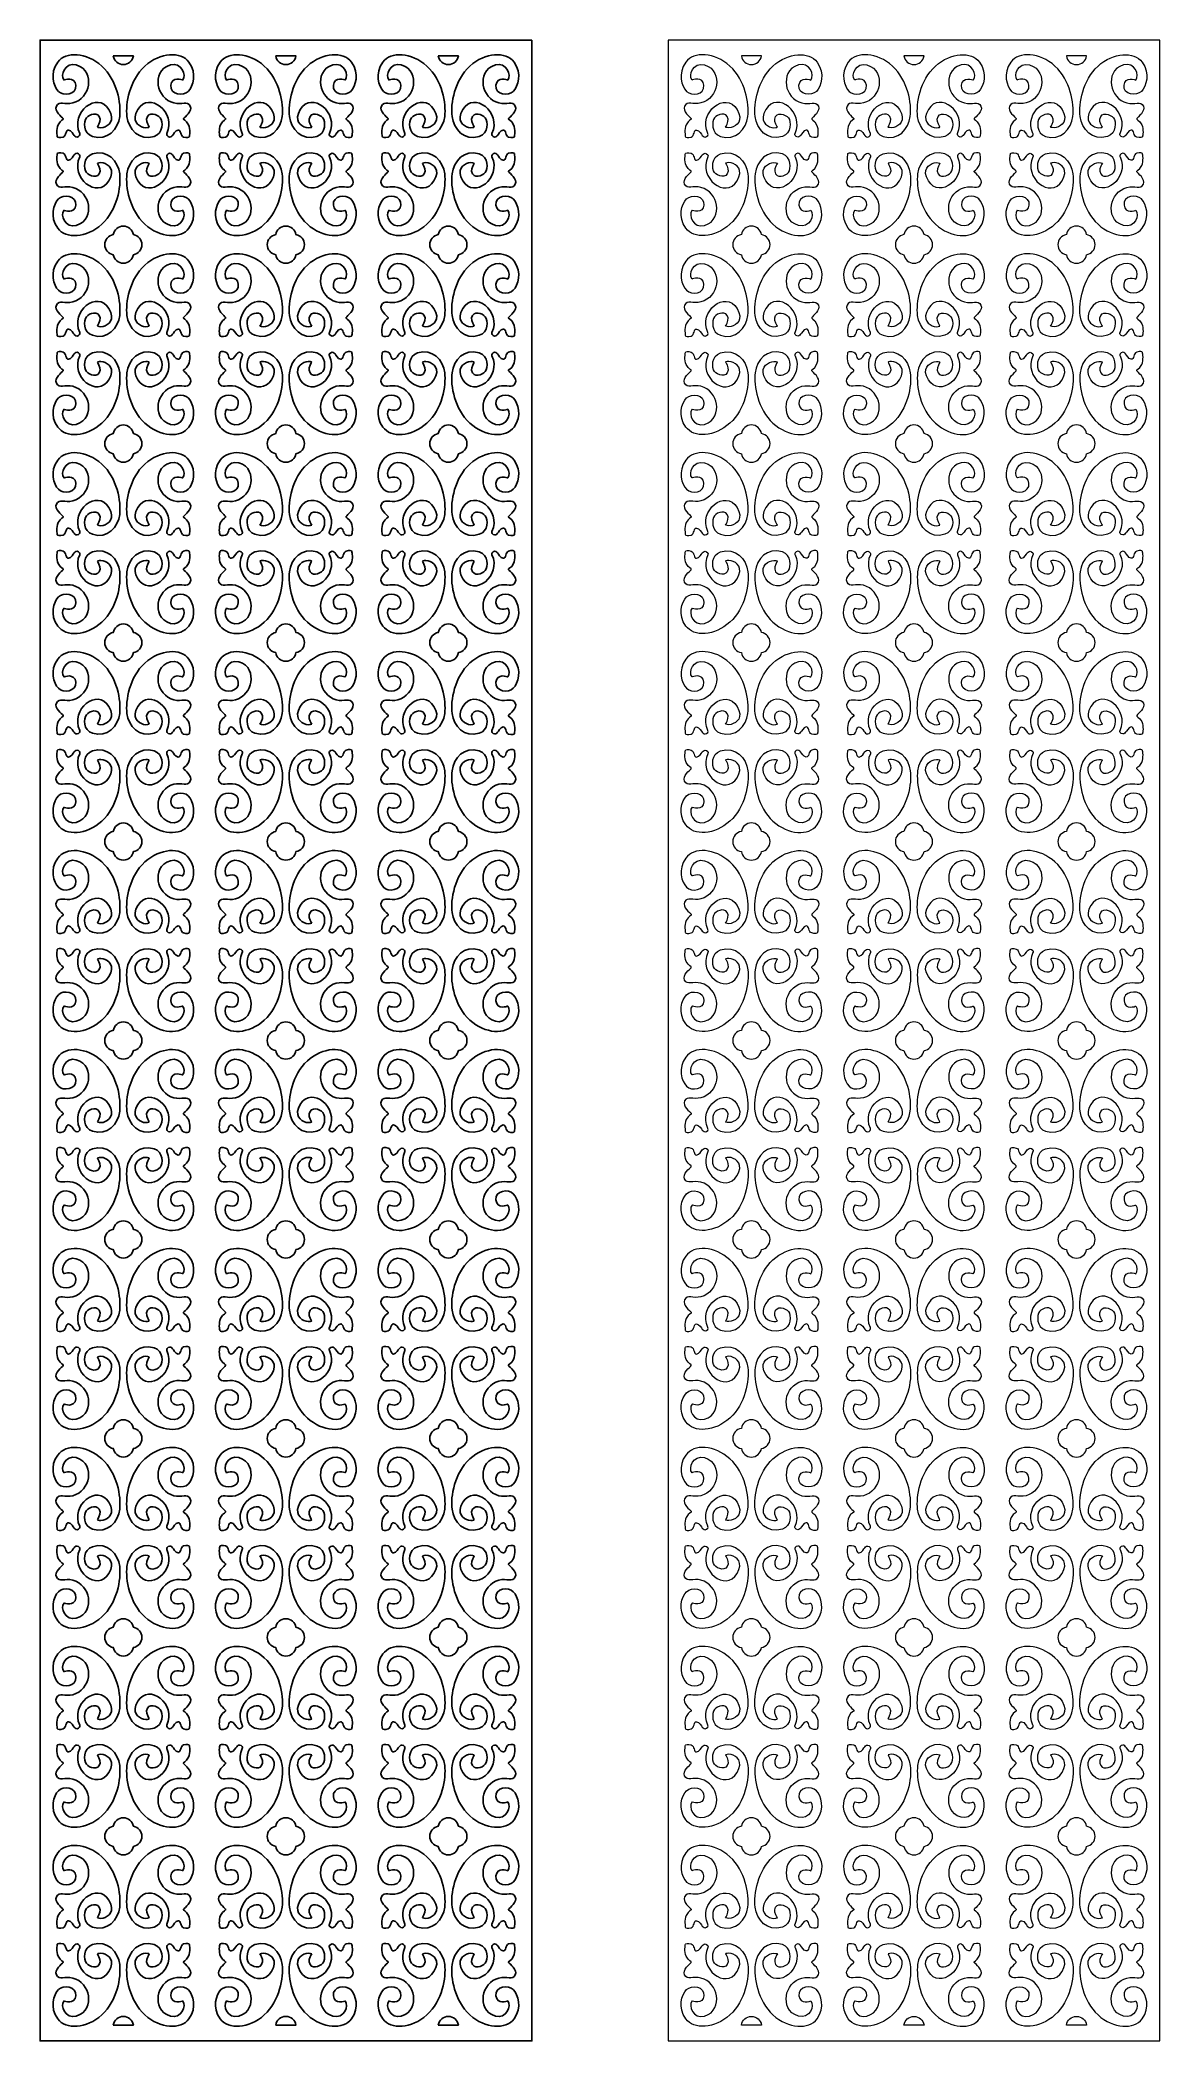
# Model space of a CAD drawing. Header units: centimetres. Extents: x -8.9 to 6.6, y -13.7 to 14.
import ezdxf

# ---------------------------------------------------------------- set-up
doc = ezdxf.new("R2010")
doc.units = ezdxf.units.CM
doc.header["$MEASUREMENT"] = 0
doc.layers.add('layer 1', color=7, linetype='Continuous')

msp = doc.modelspace()

# ---------------------------------------------------------------- linework, layer by layer
at = {"layer": 'layer 1', "color": 177}
for points, knots in [([(-2.06612, 14.04215), (-2.06612, 14.04215), (-2.06612, -13.71525), (-2.06612, -13.71525), (-2.06612, -13.71525), (-2.06612, -13.71525), (-4.32012, -13.71525), (-4.32012, -13.71525), (-4.32012, -13.71525), (-4.32012, -13.71525), (-4.37924, -13.71525), (-4.37924, -13.71525), (-4.37924, -13.71525), (-4.37924, -13.71525), (-6.57412, -13.71525), (-6.57412, -13.71525), (-6.57412, -13.71525), (-6.57412, -13.71525), (-6.63324, -13.71525), (-6.63324, -13.71525), (-6.63324, -13.71525), (-6.63324, -13.71525), (-8.88725, -13.71523), (-8.88725, -13.71523), (-8.88725, -13.71523), (-8.88725, -13.71523), (-8.88723, 14.04218), (-8.88723, 14.04218), (-8.88723, 14.04218), (-8.88723, 14.04218), (-6.57413, 14.04218), (-6.57413, 14.04218), (-6.57413, 14.04218), (-6.57413, 14.04218), (-6.57413, 14.04215), (-6.57413, 14.04215), (-6.57413, 14.04215), (-6.57413, 14.04215), (-4.37924, 14.04215), (-4.37924, 14.04215), (-4.37924, 14.04215), (-4.37924, 14.04215), (-4.32012, 14.04215), (-4.32012, 14.04215), (-4.32012, 14.04215), (-4.32012, 14.04215), (-2.06612, 14.04215), (-2.06612, 14.04215)], [0, 0, 0, 0, 0.07692308, 0.07692308, 0.07692308, 0.07692308, 0.15384615, 0.15384615, 0.15384615, 0.15384615, 0.23076923, 0.23076923, 0.23076923, 0.23076923, 0.30769231, 0.30769231, 0.30769231, 0.30769231, 0.38461538, 0.38461538, 0.38461538, 0.38461538, 0.46153846, 0.46153846, 0.46153846, 0.46153846, 0.53846154, 0.53846154, 0.53846154, 0.53846154, 0.61538462, 0.61538462, 0.61538462, 0.61538462, 0.69230769, 0.69230769, 0.69230769, 0.69230769, 0.76923077, 0.76923077, 0.76923077, 0.76923077, 0.84615385, 0.84615385, 0.84615385, 0.84615385, 1, 1, 1, 1]), ([(-8.0914, 12.83325), (-8.0914, 12.83325), (-8.05584, 12.81681), (-8.01342, 12.82829), (-8.01342, 12.82829), (-7.93523, 12.84953), (-7.83841, 12.92405), (-7.93165, 13.07734), (-7.93165, 13.07734), (-8.09056, 13.33878), (-8.47387, 13.03658), (-8.3362, 12.74455), (-8.3362, 12.74455), (-8.3362, 12.74455), (-8.32427, 12.71951), (-8.35364, 12.70275), (-8.35364, 12.70275), (-8.38299, 12.68597), (-8.3993, 12.70577), (-8.41403, 12.71951), (-8.41403, 12.71951), (-8.42872, 12.73318), (-8.44993, 12.78799), (-8.49239, 12.79255), (-8.49239, 12.79255), (-8.5348, 12.79714), (-8.52013, 12.71036), (-8.56747, 12.69511), (-8.56747, 12.69511), (-8.61479, 12.67985), (-8.64412, 12.68902), (-8.64736, 12.69965), (-8.64736, 12.69965), (-8.65071, 12.71036), (-8.66699, 12.80014), (-8.63595, 12.86717), (-8.63595, 12.86717), (-8.60497, 12.93413), (-8.55275, 12.93566), (-8.56747, 12.95398), (-8.56747, 12.95398), (-8.58211, 12.97219), (-8.69433, 13.0558), (-8.66048, 13.1245), (-8.66048, 13.1245), (-8.6213, 13.20387), (-8.5446, 13.13974), (-8.432, 13.16864), (-8.432, 13.16864), (-8.31419, 13.1989), (-8.22959, 13.31176), (-8.21657, 13.41528), (-8.21657, 13.41528), (-8.20351, 13.5188), (-8.23285, 13.65437), (-8.38466, 13.69699), (-8.38466, 13.69699), (-8.53644, 13.73966), (-8.61479, 13.55085), (-8.55435, 13.48683), (-8.55435, 13.48683), (-8.55435, 13.48683), (-8.4042, 13.54622), (-8.39115, 13.41376), (-8.39115, 13.41376), (-8.37813, 13.28134), (-8.56581, 13.26003), (-8.63271, 13.33004), (-8.63271, 13.33004), (-8.69964, 13.40005), (-8.75678, 13.57821), (-8.64254, 13.73354), (-8.64254, 13.73354), (-8.52829, 13.88883), (-8.24429, 13.87204), (-8.03055, 13.68023), (-8.03055, 13.68023), (-7.81673, 13.48839), (-7.76121, 13.15795), (-7.7824, 12.98139), (-7.7824, 12.98139), (-7.80366, 12.80471), (-7.95229, 12.63846), (-8.16108, 12.70577), (-8.16108, 12.70577), (-8.28901, 12.747), (-8.28507, 12.91281), (-8.24429, 12.96308), (-8.24429, 12.96308), (-8.20351, 13.01332), (-8.07609, 13.05653), (-8.05501, 12.94633), (-8.05501, 12.94633), (-8.04684, 12.90369), (-8.0914, 12.83325), (-8.0914, 12.83325)], [0, 0, 0, 0, 0.04, 0.04, 0.04, 0.04, 0.08, 0.08, 0.08, 0.08, 0.12, 0.12, 0.12, 0.12, 0.16, 0.16, 0.16, 0.16, 0.2, 0.2, 0.2, 0.2, 0.24, 0.24, 0.24, 0.24, 0.28, 0.28, 0.28, 0.28, 0.32, 0.32, 0.32, 0.32, 0.36, 0.36, 0.36, 0.36, 0.4, 0.4, 0.4, 0.4, 0.44, 0.44, 0.44, 0.44, 0.48, 0.48, 0.48, 0.48, 0.52, 0.52, 0.52, 0.52, 0.56, 0.56, 0.56, 0.56, 0.6, 0.6, 0.6, 0.6, 0.64, 0.64, 0.64, 0.64, 0.68, 0.68, 0.68, 0.68, 0.72, 0.72, 0.72, 0.72, 0.76, 0.76, 0.76, 0.76, 0.8, 0.8, 0.8, 0.8, 0.84, 0.84, 0.84, 0.84, 0.88, 0.88, 0.88, 0.88, 0.92, 0.92, 0.92, 0.92, 1, 1, 1, 1]), ([(-7.37259, 12.83325), (-7.37259, 12.83325), (-7.40811, 12.81678), (-7.45055, 12.82829), (-7.45055, 12.82829), (-7.52871, 12.84953), (-7.62557, 12.92403), (-7.5323, 13.07734), (-7.5323, 13.07734), (-7.37336, 13.33878), (-6.99009, 13.03658), (-7.12779, 12.74455), (-7.12779, 12.74455), (-7.12779, 12.74455), (-7.13962, 12.71949), (-7.11028, 12.7027), (-7.11028, 12.7027), (-7.08092, 12.68593), (-7.06456, 12.70577), (-7.04994, 12.71947), (-7.04994, 12.71947), (-7.0352, 12.73318), (-7.01401, 12.78799), (-6.97158, 12.79255), (-6.97158, 12.79255), (-6.92913, 12.79714), (-6.94381, 12.71036), (-6.89652, 12.69511), (-6.89652, 12.69511), (-6.84916, 12.67985), (-6.81979, 12.68898), (-6.81654, 12.69965), (-6.81654, 12.69965), (-6.8133, 12.71036), (-6.79699, 12.80014), (-6.82797, 12.86717), (-6.82797, 12.86717), (-6.85897, 12.93413), (-6.91123, 12.93566), (-6.89652, 12.95395), (-6.89652, 12.95395), (-6.8818, 12.97219), (-6.7696, 13.0558), (-6.80348, 13.1245), (-6.80348, 13.1245), (-6.84262, 13.20387), (-6.91937, 13.13974), (-7.03192, 13.16864), (-7.03192, 13.16864), (-7.1497, 13.1989), (-7.23435, 13.31176), (-7.2474, 13.41528), (-7.2474, 13.41528), (-7.26043, 13.5188), (-7.23106, 13.65437), (-7.07926, 13.69699), (-7.07926, 13.69699), (-6.92754, 13.73966), (-6.84916, 13.55085), (-6.90955, 13.48683), (-6.90955, 13.48683), (-6.90955, 13.48683), (-7.05971, 13.54622), (-7.07277, 13.41376), (-7.07277, 13.41376), (-7.08582, 13.28134), (-6.89816, 13.26003), (-6.83125, 13.33006), (-6.83125, 13.33006), (-6.76432, 13.40005), (-6.70717, 13.57821), (-6.82143, 13.73354), (-6.82143, 13.73354), (-6.93568, 13.88883), (-7.21967, 13.87209), (-7.43344, 13.68023), (-7.43344, 13.68023), (-7.64723, 13.48839), (-7.70268, 13.15795), (-7.68152, 12.98139), (-7.68152, 12.98139), (-7.66028, 12.80471), (-7.5117, 12.63846), (-7.30291, 12.70577), (-7.30291, 12.70577), (-7.17488, 12.747), (-7.17887, 12.91281), (-7.21967, 12.96308), (-7.21967, 12.96308), (-7.26043, 13.01332), (-7.38788, 13.05653), (-7.40895, 12.94633), (-7.40895, 12.94633), (-7.41715, 12.90369), (-7.37259, 12.83325), (-7.37259, 12.83325)], [0, 0, 0, 0, 0.04, 0.04, 0.04, 0.04, 0.08, 0.08, 0.08, 0.08, 0.12, 0.12, 0.12, 0.12, 0.16, 0.16, 0.16, 0.16, 0.2, 0.2, 0.2, 0.2, 0.24, 0.24, 0.24, 0.24, 0.28, 0.28, 0.28, 0.28, 0.32, 0.32, 0.32, 0.32, 0.36, 0.36, 0.36, 0.36, 0.4, 0.4, 0.4, 0.4, 0.44, 0.44, 0.44, 0.44, 0.48, 0.48, 0.48, 0.48, 0.52, 0.52, 0.52, 0.52, 0.56, 0.56, 0.56, 0.56, 0.6, 0.6, 0.6, 0.6, 0.64, 0.64, 0.64, 0.64, 0.68, 0.68, 0.68, 0.68, 0.72, 0.72, 0.72, 0.72, 0.76, 0.76, 0.76, 0.76, 0.8, 0.8, 0.8, 0.8, 0.84, 0.84, 0.84, 0.84, 0.88, 0.88, 0.88, 0.88, 0.92, 0.92, 0.92, 0.92, 1, 1, 1, 1]), ([(-5.83736, 12.83329), (-5.83736, 12.83329), (-5.80182, 12.81681), (-5.75941, 12.8283), (-5.75941, 12.8283), (-5.6812, 12.84951), (-5.58439, 12.92404), (-5.67763, 13.07736), (-5.67763, 13.07736), (-5.83657, 13.33876), (-6.21985, 13.03661), (-6.08216, 12.74456), (-6.08216, 12.74456), (-6.08216, 12.74456), (-6.07027, 12.71947), (-6.09964, 12.70272), (-6.09964, 12.70272), (-6.12902, 12.68597), (-6.14534, 12.70577), (-6.16003, 12.71947), (-6.16003, 12.71947), (-6.17472, 12.73317), (-6.19593, 12.78799), (-6.23836, 12.79255), (-6.23836, 12.79255), (-6.2808, 12.79712), (-6.26611, 12.71033), (-6.31344, 12.69511), (-6.31344, 12.69511), (-6.36077, 12.67988), (-6.39014, 12.68901), (-6.39341, 12.69968), (-6.39341, 12.69968), (-6.39667, 12.71033), (-6.41299, 12.80017), (-6.38198, 12.86716), (-6.38198, 12.86716), (-6.35098, 12.93416), (-6.29875, 12.93568), (-6.31344, 12.95395), (-6.31344, 12.95395), (-6.32813, 12.97222), (-6.44036, 13.0558), (-6.40646, 13.12449), (-6.40646, 13.12449), (-6.36729, 13.20387), (-6.29059, 13.13971), (-6.17798, 13.16864), (-6.17798, 13.16864), (-6.06021, 13.19889), (-5.97561, 13.31176), (-5.96255, 13.4153), (-5.96255, 13.4153), (-5.9495, 13.51884), (-5.97887, 13.65435), (-6.13065, 13.69699), (-6.13065, 13.69699), (-6.28243, 13.73962), (-6.36077, 13.55082), (-6.30038, 13.48687), (-6.30038, 13.48687), (-6.30038, 13.48687), (-6.15024, 13.54625), (-6.13718, 13.41378), (-6.13718, 13.41378), (-6.12412, 13.28132), (-6.31181, 13.26), (-6.37872, 13.33004), (-6.37872, 13.33004), (-6.44563, 13.40008), (-6.50275, 13.57822), (-6.38851, 13.73353), (-6.38851, 13.73353), (-6.27427, 13.88884), (-5.9903, 13.87208), (-5.7765, 13.68024), (-5.7765, 13.68024), (-5.5627, 13.48839), (-5.50722, 13.15798), (-5.52843, 12.98136), (-5.52843, 12.98136), (-5.54965, 12.80474), (-5.69825, 12.63845), (-5.90706, 12.70577), (-5.90706, 12.70577), (-6.03504, 12.74702), (-6.0311, 12.91284), (-5.9903, 12.96308), (-5.9903, 12.96308), (-5.9495, 13.01333), (-5.82207, 13.05651), (-5.80098, 12.94634), (-5.80098, 12.94634), (-5.79282, 12.90371), (-5.83736, 12.83329), (-5.83736, 12.83329)], [0, 0, 0, 0, 0.04, 0.04, 0.04, 0.04, 0.08, 0.08, 0.08, 0.08, 0.12, 0.12, 0.12, 0.12, 0.16, 0.16, 0.16, 0.16, 0.2, 0.2, 0.2, 0.2, 0.24, 0.24, 0.24, 0.24, 0.28, 0.28, 0.28, 0.28, 0.32, 0.32, 0.32, 0.32, 0.36, 0.36, 0.36, 0.36, 0.4, 0.4, 0.4, 0.4, 0.44, 0.44, 0.44, 0.44, 0.48, 0.48, 0.48, 0.48, 0.52, 0.52, 0.52, 0.52, 0.56, 0.56, 0.56, 0.56, 0.6, 0.6, 0.6, 0.6, 0.64, 0.64, 0.64, 0.64, 0.68, 0.68, 0.68, 0.68, 0.72, 0.72, 0.72, 0.72, 0.76, 0.76, 0.76, 0.76, 0.8, 0.8, 0.8, 0.8, 0.84, 0.84, 0.84, 0.84, 0.88, 0.88, 0.88, 0.88, 0.92, 0.92, 0.92, 0.92, 1, 1, 1, 1]), ([(-5.11857, 12.83329), (-5.11857, 12.83329), (-5.15412, 12.81681), (-5.19653, 12.8283), (-5.19653, 12.8283), (-5.27474, 12.84951), (-5.37155, 12.92404), (-5.27831, 13.07736), (-5.27831, 13.07736), (-5.11937, 13.33876), (-4.73608, 13.03661), (-4.87377, 12.74456), (-4.87377, 12.74456), (-4.87377, 12.74456), (-4.88567, 12.71947), (-4.8563, 12.70272), (-4.8563, 12.70272), (-4.82692, 12.68597), (-4.8106, 12.70577), (-4.79591, 12.71947), (-4.79591, 12.71947), (-4.78122, 12.73317), (-4.76001, 12.78799), (-4.71757, 12.79255), (-4.71757, 12.79255), (-4.67514, 12.79712), (-4.68983, 12.71033), (-4.6425, 12.69511), (-4.6425, 12.69511), (-4.59517, 12.67988), (-4.56579, 12.68901), (-4.56253, 12.69968), (-4.56253, 12.69968), (-4.55927, 12.71033), (-4.54295, 12.80017), (-4.57395, 12.86716), (-4.57395, 12.86716), (-4.60496, 12.93416), (-4.65719, 12.93568), (-4.6425, 12.95395), (-4.6425, 12.95395), (-4.62781, 12.97222), (-4.51558, 13.0558), (-4.54947, 13.12449), (-4.54947, 13.12449), (-4.58865, 13.20387), (-4.66535, 13.13971), (-4.77796, 13.16864), (-4.77796, 13.16864), (-4.89573, 13.19889), (-4.98033, 13.31176), (-4.99339, 13.4153), (-4.99339, 13.4153), (-5.00644, 13.51884), (-4.97707, 13.65435), (-4.82529, 13.69699), (-4.82529, 13.69699), (-4.67351, 13.73962), (-4.59517, 13.55082), (-4.65555, 13.48687), (-4.65555, 13.48687), (-4.65555, 13.48687), (-4.8057, 13.54625), (-4.81876, 13.41378), (-4.81876, 13.41378), (-4.83181, 13.28132), (-4.64413, 13.26), (-4.57722, 13.33004), (-4.57722, 13.33004), (-4.5103, 13.40008), (-4.45318, 13.57822), (-4.56743, 13.73353), (-4.56743, 13.73353), (-4.68167, 13.88884), (-4.96564, 13.87208), (-5.17944, 13.68024), (-5.17944, 13.68024), (-5.39323, 13.48839), (-5.44872, 13.15798), (-5.42751, 12.98136), (-5.42751, 12.98136), (-5.40629, 12.80474), (-5.25768, 12.63845), (-5.04888, 12.70577), (-5.04888, 12.70577), (-4.9209, 12.74702), (-4.92484, 12.91284), (-4.96564, 12.96308), (-4.96564, 12.96308), (-5.00644, 13.01333), (-5.13387, 13.05651), (-5.15496, 12.94634), (-5.15496, 12.94634), (-5.16312, 12.90371), (-5.11857, 12.83329), (-5.11857, 12.83329)], [0, 0, 0, 0, 0.04, 0.04, 0.04, 0.04, 0.08, 0.08, 0.08, 0.08, 0.12, 0.12, 0.12, 0.12, 0.16, 0.16, 0.16, 0.16, 0.2, 0.2, 0.2, 0.2, 0.24, 0.24, 0.24, 0.24, 0.28, 0.28, 0.28, 0.28, 0.32, 0.32, 0.32, 0.32, 0.36, 0.36, 0.36, 0.36, 0.4, 0.4, 0.4, 0.4, 0.44, 0.44, 0.44, 0.44, 0.48, 0.48, 0.48, 0.48, 0.52, 0.52, 0.52, 0.52, 0.56, 0.56, 0.56, 0.56, 0.6, 0.6, 0.6, 0.6, 0.64, 0.64, 0.64, 0.64, 0.68, 0.68, 0.68, 0.68, 0.72, 0.72, 0.72, 0.72, 0.76, 0.76, 0.76, 0.76, 0.8, 0.8, 0.8, 0.8, 0.84, 0.84, 0.84, 0.84, 0.88, 0.88, 0.88, 0.88, 0.92, 0.92, 0.92, 0.92, 1, 1, 1, 1]), ([(-3.58336, 12.83329), (-3.58336, 12.83329), (-3.54782, 12.81681), (-3.50541, 12.8283), (-3.50541, 12.8283), (-3.4272, 12.84951), (-3.33039, 12.92404), (-3.42363, 13.07736), (-3.42363, 13.07736), (-3.58257, 13.33876), (-3.96585, 13.03661), (-3.82816, 12.74456), (-3.82816, 12.74456), (-3.82816, 12.74456), (-3.81627, 12.71947), (-3.84564, 12.70272), (-3.84564, 12.70272), (-3.87502, 12.68597), (-3.89134, 12.70577), (-3.90603, 12.71947), (-3.90603, 12.71947), (-3.92072, 12.73317), (-3.94193, 12.78799), (-3.98436, 12.79255), (-3.98436, 12.79255), (-4.0268, 12.79712), (-4.01211, 12.71033), (-4.05944, 12.69511), (-4.05944, 12.69511), (-4.10677, 12.67988), (-4.13614, 12.68901), (-4.13941, 12.69968), (-4.13941, 12.69968), (-4.14267, 12.71033), (-4.15899, 12.80017), (-4.12798, 12.86716), (-4.12798, 12.86716), (-4.09698, 12.93416), (-4.04475, 12.93568), (-4.05944, 12.95395), (-4.05944, 12.95395), (-4.07413, 12.97222), (-4.18636, 13.0558), (-4.15246, 13.12449), (-4.15246, 13.12449), (-4.11329, 13.20387), (-4.03659, 13.13971), (-3.92398, 13.16864), (-3.92398, 13.16864), (-3.80621, 13.19889), (-3.72161, 13.31176), (-3.70855, 13.4153), (-3.70855, 13.4153), (-3.6955, 13.51884), (-3.72487, 13.65435), (-3.87665, 13.69699), (-3.87665, 13.69699), (-4.02843, 13.73962), (-4.10677, 13.55082), (-4.04638, 13.48687), (-4.04638, 13.48687), (-4.04638, 13.48687), (-3.89624, 13.54625), (-3.88318, 13.41378), (-3.88318, 13.41378), (-3.87012, 13.28132), (-4.05781, 13.26), (-4.12472, 13.33004), (-4.12472, 13.33004), (-4.19163, 13.40008), (-4.24875, 13.57822), (-4.13451, 13.73353), (-4.13451, 13.73353), (-4.02027, 13.88884), (-3.7363, 13.87208), (-3.5225, 13.68024), (-3.5225, 13.68024), (-3.3087, 13.48839), (-3.25322, 13.15798), (-3.27443, 12.98136), (-3.27443, 12.98136), (-3.29565, 12.80474), (-3.44425, 12.63845), (-3.65306, 12.70577), (-3.65306, 12.70577), (-3.78104, 12.74702), (-3.7771, 12.91284), (-3.7363, 12.96308), (-3.7363, 12.96308), (-3.6955, 13.01333), (-3.56807, 13.05651), (-3.54698, 12.94634), (-3.54698, 12.94634), (-3.53882, 12.90371), (-3.58336, 12.83329), (-3.58336, 12.83329)], [0, 0, 0, 0, 0.04, 0.04, 0.04, 0.04, 0.08, 0.08, 0.08, 0.08, 0.12, 0.12, 0.12, 0.12, 0.16, 0.16, 0.16, 0.16, 0.2, 0.2, 0.2, 0.2, 0.24, 0.24, 0.24, 0.24, 0.28, 0.28, 0.28, 0.28, 0.32, 0.32, 0.32, 0.32, 0.36, 0.36, 0.36, 0.36, 0.4, 0.4, 0.4, 0.4, 0.44, 0.44, 0.44, 0.44, 0.48, 0.48, 0.48, 0.48, 0.52, 0.52, 0.52, 0.52, 0.56, 0.56, 0.56, 0.56, 0.6, 0.6, 0.6, 0.6, 0.64, 0.64, 0.64, 0.64, 0.68, 0.68, 0.68, 0.68, 0.72, 0.72, 0.72, 0.72, 0.76, 0.76, 0.76, 0.76, 0.8, 0.8, 0.8, 0.8, 0.84, 0.84, 0.84, 0.84, 0.88, 0.88, 0.88, 0.88, 0.92, 0.92, 0.92, 0.92, 1, 1, 1, 1]), ([(-2.86457, 12.83329), (-2.86457, 12.83329), (-2.90012, 12.81681), (-2.94253, 12.8283), (-2.94253, 12.8283), (-3.02074, 12.84951), (-3.11755, 12.92404), (-3.02431, 13.07736), (-3.02431, 13.07736), (-2.86537, 13.33876), (-2.48208, 13.03661), (-2.61977, 12.74456), (-2.61977, 12.74456), (-2.61977, 12.74456), (-2.63167, 12.71947), (-2.6023, 12.70272), (-2.6023, 12.70272), (-2.57292, 12.68597), (-2.5566, 12.70577), (-2.54191, 12.71947), (-2.54191, 12.71947), (-2.52722, 12.73317), (-2.50601, 12.78799), (-2.46357, 12.79255), (-2.46357, 12.79255), (-2.42114, 12.79712), (-2.43583, 12.71033), (-2.3885, 12.69511), (-2.3885, 12.69511), (-2.34117, 12.67988), (-2.31179, 12.68901), (-2.30853, 12.69968), (-2.30853, 12.69968), (-2.30527, 12.71033), (-2.28895, 12.80017), (-2.31995, 12.86716), (-2.31995, 12.86716), (-2.35096, 12.93416), (-2.40319, 12.93568), (-2.3885, 12.95395), (-2.3885, 12.95395), (-2.37381, 12.97222), (-2.26158, 13.0558), (-2.29547, 13.12449), (-2.29547, 13.12449), (-2.33465, 13.20387), (-2.41135, 13.13971), (-2.52396, 13.16864), (-2.52396, 13.16864), (-2.64173, 13.19889), (-2.72633, 13.31176), (-2.73939, 13.4153), (-2.73939, 13.4153), (-2.75244, 13.51884), (-2.72307, 13.65435), (-2.57129, 13.69699), (-2.57129, 13.69699), (-2.41951, 13.73962), (-2.34117, 13.55082), (-2.40155, 13.48687), (-2.40155, 13.48687), (-2.40155, 13.48687), (-2.5517, 13.54625), (-2.56476, 13.41378), (-2.56476, 13.41378), (-2.57781, 13.28132), (-2.39013, 13.26), (-2.32322, 13.33004), (-2.32322, 13.33004), (-2.2563, 13.40008), (-2.19918, 13.57822), (-2.31343, 13.73353), (-2.31343, 13.73353), (-2.42767, 13.88884), (-2.71164, 13.87208), (-2.92544, 13.68024), (-2.92544, 13.68024), (-3.13923, 13.48839), (-3.19472, 13.15798), (-3.17351, 12.98136), (-3.17351, 12.98136), (-3.15229, 12.80474), (-3.00368, 12.63845), (-2.79488, 12.70577), (-2.79488, 12.70577), (-2.6669, 12.74702), (-2.67084, 12.91284), (-2.71164, 12.96308), (-2.71164, 12.96308), (-2.75244, 13.01333), (-2.87987, 13.05651), (-2.90096, 12.94634), (-2.90096, 12.94634), (-2.90912, 12.90371), (-2.86457, 12.83329), (-2.86457, 12.83329)], [0, 0, 0, 0, 0.04, 0.04, 0.04, 0.04, 0.08, 0.08, 0.08, 0.08, 0.12, 0.12, 0.12, 0.12, 0.16, 0.16, 0.16, 0.16, 0.2, 0.2, 0.2, 0.2, 0.24, 0.24, 0.24, 0.24, 0.28, 0.28, 0.28, 0.28, 0.32, 0.32, 0.32, 0.32, 0.36, 0.36, 0.36, 0.36, 0.4, 0.4, 0.4, 0.4, 0.44, 0.44, 0.44, 0.44, 0.48, 0.48, 0.48, 0.48, 0.52, 0.52, 0.52, 0.52, 0.56, 0.56, 0.56, 0.56, 0.6, 0.6, 0.6, 0.6, 0.64, 0.64, 0.64, 0.64, 0.68, 0.68, 0.68, 0.68, 0.72, 0.72, 0.72, 0.72, 0.76, 0.76, 0.76, 0.76, 0.8, 0.8, 0.8, 0.8, 0.84, 0.84, 0.84, 0.84, 0.88, 0.88, 0.88, 0.88, 0.92, 0.92, 0.92, 0.92, 1, 1, 1, 1]), ([(-7.87153, 13.82116), (-7.87153, 13.82116), (-7.59236, 13.82116), (-7.59236, 13.82116), (-7.59236, 13.82116), (-7.60325, 13.75379), (-7.66161, 13.70233), (-7.73198, 13.70233), (-7.73198, 13.70233), (-7.80232, 13.70231), (-7.86067, 13.7538), (-7.87153, 13.82116)], [0, 0, 0, 0, 0.25, 0.25, 0.25, 0.25, 0.5, 0.5, 0.5, 0.5, 1, 1, 1, 1]), ([(-5.61753, 13.82111), (-5.61753, 13.82111), (-5.3384, 13.82111), (-5.3384, 13.82111), (-5.3384, 13.82111), (-5.34923, 13.75379), (-5.4076, 13.70235), (-5.47797, 13.70235), (-5.47797, 13.70235), (-5.54834, 13.70235), (-5.6067, 13.75379), (-5.61753, 13.82111)], [0, 0, 0, 0, 0.25, 0.25, 0.25, 0.25, 0.5, 0.5, 0.5, 0.5, 1, 1, 1, 1]), ([(-3.36353, 13.82111), (-3.36353, 13.82111), (-3.0844, 13.82111), (-3.0844, 13.82111), (-3.0844, 13.82111), (-3.09523, 13.75379), (-3.1536, 13.70235), (-3.22397, 13.70235), (-3.22397, 13.70235), (-3.29434, 13.70235), (-3.3527, 13.75379), (-3.36353, 13.82111)], [0, 0, 0, 0, 0.25, 0.25, 0.25, 0.25, 0.5, 0.5, 0.5, 0.5, 1, 1, 1, 1]), ([(-8.0914, 12.33363), (-8.0914, 12.33363), (-8.05583, 12.35014), (-8.01342, 12.3386), (-8.01342, 12.3386), (-7.93523, 12.31747), (-7.83841, 12.2429), (-7.93165, 12.08955), (-7.93165, 12.08955), (-8.09055, 11.82818), (-8.47387, 12.13033), (-8.3362, 12.42238), (-8.3362, 12.42238), (-8.3362, 12.42238), (-8.32427, 12.44746), (-8.35364, 12.46419), (-8.35364, 12.46419), (-8.38299, 12.48096), (-8.39931, 12.46118), (-8.41403, 12.44746), (-8.41403, 12.44746), (-8.42872, 12.43377), (-8.44993, 12.37895), (-8.49239, 12.3744), (-8.49239, 12.3744), (-8.5348, 12.36981), (-8.52013, 12.45659), (-8.56747, 12.47183), (-8.56747, 12.47183), (-8.61479, 12.48703), (-8.64412, 12.47795), (-8.64738, 12.46726), (-8.64738, 12.46726), (-8.65071, 12.45659), (-8.66699, 12.36674), (-8.63595, 12.29978), (-8.63595, 12.29978), (-8.60497, 12.2328), (-8.55275, 12.23124), (-8.56743, 12.21296), (-8.56743, 12.21296), (-8.58211, 12.19472), (-8.69436, 12.1111), (-8.66048, 12.04247), (-8.66048, 12.04247), (-8.6213, 11.96308), (-8.54458, 12.02722), (-8.43197, 11.99832), (-8.43197, 11.99832), (-8.31419, 11.96808), (-8.22959, 11.85515), (-8.21657, 11.75163), (-8.21657, 11.75163), (-8.20351, 11.64808), (-8.23285, 11.51261), (-8.38466, 11.46994), (-8.38466, 11.46994), (-8.53644, 11.42729), (-8.61479, 11.61615), (-8.55435, 11.68005), (-8.55435, 11.68005), (-8.55435, 11.68005), (-8.4042, 11.62066), (-8.39115, 11.75316), (-8.39115, 11.75316), (-8.37813, 11.88561), (-8.56581, 11.90693), (-8.63271, 11.83691), (-8.63271, 11.83691), (-8.69964, 11.76683), (-8.75678, 11.58872), (-8.64254, 11.43344), (-8.64254, 11.43344), (-8.52829, 11.27812), (-8.24427, 11.29487), (-8.03055, 11.4867), (-8.03055, 11.4867), (-7.81673, 11.67854), (-7.76121, 12.00898), (-7.78242, 12.18559), (-7.78242, 12.18559), (-7.80363, 12.36217), (-7.95229, 12.52847), (-8.16108, 12.46118), (-8.16108, 12.46118), (-8.28901, 12.41993), (-8.28507, 12.25411), (-8.24427, 12.20383), (-8.24427, 12.20383), (-8.20351, 12.15357), (-8.07609, 12.1104), (-8.05497, 12.22059), (-8.05497, 12.22059), (-8.04683, 12.26321), (-8.0914, 12.33363), (-8.0914, 12.33363)], [0, 0, 0, 0, 0.04, 0.04, 0.04, 0.04, 0.08, 0.08, 0.08, 0.08, 0.12, 0.12, 0.12, 0.12, 0.16, 0.16, 0.16, 0.16, 0.2, 0.2, 0.2, 0.2, 0.24, 0.24, 0.24, 0.24, 0.28, 0.28, 0.28, 0.28, 0.32, 0.32, 0.32, 0.32, 0.36, 0.36, 0.36, 0.36, 0.4, 0.4, 0.4, 0.4, 0.44, 0.44, 0.44, 0.44, 0.48, 0.48, 0.48, 0.48, 0.52, 0.52, 0.52, 0.52, 0.56, 0.56, 0.56, 0.56, 0.6, 0.6, 0.6, 0.6, 0.64, 0.64, 0.64, 0.64, 0.68, 0.68, 0.68, 0.68, 0.72, 0.72, 0.72, 0.72, 0.76, 0.76, 0.76, 0.76, 0.8, 0.8, 0.8, 0.8, 0.84, 0.84, 0.84, 0.84, 0.88, 0.88, 0.88, 0.88, 0.92, 0.92, 0.92, 0.92, 1, 1, 1, 1]), ([(-7.37259, 12.33363), (-7.37259, 12.33363), (-7.40813, 12.35012), (-7.45055, 12.3386), (-7.45055, 12.3386), (-7.52873, 12.31742), (-7.62556, 12.2429), (-7.53229, 12.08955), (-7.53229, 12.08955), (-7.37336, 11.82818), (-6.99009, 12.13033), (-7.12779, 12.42238), (-7.12779, 12.42238), (-7.12779, 12.42238), (-7.13962, 12.44746), (-7.11028, 12.46419), (-7.11028, 12.46419), (-7.08092, 12.48096), (-7.06456, 12.46118), (-7.04994, 12.44746), (-7.04994, 12.44746), (-7.0352, 12.43375), (-7.01401, 12.37894), (-6.97158, 12.3744), (-6.97158, 12.3744), (-6.92913, 12.36981), (-6.94385, 12.45659), (-6.89652, 12.47183), (-6.89652, 12.47183), (-6.84916, 12.48703), (-6.81979, 12.47795), (-6.81654, 12.46726), (-6.81654, 12.46726), (-6.8133, 12.45659), (-6.79699, 12.36674), (-6.82797, 12.29978), (-6.82797, 12.29978), (-6.85897, 12.23278), (-6.91123, 12.23124), (-6.89652, 12.21296), (-6.89652, 12.21296), (-6.8818, 12.19472), (-6.7696, 12.1111), (-6.80348, 12.04247), (-6.80348, 12.04247), (-6.84262, 11.96308), (-6.91937, 12.02722), (-7.03194, 11.99832), (-7.03194, 11.99832), (-7.1497, 11.96808), (-7.2343, 11.85515), (-7.2474, 11.75163), (-7.2474, 11.75163), (-7.26042, 11.64808), (-7.23106, 11.51261), (-7.07926, 11.46994), (-7.07926, 11.46994), (-6.92754, 11.42729), (-6.84916, 11.61615), (-6.90955, 11.68005), (-6.90955, 11.68005), (-6.90955, 11.68005), (-7.05971, 11.62067), (-7.07277, 11.75316), (-7.07277, 11.75316), (-7.08582, 11.88561), (-6.89816, 11.90693), (-6.83125, 11.83689), (-6.83125, 11.83689), (-6.76432, 11.76683), (-6.70717, 11.58869), (-6.82144, 11.43344), (-6.82144, 11.43344), (-6.93568, 11.27812), (-7.21967, 11.29484), (-7.43344, 11.4867), (-7.43344, 11.4867), (-7.64723, 11.67854), (-7.70272, 12.00898), (-7.68152, 12.18559), (-7.68152, 12.18559), (-7.66028, 12.36218), (-7.5117, 12.52847), (-7.30291, 12.46118), (-7.30291, 12.46118), (-7.17493, 12.41993), (-7.17887, 12.25411), (-7.21967, 12.20383), (-7.21967, 12.20383), (-7.26043, 12.15361), (-7.38787, 12.1104), (-7.40895, 12.22059), (-7.40895, 12.22059), (-7.41715, 12.26321), (-7.37259, 12.33363), (-7.37259, 12.33363)], [0, 0, 0, 0, 0.04, 0.04, 0.04, 0.04, 0.08, 0.08, 0.08, 0.08, 0.12, 0.12, 0.12, 0.12, 0.16, 0.16, 0.16, 0.16, 0.2, 0.2, 0.2, 0.2, 0.24, 0.24, 0.24, 0.24, 0.28, 0.28, 0.28, 0.28, 0.32, 0.32, 0.32, 0.32, 0.36, 0.36, 0.36, 0.36, 0.4, 0.4, 0.4, 0.4, 0.44, 0.44, 0.44, 0.44, 0.48, 0.48, 0.48, 0.48, 0.52, 0.52, 0.52, 0.52, 0.56, 0.56, 0.56, 0.56, 0.6, 0.6, 0.6, 0.6, 0.64, 0.64, 0.64, 0.64, 0.68, 0.68, 0.68, 0.68, 0.72, 0.72, 0.72, 0.72, 0.76, 0.76, 0.76, 0.76, 0.8, 0.8, 0.8, 0.8, 0.84, 0.84, 0.84, 0.84, 0.88, 0.88, 0.88, 0.88, 0.92, 0.92, 0.92, 0.92, 1, 1, 1, 1]), ([(-5.83736, 12.33365), (-5.83736, 12.33365), (-5.80182, 12.35012), (-5.75941, 12.33863), (-5.75941, 12.33863), (-5.6812, 12.31742), (-5.58439, 12.24289), (-5.67763, 12.08956), (-5.67763, 12.08956), (-5.83657, 11.82817), (-6.21985, 12.13032), (-6.08216, 12.42237), (-6.08216, 12.42237), (-6.08216, 12.42237), (-6.07027, 12.44746), (-6.09964, 12.46421), (-6.09964, 12.46421), (-6.12902, 12.48096), (-6.14534, 12.46117), (-6.16003, 12.44746), (-6.16003, 12.44746), (-6.17472, 12.43376), (-6.19593, 12.37894), (-6.23836, 12.37438), (-6.23836, 12.37438), (-6.2808, 12.36981), (-6.26611, 12.4566), (-6.31344, 12.47182), (-6.31344, 12.47182), (-6.36077, 12.48705), (-6.39014, 12.47792), (-6.39341, 12.46726), (-6.39341, 12.46726), (-6.39667, 12.4566), (-6.41299, 12.36676), (-6.38198, 12.29977), (-6.38198, 12.29977), (-6.35098, 12.23277), (-6.29875, 12.23125), (-6.31344, 12.21298), (-6.31344, 12.21298), (-6.32813, 12.19471), (-6.44036, 12.11114), (-6.40646, 12.04245), (-6.40646, 12.04245), (-6.36729, 11.96306), (-6.29059, 12.02722), (-6.17798, 11.99829), (-6.17798, 11.99829), (-6.06021, 11.96803), (-5.97561, 11.85517), (-5.96255, 11.75163), (-5.96255, 11.75163), (-5.9495, 11.64809), (-5.97887, 11.51258), (-6.13065, 11.46995), (-6.13065, 11.46995), (-6.28243, 11.42731), (-6.36077, 11.61612), (-6.30038, 11.68007), (-6.30038, 11.68007), (-6.30038, 11.68007), (-6.15024, 11.62068), (-6.13718, 11.75315), (-6.13718, 11.75315), (-6.12412, 11.88562), (-6.31181, 11.90694), (-6.37872, 11.83689), (-6.37872, 11.83689), (-6.44563, 11.76685), (-6.50275, 11.58871), (-6.38851, 11.4334), (-6.38851, 11.4334), (-6.27427, 11.27809), (-5.9903, 11.29484), (-5.7765, 11.48669), (-5.7765, 11.48669), (-5.5627, 11.67854), (-5.50722, 12.00895), (-5.52843, 12.18557), (-5.52843, 12.18557), (-5.54965, 12.3622), (-5.69825, 12.52848), (-5.90706, 12.46117), (-5.90706, 12.46117), (-6.03504, 12.41991), (-6.0311, 12.25409), (-5.9903, 12.20384), (-5.9903, 12.20384), (-5.9495, 12.1536), (-5.82207, 12.11042), (-5.80098, 12.22059), (-5.80098, 12.22059), (-5.79282, 12.26322), (-5.83736, 12.33365), (-5.83736, 12.33365)], [0, 0, 0, 0, 0.04, 0.04, 0.04, 0.04, 0.08, 0.08, 0.08, 0.08, 0.12, 0.12, 0.12, 0.12, 0.16, 0.16, 0.16, 0.16, 0.2, 0.2, 0.2, 0.2, 0.24, 0.24, 0.24, 0.24, 0.28, 0.28, 0.28, 0.28, 0.32, 0.32, 0.32, 0.32, 0.36, 0.36, 0.36, 0.36, 0.4, 0.4, 0.4, 0.4, 0.44, 0.44, 0.44, 0.44, 0.48, 0.48, 0.48, 0.48, 0.52, 0.52, 0.52, 0.52, 0.56, 0.56, 0.56, 0.56, 0.6, 0.6, 0.6, 0.6, 0.64, 0.64, 0.64, 0.64, 0.68, 0.68, 0.68, 0.68, 0.72, 0.72, 0.72, 0.72, 0.76, 0.76, 0.76, 0.76, 0.8, 0.8, 0.8, 0.8, 0.84, 0.84, 0.84, 0.84, 0.88, 0.88, 0.88, 0.88, 0.92, 0.92, 0.92, 0.92, 1, 1, 1, 1]), ([(-5.11857, 12.33365), (-5.11857, 12.33365), (-5.15412, 12.35012), (-5.19653, 12.33863), (-5.19653, 12.33863), (-5.27474, 12.31742), (-5.37155, 12.24289), (-5.27831, 12.08956), (-5.27831, 12.08956), (-5.11937, 11.82817), (-4.73608, 12.13032), (-4.87377, 12.42237), (-4.87377, 12.42237), (-4.87377, 12.42237), (-4.88567, 12.44746), (-4.8563, 12.46421), (-4.8563, 12.46421), (-4.82692, 12.48096), (-4.8106, 12.46117), (-4.79591, 12.44746), (-4.79591, 12.44746), (-4.78122, 12.43376), (-4.76001, 12.37894), (-4.71757, 12.37438), (-4.71757, 12.37438), (-4.67514, 12.36981), (-4.68983, 12.4566), (-4.6425, 12.47182), (-4.6425, 12.47182), (-4.59517, 12.48705), (-4.56579, 12.47792), (-4.56253, 12.46726), (-4.56253, 12.46726), (-4.55927, 12.4566), (-4.54295, 12.36676), (-4.57395, 12.29977), (-4.57395, 12.29977), (-4.60496, 12.23277), (-4.65719, 12.23125), (-4.6425, 12.21298), (-4.6425, 12.21298), (-4.62781, 12.19471), (-4.51558, 12.11114), (-4.54947, 12.04245), (-4.54947, 12.04245), (-4.58865, 11.96306), (-4.66535, 12.02722), (-4.77796, 11.99829), (-4.77796, 11.99829), (-4.89573, 11.96803), (-4.98033, 11.85517), (-4.99339, 11.75163), (-4.99339, 11.75163), (-5.00644, 11.64809), (-4.97707, 11.51258), (-4.82529, 11.46995), (-4.82529, 11.46995), (-4.67351, 11.42731), (-4.59517, 11.61612), (-4.65555, 11.68007), (-4.65555, 11.68007), (-4.65555, 11.68007), (-4.8057, 11.62068), (-4.81876, 11.75315), (-4.81876, 11.75315), (-4.83181, 11.88562), (-4.64413, 11.90694), (-4.57722, 11.83689), (-4.57722, 11.83689), (-4.5103, 11.76685), (-4.45318, 11.58871), (-4.56743, 11.4334), (-4.56743, 11.4334), (-4.68167, 11.27809), (-4.96564, 11.29484), (-5.17944, 11.48669), (-5.17944, 11.48669), (-5.39323, 11.67854), (-5.44872, 12.00895), (-5.42751, 12.18557), (-5.42751, 12.18557), (-5.40629, 12.3622), (-5.25768, 12.52848), (-5.04888, 12.46117), (-5.04888, 12.46117), (-4.9209, 12.41991), (-4.92484, 12.25409), (-4.96564, 12.20384), (-4.96564, 12.20384), (-5.00644, 12.1536), (-5.13387, 12.11042), (-5.15496, 12.22059), (-5.15496, 12.22059), (-5.16312, 12.26322), (-5.11857, 12.33365), (-5.11857, 12.33365)], [0, 0, 0, 0, 0.04, 0.04, 0.04, 0.04, 0.08, 0.08, 0.08, 0.08, 0.12, 0.12, 0.12, 0.12, 0.16, 0.16, 0.16, 0.16, 0.2, 0.2, 0.2, 0.2, 0.24, 0.24, 0.24, 0.24, 0.28, 0.28, 0.28, 0.28, 0.32, 0.32, 0.32, 0.32, 0.36, 0.36, 0.36, 0.36, 0.4, 0.4, 0.4, 0.4, 0.44, 0.44, 0.44, 0.44, 0.48, 0.48, 0.48, 0.48, 0.52, 0.52, 0.52, 0.52, 0.56, 0.56, 0.56, 0.56, 0.6, 0.6, 0.6, 0.6, 0.64, 0.64, 0.64, 0.64, 0.68, 0.68, 0.68, 0.68, 0.72, 0.72, 0.72, 0.72, 0.76, 0.76, 0.76, 0.76, 0.8, 0.8, 0.8, 0.8, 0.84, 0.84, 0.84, 0.84, 0.88, 0.88, 0.88, 0.88, 0.92, 0.92, 0.92, 0.92, 1, 1, 1, 1]), ([(-3.58336, 12.33365), (-3.58336, 12.33365), (-3.54782, 12.35012), (-3.50541, 12.33863), (-3.50541, 12.33863), (-3.4272, 12.31742), (-3.33039, 12.24289), (-3.42363, 12.08956), (-3.42363, 12.08956), (-3.58257, 11.82817), (-3.96585, 12.13032), (-3.82816, 12.42237), (-3.82816, 12.42237), (-3.82816, 12.42237), (-3.81627, 12.44746), (-3.84564, 12.46421), (-3.84564, 12.46421), (-3.87502, 12.48096), (-3.89134, 12.46117), (-3.90603, 12.44746), (-3.90603, 12.44746), (-3.92072, 12.43376), (-3.94193, 12.37894), (-3.98436, 12.37438), (-3.98436, 12.37438), (-4.0268, 12.36981), (-4.01211, 12.4566), (-4.05944, 12.47182), (-4.05944, 12.47182), (-4.10677, 12.48705), (-4.13614, 12.47792), (-4.13941, 12.46726), (-4.13941, 12.46726), (-4.14267, 12.4566), (-4.15899, 12.36676), (-4.12798, 12.29977), (-4.12798, 12.29977), (-4.09698, 12.23277), (-4.04475, 12.23125), (-4.05944, 12.21298), (-4.05944, 12.21298), (-4.07413, 12.19471), (-4.18636, 12.11114), (-4.15246, 12.04245), (-4.15246, 12.04245), (-4.11329, 11.96306), (-4.03659, 12.02722), (-3.92398, 11.99829), (-3.92398, 11.99829), (-3.80621, 11.96803), (-3.72161, 11.85517), (-3.70855, 11.75163), (-3.70855, 11.75163), (-3.6955, 11.64809), (-3.72487, 11.51258), (-3.87665, 11.46995), (-3.87665, 11.46995), (-4.02843, 11.42731), (-4.10677, 11.61612), (-4.04638, 11.68007), (-4.04638, 11.68007), (-4.04638, 11.68007), (-3.89624, 11.62068), (-3.88318, 11.75315), (-3.88318, 11.75315), (-3.87012, 11.88562), (-4.05781, 11.90694), (-4.12472, 11.83689), (-4.12472, 11.83689), (-4.19163, 11.76685), (-4.24875, 11.58871), (-4.13451, 11.4334), (-4.13451, 11.4334), (-4.02027, 11.27809), (-3.7363, 11.29484), (-3.5225, 11.48669), (-3.5225, 11.48669), (-3.3087, 11.67854), (-3.25322, 12.00895), (-3.27443, 12.18557), (-3.27443, 12.18557), (-3.29565, 12.3622), (-3.44425, 12.52848), (-3.65306, 12.46117), (-3.65306, 12.46117), (-3.78104, 12.41991), (-3.7771, 12.25409), (-3.7363, 12.20384), (-3.7363, 12.20384), (-3.6955, 12.1536), (-3.56807, 12.11042), (-3.54698, 12.22059), (-3.54698, 12.22059), (-3.53882, 12.26322), (-3.58336, 12.33365), (-3.58336, 12.33365)], [0, 0, 0, 0, 0.04, 0.04, 0.04, 0.04, 0.08, 0.08, 0.08, 0.08, 0.12, 0.12, 0.12, 0.12, 0.16, 0.16, 0.16, 0.16, 0.2, 0.2, 0.2, 0.2, 0.24, 0.24, 0.24, 0.24, 0.28, 0.28, 0.28, 0.28, 0.32, 0.32, 0.32, 0.32, 0.36, 0.36, 0.36, 0.36, 0.4, 0.4, 0.4, 0.4, 0.44, 0.44, 0.44, 0.44, 0.48, 0.48, 0.48, 0.48, 0.52, 0.52, 0.52, 0.52, 0.56, 0.56, 0.56, 0.56, 0.6, 0.6, 0.6, 0.6, 0.64, 0.64, 0.64, 0.64, 0.68, 0.68, 0.68, 0.68, 0.72, 0.72, 0.72, 0.72, 0.76, 0.76, 0.76, 0.76, 0.8, 0.8, 0.8, 0.8, 0.84, 0.84, 0.84, 0.84, 0.88, 0.88, 0.88, 0.88, 0.92, 0.92, 0.92, 0.92, 1, 1, 1, 1]), ([(-2.86457, 12.33365), (-2.86457, 12.33365), (-2.90012, 12.35012), (-2.94253, 12.33863), (-2.94253, 12.33863), (-3.02074, 12.31742), (-3.11755, 12.24289), (-3.02431, 12.08956), (-3.02431, 12.08956), (-2.86537, 11.82817), (-2.48208, 12.13032), (-2.61977, 12.42237), (-2.61977, 12.42237), (-2.61977, 12.42237), (-2.63167, 12.44746), (-2.6023, 12.46421), (-2.6023, 12.46421), (-2.57292, 12.48096), (-2.5566, 12.46117), (-2.54191, 12.44746), (-2.54191, 12.44746), (-2.52722, 12.43376), (-2.50601, 12.37894), (-2.46357, 12.37438), (-2.46357, 12.37438), (-2.42114, 12.36981), (-2.43583, 12.4566), (-2.3885, 12.47182), (-2.3885, 12.47182), (-2.34117, 12.48705), (-2.31179, 12.47792), (-2.30853, 12.46726), (-2.30853, 12.46726), (-2.30527, 12.4566), (-2.28895, 12.36676), (-2.31995, 12.29977), (-2.31995, 12.29977), (-2.35096, 12.23277), (-2.40319, 12.23125), (-2.3885, 12.21298), (-2.3885, 12.21298), (-2.37381, 12.19471), (-2.26158, 12.11114), (-2.29547, 12.04245), (-2.29547, 12.04245), (-2.33465, 11.96306), (-2.41135, 12.02722), (-2.52396, 11.99829), (-2.52396, 11.99829), (-2.64173, 11.96803), (-2.72633, 11.85517), (-2.73939, 11.75163), (-2.73939, 11.75163), (-2.75244, 11.64809), (-2.72307, 11.51258), (-2.57129, 11.46995), (-2.57129, 11.46995), (-2.41951, 11.42731), (-2.34117, 11.61612), (-2.40155, 11.68007), (-2.40155, 11.68007), (-2.40155, 11.68007), (-2.5517, 11.62068), (-2.56476, 11.75315), (-2.56476, 11.75315), (-2.57781, 11.88562), (-2.39013, 11.90694), (-2.32322, 11.83689), (-2.32322, 11.83689), (-2.2563, 11.76685), (-2.19918, 11.58871), (-2.31343, 11.4334), (-2.31343, 11.4334), (-2.42767, 11.27809), (-2.71164, 11.29484), (-2.92544, 11.48669), (-2.92544, 11.48669), (-3.13923, 11.67854), (-3.19472, 12.00895), (-3.17351, 12.18557), (-3.17351, 12.18557), (-3.15229, 12.3622), (-3.00368, 12.52848), (-2.79488, 12.46117), (-2.79488, 12.46117), (-2.6669, 12.41991), (-2.67084, 12.25409), (-2.71164, 12.20384), (-2.71164, 12.20384), (-2.75244, 12.1536), (-2.87987, 12.11042), (-2.90096, 12.22059), (-2.90096, 12.22059), (-2.90912, 12.26322), (-2.86457, 12.33365), (-2.86457, 12.33365)], [0, 0, 0, 0, 0.04, 0.04, 0.04, 0.04, 0.08, 0.08, 0.08, 0.08, 0.12, 0.12, 0.12, 0.12, 0.16, 0.16, 0.16, 0.16, 0.2, 0.2, 0.2, 0.2, 0.24, 0.24, 0.24, 0.24, 0.28, 0.28, 0.28, 0.28, 0.32, 0.32, 0.32, 0.32, 0.36, 0.36, 0.36, 0.36, 0.4, 0.4, 0.4, 0.4, 0.44, 0.44, 0.44, 0.44, 0.48, 0.48, 0.48, 0.48, 0.52, 0.52, 0.52, 0.52, 0.56, 0.56, 0.56, 0.56, 0.6, 0.6, 0.6, 0.6, 0.64, 0.64, 0.64, 0.64, 0.68, 0.68, 0.68, 0.68, 0.72, 0.72, 0.72, 0.72, 0.76, 0.76, 0.76, 0.76, 0.8, 0.8, 0.8, 0.8, 0.84, 0.84, 0.84, 0.84, 0.88, 0.88, 0.88, 0.88, 0.92, 0.92, 0.92, 0.92, 1, 1, 1, 1]), ([(-7.47367, 11.20345), (-7.47367, 11.13308), (-7.52507, 11.07474), (-7.59236, 11.06389), (-7.59236, 11.06389), (-7.60325, 10.99655), (-7.66161, 10.94513), (-7.73198, 10.94513), (-7.73198, 10.94513), (-7.80232, 10.94513), (-7.86067, 10.99655), (-7.87153, 11.06389), (-7.87153, 11.06389), (-7.93883, 11.07476), (-7.99034, 11.13308), (-7.99031, 11.20345), (-7.99031, 11.20345), (-7.99031, 11.27384), (-7.93883, 11.3322), (-7.87153, 11.34303), (-7.87153, 11.34303), (-7.86067, 11.41033), (-7.80232, 11.46178), (-7.73198, 11.46176), (-7.73198, 11.46176), (-7.66161, 11.46176), (-7.60325, 11.41033), (-7.59236, 11.34303), (-7.59236, 11.34303), (-7.52507, 11.3322), (-7.47367, 11.27384), (-7.47367, 11.20345)], [0, 0, 0, 0, 0.11111111, 0.11111111, 0.11111111, 0.11111111, 0.22222222, 0.22222222, 0.22222222, 0.22222222, 0.33333333, 0.33333333, 0.33333333, 0.33333333, 0.44444444, 0.44444444, 0.44444444, 0.44444444, 0.55555556, 0.55555556, 0.55555556, 0.55555556, 0.66666667, 0.66666667, 0.66666667, 0.66666667, 0.77777778, 0.77777778, 0.77777778, 0.77777778, 1, 1, 1, 1]), ([(-5.21964, 11.20345), (-5.21964, 11.13308), (-5.27108, 11.07471), (-5.3384, 11.06389), (-5.3384, 11.06389), (-5.34923, 10.99657), (-5.4076, 10.94512), (-5.47797, 10.94512), (-5.47797, 10.94512), (-5.54834, 10.94512), (-5.6067, 10.99657), (-5.61753, 11.06389), (-5.61753, 11.06389), (-5.68485, 11.07472), (-5.7363, 11.13308), (-5.7363, 11.20345), (-5.7363, 11.20345), (-5.7363, 11.27382), (-5.68485, 11.33218), (-5.61753, 11.34301), (-5.61753, 11.34301), (-5.6067, 11.41033), (-5.54834, 11.46178), (-5.47797, 11.46177), (-5.47797, 11.46177), (-5.4076, 11.46177), (-5.34923, 11.41033), (-5.3384, 11.34301), (-5.3384, 11.34301), (-5.27108, 11.33218), (-5.21964, 11.27382), (-5.21964, 11.20345)], [0, 0, 0, 0, 0.11111111, 0.11111111, 0.11111111, 0.11111111, 0.22222222, 0.22222222, 0.22222222, 0.22222222, 0.33333333, 0.33333333, 0.33333333, 0.33333333, 0.44444444, 0.44444444, 0.44444444, 0.44444444, 0.55555556, 0.55555556, 0.55555556, 0.55555556, 0.66666667, 0.66666667, 0.66666667, 0.66666667, 0.77777778, 0.77777778, 0.77777778, 0.77777778, 1, 1, 1, 1]), ([(-2.96564, 11.20345), (-2.96564, 11.13308), (-3.01708, 11.07471), (-3.0844, 11.06389), (-3.0844, 11.06389), (-3.09523, 10.99657), (-3.1536, 10.94512), (-3.22397, 10.94512), (-3.22397, 10.94512), (-3.29434, 10.94512), (-3.3527, 10.99657), (-3.36353, 11.06389), (-3.36353, 11.06389), (-3.43085, 11.07472), (-3.4823, 11.13308), (-3.4823, 11.20345), (-3.4823, 11.20345), (-3.4823, 11.27382), (-3.43085, 11.33218), (-3.36353, 11.34301), (-3.36353, 11.34301), (-3.3527, 11.41033), (-3.29434, 11.46178), (-3.22397, 11.46177), (-3.22397, 11.46177), (-3.1536, 11.46177), (-3.09523, 11.41033), (-3.0844, 11.34301), (-3.0844, 11.34301), (-3.01708, 11.33218), (-2.96564, 11.27382), (-2.96564, 11.20345)], [0, 0, 0, 0, 0.11111111, 0.11111111, 0.11111111, 0.11111111, 0.22222222, 0.22222222, 0.22222222, 0.22222222, 0.33333333, 0.33333333, 0.33333333, 0.33333333, 0.44444444, 0.44444444, 0.44444444, 0.44444444, 0.55555556, 0.55555556, 0.55555556, 0.55555556, 0.66666667, 0.66666667, 0.66666667, 0.66666667, 0.77777778, 0.77777778, 0.77777778, 0.77777778, 1, 1, 1, 1]), ([(-8.0914, 10.07325), (-8.0914, 10.07325), (-8.05583, 10.0568), (-8.01342, 10.06826), (-8.01342, 10.06826), (-7.93523, 10.08947), (-7.83841, 10.16399), (-7.93165, 10.31734), (-7.93165, 10.31734), (-8.09055, 10.57872), (-8.47387, 10.27658), (-8.3362, 9.98455), (-8.3362, 9.98455), (-8.3362, 9.98455), (-8.32427, 9.95943), (-8.35364, 9.94268), (-8.35364, 9.94268), (-8.38299, 9.92591), (-8.3993, 9.94574), (-8.41405, 9.95945), (-8.41405, 9.95945), (-8.42872, 9.97314), (-8.44993, 10.02797), (-8.49239, 10.03251), (-8.49239, 10.03251), (-8.5348, 10.03712), (-8.52013, 9.95032), (-8.56747, 9.93506), (-8.56747, 9.93506), (-8.61479, 9.91983), (-8.64412, 9.92896), (-8.64738, 9.93965), (-8.64738, 9.93965), (-8.65071, 9.95032), (-8.66699, 10.04013), (-8.63595, 10.10713), (-8.63595, 10.10713), (-8.60497, 10.17411), (-8.55275, 10.17562), (-8.56747, 10.19391), (-8.56747, 10.19391), (-8.58211, 10.21217), (-8.69436, 10.29576), (-8.66048, 10.36446), (-8.66048, 10.36446), (-8.6213, 10.44378), (-8.54462, 10.37972), (-8.43197, 10.40862), (-8.43197, 10.40862), (-8.31424, 10.43886), (-8.22959, 10.55174), (-8.21657, 10.65526), (-8.21657, 10.65526), (-8.20351, 10.75879), (-8.23285, 10.89434), (-8.38466, 10.93695), (-8.38466, 10.93695), (-8.53642, 10.9796), (-8.61479, 10.79081), (-8.55435, 10.72683), (-8.55435, 10.72683), (-8.55435, 10.72683), (-8.4042, 10.78622), (-8.39115, 10.65377), (-8.39115, 10.65377), (-8.37813, 10.5213), (-8.56581, 10.49999), (-8.63271, 10.57002), (-8.63271, 10.57002), (-8.69964, 10.64001), (-8.75678, 10.81823), (-8.64254, 10.97352), (-8.64254, 10.97352), (-8.52829, 11.1288), (-8.24429, 11.11202), (-8.03055, 10.92022), (-8.03055, 10.92022), (-7.81673, 10.72838), (-7.76121, 10.39798), (-7.7824, 10.22133), (-7.7824, 10.22133), (-7.80366, 10.04469), (-7.95229, 9.87839), (-8.16108, 9.94574), (-8.16108, 9.94574), (-8.28901, 9.98697), (-8.28507, 10.15285), (-8.24427, 10.20301), (-8.24427, 10.20301), (-8.20351, 10.25328), (-8.07609, 10.29646), (-8.05497, 10.18632), (-8.05497, 10.18632), (-8.04683, 10.14363), (-8.0914, 10.07325), (-8.0914, 10.07325)], [0, 0, 0, 0, 0.04, 0.04, 0.04, 0.04, 0.08, 0.08, 0.08, 0.08, 0.12, 0.12, 0.12, 0.12, 0.16, 0.16, 0.16, 0.16, 0.2, 0.2, 0.2, 0.2, 0.24, 0.24, 0.24, 0.24, 0.28, 0.28, 0.28, 0.28, 0.32, 0.32, 0.32, 0.32, 0.36, 0.36, 0.36, 0.36, 0.4, 0.4, 0.4, 0.4, 0.44, 0.44, 0.44, 0.44, 0.48, 0.48, 0.48, 0.48, 0.52, 0.52, 0.52, 0.52, 0.56, 0.56, 0.56, 0.56, 0.6, 0.6, 0.6, 0.6, 0.64, 0.64, 0.64, 0.64, 0.68, 0.68, 0.68, 0.68, 0.72, 0.72, 0.72, 0.72, 0.76, 0.76, 0.76, 0.76, 0.8, 0.8, 0.8, 0.8, 0.84, 0.84, 0.84, 0.84, 0.88, 0.88, 0.88, 0.88, 0.92, 0.92, 0.92, 0.92, 1, 1, 1, 1]), ([(-7.37259, 10.07325), (-7.37259, 10.07325), (-7.40811, 10.0568), (-7.45055, 10.06826), (-7.45055, 10.06826), (-7.52873, 10.08947), (-7.62556, 10.16401), (-7.5323, 10.31731), (-7.5323, 10.31731), (-7.37336, 10.57872), (-6.99009, 10.27658), (-7.12779, 9.98455), (-7.12779, 9.98455), (-7.12779, 9.98455), (-7.13962, 9.95945), (-7.11028, 9.94266), (-7.11028, 9.94266), (-7.08092, 9.92591), (-7.06456, 9.94574), (-7.04994, 9.95945), (-7.04994, 9.95945), (-7.0352, 9.97314), (-7.01401, 10.02797), (-6.97157, 10.03251), (-6.97157, 10.03251), (-6.92913, 10.03712), (-6.94385, 9.95032), (-6.89652, 9.93506), (-6.89652, 9.93506), (-6.84916, 9.91983), (-6.81979, 9.92896), (-6.81654, 9.93965), (-6.81654, 9.93965), (-6.81327, 9.95032), (-6.79694, 10.04012), (-6.82797, 10.10713), (-6.82797, 10.10713), (-6.85897, 10.17411), (-6.91118, 10.17562), (-6.89652, 10.19391), (-6.89652, 10.19391), (-6.8818, 10.21217), (-6.7696, 10.29576), (-6.80348, 10.36444), (-6.80348, 10.36444), (-6.84262, 10.44378), (-6.91937, 10.37972), (-7.03194, 10.40862), (-7.03194, 10.40862), (-7.1497, 10.43886), (-7.23435, 10.55174), (-7.2474, 10.65526), (-7.2474, 10.65526), (-7.26043, 10.75879), (-7.23106, 10.89434), (-7.07925, 10.93695), (-7.07925, 10.93695), (-6.92754, 10.9796), (-6.84916, 10.79081), (-6.90955, 10.72683), (-6.90955, 10.72683), (-6.90955, 10.72683), (-7.05969, 10.78622), (-7.07277, 10.65377), (-7.07277, 10.65377), (-7.08582, 10.5213), (-6.89816, 10.50001), (-6.83125, 10.57002), (-6.83125, 10.57002), (-6.76432, 10.64001), (-6.70717, 10.81823), (-6.82143, 10.97352), (-6.82143, 10.97352), (-6.93568, 11.1288), (-7.21967, 11.11202), (-7.43344, 10.92021), (-7.43344, 10.92021), (-7.64723, 10.72838), (-7.70272, 10.39798), (-7.68152, 10.22133), (-7.68152, 10.22133), (-7.66028, 10.04469), (-7.51171, 9.87839), (-7.30291, 9.94574), (-7.30291, 9.94574), (-7.17488, 9.98697), (-7.17887, 10.15285), (-7.21967, 10.20306), (-7.21967, 10.20306), (-7.26043, 10.25328), (-7.38788, 10.29646), (-7.40895, 10.18632), (-7.40895, 10.18632), (-7.41715, 10.14365), (-7.37259, 10.07325), (-7.37259, 10.07325)], [0, 0, 0, 0, 0.04, 0.04, 0.04, 0.04, 0.08, 0.08, 0.08, 0.08, 0.12, 0.12, 0.12, 0.12, 0.16, 0.16, 0.16, 0.16, 0.2, 0.2, 0.2, 0.2, 0.24, 0.24, 0.24, 0.24, 0.28, 0.28, 0.28, 0.28, 0.32, 0.32, 0.32, 0.32, 0.36, 0.36, 0.36, 0.36, 0.4, 0.4, 0.4, 0.4, 0.44, 0.44, 0.44, 0.44, 0.48, 0.48, 0.48, 0.48, 0.52, 0.52, 0.52, 0.52, 0.56, 0.56, 0.56, 0.56, 0.6, 0.6, 0.6, 0.6, 0.64, 0.64, 0.64, 0.64, 0.68, 0.68, 0.68, 0.68, 0.72, 0.72, 0.72, 0.72, 0.76, 0.76, 0.76, 0.76, 0.8, 0.8, 0.8, 0.8, 0.84, 0.84, 0.84, 0.84, 0.88, 0.88, 0.88, 0.88, 0.92, 0.92, 0.92, 0.92, 1, 1, 1, 1]), ([(-5.83736, 10.07325), (-5.83736, 10.07325), (-5.80182, 10.05678), (-5.75941, 10.06828), (-5.75941, 10.06828), (-5.6812, 10.08948), (-5.58439, 10.164), (-5.67763, 10.31733), (-5.67763, 10.31733), (-5.83657, 10.57873), (-6.21985, 10.27658), (-6.08216, 9.98453), (-6.08216, 9.98453), (-6.08216, 9.98453), (-6.07027, 9.95944), (-6.09964, 9.94269), (-6.09964, 9.94269), (-6.12902, 9.92594), (-6.14534, 9.94573), (-6.16003, 9.95944), (-6.16003, 9.95944), (-6.17472, 9.97314), (-6.19593, 10.02795), (-6.23836, 10.03252), (-6.23836, 10.03252), (-6.2808, 10.03709), (-6.26611, 9.9503), (-6.31344, 9.93508), (-6.31344, 9.93508), (-6.36077, 9.91985), (-6.39014, 9.92898), (-6.39341, 9.93964), (-6.39341, 9.93964), (-6.39667, 9.9503), (-6.41299, 10.04014), (-6.38198, 10.10713), (-6.38198, 10.10713), (-6.35098, 10.17413), (-6.29875, 10.17565), (-6.31344, 10.19392), (-6.31344, 10.19392), (-6.32813, 10.21219), (-6.44036, 10.29576), (-6.40646, 10.36445), (-6.40646, 10.36445), (-6.36729, 10.44384), (-6.29059, 10.37968), (-6.17798, 10.40861), (-6.17798, 10.40861), (-6.06021, 10.43886), (-5.97561, 10.55173), (-5.96255, 10.65527), (-5.96255, 10.65527), (-5.9495, 10.75881), (-5.97887, 10.89432), (-6.13065, 10.93695), (-6.13065, 10.93695), (-6.28243, 10.97959), (-6.36077, 10.79078), (-6.30038, 10.72683), (-6.30038, 10.72683), (-6.30038, 10.72683), (-6.15024, 10.78622), (-6.13718, 10.65375), (-6.13718, 10.65375), (-6.12412, 10.52128), (-6.31181, 10.49997), (-6.37872, 10.57), (-6.37872, 10.57), (-6.44563, 10.64004), (-6.50275, 10.81819), (-6.38851, 10.97349), (-6.38851, 10.97349), (-6.27427, 11.12881), (-5.9903, 11.11205), (-5.7765, 10.9202), (-5.7765, 10.9202), (-5.5627, 10.72835), (-5.50722, 10.39795), (-5.52843, 10.22133), (-5.52843, 10.22133), (-5.54965, 10.0447), (-5.69825, 9.87842), (-5.90706, 9.94573), (-5.90706, 9.94573), (-6.03504, 9.98699), (-6.0311, 10.15281), (-5.9903, 10.20305), (-5.9903, 10.20305), (-5.9495, 10.2533), (-5.82207, 10.29647), (-5.80098, 10.18631), (-5.80098, 10.18631), (-5.79282, 10.14367), (-5.83736, 10.07325), (-5.83736, 10.07325)], [0, 0, 0, 0, 0.04, 0.04, 0.04, 0.04, 0.08, 0.08, 0.08, 0.08, 0.12, 0.12, 0.12, 0.12, 0.16, 0.16, 0.16, 0.16, 0.2, 0.2, 0.2, 0.2, 0.24, 0.24, 0.24, 0.24, 0.28, 0.28, 0.28, 0.28, 0.32, 0.32, 0.32, 0.32, 0.36, 0.36, 0.36, 0.36, 0.4, 0.4, 0.4, 0.4, 0.44, 0.44, 0.44, 0.44, 0.48, 0.48, 0.48, 0.48, 0.52, 0.52, 0.52, 0.52, 0.56, 0.56, 0.56, 0.56, 0.6, 0.6, 0.6, 0.6, 0.64, 0.64, 0.64, 0.64, 0.68, 0.68, 0.68, 0.68, 0.72, 0.72, 0.72, 0.72, 0.76, 0.76, 0.76, 0.76, 0.8, 0.8, 0.8, 0.8, 0.84, 0.84, 0.84, 0.84, 0.88, 0.88, 0.88, 0.88, 0.92, 0.92, 0.92, 0.92, 1, 1, 1, 1]), ([(-5.11857, 10.07325), (-5.11857, 10.07325), (-5.15412, 10.05678), (-5.19653, 10.06828), (-5.19653, 10.06828), (-5.27474, 10.08948), (-5.37155, 10.164), (-5.27831, 10.31733), (-5.27831, 10.31733), (-5.11937, 10.57873), (-4.73608, 10.27658), (-4.87377, 9.98453), (-4.87377, 9.98453), (-4.87377, 9.98453), (-4.88567, 9.95944), (-4.8563, 9.94269), (-4.8563, 9.94269), (-4.82692, 9.92594), (-4.8106, 9.94573), (-4.79591, 9.95944), (-4.79591, 9.95944), (-4.78122, 9.97314), (-4.76001, 10.02795), (-4.71757, 10.03252), (-4.71757, 10.03252), (-4.67514, 10.03709), (-4.68983, 9.9503), (-4.6425, 9.93508), (-4.6425, 9.93508), (-4.59517, 9.91985), (-4.56579, 9.92898), (-4.56253, 9.93964), (-4.56253, 9.93964), (-4.55927, 9.9503), (-4.54295, 10.04014), (-4.57395, 10.10713), (-4.57395, 10.10713), (-4.60496, 10.17413), (-4.65719, 10.17565), (-4.6425, 10.19392), (-4.6425, 10.19392), (-4.62781, 10.21219), (-4.51558, 10.29576), (-4.54947, 10.36445), (-4.54947, 10.36445), (-4.58865, 10.44384), (-4.66535, 10.37968), (-4.77796, 10.40861), (-4.77796, 10.40861), (-4.89573, 10.43886), (-4.98033, 10.55173), (-4.99339, 10.65527), (-4.99339, 10.65527), (-5.00644, 10.75881), (-4.97707, 10.89432), (-4.82529, 10.93695), (-4.82529, 10.93695), (-4.67351, 10.97959), (-4.59517, 10.79078), (-4.65555, 10.72683), (-4.65555, 10.72683), (-4.65555, 10.72683), (-4.8057, 10.78622), (-4.81876, 10.65375), (-4.81876, 10.65375), (-4.83181, 10.52128), (-4.64413, 10.49997), (-4.57722, 10.57), (-4.57722, 10.57), (-4.5103, 10.64004), (-4.45318, 10.81819), (-4.56743, 10.97349), (-4.56743, 10.97349), (-4.68167, 11.12881), (-4.96564, 11.11205), (-5.17944, 10.9202), (-5.17944, 10.9202), (-5.39323, 10.72835), (-5.44872, 10.39795), (-5.42751, 10.22133), (-5.42751, 10.22133), (-5.40629, 10.0447), (-5.25768, 9.87842), (-5.04888, 9.94573), (-5.04888, 9.94573), (-4.9209, 9.98699), (-4.92484, 10.15281), (-4.96564, 10.20305), (-4.96564, 10.20305), (-5.00644, 10.2533), (-5.13387, 10.29647), (-5.15496, 10.18631), (-5.15496, 10.18631), (-5.16312, 10.14367), (-5.11857, 10.07325), (-5.11857, 10.07325)], [0, 0, 0, 0, 0.04, 0.04, 0.04, 0.04, 0.08, 0.08, 0.08, 0.08, 0.12, 0.12, 0.12, 0.12, 0.16, 0.16, 0.16, 0.16, 0.2, 0.2, 0.2, 0.2, 0.24, 0.24, 0.24, 0.24, 0.28, 0.28, 0.28, 0.28, 0.32, 0.32, 0.32, 0.32, 0.36, 0.36, 0.36, 0.36, 0.4, 0.4, 0.4, 0.4, 0.44, 0.44, 0.44, 0.44, 0.48, 0.48, 0.48, 0.48, 0.52, 0.52, 0.52, 0.52, 0.56, 0.56, 0.56, 0.56, 0.6, 0.6, 0.6, 0.6, 0.64, 0.64, 0.64, 0.64, 0.68, 0.68, 0.68, 0.68, 0.72, 0.72, 0.72, 0.72, 0.76, 0.76, 0.76, 0.76, 0.8, 0.8, 0.8, 0.8, 0.84, 0.84, 0.84, 0.84, 0.88, 0.88, 0.88, 0.88, 0.92, 0.92, 0.92, 0.92, 1, 1, 1, 1]), ([(-3.58336, 10.07325), (-3.58336, 10.07325), (-3.54782, 10.05678), (-3.50541, 10.06828), (-3.50541, 10.06828), (-3.4272, 10.08948), (-3.33039, 10.164), (-3.42363, 10.31733), (-3.42363, 10.31733), (-3.58257, 10.57873), (-3.96585, 10.27658), (-3.82816, 9.98453), (-3.82816, 9.98453), (-3.82816, 9.98453), (-3.81627, 9.95944), (-3.84564, 9.94269), (-3.84564, 9.94269), (-3.87502, 9.92594), (-3.89134, 9.94573), (-3.90603, 9.95944), (-3.90603, 9.95944), (-3.92072, 9.97314), (-3.94193, 10.02795), (-3.98436, 10.03252), (-3.98436, 10.03252), (-4.0268, 10.03709), (-4.01211, 9.9503), (-4.05944, 9.93508), (-4.05944, 9.93508), (-4.10677, 9.91985), (-4.13614, 9.92898), (-4.13941, 9.93964), (-4.13941, 9.93964), (-4.14267, 9.9503), (-4.15899, 10.04014), (-4.12798, 10.10713), (-4.12798, 10.10713), (-4.09698, 10.17413), (-4.04475, 10.17565), (-4.05944, 10.19392), (-4.05944, 10.19392), (-4.07413, 10.21219), (-4.18636, 10.29576), (-4.15246, 10.36445), (-4.15246, 10.36445), (-4.11329, 10.44384), (-4.03659, 10.37968), (-3.92398, 10.40861), (-3.92398, 10.40861), (-3.80621, 10.43886), (-3.72161, 10.55173), (-3.70855, 10.65527), (-3.70855, 10.65527), (-3.6955, 10.75881), (-3.72487, 10.89432), (-3.87665, 10.93695), (-3.87665, 10.93695), (-4.02843, 10.97959), (-4.10677, 10.79078), (-4.04638, 10.72683), (-4.04638, 10.72683), (-4.04638, 10.72683), (-3.89624, 10.78622), (-3.88318, 10.65375), (-3.88318, 10.65375), (-3.87012, 10.52128), (-4.05781, 10.49997), (-4.12472, 10.57), (-4.12472, 10.57), (-4.19163, 10.64004), (-4.24875, 10.81819), (-4.13451, 10.97349), (-4.13451, 10.97349), (-4.02027, 11.12881), (-3.7363, 11.11205), (-3.5225, 10.9202), (-3.5225, 10.9202), (-3.3087, 10.72835), (-3.25322, 10.39795), (-3.27443, 10.22133), (-3.27443, 10.22133), (-3.29565, 10.0447), (-3.44425, 9.87842), (-3.65306, 9.94573), (-3.65306, 9.94573), (-3.78104, 9.98699), (-3.7771, 10.15281), (-3.7363, 10.20305), (-3.7363, 10.20305), (-3.6955, 10.2533), (-3.56807, 10.29647), (-3.54698, 10.18631), (-3.54698, 10.18631), (-3.53882, 10.14367), (-3.58336, 10.07325), (-3.58336, 10.07325)], [0, 0, 0, 0, 0.04, 0.04, 0.04, 0.04, 0.08, 0.08, 0.08, 0.08, 0.12, 0.12, 0.12, 0.12, 0.16, 0.16, 0.16, 0.16, 0.2, 0.2, 0.2, 0.2, 0.24, 0.24, 0.24, 0.24, 0.28, 0.28, 0.28, 0.28, 0.32, 0.32, 0.32, 0.32, 0.36, 0.36, 0.36, 0.36, 0.4, 0.4, 0.4, 0.4, 0.44, 0.44, 0.44, 0.44, 0.48, 0.48, 0.48, 0.48, 0.52, 0.52, 0.52, 0.52, 0.56, 0.56, 0.56, 0.56, 0.6, 0.6, 0.6, 0.6, 0.64, 0.64, 0.64, 0.64, 0.68, 0.68, 0.68, 0.68, 0.72, 0.72, 0.72, 0.72, 0.76, 0.76, 0.76, 0.76, 0.8, 0.8, 0.8, 0.8, 0.84, 0.84, 0.84, 0.84, 0.88, 0.88, 0.88, 0.88, 0.92, 0.92, 0.92, 0.92, 1, 1, 1, 1]), ([(-2.86457, 10.07325), (-2.86457, 10.07325), (-2.90012, 10.05678), (-2.94253, 10.06828), (-2.94253, 10.06828), (-3.02074, 10.08948), (-3.11755, 10.164), (-3.02431, 10.31733), (-3.02431, 10.31733), (-2.86537, 10.57873), (-2.48208, 10.27658), (-2.61977, 9.98453), (-2.61977, 9.98453), (-2.61977, 9.98453), (-2.63167, 9.95944), (-2.6023, 9.94269), (-2.6023, 9.94269), (-2.57292, 9.92594), (-2.5566, 9.94573), (-2.54191, 9.95944), (-2.54191, 9.95944), (-2.52722, 9.97314), (-2.50601, 10.02795), (-2.46357, 10.03252), (-2.46357, 10.03252), (-2.42114, 10.03709), (-2.43583, 9.9503), (-2.3885, 9.93508), (-2.3885, 9.93508), (-2.34117, 9.91985), (-2.31179, 9.92898), (-2.30853, 9.93964), (-2.30853, 9.93964), (-2.30527, 9.9503), (-2.28895, 10.04014), (-2.31995, 10.10713), (-2.31995, 10.10713), (-2.35096, 10.17413), (-2.40319, 10.17565), (-2.3885, 10.19392), (-2.3885, 10.19392), (-2.37381, 10.21219), (-2.26158, 10.29576), (-2.29547, 10.36445), (-2.29547, 10.36445), (-2.33465, 10.44384), (-2.41135, 10.37968), (-2.52396, 10.40861), (-2.52396, 10.40861), (-2.64173, 10.43886), (-2.72633, 10.55173), (-2.73939, 10.65527), (-2.73939, 10.65527), (-2.75244, 10.75881), (-2.72307, 10.89432), (-2.57129, 10.93695), (-2.57129, 10.93695), (-2.41951, 10.97959), (-2.34117, 10.79078), (-2.40155, 10.72683), (-2.40155, 10.72683), (-2.40155, 10.72683), (-2.5517, 10.78622), (-2.56476, 10.65375), (-2.56476, 10.65375), (-2.57781, 10.52128), (-2.39013, 10.49997), (-2.32322, 10.57), (-2.32322, 10.57), (-2.2563, 10.64004), (-2.19918, 10.81819), (-2.31343, 10.97349), (-2.31343, 10.97349), (-2.42767, 11.12881), (-2.71164, 11.11205), (-2.92544, 10.9202), (-2.92544, 10.9202), (-3.13923, 10.72835), (-3.19472, 10.39795), (-3.17351, 10.22133), (-3.17351, 10.22133), (-3.15229, 10.0447), (-3.00368, 9.87842), (-2.79488, 9.94573), (-2.79488, 9.94573), (-2.6669, 9.98699), (-2.67084, 10.15281), (-2.71164, 10.20305), (-2.71164, 10.20305), (-2.75244, 10.2533), (-2.87987, 10.29647), (-2.90096, 10.18631), (-2.90096, 10.18631), (-2.90912, 10.14367), (-2.86457, 10.07325), (-2.86457, 10.07325)], [0, 0, 0, 0, 0.04, 0.04, 0.04, 0.04, 0.08, 0.08, 0.08, 0.08, 0.12, 0.12, 0.12, 0.12, 0.16, 0.16, 0.16, 0.16, 0.2, 0.2, 0.2, 0.2, 0.24, 0.24, 0.24, 0.24, 0.28, 0.28, 0.28, 0.28, 0.32, 0.32, 0.32, 0.32, 0.36, 0.36, 0.36, 0.36, 0.4, 0.4, 0.4, 0.4, 0.44, 0.44, 0.44, 0.44, 0.48, 0.48, 0.48, 0.48, 0.52, 0.52, 0.52, 0.52, 0.56, 0.56, 0.56, 0.56, 0.6, 0.6, 0.6, 0.6, 0.64, 0.64, 0.64, 0.64, 0.68, 0.68, 0.68, 0.68, 0.72, 0.72, 0.72, 0.72, 0.76, 0.76, 0.76, 0.76, 0.8, 0.8, 0.8, 0.8, 0.84, 0.84, 0.84, 0.84, 0.88, 0.88, 0.88, 0.88, 0.92, 0.92, 0.92, 0.92, 1, 1, 1, 1]), ([(-8.0914, 9.57362), (-8.0914, 9.57362), (-8.05583, 9.5901), (-8.01342, 9.57859), (-8.01342, 9.57859), (-7.93523, 9.55739), (-7.83841, 9.48282), (-7.93165, 9.3295), (-7.93165, 9.3295), (-8.09053, 9.06816), (-8.47387, 9.37027), (-8.33617, 9.66235), (-8.33617, 9.66235), (-8.33617, 9.66235), (-8.32427, 9.68742), (-8.35364, 9.70417), (-8.35364, 9.70417), (-8.38299, 9.72091), (-8.39933, 9.70115), (-8.41403, 9.68742), (-8.41403, 9.68742), (-8.42872, 9.67375), (-8.44993, 9.61895), (-8.49239, 9.61437), (-8.49239, 9.61437), (-8.5348, 9.60978), (-8.52013, 9.6966), (-8.56747, 9.71179), (-8.56747, 9.71179), (-8.61479, 9.727), (-8.64412, 9.71791), (-8.64738, 9.70724), (-8.64738, 9.70724), (-8.65071, 9.6966), (-8.66699, 9.60672), (-8.63595, 9.5397), (-8.63595, 9.5397), (-8.60497, 9.47276), (-8.55275, 9.4712), (-8.56747, 9.45297), (-8.56747, 9.45297), (-8.58211, 9.43469), (-8.69436, 9.35109), (-8.66048, 9.28243), (-8.66048, 9.28243), (-8.6213, 9.20304), (-8.54458, 9.26716), (-8.43197, 9.23825), (-8.43197, 9.23825), (-8.31419, 9.20802), (-8.22959, 9.09513), (-8.21657, 8.99159), (-8.21657, 8.99159), (-8.20351, 8.88806), (-8.23285, 8.75256), (-8.38466, 8.70992), (-8.38466, 8.70992), (-8.53644, 8.66725), (-8.61479, 8.85611), (-8.55435, 8.91999), (-8.55435, 8.91999), (-8.55435, 8.91999), (-8.4042, 8.86063), (-8.39118, 8.99315), (-8.39118, 8.99315), (-8.37813, 9.12562), (-8.56581, 9.14686), (-8.63271, 9.07688), (-8.63271, 9.07688), (-8.69964, 9.00682), (-8.75678, 8.82868), (-8.64254, 8.67335), (-8.64254, 8.67335), (-8.52829, 8.51811), (-8.24427, 8.53482), (-8.03055, 8.72666), (-8.03055, 8.72666), (-7.81673, 8.91853), (-7.76124, 9.24895), (-7.78243, 9.42555), (-7.78243, 9.42555), (-7.80366, 9.60216), (-7.95229, 9.76844), (-8.16108, 9.70115), (-8.16108, 9.70115), (-8.28904, 9.65991), (-8.28511, 9.49407), (-8.24429, 9.44379), (-8.24429, 9.44379), (-8.20351, 9.39355), (-8.07609, 9.35039), (-8.05497, 9.46055), (-8.05497, 9.46055), (-8.04683, 9.50318), (-8.0914, 9.57362), (-8.0914, 9.57362)], [0, 0, 0, 0, 0.04, 0.04, 0.04, 0.04, 0.08, 0.08, 0.08, 0.08, 0.12, 0.12, 0.12, 0.12, 0.16, 0.16, 0.16, 0.16, 0.2, 0.2, 0.2, 0.2, 0.24, 0.24, 0.24, 0.24, 0.28, 0.28, 0.28, 0.28, 0.32, 0.32, 0.32, 0.32, 0.36, 0.36, 0.36, 0.36, 0.4, 0.4, 0.4, 0.4, 0.44, 0.44, 0.44, 0.44, 0.48, 0.48, 0.48, 0.48, 0.52, 0.52, 0.52, 0.52, 0.56, 0.56, 0.56, 0.56, 0.6, 0.6, 0.6, 0.6, 0.64, 0.64, 0.64, 0.64, 0.68, 0.68, 0.68, 0.68, 0.72, 0.72, 0.72, 0.72, 0.76, 0.76, 0.76, 0.76, 0.8, 0.8, 0.8, 0.8, 0.84, 0.84, 0.84, 0.84, 0.88, 0.88, 0.88, 0.88, 0.92, 0.92, 0.92, 0.92, 1, 1, 1, 1]), ([(-7.37259, 9.57362), (-7.37259, 9.57362), (-7.40811, 9.5901), (-7.45055, 9.57859), (-7.45055, 9.57859), (-7.52873, 9.55739), (-7.62556, 9.48282), (-7.5323, 9.3295), (-7.5323, 9.3295), (-7.37336, 9.06816), (-6.99009, 9.37032), (-7.12779, 9.66235), (-7.12779, 9.66235), (-7.12779, 9.66235), (-7.13962, 9.68742), (-7.11028, 9.70417), (-7.11028, 9.70417), (-7.08092, 9.72092), (-7.06456, 9.70115), (-7.04994, 9.68742), (-7.04994, 9.68742), (-7.0352, 9.67376), (-7.01401, 9.61893), (-6.97158, 9.61437), (-6.97158, 9.61437), (-6.92913, 9.60978), (-6.94385, 9.6966), (-6.89652, 9.71179), (-6.89652, 9.71179), (-6.84916, 9.727), (-6.81979, 9.71792), (-6.81654, 9.70724), (-6.81654, 9.70724), (-6.8133, 9.6966), (-6.79699, 9.60672), (-6.82797, 9.5397), (-6.82797, 9.5397), (-6.85897, 9.47276), (-6.91123, 9.4712), (-6.89652, 9.45297), (-6.89652, 9.45297), (-6.8818, 9.43468), (-6.7696, 9.35109), (-6.80348, 9.28243), (-6.80348, 9.28243), (-6.84262, 9.20304), (-6.91937, 9.26716), (-7.03194, 9.23826), (-7.03194, 9.23826), (-7.14974, 9.20802), (-7.2343, 9.09513), (-7.2474, 8.99159), (-7.2474, 8.99159), (-7.26045, 8.88806), (-7.23106, 8.75256), (-7.07925, 8.70992), (-7.07925, 8.70992), (-6.92754, 8.66725), (-6.84916, 8.85611), (-6.90955, 8.91999), (-6.90955, 8.91999), (-6.90955, 8.91999), (-7.05969, 8.86062), (-7.07277, 8.99315), (-7.07277, 8.99315), (-7.08582, 9.12562), (-6.89816, 9.14686), (-6.83125, 9.07688), (-6.83125, 9.07688), (-6.76432, 9.00677), (-6.70717, 8.82868), (-6.82143, 8.67335), (-6.82143, 8.67335), (-6.93568, 8.51811), (-7.21967, 8.53482), (-7.43344, 8.72666), (-7.43344, 8.72666), (-7.64723, 8.91853), (-7.70272, 9.24895), (-7.68152, 9.42555), (-7.68152, 9.42555), (-7.66028, 9.60216), (-7.5117, 9.76844), (-7.30291, 9.70119), (-7.30291, 9.70119), (-7.17488, 9.65991), (-7.17887, 9.4941), (-7.21967, 9.44379), (-7.21967, 9.44379), (-7.26043, 9.39355), (-7.38787, 9.35039), (-7.40895, 9.46053), (-7.40895, 9.46053), (-7.41715, 9.50318), (-7.37259, 9.57362), (-7.37259, 9.57362)], [0, 0, 0, 0, 0.04, 0.04, 0.04, 0.04, 0.08, 0.08, 0.08, 0.08, 0.12, 0.12, 0.12, 0.12, 0.16, 0.16, 0.16, 0.16, 0.2, 0.2, 0.2, 0.2, 0.24, 0.24, 0.24, 0.24, 0.28, 0.28, 0.28, 0.28, 0.32, 0.32, 0.32, 0.32, 0.36, 0.36, 0.36, 0.36, 0.4, 0.4, 0.4, 0.4, 0.44, 0.44, 0.44, 0.44, 0.48, 0.48, 0.48, 0.48, 0.52, 0.52, 0.52, 0.52, 0.56, 0.56, 0.56, 0.56, 0.6, 0.6, 0.6, 0.6, 0.64, 0.64, 0.64, 0.64, 0.68, 0.68, 0.68, 0.68, 0.72, 0.72, 0.72, 0.72, 0.76, 0.76, 0.76, 0.76, 0.8, 0.8, 0.8, 0.8, 0.84, 0.84, 0.84, 0.84, 0.88, 0.88, 0.88, 0.88, 0.92, 0.92, 0.92, 0.92, 1, 1, 1, 1]), ([(-5.83736, 9.57361), (-5.83736, 9.57361), (-5.80182, 9.59009), (-5.75941, 9.57859), (-5.75941, 9.57859), (-5.6812, 9.55739), (-5.58439, 9.48286), (-5.67763, 9.32953), (-5.67763, 9.32953), (-5.83657, 9.06814), (-6.21985, 9.37029), (-6.08216, 9.66234), (-6.08216, 9.66234), (-6.08216, 9.66234), (-6.07027, 9.68743), (-6.09964, 9.70418), (-6.09964, 9.70418), (-6.12902, 9.72093), (-6.14534, 9.70113), (-6.16003, 9.68743), (-6.16003, 9.68743), (-6.17472, 9.67373), (-6.19593, 9.61891), (-6.23836, 9.61434), (-6.23836, 9.61434), (-6.2808, 9.60977), (-6.26611, 9.69656), (-6.31344, 9.71179), (-6.31344, 9.71179), (-6.36077, 9.72702), (-6.39014, 9.71788), (-6.39341, 9.70722), (-6.39341, 9.70722), (-6.39667, 9.69656), (-6.41299, 9.60673), (-6.38198, 9.53974), (-6.38198, 9.53974), (-6.35098, 9.47274), (-6.29875, 9.47122), (-6.31344, 9.45295), (-6.31344, 9.45295), (-6.32813, 9.43468), (-6.44036, 9.35111), (-6.40646, 9.28242), (-6.40646, 9.28242), (-6.36729, 9.20303), (-6.29059, 9.26719), (-6.17798, 9.23826), (-6.17798, 9.23826), (-6.06021, 9.208), (-5.97561, 9.09513), (-5.96255, 8.9916), (-5.96255, 8.9916), (-5.9495, 8.88806), (-5.97887, 8.75255), (-6.13065, 8.70991), (-6.13065, 8.70991), (-6.28243, 8.66728), (-6.36077, 8.85608), (-6.30038, 8.92003), (-6.30038, 8.92003), (-6.30038, 8.92003), (-6.15024, 8.86065), (-6.13718, 8.99311), (-6.13718, 8.99311), (-6.12412, 9.12558), (-6.31181, 9.1469), (-6.37872, 9.07686), (-6.37872, 9.07686), (-6.44563, 9.00682), (-6.50275, 8.82867), (-6.38851, 8.67337), (-6.38851, 8.67337), (-6.27427, 8.51806), (-5.9903, 8.53481), (-5.7765, 8.72666), (-5.7765, 8.72666), (-5.5627, 8.91851), (-5.50722, 9.24892), (-5.52843, 9.42554), (-5.52843, 9.42554), (-5.54965, 9.60216), (-5.69825, 9.76844), (-5.90706, 9.70113), (-5.90706, 9.70113), (-6.03504, 9.65988), (-6.0311, 9.49406), (-5.9903, 9.44381), (-5.9903, 9.44381), (-5.9495, 9.39357), (-5.82207, 9.35039), (-5.80098, 9.46056), (-5.80098, 9.46056), (-5.79282, 9.50319), (-5.83736, 9.57361), (-5.83736, 9.57361)], [0, 0, 0, 0, 0.04, 0.04, 0.04, 0.04, 0.08, 0.08, 0.08, 0.08, 0.12, 0.12, 0.12, 0.12, 0.16, 0.16, 0.16, 0.16, 0.2, 0.2, 0.2, 0.2, 0.24, 0.24, 0.24, 0.24, 0.28, 0.28, 0.28, 0.28, 0.32, 0.32, 0.32, 0.32, 0.36, 0.36, 0.36, 0.36, 0.4, 0.4, 0.4, 0.4, 0.44, 0.44, 0.44, 0.44, 0.48, 0.48, 0.48, 0.48, 0.52, 0.52, 0.52, 0.52, 0.56, 0.56, 0.56, 0.56, 0.6, 0.6, 0.6, 0.6, 0.64, 0.64, 0.64, 0.64, 0.68, 0.68, 0.68, 0.68, 0.72, 0.72, 0.72, 0.72, 0.76, 0.76, 0.76, 0.76, 0.8, 0.8, 0.8, 0.8, 0.84, 0.84, 0.84, 0.84, 0.88, 0.88, 0.88, 0.88, 0.92, 0.92, 0.92, 0.92, 1, 1, 1, 1]), ([(-5.11857, 9.57361), (-5.11857, 9.57361), (-5.15412, 9.59009), (-5.19653, 9.57859), (-5.19653, 9.57859), (-5.27474, 9.55739), (-5.37155, 9.48286), (-5.27831, 9.32953), (-5.27831, 9.32953), (-5.11937, 9.06814), (-4.73608, 9.37029), (-4.87377, 9.66234), (-4.87377, 9.66234), (-4.87377, 9.66234), (-4.88567, 9.68743), (-4.8563, 9.70418), (-4.8563, 9.70418), (-4.82692, 9.72093), (-4.8106, 9.70113), (-4.79591, 9.68743), (-4.79591, 9.68743), (-4.78122, 9.67373), (-4.76001, 9.61891), (-4.71757, 9.61434), (-4.71757, 9.61434), (-4.67514, 9.60977), (-4.68983, 9.69656), (-4.6425, 9.71179), (-4.6425, 9.71179), (-4.59517, 9.72702), (-4.56579, 9.71788), (-4.56253, 9.70722), (-4.56253, 9.70722), (-4.55927, 9.69656), (-4.54295, 9.60673), (-4.57395, 9.53974), (-4.57395, 9.53974), (-4.60496, 9.47274), (-4.65719, 9.47122), (-4.6425, 9.45295), (-4.6425, 9.45295), (-4.62781, 9.43468), (-4.51558, 9.35111), (-4.54947, 9.28242), (-4.54947, 9.28242), (-4.58865, 9.20303), (-4.66535, 9.26719), (-4.77796, 9.23826), (-4.77796, 9.23826), (-4.89573, 9.208), (-4.98033, 9.09513), (-4.99339, 8.9916), (-4.99339, 8.9916), (-5.00644, 8.88806), (-4.97707, 8.75255), (-4.82529, 8.70991), (-4.82529, 8.70991), (-4.67351, 8.66728), (-4.59517, 8.85608), (-4.65555, 8.92003), (-4.65555, 8.92003), (-4.65555, 8.92003), (-4.8057, 8.86065), (-4.81876, 8.99311), (-4.81876, 8.99311), (-4.83181, 9.12558), (-4.64413, 9.1469), (-4.57722, 9.07686), (-4.57722, 9.07686), (-4.5103, 9.00682), (-4.45318, 8.82867), (-4.56743, 8.67337), (-4.56743, 8.67337), (-4.68167, 8.51806), (-4.96564, 8.53481), (-5.17944, 8.72666), (-5.17944, 8.72666), (-5.39323, 8.91851), (-5.44872, 9.24892), (-5.42751, 9.42554), (-5.42751, 9.42554), (-5.40629, 9.60216), (-5.25768, 9.76844), (-5.04888, 9.70113), (-5.04888, 9.70113), (-4.9209, 9.65988), (-4.92484, 9.49406), (-4.96564, 9.44381), (-4.96564, 9.44381), (-5.00644, 9.39357), (-5.13387, 9.35039), (-5.15496, 9.46056), (-5.15496, 9.46056), (-5.16312, 9.50319), (-5.11857, 9.57361), (-5.11857, 9.57361)], [0, 0, 0, 0, 0.04, 0.04, 0.04, 0.04, 0.08, 0.08, 0.08, 0.08, 0.12, 0.12, 0.12, 0.12, 0.16, 0.16, 0.16, 0.16, 0.2, 0.2, 0.2, 0.2, 0.24, 0.24, 0.24, 0.24, 0.28, 0.28, 0.28, 0.28, 0.32, 0.32, 0.32, 0.32, 0.36, 0.36, 0.36, 0.36, 0.4, 0.4, 0.4, 0.4, 0.44, 0.44, 0.44, 0.44, 0.48, 0.48, 0.48, 0.48, 0.52, 0.52, 0.52, 0.52, 0.56, 0.56, 0.56, 0.56, 0.6, 0.6, 0.6, 0.6, 0.64, 0.64, 0.64, 0.64, 0.68, 0.68, 0.68, 0.68, 0.72, 0.72, 0.72, 0.72, 0.76, 0.76, 0.76, 0.76, 0.8, 0.8, 0.8, 0.8, 0.84, 0.84, 0.84, 0.84, 0.88, 0.88, 0.88, 0.88, 0.92, 0.92, 0.92, 0.92, 1, 1, 1, 1]), ([(-3.58336, 9.57361), (-3.58336, 9.57361), (-3.54782, 9.59009), (-3.50541, 9.57859), (-3.50541, 9.57859), (-3.4272, 9.55739), (-3.33039, 9.48286), (-3.42363, 9.32953), (-3.42363, 9.32953), (-3.58257, 9.06814), (-3.96585, 9.37029), (-3.82816, 9.66234), (-3.82816, 9.66234), (-3.82816, 9.66234), (-3.81627, 9.68743), (-3.84564, 9.70418), (-3.84564, 9.70418), (-3.87502, 9.72093), (-3.89134, 9.70113), (-3.90603, 9.68743), (-3.90603, 9.68743), (-3.92072, 9.67373), (-3.94193, 9.61891), (-3.98436, 9.61434), (-3.98436, 9.61434), (-4.0268, 9.60977), (-4.01211, 9.69656), (-4.05944, 9.71179), (-4.05944, 9.71179), (-4.10677, 9.72702), (-4.13614, 9.71788), (-4.13941, 9.70722), (-4.13941, 9.70722), (-4.14267, 9.69656), (-4.15899, 9.60673), (-4.12798, 9.53974), (-4.12798, 9.53974), (-4.09698, 9.47274), (-4.04475, 9.47122), (-4.05944, 9.45295), (-4.05944, 9.45295), (-4.07413, 9.43468), (-4.18636, 9.35111), (-4.15246, 9.28242), (-4.15246, 9.28242), (-4.11329, 9.20303), (-4.03659, 9.26719), (-3.92398, 9.23826), (-3.92398, 9.23826), (-3.80621, 9.208), (-3.72161, 9.09513), (-3.70855, 8.9916), (-3.70855, 8.9916), (-3.6955, 8.88806), (-3.72487, 8.75255), (-3.87665, 8.70991), (-3.87665, 8.70991), (-4.02843, 8.66728), (-4.10677, 8.85608), (-4.04638, 8.92003), (-4.04638, 8.92003), (-4.04638, 8.92003), (-3.89624, 8.86065), (-3.88318, 8.99311), (-3.88318, 8.99311), (-3.87012, 9.12558), (-4.05781, 9.1469), (-4.12472, 9.07686), (-4.12472, 9.07686), (-4.19163, 9.00682), (-4.24875, 8.82867), (-4.13451, 8.67337), (-4.13451, 8.67337), (-4.02027, 8.51806), (-3.7363, 8.53481), (-3.5225, 8.72666), (-3.5225, 8.72666), (-3.3087, 8.91851), (-3.25322, 9.24892), (-3.27443, 9.42554), (-3.27443, 9.42554), (-3.29565, 9.60216), (-3.44425, 9.76844), (-3.65306, 9.70113), (-3.65306, 9.70113), (-3.78104, 9.65988), (-3.7771, 9.49406), (-3.7363, 9.44381), (-3.7363, 9.44381), (-3.6955, 9.39357), (-3.56807, 9.35039), (-3.54698, 9.46056), (-3.54698, 9.46056), (-3.53882, 9.50319), (-3.58336, 9.57361), (-3.58336, 9.57361)], [0, 0, 0, 0, 0.04, 0.04, 0.04, 0.04, 0.08, 0.08, 0.08, 0.08, 0.12, 0.12, 0.12, 0.12, 0.16, 0.16, 0.16, 0.16, 0.2, 0.2, 0.2, 0.2, 0.24, 0.24, 0.24, 0.24, 0.28, 0.28, 0.28, 0.28, 0.32, 0.32, 0.32, 0.32, 0.36, 0.36, 0.36, 0.36, 0.4, 0.4, 0.4, 0.4, 0.44, 0.44, 0.44, 0.44, 0.48, 0.48, 0.48, 0.48, 0.52, 0.52, 0.52, 0.52, 0.56, 0.56, 0.56, 0.56, 0.6, 0.6, 0.6, 0.6, 0.64, 0.64, 0.64, 0.64, 0.68, 0.68, 0.68, 0.68, 0.72, 0.72, 0.72, 0.72, 0.76, 0.76, 0.76, 0.76, 0.8, 0.8, 0.8, 0.8, 0.84, 0.84, 0.84, 0.84, 0.88, 0.88, 0.88, 0.88, 0.92, 0.92, 0.92, 0.92, 1, 1, 1, 1]), ([(-2.86457, 9.57361), (-2.86457, 9.57361), (-2.90012, 9.59009), (-2.94253, 9.57859), (-2.94253, 9.57859), (-3.02074, 9.55739), (-3.11755, 9.48286), (-3.02431, 9.32953), (-3.02431, 9.32953), (-2.86537, 9.06814), (-2.48208, 9.37029), (-2.61977, 9.66234), (-2.61977, 9.66234), (-2.61977, 9.66234), (-2.63167, 9.68743), (-2.6023, 9.70418), (-2.6023, 9.70418), (-2.57292, 9.72093), (-2.5566, 9.70113), (-2.54191, 9.68743), (-2.54191, 9.68743), (-2.52722, 9.67373), (-2.50601, 9.61891), (-2.46357, 9.61434), (-2.46357, 9.61434), (-2.42114, 9.60977), (-2.43583, 9.69656), (-2.3885, 9.71179), (-2.3885, 9.71179), (-2.34117, 9.72702), (-2.31179, 9.71788), (-2.30853, 9.70722), (-2.30853, 9.70722), (-2.30527, 9.69656), (-2.28895, 9.60673), (-2.31995, 9.53974), (-2.31995, 9.53974), (-2.35096, 9.47274), (-2.40319, 9.47122), (-2.3885, 9.45295), (-2.3885, 9.45295), (-2.37381, 9.43468), (-2.26158, 9.35111), (-2.29547, 9.28242), (-2.29547, 9.28242), (-2.33465, 9.20303), (-2.41135, 9.26719), (-2.52396, 9.23826), (-2.52396, 9.23826), (-2.64173, 9.208), (-2.72633, 9.09513), (-2.73939, 8.9916), (-2.73939, 8.9916), (-2.75244, 8.88806), (-2.72307, 8.75255), (-2.57129, 8.70991), (-2.57129, 8.70991), (-2.41951, 8.66728), (-2.34117, 8.85608), (-2.40155, 8.92003), (-2.40155, 8.92003), (-2.40155, 8.92003), (-2.5517, 8.86065), (-2.56476, 8.99311), (-2.56476, 8.99311), (-2.57781, 9.12558), (-2.39013, 9.1469), (-2.32322, 9.07686), (-2.32322, 9.07686), (-2.2563, 9.00682), (-2.19918, 8.82867), (-2.31343, 8.67337), (-2.31343, 8.67337), (-2.42767, 8.51806), (-2.71164, 8.53481), (-2.92544, 8.72666), (-2.92544, 8.72666), (-3.13923, 8.91851), (-3.19472, 9.24892), (-3.17351, 9.42554), (-3.17351, 9.42554), (-3.15229, 9.60216), (-3.00368, 9.76844), (-2.79488, 9.70113), (-2.79488, 9.70113), (-2.6669, 9.65988), (-2.67084, 9.49406), (-2.71164, 9.44381), (-2.71164, 9.44381), (-2.75244, 9.39357), (-2.87987, 9.35039), (-2.90096, 9.46056), (-2.90096, 9.46056), (-2.90912, 9.50319), (-2.86457, 9.57361), (-2.86457, 9.57361)], [0, 0, 0, 0, 0.04, 0.04, 0.04, 0.04, 0.08, 0.08, 0.08, 0.08, 0.12, 0.12, 0.12, 0.12, 0.16, 0.16, 0.16, 0.16, 0.2, 0.2, 0.2, 0.2, 0.24, 0.24, 0.24, 0.24, 0.28, 0.28, 0.28, 0.28, 0.32, 0.32, 0.32, 0.32, 0.36, 0.36, 0.36, 0.36, 0.4, 0.4, 0.4, 0.4, 0.44, 0.44, 0.44, 0.44, 0.48, 0.48, 0.48, 0.48, 0.52, 0.52, 0.52, 0.52, 0.56, 0.56, 0.56, 0.56, 0.6, 0.6, 0.6, 0.6, 0.64, 0.64, 0.64, 0.64, 0.68, 0.68, 0.68, 0.68, 0.72, 0.72, 0.72, 0.72, 0.76, 0.76, 0.76, 0.76, 0.8, 0.8, 0.8, 0.8, 0.84, 0.84, 0.84, 0.84, 0.88, 0.88, 0.88, 0.88, 0.92, 0.92, 0.92, 0.92, 1, 1, 1, 1]), ([(-7.47367, 8.44341), (-7.47367, 8.37307), (-7.52507, 8.3147), (-7.59236, 8.30388), (-7.59236, 8.30388), (-7.60325, 8.23652), (-7.66161, 8.1851), (-7.73196, 8.1851), (-7.73196, 8.1851), (-7.80232, 8.1851), (-7.86067, 8.23652), (-7.87153, 8.30388), (-7.87153, 8.30388), (-7.93883, 8.3147), (-7.99031, 8.37307), (-7.99034, 8.44341), (-7.99034, 8.44341), (-7.99031, 8.5138), (-7.93883, 8.57216), (-7.87153, 8.58301), (-7.87153, 8.58301), (-7.86067, 8.65029), (-7.80232, 8.70172), (-7.73198, 8.70172), (-7.73198, 8.70172), (-7.66161, 8.70172), (-7.60325, 8.65029), (-7.59236, 8.58301), (-7.59236, 8.58301), (-7.52507, 8.57216), (-7.47367, 8.5138), (-7.47367, 8.44341)], [0, 0, 0, 0, 0.11111111, 0.11111111, 0.11111111, 0.11111111, 0.22222222, 0.22222222, 0.22222222, 0.22222222, 0.33333333, 0.33333333, 0.33333333, 0.33333333, 0.44444444, 0.44444444, 0.44444444, 0.44444444, 0.55555556, 0.55555556, 0.55555556, 0.55555556, 0.66666667, 0.66666667, 0.66666667, 0.66666667, 0.77777778, 0.77777778, 0.77777778, 0.77777778, 1, 1, 1, 1]), ([(-5.21964, 8.44342), (-5.21964, 8.37305), (-5.27108, 8.31468), (-5.3384, 8.30385), (-5.3384, 8.30385), (-5.34923, 8.23653), (-5.4076, 8.18509), (-5.47797, 8.18509), (-5.47797, 8.18509), (-5.54834, 8.18509), (-5.6067, 8.23653), (-5.61753, 8.30385), (-5.61753, 8.30385), (-5.68485, 8.31468), (-5.7363, 8.37305), (-5.7363, 8.44342), (-5.7363, 8.44342), (-5.7363, 8.51379), (-5.68485, 8.57215), (-5.61753, 8.58298), (-5.61753, 8.58298), (-5.6067, 8.6503), (-5.54834, 8.70174), (-5.47797, 8.70174), (-5.47797, 8.70174), (-5.4076, 8.70174), (-5.34923, 8.6503), (-5.3384, 8.58298), (-5.3384, 8.58298), (-5.27108, 8.57215), (-5.21964, 8.51379), (-5.21964, 8.44342)], [0, 0, 0, 0, 0.11111111, 0.11111111, 0.11111111, 0.11111111, 0.22222222, 0.22222222, 0.22222222, 0.22222222, 0.33333333, 0.33333333, 0.33333333, 0.33333333, 0.44444444, 0.44444444, 0.44444444, 0.44444444, 0.55555556, 0.55555556, 0.55555556, 0.55555556, 0.66666667, 0.66666667, 0.66666667, 0.66666667, 0.77777778, 0.77777778, 0.77777778, 0.77777778, 1, 1, 1, 1]), ([(-2.96564, 8.44342), (-2.96564, 8.37305), (-3.01708, 8.31468), (-3.0844, 8.30385), (-3.0844, 8.30385), (-3.09523, 8.23653), (-3.1536, 8.18509), (-3.22397, 8.18509), (-3.22397, 8.18509), (-3.29434, 8.18509), (-3.3527, 8.23653), (-3.36353, 8.30385), (-3.36353, 8.30385), (-3.43085, 8.31468), (-3.4823, 8.37305), (-3.4823, 8.44342), (-3.4823, 8.44342), (-3.4823, 8.51379), (-3.43085, 8.57215), (-3.36353, 8.58298), (-3.36353, 8.58298), (-3.3527, 8.6503), (-3.29434, 8.70174), (-3.22397, 8.70174), (-3.22397, 8.70174), (-3.1536, 8.70174), (-3.09523, 8.6503), (-3.0844, 8.58298), (-3.0844, 8.58298), (-3.01708, 8.57215), (-2.96564, 8.51379), (-2.96564, 8.44342)], [0, 0, 0, 0, 0.11111111, 0.11111111, 0.11111111, 0.11111111, 0.22222222, 0.22222222, 0.22222222, 0.22222222, 0.33333333, 0.33333333, 0.33333333, 0.33333333, 0.44444444, 0.44444444, 0.44444444, 0.44444444, 0.55555556, 0.55555556, 0.55555556, 0.55555556, 0.66666667, 0.66666667, 0.66666667, 0.66666667, 0.77777778, 0.77777778, 0.77777778, 0.77777778, 1, 1, 1, 1]), ([(-8.0914, 7.31322), (-8.0914, 7.31322), (-8.05583, 7.29671), (-8.01342, 7.30824), (-8.01342, 7.30824), (-7.93523, 7.32945), (-7.83841, 7.40395), (-7.93164, 7.5573), (-7.93164, 7.5573), (-8.09055, 7.81873), (-8.47387, 7.51654), (-8.33617, 7.22452), (-8.33617, 7.22452), (-8.33617, 7.22452), (-8.32427, 7.19941), (-8.35364, 7.18266), (-8.35364, 7.18266), (-8.38299, 7.1659), (-8.39931, 7.18574), (-8.41405, 7.19942), (-8.41405, 7.19942), (-8.42872, 7.21313), (-8.44993, 7.26793), (-8.49239, 7.27245), (-8.49239, 7.27245), (-8.5348, 7.27706), (-8.52013, 7.19026), (-8.56743, 7.17505), (-8.56743, 7.17505), (-8.61479, 7.15979), (-8.64412, 7.16892), (-8.64738, 7.17962), (-8.64738, 7.17962), (-8.65071, 7.19026), (-8.66699, 7.28004), (-8.63595, 7.3471), (-8.63595, 7.3471), (-8.60497, 7.41407), (-8.55275, 7.41559), (-8.56747, 7.43389), (-8.56747, 7.43389), (-8.58211, 7.45216), (-8.69436, 7.53573), (-8.66048, 7.60443), (-8.66048, 7.60443), (-8.6213, 7.6838), (-8.54458, 7.61971), (-8.43197, 7.64854), (-8.43197, 7.64854), (-8.31419, 7.6788), (-8.22959, 7.79168), (-8.21657, 7.89523), (-8.21657, 7.89523), (-8.20351, 7.99877), (-8.23285, 8.1343), (-8.38466, 8.17692), (-8.38466, 8.17692), (-8.53644, 8.21956), (-8.61479, 8.03077), (-8.55435, 7.9668), (-8.55435, 7.9668), (-8.55435, 7.9668), (-8.4042, 8.02618), (-8.39115, 7.89369), (-8.39115, 7.89369), (-8.37813, 7.76126), (-8.56581, 7.73998), (-8.63271, 7.80999), (-8.63271, 7.80999), (-8.69964, 7.88001), (-8.7568, 8.05817), (-8.64254, 8.21348), (-8.64254, 8.21348), (-8.52829, 8.36878), (-8.24429, 8.35201), (-8.03055, 8.1602), (-8.03055, 8.1602), (-7.81673, 7.96833), (-7.76121, 7.63791), (-7.78242, 7.46131), (-7.78242, 7.46131), (-7.80366, 7.28468), (-7.95229, 7.11838), (-8.16108, 7.18574), (-8.16108, 7.18574), (-8.28901, 7.22698), (-8.28507, 7.39282), (-8.24427, 7.443), (-8.24427, 7.443), (-8.20351, 7.49324), (-8.07609, 7.53647), (-8.05497, 7.42628), (-8.05497, 7.42628), (-8.04683, 7.38363), (-8.0914, 7.31322), (-8.0914, 7.31322)], [0, 0, 0, 0, 0.04, 0.04, 0.04, 0.04, 0.08, 0.08, 0.08, 0.08, 0.12, 0.12, 0.12, 0.12, 0.16, 0.16, 0.16, 0.16, 0.2, 0.2, 0.2, 0.2, 0.24, 0.24, 0.24, 0.24, 0.28, 0.28, 0.28, 0.28, 0.32, 0.32, 0.32, 0.32, 0.36, 0.36, 0.36, 0.36, 0.4, 0.4, 0.4, 0.4, 0.44, 0.44, 0.44, 0.44, 0.48, 0.48, 0.48, 0.48, 0.52, 0.52, 0.52, 0.52, 0.56, 0.56, 0.56, 0.56, 0.6, 0.6, 0.6, 0.6, 0.64, 0.64, 0.64, 0.64, 0.68, 0.68, 0.68, 0.68, 0.72, 0.72, 0.72, 0.72, 0.76, 0.76, 0.76, 0.76, 0.8, 0.8, 0.8, 0.8, 0.84, 0.84, 0.84, 0.84, 0.88, 0.88, 0.88, 0.88, 0.92, 0.92, 0.92, 0.92, 1, 1, 1, 1]), ([(-7.37259, 7.31322), (-7.37259, 7.31322), (-7.40811, 7.29676), (-7.45055, 7.30822), (-7.45055, 7.30822), (-7.52873, 7.32945), (-7.62557, 7.40395), (-7.5323, 7.5573), (-7.5323, 7.5573), (-7.37336, 7.81873), (-6.99009, 7.51654), (-7.12779, 7.22452), (-7.12779, 7.22452), (-7.12779, 7.22452), (-7.13964, 7.19942), (-7.11028, 7.18266), (-7.11028, 7.18266), (-7.08092, 7.1659), (-7.06456, 7.1857), (-7.04994, 7.19942), (-7.04994, 7.19942), (-7.0352, 7.21313), (-7.01401, 7.26793), (-6.97157, 7.27245), (-6.97157, 7.27245), (-6.92913, 7.27706), (-6.94383, 7.19026), (-6.89652, 7.17505), (-6.89652, 7.17505), (-6.84916, 7.15979), (-6.81979, 7.16892), (-6.81654, 7.17962), (-6.81654, 7.17962), (-6.8133, 7.19026), (-6.79699, 7.28004), (-6.82797, 7.3471), (-6.82797, 7.3471), (-6.85897, 7.41407), (-6.91123, 7.41559), (-6.89652, 7.43392), (-6.89652, 7.43392), (-6.8818, 7.45216), (-6.7696, 7.53573), (-6.80348, 7.60443), (-6.80348, 7.60443), (-6.84262, 7.6838), (-6.91937, 7.61964), (-7.03192, 7.64854), (-7.03192, 7.64854), (-7.1497, 7.6788), (-7.23435, 7.79168), (-7.2474, 7.89523), (-7.2474, 7.89523), (-7.26043, 7.99877), (-7.23106, 8.1343), (-7.07925, 8.17692), (-7.07925, 8.17692), (-6.92754, 8.21959), (-6.84916, 8.03077), (-6.90955, 7.96677), (-6.90955, 7.96677), (-6.90955, 7.96677), (-7.05969, 8.02618), (-7.07277, 7.89369), (-7.07277, 7.89369), (-7.08582, 7.76126), (-6.89816, 7.73995), (-6.83125, 7.80999), (-6.83125, 7.80999), (-6.76432, 7.87999), (-6.70717, 8.05816), (-6.82143, 8.21348), (-6.82143, 8.21348), (-6.93568, 8.36879), (-7.21967, 8.35201), (-7.43346, 8.1602), (-7.43346, 8.1602), (-7.64723, 7.96833), (-7.70272, 7.63795), (-7.68152, 7.46131), (-7.68152, 7.46131), (-7.66028, 7.28468), (-7.5117, 7.11838), (-7.30291, 7.18574), (-7.30291, 7.18574), (-7.17488, 7.22698), (-7.17887, 7.39282), (-7.21968, 7.443), (-7.21968, 7.443), (-7.26043, 7.49326), (-7.38788, 7.53647), (-7.40895, 7.42628), (-7.40895, 7.42628), (-7.41715, 7.38363), (-7.37259, 7.31322), (-7.37259, 7.31322)], [0, 0, 0, 0, 0.04, 0.04, 0.04, 0.04, 0.08, 0.08, 0.08, 0.08, 0.12, 0.12, 0.12, 0.12, 0.16, 0.16, 0.16, 0.16, 0.2, 0.2, 0.2, 0.2, 0.24, 0.24, 0.24, 0.24, 0.28, 0.28, 0.28, 0.28, 0.32, 0.32, 0.32, 0.32, 0.36, 0.36, 0.36, 0.36, 0.4, 0.4, 0.4, 0.4, 0.44, 0.44, 0.44, 0.44, 0.48, 0.48, 0.48, 0.48, 0.52, 0.52, 0.52, 0.52, 0.56, 0.56, 0.56, 0.56, 0.6, 0.6, 0.6, 0.6, 0.64, 0.64, 0.64, 0.64, 0.68, 0.68, 0.68, 0.68, 0.72, 0.72, 0.72, 0.72, 0.76, 0.76, 0.76, 0.76, 0.8, 0.8, 0.8, 0.8, 0.84, 0.84, 0.84, 0.84, 0.88, 0.88, 0.88, 0.88, 0.92, 0.92, 0.92, 0.92, 1, 1, 1, 1]), ([(-5.83736, 7.31322), (-5.83736, 7.31322), (-5.80182, 7.29674), (-5.75941, 7.30824), (-5.75941, 7.30824), (-5.6812, 7.32944), (-5.58439, 7.40397), (-5.67763, 7.5573), (-5.67763, 7.5573), (-5.83657, 7.81869), (-6.21985, 7.51655), (-6.08216, 7.22449), (-6.08216, 7.22449), (-6.08216, 7.22449), (-6.07027, 7.1994), (-6.09964, 7.18265), (-6.09964, 7.18265), (-6.12902, 7.16591), (-6.14534, 7.1857), (-6.16003, 7.1994), (-6.16003, 7.1994), (-6.17472, 7.21311), (-6.19593, 7.26792), (-6.23836, 7.27249), (-6.23836, 7.27249), (-6.2808, 7.27706), (-6.26611, 7.19027), (-6.31344, 7.17504), (-6.31344, 7.17504), (-6.36077, 7.15982), (-6.39014, 7.16895), (-6.39341, 7.17961), (-6.39341, 7.17961), (-6.39667, 7.19027), (-6.41299, 7.2801), (-6.38198, 7.3471), (-6.38198, 7.3471), (-6.35098, 7.41409), (-6.29875, 7.41561), (-6.31344, 7.43388), (-6.31344, 7.43388), (-6.32813, 7.45216), (-6.44036, 7.53573), (-6.40646, 7.60442), (-6.40646, 7.60442), (-6.36729, 7.6838), (-6.29059, 7.61965), (-6.17798, 7.64857), (-6.17798, 7.64857), (-6.06021, 7.67883), (-5.97561, 7.7917), (-5.96255, 7.89524), (-5.96255, 7.89524), (-5.9495, 7.99878), (-5.97887, 8.13429), (-6.13065, 8.17692), (-6.13065, 8.17692), (-6.28243, 8.21955), (-6.36077, 8.03075), (-6.30038, 7.9668), (-6.30038, 7.9668), (-6.30038, 7.9668), (-6.15024, 8.02618), (-6.13718, 7.89371), (-6.13718, 7.89371), (-6.12412, 7.76125), (-6.31181, 7.73993), (-6.37872, 7.80997), (-6.37872, 7.80997), (-6.44563, 7.88001), (-6.50275, 8.05816), (-6.38851, 8.21346), (-6.38851, 8.21346), (-6.27427, 8.36877), (-5.9903, 8.35202), (-5.7765, 8.16017), (-5.7765, 8.16017), (-5.5627, 7.96832), (-5.50722, 7.63791), (-5.52843, 7.46129), (-5.52843, 7.46129), (-5.54965, 7.28467), (-5.69825, 7.11839), (-5.90706, 7.1857), (-5.90706, 7.1857), (-6.03504, 7.22696), (-6.0311, 7.39277), (-5.9903, 7.44302), (-5.9903, 7.44302), (-5.9495, 7.49327), (-5.82207, 7.53644), (-5.80098, 7.42627), (-5.80098, 7.42627), (-5.79282, 7.38364), (-5.83736, 7.31322), (-5.83736, 7.31322)], [0, 0, 0, 0, 0.04, 0.04, 0.04, 0.04, 0.08, 0.08, 0.08, 0.08, 0.12, 0.12, 0.12, 0.12, 0.16, 0.16, 0.16, 0.16, 0.2, 0.2, 0.2, 0.2, 0.24, 0.24, 0.24, 0.24, 0.28, 0.28, 0.28, 0.28, 0.32, 0.32, 0.32, 0.32, 0.36, 0.36, 0.36, 0.36, 0.4, 0.4, 0.4, 0.4, 0.44, 0.44, 0.44, 0.44, 0.48, 0.48, 0.48, 0.48, 0.52, 0.52, 0.52, 0.52, 0.56, 0.56, 0.56, 0.56, 0.6, 0.6, 0.6, 0.6, 0.64, 0.64, 0.64, 0.64, 0.68, 0.68, 0.68, 0.68, 0.72, 0.72, 0.72, 0.72, 0.76, 0.76, 0.76, 0.76, 0.8, 0.8, 0.8, 0.8, 0.84, 0.84, 0.84, 0.84, 0.88, 0.88, 0.88, 0.88, 0.92, 0.92, 0.92, 0.92, 1, 1, 1, 1]), ([(-5.11857, 7.31322), (-5.11857, 7.31322), (-5.15412, 7.29674), (-5.19653, 7.30824), (-5.19653, 7.30824), (-5.27474, 7.32944), (-5.37155, 7.40397), (-5.27831, 7.5573), (-5.27831, 7.5573), (-5.11937, 7.81869), (-4.73608, 7.51655), (-4.87377, 7.22449), (-4.87377, 7.22449), (-4.87377, 7.22449), (-4.88567, 7.1994), (-4.8563, 7.18265), (-4.8563, 7.18265), (-4.82692, 7.16591), (-4.8106, 7.1857), (-4.79591, 7.1994), (-4.79591, 7.1994), (-4.78122, 7.21311), (-4.76001, 7.26792), (-4.71757, 7.27249), (-4.71757, 7.27249), (-4.67514, 7.27706), (-4.68983, 7.19027), (-4.6425, 7.17504), (-4.6425, 7.17504), (-4.59517, 7.15982), (-4.56579, 7.16895), (-4.56253, 7.17961), (-4.56253, 7.17961), (-4.55927, 7.19027), (-4.54295, 7.2801), (-4.57395, 7.3471), (-4.57395, 7.3471), (-4.60496, 7.41409), (-4.65719, 7.41561), (-4.6425, 7.43388), (-4.6425, 7.43388), (-4.62781, 7.45216), (-4.51558, 7.53573), (-4.54947, 7.60442), (-4.54947, 7.60442), (-4.58865, 7.6838), (-4.66535, 7.61965), (-4.77796, 7.64857), (-4.77796, 7.64857), (-4.89573, 7.67883), (-4.98033, 7.7917), (-4.99339, 7.89524), (-4.99339, 7.89524), (-5.00644, 7.99878), (-4.97707, 8.13429), (-4.82529, 8.17692), (-4.82529, 8.17692), (-4.67351, 8.21955), (-4.59517, 8.03075), (-4.65555, 7.9668), (-4.65555, 7.9668), (-4.65555, 7.9668), (-4.8057, 8.02618), (-4.81876, 7.89371), (-4.81876, 7.89371), (-4.83181, 7.76125), (-4.64413, 7.73993), (-4.57722, 7.80997), (-4.57722, 7.80997), (-4.5103, 7.88001), (-4.45318, 8.05816), (-4.56743, 8.21346), (-4.56743, 8.21346), (-4.68167, 8.36877), (-4.96564, 8.35202), (-5.17944, 8.16017), (-5.17944, 8.16017), (-5.39323, 7.96832), (-5.44872, 7.63791), (-5.42751, 7.46129), (-5.42751, 7.46129), (-5.40629, 7.28467), (-5.25768, 7.11839), (-5.04888, 7.1857), (-5.04888, 7.1857), (-4.9209, 7.22696), (-4.92484, 7.39277), (-4.96564, 7.44302), (-4.96564, 7.44302), (-5.00644, 7.49327), (-5.13387, 7.53644), (-5.15496, 7.42627), (-5.15496, 7.42627), (-5.16312, 7.38364), (-5.11857, 7.31322), (-5.11857, 7.31322)], [0, 0, 0, 0, 0.04, 0.04, 0.04, 0.04, 0.08, 0.08, 0.08, 0.08, 0.12, 0.12, 0.12, 0.12, 0.16, 0.16, 0.16, 0.16, 0.2, 0.2, 0.2, 0.2, 0.24, 0.24, 0.24, 0.24, 0.28, 0.28, 0.28, 0.28, 0.32, 0.32, 0.32, 0.32, 0.36, 0.36, 0.36, 0.36, 0.4, 0.4, 0.4, 0.4, 0.44, 0.44, 0.44, 0.44, 0.48, 0.48, 0.48, 0.48, 0.52, 0.52, 0.52, 0.52, 0.56, 0.56, 0.56, 0.56, 0.6, 0.6, 0.6, 0.6, 0.64, 0.64, 0.64, 0.64, 0.68, 0.68, 0.68, 0.68, 0.72, 0.72, 0.72, 0.72, 0.76, 0.76, 0.76, 0.76, 0.8, 0.8, 0.8, 0.8, 0.84, 0.84, 0.84, 0.84, 0.88, 0.88, 0.88, 0.88, 0.92, 0.92, 0.92, 0.92, 1, 1, 1, 1]), ([(-3.58336, 7.31322), (-3.58336, 7.31322), (-3.54782, 7.29674), (-3.50541, 7.30824), (-3.50541, 7.30824), (-3.4272, 7.32944), (-3.33039, 7.40397), (-3.42363, 7.5573), (-3.42363, 7.5573), (-3.58257, 7.81869), (-3.96585, 7.51655), (-3.82816, 7.22449), (-3.82816, 7.22449), (-3.82816, 7.22449), (-3.81627, 7.1994), (-3.84564, 7.18265), (-3.84564, 7.18265), (-3.87502, 7.16591), (-3.89134, 7.1857), (-3.90603, 7.1994), (-3.90603, 7.1994), (-3.92072, 7.21311), (-3.94193, 7.26792), (-3.98436, 7.27249), (-3.98436, 7.27249), (-4.0268, 7.27706), (-4.01211, 7.19027), (-4.05944, 7.17504), (-4.05944, 7.17504), (-4.10677, 7.15982), (-4.13614, 7.16895), (-4.13941, 7.17961), (-4.13941, 7.17961), (-4.14267, 7.19027), (-4.15899, 7.2801), (-4.12798, 7.3471), (-4.12798, 7.3471), (-4.09698, 7.41409), (-4.04475, 7.41561), (-4.05944, 7.43388), (-4.05944, 7.43388), (-4.07413, 7.45216), (-4.18636, 7.53573), (-4.15246, 7.60442), (-4.15246, 7.60442), (-4.11329, 7.6838), (-4.03659, 7.61965), (-3.92398, 7.64857), (-3.92398, 7.64857), (-3.80621, 7.67883), (-3.72161, 7.7917), (-3.70855, 7.89524), (-3.70855, 7.89524), (-3.6955, 7.99878), (-3.72487, 8.13429), (-3.87665, 8.17692), (-3.87665, 8.17692), (-4.02843, 8.21955), (-4.10677, 8.03075), (-4.04638, 7.9668), (-4.04638, 7.9668), (-4.04638, 7.9668), (-3.89624, 8.02618), (-3.88318, 7.89371), (-3.88318, 7.89371), (-3.87012, 7.76125), (-4.05781, 7.73993), (-4.12472, 7.80997), (-4.12472, 7.80997), (-4.19163, 7.88001), (-4.24875, 8.05816), (-4.13451, 8.21346), (-4.13451, 8.21346), (-4.02027, 8.36877), (-3.7363, 8.35202), (-3.5225, 8.16017), (-3.5225, 8.16017), (-3.3087, 7.96832), (-3.25322, 7.63791), (-3.27443, 7.46129), (-3.27443, 7.46129), (-3.29565, 7.28467), (-3.44425, 7.11839), (-3.65306, 7.1857), (-3.65306, 7.1857), (-3.78104, 7.22696), (-3.7771, 7.39277), (-3.7363, 7.44302), (-3.7363, 7.44302), (-3.6955, 7.49327), (-3.56807, 7.53644), (-3.54698, 7.42627), (-3.54698, 7.42627), (-3.53882, 7.38364), (-3.58336, 7.31322), (-3.58336, 7.31322)], [0, 0, 0, 0, 0.04, 0.04, 0.04, 0.04, 0.08, 0.08, 0.08, 0.08, 0.12, 0.12, 0.12, 0.12, 0.16, 0.16, 0.16, 0.16, 0.2, 0.2, 0.2, 0.2, 0.24, 0.24, 0.24, 0.24, 0.28, 0.28, 0.28, 0.28, 0.32, 0.32, 0.32, 0.32, 0.36, 0.36, 0.36, 0.36, 0.4, 0.4, 0.4, 0.4, 0.44, 0.44, 0.44, 0.44, 0.48, 0.48, 0.48, 0.48, 0.52, 0.52, 0.52, 0.52, 0.56, 0.56, 0.56, 0.56, 0.6, 0.6, 0.6, 0.6, 0.64, 0.64, 0.64, 0.64, 0.68, 0.68, 0.68, 0.68, 0.72, 0.72, 0.72, 0.72, 0.76, 0.76, 0.76, 0.76, 0.8, 0.8, 0.8, 0.8, 0.84, 0.84, 0.84, 0.84, 0.88, 0.88, 0.88, 0.88, 0.92, 0.92, 0.92, 0.92, 1, 1, 1, 1]), ([(-2.86457, 7.31322), (-2.86457, 7.31322), (-2.90012, 7.29674), (-2.94253, 7.30824), (-2.94253, 7.30824), (-3.02074, 7.32944), (-3.11755, 7.40397), (-3.02431, 7.5573), (-3.02431, 7.5573), (-2.86537, 7.81869), (-2.48208, 7.51655), (-2.61977, 7.22449), (-2.61977, 7.22449), (-2.61977, 7.22449), (-2.63167, 7.1994), (-2.6023, 7.18265), (-2.6023, 7.18265), (-2.57292, 7.16591), (-2.5566, 7.1857), (-2.54191, 7.1994), (-2.54191, 7.1994), (-2.52722, 7.21311), (-2.50601, 7.26792), (-2.46357, 7.27249), (-2.46357, 7.27249), (-2.42114, 7.27706), (-2.43583, 7.19027), (-2.3885, 7.17504), (-2.3885, 7.17504), (-2.34117, 7.15982), (-2.31179, 7.16895), (-2.30853, 7.17961), (-2.30853, 7.17961), (-2.30527, 7.19027), (-2.28895, 7.2801), (-2.31995, 7.3471), (-2.31995, 7.3471), (-2.35096, 7.41409), (-2.40319, 7.41561), (-2.3885, 7.43388), (-2.3885, 7.43388), (-2.37381, 7.45216), (-2.26158, 7.53573), (-2.29547, 7.60442), (-2.29547, 7.60442), (-2.33465, 7.6838), (-2.41135, 7.61965), (-2.52396, 7.64857), (-2.52396, 7.64857), (-2.64173, 7.67883), (-2.72633, 7.7917), (-2.73939, 7.89524), (-2.73939, 7.89524), (-2.75244, 7.99878), (-2.72307, 8.13429), (-2.57129, 8.17692), (-2.57129, 8.17692), (-2.41951, 8.21955), (-2.34117, 8.03075), (-2.40155, 7.9668), (-2.40155, 7.9668), (-2.40155, 7.9668), (-2.5517, 8.02618), (-2.56476, 7.89371), (-2.56476, 7.89371), (-2.57781, 7.76125), (-2.39013, 7.73993), (-2.32322, 7.80997), (-2.32322, 7.80997), (-2.2563, 7.88001), (-2.19918, 8.05816), (-2.31343, 8.21346), (-2.31343, 8.21346), (-2.42767, 8.36877), (-2.71164, 8.35202), (-2.92544, 8.16017), (-2.92544, 8.16017), (-3.13923, 7.96832), (-3.19472, 7.63791), (-3.17351, 7.46129), (-3.17351, 7.46129), (-3.15229, 7.28467), (-3.00368, 7.11839), (-2.79488, 7.1857), (-2.79488, 7.1857), (-2.6669, 7.22696), (-2.67084, 7.39277), (-2.71164, 7.44302), (-2.71164, 7.44302), (-2.75244, 7.49327), (-2.87987, 7.53644), (-2.90096, 7.42627), (-2.90096, 7.42627), (-2.90912, 7.38364), (-2.86457, 7.31322), (-2.86457, 7.31322)], [0, 0, 0, 0, 0.04, 0.04, 0.04, 0.04, 0.08, 0.08, 0.08, 0.08, 0.12, 0.12, 0.12, 0.12, 0.16, 0.16, 0.16, 0.16, 0.2, 0.2, 0.2, 0.2, 0.24, 0.24, 0.24, 0.24, 0.28, 0.28, 0.28, 0.28, 0.32, 0.32, 0.32, 0.32, 0.36, 0.36, 0.36, 0.36, 0.4, 0.4, 0.4, 0.4, 0.44, 0.44, 0.44, 0.44, 0.48, 0.48, 0.48, 0.48, 0.52, 0.52, 0.52, 0.52, 0.56, 0.56, 0.56, 0.56, 0.6, 0.6, 0.6, 0.6, 0.64, 0.64, 0.64, 0.64, 0.68, 0.68, 0.68, 0.68, 0.72, 0.72, 0.72, 0.72, 0.76, 0.76, 0.76, 0.76, 0.8, 0.8, 0.8, 0.8, 0.84, 0.84, 0.84, 0.84, 0.88, 0.88, 0.88, 0.88, 0.92, 0.92, 0.92, 0.92, 1, 1, 1, 1]), ([(-8.0914, 6.81356), (-8.0914, 6.81356), (-8.05583, 6.83005), (-8.01342, 6.81853), (-8.01342, 6.81853), (-7.93523, 6.79738), (-7.83841, 6.72285), (-7.93165, 6.56948), (-7.93165, 6.56948), (-8.09053, 6.3081), (-8.47387, 6.61025), (-8.3362, 6.90231), (-8.3362, 6.90231), (-8.3362, 6.90231), (-8.32427, 6.92741), (-8.35364, 6.94415), (-8.35364, 6.94415), (-8.38299, 6.96088), (-8.39933, 6.94113), (-8.41405, 6.92741), (-8.41405, 6.92741), (-8.42872, 6.91369), (-8.44993, 6.85889), (-8.49239, 6.85432), (-8.49239, 6.85432), (-8.5348, 6.84977), (-8.52013, 6.93657), (-8.56743, 6.95178), (-8.56743, 6.95178), (-8.61479, 6.96696), (-8.64412, 6.95787), (-8.64738, 6.94723), (-8.64738, 6.94723), (-8.65071, 6.93652), (-8.66699, 6.84669), (-8.63595, 6.77966), (-8.63595, 6.77966), (-8.60497, 6.7127), (-8.55275, 6.71118), (-8.56747, 6.69292), (-8.56747, 6.69292), (-8.58211, 6.67465), (-8.69433, 6.59107), (-8.66048, 6.52237), (-8.66048, 6.52237), (-8.6213, 6.44301), (-8.54458, 6.50719), (-8.43197, 6.47824), (-8.43197, 6.47824), (-8.31419, 6.448), (-8.22959, 6.33509), (-8.21657, 6.23155), (-8.21657, 6.23155), (-8.20351, 6.12802), (-8.23285, 5.99253), (-8.38466, 5.94988), (-8.38466, 5.94988), (-8.53642, 5.90728), (-8.61479, 6.09607), (-8.55435, 6.15998), (-8.55435, 6.15998), (-8.55435, 6.15998), (-8.4042, 6.10062), (-8.39115, 6.23312), (-8.39115, 6.23312), (-8.37813, 6.36558), (-8.56581, 6.38685), (-8.63271, 6.31684), (-8.63271, 6.31684), (-8.69964, 6.2468), (-8.75678, 6.06866), (-8.64254, 5.91334), (-8.64254, 5.91334), (-8.52829, 5.75806), (-8.24429, 5.77479), (-8.03055, 5.96663), (-8.03055, 5.96663), (-7.81673, 6.15849), (-7.76124, 6.4889), (-7.78242, 6.66549), (-7.78242, 6.66549), (-7.80366, 6.8421), (-7.95229, 7.0084), (-8.16108, 6.94113), (-8.16108, 6.94113), (-8.28901, 6.89984), (-8.28511, 6.73404), (-8.24429, 6.68379), (-8.24429, 6.68379), (-8.20351, 6.63351), (-8.07609, 6.59035), (-8.05497, 6.70052), (-8.05497, 6.70052), (-8.04683, 6.74316), (-8.0914, 6.81356), (-8.0914, 6.81356)], [0, 0, 0, 0, 0.04, 0.04, 0.04, 0.04, 0.08, 0.08, 0.08, 0.08, 0.12, 0.12, 0.12, 0.12, 0.16, 0.16, 0.16, 0.16, 0.2, 0.2, 0.2, 0.2, 0.24, 0.24, 0.24, 0.24, 0.28, 0.28, 0.28, 0.28, 0.32, 0.32, 0.32, 0.32, 0.36, 0.36, 0.36, 0.36, 0.4, 0.4, 0.4, 0.4, 0.44, 0.44, 0.44, 0.44, 0.48, 0.48, 0.48, 0.48, 0.52, 0.52, 0.52, 0.52, 0.56, 0.56, 0.56, 0.56, 0.6, 0.6, 0.6, 0.6, 0.64, 0.64, 0.64, 0.64, 0.68, 0.68, 0.68, 0.68, 0.72, 0.72, 0.72, 0.72, 0.76, 0.76, 0.76, 0.76, 0.8, 0.8, 0.8, 0.8, 0.84, 0.84, 0.84, 0.84, 0.88, 0.88, 0.88, 0.88, 0.92, 0.92, 0.92, 0.92, 1, 1, 1, 1]), ([(-7.37259, 6.81356), (-7.37259, 6.81356), (-7.40813, 6.83005), (-7.45055, 6.81853), (-7.45055, 6.81853), (-7.52873, 6.79738), (-7.62557, 6.72282), (-7.5323, 6.56948), (-7.5323, 6.56948), (-7.37336, 6.30814), (-6.99009, 6.61025), (-7.12779, 6.90231), (-7.12779, 6.90231), (-7.12779, 6.90231), (-7.13962, 6.92741), (-7.11028, 6.94415), (-7.11028, 6.94415), (-7.08092, 6.96088), (-7.06456, 6.94113), (-7.04994, 6.92741), (-7.04994, 6.92741), (-7.0352, 6.91369), (-7.01401, 6.85889), (-6.97157, 6.85432), (-6.97157, 6.85432), (-6.92913, 6.84977), (-6.94386, 6.93657), (-6.89652, 6.95178), (-6.89652, 6.95178), (-6.84916, 6.96696), (-6.81979, 6.95787), (-6.81656, 6.94723), (-6.81656, 6.94723), (-6.8133, 6.93657), (-6.79699, 6.84669), (-6.82797, 6.77968), (-6.82797, 6.77968), (-6.85897, 6.71273), (-6.91123, 6.71118), (-6.89652, 6.69292), (-6.89652, 6.69292), (-6.8818, 6.67465), (-6.7696, 6.59107), (-6.80348, 6.52237), (-6.80348, 6.52237), (-6.84262, 6.44301), (-6.91937, 6.50719), (-7.03192, 6.47824), (-7.03192, 6.47824), (-7.1497, 6.448), (-7.23435, 6.33509), (-7.2474, 6.23157), (-7.2474, 6.23157), (-7.26042, 6.12802), (-7.23106, 5.99253), (-7.07925, 5.94988), (-7.07925, 5.94988), (-6.92754, 5.90728), (-6.84916, 6.09607), (-6.90955, 6.15998), (-6.90955, 6.15998), (-6.90955, 6.15998), (-7.05969, 6.10059), (-7.07277, 6.23312), (-7.07277, 6.23312), (-7.08582, 6.36556), (-6.89816, 6.38685), (-6.83125, 6.31684), (-6.83125, 6.31684), (-6.76432, 6.2468), (-6.70716, 6.06866), (-6.82143, 5.91334), (-6.82143, 5.91334), (-6.93568, 5.75806), (-7.21967, 5.77479), (-7.43344, 5.96663), (-7.43344, 5.96663), (-7.6472, 6.15849), (-7.70272, 6.4889), (-7.68152, 6.66549), (-7.68152, 6.66549), (-7.66028, 6.8421), (-7.5117, 7.0084), (-7.30291, 6.94113), (-7.30291, 6.94113), (-7.17488, 6.89984), (-7.17887, 6.73408), (-7.21967, 6.68377), (-7.21967, 6.68377), (-7.26045, 6.63351), (-7.38787, 6.59035), (-7.40895, 6.70052), (-7.40895, 6.70052), (-7.41715, 6.74316), (-7.37259, 6.81356), (-7.37259, 6.81356)], [0, 0, 0, 0, 0.04, 0.04, 0.04, 0.04, 0.08, 0.08, 0.08, 0.08, 0.12, 0.12, 0.12, 0.12, 0.16, 0.16, 0.16, 0.16, 0.2, 0.2, 0.2, 0.2, 0.24, 0.24, 0.24, 0.24, 0.28, 0.28, 0.28, 0.28, 0.32, 0.32, 0.32, 0.32, 0.36, 0.36, 0.36, 0.36, 0.4, 0.4, 0.4, 0.4, 0.44, 0.44, 0.44, 0.44, 0.48, 0.48, 0.48, 0.48, 0.52, 0.52, 0.52, 0.52, 0.56, 0.56, 0.56, 0.56, 0.6, 0.6, 0.6, 0.6, 0.64, 0.64, 0.64, 0.64, 0.68, 0.68, 0.68, 0.68, 0.72, 0.72, 0.72, 0.72, 0.76, 0.76, 0.76, 0.76, 0.8, 0.8, 0.8, 0.8, 0.84, 0.84, 0.84, 0.84, 0.88, 0.88, 0.88, 0.88, 0.92, 0.92, 0.92, 0.92, 1, 1, 1, 1]), ([(-5.83736, 6.81358), (-5.83736, 6.81358), (-5.80182, 6.83006), (-5.75941, 6.81856), (-5.75941, 6.81856), (-5.6812, 6.79736), (-5.58439, 6.72283), (-5.67763, 6.5695), (-5.67763, 6.5695), (-5.83657, 6.30811), (-6.21985, 6.61025), (-6.08216, 6.90231), (-6.08216, 6.90231), (-6.08216, 6.90231), (-6.07027, 6.9274), (-6.09964, 6.94414), (-6.09964, 6.94414), (-6.12902, 6.96089), (-6.14534, 6.9411), (-6.16003, 6.9274), (-6.16003, 6.9274), (-6.17472, 6.91369), (-6.19593, 6.85888), (-6.23836, 6.85431), (-6.23836, 6.85431), (-6.2808, 6.84974), (-6.26611, 6.93653), (-6.31344, 6.95176), (-6.31344, 6.95176), (-6.36077, 6.96698), (-6.39014, 6.95785), (-6.39341, 6.94719), (-6.39341, 6.94719), (-6.39667, 6.93653), (-6.41299, 6.8467), (-6.38198, 6.7797), (-6.38198, 6.7797), (-6.35098, 6.71271), (-6.29875, 6.71119), (-6.31344, 6.69291), (-6.31344, 6.69291), (-6.32813, 6.67464), (-6.44036, 6.59107), (-6.40646, 6.52238), (-6.40646, 6.52238), (-6.36729, 6.443), (-6.29059, 6.50715), (-6.17798, 6.47823), (-6.17798, 6.47823), (-6.06021, 6.44797), (-5.97561, 6.3351), (-5.96255, 6.23156), (-5.96255, 6.23156), (-5.9495, 6.12802), (-5.97887, 5.99251), (-6.13065, 5.94988), (-6.13065, 5.94988), (-6.28243, 5.90725), (-6.36077, 6.09605), (-6.30038, 6.16), (-6.30038, 6.16), (-6.30038, 6.16), (-6.15024, 6.10062), (-6.13718, 6.23308), (-6.13718, 6.23308), (-6.12412, 6.36555), (-6.31181, 6.38687), (-6.37872, 6.31683), (-6.37872, 6.31683), (-6.44563, 6.24679), (-6.50275, 6.06864), (-6.38851, 5.91334), (-6.38851, 5.91334), (-6.27427, 5.75803), (-5.9903, 5.77478), (-5.7765, 5.96663), (-5.7765, 5.96663), (-5.5627, 6.15848), (-5.50722, 6.48888), (-5.52843, 6.66551), (-5.52843, 6.66551), (-5.54965, 6.84213), (-5.69825, 7.00841), (-5.90706, 6.9411), (-5.90706, 6.9411), (-6.03504, 6.89985), (-6.0311, 6.73402), (-5.9903, 6.68378), (-5.9903, 6.68378), (-5.9495, 6.63353), (-5.82207, 6.59036), (-5.80098, 6.70053), (-5.80098, 6.70053), (-5.79282, 6.74316), (-5.83736, 6.81358), (-5.83736, 6.81358)], [0, 0, 0, 0, 0.04, 0.04, 0.04, 0.04, 0.08, 0.08, 0.08, 0.08, 0.12, 0.12, 0.12, 0.12, 0.16, 0.16, 0.16, 0.16, 0.2, 0.2, 0.2, 0.2, 0.24, 0.24, 0.24, 0.24, 0.28, 0.28, 0.28, 0.28, 0.32, 0.32, 0.32, 0.32, 0.36, 0.36, 0.36, 0.36, 0.4, 0.4, 0.4, 0.4, 0.44, 0.44, 0.44, 0.44, 0.48, 0.48, 0.48, 0.48, 0.52, 0.52, 0.52, 0.52, 0.56, 0.56, 0.56, 0.56, 0.6, 0.6, 0.6, 0.6, 0.64, 0.64, 0.64, 0.64, 0.68, 0.68, 0.68, 0.68, 0.72, 0.72, 0.72, 0.72, 0.76, 0.76, 0.76, 0.76, 0.8, 0.8, 0.8, 0.8, 0.84, 0.84, 0.84, 0.84, 0.88, 0.88, 0.88, 0.88, 0.92, 0.92, 0.92, 0.92, 1, 1, 1, 1]), ([(-5.11857, 6.81358), (-5.11857, 6.81358), (-5.15412, 6.83006), (-5.19653, 6.81856), (-5.19653, 6.81856), (-5.27474, 6.79736), (-5.37155, 6.72283), (-5.27831, 6.5695), (-5.27831, 6.5695), (-5.11937, 6.30811), (-4.73608, 6.61025), (-4.87377, 6.90231), (-4.87377, 6.90231), (-4.87377, 6.90231), (-4.88567, 6.9274), (-4.8563, 6.94414), (-4.8563, 6.94414), (-4.82692, 6.96089), (-4.8106, 6.9411), (-4.79591, 6.9274), (-4.79591, 6.9274), (-4.78122, 6.91369), (-4.76001, 6.85888), (-4.71757, 6.85431), (-4.71757, 6.85431), (-4.67514, 6.84974), (-4.68983, 6.93653), (-4.6425, 6.95176), (-4.6425, 6.95176), (-4.59517, 6.96698), (-4.56579, 6.95785), (-4.56253, 6.94719), (-4.56253, 6.94719), (-4.55927, 6.93653), (-4.54295, 6.8467), (-4.57395, 6.7797), (-4.57395, 6.7797), (-4.60496, 6.71271), (-4.65719, 6.71119), (-4.6425, 6.69291), (-4.6425, 6.69291), (-4.62781, 6.67464), (-4.51558, 6.59107), (-4.54947, 6.52238), (-4.54947, 6.52238), (-4.58865, 6.443), (-4.66535, 6.50715), (-4.77796, 6.47823), (-4.77796, 6.47823), (-4.89573, 6.44797), (-4.98033, 6.3351), (-4.99339, 6.23156), (-4.99339, 6.23156), (-5.00644, 6.12802), (-4.97707, 5.99251), (-4.82529, 5.94988), (-4.82529, 5.94988), (-4.67351, 5.90725), (-4.59517, 6.09605), (-4.65555, 6.16), (-4.65555, 6.16), (-4.65555, 6.16), (-4.8057, 6.10062), (-4.81876, 6.23308), (-4.81876, 6.23308), (-4.83181, 6.36555), (-4.64413, 6.38687), (-4.57722, 6.31683), (-4.57722, 6.31683), (-4.5103, 6.24679), (-4.45318, 6.06864), (-4.56743, 5.91334), (-4.56743, 5.91334), (-4.68167, 5.75803), (-4.96564, 5.77478), (-5.17944, 5.96663), (-5.17944, 5.96663), (-5.39323, 6.15848), (-5.44872, 6.48888), (-5.42751, 6.66551), (-5.42751, 6.66551), (-5.40629, 6.84213), (-5.25768, 7.00841), (-5.04888, 6.9411), (-5.04888, 6.9411), (-4.9209, 6.89985), (-4.92484, 6.73402), (-4.96564, 6.68378), (-4.96564, 6.68378), (-5.00644, 6.63353), (-5.13387, 6.59036), (-5.15496, 6.70053), (-5.15496, 6.70053), (-5.16312, 6.74316), (-5.11857, 6.81358), (-5.11857, 6.81358)], [0, 0, 0, 0, 0.04, 0.04, 0.04, 0.04, 0.08, 0.08, 0.08, 0.08, 0.12, 0.12, 0.12, 0.12, 0.16, 0.16, 0.16, 0.16, 0.2, 0.2, 0.2, 0.2, 0.24, 0.24, 0.24, 0.24, 0.28, 0.28, 0.28, 0.28, 0.32, 0.32, 0.32, 0.32, 0.36, 0.36, 0.36, 0.36, 0.4, 0.4, 0.4, 0.4, 0.44, 0.44, 0.44, 0.44, 0.48, 0.48, 0.48, 0.48, 0.52, 0.52, 0.52, 0.52, 0.56, 0.56, 0.56, 0.56, 0.6, 0.6, 0.6, 0.6, 0.64, 0.64, 0.64, 0.64, 0.68, 0.68, 0.68, 0.68, 0.72, 0.72, 0.72, 0.72, 0.76, 0.76, 0.76, 0.76, 0.8, 0.8, 0.8, 0.8, 0.84, 0.84, 0.84, 0.84, 0.88, 0.88, 0.88, 0.88, 0.92, 0.92, 0.92, 0.92, 1, 1, 1, 1]), ([(-3.58336, 6.81358), (-3.58336, 6.81358), (-3.54782, 6.83006), (-3.50541, 6.81856), (-3.50541, 6.81856), (-3.4272, 6.79736), (-3.33039, 6.72283), (-3.42363, 6.5695), (-3.42363, 6.5695), (-3.58257, 6.30811), (-3.96585, 6.61025), (-3.82816, 6.90231), (-3.82816, 6.90231), (-3.82816, 6.90231), (-3.81627, 6.9274), (-3.84564, 6.94414), (-3.84564, 6.94414), (-3.87502, 6.96089), (-3.89134, 6.9411), (-3.90603, 6.9274), (-3.90603, 6.9274), (-3.92072, 6.91369), (-3.94193, 6.85888), (-3.98436, 6.85431), (-3.98436, 6.85431), (-4.0268, 6.84974), (-4.01211, 6.93653), (-4.05944, 6.95176), (-4.05944, 6.95176), (-4.10677, 6.96698), (-4.13614, 6.95785), (-4.13941, 6.94719), (-4.13941, 6.94719), (-4.14267, 6.93653), (-4.15899, 6.8467), (-4.12798, 6.7797), (-4.12798, 6.7797), (-4.09698, 6.71271), (-4.04475, 6.71119), (-4.05944, 6.69291), (-4.05944, 6.69291), (-4.07413, 6.67464), (-4.18636, 6.59107), (-4.15246, 6.52238), (-4.15246, 6.52238), (-4.11329, 6.443), (-4.03659, 6.50715), (-3.92398, 6.47823), (-3.92398, 6.47823), (-3.80621, 6.44797), (-3.72161, 6.3351), (-3.70855, 6.23156), (-3.70855, 6.23156), (-3.6955, 6.12802), (-3.72487, 5.99251), (-3.87665, 5.94988), (-3.87665, 5.94988), (-4.02843, 5.90725), (-4.10677, 6.09605), (-4.04638, 6.16), (-4.04638, 6.16), (-4.04638, 6.16), (-3.89624, 6.10062), (-3.88318, 6.23308), (-3.88318, 6.23308), (-3.87012, 6.36555), (-4.05781, 6.38687), (-4.12472, 6.31683), (-4.12472, 6.31683), (-4.19163, 6.24679), (-4.24875, 6.06864), (-4.13451, 5.91334), (-4.13451, 5.91334), (-4.02027, 5.75803), (-3.7363, 5.77478), (-3.5225, 5.96663), (-3.5225, 5.96663), (-3.3087, 6.15848), (-3.25322, 6.48888), (-3.27443, 6.66551), (-3.27443, 6.66551), (-3.29565, 6.84213), (-3.44425, 7.00841), (-3.65306, 6.9411), (-3.65306, 6.9411), (-3.78104, 6.89985), (-3.7771, 6.73402), (-3.7363, 6.68378), (-3.7363, 6.68378), (-3.6955, 6.63353), (-3.56807, 6.59036), (-3.54698, 6.70053), (-3.54698, 6.70053), (-3.53882, 6.74316), (-3.58336, 6.81358), (-3.58336, 6.81358)], [0, 0, 0, 0, 0.04, 0.04, 0.04, 0.04, 0.08, 0.08, 0.08, 0.08, 0.12, 0.12, 0.12, 0.12, 0.16, 0.16, 0.16, 0.16, 0.2, 0.2, 0.2, 0.2, 0.24, 0.24, 0.24, 0.24, 0.28, 0.28, 0.28, 0.28, 0.32, 0.32, 0.32, 0.32, 0.36, 0.36, 0.36, 0.36, 0.4, 0.4, 0.4, 0.4, 0.44, 0.44, 0.44, 0.44, 0.48, 0.48, 0.48, 0.48, 0.52, 0.52, 0.52, 0.52, 0.56, 0.56, 0.56, 0.56, 0.6, 0.6, 0.6, 0.6, 0.64, 0.64, 0.64, 0.64, 0.68, 0.68, 0.68, 0.68, 0.72, 0.72, 0.72, 0.72, 0.76, 0.76, 0.76, 0.76, 0.8, 0.8, 0.8, 0.8, 0.84, 0.84, 0.84, 0.84, 0.88, 0.88, 0.88, 0.88, 0.92, 0.92, 0.92, 0.92, 1, 1, 1, 1]), ([(-2.86457, 6.81358), (-2.86457, 6.81358), (-2.90012, 6.83006), (-2.94253, 6.81856), (-2.94253, 6.81856), (-3.02074, 6.79736), (-3.11755, 6.72283), (-3.02431, 6.5695), (-3.02431, 6.5695), (-2.86537, 6.30811), (-2.48208, 6.61025), (-2.61977, 6.90231), (-2.61977, 6.90231), (-2.61977, 6.90231), (-2.63167, 6.9274), (-2.6023, 6.94414), (-2.6023, 6.94414), (-2.57292, 6.96089), (-2.5566, 6.9411), (-2.54191, 6.9274), (-2.54191, 6.9274), (-2.52722, 6.91369), (-2.50601, 6.85888), (-2.46357, 6.85431), (-2.46357, 6.85431), (-2.42114, 6.84974), (-2.43583, 6.93653), (-2.3885, 6.95176), (-2.3885, 6.95176), (-2.34117, 6.96698), (-2.31179, 6.95785), (-2.30853, 6.94719), (-2.30853, 6.94719), (-2.30527, 6.93653), (-2.28895, 6.8467), (-2.31995, 6.7797), (-2.31995, 6.7797), (-2.35096, 6.71271), (-2.40319, 6.71119), (-2.3885, 6.69291), (-2.3885, 6.69291), (-2.37381, 6.67464), (-2.26158, 6.59107), (-2.29547, 6.52238), (-2.29547, 6.52238), (-2.33465, 6.443), (-2.41135, 6.50715), (-2.52396, 6.47823), (-2.52396, 6.47823), (-2.64173, 6.44797), (-2.72633, 6.3351), (-2.73939, 6.23156), (-2.73939, 6.23156), (-2.75244, 6.12802), (-2.72307, 5.99251), (-2.57129, 5.94988), (-2.57129, 5.94988), (-2.41951, 5.90725), (-2.34117, 6.09605), (-2.40155, 6.16), (-2.40155, 6.16), (-2.40155, 6.16), (-2.5517, 6.10062), (-2.56476, 6.23308), (-2.56476, 6.23308), (-2.57781, 6.36555), (-2.39013, 6.38687), (-2.32322, 6.31683), (-2.32322, 6.31683), (-2.2563, 6.24679), (-2.19918, 6.06864), (-2.31343, 5.91334), (-2.31343, 5.91334), (-2.42767, 5.75803), (-2.71164, 5.77478), (-2.92544, 5.96663), (-2.92544, 5.96663), (-3.13923, 6.15848), (-3.19472, 6.48888), (-3.17351, 6.66551), (-3.17351, 6.66551), (-3.15229, 6.84213), (-3.00368, 7.00841), (-2.79488, 6.9411), (-2.79488, 6.9411), (-2.6669, 6.89985), (-2.67084, 6.73402), (-2.71164, 6.68378), (-2.71164, 6.68378), (-2.75244, 6.63353), (-2.87987, 6.59036), (-2.90096, 6.70053), (-2.90096, 6.70053), (-2.90912, 6.74316), (-2.86457, 6.81358), (-2.86457, 6.81358)], [0, 0, 0, 0, 0.04, 0.04, 0.04, 0.04, 0.08, 0.08, 0.08, 0.08, 0.12, 0.12, 0.12, 0.12, 0.16, 0.16, 0.16, 0.16, 0.2, 0.2, 0.2, 0.2, 0.24, 0.24, 0.24, 0.24, 0.28, 0.28, 0.28, 0.28, 0.32, 0.32, 0.32, 0.32, 0.36, 0.36, 0.36, 0.36, 0.4, 0.4, 0.4, 0.4, 0.44, 0.44, 0.44, 0.44, 0.48, 0.48, 0.48, 0.48, 0.52, 0.52, 0.52, 0.52, 0.56, 0.56, 0.56, 0.56, 0.6, 0.6, 0.6, 0.6, 0.64, 0.64, 0.64, 0.64, 0.68, 0.68, 0.68, 0.68, 0.72, 0.72, 0.72, 0.72, 0.76, 0.76, 0.76, 0.76, 0.8, 0.8, 0.8, 0.8, 0.84, 0.84, 0.84, 0.84, 0.88, 0.88, 0.88, 0.88, 0.92, 0.92, 0.92, 0.92, 1, 1, 1, 1]), ([(-7.47367, 5.68339), (-7.47367, 5.61303), (-7.52507, 5.55464), (-7.59236, 5.54382), (-7.59236, 5.54382), (-7.60325, 5.47647), (-7.66161, 5.42508), (-7.73198, 5.42508), (-7.73198, 5.42508), (-7.80233, 5.42508), (-7.86067, 5.47647), (-7.87153, 5.54382), (-7.87153, 5.54382), (-7.93883, 5.55464), (-7.99031, 5.61303), (-7.99031, 5.68339), (-7.99031, 5.68339), (-7.99031, 5.75378), (-7.93883, 5.81217), (-7.87153, 5.82297), (-7.87153, 5.82297), (-7.86067, 5.89026), (-7.80232, 5.9417), (-7.73198, 5.9417), (-7.73198, 5.9417), (-7.66161, 5.9417), (-7.60325, 5.89026), (-7.59236, 5.82297), (-7.59236, 5.82297), (-7.52507, 5.81217), (-7.47367, 5.75378), (-7.47367, 5.68339)], [0, 0, 0, 0, 0.11111111, 0.11111111, 0.11111111, 0.11111111, 0.22222222, 0.22222222, 0.22222222, 0.22222222, 0.33333333, 0.33333333, 0.33333333, 0.33333333, 0.44444444, 0.44444444, 0.44444444, 0.44444444, 0.55555556, 0.55555556, 0.55555556, 0.55555556, 0.66666667, 0.66666667, 0.66666667, 0.66666667, 0.77777778, 0.77777778, 0.77777778, 0.77777778, 1, 1, 1, 1]), ([(-5.21964, 5.6834), (-5.21964, 5.61303), (-5.27108, 5.55466), (-5.3384, 5.54384), (-5.3384, 5.54384), (-5.34923, 5.47652), (-5.4076, 5.42507), (-5.47797, 5.42507), (-5.47797, 5.42507), (-5.54834, 5.42507), (-5.6067, 5.47652), (-5.61753, 5.54384), (-5.61753, 5.54384), (-5.68485, 5.55467), (-5.7363, 5.61303), (-5.7363, 5.6834), (-5.7363, 5.6834), (-5.7363, 5.75377), (-5.68485, 5.81214), (-5.61753, 5.82297), (-5.61753, 5.82297), (-5.6067, 5.89028), (-5.54834, 5.94173), (-5.47797, 5.94173), (-5.47797, 5.94173), (-5.4076, 5.94173), (-5.34923, 5.89028), (-5.3384, 5.82296), (-5.3384, 5.82296), (-5.27108, 5.81213), (-5.21964, 5.75377), (-5.21964, 5.6834)], [0, 0, 0, 0, 0.11111111, 0.11111111, 0.11111111, 0.11111111, 0.22222222, 0.22222222, 0.22222222, 0.22222222, 0.33333333, 0.33333333, 0.33333333, 0.33333333, 0.44444444, 0.44444444, 0.44444444, 0.44444444, 0.55555556, 0.55555556, 0.55555556, 0.55555556, 0.66666667, 0.66666667, 0.66666667, 0.66666667, 0.77777778, 0.77777778, 0.77777778, 0.77777778, 1, 1, 1, 1]), ([(-2.96564, 5.6834), (-2.96564, 5.61303), (-3.01708, 5.55466), (-3.0844, 5.54384), (-3.0844, 5.54384), (-3.09523, 5.47652), (-3.1536, 5.42507), (-3.22397, 5.42507), (-3.22397, 5.42507), (-3.29434, 5.42507), (-3.3527, 5.47652), (-3.36353, 5.54384), (-3.36353, 5.54384), (-3.43085, 5.55467), (-3.4823, 5.61303), (-3.4823, 5.6834), (-3.4823, 5.6834), (-3.4823, 5.75377), (-3.43085, 5.81214), (-3.36353, 5.82297), (-3.36353, 5.82297), (-3.3527, 5.89028), (-3.29434, 5.94173), (-3.22397, 5.94173), (-3.22397, 5.94173), (-3.1536, 5.94173), (-3.09523, 5.89028), (-3.0844, 5.82296), (-3.0844, 5.82296), (-3.01708, 5.81213), (-2.96564, 5.75377), (-2.96564, 5.6834)], [0, 0, 0, 0, 0.11111111, 0.11111111, 0.11111111, 0.11111111, 0.22222222, 0.22222222, 0.22222222, 0.22222222, 0.33333333, 0.33333333, 0.33333333, 0.33333333, 0.44444444, 0.44444444, 0.44444444, 0.44444444, 0.55555556, 0.55555556, 0.55555556, 0.55555556, 0.66666667, 0.66666667, 0.66666667, 0.66666667, 0.77777778, 0.77777778, 0.77777778, 0.77777778, 1, 1, 1, 1]), ([(-8.0914, 4.55325), (-8.0914, 4.55325), (-8.05583, 4.53672), (-8.01342, 4.54825), (-8.01342, 4.54825), (-7.93523, 4.56944), (-7.83841, 4.64399), (-7.93165, 4.79731), (-7.93165, 4.79731), (-8.09056, 5.05872), (-8.47387, 4.75651), (-8.33617, 4.46448), (-8.33617, 4.46448), (-8.33617, 4.46448), (-8.32427, 4.43943), (-8.35364, 4.42266), (-8.35364, 4.42266), (-8.38299, 4.40591), (-8.39931, 4.4257), (-8.41403, 4.43942), (-8.41403, 4.43942), (-8.42872, 4.45311), (-8.44993, 4.50792), (-8.49239, 4.51251), (-8.49239, 4.51251), (-8.5348, 4.51705), (-8.52013, 4.43025), (-8.56743, 4.41503), (-8.56743, 4.41503), (-8.61479, 4.39978), (-8.64412, 4.40898), (-8.64738, 4.41962), (-8.64738, 4.41962), (-8.65071, 4.43025), (-8.66699, 4.5201), (-8.63595, 4.58708), (-8.63595, 4.58708), (-8.60497, 4.65413), (-8.55275, 4.65558), (-8.56747, 4.67388), (-8.56747, 4.67388), (-8.58211, 4.69217), (-8.69436, 4.77569), (-8.66048, 4.84439), (-8.66048, 4.84439), (-8.6213, 4.9238), (-8.54457, 4.85967), (-8.43197, 4.88857), (-8.43197, 4.88857), (-8.31424, 4.91883), (-8.22959, 5.03166), (-8.21657, 5.13523), (-8.21657, 5.13523), (-8.20351, 5.23876), (-8.23285, 5.37424), (-8.38466, 5.4169), (-8.38466, 5.4169), (-8.53645, 5.45957), (-8.61479, 5.27076), (-8.55435, 5.20676), (-8.55435, 5.20676), (-8.55435, 5.20676), (-8.4042, 5.26617), (-8.39115, 5.13369), (-8.39115, 5.13369), (-8.37813, 5.00125), (-8.56581, 4.97992), (-8.63271, 5.04999), (-8.63271, 5.04999), (-8.69964, 5.12), (-8.75678, 5.29817), (-8.64254, 5.45349), (-8.64254, 5.45349), (-8.52829, 5.60877), (-8.24429, 5.59202), (-8.03055, 5.40016), (-8.03055, 5.40016), (-7.81673, 5.20832), (-7.76121, 4.87793), (-7.78242, 4.70132), (-7.78242, 4.70132), (-7.80366, 4.52464), (-7.95229, 4.35837), (-8.16108, 4.4257), (-8.16108, 4.4257), (-8.28901, 4.46696), (-8.28511, 4.63278), (-8.24429, 4.68303), (-8.24429, 4.68303), (-8.20351, 4.73327), (-8.07609, 4.77641), (-8.05497, 4.66627), (-8.05497, 4.66627), (-8.04683, 4.62364), (-8.0914, 4.55325), (-8.0914, 4.55325)], [0, 0, 0, 0, 0.04, 0.04, 0.04, 0.04, 0.08, 0.08, 0.08, 0.08, 0.12, 0.12, 0.12, 0.12, 0.16, 0.16, 0.16, 0.16, 0.2, 0.2, 0.2, 0.2, 0.24, 0.24, 0.24, 0.24, 0.28, 0.28, 0.28, 0.28, 0.32, 0.32, 0.32, 0.32, 0.36, 0.36, 0.36, 0.36, 0.4, 0.4, 0.4, 0.4, 0.44, 0.44, 0.44, 0.44, 0.48, 0.48, 0.48, 0.48, 0.52, 0.52, 0.52, 0.52, 0.56, 0.56, 0.56, 0.56, 0.6, 0.6, 0.6, 0.6, 0.64, 0.64, 0.64, 0.64, 0.68, 0.68, 0.68, 0.68, 0.72, 0.72, 0.72, 0.72, 0.76, 0.76, 0.76, 0.76, 0.8, 0.8, 0.8, 0.8, 0.84, 0.84, 0.84, 0.84, 0.88, 0.88, 0.88, 0.88, 0.92, 0.92, 0.92, 0.92, 1, 1, 1, 1]), ([(-7.37259, 4.55325), (-7.37259, 4.55325), (-7.40811, 4.53672), (-7.45055, 4.54825), (-7.45055, 4.54825), (-7.52873, 4.56944), (-7.62556, 4.64399), (-7.5323, 4.79731), (-7.5323, 4.79731), (-7.37336, 5.05872), (-6.99009, 4.75651), (-7.12779, 4.46448), (-7.12779, 4.46448), (-7.12779, 4.46448), (-7.13964, 4.43943), (-7.11028, 4.42266), (-7.11028, 4.42266), (-7.08092, 4.40589), (-7.06461, 4.4257), (-7.04992, 4.43942), (-7.04992, 4.43942), (-7.0352, 4.45311), (-7.01401, 4.50792), (-6.9716, 4.51251), (-6.9716, 4.51251), (-6.92913, 4.51705), (-6.94385, 4.43025), (-6.89652, 4.41503), (-6.89652, 4.41503), (-6.84916, 4.3998), (-6.81979, 4.40898), (-6.81654, 4.41962), (-6.81654, 4.41962), (-6.8133, 4.43025), (-6.79699, 4.5201), (-6.82797, 4.58708), (-6.82797, 4.58708), (-6.85897, 4.65413), (-6.91123, 4.65558), (-6.89652, 4.67388), (-6.89652, 4.67388), (-6.8818, 4.69217), (-6.7696, 4.77569), (-6.80348, 4.84439), (-6.80348, 4.84439), (-6.84264, 4.9238), (-6.91937, 4.85967), (-7.03194, 4.88857), (-7.03194, 4.88857), (-7.1497, 4.91883), (-7.23435, 5.03166), (-7.2474, 5.13523), (-7.2474, 5.13523), (-7.26043, 5.23876), (-7.23106, 5.37424), (-7.07925, 5.4169), (-7.07925, 5.4169), (-6.92754, 5.45957), (-6.84916, 5.27076), (-6.90954, 5.20676), (-6.90954, 5.20676), (-6.90954, 5.20676), (-7.05969, 5.26617), (-7.07277, 5.13369), (-7.07277, 5.13369), (-7.08582, 5.00125), (-6.89816, 4.97992), (-6.83125, 5.05002), (-6.83125, 5.05002), (-6.76432, 5.12), (-6.70717, 5.29817), (-6.82144, 5.45349), (-6.82144, 5.45349), (-6.93567, 5.60877), (-7.21967, 5.59202), (-7.43344, 5.40016), (-7.43344, 5.40016), (-7.64721, 5.20832), (-7.70268, 4.8779), (-7.68152, 4.70132), (-7.68152, 4.70132), (-7.66028, 4.52464), (-7.5117, 4.35837), (-7.30291, 4.4257), (-7.30291, 4.4257), (-7.17488, 4.46697), (-7.17887, 4.63278), (-7.21967, 4.68303), (-7.21967, 4.68303), (-7.26043, 4.73327), (-7.38788, 4.77641), (-7.40895, 4.66627), (-7.40895, 4.66627), (-7.41715, 4.62364), (-7.37259, 4.55325), (-7.37259, 4.55325)], [0, 0, 0, 0, 0.04, 0.04, 0.04, 0.04, 0.08, 0.08, 0.08, 0.08, 0.12, 0.12, 0.12, 0.12, 0.16, 0.16, 0.16, 0.16, 0.2, 0.2, 0.2, 0.2, 0.24, 0.24, 0.24, 0.24, 0.28, 0.28, 0.28, 0.28, 0.32, 0.32, 0.32, 0.32, 0.36, 0.36, 0.36, 0.36, 0.4, 0.4, 0.4, 0.4, 0.44, 0.44, 0.44, 0.44, 0.48, 0.48, 0.48, 0.48, 0.52, 0.52, 0.52, 0.52, 0.56, 0.56, 0.56, 0.56, 0.6, 0.6, 0.6, 0.6, 0.64, 0.64, 0.64, 0.64, 0.68, 0.68, 0.68, 0.68, 0.72, 0.72, 0.72, 0.72, 0.76, 0.76, 0.76, 0.76, 0.8, 0.8, 0.8, 0.8, 0.84, 0.84, 0.84, 0.84, 0.88, 0.88, 0.88, 0.88, 0.92, 0.92, 0.92, 0.92, 1, 1, 1, 1]), ([(-5.83736, 4.55322), (-5.83736, 4.55322), (-5.80182, 4.53674), (-5.75941, 4.54824), (-5.75941, 4.54824), (-5.6812, 4.56944), (-5.58439, 4.64397), (-5.67763, 4.7973), (-5.67763, 4.7973), (-5.83657, 5.05869), (-6.21985, 4.75655), (-6.08216, 4.46449), (-6.08216, 4.46449), (-6.08216, 4.46449), (-6.07027, 4.4394), (-6.09964, 4.42265), (-6.09964, 4.42265), (-6.12902, 4.40591), (-6.14534, 4.4257), (-6.16003, 4.4394), (-6.16003, 4.4394), (-6.17472, 4.4531), (-6.19593, 4.50792), (-6.23836, 4.51249), (-6.23836, 4.51249), (-6.2808, 4.51706), (-6.26611, 4.43027), (-6.31344, 4.41504), (-6.31344, 4.41504), (-6.36077, 4.39981), (-6.39014, 4.40895), (-6.39341, 4.41961), (-6.39341, 4.41961), (-6.39667, 4.43027), (-6.41299, 4.5201), (-6.38198, 4.5871), (-6.38198, 4.5871), (-6.35098, 4.65409), (-6.29875, 4.65561), (-6.31344, 4.67388), (-6.31344, 4.67388), (-6.32813, 4.69215), (-6.44036, 4.77573), (-6.40646, 4.84442), (-6.40646, 4.84442), (-6.36729, 4.9238), (-6.29059, 4.85964), (-6.17798, 4.88857), (-6.17798, 4.88857), (-6.06021, 4.91883), (-5.97561, 5.0317), (-5.96255, 5.13524), (-5.96255, 5.13524), (-5.9495, 5.23877), (-5.97887, 5.37429), (-6.13065, 5.41692), (-6.13065, 5.41692), (-6.28243, 5.45955), (-6.36077, 5.27075), (-6.30038, 5.2068), (-6.30038, 5.2068), (-6.30038, 5.2068), (-6.15024, 5.26618), (-6.13718, 5.13371), (-6.13718, 5.13371), (-6.12412, 5.00125), (-6.31181, 4.97993), (-6.37872, 5.04997), (-6.37872, 5.04997), (-6.44563, 5.12001), (-6.50275, 5.29816), (-6.38851, 5.45346), (-6.38851, 5.45346), (-6.27427, 5.60877), (-5.9903, 5.59202), (-5.7765, 5.40017), (-5.7765, 5.40017), (-5.5627, 5.20832), (-5.50722, 4.87792), (-5.52843, 4.70129), (-5.52843, 4.70129), (-5.54965, 4.52467), (-5.69825, 4.35839), (-5.90706, 4.4257), (-5.90706, 4.4257), (-6.03504, 4.46695), (-6.0311, 4.63278), (-5.9903, 4.68302), (-5.9903, 4.68302), (-5.9495, 4.73327), (-5.82207, 4.77644), (-5.80098, 4.66627), (-5.80098, 4.66627), (-5.79282, 4.62364), (-5.83736, 4.55322), (-5.83736, 4.55322)], [0, 0, 0, 0, 0.04, 0.04, 0.04, 0.04, 0.08, 0.08, 0.08, 0.08, 0.12, 0.12, 0.12, 0.12, 0.16, 0.16, 0.16, 0.16, 0.2, 0.2, 0.2, 0.2, 0.24, 0.24, 0.24, 0.24, 0.28, 0.28, 0.28, 0.28, 0.32, 0.32, 0.32, 0.32, 0.36, 0.36, 0.36, 0.36, 0.4, 0.4, 0.4, 0.4, 0.44, 0.44, 0.44, 0.44, 0.48, 0.48, 0.48, 0.48, 0.52, 0.52, 0.52, 0.52, 0.56, 0.56, 0.56, 0.56, 0.6, 0.6, 0.6, 0.6, 0.64, 0.64, 0.64, 0.64, 0.68, 0.68, 0.68, 0.68, 0.72, 0.72, 0.72, 0.72, 0.76, 0.76, 0.76, 0.76, 0.8, 0.8, 0.8, 0.8, 0.84, 0.84, 0.84, 0.84, 0.88, 0.88, 0.88, 0.88, 0.92, 0.92, 0.92, 0.92, 1, 1, 1, 1]), ([(-5.11857, 4.55322), (-5.11857, 4.55322), (-5.15412, 4.53674), (-5.19653, 4.54824), (-5.19653, 4.54824), (-5.27474, 4.56944), (-5.37155, 4.64397), (-5.27831, 4.7973), (-5.27831, 4.7973), (-5.11937, 5.05869), (-4.73608, 4.75655), (-4.87377, 4.46449), (-4.87377, 4.46449), (-4.87377, 4.46449), (-4.88567, 4.4394), (-4.8563, 4.42265), (-4.8563, 4.42265), (-4.82692, 4.40591), (-4.8106, 4.4257), (-4.79591, 4.4394), (-4.79591, 4.4394), (-4.78122, 4.4531), (-4.76001, 4.50792), (-4.71757, 4.51249), (-4.71757, 4.51249), (-4.67514, 4.51706), (-4.68983, 4.43027), (-4.6425, 4.41504), (-4.6425, 4.41504), (-4.59517, 4.39981), (-4.56579, 4.40895), (-4.56253, 4.41961), (-4.56253, 4.41961), (-4.55927, 4.43027), (-4.54295, 4.5201), (-4.57395, 4.5871), (-4.57395, 4.5871), (-4.60496, 4.65409), (-4.65719, 4.65561), (-4.6425, 4.67388), (-4.6425, 4.67388), (-4.62781, 4.69215), (-4.51558, 4.77573), (-4.54947, 4.84442), (-4.54947, 4.84442), (-4.58865, 4.9238), (-4.66535, 4.85964), (-4.77796, 4.88857), (-4.77796, 4.88857), (-4.89573, 4.91883), (-4.98033, 5.0317), (-4.99339, 5.13524), (-4.99339, 5.13524), (-5.00644, 5.23877), (-4.97707, 5.37429), (-4.82529, 5.41692), (-4.82529, 5.41692), (-4.67351, 5.45955), (-4.59517, 5.27075), (-4.65555, 5.2068), (-4.65555, 5.2068), (-4.65555, 5.2068), (-4.8057, 5.26618), (-4.81876, 5.13371), (-4.81876, 5.13371), (-4.83181, 5.00125), (-4.64413, 4.97993), (-4.57722, 5.04997), (-4.57722, 5.04997), (-4.5103, 5.12001), (-4.45318, 5.29816), (-4.56743, 5.45346), (-4.56743, 5.45346), (-4.68167, 5.60877), (-4.96564, 5.59202), (-5.17944, 5.40017), (-5.17944, 5.40017), (-5.39323, 5.20832), (-5.44872, 4.87792), (-5.42751, 4.70129), (-5.42751, 4.70129), (-5.40629, 4.52467), (-5.25768, 4.35839), (-5.04888, 4.4257), (-5.04888, 4.4257), (-4.9209, 4.46695), (-4.92484, 4.63278), (-4.96564, 4.68302), (-4.96564, 4.68302), (-5.00644, 4.73327), (-5.13387, 4.77644), (-5.15496, 4.66627), (-5.15496, 4.66627), (-5.16312, 4.62364), (-5.11857, 4.55322), (-5.11857, 4.55322)], [0, 0, 0, 0, 0.04, 0.04, 0.04, 0.04, 0.08, 0.08, 0.08, 0.08, 0.12, 0.12, 0.12, 0.12, 0.16, 0.16, 0.16, 0.16, 0.2, 0.2, 0.2, 0.2, 0.24, 0.24, 0.24, 0.24, 0.28, 0.28, 0.28, 0.28, 0.32, 0.32, 0.32, 0.32, 0.36, 0.36, 0.36, 0.36, 0.4, 0.4, 0.4, 0.4, 0.44, 0.44, 0.44, 0.44, 0.48, 0.48, 0.48, 0.48, 0.52, 0.52, 0.52, 0.52, 0.56, 0.56, 0.56, 0.56, 0.6, 0.6, 0.6, 0.6, 0.64, 0.64, 0.64, 0.64, 0.68, 0.68, 0.68, 0.68, 0.72, 0.72, 0.72, 0.72, 0.76, 0.76, 0.76, 0.76, 0.8, 0.8, 0.8, 0.8, 0.84, 0.84, 0.84, 0.84, 0.88, 0.88, 0.88, 0.88, 0.92, 0.92, 0.92, 0.92, 1, 1, 1, 1]), ([(-3.58336, 4.55322), (-3.58336, 4.55322), (-3.54782, 4.53674), (-3.50541, 4.54824), (-3.50541, 4.54824), (-3.4272, 4.56944), (-3.33039, 4.64397), (-3.42363, 4.7973), (-3.42363, 4.7973), (-3.58257, 5.05869), (-3.96585, 4.75655), (-3.82816, 4.46449), (-3.82816, 4.46449), (-3.82816, 4.46449), (-3.81627, 4.4394), (-3.84564, 4.42265), (-3.84564, 4.42265), (-3.87502, 4.40591), (-3.89134, 4.4257), (-3.90603, 4.4394), (-3.90603, 4.4394), (-3.92072, 4.4531), (-3.94193, 4.50792), (-3.98436, 4.51249), (-3.98436, 4.51249), (-4.0268, 4.51706), (-4.01211, 4.43027), (-4.05944, 4.41504), (-4.05944, 4.41504), (-4.10677, 4.39981), (-4.13614, 4.40895), (-4.13941, 4.41961), (-4.13941, 4.41961), (-4.14267, 4.43027), (-4.15899, 4.5201), (-4.12798, 4.5871), (-4.12798, 4.5871), (-4.09698, 4.65409), (-4.04475, 4.65561), (-4.05944, 4.67388), (-4.05944, 4.67388), (-4.07413, 4.69215), (-4.18636, 4.77573), (-4.15246, 4.84442), (-4.15246, 4.84442), (-4.11329, 4.9238), (-4.03659, 4.85964), (-3.92398, 4.88857), (-3.92398, 4.88857), (-3.80621, 4.91883), (-3.72161, 5.0317), (-3.70855, 5.13524), (-3.70855, 5.13524), (-3.6955, 5.23877), (-3.72487, 5.37429), (-3.87665, 5.41692), (-3.87665, 5.41692), (-4.02843, 5.45955), (-4.10677, 5.27075), (-4.04638, 5.2068), (-4.04638, 5.2068), (-4.04638, 5.2068), (-3.89624, 5.26618), (-3.88318, 5.13371), (-3.88318, 5.13371), (-3.87012, 5.00125), (-4.05781, 4.97993), (-4.12472, 5.04997), (-4.12472, 5.04997), (-4.19163, 5.12001), (-4.24875, 5.29816), (-4.13451, 5.45346), (-4.13451, 5.45346), (-4.02027, 5.60877), (-3.7363, 5.59202), (-3.5225, 5.40017), (-3.5225, 5.40017), (-3.3087, 5.20832), (-3.25322, 4.87792), (-3.27443, 4.70129), (-3.27443, 4.70129), (-3.29565, 4.52467), (-3.44425, 4.35839), (-3.65306, 4.4257), (-3.65306, 4.4257), (-3.78104, 4.46695), (-3.7771, 4.63278), (-3.7363, 4.68302), (-3.7363, 4.68302), (-3.6955, 4.73327), (-3.56807, 4.77644), (-3.54698, 4.66627), (-3.54698, 4.66627), (-3.53882, 4.62364), (-3.58336, 4.55322), (-3.58336, 4.55322)], [0, 0, 0, 0, 0.04, 0.04, 0.04, 0.04, 0.08, 0.08, 0.08, 0.08, 0.12, 0.12, 0.12, 0.12, 0.16, 0.16, 0.16, 0.16, 0.2, 0.2, 0.2, 0.2, 0.24, 0.24, 0.24, 0.24, 0.28, 0.28, 0.28, 0.28, 0.32, 0.32, 0.32, 0.32, 0.36, 0.36, 0.36, 0.36, 0.4, 0.4, 0.4, 0.4, 0.44, 0.44, 0.44, 0.44, 0.48, 0.48, 0.48, 0.48, 0.52, 0.52, 0.52, 0.52, 0.56, 0.56, 0.56, 0.56, 0.6, 0.6, 0.6, 0.6, 0.64, 0.64, 0.64, 0.64, 0.68, 0.68, 0.68, 0.68, 0.72, 0.72, 0.72, 0.72, 0.76, 0.76, 0.76, 0.76, 0.8, 0.8, 0.8, 0.8, 0.84, 0.84, 0.84, 0.84, 0.88, 0.88, 0.88, 0.88, 0.92, 0.92, 0.92, 0.92, 1, 1, 1, 1]), ([(-2.86457, 4.55322), (-2.86457, 4.55322), (-2.90012, 4.53674), (-2.94253, 4.54824), (-2.94253, 4.54824), (-3.02074, 4.56944), (-3.11755, 4.64397), (-3.02431, 4.7973), (-3.02431, 4.7973), (-2.86537, 5.05869), (-2.48208, 4.75655), (-2.61977, 4.46449), (-2.61977, 4.46449), (-2.61977, 4.46449), (-2.63167, 4.4394), (-2.6023, 4.42265), (-2.6023, 4.42265), (-2.57292, 4.40591), (-2.5566, 4.4257), (-2.54191, 4.4394), (-2.54191, 4.4394), (-2.52722, 4.4531), (-2.50601, 4.50792), (-2.46357, 4.51249), (-2.46357, 4.51249), (-2.42114, 4.51706), (-2.43583, 4.43027), (-2.3885, 4.41504), (-2.3885, 4.41504), (-2.34117, 4.39981), (-2.31179, 4.40895), (-2.30853, 4.41961), (-2.30853, 4.41961), (-2.30527, 4.43027), (-2.28895, 4.5201), (-2.31995, 4.5871), (-2.31995, 4.5871), (-2.35096, 4.65409), (-2.40319, 4.65561), (-2.3885, 4.67388), (-2.3885, 4.67388), (-2.37381, 4.69215), (-2.26158, 4.77573), (-2.29547, 4.84442), (-2.29547, 4.84442), (-2.33465, 4.9238), (-2.41135, 4.85964), (-2.52396, 4.88857), (-2.52396, 4.88857), (-2.64173, 4.91883), (-2.72633, 5.0317), (-2.73939, 5.13524), (-2.73939, 5.13524), (-2.75244, 5.23877), (-2.72307, 5.37429), (-2.57129, 5.41692), (-2.57129, 5.41692), (-2.41951, 5.45955), (-2.34117, 5.27075), (-2.40155, 5.2068), (-2.40155, 5.2068), (-2.40155, 5.2068), (-2.5517, 5.26618), (-2.56476, 5.13371), (-2.56476, 5.13371), (-2.57781, 5.00125), (-2.39013, 4.97993), (-2.32322, 5.04997), (-2.32322, 5.04997), (-2.2563, 5.12001), (-2.19918, 5.29816), (-2.31343, 5.45346), (-2.31343, 5.45346), (-2.42767, 5.60877), (-2.71164, 5.59202), (-2.92544, 5.40017), (-2.92544, 5.40017), (-3.13923, 5.20832), (-3.19472, 4.87792), (-3.17351, 4.70129), (-3.17351, 4.70129), (-3.15229, 4.52467), (-3.00368, 4.35839), (-2.79488, 4.4257), (-2.79488, 4.4257), (-2.6669, 4.46695), (-2.67084, 4.63278), (-2.71164, 4.68302), (-2.71164, 4.68302), (-2.75244, 4.73327), (-2.87987, 4.77644), (-2.90096, 4.66627), (-2.90096, 4.66627), (-2.90912, 4.62364), (-2.86457, 4.55322), (-2.86457, 4.55322)], [0, 0, 0, 0, 0.04, 0.04, 0.04, 0.04, 0.08, 0.08, 0.08, 0.08, 0.12, 0.12, 0.12, 0.12, 0.16, 0.16, 0.16, 0.16, 0.2, 0.2, 0.2, 0.2, 0.24, 0.24, 0.24, 0.24, 0.28, 0.28, 0.28, 0.28, 0.32, 0.32, 0.32, 0.32, 0.36, 0.36, 0.36, 0.36, 0.4, 0.4, 0.4, 0.4, 0.44, 0.44, 0.44, 0.44, 0.48, 0.48, 0.48, 0.48, 0.52, 0.52, 0.52, 0.52, 0.56, 0.56, 0.56, 0.56, 0.6, 0.6, 0.6, 0.6, 0.64, 0.64, 0.64, 0.64, 0.68, 0.68, 0.68, 0.68, 0.72, 0.72, 0.72, 0.72, 0.76, 0.76, 0.76, 0.76, 0.8, 0.8, 0.8, 0.8, 0.84, 0.84, 0.84, 0.84, 0.88, 0.88, 0.88, 0.88, 0.92, 0.92, 0.92, 0.92, 1, 1, 1, 1]), ([(-8.0914, 4.05356), (-8.0914, 4.05356), (-8.05583, 4.07006), (-8.01342, 4.05854), (-8.01342, 4.05854), (-7.93523, 4.03738), (-7.83841, 3.96279), (-7.93165, 3.80949), (-7.93165, 3.80949), (-8.09056, 3.54813), (-8.47387, 3.85026), (-8.3362, 4.1423), (-8.3362, 4.1423), (-8.3362, 4.1423), (-8.32427, 4.16739), (-8.35364, 4.18412), (-8.35364, 4.18412), (-8.38299, 4.20086), (-8.39931, 4.18114), (-8.41403, 4.16739), (-8.41403, 4.16739), (-8.42872, 4.15371), (-8.4499, 4.0989), (-8.49239, 4.09431), (-8.49239, 4.09431), (-8.5348, 4.08973), (-8.52013, 4.17652), (-8.56747, 4.19178), (-8.56747, 4.19178), (-8.61479, 4.20697), (-8.64412, 4.19788), (-8.64738, 4.1872), (-8.64738, 4.1872), (-8.65071, 4.17652), (-8.66699, 4.08669), (-8.63595, 4.01971), (-8.63595, 4.01971), (-8.60497, 3.95271), (-8.55275, 3.95119), (-8.56747, 3.93291), (-8.56747, 3.93291), (-8.58211, 3.91465), (-8.69436, 3.83106), (-8.66048, 3.76239), (-8.66048, 3.76239), (-8.6213, 3.68299), (-8.54458, 3.74715), (-8.43197, 3.71825), (-8.43197, 3.71825), (-8.31419, 3.68797), (-8.22959, 3.57511), (-8.21657, 3.47156), (-8.21657, 3.47156), (-8.20351, 3.36804), (-8.23285, 3.23253), (-8.38466, 3.18987), (-8.38466, 3.18987), (-8.53644, 3.14727), (-8.61479, 3.33608), (-8.55435, 3.39999), (-8.55435, 3.39999), (-8.55435, 3.39999), (-8.4042, 3.34063), (-8.39115, 3.47307), (-8.39115, 3.47307), (-8.37813, 3.60555), (-8.56581, 3.62688), (-8.63271, 3.5568), (-8.63271, 3.5568), (-8.69964, 3.48679), (-8.7568, 3.30865), (-8.64254, 3.15332), (-8.64254, 3.15332), (-8.52829, 2.99803), (-8.24427, 3.01477), (-8.03055, 3.20663), (-8.03055, 3.20663), (-7.81673, 3.39848), (-7.76121, 3.7289), (-7.78243, 3.90553), (-7.78243, 3.90553), (-7.80366, 4.08214), (-7.95229, 4.24838), (-8.16108, 4.18114), (-8.16108, 4.18114), (-8.28904, 4.13988), (-8.28511, 3.97404), (-8.24429, 3.92378), (-8.24429, 3.92378), (-8.20351, 3.8735), (-8.07609, 3.83032), (-8.05497, 3.94055), (-8.05497, 3.94055), (-8.04683, 3.98315), (-8.0914, 4.05356), (-8.0914, 4.05356)], [0, 0, 0, 0, 0.04, 0.04, 0.04, 0.04, 0.08, 0.08, 0.08, 0.08, 0.12, 0.12, 0.12, 0.12, 0.16, 0.16, 0.16, 0.16, 0.2, 0.2, 0.2, 0.2, 0.24, 0.24, 0.24, 0.24, 0.28, 0.28, 0.28, 0.28, 0.32, 0.32, 0.32, 0.32, 0.36, 0.36, 0.36, 0.36, 0.4, 0.4, 0.4, 0.4, 0.44, 0.44, 0.44, 0.44, 0.48, 0.48, 0.48, 0.48, 0.52, 0.52, 0.52, 0.52, 0.56, 0.56, 0.56, 0.56, 0.6, 0.6, 0.6, 0.6, 0.64, 0.64, 0.64, 0.64, 0.68, 0.68, 0.68, 0.68, 0.72, 0.72, 0.72, 0.72, 0.76, 0.76, 0.76, 0.76, 0.8, 0.8, 0.8, 0.8, 0.84, 0.84, 0.84, 0.84, 0.88, 0.88, 0.88, 0.88, 0.92, 0.92, 0.92, 0.92, 1, 1, 1, 1]), ([(-7.37259, 4.05356), (-7.37259, 4.05356), (-7.40811, 4.07006), (-7.45055, 4.05854), (-7.45055, 4.05854), (-7.52873, 4.03738), (-7.62556, 3.96279), (-7.5323, 3.80946), (-7.5323, 3.80946), (-7.37336, 3.54813), (-6.99007, 3.85026), (-7.12779, 4.1423), (-7.12779, 4.1423), (-7.12779, 4.1423), (-7.13962, 4.16739), (-7.11028, 4.18412), (-7.11028, 4.18412), (-7.08092, 4.20086), (-7.06456, 4.18114), (-7.04994, 4.16739), (-7.04994, 4.16739), (-7.0352, 4.1537), (-7.01401, 4.0989), (-6.97158, 4.09431), (-6.97158, 4.09431), (-6.92913, 4.08973), (-6.94385, 4.17652), (-6.89652, 4.19178), (-6.89652, 4.19178), (-6.84916, 4.20699), (-6.81979, 4.19788), (-6.81654, 4.1872), (-6.81654, 4.1872), (-6.8133, 4.17652), (-6.79699, 4.08669), (-6.82797, 4.01971), (-6.82797, 4.01971), (-6.85897, 3.95271), (-6.91123, 3.95119), (-6.89652, 3.93291), (-6.89652, 3.93291), (-6.8818, 3.91465), (-6.7696, 3.83103), (-6.80348, 3.76239), (-6.80348, 3.76239), (-6.84262, 3.68299), (-6.91937, 3.74715), (-7.03192, 3.71825), (-7.03192, 3.71825), (-7.1497, 3.68797), (-7.23435, 3.57511), (-7.2474, 3.47156), (-7.2474, 3.47156), (-7.26042, 3.36803), (-7.23106, 3.23253), (-7.07926, 3.18987), (-7.07926, 3.18987), (-6.92754, 3.14724), (-6.84916, 3.33608), (-6.90955, 3.40001), (-6.90955, 3.40001), (-6.90955, 3.40001), (-7.05969, 3.34063), (-7.07277, 3.4731), (-7.07277, 3.4731), (-7.08582, 3.60555), (-6.89816, 3.62688), (-6.83125, 3.5568), (-6.83125, 3.5568), (-6.76432, 3.48679), (-6.70716, 3.30865), (-6.82144, 3.15332), (-6.82144, 3.15332), (-6.93568, 2.99803), (-7.21967, 3.01477), (-7.43344, 3.20663), (-7.43344, 3.20663), (-7.64723, 3.39848), (-7.70272, 3.7289), (-7.68152, 3.90553), (-7.68152, 3.90553), (-7.66028, 4.08213), (-7.5117, 4.24838), (-7.30291, 4.18114), (-7.30291, 4.18114), (-7.17488, 4.13988), (-7.17887, 3.97404), (-7.21967, 3.92378), (-7.21967, 3.92378), (-7.26043, 3.8735), (-7.38788, 3.83032), (-7.40895, 3.94055), (-7.40895, 3.94055), (-7.41715, 3.98317), (-7.37259, 4.05356), (-7.37259, 4.05356)], [0, 0, 0, 0, 0.04, 0.04, 0.04, 0.04, 0.08, 0.08, 0.08, 0.08, 0.12, 0.12, 0.12, 0.12, 0.16, 0.16, 0.16, 0.16, 0.2, 0.2, 0.2, 0.2, 0.24, 0.24, 0.24, 0.24, 0.28, 0.28, 0.28, 0.28, 0.32, 0.32, 0.32, 0.32, 0.36, 0.36, 0.36, 0.36, 0.4, 0.4, 0.4, 0.4, 0.44, 0.44, 0.44, 0.44, 0.48, 0.48, 0.48, 0.48, 0.52, 0.52, 0.52, 0.52, 0.56, 0.56, 0.56, 0.56, 0.6, 0.6, 0.6, 0.6, 0.64, 0.64, 0.64, 0.64, 0.68, 0.68, 0.68, 0.68, 0.72, 0.72, 0.72, 0.72, 0.76, 0.76, 0.76, 0.76, 0.8, 0.8, 0.8, 0.8, 0.84, 0.84, 0.84, 0.84, 0.88, 0.88, 0.88, 0.88, 0.92, 0.92, 0.92, 0.92, 1, 1, 1, 1]), ([(-5.83736, 4.05358), (-5.83736, 4.05358), (-5.80182, 4.07006), (-5.75941, 4.05856), (-5.75941, 4.05856), (-5.6812, 4.03736), (-5.58439, 3.96283), (-5.67763, 3.8095), (-5.67763, 3.8095), (-5.83657, 3.54811), (-6.21985, 3.85025), (-6.08216, 4.1423), (-6.08216, 4.1423), (-6.08216, 4.1423), (-6.07027, 4.1674), (-6.09964, 4.18414), (-6.09964, 4.18414), (-6.12902, 4.20089), (-6.14534, 4.1811), (-6.16003, 4.1674), (-6.16003, 4.1674), (-6.17472, 4.15369), (-6.19593, 4.09888), (-6.23836, 4.09431), (-6.23836, 4.09431), (-6.2808, 4.08974), (-6.26611, 4.17653), (-6.31344, 4.19176), (-6.31344, 4.19176), (-6.36077, 4.20698), (-6.39014, 4.19785), (-6.39341, 4.18719), (-6.39341, 4.18719), (-6.39667, 4.17653), (-6.41299, 4.0867), (-6.38198, 4.0197), (-6.38198, 4.0197), (-6.35098, 3.95271), (-6.29875, 3.95118), (-6.31344, 3.93291), (-6.31344, 3.93291), (-6.32813, 3.91464), (-6.44036, 3.83107), (-6.40646, 3.76238), (-6.40646, 3.76238), (-6.36729, 3.683), (-6.29059, 3.74716), (-6.17798, 3.71822), (-6.17798, 3.71822), (-6.06021, 3.68797), (-5.97561, 3.5751), (-5.96255, 3.47156), (-5.96255, 3.47156), (-5.9495, 3.36802), (-5.97887, 3.23251), (-6.13065, 3.18988), (-6.13065, 3.18988), (-6.28243, 3.14724), (-6.36077, 3.33605), (-6.30038, 3.4), (-6.30038, 3.4), (-6.30038, 3.4), (-6.15024, 3.34062), (-6.13718, 3.47308), (-6.13718, 3.47308), (-6.12412, 3.60555), (-6.31181, 3.62687), (-6.37872, 3.55683), (-6.37872, 3.55683), (-6.44563, 3.48679), (-6.50275, 3.30864), (-6.38851, 3.15334), (-6.38851, 3.15334), (-6.27427, 2.99803), (-5.9903, 3.01478), (-5.7765, 3.20663), (-5.7765, 3.20663), (-5.5627, 3.39848), (-5.50722, 3.72888), (-5.52843, 3.9055), (-5.52843, 3.9055), (-5.54965, 4.08213), (-5.69825, 4.24841), (-5.90706, 4.1811), (-5.90706, 4.1811), (-6.03504, 4.13984), (-6.0311, 3.97402), (-5.9903, 3.92378), (-5.9903, 3.92378), (-5.9495, 3.87353), (-5.82207, 3.83036), (-5.80098, 3.94053), (-5.80098, 3.94053), (-5.79282, 3.98316), (-5.83736, 4.05358), (-5.83736, 4.05358)], [0, 0, 0, 0, 0.04, 0.04, 0.04, 0.04, 0.08, 0.08, 0.08, 0.08, 0.12, 0.12, 0.12, 0.12, 0.16, 0.16, 0.16, 0.16, 0.2, 0.2, 0.2, 0.2, 0.24, 0.24, 0.24, 0.24, 0.28, 0.28, 0.28, 0.28, 0.32, 0.32, 0.32, 0.32, 0.36, 0.36, 0.36, 0.36, 0.4, 0.4, 0.4, 0.4, 0.44, 0.44, 0.44, 0.44, 0.48, 0.48, 0.48, 0.48, 0.52, 0.52, 0.52, 0.52, 0.56, 0.56, 0.56, 0.56, 0.6, 0.6, 0.6, 0.6, 0.64, 0.64, 0.64, 0.64, 0.68, 0.68, 0.68, 0.68, 0.72, 0.72, 0.72, 0.72, 0.76, 0.76, 0.76, 0.76, 0.8, 0.8, 0.8, 0.8, 0.84, 0.84, 0.84, 0.84, 0.88, 0.88, 0.88, 0.88, 0.92, 0.92, 0.92, 0.92, 1, 1, 1, 1]), ([(-5.11857, 4.05358), (-5.11857, 4.05358), (-5.15412, 4.07006), (-5.19653, 4.05856), (-5.19653, 4.05856), (-5.27474, 4.03736), (-5.37155, 3.96283), (-5.27831, 3.8095), (-5.27831, 3.8095), (-5.11937, 3.54811), (-4.73608, 3.85025), (-4.87377, 4.1423), (-4.87377, 4.1423), (-4.87377, 4.1423), (-4.88567, 4.1674), (-4.8563, 4.18414), (-4.8563, 4.18414), (-4.82692, 4.20089), (-4.8106, 4.1811), (-4.79591, 4.1674), (-4.79591, 4.1674), (-4.78122, 4.15369), (-4.76001, 4.09888), (-4.71757, 4.09431), (-4.71757, 4.09431), (-4.67514, 4.08974), (-4.68983, 4.17653), (-4.6425, 4.19176), (-4.6425, 4.19176), (-4.59517, 4.20698), (-4.56579, 4.19785), (-4.56253, 4.18719), (-4.56253, 4.18719), (-4.55927, 4.17653), (-4.54295, 4.0867), (-4.57395, 4.0197), (-4.57395, 4.0197), (-4.60496, 3.95271), (-4.65719, 3.95118), (-4.6425, 3.93291), (-4.6425, 3.93291), (-4.62781, 3.91464), (-4.51558, 3.83107), (-4.54947, 3.76238), (-4.54947, 3.76238), (-4.58865, 3.683), (-4.66535, 3.74716), (-4.77796, 3.71822), (-4.77796, 3.71822), (-4.89573, 3.68797), (-4.98033, 3.5751), (-4.99339, 3.47156), (-4.99339, 3.47156), (-5.00644, 3.36802), (-4.97707, 3.23251), (-4.82529, 3.18988), (-4.82529, 3.18988), (-4.67351, 3.14724), (-4.59517, 3.33605), (-4.65555, 3.4), (-4.65555, 3.4), (-4.65555, 3.4), (-4.8057, 3.34062), (-4.81876, 3.47308), (-4.81876, 3.47308), (-4.83181, 3.60555), (-4.64413, 3.62687), (-4.57722, 3.55683), (-4.57722, 3.55683), (-4.5103, 3.48679), (-4.45318, 3.30864), (-4.56743, 3.15334), (-4.56743, 3.15334), (-4.68167, 2.99803), (-4.96564, 3.01478), (-5.17944, 3.20663), (-5.17944, 3.20663), (-5.39323, 3.39848), (-5.44872, 3.72888), (-5.42751, 3.9055), (-5.42751, 3.9055), (-5.40629, 4.08213), (-5.25768, 4.24841), (-5.04888, 4.1811), (-5.04888, 4.1811), (-4.9209, 4.13984), (-4.92484, 3.97402), (-4.96564, 3.92378), (-4.96564, 3.92378), (-5.00644, 3.87353), (-5.13387, 3.83036), (-5.15496, 3.94053), (-5.15496, 3.94053), (-5.16312, 3.98316), (-5.11857, 4.05358), (-5.11857, 4.05358)], [0, 0, 0, 0, 0.04, 0.04, 0.04, 0.04, 0.08, 0.08, 0.08, 0.08, 0.12, 0.12, 0.12, 0.12, 0.16, 0.16, 0.16, 0.16, 0.2, 0.2, 0.2, 0.2, 0.24, 0.24, 0.24, 0.24, 0.28, 0.28, 0.28, 0.28, 0.32, 0.32, 0.32, 0.32, 0.36, 0.36, 0.36, 0.36, 0.4, 0.4, 0.4, 0.4, 0.44, 0.44, 0.44, 0.44, 0.48, 0.48, 0.48, 0.48, 0.52, 0.52, 0.52, 0.52, 0.56, 0.56, 0.56, 0.56, 0.6, 0.6, 0.6, 0.6, 0.64, 0.64, 0.64, 0.64, 0.68, 0.68, 0.68, 0.68, 0.72, 0.72, 0.72, 0.72, 0.76, 0.76, 0.76, 0.76, 0.8, 0.8, 0.8, 0.8, 0.84, 0.84, 0.84, 0.84, 0.88, 0.88, 0.88, 0.88, 0.92, 0.92, 0.92, 0.92, 1, 1, 1, 1]), ([(-3.58336, 4.05358), (-3.58336, 4.05358), (-3.54782, 4.07006), (-3.50541, 4.05856), (-3.50541, 4.05856), (-3.4272, 4.03736), (-3.33039, 3.96283), (-3.42363, 3.8095), (-3.42363, 3.8095), (-3.58257, 3.54811), (-3.96585, 3.85025), (-3.82816, 4.1423), (-3.82816, 4.1423), (-3.82816, 4.1423), (-3.81627, 4.1674), (-3.84564, 4.18414), (-3.84564, 4.18414), (-3.87502, 4.20089), (-3.89134, 4.1811), (-3.90603, 4.1674), (-3.90603, 4.1674), (-3.92072, 4.15369), (-3.94193, 4.09888), (-3.98436, 4.09431), (-3.98436, 4.09431), (-4.0268, 4.08974), (-4.01211, 4.17653), (-4.05944, 4.19176), (-4.05944, 4.19176), (-4.10677, 4.20698), (-4.13614, 4.19785), (-4.13941, 4.18719), (-4.13941, 4.18719), (-4.14267, 4.17653), (-4.15899, 4.0867), (-4.12798, 4.0197), (-4.12798, 4.0197), (-4.09698, 3.95271), (-4.04475, 3.95118), (-4.05944, 3.93291), (-4.05944, 3.93291), (-4.07413, 3.91464), (-4.18636, 3.83107), (-4.15246, 3.76238), (-4.15246, 3.76238), (-4.11329, 3.683), (-4.03659, 3.74716), (-3.92398, 3.71822), (-3.92398, 3.71822), (-3.80621, 3.68797), (-3.72161, 3.5751), (-3.70855, 3.47156), (-3.70855, 3.47156), (-3.6955, 3.36802), (-3.72487, 3.23251), (-3.87665, 3.18988), (-3.87665, 3.18988), (-4.02843, 3.14724), (-4.10677, 3.33605), (-4.04638, 3.4), (-4.04638, 3.4), (-4.04638, 3.4), (-3.89624, 3.34062), (-3.88318, 3.47308), (-3.88318, 3.47308), (-3.87012, 3.60555), (-4.05781, 3.62687), (-4.12472, 3.55683), (-4.12472, 3.55683), (-4.19163, 3.48679), (-4.24875, 3.30864), (-4.13451, 3.15334), (-4.13451, 3.15334), (-4.02027, 2.99803), (-3.7363, 3.01478), (-3.5225, 3.20663), (-3.5225, 3.20663), (-3.3087, 3.39848), (-3.25322, 3.72888), (-3.27443, 3.9055), (-3.27443, 3.9055), (-3.29565, 4.08213), (-3.44425, 4.24841), (-3.65306, 4.1811), (-3.65306, 4.1811), (-3.78104, 4.13984), (-3.7771, 3.97402), (-3.7363, 3.92378), (-3.7363, 3.92378), (-3.6955, 3.87353), (-3.56807, 3.83036), (-3.54698, 3.94053), (-3.54698, 3.94053), (-3.53882, 3.98316), (-3.58336, 4.05358), (-3.58336, 4.05358)], [0, 0, 0, 0, 0.04, 0.04, 0.04, 0.04, 0.08, 0.08, 0.08, 0.08, 0.12, 0.12, 0.12, 0.12, 0.16, 0.16, 0.16, 0.16, 0.2, 0.2, 0.2, 0.2, 0.24, 0.24, 0.24, 0.24, 0.28, 0.28, 0.28, 0.28, 0.32, 0.32, 0.32, 0.32, 0.36, 0.36, 0.36, 0.36, 0.4, 0.4, 0.4, 0.4, 0.44, 0.44, 0.44, 0.44, 0.48, 0.48, 0.48, 0.48, 0.52, 0.52, 0.52, 0.52, 0.56, 0.56, 0.56, 0.56, 0.6, 0.6, 0.6, 0.6, 0.64, 0.64, 0.64, 0.64, 0.68, 0.68, 0.68, 0.68, 0.72, 0.72, 0.72, 0.72, 0.76, 0.76, 0.76, 0.76, 0.8, 0.8, 0.8, 0.8, 0.84, 0.84, 0.84, 0.84, 0.88, 0.88, 0.88, 0.88, 0.92, 0.92, 0.92, 0.92, 1, 1, 1, 1]), ([(-2.86457, 4.05358), (-2.86457, 4.05358), (-2.90012, 4.07006), (-2.94253, 4.05856), (-2.94253, 4.05856), (-3.02074, 4.03736), (-3.11755, 3.96283), (-3.02431, 3.8095), (-3.02431, 3.8095), (-2.86537, 3.54811), (-2.48208, 3.85025), (-2.61977, 4.1423), (-2.61977, 4.1423), (-2.61977, 4.1423), (-2.63167, 4.1674), (-2.6023, 4.18414), (-2.6023, 4.18414), (-2.57292, 4.20089), (-2.5566, 4.1811), (-2.54191, 4.1674), (-2.54191, 4.1674), (-2.52722, 4.15369), (-2.50601, 4.09888), (-2.46357, 4.09431), (-2.46357, 4.09431), (-2.42114, 4.08974), (-2.43583, 4.17653), (-2.3885, 4.19176), (-2.3885, 4.19176), (-2.34117, 4.20698), (-2.31179, 4.19785), (-2.30853, 4.18719), (-2.30853, 4.18719), (-2.30527, 4.17653), (-2.28895, 4.0867), (-2.31995, 4.0197), (-2.31995, 4.0197), (-2.35096, 3.95271), (-2.40319, 3.95118), (-2.3885, 3.93291), (-2.3885, 3.93291), (-2.37381, 3.91464), (-2.26158, 3.83107), (-2.29547, 3.76238), (-2.29547, 3.76238), (-2.33465, 3.683), (-2.41135, 3.74716), (-2.52396, 3.71822), (-2.52396, 3.71822), (-2.64173, 3.68797), (-2.72633, 3.5751), (-2.73939, 3.47156), (-2.73939, 3.47156), (-2.75244, 3.36802), (-2.72307, 3.23251), (-2.57129, 3.18988), (-2.57129, 3.18988), (-2.41951, 3.14724), (-2.34117, 3.33605), (-2.40155, 3.4), (-2.40155, 3.4), (-2.40155, 3.4), (-2.5517, 3.34062), (-2.56476, 3.47308), (-2.56476, 3.47308), (-2.57781, 3.60555), (-2.39013, 3.62687), (-2.32322, 3.55683), (-2.32322, 3.55683), (-2.2563, 3.48679), (-2.19918, 3.30864), (-2.31343, 3.15334), (-2.31343, 3.15334), (-2.42767, 2.99803), (-2.71164, 3.01478), (-2.92544, 3.20663), (-2.92544, 3.20663), (-3.13923, 3.39848), (-3.19472, 3.72888), (-3.17351, 3.9055), (-3.17351, 3.9055), (-3.15229, 4.08213), (-3.00368, 4.24841), (-2.79488, 4.1811), (-2.79488, 4.1811), (-2.6669, 4.13984), (-2.67084, 3.97402), (-2.71164, 3.92378), (-2.71164, 3.92378), (-2.75244, 3.87353), (-2.87987, 3.83036), (-2.90096, 3.94053), (-2.90096, 3.94053), (-2.90912, 3.98316), (-2.86457, 4.05358), (-2.86457, 4.05358)], [0, 0, 0, 0, 0.04, 0.04, 0.04, 0.04, 0.08, 0.08, 0.08, 0.08, 0.12, 0.12, 0.12, 0.12, 0.16, 0.16, 0.16, 0.16, 0.2, 0.2, 0.2, 0.2, 0.24, 0.24, 0.24, 0.24, 0.28, 0.28, 0.28, 0.28, 0.32, 0.32, 0.32, 0.32, 0.36, 0.36, 0.36, 0.36, 0.4, 0.4, 0.4, 0.4, 0.44, 0.44, 0.44, 0.44, 0.48, 0.48, 0.48, 0.48, 0.52, 0.52, 0.52, 0.52, 0.56, 0.56, 0.56, 0.56, 0.6, 0.6, 0.6, 0.6, 0.64, 0.64, 0.64, 0.64, 0.68, 0.68, 0.68, 0.68, 0.72, 0.72, 0.72, 0.72, 0.76, 0.76, 0.76, 0.76, 0.8, 0.8, 0.8, 0.8, 0.84, 0.84, 0.84, 0.84, 0.88, 0.88, 0.88, 0.88, 0.92, 0.92, 0.92, 0.92, 1, 1, 1, 1]), ([(-7.47367, 2.9234), (-7.47367, 2.85301), (-7.52507, 2.79468), (-7.59236, 2.78385), (-7.59236, 2.78385), (-7.60325, 2.71653), (-7.66161, 2.66505), (-7.73198, 2.66505), (-7.73198, 2.66505), (-7.80233, 2.66505), (-7.86067, 2.71653), (-7.87153, 2.78385), (-7.87153, 2.78385), (-7.93883, 2.79468), (-7.99031, 2.85301), (-7.99034, 2.9234), (-7.99034, 2.9234), (-7.99031, 2.99375), (-7.93883, 3.05214), (-7.87153, 3.06295), (-7.87153, 3.06295), (-7.86069, 3.13027), (-7.80232, 3.18173), (-7.73198, 3.18173), (-7.73198, 3.18173), (-7.66161, 3.18173), (-7.60325, 3.13027), (-7.59236, 3.06295), (-7.59236, 3.06295), (-7.52507, 3.05214), (-7.47367, 2.99375), (-7.47367, 2.9234)], [0, 0, 0, 0, 0.11111111, 0.11111111, 0.11111111, 0.11111111, 0.22222222, 0.22222222, 0.22222222, 0.22222222, 0.33333333, 0.33333333, 0.33333333, 0.33333333, 0.44444444, 0.44444444, 0.44444444, 0.44444444, 0.55555556, 0.55555556, 0.55555556, 0.55555556, 0.66666667, 0.66666667, 0.66666667, 0.66666667, 0.77777778, 0.77777778, 0.77777778, 0.77777778, 1, 1, 1, 1]), ([(-5.21964, 2.9234), (-5.21964, 2.85303), (-5.27108, 2.79466), (-5.3384, 2.78384), (-5.3384, 2.78384), (-5.34923, 2.71652), (-5.4076, 2.66507), (-5.47797, 2.66507), (-5.47797, 2.66507), (-5.54834, 2.66507), (-5.6067, 2.71652), (-5.61753, 2.78384), (-5.61753, 2.78384), (-5.68485, 2.79467), (-5.7363, 2.85303), (-5.7363, 2.9234), (-5.7363, 2.9234), (-5.7363, 2.99377), (-5.68485, 3.05214), (-5.61753, 3.06297), (-5.61753, 3.06297), (-5.6067, 3.13028), (-5.54834, 3.18173), (-5.47797, 3.18173), (-5.47797, 3.18173), (-5.4076, 3.18173), (-5.34923, 3.13028), (-5.3384, 3.06296), (-5.3384, 3.06296), (-5.27108, 3.05213), (-5.21964, 2.99377), (-5.21964, 2.9234)], [0, 0, 0, 0, 0.11111111, 0.11111111, 0.11111111, 0.11111111, 0.22222222, 0.22222222, 0.22222222, 0.22222222, 0.33333333, 0.33333333, 0.33333333, 0.33333333, 0.44444444, 0.44444444, 0.44444444, 0.44444444, 0.55555556, 0.55555556, 0.55555556, 0.55555556, 0.66666667, 0.66666667, 0.66666667, 0.66666667, 0.77777778, 0.77777778, 0.77777778, 0.77777778, 1, 1, 1, 1]), ([(-2.96564, 2.9234), (-2.96564, 2.85303), (-3.01708, 2.79466), (-3.0844, 2.78384), (-3.0844, 2.78384), (-3.09523, 2.71652), (-3.1536, 2.66507), (-3.22397, 2.66507), (-3.22397, 2.66507), (-3.29434, 2.66507), (-3.3527, 2.71652), (-3.36353, 2.78384), (-3.36353, 2.78384), (-3.43085, 2.79467), (-3.4823, 2.85303), (-3.4823, 2.9234), (-3.4823, 2.9234), (-3.4823, 2.99377), (-3.43085, 3.05214), (-3.36353, 3.06297), (-3.36353, 3.06297), (-3.3527, 3.13028), (-3.29434, 3.18173), (-3.22397, 3.18173), (-3.22397, 3.18173), (-3.1536, 3.18173), (-3.09523, 3.13028), (-3.0844, 3.06296), (-3.0844, 3.06296), (-3.01708, 3.05213), (-2.96564, 2.99377), (-2.96564, 2.9234)], [0, 0, 0, 0, 0.11111111, 0.11111111, 0.11111111, 0.11111111, 0.22222222, 0.22222222, 0.22222222, 0.22222222, 0.33333333, 0.33333333, 0.33333333, 0.33333333, 0.44444444, 0.44444444, 0.44444444, 0.44444444, 0.55555556, 0.55555556, 0.55555556, 0.55555556, 0.66666667, 0.66666667, 0.66666667, 0.66666667, 0.77777778, 0.77777778, 0.77777778, 0.77777778, 1, 1, 1, 1]), ([(-8.0914, 1.79326), (-8.0914, 1.79326), (-8.05583, 1.77673), (-8.01342, 1.78826), (-8.01342, 1.78826), (-7.93523, 1.80942), (-7.83841, 1.88397), (-7.93165, 2.03731), (-7.93165, 2.03731), (-8.09056, 2.29868), (-8.47387, 1.99657), (-8.33617, 1.70447), (-8.33617, 1.70447), (-8.33617, 1.70447), (-8.32427, 1.67941), (-8.35366, 1.66269), (-8.35366, 1.66269), (-8.38299, 1.6459), (-8.39933, 1.66569), (-8.41405, 1.67941), (-8.41405, 1.67941), (-8.42872, 1.69306), (-8.44993, 1.7479), (-8.49239, 1.75249), (-8.49239, 1.75249), (-8.5348, 1.75703), (-8.52013, 1.67028), (-8.56747, 1.65503), (-8.56747, 1.65503), (-8.61479, 1.63981), (-8.64412, 1.64895), (-8.64738, 1.65964), (-8.64738, 1.65964), (-8.65071, 1.67028), (-8.66699, 1.76011), (-8.63597, 1.82711), (-8.63597, 1.82711), (-8.60497, 1.89408), (-8.55271, 1.89559), (-8.56743, 1.91392), (-8.56743, 1.91392), (-8.58211, 1.93216), (-8.69436, 2.01577), (-8.66048, 2.08445), (-8.66048, 2.08445), (-8.6213, 2.16377), (-8.54458, 2.09965), (-8.43197, 2.12858), (-8.43197, 2.12858), (-8.31419, 2.15882), (-8.22959, 2.2717), (-8.21657, 2.37519), (-8.21657, 2.37519), (-8.20351, 2.47875), (-8.23285, 2.61429), (-8.38466, 2.65694), (-8.38466, 2.65694), (-8.53644, 2.69956), (-8.61479, 2.51075), (-8.55435, 2.44679), (-8.55435, 2.44679), (-8.55435, 2.44679), (-8.4042, 2.50618), (-8.39115, 2.37371), (-8.39115, 2.37371), (-8.37813, 2.24128), (-8.56581, 2.21995), (-8.63271, 2.28998), (-8.63271, 2.28998), (-8.69964, 2.36004), (-8.75678, 2.53814), (-8.64254, 2.69346), (-8.64254, 2.69346), (-8.52829, 2.84876), (-8.24427, 2.83201), (-8.03055, 2.64014), (-8.03055, 2.64014), (-7.81673, 2.44835), (-7.76121, 2.11792), (-7.7824, 1.94131), (-7.7824, 1.94131), (-7.80366, 1.76463), (-7.95229, 1.59838), (-8.16108, 1.66569), (-8.16108, 1.66569), (-8.28901, 1.70695), (-8.28507, 1.87276), (-8.24427, 1.92302), (-8.24427, 1.92302), (-8.20351, 1.97328), (-8.07609, 2.01644), (-8.05497, 1.90625), (-8.05497, 1.90625), (-8.04683, 1.86366), (-8.0914, 1.79326), (-8.0914, 1.79326)], [0, 0, 0, 0, 0.04, 0.04, 0.04, 0.04, 0.08, 0.08, 0.08, 0.08, 0.12, 0.12, 0.12, 0.12, 0.16, 0.16, 0.16, 0.16, 0.2, 0.2, 0.2, 0.2, 0.24, 0.24, 0.24, 0.24, 0.28, 0.28, 0.28, 0.28, 0.32, 0.32, 0.32, 0.32, 0.36, 0.36, 0.36, 0.36, 0.4, 0.4, 0.4, 0.4, 0.44, 0.44, 0.44, 0.44, 0.48, 0.48, 0.48, 0.48, 0.52, 0.52, 0.52, 0.52, 0.56, 0.56, 0.56, 0.56, 0.6, 0.6, 0.6, 0.6, 0.64, 0.64, 0.64, 0.64, 0.68, 0.68, 0.68, 0.68, 0.72, 0.72, 0.72, 0.72, 0.76, 0.76, 0.76, 0.76, 0.8, 0.8, 0.8, 0.8, 0.84, 0.84, 0.84, 0.84, 0.88, 0.88, 0.88, 0.88, 0.92, 0.92, 0.92, 0.92, 1, 1, 1, 1]), ([(-7.37257, 1.79326), (-7.37257, 1.79326), (-7.40811, 1.77673), (-7.45057, 1.78826), (-7.45057, 1.78826), (-7.52873, 1.80942), (-7.62556, 1.88397), (-7.5323, 2.03731), (-7.5323, 2.03731), (-7.37336, 2.29868), (-6.99009, 1.99657), (-7.12779, 1.70447), (-7.12779, 1.70447), (-7.12779, 1.70447), (-7.13964, 1.67941), (-7.11028, 1.66269), (-7.11028, 1.66269), (-7.08092, 1.6459), (-7.06456, 1.66569), (-7.04994, 1.67941), (-7.04994, 1.67941), (-7.03522, 1.69306), (-7.01401, 1.7479), (-6.97158, 1.75249), (-6.97158, 1.75249), (-6.92913, 1.75701), (-6.94385, 1.67028), (-6.89652, 1.65503), (-6.89652, 1.65503), (-6.84916, 1.63981), (-6.81984, 1.64895), (-6.81654, 1.65964), (-6.81654, 1.65964), (-6.8133, 1.67028), (-6.79699, 1.76011), (-6.82797, 1.82711), (-6.82797, 1.82711), (-6.85897, 1.89408), (-6.91123, 1.89559), (-6.89652, 1.91392), (-6.89652, 1.91392), (-6.8818, 1.93216), (-6.7696, 2.01572), (-6.80348, 2.08445), (-6.80348, 2.08445), (-6.84264, 2.16377), (-6.91937, 2.09965), (-7.03194, 2.12858), (-7.03194, 2.12858), (-7.1497, 2.15882), (-7.23435, 2.27167), (-7.24743, 2.37524), (-7.24743, 2.37524), (-7.26042, 2.47875), (-7.23106, 2.61429), (-7.07925, 2.65696), (-7.07925, 2.65696), (-6.92754, 2.69956), (-6.84916, 2.51075), (-6.90955, 2.44679), (-6.90955, 2.44679), (-6.90955, 2.44679), (-7.05969, 2.50618), (-7.07277, 2.37371), (-7.07277, 2.37371), (-7.08582, 2.24128), (-6.89816, 2.21995), (-6.83125, 2.28998), (-6.83125, 2.28998), (-6.76432, 2.36004), (-6.70717, 2.53814), (-6.82143, 2.69346), (-6.82143, 2.69346), (-6.93568, 2.84876), (-7.21967, 2.83201), (-7.43344, 2.64014), (-7.43344, 2.64014), (-7.64723, 2.44835), (-7.70272, 2.11791), (-7.68152, 1.94131), (-7.68152, 1.94131), (-7.66028, 1.76463), (-7.5117, 1.59838), (-7.30291, 1.66569), (-7.30291, 1.66569), (-7.17493, 1.70695), (-7.17887, 1.87276), (-7.21967, 1.92302), (-7.21967, 1.92302), (-7.26042, 1.97328), (-7.38787, 2.01644), (-7.40895, 1.90625), (-7.40895, 1.90625), (-7.41715, 1.86366), (-7.37257, 1.79326), (-7.37257, 1.79326)], [0, 0, 0, 0, 0.04, 0.04, 0.04, 0.04, 0.08, 0.08, 0.08, 0.08, 0.12, 0.12, 0.12, 0.12, 0.16, 0.16, 0.16, 0.16, 0.2, 0.2, 0.2, 0.2, 0.24, 0.24, 0.24, 0.24, 0.28, 0.28, 0.28, 0.28, 0.32, 0.32, 0.32, 0.32, 0.36, 0.36, 0.36, 0.36, 0.4, 0.4, 0.4, 0.4, 0.44, 0.44, 0.44, 0.44, 0.48, 0.48, 0.48, 0.48, 0.52, 0.52, 0.52, 0.52, 0.56, 0.56, 0.56, 0.56, 0.6, 0.6, 0.6, 0.6, 0.64, 0.64, 0.64, 0.64, 0.68, 0.68, 0.68, 0.68, 0.72, 0.72, 0.72, 0.72, 0.76, 0.76, 0.76, 0.76, 0.8, 0.8, 0.8, 0.8, 0.84, 0.84, 0.84, 0.84, 0.88, 0.88, 0.88, 0.88, 0.92, 0.92, 0.92, 0.92, 1, 1, 1, 1]), ([(-5.83736, 1.79322), (-5.83736, 1.79322), (-5.80182, 1.77674), (-5.75941, 1.78824), (-5.75941, 1.78824), (-5.6812, 1.80944), (-5.58439, 1.88397), (-5.67763, 2.0373), (-5.67763, 2.0373), (-5.83657, 2.29869), (-6.21985, 1.99654), (-6.08216, 1.70449), (-6.08216, 1.70449), (-6.08216, 1.70449), (-6.07027, 1.6794), (-6.09964, 1.66265), (-6.09964, 1.66265), (-6.12902, 1.6459), (-6.14534, 1.66569), (-6.16003, 1.6794), (-6.16003, 1.6794), (-6.17472, 1.6931), (-6.19593, 1.74792), (-6.23836, 1.75249), (-6.23836, 1.75249), (-6.2808, 1.75705), (-6.26611, 1.67027), (-6.31344, 1.65504), (-6.31344, 1.65504), (-6.36077, 1.63981), (-6.39014, 1.64895), (-6.39341, 1.65961), (-6.39341, 1.65961), (-6.39667, 1.67027), (-6.41299, 1.7601), (-6.38198, 1.82709), (-6.38198, 1.82709), (-6.35098, 1.89409), (-6.29875, 1.89561), (-6.31344, 1.91388), (-6.31344, 1.91388), (-6.32813, 1.93216), (-6.44036, 2.01572), (-6.40646, 2.08442), (-6.40646, 2.08442), (-6.36729, 2.1638), (-6.29059, 2.09964), (-6.17798, 2.12857), (-6.17798, 2.12857), (-6.06021, 2.15883), (-5.97561, 2.2717), (-5.96255, 2.37523), (-5.96255, 2.37523), (-5.9495, 2.47877), (-5.97887, 2.61429), (-6.13065, 2.65692), (-6.13065, 2.65692), (-6.28243, 2.69955), (-6.36077, 2.51075), (-6.30038, 2.4468), (-6.30038, 2.4468), (-6.30038, 2.4468), (-6.15024, 2.50618), (-6.13718, 2.37371), (-6.13718, 2.37371), (-6.12412, 2.24124), (-6.31181, 2.21993), (-6.37872, 2.28997), (-6.37872, 2.28997), (-6.44563, 2.36001), (-6.50275, 2.53816), (-6.38851, 2.69346), (-6.38851, 2.69346), (-6.27427, 2.84877), (-5.9903, 2.83202), (-5.7765, 2.64017), (-5.7765, 2.64017), (-5.5627, 2.44832), (-5.50722, 2.11791), (-5.52843, 1.94129), (-5.52843, 1.94129), (-5.54965, 1.76467), (-5.69825, 1.59839), (-5.90706, 1.66569), (-5.90706, 1.66569), (-6.03504, 1.70696), (-6.0311, 1.87277), (-5.9903, 1.92302), (-5.9903, 1.92302), (-5.9495, 1.97327), (-5.82207, 2.01644), (-5.80098, 1.90627), (-5.80098, 1.90627), (-5.79282, 1.86364), (-5.83736, 1.79322), (-5.83736, 1.79322)], [0, 0, 0, 0, 0.04, 0.04, 0.04, 0.04, 0.08, 0.08, 0.08, 0.08, 0.12, 0.12, 0.12, 0.12, 0.16, 0.16, 0.16, 0.16, 0.2, 0.2, 0.2, 0.2, 0.24, 0.24, 0.24, 0.24, 0.28, 0.28, 0.28, 0.28, 0.32, 0.32, 0.32, 0.32, 0.36, 0.36, 0.36, 0.36, 0.4, 0.4, 0.4, 0.4, 0.44, 0.44, 0.44, 0.44, 0.48, 0.48, 0.48, 0.48, 0.52, 0.52, 0.52, 0.52, 0.56, 0.56, 0.56, 0.56, 0.6, 0.6, 0.6, 0.6, 0.64, 0.64, 0.64, 0.64, 0.68, 0.68, 0.68, 0.68, 0.72, 0.72, 0.72, 0.72, 0.76, 0.76, 0.76, 0.76, 0.8, 0.8, 0.8, 0.8, 0.84, 0.84, 0.84, 0.84, 0.88, 0.88, 0.88, 0.88, 0.92, 0.92, 0.92, 0.92, 1, 1, 1, 1]), ([(-5.11857, 1.79322), (-5.11857, 1.79322), (-5.15412, 1.77674), (-5.19653, 1.78824), (-5.19653, 1.78824), (-5.27474, 1.80944), (-5.37155, 1.88397), (-5.27831, 2.0373), (-5.27831, 2.0373), (-5.11937, 2.29869), (-4.73608, 1.99654), (-4.87377, 1.70449), (-4.87377, 1.70449), (-4.87377, 1.70449), (-4.88567, 1.6794), (-4.8563, 1.66265), (-4.8563, 1.66265), (-4.82692, 1.6459), (-4.8106, 1.66569), (-4.79591, 1.6794), (-4.79591, 1.6794), (-4.78122, 1.6931), (-4.76001, 1.74792), (-4.71757, 1.75249), (-4.71757, 1.75249), (-4.67514, 1.75705), (-4.68983, 1.67027), (-4.6425, 1.65504), (-4.6425, 1.65504), (-4.59517, 1.63981), (-4.56579, 1.64895), (-4.56253, 1.65961), (-4.56253, 1.65961), (-4.55927, 1.67027), (-4.54295, 1.7601), (-4.57395, 1.82709), (-4.57395, 1.82709), (-4.60496, 1.89409), (-4.65719, 1.89561), (-4.6425, 1.91388), (-4.6425, 1.91388), (-4.62781, 1.93216), (-4.51558, 2.01572), (-4.54947, 2.08442), (-4.54947, 2.08442), (-4.58865, 2.1638), (-4.66535, 2.09964), (-4.77796, 2.12857), (-4.77796, 2.12857), (-4.89573, 2.15883), (-4.98033, 2.2717), (-4.99339, 2.37523), (-4.99339, 2.37523), (-5.00644, 2.47877), (-4.97707, 2.61429), (-4.82529, 2.65692), (-4.82529, 2.65692), (-4.67351, 2.69955), (-4.59517, 2.51075), (-4.65555, 2.4468), (-4.65555, 2.4468), (-4.65555, 2.4468), (-4.8057, 2.50618), (-4.81876, 2.37371), (-4.81876, 2.37371), (-4.83181, 2.24124), (-4.64413, 2.21993), (-4.57722, 2.28997), (-4.57722, 2.28997), (-4.5103, 2.36001), (-4.45318, 2.53816), (-4.56743, 2.69346), (-4.56743, 2.69346), (-4.68167, 2.84877), (-4.96564, 2.83202), (-5.17944, 2.64017), (-5.17944, 2.64017), (-5.39323, 2.44832), (-5.44872, 2.11791), (-5.42751, 1.94129), (-5.42751, 1.94129), (-5.40629, 1.76467), (-5.25768, 1.59839), (-5.04888, 1.66569), (-5.04888, 1.66569), (-4.9209, 1.70696), (-4.92484, 1.87277), (-4.96564, 1.92302), (-4.96564, 1.92302), (-5.00644, 1.97327), (-5.13387, 2.01644), (-5.15496, 1.90627), (-5.15496, 1.90627), (-5.16312, 1.86364), (-5.11857, 1.79322), (-5.11857, 1.79322)], [0, 0, 0, 0, 0.04, 0.04, 0.04, 0.04, 0.08, 0.08, 0.08, 0.08, 0.12, 0.12, 0.12, 0.12, 0.16, 0.16, 0.16, 0.16, 0.2, 0.2, 0.2, 0.2, 0.24, 0.24, 0.24, 0.24, 0.28, 0.28, 0.28, 0.28, 0.32, 0.32, 0.32, 0.32, 0.36, 0.36, 0.36, 0.36, 0.4, 0.4, 0.4, 0.4, 0.44, 0.44, 0.44, 0.44, 0.48, 0.48, 0.48, 0.48, 0.52, 0.52, 0.52, 0.52, 0.56, 0.56, 0.56, 0.56, 0.6, 0.6, 0.6, 0.6, 0.64, 0.64, 0.64, 0.64, 0.68, 0.68, 0.68, 0.68, 0.72, 0.72, 0.72, 0.72, 0.76, 0.76, 0.76, 0.76, 0.8, 0.8, 0.8, 0.8, 0.84, 0.84, 0.84, 0.84, 0.88, 0.88, 0.88, 0.88, 0.92, 0.92, 0.92, 0.92, 1, 1, 1, 1]), ([(-3.58336, 1.79322), (-3.58336, 1.79322), (-3.54782, 1.77674), (-3.50541, 1.78824), (-3.50541, 1.78824), (-3.4272, 1.80944), (-3.33039, 1.88397), (-3.42363, 2.0373), (-3.42363, 2.0373), (-3.58257, 2.29869), (-3.96585, 1.99654), (-3.82816, 1.70449), (-3.82816, 1.70449), (-3.82816, 1.70449), (-3.81627, 1.6794), (-3.84564, 1.66265), (-3.84564, 1.66265), (-3.87502, 1.6459), (-3.89134, 1.66569), (-3.90603, 1.6794), (-3.90603, 1.6794), (-3.92072, 1.6931), (-3.94193, 1.74792), (-3.98436, 1.75249), (-3.98436, 1.75249), (-4.0268, 1.75705), (-4.01211, 1.67027), (-4.05944, 1.65504), (-4.05944, 1.65504), (-4.10677, 1.63981), (-4.13614, 1.64895), (-4.13941, 1.65961), (-4.13941, 1.65961), (-4.14267, 1.67027), (-4.15899, 1.7601), (-4.12798, 1.82709), (-4.12798, 1.82709), (-4.09698, 1.89409), (-4.04475, 1.89561), (-4.05944, 1.91388), (-4.05944, 1.91388), (-4.07413, 1.93216), (-4.18636, 2.01572), (-4.15246, 2.08442), (-4.15246, 2.08442), (-4.11329, 2.1638), (-4.03659, 2.09964), (-3.92398, 2.12857), (-3.92398, 2.12857), (-3.80621, 2.15883), (-3.72161, 2.2717), (-3.70855, 2.37523), (-3.70855, 2.37523), (-3.6955, 2.47877), (-3.72487, 2.61429), (-3.87665, 2.65692), (-3.87665, 2.65692), (-4.02843, 2.69955), (-4.10677, 2.51075), (-4.04638, 2.4468), (-4.04638, 2.4468), (-4.04638, 2.4468), (-3.89624, 2.50618), (-3.88318, 2.37371), (-3.88318, 2.37371), (-3.87012, 2.24124), (-4.05781, 2.21993), (-4.12472, 2.28997), (-4.12472, 2.28997), (-4.19163, 2.36001), (-4.24875, 2.53816), (-4.13451, 2.69346), (-4.13451, 2.69346), (-4.02027, 2.84877), (-3.7363, 2.83202), (-3.5225, 2.64017), (-3.5225, 2.64017), (-3.3087, 2.44832), (-3.25322, 2.11791), (-3.27443, 1.94129), (-3.27443, 1.94129), (-3.29565, 1.76467), (-3.44425, 1.59839), (-3.65306, 1.66569), (-3.65306, 1.66569), (-3.78104, 1.70696), (-3.7771, 1.87277), (-3.7363, 1.92302), (-3.7363, 1.92302), (-3.6955, 1.97327), (-3.56807, 2.01644), (-3.54698, 1.90627), (-3.54698, 1.90627), (-3.53882, 1.86364), (-3.58336, 1.79322), (-3.58336, 1.79322)], [0, 0, 0, 0, 0.04, 0.04, 0.04, 0.04, 0.08, 0.08, 0.08, 0.08, 0.12, 0.12, 0.12, 0.12, 0.16, 0.16, 0.16, 0.16, 0.2, 0.2, 0.2, 0.2, 0.24, 0.24, 0.24, 0.24, 0.28, 0.28, 0.28, 0.28, 0.32, 0.32, 0.32, 0.32, 0.36, 0.36, 0.36, 0.36, 0.4, 0.4, 0.4, 0.4, 0.44, 0.44, 0.44, 0.44, 0.48, 0.48, 0.48, 0.48, 0.52, 0.52, 0.52, 0.52, 0.56, 0.56, 0.56, 0.56, 0.6, 0.6, 0.6, 0.6, 0.64, 0.64, 0.64, 0.64, 0.68, 0.68, 0.68, 0.68, 0.72, 0.72, 0.72, 0.72, 0.76, 0.76, 0.76, 0.76, 0.8, 0.8, 0.8, 0.8, 0.84, 0.84, 0.84, 0.84, 0.88, 0.88, 0.88, 0.88, 0.92, 0.92, 0.92, 0.92, 1, 1, 1, 1]), ([(-2.86457, 1.79322), (-2.86457, 1.79322), (-2.90012, 1.77674), (-2.94253, 1.78824), (-2.94253, 1.78824), (-3.02074, 1.80944), (-3.11755, 1.88397), (-3.02431, 2.0373), (-3.02431, 2.0373), (-2.86537, 2.29869), (-2.48208, 1.99654), (-2.61977, 1.70449), (-2.61977, 1.70449), (-2.61977, 1.70449), (-2.63167, 1.6794), (-2.6023, 1.66265), (-2.6023, 1.66265), (-2.57292, 1.6459), (-2.5566, 1.66569), (-2.54191, 1.6794), (-2.54191, 1.6794), (-2.52722, 1.6931), (-2.50601, 1.74792), (-2.46357, 1.75249), (-2.46357, 1.75249), (-2.42114, 1.75705), (-2.43583, 1.67027), (-2.3885, 1.65504), (-2.3885, 1.65504), (-2.34117, 1.63981), (-2.31179, 1.64895), (-2.30853, 1.65961), (-2.30853, 1.65961), (-2.30527, 1.67027), (-2.28895, 1.7601), (-2.31995, 1.82709), (-2.31995, 1.82709), (-2.35096, 1.89409), (-2.40319, 1.89561), (-2.3885, 1.91388), (-2.3885, 1.91388), (-2.37381, 1.93216), (-2.26158, 2.01572), (-2.29547, 2.08442), (-2.29547, 2.08442), (-2.33465, 2.1638), (-2.41135, 2.09964), (-2.52396, 2.12857), (-2.52396, 2.12857), (-2.64173, 2.15883), (-2.72633, 2.2717), (-2.73939, 2.37523), (-2.73939, 2.37523), (-2.75244, 2.47877), (-2.72307, 2.61429), (-2.57129, 2.65692), (-2.57129, 2.65692), (-2.41951, 2.69955), (-2.34117, 2.51075), (-2.40155, 2.4468), (-2.40155, 2.4468), (-2.40155, 2.4468), (-2.5517, 2.50618), (-2.56476, 2.37371), (-2.56476, 2.37371), (-2.57781, 2.24124), (-2.39013, 2.21993), (-2.32322, 2.28997), (-2.32322, 2.28997), (-2.2563, 2.36001), (-2.19918, 2.53816), (-2.31343, 2.69346), (-2.31343, 2.69346), (-2.42767, 2.84877), (-2.71164, 2.83202), (-2.92544, 2.64017), (-2.92544, 2.64017), (-3.13923, 2.44832), (-3.19472, 2.11791), (-3.17351, 1.94129), (-3.17351, 1.94129), (-3.15229, 1.76467), (-3.00368, 1.59839), (-2.79488, 1.66569), (-2.79488, 1.66569), (-2.6669, 1.70696), (-2.67084, 1.87277), (-2.71164, 1.92302), (-2.71164, 1.92302), (-2.75244, 1.97327), (-2.87987, 2.01644), (-2.90096, 1.90627), (-2.90096, 1.90627), (-2.90912, 1.86364), (-2.86457, 1.79322), (-2.86457, 1.79322)], [0, 0, 0, 0, 0.04, 0.04, 0.04, 0.04, 0.08, 0.08, 0.08, 0.08, 0.12, 0.12, 0.12, 0.12, 0.16, 0.16, 0.16, 0.16, 0.2, 0.2, 0.2, 0.2, 0.24, 0.24, 0.24, 0.24, 0.28, 0.28, 0.28, 0.28, 0.32, 0.32, 0.32, 0.32, 0.36, 0.36, 0.36, 0.36, 0.4, 0.4, 0.4, 0.4, 0.44, 0.44, 0.44, 0.44, 0.48, 0.48, 0.48, 0.48, 0.52, 0.52, 0.52, 0.52, 0.56, 0.56, 0.56, 0.56, 0.6, 0.6, 0.6, 0.6, 0.64, 0.64, 0.64, 0.64, 0.68, 0.68, 0.68, 0.68, 0.72, 0.72, 0.72, 0.72, 0.76, 0.76, 0.76, 0.76, 0.8, 0.8, 0.8, 0.8, 0.84, 0.84, 0.84, 0.84, 0.88, 0.88, 0.88, 0.88, 0.92, 0.92, 0.92, 0.92, 1, 1, 1, 1]), ([(-8.0914, 1.29357), (-8.0914, 1.29357), (-8.05583, 1.31007), (-8.01342, 1.29853), (-8.01342, 1.29853), (-7.93523, 1.27735), (-7.83841, 1.20283), (-7.93165, 1.04948), (-7.93165, 1.04948), (-8.09056, 0.7881), (-8.47387, 1.09025), (-8.3362, 1.38233), (-8.3362, 1.38233), (-8.3362, 1.38233), (-8.32427, 1.40741), (-8.35364, 1.42413), (-8.35364, 1.42413), (-8.38299, 1.44087), (-8.39931, 1.42111), (-8.41403, 1.40739), (-8.41403, 1.40739), (-8.42872, 1.39372), (-8.44993, 1.33891), (-8.49239, 1.33428), (-8.49239, 1.33428), (-8.5348, 1.32973), (-8.52013, 1.41654), (-8.56743, 1.43177), (-8.56743, 1.43177), (-8.61479, 1.447), (-8.64412, 1.43785), (-8.64736, 1.4272), (-8.64736, 1.4272), (-8.65071, 1.41654), (-8.66699, 1.32666), (-8.63595, 1.2597), (-8.63595, 1.2597), (-8.60497, 1.1927), (-8.55275, 1.19121), (-8.56743, 1.17288), (-8.56743, 1.17288), (-8.58211, 1.15462), (-8.69436, 1.07107), (-8.66048, 1.0024), (-8.66048, 1.0024), (-8.6213, 0.92298), (-8.54458, 0.98714), (-8.43197, 0.95824), (-8.43197, 0.95824), (-8.31419, 0.928), (-8.22959, 0.8151), (-8.21657, 0.71157), (-8.21657, 0.71157), (-8.20351, 0.60805), (-8.23285, 0.47253), (-8.38466, 0.4299), (-8.38466, 0.4299), (-8.53644, 0.38723), (-8.61479, 0.57607), (-8.55435, 0.64002), (-8.55435, 0.64002), (-8.55435, 0.64002), (-8.4042, 0.58066), (-8.39115, 0.71303), (-8.39115, 0.71303), (-8.37813, 0.84554), (-8.56581, 0.86687), (-8.63271, 0.79681), (-8.63271, 0.79681), (-8.69964, 0.72676), (-8.75678, 0.54866), (-8.64254, 0.39331), (-8.64254, 0.39331), (-8.52829, 0.23804), (-8.24427, 0.25474), (-8.03055, 0.44663), (-8.03055, 0.44663), (-7.81673, 0.63846), (-7.76121, 0.96888), (-7.7824, 1.14549), (-7.7824, 1.14549), (-7.80366, 1.32214), (-7.95229, 1.48841), (-8.16108, 1.42111), (-8.16108, 1.42111), (-8.28901, 1.37984), (-8.28507, 1.21403), (-8.24429, 1.16379), (-8.24429, 1.16379), (-8.20351, 1.11351), (-8.07609, 1.07038), (-8.05497, 1.18056), (-8.05497, 1.18056), (-8.04683, 1.22316), (-8.0914, 1.29357), (-8.0914, 1.29357)], [0, 0, 0, 0, 0.04, 0.04, 0.04, 0.04, 0.08, 0.08, 0.08, 0.08, 0.12, 0.12, 0.12, 0.12, 0.16, 0.16, 0.16, 0.16, 0.2, 0.2, 0.2, 0.2, 0.24, 0.24, 0.24, 0.24, 0.28, 0.28, 0.28, 0.28, 0.32, 0.32, 0.32, 0.32, 0.36, 0.36, 0.36, 0.36, 0.4, 0.4, 0.4, 0.4, 0.44, 0.44, 0.44, 0.44, 0.48, 0.48, 0.48, 0.48, 0.52, 0.52, 0.52, 0.52, 0.56, 0.56, 0.56, 0.56, 0.6, 0.6, 0.6, 0.6, 0.64, 0.64, 0.64, 0.64, 0.68, 0.68, 0.68, 0.68, 0.72, 0.72, 0.72, 0.72, 0.76, 0.76, 0.76, 0.76, 0.8, 0.8, 0.8, 0.8, 0.84, 0.84, 0.84, 0.84, 0.88, 0.88, 0.88, 0.88, 0.92, 0.92, 0.92, 0.92, 1, 1, 1, 1]), ([(-7.37257, 1.29357), (-7.37257, 1.29357), (-7.40811, 1.31007), (-7.45055, 1.29853), (-7.45055, 1.29853), (-7.52873, 1.27735), (-7.62557, 1.20283), (-7.5323, 1.04948), (-7.5323, 1.04948), (-7.37336, 0.7881), (-6.99009, 1.09025), (-7.12779, 1.38233), (-7.12779, 1.38233), (-7.12779, 1.38233), (-7.13962, 1.40739), (-7.11028, 1.4241), (-7.11028, 1.4241), (-7.08092, 1.44083), (-7.06456, 1.42111), (-7.04994, 1.40739), (-7.04994, 1.40739), (-7.0352, 1.39372), (-7.01401, 1.33891), (-6.97158, 1.33428), (-6.97158, 1.33428), (-6.92916, 1.32973), (-6.94385, 1.41654), (-6.89652, 1.43177), (-6.89652, 1.43177), (-6.84916, 1.447), (-6.81979, 1.43785), (-6.81656, 1.4272), (-6.81656, 1.4272), (-6.8133, 1.41654), (-6.79699, 1.32668), (-6.82797, 1.2597), (-6.82797, 1.2597), (-6.85897, 1.1927), (-6.91123, 1.19121), (-6.89652, 1.17288), (-6.89652, 1.17288), (-6.8818, 1.15462), (-6.7696, 1.07107), (-6.80348, 1.0024), (-6.80348, 1.0024), (-6.84262, 0.92298), (-6.91937, 0.98714), (-7.03194, 0.95824), (-7.03194, 0.95824), (-7.1497, 0.928), (-7.23435, 0.8151), (-7.2474, 0.71157), (-7.2474, 0.71157), (-7.26043, 0.60805), (-7.23106, 0.47253), (-7.07926, 0.4299), (-7.07926, 0.4299), (-6.92754, 0.38723), (-6.84916, 0.57607), (-6.90955, 0.64002), (-6.90955, 0.64002), (-6.90955, 0.64002), (-7.05969, 0.58066), (-7.07277, 0.71303), (-7.07277, 0.71303), (-7.08582, 0.84554), (-6.89816, 0.86687), (-6.83125, 0.79681), (-6.83125, 0.79681), (-6.76432, 0.72678), (-6.70717, 0.54866), (-6.82143, 0.39331), (-6.82143, 0.39331), (-6.93568, 0.23804), (-7.21967, 0.25474), (-7.43344, 0.44663), (-7.43344, 0.44663), (-7.64723, 0.63846), (-7.70272, 0.96888), (-7.68152, 1.14549), (-7.68152, 1.14549), (-7.66028, 1.32214), (-7.5117, 1.48841), (-7.30291, 1.42111), (-7.30291, 1.42111), (-7.17488, 1.37984), (-7.17887, 1.21403), (-7.21967, 1.16379), (-7.21967, 1.16379), (-7.26042, 1.11351), (-7.38788, 1.07038), (-7.40895, 1.18056), (-7.40895, 1.18056), (-7.41715, 1.22314), (-7.37257, 1.29357), (-7.37257, 1.29357)], [0, 0, 0, 0, 0.04, 0.04, 0.04, 0.04, 0.08, 0.08, 0.08, 0.08, 0.12, 0.12, 0.12, 0.12, 0.16, 0.16, 0.16, 0.16, 0.2, 0.2, 0.2, 0.2, 0.24, 0.24, 0.24, 0.24, 0.28, 0.28, 0.28, 0.28, 0.32, 0.32, 0.32, 0.32, 0.36, 0.36, 0.36, 0.36, 0.4, 0.4, 0.4, 0.4, 0.44, 0.44, 0.44, 0.44, 0.48, 0.48, 0.48, 0.48, 0.52, 0.52, 0.52, 0.52, 0.56, 0.56, 0.56, 0.56, 0.6, 0.6, 0.6, 0.6, 0.64, 0.64, 0.64, 0.64, 0.68, 0.68, 0.68, 0.68, 0.72, 0.72, 0.72, 0.72, 0.76, 0.76, 0.76, 0.76, 0.8, 0.8, 0.8, 0.8, 0.84, 0.84, 0.84, 0.84, 0.88, 0.88, 0.88, 0.88, 0.92, 0.92, 0.92, 0.92, 1, 1, 1, 1]), ([(-5.83736, 1.29358), (-5.83736, 1.29358), (-5.80182, 1.31006), (-5.75941, 1.29856), (-5.75941, 1.29856), (-5.6812, 1.27736), (-5.58439, 1.20283), (-5.67763, 1.0495), (-5.67763, 1.0495), (-5.83657, 0.7881), (-6.21985, 1.09025), (-6.08216, 1.3823), (-6.08216, 1.3823), (-6.08216, 1.3823), (-6.07027, 1.40739), (-6.09964, 1.42414), (-6.09964, 1.42414), (-6.12902, 1.44089), (-6.14534, 1.4211), (-6.16003, 1.40739), (-6.16003, 1.40739), (-6.17472, 1.39369), (-6.19593, 1.33888), (-6.23836, 1.33431), (-6.23836, 1.33431), (-6.2808, 1.32974), (-6.26611, 1.41653), (-6.31344, 1.43176), (-6.31344, 1.43176), (-6.36077, 1.44698), (-6.39014, 1.43785), (-6.39341, 1.42719), (-6.39341, 1.42719), (-6.39667, 1.41653), (-6.41299, 1.32669), (-6.38198, 1.2597), (-6.38198, 1.2597), (-6.35098, 1.19271), (-6.29875, 1.19118), (-6.31344, 1.17291), (-6.31344, 1.17291), (-6.32813, 1.15464), (-6.44036, 1.07107), (-6.40646, 1.00238), (-6.40646, 1.00238), (-6.36729, 0.92299), (-6.29059, 0.98715), (-6.17798, 0.95822), (-6.17798, 0.95822), (-6.06021, 0.92797), (-5.97561, 0.8151), (-5.96255, 0.71156), (-5.96255, 0.71156), (-5.9495, 0.60802), (-5.97887, 0.47251), (-6.13065, 0.42988), (-6.13065, 0.42988), (-6.28243, 0.38724), (-6.36077, 0.57605), (-6.30038, 0.64), (-6.30038, 0.64), (-6.30038, 0.64), (-6.15024, 0.58062), (-6.13718, 0.71308), (-6.13718, 0.71308), (-6.12412, 0.84555), (-6.31181, 0.86687), (-6.37872, 0.79683), (-6.37872, 0.79683), (-6.44563, 0.72679), (-6.50275, 0.54864), (-6.38851, 0.39333), (-6.38851, 0.39333), (-6.27427, 0.23803), (-5.9903, 0.25478), (-5.7765, 0.44663), (-5.7765, 0.44663), (-5.5627, 0.63848), (-5.50722, 0.96888), (-5.52843, 1.1455), (-5.52843, 1.1455), (-5.54965, 1.32213), (-5.69825, 1.48841), (-5.90706, 1.4211), (-5.90706, 1.4211), (-6.03504, 1.37984), (-6.0311, 1.21402), (-5.9903, 1.16378), (-5.9903, 1.16378), (-5.9495, 1.11353), (-5.82207, 1.07036), (-5.80098, 1.18052), (-5.80098, 1.18052), (-5.79282, 1.22316), (-5.83736, 1.29358), (-5.83736, 1.29358)], [0, 0, 0, 0, 0.04, 0.04, 0.04, 0.04, 0.08, 0.08, 0.08, 0.08, 0.12, 0.12, 0.12, 0.12, 0.16, 0.16, 0.16, 0.16, 0.2, 0.2, 0.2, 0.2, 0.24, 0.24, 0.24, 0.24, 0.28, 0.28, 0.28, 0.28, 0.32, 0.32, 0.32, 0.32, 0.36, 0.36, 0.36, 0.36, 0.4, 0.4, 0.4, 0.4, 0.44, 0.44, 0.44, 0.44, 0.48, 0.48, 0.48, 0.48, 0.52, 0.52, 0.52, 0.52, 0.56, 0.56, 0.56, 0.56, 0.6, 0.6, 0.6, 0.6, 0.64, 0.64, 0.64, 0.64, 0.68, 0.68, 0.68, 0.68, 0.72, 0.72, 0.72, 0.72, 0.76, 0.76, 0.76, 0.76, 0.8, 0.8, 0.8, 0.8, 0.84, 0.84, 0.84, 0.84, 0.88, 0.88, 0.88, 0.88, 0.92, 0.92, 0.92, 0.92, 1, 1, 1, 1]), ([(-5.11857, 1.29358), (-5.11857, 1.29358), (-5.15412, 1.31006), (-5.19653, 1.29856), (-5.19653, 1.29856), (-5.27474, 1.27736), (-5.37155, 1.20283), (-5.27831, 1.0495), (-5.27831, 1.0495), (-5.11937, 0.7881), (-4.73608, 1.09025), (-4.87377, 1.3823), (-4.87377, 1.3823), (-4.87377, 1.3823), (-4.88567, 1.40739), (-4.8563, 1.42414), (-4.8563, 1.42414), (-4.82692, 1.44089), (-4.8106, 1.4211), (-4.79591, 1.40739), (-4.79591, 1.40739), (-4.78122, 1.39369), (-4.76001, 1.33888), (-4.71757, 1.33431), (-4.71757, 1.33431), (-4.67514, 1.32974), (-4.68983, 1.41653), (-4.6425, 1.43176), (-4.6425, 1.43176), (-4.59517, 1.44698), (-4.56579, 1.43785), (-4.56253, 1.42719), (-4.56253, 1.42719), (-4.55927, 1.41653), (-4.54295, 1.32669), (-4.57395, 1.2597), (-4.57395, 1.2597), (-4.60496, 1.19271), (-4.65719, 1.19118), (-4.6425, 1.17291), (-4.6425, 1.17291), (-4.62781, 1.15464), (-4.51558, 1.07107), (-4.54947, 1.00238), (-4.54947, 1.00238), (-4.58865, 0.92299), (-4.66535, 0.98715), (-4.77796, 0.95822), (-4.77796, 0.95822), (-4.89573, 0.92797), (-4.98033, 0.8151), (-4.99339, 0.71156), (-4.99339, 0.71156), (-5.00644, 0.60802), (-4.97707, 0.47251), (-4.82529, 0.42988), (-4.82529, 0.42988), (-4.67351, 0.38724), (-4.59517, 0.57605), (-4.65555, 0.64), (-4.65555, 0.64), (-4.65555, 0.64), (-4.8057, 0.58062), (-4.81876, 0.71308), (-4.81876, 0.71308), (-4.83181, 0.84555), (-4.64413, 0.86687), (-4.57722, 0.79683), (-4.57722, 0.79683), (-4.5103, 0.72679), (-4.45318, 0.54864), (-4.56743, 0.39333), (-4.56743, 0.39333), (-4.68167, 0.23803), (-4.96564, 0.25478), (-5.17944, 0.44663), (-5.17944, 0.44663), (-5.39323, 0.63848), (-5.44872, 0.96888), (-5.42751, 1.1455), (-5.42751, 1.1455), (-5.40629, 1.32213), (-5.25768, 1.48841), (-5.04888, 1.4211), (-5.04888, 1.4211), (-4.9209, 1.37984), (-4.92484, 1.21402), (-4.96564, 1.16378), (-4.96564, 1.16378), (-5.00644, 1.11353), (-5.13387, 1.07036), (-5.15496, 1.18052), (-5.15496, 1.18052), (-5.16312, 1.22316), (-5.11857, 1.29358), (-5.11857, 1.29358)], [0, 0, 0, 0, 0.04, 0.04, 0.04, 0.04, 0.08, 0.08, 0.08, 0.08, 0.12, 0.12, 0.12, 0.12, 0.16, 0.16, 0.16, 0.16, 0.2, 0.2, 0.2, 0.2, 0.24, 0.24, 0.24, 0.24, 0.28, 0.28, 0.28, 0.28, 0.32, 0.32, 0.32, 0.32, 0.36, 0.36, 0.36, 0.36, 0.4, 0.4, 0.4, 0.4, 0.44, 0.44, 0.44, 0.44, 0.48, 0.48, 0.48, 0.48, 0.52, 0.52, 0.52, 0.52, 0.56, 0.56, 0.56, 0.56, 0.6, 0.6, 0.6, 0.6, 0.64, 0.64, 0.64, 0.64, 0.68, 0.68, 0.68, 0.68, 0.72, 0.72, 0.72, 0.72, 0.76, 0.76, 0.76, 0.76, 0.8, 0.8, 0.8, 0.8, 0.84, 0.84, 0.84, 0.84, 0.88, 0.88, 0.88, 0.88, 0.92, 0.92, 0.92, 0.92, 1, 1, 1, 1]), ([(-3.58336, 1.29358), (-3.58336, 1.29358), (-3.54782, 1.31006), (-3.50541, 1.29856), (-3.50541, 1.29856), (-3.4272, 1.27736), (-3.33039, 1.20283), (-3.42363, 1.0495), (-3.42363, 1.0495), (-3.58257, 0.7881), (-3.96585, 1.09025), (-3.82816, 1.3823), (-3.82816, 1.3823), (-3.82816, 1.3823), (-3.81627, 1.40739), (-3.84564, 1.42414), (-3.84564, 1.42414), (-3.87502, 1.44089), (-3.89134, 1.4211), (-3.90603, 1.40739), (-3.90603, 1.40739), (-3.92072, 1.39369), (-3.94193, 1.33888), (-3.98436, 1.33431), (-3.98436, 1.33431), (-4.0268, 1.32974), (-4.01211, 1.41653), (-4.05944, 1.43176), (-4.05944, 1.43176), (-4.10677, 1.44698), (-4.13614, 1.43785), (-4.13941, 1.42719), (-4.13941, 1.42719), (-4.14267, 1.41653), (-4.15899, 1.32669), (-4.12798, 1.2597), (-4.12798, 1.2597), (-4.09698, 1.19271), (-4.04475, 1.19118), (-4.05944, 1.17291), (-4.05944, 1.17291), (-4.07413, 1.15464), (-4.18636, 1.07107), (-4.15246, 1.00238), (-4.15246, 1.00238), (-4.11329, 0.92299), (-4.03659, 0.98715), (-3.92398, 0.95822), (-3.92398, 0.95822), (-3.80621, 0.92797), (-3.72161, 0.8151), (-3.70855, 0.71156), (-3.70855, 0.71156), (-3.6955, 0.60802), (-3.72487, 0.47251), (-3.87665, 0.42988), (-3.87665, 0.42988), (-4.02843, 0.38724), (-4.10677, 0.57605), (-4.04638, 0.64), (-4.04638, 0.64), (-4.04638, 0.64), (-3.89624, 0.58062), (-3.88318, 0.71308), (-3.88318, 0.71308), (-3.87012, 0.84555), (-4.05781, 0.86687), (-4.12472, 0.79683), (-4.12472, 0.79683), (-4.19163, 0.72679), (-4.24875, 0.54864), (-4.13451, 0.39333), (-4.13451, 0.39333), (-4.02027, 0.23803), (-3.7363, 0.25478), (-3.5225, 0.44663), (-3.5225, 0.44663), (-3.3087, 0.63848), (-3.25322, 0.96888), (-3.27443, 1.1455), (-3.27443, 1.1455), (-3.29565, 1.32213), (-3.44425, 1.48841), (-3.65306, 1.4211), (-3.65306, 1.4211), (-3.78104, 1.37984), (-3.7771, 1.21402), (-3.7363, 1.16378), (-3.7363, 1.16378), (-3.6955, 1.11353), (-3.56807, 1.07036), (-3.54698, 1.18052), (-3.54698, 1.18052), (-3.53882, 1.22316), (-3.58336, 1.29358), (-3.58336, 1.29358)], [0, 0, 0, 0, 0.04, 0.04, 0.04, 0.04, 0.08, 0.08, 0.08, 0.08, 0.12, 0.12, 0.12, 0.12, 0.16, 0.16, 0.16, 0.16, 0.2, 0.2, 0.2, 0.2, 0.24, 0.24, 0.24, 0.24, 0.28, 0.28, 0.28, 0.28, 0.32, 0.32, 0.32, 0.32, 0.36, 0.36, 0.36, 0.36, 0.4, 0.4, 0.4, 0.4, 0.44, 0.44, 0.44, 0.44, 0.48, 0.48, 0.48, 0.48, 0.52, 0.52, 0.52, 0.52, 0.56, 0.56, 0.56, 0.56, 0.6, 0.6, 0.6, 0.6, 0.64, 0.64, 0.64, 0.64, 0.68, 0.68, 0.68, 0.68, 0.72, 0.72, 0.72, 0.72, 0.76, 0.76, 0.76, 0.76, 0.8, 0.8, 0.8, 0.8, 0.84, 0.84, 0.84, 0.84, 0.88, 0.88, 0.88, 0.88, 0.92, 0.92, 0.92, 0.92, 1, 1, 1, 1]), ([(-2.86457, 1.29358), (-2.86457, 1.29358), (-2.90012, 1.31006), (-2.94253, 1.29856), (-2.94253, 1.29856), (-3.02074, 1.27736), (-3.11755, 1.20283), (-3.02431, 1.0495), (-3.02431, 1.0495), (-2.86537, 0.7881), (-2.48208, 1.09025), (-2.61977, 1.3823), (-2.61977, 1.3823), (-2.61977, 1.3823), (-2.63167, 1.40739), (-2.6023, 1.42414), (-2.6023, 1.42414), (-2.57292, 1.44089), (-2.5566, 1.4211), (-2.54191, 1.40739), (-2.54191, 1.40739), (-2.52722, 1.39369), (-2.50601, 1.33888), (-2.46357, 1.33431), (-2.46357, 1.33431), (-2.42114, 1.32974), (-2.43583, 1.41653), (-2.3885, 1.43176), (-2.3885, 1.43176), (-2.34117, 1.44698), (-2.31179, 1.43785), (-2.30853, 1.42719), (-2.30853, 1.42719), (-2.30527, 1.41653), (-2.28895, 1.32669), (-2.31995, 1.2597), (-2.31995, 1.2597), (-2.35096, 1.19271), (-2.40319, 1.19118), (-2.3885, 1.17291), (-2.3885, 1.17291), (-2.37381, 1.15464), (-2.26158, 1.07107), (-2.29547, 1.00238), (-2.29547, 1.00238), (-2.33465, 0.92299), (-2.41135, 0.98715), (-2.52396, 0.95822), (-2.52396, 0.95822), (-2.64173, 0.92797), (-2.72633, 0.8151), (-2.73939, 0.71156), (-2.73939, 0.71156), (-2.75244, 0.60802), (-2.72307, 0.47251), (-2.57129, 0.42988), (-2.57129, 0.42988), (-2.41951, 0.38724), (-2.34117, 0.57605), (-2.40155, 0.64), (-2.40155, 0.64), (-2.40155, 0.64), (-2.5517, 0.58062), (-2.56476, 0.71308), (-2.56476, 0.71308), (-2.57781, 0.84555), (-2.39013, 0.86687), (-2.32322, 0.79683), (-2.32322, 0.79683), (-2.2563, 0.72679), (-2.19918, 0.54864), (-2.31343, 0.39333), (-2.31343, 0.39333), (-2.42767, 0.23803), (-2.71164, 0.25478), (-2.92544, 0.44663), (-2.92544, 0.44663), (-3.13923, 0.63848), (-3.19472, 0.96888), (-3.17351, 1.1455), (-3.17351, 1.1455), (-3.15229, 1.32213), (-3.00368, 1.48841), (-2.79488, 1.4211), (-2.79488, 1.4211), (-2.6669, 1.37984), (-2.67084, 1.21402), (-2.71164, 1.16378), (-2.71164, 1.16378), (-2.75244, 1.11353), (-2.87987, 1.07036), (-2.90096, 1.18052), (-2.90096, 1.18052), (-2.90912, 1.22316), (-2.86457, 1.29358), (-2.86457, 1.29358)], [0, 0, 0, 0, 0.04, 0.04, 0.04, 0.04, 0.08, 0.08, 0.08, 0.08, 0.12, 0.12, 0.12, 0.12, 0.16, 0.16, 0.16, 0.16, 0.2, 0.2, 0.2, 0.2, 0.24, 0.24, 0.24, 0.24, 0.28, 0.28, 0.28, 0.28, 0.32, 0.32, 0.32, 0.32, 0.36, 0.36, 0.36, 0.36, 0.4, 0.4, 0.4, 0.4, 0.44, 0.44, 0.44, 0.44, 0.48, 0.48, 0.48, 0.48, 0.52, 0.52, 0.52, 0.52, 0.56, 0.56, 0.56, 0.56, 0.6, 0.6, 0.6, 0.6, 0.64, 0.64, 0.64, 0.64, 0.68, 0.68, 0.68, 0.68, 0.72, 0.72, 0.72, 0.72, 0.76, 0.76, 0.76, 0.76, 0.8, 0.8, 0.8, 0.8, 0.84, 0.84, 0.84, 0.84, 0.88, 0.88, 0.88, 0.88, 0.92, 0.92, 0.92, 0.92, 1, 1, 1, 1]), ([(-7.47367, 0.16342), (-7.47367, 0.09302), (-7.52507, 0.03466), (-7.59236, 0.02384), (-7.59236, 0.02384), (-7.60325, -0.04347), (-7.66161, -0.09491), (-7.73198, -0.09491), (-7.73198, -0.09491), (-7.80232, -0.09491), (-7.86067, -0.04347), (-7.87153, 0.02384), (-7.87153, 0.02384), (-7.93883, 0.03466), (-7.99034, 0.09302), (-7.99034, 0.16342), (-7.99034, 0.16342), (-7.99031, 0.23378), (-7.93883, 0.29214), (-7.87153, 0.30294), (-7.87153, 0.30294), (-7.86067, 0.37026), (-7.80232, 0.42175), (-7.73198, 0.42172), (-7.73198, 0.42172), (-7.66161, 0.42175), (-7.60325, 0.37028), (-7.59236, 0.30294), (-7.59236, 0.30294), (-7.52507, 0.29214), (-7.47365, 0.23378), (-7.47367, 0.16342)], [0, 0, 0, 0, 0.11111111, 0.11111111, 0.11111111, 0.11111111, 0.22222222, 0.22222222, 0.22222222, 0.22222222, 0.33333333, 0.33333333, 0.33333333, 0.33333333, 0.44444444, 0.44444444, 0.44444444, 0.44444444, 0.55555556, 0.55555556, 0.55555556, 0.55555556, 0.66666667, 0.66666667, 0.66666667, 0.66666667, 0.77777778, 0.77777778, 0.77777778, 0.77777778, 1, 1, 1, 1]), ([(-5.21964, 0.1634), (-5.21964, 0.09303), (-5.27108, 0.03466), (-5.3384, 0.02384), (-5.3384, 0.02384), (-5.34923, -0.04348), (-5.4076, -0.09493), (-5.47797, -0.09493), (-5.47797, -0.09493), (-5.54834, -0.09493), (-5.6067, -0.04348), (-5.61753, 0.02384), (-5.61753, 0.02384), (-5.68485, 0.03467), (-5.7363, 0.09303), (-5.7363, 0.1634), (-5.7363, 0.1634), (-5.7363, 0.23377), (-5.68485, 0.29214), (-5.61753, 0.30297), (-5.61753, 0.30297), (-5.6067, 0.37028), (-5.54834, 0.42173), (-5.47797, 0.42173), (-5.47797, 0.42173), (-5.4076, 0.42173), (-5.34923, 0.37028), (-5.3384, 0.30296), (-5.3384, 0.30296), (-5.27108, 0.29213), (-5.21964, 0.23377), (-5.21964, 0.1634)], [0, 0, 0, 0, 0.11111111, 0.11111111, 0.11111111, 0.11111111, 0.22222222, 0.22222222, 0.22222222, 0.22222222, 0.33333333, 0.33333333, 0.33333333, 0.33333333, 0.44444444, 0.44444444, 0.44444444, 0.44444444, 0.55555556, 0.55555556, 0.55555556, 0.55555556, 0.66666667, 0.66666667, 0.66666667, 0.66666667, 0.77777778, 0.77777778, 0.77777778, 0.77777778, 1, 1, 1, 1]), ([(-2.96564, 0.1634), (-2.96564, 0.09303), (-3.01708, 0.03466), (-3.0844, 0.02384), (-3.0844, 0.02384), (-3.09523, -0.04348), (-3.1536, -0.09493), (-3.22397, -0.09493), (-3.22397, -0.09493), (-3.29434, -0.09493), (-3.3527, -0.04348), (-3.36353, 0.02384), (-3.36353, 0.02384), (-3.43085, 0.03467), (-3.4823, 0.09303), (-3.4823, 0.1634), (-3.4823, 0.1634), (-3.4823, 0.23377), (-3.43085, 0.29214), (-3.36353, 0.30297), (-3.36353, 0.30297), (-3.3527, 0.37028), (-3.29434, 0.42173), (-3.22397, 0.42173), (-3.22397, 0.42173), (-3.1536, 0.42173), (-3.09523, 0.37028), (-3.0844, 0.30296), (-3.0844, 0.30296), (-3.01708, 0.29213), (-2.96564, 0.23377), (-2.96564, 0.1634)], [0, 0, 0, 0, 0.11111111, 0.11111111, 0.11111111, 0.11111111, 0.22222222, 0.22222222, 0.22222222, 0.22222222, 0.33333333, 0.33333333, 0.33333333, 0.33333333, 0.44444444, 0.44444444, 0.44444444, 0.44444444, 0.55555556, 0.55555556, 0.55555556, 0.55555556, 0.66666667, 0.66666667, 0.66666667, 0.66666667, 0.77777778, 0.77777778, 0.77777778, 0.77777778, 1, 1, 1, 1]), ([(-8.0914, -0.96677), (-8.0914, -0.96677), (-8.05583, -0.98329), (-8.01342, -0.97177), (-8.01342, -0.97177), (-7.93523, -0.95059), (-7.83841, -0.87604), (-7.93165, -0.72269), (-7.93165, -0.72269), (-8.09056, -0.46134), (-8.47387, -0.76345), (-8.33617, -1.05552), (-8.33617, -1.05552), (-8.33617, -1.05552), (-8.32427, -1.08057), (-8.35364, -1.09735), (-8.35364, -1.09735), (-8.38299, -1.11407), (-8.39931, -1.09433), (-8.41407, -1.08057), (-8.41407, -1.08057), (-8.42872, -1.06689), (-8.44993, -1.01211), (-8.49239, -1.00754), (-8.49239, -1.00754), (-8.5348, -1.00295), (-8.52013, -1.08973), (-8.56747, -1.10496), (-8.56747, -1.10496), (-8.61479, -1.12015), (-8.64412, -1.11109), (-8.64738, -1.10038), (-8.64738, -1.10038), (-8.65071, -1.08976), (-8.66697, -0.99988), (-8.63595, -0.9329), (-8.63595, -0.9329), (-8.60497, -0.86592), (-8.55275, -0.8644), (-8.56747, -0.84612), (-8.56747, -0.84612), (-8.58211, -0.82784), (-8.69436, -0.74424), (-8.66048, -0.67559), (-8.66048, -0.67559), (-8.6213, -0.5962), (-8.5446, -0.66038), (-8.43197, -0.63145), (-8.43197, -0.63145), (-8.31419, -0.60117), (-8.2296, -0.48831), (-8.21657, -0.38479), (-8.21657, -0.38479), (-8.20351, -0.28124), (-8.23285, -0.14574), (-8.38466, -0.10312), (-8.38466, -0.10312), (-8.53644, -0.06047), (-8.61479, -0.24929), (-8.55435, -0.31319), (-8.55435, -0.31319), (-8.55435, -0.31319), (-8.4042, -0.25383), (-8.39115, -0.3863), (-8.39115, -0.3863), (-8.37813, -0.51878), (-8.56581, -0.54007), (-8.63271, -0.47001), (-8.63271, -0.47001), (-8.69964, -0.39997), (-8.75678, -0.22188), (-8.64254, -0.06655), (-8.64254, -0.06655), (-8.52829, 0.08874), (-8.24427, 0.07202), (-8.03052, -0.11981), (-8.03052, -0.11981), (-7.81673, -0.31168), (-7.76121, -0.6421), (-7.78242, -0.81871), (-7.78242, -0.81871), (-7.80363, -0.99534), (-7.95229, -1.16163), (-8.16108, -1.09433), (-8.16108, -1.09433), (-8.28901, -1.05308), (-8.28511, -0.88725), (-8.24429, -0.83696), (-8.24429, -0.83696), (-8.20351, -0.78673), (-8.07609, -0.74354), (-8.05497, -0.85373), (-8.05497, -0.85373), (-8.04683, -0.89633), (-8.0914, -0.96677), (-8.0914, -0.96677)], [0, 0, 0, 0, 0.04, 0.04, 0.04, 0.04, 0.08, 0.08, 0.08, 0.08, 0.12, 0.12, 0.12, 0.12, 0.16, 0.16, 0.16, 0.16, 0.2, 0.2, 0.2, 0.2, 0.24, 0.24, 0.24, 0.24, 0.28, 0.28, 0.28, 0.28, 0.32, 0.32, 0.32, 0.32, 0.36, 0.36, 0.36, 0.36, 0.4, 0.4, 0.4, 0.4, 0.44, 0.44, 0.44, 0.44, 0.48, 0.48, 0.48, 0.48, 0.52, 0.52, 0.52, 0.52, 0.56, 0.56, 0.56, 0.56, 0.6, 0.6, 0.6, 0.6, 0.64, 0.64, 0.64, 0.64, 0.68, 0.68, 0.68, 0.68, 0.72, 0.72, 0.72, 0.72, 0.76, 0.76, 0.76, 0.76, 0.8, 0.8, 0.8, 0.8, 0.84, 0.84, 0.84, 0.84, 0.88, 0.88, 0.88, 0.88, 0.92, 0.92, 0.92, 0.92, 1, 1, 1, 1]), ([(-7.37257, -0.96677), (-7.37257, -0.96677), (-7.40811, -0.98329), (-7.45055, -0.97175), (-7.45055, -0.97175), (-7.52871, -0.95059), (-7.62556, -0.87604), (-7.5323, -0.72269), (-7.5323, -0.72269), (-7.37336, -0.46134), (-6.99009, -0.76345), (-7.12779, -1.05552), (-7.12779, -1.05552), (-7.12779, -1.05552), (-7.13964, -1.08057), (-7.11028, -1.09735), (-7.11028, -1.09735), (-7.08092, -1.11407), (-7.06456, -1.09433), (-7.04992, -1.08057), (-7.04992, -1.08057), (-7.0352, -1.06689), (-7.01401, -1.01211), (-6.97158, -1.00754), (-6.97158, -1.00754), (-6.92913, -1.00291), (-6.94385, -1.08976), (-6.89652, -1.10496), (-6.89652, -1.10496), (-6.84916, -1.12015), (-6.81979, -1.11109), (-6.81654, -1.10038), (-6.81654, -1.10038), (-6.8133, -1.08973), (-6.79699, -0.99988), (-6.82797, -0.9329), (-6.82797, -0.9329), (-6.85897, -0.86592), (-6.91123, -0.86441), (-6.89652, -0.84612), (-6.89652, -0.84612), (-6.8818, -0.82784), (-6.7696, -0.74424), (-6.80348, -0.67559), (-6.80348, -0.67559), (-6.84262, -0.5962), (-6.91937, -0.66038), (-7.03194, -0.63141), (-7.03194, -0.63141), (-7.1497, -0.60117), (-7.23435, -0.48831), (-7.2474, -0.38479), (-7.2474, -0.38479), (-7.26043, -0.28124), (-7.23106, -0.14574), (-7.07926, -0.10312), (-7.07926, -0.10312), (-6.92754, -0.06047), (-6.84916, -0.24929), (-6.90955, -0.31319), (-6.90955, -0.31319), (-6.90955, -0.31319), (-7.05969, -0.25385), (-7.07277, -0.3863), (-7.07277, -0.3863), (-7.08582, -0.51878), (-6.89816, -0.54007), (-6.83125, -0.47001), (-6.83125, -0.47001), (-6.76432, -0.39997), (-6.70717, -0.22188), (-6.82143, -0.06655), (-6.82143, -0.06655), (-6.93568, 0.08874), (-7.21967, 0.07202), (-7.43344, -0.11981), (-7.43344, -0.11981), (-7.64723, -0.31168), (-7.70272, -0.6421), (-7.68152, -0.81871), (-7.68152, -0.81871), (-7.66028, -0.99532), (-7.5117, -1.16163), (-7.30291, -1.09433), (-7.30291, -1.09433), (-7.17493, -1.05308), (-7.17887, -0.88725), (-7.21968, -0.83697), (-7.21968, -0.83697), (-7.26043, -0.78673), (-7.38788, -0.74354), (-7.40895, -0.85374), (-7.40895, -0.85374), (-7.41715, -0.89636), (-7.37257, -0.96677), (-7.37257, -0.96677)], [0, 0, 0, 0, 0.04, 0.04, 0.04, 0.04, 0.08, 0.08, 0.08, 0.08, 0.12, 0.12, 0.12, 0.12, 0.16, 0.16, 0.16, 0.16, 0.2, 0.2, 0.2, 0.2, 0.24, 0.24, 0.24, 0.24, 0.28, 0.28, 0.28, 0.28, 0.32, 0.32, 0.32, 0.32, 0.36, 0.36, 0.36, 0.36, 0.4, 0.4, 0.4, 0.4, 0.44, 0.44, 0.44, 0.44, 0.48, 0.48, 0.48, 0.48, 0.52, 0.52, 0.52, 0.52, 0.56, 0.56, 0.56, 0.56, 0.6, 0.6, 0.6, 0.6, 0.64, 0.64, 0.64, 0.64, 0.68, 0.68, 0.68, 0.68, 0.72, 0.72, 0.72, 0.72, 0.76, 0.76, 0.76, 0.76, 0.8, 0.8, 0.8, 0.8, 0.84, 0.84, 0.84, 0.84, 0.88, 0.88, 0.88, 0.88, 0.92, 0.92, 0.92, 0.92, 1, 1, 1, 1]), ([(-5.83736, -0.96678), (-5.83736, -0.96678), (-5.80182, -0.98326), (-5.75941, -0.97177), (-5.75941, -0.97177), (-5.6812, -0.95056), (-5.58439, -0.87603), (-5.67763, -0.7227), (-5.67763, -0.7227), (-5.83657, -0.46131), (-6.21985, -0.76346), (-6.08216, -1.05551), (-6.08216, -1.05551), (-6.08216, -1.05551), (-6.07027, -1.0806), (-6.09964, -1.09735), (-6.09964, -1.09735), (-6.12902, -1.1141), (-6.14534, -1.0943), (-6.16003, -1.0806), (-6.16003, -1.0806), (-6.17472, -1.0669), (-6.19593, -1.01208), (-6.23836, -1.00751), (-6.23836, -1.00751), (-6.2808, -1.00295), (-6.26611, -1.08974), (-6.31344, -1.10496), (-6.31344, -1.10496), (-6.36077, -1.12019), (-6.39014, -1.11105), (-6.39341, -1.10039), (-6.39341, -1.10039), (-6.39667, -1.08974), (-6.41299, -0.9999), (-6.38198, -0.93291), (-6.38198, -0.93291), (-6.35098, -0.86591), (-6.29875, -0.86439), (-6.31344, -0.84612), (-6.31344, -0.84612), (-6.32813, -0.82784), (-6.44036, -0.74428), (-6.40646, -0.67558), (-6.40646, -0.67558), (-6.36729, -0.5962), (-6.29059, -0.66036), (-6.17798, -0.63143), (-6.17798, -0.63143), (-6.06021, -0.60117), (-5.97561, -0.4883), (-5.96255, -0.38477), (-5.96255, -0.38477), (-5.9495, -0.28123), (-5.97887, -0.14572), (-6.13065, -0.10308), (-6.13065, -0.10308), (-6.28243, -0.06045), (-6.36077, -0.24925), (-6.30038, -0.3132), (-6.30038, -0.3132), (-6.30038, -0.3132), (-6.15024, -0.25382), (-6.13718, -0.38629), (-6.13718, -0.38629), (-6.12412, -0.51876), (-6.31181, -0.54007), (-6.37872, -0.47003), (-6.37872, -0.47003), (-6.44563, -0.39999), (-6.50275, -0.22185), (-6.38851, -0.06654), (-6.38851, -0.06654), (-6.27427, 0.08877), (-5.9903, 0.07202), (-5.7765, -0.11983), (-5.7765, -0.11983), (-5.5627, -0.31168), (-5.50722, -0.64209), (-5.52843, -0.81871), (-5.52843, -0.81871), (-5.54965, -0.99534), (-5.69825, -1.16161), (-5.90706, -1.0943), (-5.90706, -1.0943), (-6.03504, -1.05305), (-6.0311, -0.88723), (-5.9903, -0.83698), (-5.9903, -0.83698), (-5.9495, -0.78674), (-5.82207, -0.74357), (-5.80098, -0.85373), (-5.80098, -0.85373), (-5.79282, -0.89636), (-5.83736, -0.96678), (-5.83736, -0.96678)], [0, 0, 0, 0, 0.04, 0.04, 0.04, 0.04, 0.08, 0.08, 0.08, 0.08, 0.12, 0.12, 0.12, 0.12, 0.16, 0.16, 0.16, 0.16, 0.2, 0.2, 0.2, 0.2, 0.24, 0.24, 0.24, 0.24, 0.28, 0.28, 0.28, 0.28, 0.32, 0.32, 0.32, 0.32, 0.36, 0.36, 0.36, 0.36, 0.4, 0.4, 0.4, 0.4, 0.44, 0.44, 0.44, 0.44, 0.48, 0.48, 0.48, 0.48, 0.52, 0.52, 0.52, 0.52, 0.56, 0.56, 0.56, 0.56, 0.6, 0.6, 0.6, 0.6, 0.64, 0.64, 0.64, 0.64, 0.68, 0.68, 0.68, 0.68, 0.72, 0.72, 0.72, 0.72, 0.76, 0.76, 0.76, 0.76, 0.8, 0.8, 0.8, 0.8, 0.84, 0.84, 0.84, 0.84, 0.88, 0.88, 0.88, 0.88, 0.92, 0.92, 0.92, 0.92, 1, 1, 1, 1]), ([(-5.11857, -0.96678), (-5.11857, -0.96678), (-5.15412, -0.98326), (-5.19653, -0.97177), (-5.19653, -0.97177), (-5.27474, -0.95056), (-5.37155, -0.87603), (-5.27831, -0.7227), (-5.27831, -0.7227), (-5.11937, -0.46131), (-4.73608, -0.76346), (-4.87377, -1.05551), (-4.87377, -1.05551), (-4.87377, -1.05551), (-4.88567, -1.0806), (-4.8563, -1.09735), (-4.8563, -1.09735), (-4.82692, -1.1141), (-4.8106, -1.0943), (-4.79591, -1.0806), (-4.79591, -1.0806), (-4.78122, -1.0669), (-4.76001, -1.01208), (-4.71757, -1.00751), (-4.71757, -1.00751), (-4.67514, -1.00295), (-4.68983, -1.08974), (-4.6425, -1.10496), (-4.6425, -1.10496), (-4.59517, -1.12019), (-4.56579, -1.11105), (-4.56253, -1.10039), (-4.56253, -1.10039), (-4.55927, -1.08974), (-4.54295, -0.9999), (-4.57395, -0.93291), (-4.57395, -0.93291), (-4.60496, -0.86591), (-4.65719, -0.86439), (-4.6425, -0.84612), (-4.6425, -0.84612), (-4.62781, -0.82784), (-4.51558, -0.74428), (-4.54947, -0.67558), (-4.54947, -0.67558), (-4.58865, -0.5962), (-4.66535, -0.66036), (-4.77796, -0.63143), (-4.77796, -0.63143), (-4.89573, -0.60117), (-4.98033, -0.4883), (-4.99339, -0.38477), (-4.99339, -0.38477), (-5.00644, -0.28123), (-4.97707, -0.14572), (-4.82529, -0.10308), (-4.82529, -0.10308), (-4.67351, -0.06045), (-4.59517, -0.24925), (-4.65555, -0.3132), (-4.65555, -0.3132), (-4.65555, -0.3132), (-4.8057, -0.25382), (-4.81876, -0.38629), (-4.81876, -0.38629), (-4.83181, -0.51876), (-4.64413, -0.54007), (-4.57722, -0.47003), (-4.57722, -0.47003), (-4.5103, -0.39999), (-4.45318, -0.22185), (-4.56743, -0.06654), (-4.56743, -0.06654), (-4.68167, 0.08877), (-4.96564, 0.07202), (-5.17944, -0.11983), (-5.17944, -0.11983), (-5.39323, -0.31168), (-5.44872, -0.64209), (-5.42751, -0.81871), (-5.42751, -0.81871), (-5.40629, -0.99534), (-5.25768, -1.16161), (-5.04888, -1.0943), (-5.04888, -1.0943), (-4.9209, -1.05305), (-4.92484, -0.88723), (-4.96564, -0.83698), (-4.96564, -0.83698), (-5.00644, -0.78674), (-5.13387, -0.74357), (-5.15496, -0.85373), (-5.15496, -0.85373), (-5.16312, -0.89636), (-5.11857, -0.96678), (-5.11857, -0.96678)], [0, 0, 0, 0, 0.04, 0.04, 0.04, 0.04, 0.08, 0.08, 0.08, 0.08, 0.12, 0.12, 0.12, 0.12, 0.16, 0.16, 0.16, 0.16, 0.2, 0.2, 0.2, 0.2, 0.24, 0.24, 0.24, 0.24, 0.28, 0.28, 0.28, 0.28, 0.32, 0.32, 0.32, 0.32, 0.36, 0.36, 0.36, 0.36, 0.4, 0.4, 0.4, 0.4, 0.44, 0.44, 0.44, 0.44, 0.48, 0.48, 0.48, 0.48, 0.52, 0.52, 0.52, 0.52, 0.56, 0.56, 0.56, 0.56, 0.6, 0.6, 0.6, 0.6, 0.64, 0.64, 0.64, 0.64, 0.68, 0.68, 0.68, 0.68, 0.72, 0.72, 0.72, 0.72, 0.76, 0.76, 0.76, 0.76, 0.8, 0.8, 0.8, 0.8, 0.84, 0.84, 0.84, 0.84, 0.88, 0.88, 0.88, 0.88, 0.92, 0.92, 0.92, 0.92, 1, 1, 1, 1]), ([(-3.58336, -0.96678), (-3.58336, -0.96678), (-3.54782, -0.98326), (-3.50541, -0.97177), (-3.50541, -0.97177), (-3.4272, -0.95056), (-3.33039, -0.87603), (-3.42363, -0.7227), (-3.42363, -0.7227), (-3.58257, -0.46131), (-3.96585, -0.76346), (-3.82816, -1.05551), (-3.82816, -1.05551), (-3.82816, -1.05551), (-3.81627, -1.0806), (-3.84564, -1.09735), (-3.84564, -1.09735), (-3.87502, -1.1141), (-3.89134, -1.0943), (-3.90603, -1.0806), (-3.90603, -1.0806), (-3.92072, -1.0669), (-3.94193, -1.01208), (-3.98436, -1.00751), (-3.98436, -1.00751), (-4.0268, -1.00295), (-4.01211, -1.08974), (-4.05944, -1.10496), (-4.05944, -1.10496), (-4.10677, -1.12019), (-4.13614, -1.11105), (-4.13941, -1.10039), (-4.13941, -1.10039), (-4.14267, -1.08974), (-4.15899, -0.9999), (-4.12798, -0.93291), (-4.12798, -0.93291), (-4.09698, -0.86591), (-4.04475, -0.86439), (-4.05944, -0.84612), (-4.05944, -0.84612), (-4.07413, -0.82784), (-4.18636, -0.74428), (-4.15246, -0.67558), (-4.15246, -0.67558), (-4.11329, -0.5962), (-4.03659, -0.66036), (-3.92398, -0.63143), (-3.92398, -0.63143), (-3.80621, -0.60117), (-3.72161, -0.4883), (-3.70855, -0.38477), (-3.70855, -0.38477), (-3.6955, -0.28123), (-3.72487, -0.14572), (-3.87665, -0.10308), (-3.87665, -0.10308), (-4.02843, -0.06045), (-4.10677, -0.24925), (-4.04638, -0.3132), (-4.04638, -0.3132), (-4.04638, -0.3132), (-3.89624, -0.25382), (-3.88318, -0.38629), (-3.88318, -0.38629), (-3.87012, -0.51876), (-4.05781, -0.54007), (-4.12472, -0.47003), (-4.12472, -0.47003), (-4.19163, -0.39999), (-4.24875, -0.22185), (-4.13451, -0.06654), (-4.13451, -0.06654), (-4.02027, 0.08877), (-3.7363, 0.07202), (-3.5225, -0.11983), (-3.5225, -0.11983), (-3.3087, -0.31168), (-3.25322, -0.64209), (-3.27443, -0.81871), (-3.27443, -0.81871), (-3.29565, -0.99534), (-3.44425, -1.16161), (-3.65306, -1.0943), (-3.65306, -1.0943), (-3.78104, -1.05305), (-3.7771, -0.88723), (-3.7363, -0.83698), (-3.7363, -0.83698), (-3.6955, -0.78674), (-3.56807, -0.74357), (-3.54698, -0.85373), (-3.54698, -0.85373), (-3.53882, -0.89636), (-3.58336, -0.96678), (-3.58336, -0.96678)], [0, 0, 0, 0, 0.04, 0.04, 0.04, 0.04, 0.08, 0.08, 0.08, 0.08, 0.12, 0.12, 0.12, 0.12, 0.16, 0.16, 0.16, 0.16, 0.2, 0.2, 0.2, 0.2, 0.24, 0.24, 0.24, 0.24, 0.28, 0.28, 0.28, 0.28, 0.32, 0.32, 0.32, 0.32, 0.36, 0.36, 0.36, 0.36, 0.4, 0.4, 0.4, 0.4, 0.44, 0.44, 0.44, 0.44, 0.48, 0.48, 0.48, 0.48, 0.52, 0.52, 0.52, 0.52, 0.56, 0.56, 0.56, 0.56, 0.6, 0.6, 0.6, 0.6, 0.64, 0.64, 0.64, 0.64, 0.68, 0.68, 0.68, 0.68, 0.72, 0.72, 0.72, 0.72, 0.76, 0.76, 0.76, 0.76, 0.8, 0.8, 0.8, 0.8, 0.84, 0.84, 0.84, 0.84, 0.88, 0.88, 0.88, 0.88, 0.92, 0.92, 0.92, 0.92, 1, 1, 1, 1]), ([(-2.86457, -0.96678), (-2.86457, -0.96678), (-2.90012, -0.98326), (-2.94253, -0.97177), (-2.94253, -0.97177), (-3.02074, -0.95056), (-3.11755, -0.87603), (-3.02431, -0.7227), (-3.02431, -0.7227), (-2.86537, -0.46131), (-2.48208, -0.76346), (-2.61977, -1.05551), (-2.61977, -1.05551), (-2.61977, -1.05551), (-2.63167, -1.0806), (-2.6023, -1.09735), (-2.6023, -1.09735), (-2.57292, -1.1141), (-2.5566, -1.0943), (-2.54191, -1.0806), (-2.54191, -1.0806), (-2.52722, -1.0669), (-2.50601, -1.01208), (-2.46357, -1.00751), (-2.46357, -1.00751), (-2.42114, -1.00295), (-2.43583, -1.08974), (-2.3885, -1.10496), (-2.3885, -1.10496), (-2.34117, -1.12019), (-2.31179, -1.11105), (-2.30853, -1.10039), (-2.30853, -1.10039), (-2.30527, -1.08974), (-2.28895, -0.9999), (-2.31995, -0.93291), (-2.31995, -0.93291), (-2.35096, -0.86591), (-2.40319, -0.86439), (-2.3885, -0.84612), (-2.3885, -0.84612), (-2.37381, -0.82784), (-2.26158, -0.74428), (-2.29547, -0.67558), (-2.29547, -0.67558), (-2.33465, -0.5962), (-2.41135, -0.66036), (-2.52396, -0.63143), (-2.52396, -0.63143), (-2.64173, -0.60117), (-2.72633, -0.4883), (-2.73939, -0.38477), (-2.73939, -0.38477), (-2.75244, -0.28123), (-2.72307, -0.14572), (-2.57129, -0.10308), (-2.57129, -0.10308), (-2.41951, -0.06045), (-2.34117, -0.24925), (-2.40155, -0.3132), (-2.40155, -0.3132), (-2.40155, -0.3132), (-2.5517, -0.25382), (-2.56476, -0.38629), (-2.56476, -0.38629), (-2.57781, -0.51876), (-2.39013, -0.54007), (-2.32322, -0.47003), (-2.32322, -0.47003), (-2.2563, -0.39999), (-2.19918, -0.22185), (-2.31343, -0.06654), (-2.31343, -0.06654), (-2.42767, 0.08877), (-2.71164, 0.07202), (-2.92544, -0.11983), (-2.92544, -0.11983), (-3.13923, -0.31168), (-3.19472, -0.64209), (-3.17351, -0.81871), (-3.17351, -0.81871), (-3.15229, -0.99534), (-3.00368, -1.16161), (-2.79488, -1.0943), (-2.79488, -1.0943), (-2.6669, -1.05305), (-2.67084, -0.88723), (-2.71164, -0.83698), (-2.71164, -0.83698), (-2.75244, -0.78674), (-2.87987, -0.74357), (-2.90096, -0.85373), (-2.90096, -0.85373), (-2.90912, -0.89636), (-2.86457, -0.96678), (-2.86457, -0.96678)], [0, 0, 0, 0, 0.04, 0.04, 0.04, 0.04, 0.08, 0.08, 0.08, 0.08, 0.12, 0.12, 0.12, 0.12, 0.16, 0.16, 0.16, 0.16, 0.2, 0.2, 0.2, 0.2, 0.24, 0.24, 0.24, 0.24, 0.28, 0.28, 0.28, 0.28, 0.32, 0.32, 0.32, 0.32, 0.36, 0.36, 0.36, 0.36, 0.4, 0.4, 0.4, 0.4, 0.44, 0.44, 0.44, 0.44, 0.48, 0.48, 0.48, 0.48, 0.52, 0.52, 0.52, 0.52, 0.56, 0.56, 0.56, 0.56, 0.6, 0.6, 0.6, 0.6, 0.64, 0.64, 0.64, 0.64, 0.68, 0.68, 0.68, 0.68, 0.72, 0.72, 0.72, 0.72, 0.76, 0.76, 0.76, 0.76, 0.8, 0.8, 0.8, 0.8, 0.84, 0.84, 0.84, 0.84, 0.88, 0.88, 0.88, 0.88, 0.92, 0.92, 0.92, 0.92, 1, 1, 1, 1]), ([(-8.0914, -1.46643), (-8.0914, -1.46643), (-8.05583, -1.44995), (-8.01342, -1.46144), (-8.01342, -1.46144), (-7.93523, -1.48267), (-7.83841, -1.55717), (-7.93165, -1.71046), (-7.93165, -1.71046), (-8.09056, -1.9719), (-8.47387, -1.66971), (-8.3362, -1.37769), (-8.3362, -1.37769), (-8.3362, -1.37769), (-8.32427, -1.35261), (-8.35364, -1.33588), (-8.35364, -1.33588), (-8.38299, -1.31911), (-8.39931, -1.33891), (-8.41405, -1.35261), (-8.41405, -1.35261), (-8.42872, -1.36628), (-8.44993, -1.42112), (-8.49239, -1.42569), (-8.49239, -1.42569), (-8.5348, -1.43026), (-8.52013, -1.34347), (-8.56743, -1.32821), (-8.56743, -1.32821), (-8.61479, -1.31301), (-8.64412, -1.32216), (-8.64738, -1.33284), (-8.64738, -1.33284), (-8.65071, -1.34347), (-8.66699, -1.43328), (-8.63595, -1.50031), (-8.63595, -1.50031), (-8.60497, -1.56726), (-8.55275, -1.56876), (-8.56743, -1.58712), (-8.56743, -1.58712), (-8.58211, -1.60532), (-8.69436, -1.68894), (-8.66048, -1.75764), (-8.66048, -1.75764), (-8.6213, -1.83703), (-8.54458, -1.77287), (-8.43197, -1.8018), (-8.43197, -1.8018), (-8.31419, -1.83204), (-8.22959, -1.94487), (-8.21657, -2.04839), (-8.21657, -2.04839), (-8.20351, -2.15197), (-8.23285, -2.28749), (-8.38466, -2.33013), (-8.38466, -2.33013), (-8.53644, -2.37278), (-8.61479, -2.18397), (-8.55435, -2.11999), (-8.55435, -2.11999), (-8.55435, -2.11999), (-8.4042, -2.17938), (-8.39115, -2.0469), (-8.39115, -2.0469), (-8.37813, -1.91446), (-8.56581, -1.89317), (-8.63271, -1.96318), (-8.63271, -1.96318), (-8.69964, -2.03319), (-8.75678, -2.21138), (-8.64254, -2.3667), (-8.64254, -2.3667), (-8.52829, -2.52198), (-8.24429, -2.50523), (-8.03055, -2.31337), (-8.03055, -2.31337), (-7.81673, -2.12157), (-7.76121, -1.79114), (-7.78242, -1.61452), (-7.78242, -1.61452), (-7.80366, -1.43785), (-7.95229, -1.2716), (-8.16108, -1.33891), (-8.16108, -1.33891), (-8.28904, -1.38017), (-8.28511, -1.546), (-8.24427, -1.59621), (-8.24427, -1.59621), (-8.20351, -1.64648), (-8.07609, -1.68964), (-8.05494, -1.57945), (-8.05494, -1.57945), (-8.04683, -1.53682), (-8.0914, -1.46643), (-8.0914, -1.46643)], [0, 0, 0, 0, 0.04, 0.04, 0.04, 0.04, 0.08, 0.08, 0.08, 0.08, 0.12, 0.12, 0.12, 0.12, 0.16, 0.16, 0.16, 0.16, 0.2, 0.2, 0.2, 0.2, 0.24, 0.24, 0.24, 0.24, 0.28, 0.28, 0.28, 0.28, 0.32, 0.32, 0.32, 0.32, 0.36, 0.36, 0.36, 0.36, 0.4, 0.4, 0.4, 0.4, 0.44, 0.44, 0.44, 0.44, 0.48, 0.48, 0.48, 0.48, 0.52, 0.52, 0.52, 0.52, 0.56, 0.56, 0.56, 0.56, 0.6, 0.6, 0.6, 0.6, 0.64, 0.64, 0.64, 0.64, 0.68, 0.68, 0.68, 0.68, 0.72, 0.72, 0.72, 0.72, 0.76, 0.76, 0.76, 0.76, 0.8, 0.8, 0.8, 0.8, 0.84, 0.84, 0.84, 0.84, 0.88, 0.88, 0.88, 0.88, 0.92, 0.92, 0.92, 0.92, 1, 1, 1, 1]), ([(-7.37259, -1.46643), (-7.37259, -1.46643), (-7.40811, -1.44995), (-7.45055, -1.46143), (-7.45055, -1.46143), (-7.52873, -1.48267), (-7.62556, -1.55717), (-7.5323, -1.71049), (-7.5323, -1.71049), (-7.37336, -1.9719), (-6.99009, -1.66971), (-7.12779, -1.37769), (-7.12779, -1.37769), (-7.12779, -1.37769), (-7.13962, -1.35261), (-7.11028, -1.33588), (-7.11028, -1.33588), (-7.08092, -1.31912), (-7.06461, -1.33891), (-7.04994, -1.35261), (-7.04994, -1.35261), (-7.0352, -1.36628), (-7.01401, -1.42112), (-6.97158, -1.42569), (-6.97158, -1.42569), (-6.92913, -1.43026), (-6.94385, -1.34347), (-6.89652, -1.32827), (-6.89652, -1.32827), (-6.84916, -1.31301), (-6.81979, -1.32216), (-6.81654, -1.3328), (-6.81654, -1.3328), (-6.8133, -1.34347), (-6.79694, -1.43328), (-6.82797, -1.50031), (-6.82797, -1.50031), (-6.85897, -1.56726), (-6.91123, -1.56876), (-6.89652, -1.58712), (-6.89652, -1.58712), (-6.8818, -1.60532), (-6.7696, -1.68894), (-6.80348, -1.75764), (-6.80348, -1.75764), (-6.84262, -1.83703), (-6.91937, -1.77287), (-7.03194, -1.8018), (-7.03194, -1.8018), (-7.1497, -1.83204), (-7.23435, -1.9449), (-7.2474, -2.04844), (-7.2474, -2.04844), (-7.26042, -2.15197), (-7.23106, -2.28749), (-7.07925, -2.33013), (-7.07925, -2.33013), (-6.92754, -2.37278), (-6.84916, -2.18397), (-6.90955, -2.11999), (-6.90955, -2.11999), (-6.90955, -2.11999), (-7.05969, -2.17938), (-7.07277, -2.0469), (-7.07277, -2.0469), (-7.08582, -1.91448), (-6.89816, -1.89317), (-6.83125, -1.96318), (-6.83125, -1.96318), (-6.76432, -2.03319), (-6.70717, -2.21138), (-6.82143, -2.3667), (-6.82143, -2.3667), (-6.93568, -2.52198), (-7.21967, -2.50523), (-7.43344, -2.31337), (-7.43344, -2.31337), (-7.64723, -2.12157), (-7.70272, -1.79114), (-7.68152, -1.61452), (-7.68152, -1.61452), (-7.66028, -1.43785), (-7.5117, -1.2716), (-7.30291, -1.33891), (-7.30291, -1.33891), (-7.17488, -1.38017), (-7.17887, -1.546), (-7.21967, -1.59621), (-7.21967, -1.59621), (-7.26042, -1.6465), (-7.38788, -1.68964), (-7.40895, -1.57945), (-7.40895, -1.57945), (-7.41715, -1.5368), (-7.37259, -1.46643), (-7.37259, -1.46643)], [0, 0, 0, 0, 0.04, 0.04, 0.04, 0.04, 0.08, 0.08, 0.08, 0.08, 0.12, 0.12, 0.12, 0.12, 0.16, 0.16, 0.16, 0.16, 0.2, 0.2, 0.2, 0.2, 0.24, 0.24, 0.24, 0.24, 0.28, 0.28, 0.28, 0.28, 0.32, 0.32, 0.32, 0.32, 0.36, 0.36, 0.36, 0.36, 0.4, 0.4, 0.4, 0.4, 0.44, 0.44, 0.44, 0.44, 0.48, 0.48, 0.48, 0.48, 0.52, 0.52, 0.52, 0.52, 0.56, 0.56, 0.56, 0.56, 0.6, 0.6, 0.6, 0.6, 0.64, 0.64, 0.64, 0.64, 0.68, 0.68, 0.68, 0.68, 0.72, 0.72, 0.72, 0.72, 0.76, 0.76, 0.76, 0.76, 0.8, 0.8, 0.8, 0.8, 0.84, 0.84, 0.84, 0.84, 0.88, 0.88, 0.88, 0.88, 0.92, 0.92, 0.92, 0.92, 1, 1, 1, 1]), ([(-5.83736, -1.46642), (-5.83736, -1.46642), (-5.80182, -1.44995), (-5.75941, -1.46144), (-5.75941, -1.46144), (-5.6812, -1.48264), (-5.58439, -1.55718), (-5.67763, -1.7105), (-5.67763, -1.7105), (-5.83657, -1.9719), (-6.21985, -1.66975), (-6.08216, -1.3777), (-6.08216, -1.3777), (-6.08216, -1.3777), (-6.07027, -1.35261), (-6.09964, -1.33586), (-6.09964, -1.33586), (-6.12902, -1.31911), (-6.14534, -1.3389), (-6.16003, -1.35261), (-6.16003, -1.35261), (-6.17472, -1.36631), (-6.19593, -1.42112), (-6.23836, -1.42569), (-6.23836, -1.42569), (-6.2808, -1.43026), (-6.26611, -1.34347), (-6.31344, -1.32824), (-6.31344, -1.32824), (-6.36077, -1.31302), (-6.39014, -1.32215), (-6.39341, -1.33281), (-6.39341, -1.33281), (-6.39667, -1.34347), (-6.41299, -1.43331), (-6.38198, -1.5003), (-6.38198, -1.5003), (-6.35098, -1.56729), (-6.29875, -1.56882), (-6.31344, -1.58709), (-6.31344, -1.58709), (-6.32813, -1.60536), (-6.44036, -1.68893), (-6.40646, -1.75762), (-6.40646, -1.75762), (-6.36729, -1.83701), (-6.29059, -1.77285), (-6.17798, -1.80178), (-6.17798, -1.80178), (-6.06021, -1.83203), (-5.97561, -1.9449), (-5.96255, -2.04844), (-5.96255, -2.04844), (-5.9495, -2.15198), (-5.97887, -2.28749), (-6.13065, -2.33012), (-6.13065, -2.33012), (-6.28243, -2.37276), (-6.36077, -2.18396), (-6.30038, -2.12), (-6.30038, -2.12), (-6.30038, -2.12), (-6.15024, -2.17939), (-6.13718, -2.04692), (-6.13718, -2.04692), (-6.12412, -1.91445), (-6.31181, -1.89314), (-6.37872, -1.96317), (-6.37872, -1.96317), (-6.44563, -2.03321), (-6.50275, -2.21136), (-6.38851, -2.36667), (-6.38851, -2.36667), (-6.27427, -2.52197), (-5.9903, -2.50523), (-5.7765, -2.31337), (-5.7765, -2.31337), (-5.5627, -2.12153), (-5.50722, -1.79112), (-5.52843, -1.6145), (-5.52843, -1.6145), (-5.54965, -1.43787), (-5.69825, -1.2716), (-5.90706, -1.3389), (-5.90706, -1.3389), (-6.03504, -1.38016), (-6.0311, -1.54598), (-5.9903, -1.59623), (-5.9903, -1.59623), (-5.9495, -1.64647), (-5.82207, -1.68964), (-5.80098, -1.57948), (-5.80098, -1.57948), (-5.79282, -1.53684), (-5.83736, -1.46642), (-5.83736, -1.46642)], [0, 0, 0, 0, 0.04, 0.04, 0.04, 0.04, 0.08, 0.08, 0.08, 0.08, 0.12, 0.12, 0.12, 0.12, 0.16, 0.16, 0.16, 0.16, 0.2, 0.2, 0.2, 0.2, 0.24, 0.24, 0.24, 0.24, 0.28, 0.28, 0.28, 0.28, 0.32, 0.32, 0.32, 0.32, 0.36, 0.36, 0.36, 0.36, 0.4, 0.4, 0.4, 0.4, 0.44, 0.44, 0.44, 0.44, 0.48, 0.48, 0.48, 0.48, 0.52, 0.52, 0.52, 0.52, 0.56, 0.56, 0.56, 0.56, 0.6, 0.6, 0.6, 0.6, 0.64, 0.64, 0.64, 0.64, 0.68, 0.68, 0.68, 0.68, 0.72, 0.72, 0.72, 0.72, 0.76, 0.76, 0.76, 0.76, 0.8, 0.8, 0.8, 0.8, 0.84, 0.84, 0.84, 0.84, 0.88, 0.88, 0.88, 0.88, 0.92, 0.92, 0.92, 0.92, 1, 1, 1, 1]), ([(-5.11857, -1.46642), (-5.11857, -1.46642), (-5.15412, -1.44995), (-5.19653, -1.46144), (-5.19653, -1.46144), (-5.27474, -1.48264), (-5.37155, -1.55718), (-5.27831, -1.7105), (-5.27831, -1.7105), (-5.11937, -1.9719), (-4.73608, -1.66975), (-4.87377, -1.3777), (-4.87377, -1.3777), (-4.87377, -1.3777), (-4.88567, -1.35261), (-4.8563, -1.33586), (-4.8563, -1.33586), (-4.82692, -1.31911), (-4.8106, -1.3389), (-4.79591, -1.35261), (-4.79591, -1.35261), (-4.78122, -1.36631), (-4.76001, -1.42112), (-4.71757, -1.42569), (-4.71757, -1.42569), (-4.67514, -1.43026), (-4.68983, -1.34347), (-4.6425, -1.32824), (-4.6425, -1.32824), (-4.59517, -1.31302), (-4.56579, -1.32215), (-4.56253, -1.33281), (-4.56253, -1.33281), (-4.55927, -1.34347), (-4.54295, -1.43331), (-4.57395, -1.5003), (-4.57395, -1.5003), (-4.60496, -1.56729), (-4.65719, -1.56882), (-4.6425, -1.58709), (-4.6425, -1.58709), (-4.62781, -1.60536), (-4.51558, -1.68893), (-4.54947, -1.75762), (-4.54947, -1.75762), (-4.58865, -1.83701), (-4.66535, -1.77285), (-4.77796, -1.80178), (-4.77796, -1.80178), (-4.89573, -1.83203), (-4.98033, -1.9449), (-4.99339, -2.04844), (-4.99339, -2.04844), (-5.00644, -2.15198), (-4.97707, -2.28749), (-4.82529, -2.33012), (-4.82529, -2.33012), (-4.67351, -2.37276), (-4.59517, -2.18396), (-4.65555, -2.12), (-4.65555, -2.12), (-4.65555, -2.12), (-4.8057, -2.17939), (-4.81876, -2.04692), (-4.81876, -2.04692), (-4.83181, -1.91445), (-4.64413, -1.89314), (-4.57722, -1.96317), (-4.57722, -1.96317), (-4.5103, -2.03321), (-4.45318, -2.21136), (-4.56743, -2.36667), (-4.56743, -2.36667), (-4.68167, -2.52197), (-4.96564, -2.50523), (-5.17944, -2.31337), (-5.17944, -2.31337), (-5.39323, -2.12153), (-5.44872, -1.79112), (-5.42751, -1.6145), (-5.42751, -1.6145), (-5.40629, -1.43787), (-5.25768, -1.2716), (-5.04888, -1.3389), (-5.04888, -1.3389), (-4.9209, -1.38016), (-4.92484, -1.54598), (-4.96564, -1.59623), (-4.96564, -1.59623), (-5.00644, -1.64647), (-5.13387, -1.68964), (-5.15496, -1.57948), (-5.15496, -1.57948), (-5.16312, -1.53684), (-5.11857, -1.46642), (-5.11857, -1.46642)], [0, 0, 0, 0, 0.04, 0.04, 0.04, 0.04, 0.08, 0.08, 0.08, 0.08, 0.12, 0.12, 0.12, 0.12, 0.16, 0.16, 0.16, 0.16, 0.2, 0.2, 0.2, 0.2, 0.24, 0.24, 0.24, 0.24, 0.28, 0.28, 0.28, 0.28, 0.32, 0.32, 0.32, 0.32, 0.36, 0.36, 0.36, 0.36, 0.4, 0.4, 0.4, 0.4, 0.44, 0.44, 0.44, 0.44, 0.48, 0.48, 0.48, 0.48, 0.52, 0.52, 0.52, 0.52, 0.56, 0.56, 0.56, 0.56, 0.6, 0.6, 0.6, 0.6, 0.64, 0.64, 0.64, 0.64, 0.68, 0.68, 0.68, 0.68, 0.72, 0.72, 0.72, 0.72, 0.76, 0.76, 0.76, 0.76, 0.8, 0.8, 0.8, 0.8, 0.84, 0.84, 0.84, 0.84, 0.88, 0.88, 0.88, 0.88, 0.92, 0.92, 0.92, 0.92, 1, 1, 1, 1]), ([(-3.58336, -1.46642), (-3.58336, -1.46642), (-3.54782, -1.44995), (-3.50541, -1.46144), (-3.50541, -1.46144), (-3.4272, -1.48264), (-3.33039, -1.55718), (-3.42363, -1.7105), (-3.42363, -1.7105), (-3.58257, -1.9719), (-3.96585, -1.66975), (-3.82816, -1.3777), (-3.82816, -1.3777), (-3.82816, -1.3777), (-3.81627, -1.35261), (-3.84564, -1.33586), (-3.84564, -1.33586), (-3.87502, -1.31911), (-3.89134, -1.3389), (-3.90603, -1.35261), (-3.90603, -1.35261), (-3.92072, -1.36631), (-3.94193, -1.42112), (-3.98436, -1.42569), (-3.98436, -1.42569), (-4.0268, -1.43026), (-4.01211, -1.34347), (-4.05944, -1.32824), (-4.05944, -1.32824), (-4.10677, -1.31302), (-4.13614, -1.32215), (-4.13941, -1.33281), (-4.13941, -1.33281), (-4.14267, -1.34347), (-4.15899, -1.43331), (-4.12798, -1.5003), (-4.12798, -1.5003), (-4.09698, -1.56729), (-4.04475, -1.56882), (-4.05944, -1.58709), (-4.05944, -1.58709), (-4.07413, -1.60536), (-4.18636, -1.68893), (-4.15246, -1.75762), (-4.15246, -1.75762), (-4.11329, -1.83701), (-4.03659, -1.77285), (-3.92398, -1.80178), (-3.92398, -1.80178), (-3.80621, -1.83203), (-3.72161, -1.9449), (-3.70855, -2.04844), (-3.70855, -2.04844), (-3.6955, -2.15198), (-3.72487, -2.28749), (-3.87665, -2.33012), (-3.87665, -2.33012), (-4.02843, -2.37276), (-4.10677, -2.18396), (-4.04638, -2.12), (-4.04638, -2.12), (-4.04638, -2.12), (-3.89624, -2.17939), (-3.88318, -2.04692), (-3.88318, -2.04692), (-3.87012, -1.91445), (-4.05781, -1.89314), (-4.12472, -1.96317), (-4.12472, -1.96317), (-4.19163, -2.03321), (-4.24875, -2.21136), (-4.13451, -2.36667), (-4.13451, -2.36667), (-4.02027, -2.52197), (-3.7363, -2.50523), (-3.5225, -2.31337), (-3.5225, -2.31337), (-3.3087, -2.12153), (-3.25322, -1.79112), (-3.27443, -1.6145), (-3.27443, -1.6145), (-3.29565, -1.43787), (-3.44425, -1.2716), (-3.65306, -1.3389), (-3.65306, -1.3389), (-3.78104, -1.38016), (-3.7771, -1.54598), (-3.7363, -1.59623), (-3.7363, -1.59623), (-3.6955, -1.64647), (-3.56807, -1.68964), (-3.54698, -1.57948), (-3.54698, -1.57948), (-3.53882, -1.53684), (-3.58336, -1.46642), (-3.58336, -1.46642)], [0, 0, 0, 0, 0.04, 0.04, 0.04, 0.04, 0.08, 0.08, 0.08, 0.08, 0.12, 0.12, 0.12, 0.12, 0.16, 0.16, 0.16, 0.16, 0.2, 0.2, 0.2, 0.2, 0.24, 0.24, 0.24, 0.24, 0.28, 0.28, 0.28, 0.28, 0.32, 0.32, 0.32, 0.32, 0.36, 0.36, 0.36, 0.36, 0.4, 0.4, 0.4, 0.4, 0.44, 0.44, 0.44, 0.44, 0.48, 0.48, 0.48, 0.48, 0.52, 0.52, 0.52, 0.52, 0.56, 0.56, 0.56, 0.56, 0.6, 0.6, 0.6, 0.6, 0.64, 0.64, 0.64, 0.64, 0.68, 0.68, 0.68, 0.68, 0.72, 0.72, 0.72, 0.72, 0.76, 0.76, 0.76, 0.76, 0.8, 0.8, 0.8, 0.8, 0.84, 0.84, 0.84, 0.84, 0.88, 0.88, 0.88, 0.88, 0.92, 0.92, 0.92, 0.92, 1, 1, 1, 1]), ([(-2.86457, -1.46642), (-2.86457, -1.46642), (-2.90012, -1.44995), (-2.94253, -1.46144), (-2.94253, -1.46144), (-3.02074, -1.48264), (-3.11755, -1.55718), (-3.02431, -1.7105), (-3.02431, -1.7105), (-2.86537, -1.9719), (-2.48208, -1.66975), (-2.61977, -1.3777), (-2.61977, -1.3777), (-2.61977, -1.3777), (-2.63167, -1.35261), (-2.6023, -1.33586), (-2.6023, -1.33586), (-2.57292, -1.31911), (-2.5566, -1.3389), (-2.54191, -1.35261), (-2.54191, -1.35261), (-2.52722, -1.36631), (-2.50601, -1.42112), (-2.46357, -1.42569), (-2.46357, -1.42569), (-2.42114, -1.43026), (-2.43583, -1.34347), (-2.3885, -1.32824), (-2.3885, -1.32824), (-2.34117, -1.31302), (-2.31179, -1.32215), (-2.30853, -1.33281), (-2.30853, -1.33281), (-2.30527, -1.34347), (-2.28895, -1.43331), (-2.31995, -1.5003), (-2.31995, -1.5003), (-2.35096, -1.56729), (-2.40319, -1.56882), (-2.3885, -1.58709), (-2.3885, -1.58709), (-2.37381, -1.60536), (-2.26158, -1.68893), (-2.29547, -1.75762), (-2.29547, -1.75762), (-2.33465, -1.83701), (-2.41135, -1.77285), (-2.52396, -1.80178), (-2.52396, -1.80178), (-2.64173, -1.83203), (-2.72633, -1.9449), (-2.73939, -2.04844), (-2.73939, -2.04844), (-2.75244, -2.15198), (-2.72307, -2.28749), (-2.57129, -2.33012), (-2.57129, -2.33012), (-2.41951, -2.37276), (-2.34117, -2.18396), (-2.40155, -2.12), (-2.40155, -2.12), (-2.40155, -2.12), (-2.5517, -2.17939), (-2.56476, -2.04692), (-2.56476, -2.04692), (-2.57781, -1.91445), (-2.39013, -1.89314), (-2.32322, -1.96317), (-2.32322, -1.96317), (-2.2563, -2.03321), (-2.19918, -2.21136), (-2.31343, -2.36667), (-2.31343, -2.36667), (-2.42767, -2.52197), (-2.71164, -2.50523), (-2.92544, -2.31337), (-2.92544, -2.31337), (-3.13923, -2.12153), (-3.19472, -1.79112), (-3.17351, -1.6145), (-3.17351, -1.6145), (-3.15229, -1.43787), (-3.00368, -1.2716), (-2.79488, -1.3389), (-2.79488, -1.3389), (-2.6669, -1.38016), (-2.67084, -1.54598), (-2.71164, -1.59623), (-2.71164, -1.59623), (-2.75244, -1.64647), (-2.87987, -1.68964), (-2.90096, -1.57948), (-2.90096, -1.57948), (-2.90912, -1.53684), (-2.86457, -1.46642), (-2.86457, -1.46642)], [0, 0, 0, 0, 0.04, 0.04, 0.04, 0.04, 0.08, 0.08, 0.08, 0.08, 0.12, 0.12, 0.12, 0.12, 0.16, 0.16, 0.16, 0.16, 0.2, 0.2, 0.2, 0.2, 0.24, 0.24, 0.24, 0.24, 0.28, 0.28, 0.28, 0.28, 0.32, 0.32, 0.32, 0.32, 0.36, 0.36, 0.36, 0.36, 0.4, 0.4, 0.4, 0.4, 0.44, 0.44, 0.44, 0.44, 0.48, 0.48, 0.48, 0.48, 0.52, 0.52, 0.52, 0.52, 0.56, 0.56, 0.56, 0.56, 0.6, 0.6, 0.6, 0.6, 0.64, 0.64, 0.64, 0.64, 0.68, 0.68, 0.68, 0.68, 0.72, 0.72, 0.72, 0.72, 0.76, 0.76, 0.76, 0.76, 0.8, 0.8, 0.8, 0.8, 0.84, 0.84, 0.84, 0.84, 0.88, 0.88, 0.88, 0.88, 0.92, 0.92, 0.92, 0.92, 1, 1, 1, 1]), ([(-7.47367, -2.5966), (-7.47365, -2.66699), (-7.52507, -2.72536), (-7.59236, -2.73618), (-7.59236, -2.73618), (-7.60325, -2.80347), (-7.66161, -2.85493), (-7.73198, -2.85493), (-7.73198, -2.85493), (-7.80232, -2.85493), (-7.86067, -2.80347), (-7.87153, -2.73618), (-7.87153, -2.73618), (-7.93883, -2.72536), (-7.99031, -2.66699), (-7.99031, -2.5966), (-7.99031, -2.5966), (-7.99031, -2.52623), (-7.93883, -2.46789), (-7.87153, -2.45707), (-7.87153, -2.45707), (-7.86067, -2.3897), (-7.80233, -2.33826), (-7.73198, -2.33826), (-7.73198, -2.33826), (-7.66161, -2.33826), (-7.60325, -2.3897), (-7.59236, -2.45707), (-7.59236, -2.45707), (-7.52507, -2.46789), (-7.47367, -2.52623), (-7.47367, -2.5966)], [0, 0, 0, 0, 0.11111111, 0.11111111, 0.11111111, 0.11111111, 0.22222222, 0.22222222, 0.22222222, 0.22222222, 0.33333333, 0.33333333, 0.33333333, 0.33333333, 0.44444444, 0.44444444, 0.44444444, 0.44444444, 0.55555556, 0.55555556, 0.55555556, 0.55555556, 0.66666667, 0.66666667, 0.66666667, 0.66666667, 0.77777778, 0.77777778, 0.77777778, 0.77777778, 1, 1, 1, 1]), ([(-5.21964, -2.5966), (-5.21964, -2.66697), (-5.27108, -2.72534), (-5.3384, -2.73616), (-5.3384, -2.73616), (-5.34923, -2.80349), (-5.4076, -2.85493), (-5.47797, -2.85493), (-5.47797, -2.85493), (-5.54834, -2.85493), (-5.6067, -2.80349), (-5.61753, -2.73616), (-5.61753, -2.73616), (-5.68485, -2.72533), (-5.7363, -2.66697), (-5.7363, -2.5966), (-5.7363, -2.5966), (-5.7363, -2.52623), (-5.68485, -2.46787), (-5.61753, -2.45704), (-5.61753, -2.45704), (-5.6067, -2.38972), (-5.54834, -2.33828), (-5.47797, -2.33828), (-5.47797, -2.33828), (-5.4076, -2.33828), (-5.34923, -2.38972), (-5.3384, -2.45704), (-5.3384, -2.45704), (-5.27108, -2.46787), (-5.21964, -2.52623), (-5.21964, -2.5966)], [0, 0, 0, 0, 0.11111111, 0.11111111, 0.11111111, 0.11111111, 0.22222222, 0.22222222, 0.22222222, 0.22222222, 0.33333333, 0.33333333, 0.33333333, 0.33333333, 0.44444444, 0.44444444, 0.44444444, 0.44444444, 0.55555556, 0.55555556, 0.55555556, 0.55555556, 0.66666667, 0.66666667, 0.66666667, 0.66666667, 0.77777778, 0.77777778, 0.77777778, 0.77777778, 1, 1, 1, 1]), ([(-2.96564, -2.5966), (-2.96564, -2.66697), (-3.01708, -2.72534), (-3.0844, -2.73616), (-3.0844, -2.73616), (-3.09523, -2.80349), (-3.1536, -2.85493), (-3.22397, -2.85493), (-3.22397, -2.85493), (-3.29434, -2.85493), (-3.3527, -2.80349), (-3.36353, -2.73616), (-3.36353, -2.73616), (-3.43085, -2.72533), (-3.4823, -2.66697), (-3.4823, -2.5966), (-3.4823, -2.5966), (-3.4823, -2.52623), (-3.43085, -2.46787), (-3.36353, -2.45704), (-3.36353, -2.45704), (-3.3527, -2.38972), (-3.29434, -2.33828), (-3.22397, -2.33828), (-3.22397, -2.33828), (-3.1536, -2.33828), (-3.09523, -2.38972), (-3.0844, -2.45704), (-3.0844, -2.45704), (-3.01708, -2.46787), (-2.96564, -2.52623), (-2.96564, -2.5966)], [0, 0, 0, 0, 0.11111111, 0.11111111, 0.11111111, 0.11111111, 0.22222222, 0.22222222, 0.22222222, 0.22222222, 0.33333333, 0.33333333, 0.33333333, 0.33333333, 0.44444444, 0.44444444, 0.44444444, 0.44444444, 0.55555556, 0.55555556, 0.55555556, 0.55555556, 0.66666667, 0.66666667, 0.66666667, 0.66666667, 0.77777778, 0.77777778, 0.77777778, 0.77777778, 1, 1, 1, 1]), ([(-8.0914, -3.72679), (-8.0914, -3.72679), (-8.05583, -3.74327), (-8.01342, -3.73174), (-8.01342, -3.73174), (-7.93523, -3.7106), (-7.83841, -3.63604), (-7.93165, -3.48269), (-7.93165, -3.48269), (-8.09056, -3.22135), (-8.47387, -3.52349), (-8.33617, -3.81553), (-8.33617, -3.81553), (-8.33617, -3.81553), (-8.32427, -3.84059), (-8.35364, -3.85734), (-8.35364, -3.85734), (-8.38299, -3.8741), (-8.3993, -3.85433), (-8.41405, -3.84059), (-8.41405, -3.84059), (-8.42872, -3.8269), (-8.44993, -3.77209), (-8.49239, -3.76754), (-8.49239, -3.76754), (-8.5348, -3.76295), (-8.52013, -3.8497), (-8.56743, -3.86495), (-8.56743, -3.86495), (-8.61479, -3.88018), (-8.64412, -3.87106), (-8.64738, -3.86041), (-8.64738, -3.86041), (-8.65071, -3.8497), (-8.66699, -3.75986), (-8.63595, -3.69289), (-8.63595, -3.69289), (-8.60497, -3.62593), (-8.55275, -3.62436), (-8.56747, -3.60614), (-8.56747, -3.60614), (-8.58211, -3.58787), (-8.69436, -3.5043), (-8.66048, -3.43561), (-8.66048, -3.43561), (-8.6213, -3.35623), (-8.54458, -3.42037), (-8.43197, -3.39144), (-8.43197, -3.39144), (-8.31424, -3.36118), (-8.22959, -3.24828), (-8.21659, -3.14475), (-8.21659, -3.14475), (-8.20351, -3.04123), (-8.23285, -2.90573), (-8.38466, -2.86309), (-8.38466, -2.86309), (-8.53644, -2.82042), (-8.61479, -3.00928), (-8.55435, -3.07316), (-8.55435, -3.07316), (-8.55435, -3.07316), (-8.4042, -3.0138), (-8.39115, -3.1463), (-8.39115, -3.1463), (-8.37813, -3.27876), (-8.56581, -3.30008), (-8.63271, -3.23004), (-8.63271, -3.23004), (-8.69964, -3.15998), (-8.75678, -2.98186), (-8.64254, -2.82652), (-8.64254, -2.82652), (-8.52829, -2.67125), (-8.24429, -2.68802), (-8.03055, -2.87983), (-8.03055, -2.87983), (-7.81673, -3.07169), (-7.76121, -3.40209), (-7.78242, -3.57875), (-7.78242, -3.57875), (-7.80366, -3.75532), (-7.95229, -3.92162), (-8.16108, -3.85433), (-8.16108, -3.85433), (-8.28901, -3.81308), (-8.28511, -3.64726), (-8.24429, -3.59695), (-8.24429, -3.59695), (-8.20351, -3.54672), (-8.07609, -3.50356), (-8.05497, -3.61372), (-8.05497, -3.61372), (-8.04683, -3.65635), (-8.0914, -3.72679), (-8.0914, -3.72679)], [0, 0, 0, 0, 0.04, 0.04, 0.04, 0.04, 0.08, 0.08, 0.08, 0.08, 0.12, 0.12, 0.12, 0.12, 0.16, 0.16, 0.16, 0.16, 0.2, 0.2, 0.2, 0.2, 0.24, 0.24, 0.24, 0.24, 0.28, 0.28, 0.28, 0.28, 0.32, 0.32, 0.32, 0.32, 0.36, 0.36, 0.36, 0.36, 0.4, 0.4, 0.4, 0.4, 0.44, 0.44, 0.44, 0.44, 0.48, 0.48, 0.48, 0.48, 0.52, 0.52, 0.52, 0.52, 0.56, 0.56, 0.56, 0.56, 0.6, 0.6, 0.6, 0.6, 0.64, 0.64, 0.64, 0.64, 0.68, 0.68, 0.68, 0.68, 0.72, 0.72, 0.72, 0.72, 0.76, 0.76, 0.76, 0.76, 0.8, 0.8, 0.8, 0.8, 0.84, 0.84, 0.84, 0.84, 0.88, 0.88, 0.88, 0.88, 0.92, 0.92, 0.92, 0.92, 1, 1, 1, 1]), ([(-7.37259, -3.72679), (-7.37259, -3.72679), (-7.40811, -3.74327), (-7.45055, -3.73174), (-7.45055, -3.73174), (-7.52871, -3.7106), (-7.62554, -3.63604), (-7.5323, -3.48269), (-7.5323, -3.48269), (-7.37336, -3.22133), (-6.99007, -3.52349), (-7.12779, -3.81553), (-7.12779, -3.81553), (-7.12779, -3.81553), (-7.13962, -3.84059), (-7.11028, -3.85734), (-7.11028, -3.85734), (-7.08092, -3.8741), (-7.06456, -3.85433), (-7.04994, -3.84059), (-7.04994, -3.84059), (-7.0352, -3.8269), (-7.01401, -3.77209), (-6.97158, -3.76753), (-6.97158, -3.76753), (-6.92913, -3.76295), (-6.94385, -3.84977), (-6.89652, -3.86495), (-6.89652, -3.86495), (-6.84916, -3.88018), (-6.81979, -3.87106), (-6.81654, -3.86041), (-6.81654, -3.86041), (-6.8133, -3.8497), (-6.79699, -3.75986), (-6.82797, -3.69289), (-6.82797, -3.69289), (-6.85897, -3.62591), (-6.91123, -3.62436), (-6.89652, -3.60614), (-6.89652, -3.60614), (-6.8818, -3.58787), (-6.7696, -3.5043), (-6.80348, -3.43561), (-6.80348, -3.43561), (-6.84262, -3.35623), (-6.91937, -3.42034), (-7.03194, -3.39144), (-7.03194, -3.39144), (-7.1497, -3.36118), (-7.23435, -3.24828), (-7.2474, -3.14476), (-7.2474, -3.14476), (-7.26043, -3.04121), (-7.23106, -2.90573), (-7.07925, -2.86309), (-7.07925, -2.86309), (-6.92754, -2.82042), (-6.84916, -3.00928), (-6.90955, -3.07316), (-6.90955, -3.07316), (-6.90955, -3.07316), (-7.05969, -3.01382), (-7.07277, -3.14634), (-7.07277, -3.14634), (-7.08582, -3.27876), (-6.89816, -3.30008), (-6.83125, -3.23004), (-6.83125, -3.23004), (-6.76432, -3.15998), (-6.70719, -2.98186), (-6.82144, -2.82652), (-6.82144, -2.82652), (-6.93568, -2.67125), (-7.21967, -2.68802), (-7.43344, -2.87983), (-7.43344, -2.87983), (-7.64726, -3.07169), (-7.70272, -3.40209), (-7.68152, -3.57875), (-7.68152, -3.57875), (-7.66028, -3.75535), (-7.5117, -3.92162), (-7.30291, -3.85433), (-7.30291, -3.85433), (-7.17488, -3.81308), (-7.17887, -3.64726), (-7.21967, -3.59697), (-7.21967, -3.59697), (-7.26043, -3.54672), (-7.38788, -3.50356), (-7.40895, -3.61372), (-7.40895, -3.61372), (-7.41715, -3.65632), (-7.37259, -3.72679), (-7.37259, -3.72679)], [0, 0, 0, 0, 0.04, 0.04, 0.04, 0.04, 0.08, 0.08, 0.08, 0.08, 0.12, 0.12, 0.12, 0.12, 0.16, 0.16, 0.16, 0.16, 0.2, 0.2, 0.2, 0.2, 0.24, 0.24, 0.24, 0.24, 0.28, 0.28, 0.28, 0.28, 0.32, 0.32, 0.32, 0.32, 0.36, 0.36, 0.36, 0.36, 0.4, 0.4, 0.4, 0.4, 0.44, 0.44, 0.44, 0.44, 0.48, 0.48, 0.48, 0.48, 0.52, 0.52, 0.52, 0.52, 0.56, 0.56, 0.56, 0.56, 0.6, 0.6, 0.6, 0.6, 0.64, 0.64, 0.64, 0.64, 0.68, 0.68, 0.68, 0.68, 0.72, 0.72, 0.72, 0.72, 0.76, 0.76, 0.76, 0.76, 0.8, 0.8, 0.8, 0.8, 0.84, 0.84, 0.84, 0.84, 0.88, 0.88, 0.88, 0.88, 0.92, 0.92, 0.92, 0.92, 1, 1, 1, 1]), ([(-5.83736, -3.72678), (-5.83736, -3.72678), (-5.80182, -3.74326), (-5.75941, -3.73177), (-5.75941, -3.73177), (-5.6812, -3.71056), (-5.58439, -3.63603), (-5.67763, -3.4827), (-5.67763, -3.4827), (-5.83657, -3.22131), (-6.21985, -3.52346), (-6.08216, -3.81551), (-6.08216, -3.81551), (-6.08216, -3.81551), (-6.07027, -3.8406), (-6.09964, -3.85735), (-6.09964, -3.85735), (-6.12902, -3.8741), (-6.14534, -3.8543), (-6.16003, -3.8406), (-6.16003, -3.8406), (-6.17472, -3.8269), (-6.19593, -3.77208), (-6.23836, -3.76751), (-6.23836, -3.76751), (-6.2808, -3.76295), (-6.26611, -3.84974), (-6.31344, -3.86496), (-6.31344, -3.86496), (-6.36077, -3.88019), (-6.39014, -3.87105), (-6.39341, -3.86039), (-6.39341, -3.86039), (-6.39667, -3.84974), (-6.41299, -3.7599), (-6.38198, -3.69291), (-6.38198, -3.69291), (-6.35098, -3.62591), (-6.29875, -3.62439), (-6.31344, -3.60612), (-6.31344, -3.60612), (-6.32813, -3.58785), (-6.44036, -3.50428), (-6.40646, -3.43559), (-6.40646, -3.43559), (-6.36729, -3.3562), (-6.29059, -3.42036), (-6.17798, -3.39143), (-6.17798, -3.39143), (-6.06021, -3.36117), (-5.97561, -3.2483), (-5.96255, -3.14477), (-5.96255, -3.14477), (-5.9495, -3.04123), (-5.97887, -2.90571), (-6.13065, -2.86308), (-6.13065, -2.86308), (-6.28243, -2.82045), (-6.36077, -3.00925), (-6.30038, -3.07321), (-6.30038, -3.07321), (-6.30038, -3.07321), (-6.15024, -3.01382), (-6.13718, -3.14629), (-6.13718, -3.14629), (-6.12412, -3.27876), (-6.31181, -3.30007), (-6.37872, -3.23003), (-6.37872, -3.23003), (-6.44563, -3.15999), (-6.50275, -2.98185), (-6.38851, -2.82654), (-6.38851, -2.82654), (-6.27427, -2.67123), (-5.9903, -2.68798), (-5.7765, -2.87983), (-5.7765, -2.87983), (-5.5627, -3.07168), (-5.50722, -3.40209), (-5.52843, -3.57871), (-5.52843, -3.57871), (-5.54965, -3.75533), (-5.69825, -3.92161), (-5.90706, -3.8543), (-5.90706, -3.8543), (-6.03504, -3.81305), (-6.0311, -3.64723), (-5.9903, -3.59698), (-5.9903, -3.59698), (-5.9495, -3.54674), (-5.82207, -3.50356), (-5.80098, -3.61373), (-5.80098, -3.61373), (-5.79282, -3.65636), (-5.83736, -3.72678), (-5.83736, -3.72678)], [0, 0, 0, 0, 0.04, 0.04, 0.04, 0.04, 0.08, 0.08, 0.08, 0.08, 0.12, 0.12, 0.12, 0.12, 0.16, 0.16, 0.16, 0.16, 0.2, 0.2, 0.2, 0.2, 0.24, 0.24, 0.24, 0.24, 0.28, 0.28, 0.28, 0.28, 0.32, 0.32, 0.32, 0.32, 0.36, 0.36, 0.36, 0.36, 0.4, 0.4, 0.4, 0.4, 0.44, 0.44, 0.44, 0.44, 0.48, 0.48, 0.48, 0.48, 0.52, 0.52, 0.52, 0.52, 0.56, 0.56, 0.56, 0.56, 0.6, 0.6, 0.6, 0.6, 0.64, 0.64, 0.64, 0.64, 0.68, 0.68, 0.68, 0.68, 0.72, 0.72, 0.72, 0.72, 0.76, 0.76, 0.76, 0.76, 0.8, 0.8, 0.8, 0.8, 0.84, 0.84, 0.84, 0.84, 0.88, 0.88, 0.88, 0.88, 0.92, 0.92, 0.92, 0.92, 1, 1, 1, 1]), ([(-5.11857, -3.72678), (-5.11857, -3.72678), (-5.15412, -3.74326), (-5.19653, -3.73177), (-5.19653, -3.73177), (-5.27474, -3.71056), (-5.37155, -3.63603), (-5.27831, -3.4827), (-5.27831, -3.4827), (-5.11937, -3.22131), (-4.73608, -3.52346), (-4.87377, -3.81551), (-4.87377, -3.81551), (-4.87377, -3.81551), (-4.88567, -3.8406), (-4.8563, -3.85735), (-4.8563, -3.85735), (-4.82692, -3.8741), (-4.8106, -3.8543), (-4.79591, -3.8406), (-4.79591, -3.8406), (-4.78122, -3.8269), (-4.76001, -3.77208), (-4.71757, -3.76751), (-4.71757, -3.76751), (-4.67514, -3.76295), (-4.68983, -3.84974), (-4.6425, -3.86496), (-4.6425, -3.86496), (-4.59517, -3.88019), (-4.56579, -3.87105), (-4.56253, -3.86039), (-4.56253, -3.86039), (-4.55927, -3.84974), (-4.54295, -3.7599), (-4.57395, -3.69291), (-4.57395, -3.69291), (-4.60496, -3.62591), (-4.65719, -3.62439), (-4.6425, -3.60612), (-4.6425, -3.60612), (-4.62781, -3.58785), (-4.51558, -3.50428), (-4.54947, -3.43559), (-4.54947, -3.43559), (-4.58865, -3.3562), (-4.66535, -3.42036), (-4.77796, -3.39143), (-4.77796, -3.39143), (-4.89573, -3.36117), (-4.98033, -3.2483), (-4.99339, -3.14477), (-4.99339, -3.14477), (-5.00644, -3.04123), (-4.97707, -2.90571), (-4.82529, -2.86308), (-4.82529, -2.86308), (-4.67351, -2.82045), (-4.59517, -3.00925), (-4.65555, -3.07321), (-4.65555, -3.07321), (-4.65555, -3.07321), (-4.8057, -3.01382), (-4.81876, -3.14629), (-4.81876, -3.14629), (-4.83181, -3.27876), (-4.64413, -3.30007), (-4.57722, -3.23003), (-4.57722, -3.23003), (-4.5103, -3.15999), (-4.45318, -2.98185), (-4.56743, -2.82654), (-4.56743, -2.82654), (-4.68167, -2.67123), (-4.96564, -2.68798), (-5.17944, -2.87983), (-5.17944, -2.87983), (-5.39323, -3.07168), (-5.44872, -3.40209), (-5.42751, -3.57871), (-5.42751, -3.57871), (-5.40629, -3.75533), (-5.25768, -3.92161), (-5.04888, -3.8543), (-5.04888, -3.8543), (-4.9209, -3.81305), (-4.92484, -3.64723), (-4.96564, -3.59698), (-4.96564, -3.59698), (-5.00644, -3.54674), (-5.13387, -3.50356), (-5.15496, -3.61373), (-5.15496, -3.61373), (-5.16312, -3.65636), (-5.11857, -3.72678), (-5.11857, -3.72678)], [0, 0, 0, 0, 0.04, 0.04, 0.04, 0.04, 0.08, 0.08, 0.08, 0.08, 0.12, 0.12, 0.12, 0.12, 0.16, 0.16, 0.16, 0.16, 0.2, 0.2, 0.2, 0.2, 0.24, 0.24, 0.24, 0.24, 0.28, 0.28, 0.28, 0.28, 0.32, 0.32, 0.32, 0.32, 0.36, 0.36, 0.36, 0.36, 0.4, 0.4, 0.4, 0.4, 0.44, 0.44, 0.44, 0.44, 0.48, 0.48, 0.48, 0.48, 0.52, 0.52, 0.52, 0.52, 0.56, 0.56, 0.56, 0.56, 0.6, 0.6, 0.6, 0.6, 0.64, 0.64, 0.64, 0.64, 0.68, 0.68, 0.68, 0.68, 0.72, 0.72, 0.72, 0.72, 0.76, 0.76, 0.76, 0.76, 0.8, 0.8, 0.8, 0.8, 0.84, 0.84, 0.84, 0.84, 0.88, 0.88, 0.88, 0.88, 0.92, 0.92, 0.92, 0.92, 1, 1, 1, 1]), ([(-3.58336, -3.72678), (-3.58336, -3.72678), (-3.54782, -3.74326), (-3.50541, -3.73177), (-3.50541, -3.73177), (-3.4272, -3.71056), (-3.33039, -3.63603), (-3.42363, -3.4827), (-3.42363, -3.4827), (-3.58257, -3.22131), (-3.96585, -3.52346), (-3.82816, -3.81551), (-3.82816, -3.81551), (-3.82816, -3.81551), (-3.81627, -3.8406), (-3.84564, -3.85735), (-3.84564, -3.85735), (-3.87502, -3.8741), (-3.89134, -3.8543), (-3.90603, -3.8406), (-3.90603, -3.8406), (-3.92072, -3.8269), (-3.94193, -3.77208), (-3.98436, -3.76751), (-3.98436, -3.76751), (-4.0268, -3.76295), (-4.01211, -3.84974), (-4.05944, -3.86496), (-4.05944, -3.86496), (-4.10677, -3.88019), (-4.13614, -3.87105), (-4.13941, -3.86039), (-4.13941, -3.86039), (-4.14267, -3.84974), (-4.15899, -3.7599), (-4.12798, -3.69291), (-4.12798, -3.69291), (-4.09698, -3.62591), (-4.04475, -3.62439), (-4.05944, -3.60612), (-4.05944, -3.60612), (-4.07413, -3.58785), (-4.18636, -3.50428), (-4.15246, -3.43559), (-4.15246, -3.43559), (-4.11329, -3.3562), (-4.03659, -3.42036), (-3.92398, -3.39143), (-3.92398, -3.39143), (-3.80621, -3.36117), (-3.72161, -3.2483), (-3.70855, -3.14477), (-3.70855, -3.14477), (-3.6955, -3.04123), (-3.72487, -2.90571), (-3.87665, -2.86308), (-3.87665, -2.86308), (-4.02843, -2.82045), (-4.10677, -3.00925), (-4.04638, -3.07321), (-4.04638, -3.07321), (-4.04638, -3.07321), (-3.89624, -3.01382), (-3.88318, -3.14629), (-3.88318, -3.14629), (-3.87012, -3.27876), (-4.05781, -3.30007), (-4.12472, -3.23003), (-4.12472, -3.23003), (-4.19163, -3.15999), (-4.24875, -2.98185), (-4.13451, -2.82654), (-4.13451, -2.82654), (-4.02027, -2.67123), (-3.7363, -2.68798), (-3.5225, -2.87983), (-3.5225, -2.87983), (-3.3087, -3.07168), (-3.25322, -3.40209), (-3.27443, -3.57871), (-3.27443, -3.57871), (-3.29565, -3.75533), (-3.44425, -3.92161), (-3.65306, -3.8543), (-3.65306, -3.8543), (-3.78104, -3.81305), (-3.7771, -3.64723), (-3.7363, -3.59698), (-3.7363, -3.59698), (-3.6955, -3.54674), (-3.56807, -3.50356), (-3.54698, -3.61373), (-3.54698, -3.61373), (-3.53882, -3.65636), (-3.58336, -3.72678), (-3.58336, -3.72678)], [0, 0, 0, 0, 0.04, 0.04, 0.04, 0.04, 0.08, 0.08, 0.08, 0.08, 0.12, 0.12, 0.12, 0.12, 0.16, 0.16, 0.16, 0.16, 0.2, 0.2, 0.2, 0.2, 0.24, 0.24, 0.24, 0.24, 0.28, 0.28, 0.28, 0.28, 0.32, 0.32, 0.32, 0.32, 0.36, 0.36, 0.36, 0.36, 0.4, 0.4, 0.4, 0.4, 0.44, 0.44, 0.44, 0.44, 0.48, 0.48, 0.48, 0.48, 0.52, 0.52, 0.52, 0.52, 0.56, 0.56, 0.56, 0.56, 0.6, 0.6, 0.6, 0.6, 0.64, 0.64, 0.64, 0.64, 0.68, 0.68, 0.68, 0.68, 0.72, 0.72, 0.72, 0.72, 0.76, 0.76, 0.76, 0.76, 0.8, 0.8, 0.8, 0.8, 0.84, 0.84, 0.84, 0.84, 0.88, 0.88, 0.88, 0.88, 0.92, 0.92, 0.92, 0.92, 1, 1, 1, 1]), ([(-2.86457, -3.72678), (-2.86457, -3.72678), (-2.90012, -3.74326), (-2.94253, -3.73177), (-2.94253, -3.73177), (-3.02074, -3.71056), (-3.11755, -3.63603), (-3.02431, -3.4827), (-3.02431, -3.4827), (-2.86537, -3.22131), (-2.48208, -3.52346), (-2.61977, -3.81551), (-2.61977, -3.81551), (-2.61977, -3.81551), (-2.63167, -3.8406), (-2.6023, -3.85735), (-2.6023, -3.85735), (-2.57292, -3.8741), (-2.5566, -3.8543), (-2.54191, -3.8406), (-2.54191, -3.8406), (-2.52722, -3.8269), (-2.50601, -3.77208), (-2.46357, -3.76751), (-2.46357, -3.76751), (-2.42114, -3.76295), (-2.43583, -3.84974), (-2.3885, -3.86496), (-2.3885, -3.86496), (-2.34117, -3.88019), (-2.31179, -3.87105), (-2.30853, -3.86039), (-2.30853, -3.86039), (-2.30527, -3.84974), (-2.28895, -3.7599), (-2.31995, -3.69291), (-2.31995, -3.69291), (-2.35096, -3.62591), (-2.40319, -3.62439), (-2.3885, -3.60612), (-2.3885, -3.60612), (-2.37381, -3.58785), (-2.26158, -3.50428), (-2.29547, -3.43559), (-2.29547, -3.43559), (-2.33465, -3.3562), (-2.41135, -3.42036), (-2.52396, -3.39143), (-2.52396, -3.39143), (-2.64173, -3.36117), (-2.72633, -3.2483), (-2.73939, -3.14477), (-2.73939, -3.14477), (-2.75244, -3.04123), (-2.72307, -2.90571), (-2.57129, -2.86308), (-2.57129, -2.86308), (-2.41951, -2.82045), (-2.34117, -3.00925), (-2.40155, -3.07321), (-2.40155, -3.07321), (-2.40155, -3.07321), (-2.5517, -3.01382), (-2.56476, -3.14629), (-2.56476, -3.14629), (-2.57781, -3.27876), (-2.39013, -3.30007), (-2.32322, -3.23003), (-2.32322, -3.23003), (-2.2563, -3.15999), (-2.19918, -2.98185), (-2.31343, -2.82654), (-2.31343, -2.82654), (-2.42767, -2.67123), (-2.71164, -2.68798), (-2.92544, -2.87983), (-2.92544, -2.87983), (-3.13923, -3.07168), (-3.19472, -3.40209), (-3.17351, -3.57871), (-3.17351, -3.57871), (-3.15229, -3.75533), (-3.00368, -3.92161), (-2.79488, -3.8543), (-2.79488, -3.8543), (-2.6669, -3.81305), (-2.67084, -3.64723), (-2.71164, -3.59698), (-2.71164, -3.59698), (-2.75244, -3.54674), (-2.87987, -3.50356), (-2.90096, -3.61373), (-2.90096, -3.61373), (-2.90912, -3.65636), (-2.86457, -3.72678), (-2.86457, -3.72678)], [0, 0, 0, 0, 0.04, 0.04, 0.04, 0.04, 0.08, 0.08, 0.08, 0.08, 0.12, 0.12, 0.12, 0.12, 0.16, 0.16, 0.16, 0.16, 0.2, 0.2, 0.2, 0.2, 0.24, 0.24, 0.24, 0.24, 0.28, 0.28, 0.28, 0.28, 0.32, 0.32, 0.32, 0.32, 0.36, 0.36, 0.36, 0.36, 0.4, 0.4, 0.4, 0.4, 0.44, 0.44, 0.44, 0.44, 0.48, 0.48, 0.48, 0.48, 0.52, 0.52, 0.52, 0.52, 0.56, 0.56, 0.56, 0.56, 0.6, 0.6, 0.6, 0.6, 0.64, 0.64, 0.64, 0.64, 0.68, 0.68, 0.68, 0.68, 0.72, 0.72, 0.72, 0.72, 0.76, 0.76, 0.76, 0.76, 0.8, 0.8, 0.8, 0.8, 0.84, 0.84, 0.84, 0.84, 0.88, 0.88, 0.88, 0.88, 0.92, 0.92, 0.92, 0.92, 1, 1, 1, 1]), ([(-8.0914, -4.22638), (-8.0914, -4.22638), (-8.05583, -4.20993), (-8.01342, -4.22145), (-8.01342, -4.22145), (-7.93523, -4.24266), (-7.83841, -4.31717), (-7.93165, -4.47047), (-7.93165, -4.47047), (-8.09055, -4.73191), (-8.47387, -4.42975), (-8.3362, -4.1377), (-8.3362, -4.1377), (-8.3362, -4.1377), (-8.32427, -4.11264), (-8.35364, -4.09585), (-8.35364, -4.09585), (-8.38299, -4.07908), (-8.39931, -4.09885), (-8.41403, -4.11262), (-8.41403, -4.11262), (-8.42872, -4.12631), (-8.4499, -4.18113), (-8.49239, -4.18567), (-8.49239, -4.18567), (-8.5348, -4.19027), (-8.52013, -4.10347), (-8.56747, -4.08828), (-8.56747, -4.08828), (-8.61479, -4.073), (-8.64412, -4.08212), (-8.64738, -4.0928), (-8.64738, -4.0928), (-8.65071, -4.10347), (-8.66699, -4.19324), (-8.63595, -4.26032), (-8.63595, -4.26032), (-8.60497, -4.32728), (-8.55275, -4.3288), (-8.56747, -4.3471), (-8.56747, -4.3471), (-8.58211, -4.36534), (-8.69436, -4.44893), (-8.66048, -4.51765), (-8.66048, -4.51765), (-8.6213, -4.59702), (-8.54458, -4.53284), (-8.43197, -4.56181), (-8.43197, -4.56181), (-8.31419, -4.59205), (-8.22959, -4.70491), (-8.21657, -4.80843), (-8.21657, -4.80843), (-8.20351, -4.91195), (-8.23285, -5.0475), (-8.38466, -5.09013), (-8.38466, -5.09013), (-8.53644, -5.13274), (-8.61479, -4.944), (-8.55435, -4.87998), (-8.55435, -4.87998), (-8.55435, -4.87998), (-8.4042, -4.93934), (-8.39115, -4.80691), (-8.39115, -4.80691), (-8.37813, -4.67446), (-8.56581, -4.65316), (-8.63271, -4.72319), (-8.63271, -4.72319), (-8.69964, -4.7932), (-8.7568, -4.97135), (-8.64254, -5.12669), (-8.64254, -5.12669), (-8.52829, -5.28194), (-8.24427, -5.26524), (-8.03055, -5.0734), (-8.03055, -5.0734), (-7.81673, -4.88154), (-7.76121, -4.55109), (-7.78242, -4.37454), (-7.78242, -4.37454), (-7.80366, -4.19786), (-7.95229, -4.03163), (-8.16108, -4.09893), (-8.16108, -4.09893), (-8.28901, -4.14013), (-8.28507, -4.306), (-8.24429, -4.35621), (-8.24429, -4.35621), (-8.20351, -4.40646), (-8.07609, -4.44968), (-8.05497, -4.33948), (-8.05497, -4.33948), (-8.04684, -4.29681), (-8.0914, -4.22638), (-8.0914, -4.22638)], [0, 0, 0, 0, 0.04, 0.04, 0.04, 0.04, 0.08, 0.08, 0.08, 0.08, 0.12, 0.12, 0.12, 0.12, 0.16, 0.16, 0.16, 0.16, 0.2, 0.2, 0.2, 0.2, 0.24, 0.24, 0.24, 0.24, 0.28, 0.28, 0.28, 0.28, 0.32, 0.32, 0.32, 0.32, 0.36, 0.36, 0.36, 0.36, 0.4, 0.4, 0.4, 0.4, 0.44, 0.44, 0.44, 0.44, 0.48, 0.48, 0.48, 0.48, 0.52, 0.52, 0.52, 0.52, 0.56, 0.56, 0.56, 0.56, 0.6, 0.6, 0.6, 0.6, 0.64, 0.64, 0.64, 0.64, 0.68, 0.68, 0.68, 0.68, 0.72, 0.72, 0.72, 0.72, 0.76, 0.76, 0.76, 0.76, 0.8, 0.8, 0.8, 0.8, 0.84, 0.84, 0.84, 0.84, 0.88, 0.88, 0.88, 0.88, 0.92, 0.92, 0.92, 0.92, 1, 1, 1, 1]), ([(-7.37259, -4.22643), (-7.37259, -4.22643), (-7.4081, -4.20993), (-7.45055, -4.22143), (-7.45055, -4.22143), (-7.52873, -4.24266), (-7.62556, -4.31717), (-7.5323, -4.47047), (-7.5323, -4.47047), (-7.37336, -4.73194), (-6.99009, -4.42975), (-7.12779, -4.1377), (-7.12779, -4.1377), (-7.12779, -4.1377), (-7.13962, -4.11262), (-7.11028, -4.09585), (-7.11028, -4.09585), (-7.08092, -4.07908), (-7.06456, -4.09893), (-7.04994, -4.11262), (-7.04994, -4.11262), (-7.0352, -4.12631), (-7.01401, -4.18113), (-6.97158, -4.18567), (-6.97158, -4.18567), (-6.92913, -4.19027), (-6.94381, -4.10347), (-6.89652, -4.08828), (-6.89652, -4.08828), (-6.84916, -4.073), (-6.81979, -4.08212), (-6.81654, -4.0928), (-6.81654, -4.0928), (-6.8133, -4.10347), (-6.79699, -4.19329), (-6.82797, -4.26032), (-6.82797, -4.26032), (-6.85898, -4.32728), (-6.91123, -4.3288), (-6.89652, -4.3471), (-6.89652, -4.3471), (-6.8818, -4.36534), (-6.7696, -4.44893), (-6.80348, -4.51765), (-6.80348, -4.51765), (-6.84262, -4.59702), (-6.91937, -4.53287), (-7.03194, -4.56181), (-7.03194, -4.56181), (-7.1497, -4.59205), (-7.23435, -4.70491), (-7.2474, -4.80843), (-7.2474, -4.80843), (-7.26043, -4.91195), (-7.23106, -5.0475), (-7.07925, -5.09013), (-7.07925, -5.09013), (-6.92754, -5.13274), (-6.84916, -4.944), (-6.90954, -4.87998), (-6.90954, -4.87998), (-6.90954, -4.87998), (-7.05969, -4.93939), (-7.07277, -4.80691), (-7.07277, -4.80691), (-7.08582, -4.67446), (-6.89816, -4.65316), (-6.83125, -4.72319), (-6.83125, -4.72319), (-6.76432, -4.7932), (-6.70716, -4.97135), (-6.82144, -5.12669), (-6.82144, -5.12669), (-6.93567, -5.28194), (-7.21967, -5.26524), (-7.43344, -5.0734), (-7.43344, -5.0734), (-7.64721, -4.88154), (-7.70272, -4.55109), (-7.68152, -4.37451), (-7.68152, -4.37451), (-7.66028, -4.19786), (-7.5117, -4.03163), (-7.30291, -4.09893), (-7.30291, -4.09893), (-7.17488, -4.14013), (-7.17887, -4.306), (-7.21967, -4.35621), (-7.21967, -4.35621), (-7.26043, -4.40646), (-7.38788, -4.44967), (-7.40895, -4.33948), (-7.40895, -4.33948), (-7.41715, -4.29681), (-7.37259, -4.22643), (-7.37259, -4.22643)], [0, 0, 0, 0, 0.04, 0.04, 0.04, 0.04, 0.08, 0.08, 0.08, 0.08, 0.12, 0.12, 0.12, 0.12, 0.16, 0.16, 0.16, 0.16, 0.2, 0.2, 0.2, 0.2, 0.24, 0.24, 0.24, 0.24, 0.28, 0.28, 0.28, 0.28, 0.32, 0.32, 0.32, 0.32, 0.36, 0.36, 0.36, 0.36, 0.4, 0.4, 0.4, 0.4, 0.44, 0.44, 0.44, 0.44, 0.48, 0.48, 0.48, 0.48, 0.52, 0.52, 0.52, 0.52, 0.56, 0.56, 0.56, 0.56, 0.6, 0.6, 0.6, 0.6, 0.64, 0.64, 0.64, 0.64, 0.68, 0.68, 0.68, 0.68, 0.72, 0.72, 0.72, 0.72, 0.76, 0.76, 0.76, 0.76, 0.8, 0.8, 0.8, 0.8, 0.84, 0.84, 0.84, 0.84, 0.88, 0.88, 0.88, 0.88, 0.92, 0.92, 0.92, 0.92, 1, 1, 1, 1]), ([(-5.83736, -4.22642), (-5.83736, -4.22642), (-5.80182, -4.20995), (-5.75941, -4.22144), (-5.75941, -4.22144), (-5.6812, -4.24265), (-5.58439, -4.31717), (-5.67763, -4.4705), (-5.67763, -4.4705), (-5.83657, -4.7319), (-6.21985, -4.42975), (-6.08216, -4.1377), (-6.08216, -4.1377), (-6.08216, -4.1377), (-6.07027, -4.11261), (-6.09964, -4.09586), (-6.09964, -4.09586), (-6.12902, -4.07911), (-6.14534, -4.0989), (-6.16003, -4.11261), (-6.16003, -4.11261), (-6.17472, -4.12631), (-6.19593, -4.18113), (-6.23836, -4.18569), (-6.23836, -4.18569), (-6.2808, -4.19026), (-6.26611, -4.10347), (-6.31344, -4.08825), (-6.31344, -4.08825), (-6.36077, -4.07302), (-6.39014, -4.08215), (-6.39341, -4.09282), (-6.39341, -4.09282), (-6.39667, -4.10347), (-6.41299, -4.19331), (-6.38198, -4.2603), (-6.38198, -4.2603), (-6.35098, -4.3273), (-6.29875, -4.32882), (-6.31344, -4.34709), (-6.31344, -4.34709), (-6.32813, -4.36536), (-6.44036, -4.44893), (-6.40646, -4.51763), (-6.40646, -4.51763), (-6.36729, -4.59701), (-6.29059, -4.53285), (-6.17798, -4.56178), (-6.17798, -4.56178), (-6.06021, -4.59204), (-5.97561, -4.7049), (-5.96255, -4.80844), (-5.96255, -4.80844), (-5.9495, -4.91198), (-5.97887, -5.04749), (-6.13065, -5.09013), (-6.13065, -5.09013), (-6.28243, -5.13276), (-6.36077, -4.94396), (-6.30038, -4.88), (-6.30038, -4.88), (-6.30038, -4.88), (-6.15024, -4.93939), (-6.13718, -4.80692), (-6.13718, -4.80692), (-6.12412, -4.67445), (-6.31181, -4.65314), (-6.37872, -4.72317), (-6.37872, -4.72317), (-6.44563, -4.79322), (-6.50275, -4.97136), (-6.38851, -5.12667), (-6.38851, -5.12667), (-6.27427, -5.28197), (-5.9903, -5.26523), (-5.7765, -5.07337), (-5.7765, -5.07337), (-5.5627, -4.88153), (-5.50722, -4.55112), (-5.52843, -4.3745), (-5.52843, -4.3745), (-5.54965, -4.19788), (-5.69825, -4.03159), (-5.90706, -4.0989), (-5.90706, -4.0989), (-6.03504, -4.14016), (-6.0311, -4.30598), (-5.9903, -4.35623), (-5.9903, -4.35623), (-5.9495, -4.40647), (-5.82207, -4.44964), (-5.80098, -4.33948), (-5.80098, -4.33948), (-5.79282, -4.29685), (-5.83736, -4.22642), (-5.83736, -4.22642)], [0, 0, 0, 0, 0.04, 0.04, 0.04, 0.04, 0.08, 0.08, 0.08, 0.08, 0.12, 0.12, 0.12, 0.12, 0.16, 0.16, 0.16, 0.16, 0.2, 0.2, 0.2, 0.2, 0.24, 0.24, 0.24, 0.24, 0.28, 0.28, 0.28, 0.28, 0.32, 0.32, 0.32, 0.32, 0.36, 0.36, 0.36, 0.36, 0.4, 0.4, 0.4, 0.4, 0.44, 0.44, 0.44, 0.44, 0.48, 0.48, 0.48, 0.48, 0.52, 0.52, 0.52, 0.52, 0.56, 0.56, 0.56, 0.56, 0.6, 0.6, 0.6, 0.6, 0.64, 0.64, 0.64, 0.64, 0.68, 0.68, 0.68, 0.68, 0.72, 0.72, 0.72, 0.72, 0.76, 0.76, 0.76, 0.76, 0.8, 0.8, 0.8, 0.8, 0.84, 0.84, 0.84, 0.84, 0.88, 0.88, 0.88, 0.88, 0.92, 0.92, 0.92, 0.92, 1, 1, 1, 1]), ([(-5.11857, -4.22642), (-5.11857, -4.22642), (-5.15412, -4.20995), (-5.19653, -4.22144), (-5.19653, -4.22144), (-5.27474, -4.24265), (-5.37155, -4.31717), (-5.27831, -4.4705), (-5.27831, -4.4705), (-5.11937, -4.7319), (-4.73608, -4.42975), (-4.87377, -4.1377), (-4.87377, -4.1377), (-4.87377, -4.1377), (-4.88567, -4.11261), (-4.8563, -4.09586), (-4.8563, -4.09586), (-4.82692, -4.07911), (-4.8106, -4.0989), (-4.79591, -4.11261), (-4.79591, -4.11261), (-4.78122, -4.12631), (-4.76001, -4.18113), (-4.71757, -4.18569), (-4.71757, -4.18569), (-4.67514, -4.19026), (-4.68983, -4.10347), (-4.6425, -4.08825), (-4.6425, -4.08825), (-4.59517, -4.07302), (-4.56579, -4.08215), (-4.56253, -4.09282), (-4.56253, -4.09282), (-4.55927, -4.10347), (-4.54295, -4.19331), (-4.57395, -4.2603), (-4.57395, -4.2603), (-4.60496, -4.3273), (-4.65719, -4.32882), (-4.6425, -4.34709), (-4.6425, -4.34709), (-4.62781, -4.36536), (-4.51558, -4.44893), (-4.54947, -4.51763), (-4.54947, -4.51763), (-4.58865, -4.59701), (-4.66535, -4.53285), (-4.77796, -4.56178), (-4.77796, -4.56178), (-4.89573, -4.59204), (-4.98033, -4.7049), (-4.99339, -4.80844), (-4.99339, -4.80844), (-5.00644, -4.91198), (-4.97707, -5.04749), (-4.82529, -5.09013), (-4.82529, -5.09013), (-4.67351, -5.13276), (-4.59517, -4.94396), (-4.65555, -4.88), (-4.65555, -4.88), (-4.65555, -4.88), (-4.8057, -4.93939), (-4.81876, -4.80692), (-4.81876, -4.80692), (-4.83181, -4.67445), (-4.64413, -4.65314), (-4.57722, -4.72317), (-4.57722, -4.72317), (-4.5103, -4.79322), (-4.45318, -4.97136), (-4.56743, -5.12667), (-4.56743, -5.12667), (-4.68167, -5.28197), (-4.96564, -5.26523), (-5.17944, -5.07337), (-5.17944, -5.07337), (-5.39323, -4.88153), (-5.44872, -4.55112), (-5.42751, -4.3745), (-5.42751, -4.3745), (-5.40629, -4.19788), (-5.25768, -4.03159), (-5.04888, -4.0989), (-5.04888, -4.0989), (-4.9209, -4.14016), (-4.92484, -4.30598), (-4.96564, -4.35623), (-4.96564, -4.35623), (-5.00644, -4.40647), (-5.13387, -4.44964), (-5.15496, -4.33948), (-5.15496, -4.33948), (-5.16312, -4.29685), (-5.11857, -4.22642), (-5.11857, -4.22642)], [0, 0, 0, 0, 0.04, 0.04, 0.04, 0.04, 0.08, 0.08, 0.08, 0.08, 0.12, 0.12, 0.12, 0.12, 0.16, 0.16, 0.16, 0.16, 0.2, 0.2, 0.2, 0.2, 0.24, 0.24, 0.24, 0.24, 0.28, 0.28, 0.28, 0.28, 0.32, 0.32, 0.32, 0.32, 0.36, 0.36, 0.36, 0.36, 0.4, 0.4, 0.4, 0.4, 0.44, 0.44, 0.44, 0.44, 0.48, 0.48, 0.48, 0.48, 0.52, 0.52, 0.52, 0.52, 0.56, 0.56, 0.56, 0.56, 0.6, 0.6, 0.6, 0.6, 0.64, 0.64, 0.64, 0.64, 0.68, 0.68, 0.68, 0.68, 0.72, 0.72, 0.72, 0.72, 0.76, 0.76, 0.76, 0.76, 0.8, 0.8, 0.8, 0.8, 0.84, 0.84, 0.84, 0.84, 0.88, 0.88, 0.88, 0.88, 0.92, 0.92, 0.92, 0.92, 1, 1, 1, 1]), ([(-3.58336, -4.22642), (-3.58336, -4.22642), (-3.54782, -4.20995), (-3.50541, -4.22144), (-3.50541, -4.22144), (-3.4272, -4.24265), (-3.33039, -4.31717), (-3.42363, -4.4705), (-3.42363, -4.4705), (-3.58257, -4.7319), (-3.96585, -4.42975), (-3.82816, -4.1377), (-3.82816, -4.1377), (-3.82816, -4.1377), (-3.81627, -4.11261), (-3.84564, -4.09586), (-3.84564, -4.09586), (-3.87502, -4.07911), (-3.89134, -4.0989), (-3.90603, -4.11261), (-3.90603, -4.11261), (-3.92072, -4.12631), (-3.94193, -4.18113), (-3.98436, -4.18569), (-3.98436, -4.18569), (-4.0268, -4.19026), (-4.01211, -4.10347), (-4.05944, -4.08825), (-4.05944, -4.08825), (-4.10677, -4.07302), (-4.13614, -4.08215), (-4.13941, -4.09282), (-4.13941, -4.09282), (-4.14267, -4.10347), (-4.15899, -4.19331), (-4.12798, -4.2603), (-4.12798, -4.2603), (-4.09698, -4.3273), (-4.04475, -4.32882), (-4.05944, -4.34709), (-4.05944, -4.34709), (-4.07413, -4.36536), (-4.18636, -4.44893), (-4.15246, -4.51763), (-4.15246, -4.51763), (-4.11329, -4.59701), (-4.03659, -4.53285), (-3.92398, -4.56178), (-3.92398, -4.56178), (-3.80621, -4.59204), (-3.72161, -4.7049), (-3.70855, -4.80844), (-3.70855, -4.80844), (-3.6955, -4.91198), (-3.72487, -5.04749), (-3.87665, -5.09013), (-3.87665, -5.09013), (-4.02843, -5.13276), (-4.10677, -4.94396), (-4.04638, -4.88), (-4.04638, -4.88), (-4.04638, -4.88), (-3.89624, -4.93939), (-3.88318, -4.80692), (-3.88318, -4.80692), (-3.87012, -4.67445), (-4.05781, -4.65314), (-4.12472, -4.72317), (-4.12472, -4.72317), (-4.19163, -4.79322), (-4.24875, -4.97136), (-4.13451, -5.12667), (-4.13451, -5.12667), (-4.02027, -5.28197), (-3.7363, -5.26523), (-3.5225, -5.07337), (-3.5225, -5.07337), (-3.3087, -4.88153), (-3.25322, -4.55112), (-3.27443, -4.3745), (-3.27443, -4.3745), (-3.29565, -4.19788), (-3.44425, -4.03159), (-3.65306, -4.0989), (-3.65306, -4.0989), (-3.78104, -4.14016), (-3.7771, -4.30598), (-3.7363, -4.35623), (-3.7363, -4.35623), (-3.6955, -4.40647), (-3.56807, -4.44964), (-3.54698, -4.33948), (-3.54698, -4.33948), (-3.53882, -4.29685), (-3.58336, -4.22642), (-3.58336, -4.22642)], [0, 0, 0, 0, 0.04, 0.04, 0.04, 0.04, 0.08, 0.08, 0.08, 0.08, 0.12, 0.12, 0.12, 0.12, 0.16, 0.16, 0.16, 0.16, 0.2, 0.2, 0.2, 0.2, 0.24, 0.24, 0.24, 0.24, 0.28, 0.28, 0.28, 0.28, 0.32, 0.32, 0.32, 0.32, 0.36, 0.36, 0.36, 0.36, 0.4, 0.4, 0.4, 0.4, 0.44, 0.44, 0.44, 0.44, 0.48, 0.48, 0.48, 0.48, 0.52, 0.52, 0.52, 0.52, 0.56, 0.56, 0.56, 0.56, 0.6, 0.6, 0.6, 0.6, 0.64, 0.64, 0.64, 0.64, 0.68, 0.68, 0.68, 0.68, 0.72, 0.72, 0.72, 0.72, 0.76, 0.76, 0.76, 0.76, 0.8, 0.8, 0.8, 0.8, 0.84, 0.84, 0.84, 0.84, 0.88, 0.88, 0.88, 0.88, 0.92, 0.92, 0.92, 0.92, 1, 1, 1, 1]), ([(-2.86457, -4.22642), (-2.86457, -4.22642), (-2.90012, -4.20995), (-2.94253, -4.22144), (-2.94253, -4.22144), (-3.02074, -4.24265), (-3.11755, -4.31717), (-3.02431, -4.4705), (-3.02431, -4.4705), (-2.86537, -4.7319), (-2.48208, -4.42975), (-2.61977, -4.1377), (-2.61977, -4.1377), (-2.61977, -4.1377), (-2.63167, -4.11261), (-2.6023, -4.09586), (-2.6023, -4.09586), (-2.57292, -4.07911), (-2.5566, -4.0989), (-2.54191, -4.11261), (-2.54191, -4.11261), (-2.52722, -4.12631), (-2.50601, -4.18113), (-2.46357, -4.18569), (-2.46357, -4.18569), (-2.42114, -4.19026), (-2.43583, -4.10347), (-2.3885, -4.08825), (-2.3885, -4.08825), (-2.34117, -4.07302), (-2.31179, -4.08215), (-2.30853, -4.09282), (-2.30853, -4.09282), (-2.30527, -4.10347), (-2.28895, -4.19331), (-2.31995, -4.2603), (-2.31995, -4.2603), (-2.35096, -4.3273), (-2.40319, -4.32882), (-2.3885, -4.34709), (-2.3885, -4.34709), (-2.37381, -4.36536), (-2.26158, -4.44893), (-2.29547, -4.51763), (-2.29547, -4.51763), (-2.33465, -4.59701), (-2.41135, -4.53285), (-2.52396, -4.56178), (-2.52396, -4.56178), (-2.64173, -4.59204), (-2.72633, -4.7049), (-2.73939, -4.80844), (-2.73939, -4.80844), (-2.75244, -4.91198), (-2.72307, -5.04749), (-2.57129, -5.09013), (-2.57129, -5.09013), (-2.41951, -5.13276), (-2.34117, -4.94396), (-2.40155, -4.88), (-2.40155, -4.88), (-2.40155, -4.88), (-2.5517, -4.93939), (-2.56476, -4.80692), (-2.56476, -4.80692), (-2.57781, -4.67445), (-2.39013, -4.65314), (-2.32322, -4.72317), (-2.32322, -4.72317), (-2.2563, -4.79322), (-2.19918, -4.97136), (-2.31343, -5.12667), (-2.31343, -5.12667), (-2.42767, -5.28197), (-2.71164, -5.26523), (-2.92544, -5.07337), (-2.92544, -5.07337), (-3.13923, -4.88153), (-3.19472, -4.55112), (-3.17351, -4.3745), (-3.17351, -4.3745), (-3.15229, -4.19788), (-3.00368, -4.03159), (-2.79488, -4.0989), (-2.79488, -4.0989), (-2.6669, -4.14016), (-2.67084, -4.30598), (-2.71164, -4.35623), (-2.71164, -4.35623), (-2.75244, -4.40647), (-2.87987, -4.44964), (-2.90096, -4.33948), (-2.90096, -4.33948), (-2.90912, -4.29685), (-2.86457, -4.22642), (-2.86457, -4.22642)], [0, 0, 0, 0, 0.04, 0.04, 0.04, 0.04, 0.08, 0.08, 0.08, 0.08, 0.12, 0.12, 0.12, 0.12, 0.16, 0.16, 0.16, 0.16, 0.2, 0.2, 0.2, 0.2, 0.24, 0.24, 0.24, 0.24, 0.28, 0.28, 0.28, 0.28, 0.32, 0.32, 0.32, 0.32, 0.36, 0.36, 0.36, 0.36, 0.4, 0.4, 0.4, 0.4, 0.44, 0.44, 0.44, 0.44, 0.48, 0.48, 0.48, 0.48, 0.52, 0.52, 0.52, 0.52, 0.56, 0.56, 0.56, 0.56, 0.6, 0.6, 0.6, 0.6, 0.64, 0.64, 0.64, 0.64, 0.68, 0.68, 0.68, 0.68, 0.72, 0.72, 0.72, 0.72, 0.76, 0.76, 0.76, 0.76, 0.8, 0.8, 0.8, 0.8, 0.84, 0.84, 0.84, 0.84, 0.88, 0.88, 0.88, 0.88, 0.92, 0.92, 0.92, 0.92, 1, 1, 1, 1]), ([(-7.47367, -5.35661), (-7.47367, -5.42698), (-7.52507, -5.48536), (-7.59236, -5.49612), (-7.59236, -5.49612), (-7.60322, -5.5635), (-7.66161, -5.61495), (-7.73198, -5.61495), (-7.73198, -5.61495), (-7.80232, -5.61495), (-7.86067, -5.5635), (-7.87153, -5.49612), (-7.87153, -5.49612), (-7.93883, -5.48536), (-7.99031, -5.42698), (-7.99034, -5.35661), (-7.99034, -5.35661), (-7.99034, -5.28622), (-7.93883, -5.2279), (-7.87153, -5.21704), (-7.87153, -5.21704), (-7.86067, -5.1497), (-7.80232, -5.0983), (-7.73198, -5.0983), (-7.73198, -5.0983), (-7.66161, -5.0983), (-7.60325, -5.1497), (-7.59236, -5.21704), (-7.59236, -5.21704), (-7.52507, -5.2279), (-7.47367, -5.28627), (-7.47367, -5.35661)], [0, 0, 0, 0, 0.11111111, 0.11111111, 0.11111111, 0.11111111, 0.22222222, 0.22222222, 0.22222222, 0.22222222, 0.33333333, 0.33333333, 0.33333333, 0.33333333, 0.44444444, 0.44444444, 0.44444444, 0.44444444, 0.55555556, 0.55555556, 0.55555556, 0.55555556, 0.66666667, 0.66666667, 0.66666667, 0.66666667, 0.77777778, 0.77777778, 0.77777778, 0.77777778, 1, 1, 1, 1]), ([(-5.21964, -5.3566), (-5.21964, -5.42697), (-5.27108, -5.48534), (-5.3384, -5.49617), (-5.3384, -5.49617), (-5.34923, -5.56349), (-5.4076, -5.61493), (-5.47797, -5.61493), (-5.47797, -5.61493), (-5.54834, -5.61493), (-5.6067, -5.56349), (-5.61753, -5.49617), (-5.61753, -5.49617), (-5.68485, -5.48534), (-5.7363, -5.42697), (-5.7363, -5.3566), (-5.7363, -5.3566), (-5.7363, -5.28623), (-5.68485, -5.22787), (-5.61753, -5.21704), (-5.61753, -5.21704), (-5.6067, -5.14972), (-5.54834, -5.09828), (-5.47797, -5.09828), (-5.47797, -5.09828), (-5.4076, -5.09828), (-5.34923, -5.14972), (-5.3384, -5.21704), (-5.3384, -5.21704), (-5.27108, -5.22787), (-5.21964, -5.28624), (-5.21964, -5.3566)], [0, 0, 0, 0, 0.11111111, 0.11111111, 0.11111111, 0.11111111, 0.22222222, 0.22222222, 0.22222222, 0.22222222, 0.33333333, 0.33333333, 0.33333333, 0.33333333, 0.44444444, 0.44444444, 0.44444444, 0.44444444, 0.55555556, 0.55555556, 0.55555556, 0.55555556, 0.66666667, 0.66666667, 0.66666667, 0.66666667, 0.77777778, 0.77777778, 0.77777778, 0.77777778, 1, 1, 1, 1]), ([(-2.96564, -5.3566), (-2.96564, -5.42697), (-3.01708, -5.48534), (-3.0844, -5.49617), (-3.0844, -5.49617), (-3.09523, -5.56349), (-3.1536, -5.61493), (-3.22397, -5.61493), (-3.22397, -5.61493), (-3.29434, -5.61493), (-3.3527, -5.56349), (-3.36353, -5.49617), (-3.36353, -5.49617), (-3.43085, -5.48534), (-3.4823, -5.42697), (-3.4823, -5.3566), (-3.4823, -5.3566), (-3.4823, -5.28623), (-3.43085, -5.22787), (-3.36353, -5.21704), (-3.36353, -5.21704), (-3.3527, -5.14972), (-3.29434, -5.09828), (-3.22397, -5.09828), (-3.22397, -5.09828), (-3.1536, -5.09828), (-3.09523, -5.14972), (-3.0844, -5.21704), (-3.0844, -5.21704), (-3.01708, -5.22787), (-2.96564, -5.28624), (-2.96564, -5.3566)], [0, 0, 0, 0, 0.11111111, 0.11111111, 0.11111111, 0.11111111, 0.22222222, 0.22222222, 0.22222222, 0.22222222, 0.33333333, 0.33333333, 0.33333333, 0.33333333, 0.44444444, 0.44444444, 0.44444444, 0.44444444, 0.55555556, 0.55555556, 0.55555556, 0.55555556, 0.66666667, 0.66666667, 0.66666667, 0.66666667, 0.77777778, 0.77777778, 0.77777778, 0.77777778, 1, 1, 1, 1]), ([(-8.0914, -6.4868), (-8.0914, -6.4868), (-8.05583, -6.50323), (-8.01342, -6.49178), (-8.01342, -6.49178), (-7.93523, -6.47056), (-7.83841, -6.39607), (-7.93165, -6.24267), (-7.93165, -6.24267), (-8.09055, -5.98131), (-8.47387, -6.2835), (-8.3362, -6.5755), (-8.3362, -6.5755), (-8.3362, -6.5755), (-8.32427, -6.6006), (-8.35364, -6.61735), (-8.35364, -6.61735), (-8.38299, -6.6341), (-8.39931, -6.6143), (-8.41405, -6.6006), (-8.41405, -6.6006), (-8.42872, -6.58688), (-8.44993, -6.53206), (-8.49239, -6.52754), (-8.49239, -6.52754), (-8.5348, -6.52298), (-8.52013, -6.60978), (-8.56743, -6.62496), (-8.56743, -6.62496), (-8.61479, -6.6402), (-8.64412, -6.63107), (-8.64738, -6.62043), (-8.64738, -6.62043), (-8.65071, -6.60978), (-8.66699, -6.51993), (-8.63595, -6.4529), (-8.63595, -6.4529), (-8.60497, -6.38591), (-8.55275, -6.38436), (-8.56743, -6.36609), (-8.56743, -6.36609), (-8.58211, -6.34789), (-8.69436, -6.26429), (-8.66048, -6.19562), (-8.66048, -6.19562), (-8.6213, -6.11622), (-8.54458, -6.18038), (-8.43197, -6.15144), (-8.43197, -6.15144), (-8.31419, -6.1212), (-8.22959, -6.00827), (-8.21659, -5.90476), (-8.21659, -5.90476), (-8.20351, -5.80122), (-8.23285, -5.66574), (-8.38466, -5.62312), (-8.38466, -5.62312), (-8.53644, -5.58045), (-8.61479, -5.76926), (-8.55435, -5.83319), (-8.55435, -5.83319), (-8.55435, -5.83319), (-8.40425, -5.7738), (-8.39115, -5.90631), (-8.39115, -5.90631), (-8.37813, -6.03876), (-8.56581, -6.06007), (-8.63271, -5.99001), (-8.63271, -5.99001), (-8.69964, -5.91998), (-8.75678, -5.74183), (-8.64254, -5.58651), (-8.64254, -5.58651), (-8.52829, -5.43123), (-8.24429, -5.448), (-8.03055, -5.63985), (-8.03055, -5.63985), (-7.81673, -5.83168), (-7.76121, -6.16212), (-7.78242, -6.33871), (-7.78242, -6.33871), (-7.80363, -6.51532), (-7.95229, -6.68166), (-8.16108, -6.61432), (-8.16108, -6.61432), (-8.28901, -6.57304), (-8.28511, -6.40723), (-8.24429, -6.35696), (-8.24429, -6.35696), (-8.20351, -6.30673), (-8.07609, -6.26357), (-8.05497, -6.37371), (-8.05497, -6.37371), (-8.04683, -6.41635), (-8.0914, -6.4868), (-8.0914, -6.4868)], [0, 0, 0, 0, 0.04, 0.04, 0.04, 0.04, 0.08, 0.08, 0.08, 0.08, 0.12, 0.12, 0.12, 0.12, 0.16, 0.16, 0.16, 0.16, 0.2, 0.2, 0.2, 0.2, 0.24, 0.24, 0.24, 0.24, 0.28, 0.28, 0.28, 0.28, 0.32, 0.32, 0.32, 0.32, 0.36, 0.36, 0.36, 0.36, 0.4, 0.4, 0.4, 0.4, 0.44, 0.44, 0.44, 0.44, 0.48, 0.48, 0.48, 0.48, 0.52, 0.52, 0.52, 0.52, 0.56, 0.56, 0.56, 0.56, 0.6, 0.6, 0.6, 0.6, 0.64, 0.64, 0.64, 0.64, 0.68, 0.68, 0.68, 0.68, 0.72, 0.72, 0.72, 0.72, 0.76, 0.76, 0.76, 0.76, 0.8, 0.8, 0.8, 0.8, 0.84, 0.84, 0.84, 0.84, 0.88, 0.88, 0.88, 0.88, 0.92, 0.92, 0.92, 0.92, 1, 1, 1, 1]), ([(-7.37259, -6.4868), (-7.37259, -6.4868), (-7.40811, -6.50323), (-7.45055, -6.49178), (-7.45055, -6.49178), (-7.52873, -6.47056), (-7.62554, -6.39607), (-7.5323, -6.24267), (-7.5323, -6.24267), (-7.37336, -5.98131), (-6.99009, -6.2835), (-7.12779, -6.5755), (-7.12779, -6.5755), (-7.12779, -6.5755), (-7.13962, -6.6006), (-7.11026, -6.61735), (-7.11026, -6.61735), (-7.08092, -6.6341), (-7.06456, -6.61432), (-7.04994, -6.6006), (-7.04994, -6.6006), (-7.0352, -6.58688), (-7.01401, -6.53206), (-6.97158, -6.52754), (-6.97158, -6.52754), (-6.92913, -6.52296), (-6.94385, -6.60978), (-6.89652, -6.62496), (-6.89652, -6.62496), (-6.84916, -6.64015), (-6.81979, -6.63107), (-6.81654, -6.62043), (-6.81654, -6.62043), (-6.8133, -6.60978), (-6.79699, -6.51993), (-6.82797, -6.4529), (-6.82797, -6.4529), (-6.85897, -6.38591), (-6.91123, -6.38436), (-6.89652, -6.36609), (-6.89652, -6.36609), (-6.8818, -6.34789), (-6.7696, -6.26429), (-6.80348, -6.19562), (-6.80348, -6.19562), (-6.84262, -6.11622), (-6.91937, -6.18034), (-7.03194, -6.15144), (-7.03194, -6.15144), (-7.1497, -6.1212), (-7.2343, -6.00831), (-7.24743, -5.90476), (-7.24743, -5.90476), (-7.26045, -5.80122), (-7.23106, -5.66574), (-7.07925, -5.62312), (-7.07925, -5.62312), (-6.92754, -5.58045), (-6.84916, -5.76926), (-6.90955, -5.83319), (-6.90955, -5.83319), (-6.90955, -5.83319), (-7.05969, -5.7738), (-7.07277, -5.90631), (-7.07277, -5.90631), (-7.08582, -6.03876), (-6.89816, -6.06007), (-6.83125, -5.99001), (-6.83125, -5.99001), (-6.76432, -5.91998), (-6.70717, -5.74185), (-6.82143, -5.58651), (-6.82143, -5.58651), (-6.93568, -5.43123), (-7.21967, -5.44798), (-7.43344, -5.63985), (-7.43344, -5.63985), (-7.64723, -5.83168), (-7.70272, -6.1621), (-7.68152, -6.33871), (-7.68152, -6.33871), (-7.66028, -6.51532), (-7.5117, -6.68166), (-7.30291, -6.6143), (-7.30291, -6.6143), (-7.17488, -6.57306), (-7.17887, -6.40725), (-7.21967, -6.35696), (-7.21967, -6.35696), (-7.26045, -6.30673), (-7.38788, -6.26357), (-7.40895, -6.37371), (-7.40895, -6.37371), (-7.41715, -6.41635), (-7.37259, -6.4868), (-7.37259, -6.4868)], [0, 0, 0, 0, 0.04, 0.04, 0.04, 0.04, 0.08, 0.08, 0.08, 0.08, 0.12, 0.12, 0.12, 0.12, 0.16, 0.16, 0.16, 0.16, 0.2, 0.2, 0.2, 0.2, 0.24, 0.24, 0.24, 0.24, 0.28, 0.28, 0.28, 0.28, 0.32, 0.32, 0.32, 0.32, 0.36, 0.36, 0.36, 0.36, 0.4, 0.4, 0.4, 0.4, 0.44, 0.44, 0.44, 0.44, 0.48, 0.48, 0.48, 0.48, 0.52, 0.52, 0.52, 0.52, 0.56, 0.56, 0.56, 0.56, 0.6, 0.6, 0.6, 0.6, 0.64, 0.64, 0.64, 0.64, 0.68, 0.68, 0.68, 0.68, 0.72, 0.72, 0.72, 0.72, 0.76, 0.76, 0.76, 0.76, 0.8, 0.8, 0.8, 0.8, 0.84, 0.84, 0.84, 0.84, 0.88, 0.88, 0.88, 0.88, 0.92, 0.92, 0.92, 0.92, 1, 1, 1, 1]), ([(-5.83736, -6.48679), (-5.83736, -6.48679), (-5.80182, -6.50326), (-5.75941, -6.49177), (-5.75941, -6.49177), (-5.6812, -6.47056), (-5.58439, -6.39603), (-5.67763, -6.2427), (-5.67763, -6.2427), (-5.83657, -5.98131), (-6.21985, -6.28346), (-6.08216, -6.57551), (-6.08216, -6.57551), (-6.08216, -6.57551), (-6.07027, -6.6006), (-6.09964, -6.61735), (-6.09964, -6.61735), (-6.12902, -6.6341), (-6.14534, -6.6143), (-6.16003, -6.6006), (-6.16003, -6.6006), (-6.17472, -6.5869), (-6.19593, -6.53208), (-6.23836, -6.52752), (-6.23836, -6.52752), (-6.2808, -6.52295), (-6.26611, -6.60974), (-6.31344, -6.62497), (-6.31344, -6.62497), (-6.36077, -6.64019), (-6.39014, -6.63106), (-6.39341, -6.6204), (-6.39341, -6.6204), (-6.39667, -6.60974), (-6.41299, -6.5199), (-6.38198, -6.45291), (-6.38198, -6.45291), (-6.35098, -6.38591), (-6.29875, -6.38439), (-6.31344, -6.36612), (-6.31344, -6.36612), (-6.32813, -6.34785), (-6.44036, -6.26428), (-6.40646, -6.19559), (-6.40646, -6.19559), (-6.36729, -6.1162), (-6.29059, -6.18036), (-6.17798, -6.15143), (-6.17798, -6.15143), (-6.06021, -6.12118), (-5.97561, -6.00831), (-5.96255, -5.90477), (-5.96255, -5.90477), (-5.9495, -5.80123), (-5.97887, -5.66572), (-6.13065, -5.62308), (-6.13065, -5.62308), (-6.28243, -5.58045), (-6.36077, -5.76926), (-6.30038, -5.83321), (-6.30038, -5.83321), (-6.30038, -5.83321), (-6.15024, -5.77382), (-6.13718, -5.90629), (-6.13718, -5.90629), (-6.12412, -6.03876), (-6.31181, -6.06007), (-6.37872, -5.99003), (-6.37872, -5.99003), (-6.44563, -5.91999), (-6.50275, -5.74185), (-6.38851, -5.58654), (-6.38851, -5.58654), (-6.27427, -5.43123), (-5.9903, -5.44799), (-5.7765, -5.63984), (-5.7765, -5.63984), (-5.5627, -5.83168), (-5.50722, -6.16209), (-5.52843, -6.33871), (-5.52843, -6.33871), (-5.54965, -6.51534), (-5.69825, -6.68162), (-5.90706, -6.6143), (-5.90706, -6.6143), (-6.03504, -6.57305), (-6.0311, -6.40723), (-5.9903, -6.35698), (-5.9903, -6.35698), (-5.9495, -6.30674), (-5.82207, -6.26356), (-5.80098, -6.37373), (-5.80098, -6.37373), (-5.79282, -6.41636), (-5.83736, -6.48679), (-5.83736, -6.48679)], [0, 0, 0, 0, 0.04, 0.04, 0.04, 0.04, 0.08, 0.08, 0.08, 0.08, 0.12, 0.12, 0.12, 0.12, 0.16, 0.16, 0.16, 0.16, 0.2, 0.2, 0.2, 0.2, 0.24, 0.24, 0.24, 0.24, 0.28, 0.28, 0.28, 0.28, 0.32, 0.32, 0.32, 0.32, 0.36, 0.36, 0.36, 0.36, 0.4, 0.4, 0.4, 0.4, 0.44, 0.44, 0.44, 0.44, 0.48, 0.48, 0.48, 0.48, 0.52, 0.52, 0.52, 0.52, 0.56, 0.56, 0.56, 0.56, 0.6, 0.6, 0.6, 0.6, 0.64, 0.64, 0.64, 0.64, 0.68, 0.68, 0.68, 0.68, 0.72, 0.72, 0.72, 0.72, 0.76, 0.76, 0.76, 0.76, 0.8, 0.8, 0.8, 0.8, 0.84, 0.84, 0.84, 0.84, 0.88, 0.88, 0.88, 0.88, 0.92, 0.92, 0.92, 0.92, 1, 1, 1, 1]), ([(-5.11857, -6.48679), (-5.11857, -6.48679), (-5.15412, -6.50326), (-5.19653, -6.49177), (-5.19653, -6.49177), (-5.27474, -6.47056), (-5.37155, -6.39603), (-5.27831, -6.2427), (-5.27831, -6.2427), (-5.11937, -5.98131), (-4.73608, -6.28346), (-4.87377, -6.57551), (-4.87377, -6.57551), (-4.87377, -6.57551), (-4.88567, -6.6006), (-4.8563, -6.61735), (-4.8563, -6.61735), (-4.82692, -6.6341), (-4.8106, -6.6143), (-4.79591, -6.6006), (-4.79591, -6.6006), (-4.78122, -6.5869), (-4.76001, -6.53208), (-4.71757, -6.52752), (-4.71757, -6.52752), (-4.67514, -6.52295), (-4.68983, -6.60974), (-4.6425, -6.62497), (-4.6425, -6.62497), (-4.59517, -6.64019), (-4.56579, -6.63106), (-4.56253, -6.6204), (-4.56253, -6.6204), (-4.55927, -6.60974), (-4.54295, -6.5199), (-4.57395, -6.45291), (-4.57395, -6.45291), (-4.60496, -6.38591), (-4.65719, -6.38439), (-4.6425, -6.36612), (-4.6425, -6.36612), (-4.62781, -6.34785), (-4.51558, -6.26428), (-4.54947, -6.19559), (-4.54947, -6.19559), (-4.58865, -6.1162), (-4.66535, -6.18036), (-4.77796, -6.15143), (-4.77796, -6.15143), (-4.89573, -6.12118), (-4.98033, -6.00831), (-4.99339, -5.90477), (-4.99339, -5.90477), (-5.00644, -5.80123), (-4.97707, -5.66572), (-4.82529, -5.62308), (-4.82529, -5.62308), (-4.67351, -5.58045), (-4.59517, -5.76926), (-4.65555, -5.83321), (-4.65555, -5.83321), (-4.65555, -5.83321), (-4.8057, -5.77382), (-4.81876, -5.90629), (-4.81876, -5.90629), (-4.83181, -6.03876), (-4.64413, -6.06007), (-4.57722, -5.99003), (-4.57722, -5.99003), (-4.5103, -5.91999), (-4.45318, -5.74185), (-4.56743, -5.58654), (-4.56743, -5.58654), (-4.68167, -5.43123), (-4.96564, -5.44799), (-5.17944, -5.63984), (-5.17944, -5.63984), (-5.39323, -5.83168), (-5.44872, -6.16209), (-5.42751, -6.33871), (-5.42751, -6.33871), (-5.40629, -6.51534), (-5.25768, -6.68162), (-5.04888, -6.6143), (-5.04888, -6.6143), (-4.9209, -6.57305), (-4.92484, -6.40723), (-4.96564, -6.35698), (-4.96564, -6.35698), (-5.00644, -6.30674), (-5.13387, -6.26356), (-5.15496, -6.37373), (-5.15496, -6.37373), (-5.16312, -6.41636), (-5.11857, -6.48679), (-5.11857, -6.48679)], [0, 0, 0, 0, 0.04, 0.04, 0.04, 0.04, 0.08, 0.08, 0.08, 0.08, 0.12, 0.12, 0.12, 0.12, 0.16, 0.16, 0.16, 0.16, 0.2, 0.2, 0.2, 0.2, 0.24, 0.24, 0.24, 0.24, 0.28, 0.28, 0.28, 0.28, 0.32, 0.32, 0.32, 0.32, 0.36, 0.36, 0.36, 0.36, 0.4, 0.4, 0.4, 0.4, 0.44, 0.44, 0.44, 0.44, 0.48, 0.48, 0.48, 0.48, 0.52, 0.52, 0.52, 0.52, 0.56, 0.56, 0.56, 0.56, 0.6, 0.6, 0.6, 0.6, 0.64, 0.64, 0.64, 0.64, 0.68, 0.68, 0.68, 0.68, 0.72, 0.72, 0.72, 0.72, 0.76, 0.76, 0.76, 0.76, 0.8, 0.8, 0.8, 0.8, 0.84, 0.84, 0.84, 0.84, 0.88, 0.88, 0.88, 0.88, 0.92, 0.92, 0.92, 0.92, 1, 1, 1, 1]), ([(-3.58336, -6.48679), (-3.58336, -6.48679), (-3.54782, -6.50326), (-3.50541, -6.49177), (-3.50541, -6.49177), (-3.4272, -6.47056), (-3.33039, -6.39603), (-3.42363, -6.2427), (-3.42363, -6.2427), (-3.58257, -5.98131), (-3.96585, -6.28346), (-3.82816, -6.57551), (-3.82816, -6.57551), (-3.82816, -6.57551), (-3.81627, -6.6006), (-3.84564, -6.61735), (-3.84564, -6.61735), (-3.87502, -6.6341), (-3.89134, -6.6143), (-3.90603, -6.6006), (-3.90603, -6.6006), (-3.92072, -6.5869), (-3.94193, -6.53208), (-3.98436, -6.52752), (-3.98436, -6.52752), (-4.0268, -6.52295), (-4.01211, -6.60974), (-4.05944, -6.62497), (-4.05944, -6.62497), (-4.10677, -6.64019), (-4.13614, -6.63106), (-4.13941, -6.6204), (-4.13941, -6.6204), (-4.14267, -6.60974), (-4.15899, -6.5199), (-4.12798, -6.45291), (-4.12798, -6.45291), (-4.09698, -6.38591), (-4.04475, -6.38439), (-4.05944, -6.36612), (-4.05944, -6.36612), (-4.07413, -6.34785), (-4.18636, -6.26428), (-4.15246, -6.19559), (-4.15246, -6.19559), (-4.11329, -6.1162), (-4.03659, -6.18036), (-3.92398, -6.15143), (-3.92398, -6.15143), (-3.80621, -6.12118), (-3.72161, -6.00831), (-3.70855, -5.90477), (-3.70855, -5.90477), (-3.6955, -5.80123), (-3.72487, -5.66572), (-3.87665, -5.62308), (-3.87665, -5.62308), (-4.02843, -5.58045), (-4.10677, -5.76926), (-4.04638, -5.83321), (-4.04638, -5.83321), (-4.04638, -5.83321), (-3.89624, -5.77382), (-3.88318, -5.90629), (-3.88318, -5.90629), (-3.87012, -6.03876), (-4.05781, -6.06007), (-4.12472, -5.99003), (-4.12472, -5.99003), (-4.19163, -5.91999), (-4.24875, -5.74185), (-4.13451, -5.58654), (-4.13451, -5.58654), (-4.02027, -5.43123), (-3.7363, -5.44799), (-3.5225, -5.63984), (-3.5225, -5.63984), (-3.3087, -5.83168), (-3.25322, -6.16209), (-3.27443, -6.33871), (-3.27443, -6.33871), (-3.29565, -6.51534), (-3.44425, -6.68162), (-3.65306, -6.6143), (-3.65306, -6.6143), (-3.78104, -6.57305), (-3.7771, -6.40723), (-3.7363, -6.35698), (-3.7363, -6.35698), (-3.6955, -6.30674), (-3.56807, -6.26356), (-3.54698, -6.37373), (-3.54698, -6.37373), (-3.53882, -6.41636), (-3.58336, -6.48679), (-3.58336, -6.48679)], [0, 0, 0, 0, 0.04, 0.04, 0.04, 0.04, 0.08, 0.08, 0.08, 0.08, 0.12, 0.12, 0.12, 0.12, 0.16, 0.16, 0.16, 0.16, 0.2, 0.2, 0.2, 0.2, 0.24, 0.24, 0.24, 0.24, 0.28, 0.28, 0.28, 0.28, 0.32, 0.32, 0.32, 0.32, 0.36, 0.36, 0.36, 0.36, 0.4, 0.4, 0.4, 0.4, 0.44, 0.44, 0.44, 0.44, 0.48, 0.48, 0.48, 0.48, 0.52, 0.52, 0.52, 0.52, 0.56, 0.56, 0.56, 0.56, 0.6, 0.6, 0.6, 0.6, 0.64, 0.64, 0.64, 0.64, 0.68, 0.68, 0.68, 0.68, 0.72, 0.72, 0.72, 0.72, 0.76, 0.76, 0.76, 0.76, 0.8, 0.8, 0.8, 0.8, 0.84, 0.84, 0.84, 0.84, 0.88, 0.88, 0.88, 0.88, 0.92, 0.92, 0.92, 0.92, 1, 1, 1, 1]), ([(-2.86457, -6.48679), (-2.86457, -6.48679), (-2.90012, -6.50326), (-2.94253, -6.49177), (-2.94253, -6.49177), (-3.02074, -6.47056), (-3.11755, -6.39603), (-3.02431, -6.2427), (-3.02431, -6.2427), (-2.86537, -5.98131), (-2.48208, -6.28346), (-2.61977, -6.57551), (-2.61977, -6.57551), (-2.61977, -6.57551), (-2.63167, -6.6006), (-2.6023, -6.61735), (-2.6023, -6.61735), (-2.57292, -6.6341), (-2.5566, -6.6143), (-2.54191, -6.6006), (-2.54191, -6.6006), (-2.52722, -6.5869), (-2.50601, -6.53208), (-2.46357, -6.52752), (-2.46357, -6.52752), (-2.42114, -6.52295), (-2.43583, -6.60974), (-2.3885, -6.62497), (-2.3885, -6.62497), (-2.34117, -6.64019), (-2.31179, -6.63106), (-2.30853, -6.6204), (-2.30853, -6.6204), (-2.30527, -6.60974), (-2.28895, -6.5199), (-2.31995, -6.45291), (-2.31995, -6.45291), (-2.35096, -6.38591), (-2.40319, -6.38439), (-2.3885, -6.36612), (-2.3885, -6.36612), (-2.37381, -6.34785), (-2.26158, -6.26428), (-2.29547, -6.19559), (-2.29547, -6.19559), (-2.33465, -6.1162), (-2.41135, -6.18036), (-2.52396, -6.15143), (-2.52396, -6.15143), (-2.64173, -6.12118), (-2.72633, -6.00831), (-2.73939, -5.90477), (-2.73939, -5.90477), (-2.75244, -5.80123), (-2.72307, -5.66572), (-2.57129, -5.62308), (-2.57129, -5.62308), (-2.41951, -5.58045), (-2.34117, -5.76926), (-2.40155, -5.83321), (-2.40155, -5.83321), (-2.40155, -5.83321), (-2.5517, -5.77382), (-2.56476, -5.90629), (-2.56476, -5.90629), (-2.57781, -6.03876), (-2.39013, -6.06007), (-2.32322, -5.99003), (-2.32322, -5.99003), (-2.2563, -5.91999), (-2.19918, -5.74185), (-2.31343, -5.58654), (-2.31343, -5.58654), (-2.42767, -5.43123), (-2.71164, -5.44799), (-2.92544, -5.63984), (-2.92544, -5.63984), (-3.13923, -5.83168), (-3.19472, -6.16209), (-3.17351, -6.33871), (-3.17351, -6.33871), (-3.15229, -6.51534), (-3.00368, -6.68162), (-2.79488, -6.6143), (-2.79488, -6.6143), (-2.6669, -6.57305), (-2.67084, -6.40723), (-2.71164, -6.35698), (-2.71164, -6.35698), (-2.75244, -6.30674), (-2.87987, -6.26356), (-2.90096, -6.37373), (-2.90096, -6.37373), (-2.90912, -6.41636), (-2.86457, -6.48679), (-2.86457, -6.48679)], [0, 0, 0, 0, 0.04, 0.04, 0.04, 0.04, 0.08, 0.08, 0.08, 0.08, 0.12, 0.12, 0.12, 0.12, 0.16, 0.16, 0.16, 0.16, 0.2, 0.2, 0.2, 0.2, 0.24, 0.24, 0.24, 0.24, 0.28, 0.28, 0.28, 0.28, 0.32, 0.32, 0.32, 0.32, 0.36, 0.36, 0.36, 0.36, 0.4, 0.4, 0.4, 0.4, 0.44, 0.44, 0.44, 0.44, 0.48, 0.48, 0.48, 0.48, 0.52, 0.52, 0.52, 0.52, 0.56, 0.56, 0.56, 0.56, 0.6, 0.6, 0.6, 0.6, 0.64, 0.64, 0.64, 0.64, 0.68, 0.68, 0.68, 0.68, 0.72, 0.72, 0.72, 0.72, 0.76, 0.76, 0.76, 0.76, 0.8, 0.8, 0.8, 0.8, 0.84, 0.84, 0.84, 0.84, 0.88, 0.88, 0.88, 0.88, 0.92, 0.92, 0.92, 0.92, 1, 1, 1, 1]), ([(-8.09137, -6.98641), (-8.09137, -6.98641), (-8.05583, -6.96997), (-8.01342, -6.98141), (-8.01342, -6.98141), (-7.93523, -7.00262), (-7.83841, -7.07716), (-7.93165, -7.23048), (-7.93165, -7.23048), (-8.09055, -7.4919), (-8.47387, -7.18976), (-8.3362, -6.89766), (-8.3362, -6.89766), (-8.3362, -6.89766), (-8.32427, -6.87261), (-8.35364, -6.85584), (-8.35364, -6.85584), (-8.38299, -6.83909), (-8.3993, -6.85888), (-8.41405, -6.8726), (-8.41405, -6.8726), (-8.42872, -6.88632), (-8.4499, -6.94117), (-8.49239, -6.94569), (-8.49239, -6.94569), (-8.5348, -6.95028), (-8.52013, -6.86347), (-8.56747, -6.84824), (-8.56747, -6.84824), (-8.61479, -6.83301), (-8.64412, -6.84216), (-8.64738, -6.85283), (-8.64738, -6.85283), (-8.65071, -6.86347), (-8.66699, -6.9533), (-8.63595, -7.02032), (-8.63595, -7.02032), (-8.60497, -7.0873), (-8.55275, -7.08883), (-8.56743, -7.10707), (-8.56743, -7.10707), (-8.58211, -7.12538), (-8.69436, -7.20897), (-8.66048, -7.27764), (-8.66048, -7.27764), (-8.6213, -7.35701), (-8.54458, -7.29285), (-8.43197, -7.3218), (-8.43197, -7.3218), (-8.31424, -7.35204), (-8.22959, -7.46489), (-8.21657, -7.56844), (-8.21657, -7.56844), (-8.20351, -7.67197), (-8.23285, -7.80749), (-8.38466, -7.85016), (-8.38466, -7.85016), (-8.53642, -7.89278), (-8.61479, -7.70394), (-8.55435, -7.63999), (-8.55435, -7.63999), (-8.55435, -7.63999), (-8.40425, -7.69938), (-8.39115, -7.56691), (-8.39115, -7.56691), (-8.37813, -7.43445), (-8.56581, -7.41314), (-8.63271, -7.48316), (-8.63271, -7.48316), (-8.69964, -7.55321), (-8.75678, -7.73135), (-8.64254, -7.88665), (-8.64254, -7.88665), (-8.52829, -8.04198), (-8.24427, -8.02525), (-8.0305, -7.8334), (-8.0305, -7.8334), (-7.81673, -7.64152), (-7.76121, -7.31111), (-7.78242, -7.1345), (-7.78242, -7.1345), (-7.80366, -6.9579), (-7.95229, -6.7916), (-8.16108, -6.85888), (-8.16108, -6.85888), (-8.28901, -6.90015), (-8.28507, -7.06598), (-8.24429, -7.11622), (-8.24429, -7.11622), (-8.20351, -7.16645), (-8.07609, -7.20966), (-8.05497, -7.09948), (-8.05497, -7.09948), (-8.04683, -7.05685), (-8.09137, -6.98641), (-8.09137, -6.98641)], [0, 0, 0, 0, 0.04, 0.04, 0.04, 0.04, 0.08, 0.08, 0.08, 0.08, 0.12, 0.12, 0.12, 0.12, 0.16, 0.16, 0.16, 0.16, 0.2, 0.2, 0.2, 0.2, 0.24, 0.24, 0.24, 0.24, 0.28, 0.28, 0.28, 0.28, 0.32, 0.32, 0.32, 0.32, 0.36, 0.36, 0.36, 0.36, 0.4, 0.4, 0.4, 0.4, 0.44, 0.44, 0.44, 0.44, 0.48, 0.48, 0.48, 0.48, 0.52, 0.52, 0.52, 0.52, 0.56, 0.56, 0.56, 0.56, 0.6, 0.6, 0.6, 0.6, 0.64, 0.64, 0.64, 0.64, 0.68, 0.68, 0.68, 0.68, 0.72, 0.72, 0.72, 0.72, 0.76, 0.76, 0.76, 0.76, 0.8, 0.8, 0.8, 0.8, 0.84, 0.84, 0.84, 0.84, 0.88, 0.88, 0.88, 0.88, 0.92, 0.92, 0.92, 0.92, 1, 1, 1, 1]), ([(-7.37259, -6.98641), (-7.37259, -6.98641), (-7.40811, -6.96997), (-7.45055, -6.98141), (-7.45055, -6.98141), (-7.52873, -7.00262), (-7.62556, -7.07716), (-7.5323, -7.23048), (-7.5323, -7.23048), (-7.37336, -7.4919), (-6.99009, -7.18976), (-7.12779, -6.89766), (-7.12779, -6.89766), (-7.12779, -6.89766), (-7.13962, -6.8726), (-7.11028, -6.85584), (-7.11028, -6.85584), (-7.08092, -6.83909), (-7.06456, -6.85888), (-7.04992, -6.8726), (-7.04992, -6.8726), (-7.0352, -6.88632), (-7.01401, -6.94112), (-6.97158, -6.94569), (-6.97158, -6.94569), (-6.92913, -6.95028), (-6.94383, -6.86347), (-6.89652, -6.84824), (-6.89652, -6.84824), (-6.84916, -6.83301), (-6.81979, -6.84216), (-6.81656, -6.85283), (-6.81656, -6.85283), (-6.8133, -6.86347), (-6.79699, -6.9533), (-6.82797, -7.02032), (-6.82797, -7.02032), (-6.85897, -7.0873), (-6.91123, -7.08883), (-6.89652, -7.10707), (-6.89652, -7.10707), (-6.8818, -7.12538), (-6.7696, -7.20894), (-6.80348, -7.27764), (-6.80348, -7.27764), (-6.84262, -7.35701), (-6.91937, -7.29283), (-7.03192, -7.3218), (-7.03192, -7.3218), (-7.1497, -7.35204), (-7.23435, -7.46489), (-7.2474, -7.56844), (-7.2474, -7.56844), (-7.26043, -7.67197), (-7.23106, -7.80749), (-7.07926, -7.85016), (-7.07926, -7.85016), (-6.92754, -7.89278), (-6.84916, -7.70395), (-6.90955, -7.63999), (-6.90955, -7.63999), (-6.90955, -7.63999), (-7.05969, -7.69938), (-7.07277, -7.56693), (-7.07277, -7.56693), (-7.08582, -7.43443), (-6.89816, -7.41315), (-6.83125, -7.48316), (-6.83125, -7.48316), (-6.76425, -7.55319), (-6.70717, -7.73135), (-6.82144, -7.88665), (-6.82144, -7.88665), (-6.93568, -8.04198), (-7.21967, -8.02525), (-7.43346, -7.83339), (-7.43346, -7.83339), (-7.64723, -7.64152), (-7.70268, -7.31111), (-7.68152, -7.1345), (-7.68152, -7.1345), (-7.66028, -6.9579), (-7.5117, -6.7916), (-7.30291, -6.85888), (-7.30291, -6.85888), (-7.17488, -6.90015), (-7.17887, -7.06598), (-7.21967, -7.11622), (-7.21967, -7.11622), (-7.26042, -7.16645), (-7.38788, -7.20966), (-7.40895, -7.09948), (-7.40895, -7.09948), (-7.41715, -7.05685), (-7.37259, -6.98641), (-7.37259, -6.98641)], [0, 0, 0, 0, 0.04, 0.04, 0.04, 0.04, 0.08, 0.08, 0.08, 0.08, 0.12, 0.12, 0.12, 0.12, 0.16, 0.16, 0.16, 0.16, 0.2, 0.2, 0.2, 0.2, 0.24, 0.24, 0.24, 0.24, 0.28, 0.28, 0.28, 0.28, 0.32, 0.32, 0.32, 0.32, 0.36, 0.36, 0.36, 0.36, 0.4, 0.4, 0.4, 0.4, 0.44, 0.44, 0.44, 0.44, 0.48, 0.48, 0.48, 0.48, 0.52, 0.52, 0.52, 0.52, 0.56, 0.56, 0.56, 0.56, 0.6, 0.6, 0.6, 0.6, 0.64, 0.64, 0.64, 0.64, 0.68, 0.68, 0.68, 0.68, 0.72, 0.72, 0.72, 0.72, 0.76, 0.76, 0.76, 0.76, 0.8, 0.8, 0.8, 0.8, 0.84, 0.84, 0.84, 0.84, 0.88, 0.88, 0.88, 0.88, 0.92, 0.92, 0.92, 0.92, 1, 1, 1, 1]), ([(-5.83736, -6.98643), (-5.83736, -6.98643), (-5.80182, -6.96995), (-5.75941, -6.98144), (-5.75941, -6.98144), (-5.6812, -7.00265), (-5.58439, -7.07718), (-5.67763, -7.23051), (-5.67763, -7.23051), (-5.83657, -7.4919), (-6.21985, -7.18975), (-6.08216, -6.8977), (-6.08216, -6.8977), (-6.08216, -6.8977), (-6.07027, -6.87261), (-6.09964, -6.85586), (-6.09964, -6.85586), (-6.12902, -6.83911), (-6.14534, -6.8589), (-6.16003, -6.87261), (-6.16003, -6.87261), (-6.17472, -6.88631), (-6.19593, -6.94113), (-6.23836, -6.9457), (-6.23836, -6.9457), (-6.2808, -6.95026), (-6.26611, -6.86347), (-6.31344, -6.84825), (-6.31344, -6.84825), (-6.36077, -6.83302), (-6.39014, -6.84216), (-6.39341, -6.85281), (-6.39341, -6.85281), (-6.39667, -6.86347), (-6.41299, -6.95331), (-6.38198, -7.0203), (-6.38198, -7.0203), (-6.35098, -7.0873), (-6.29875, -7.08882), (-6.31344, -7.10709), (-6.31344, -7.10709), (-6.32813, -7.12536), (-6.44036, -7.20893), (-6.40646, -7.27763), (-6.40646, -7.27763), (-6.36729, -7.35701), (-6.29059, -7.29285), (-6.17798, -7.32178), (-6.17798, -7.32178), (-6.06021, -7.35204), (-5.97561, -7.4649), (-5.96255, -7.56844), (-5.96255, -7.56844), (-5.9495, -7.67198), (-5.97887, -7.80749), (-6.13065, -7.85013), (-6.13065, -7.85013), (-6.28243, -7.89276), (-6.36077, -7.70396), (-6.30038, -7.64001), (-6.30038, -7.64001), (-6.30038, -7.64001), (-6.15024, -7.69939), (-6.13718, -7.56692), (-6.13718, -7.56692), (-6.12412, -7.43445), (-6.31181, -7.41314), (-6.37872, -7.48318), (-6.37872, -7.48318), (-6.44563, -7.55322), (-6.50275, -7.73136), (-6.38851, -7.88667), (-6.38851, -7.88667), (-6.27427, -8.04197), (-5.9903, -8.02523), (-5.7765, -7.83338), (-5.7765, -7.83338), (-5.5627, -7.64153), (-5.50722, -7.31112), (-5.52843, -7.1345), (-5.52843, -7.1345), (-5.54965, -6.95788), (-5.69825, -6.7916), (-5.90706, -6.8589), (-5.90706, -6.8589), (-6.03504, -6.90016), (-6.0311, -7.06598), (-5.9903, -7.11623), (-5.9903, -7.11623), (-5.9495, -7.16647), (-5.82207, -7.20965), (-5.80098, -7.09948), (-5.80098, -7.09948), (-5.79282, -7.05685), (-5.83736, -6.98643), (-5.83736, -6.98643)], [0, 0, 0, 0, 0.04, 0.04, 0.04, 0.04, 0.08, 0.08, 0.08, 0.08, 0.12, 0.12, 0.12, 0.12, 0.16, 0.16, 0.16, 0.16, 0.2, 0.2, 0.2, 0.2, 0.24, 0.24, 0.24, 0.24, 0.28, 0.28, 0.28, 0.28, 0.32, 0.32, 0.32, 0.32, 0.36, 0.36, 0.36, 0.36, 0.4, 0.4, 0.4, 0.4, 0.44, 0.44, 0.44, 0.44, 0.48, 0.48, 0.48, 0.48, 0.52, 0.52, 0.52, 0.52, 0.56, 0.56, 0.56, 0.56, 0.6, 0.6, 0.6, 0.6, 0.64, 0.64, 0.64, 0.64, 0.68, 0.68, 0.68, 0.68, 0.72, 0.72, 0.72, 0.72, 0.76, 0.76, 0.76, 0.76, 0.8, 0.8, 0.8, 0.8, 0.84, 0.84, 0.84, 0.84, 0.88, 0.88, 0.88, 0.88, 0.92, 0.92, 0.92, 0.92, 1, 1, 1, 1]), ([(-5.11857, -6.98643), (-5.11857, -6.98643), (-5.15412, -6.96995), (-5.19653, -6.98144), (-5.19653, -6.98144), (-5.27474, -7.00265), (-5.37155, -7.07718), (-5.27831, -7.23051), (-5.27831, -7.23051), (-5.11937, -7.4919), (-4.73608, -7.18975), (-4.87377, -6.8977), (-4.87377, -6.8977), (-4.87377, -6.8977), (-4.88567, -6.87261), (-4.8563, -6.85586), (-4.8563, -6.85586), (-4.82692, -6.83911), (-4.8106, -6.8589), (-4.79591, -6.87261), (-4.79591, -6.87261), (-4.78122, -6.88631), (-4.76001, -6.94113), (-4.71757, -6.9457), (-4.71757, -6.9457), (-4.67514, -6.95026), (-4.68983, -6.86347), (-4.6425, -6.84825), (-4.6425, -6.84825), (-4.59517, -6.83302), (-4.56579, -6.84216), (-4.56253, -6.85281), (-4.56253, -6.85281), (-4.55927, -6.86347), (-4.54295, -6.95331), (-4.57395, -7.0203), (-4.57395, -7.0203), (-4.60496, -7.0873), (-4.65719, -7.08882), (-4.6425, -7.10709), (-4.6425, -7.10709), (-4.62781, -7.12536), (-4.51558, -7.20893), (-4.54947, -7.27763), (-4.54947, -7.27763), (-4.58865, -7.35701), (-4.66535, -7.29285), (-4.77796, -7.32178), (-4.77796, -7.32178), (-4.89573, -7.35204), (-4.98033, -7.4649), (-4.99339, -7.56844), (-4.99339, -7.56844), (-5.00644, -7.67198), (-4.97707, -7.80749), (-4.82529, -7.85013), (-4.82529, -7.85013), (-4.67351, -7.89276), (-4.59517, -7.70396), (-4.65555, -7.64001), (-4.65555, -7.64001), (-4.65555, -7.64001), (-4.8057, -7.69939), (-4.81876, -7.56692), (-4.81876, -7.56692), (-4.83181, -7.43445), (-4.64413, -7.41314), (-4.57722, -7.48318), (-4.57722, -7.48318), (-4.5103, -7.55322), (-4.45318, -7.73136), (-4.56743, -7.88667), (-4.56743, -7.88667), (-4.68167, -8.04197), (-4.96564, -8.02523), (-5.17944, -7.83338), (-5.17944, -7.83338), (-5.39323, -7.64153), (-5.44872, -7.31112), (-5.42751, -7.1345), (-5.42751, -7.1345), (-5.40629, -6.95788), (-5.25768, -6.7916), (-5.04888, -6.8589), (-5.04888, -6.8589), (-4.9209, -6.90016), (-4.92484, -7.06598), (-4.96564, -7.11623), (-4.96564, -7.11623), (-5.00644, -7.16647), (-5.13387, -7.20965), (-5.15496, -7.09948), (-5.15496, -7.09948), (-5.16312, -7.05685), (-5.11857, -6.98643), (-5.11857, -6.98643)], [0, 0, 0, 0, 0.04, 0.04, 0.04, 0.04, 0.08, 0.08, 0.08, 0.08, 0.12, 0.12, 0.12, 0.12, 0.16, 0.16, 0.16, 0.16, 0.2, 0.2, 0.2, 0.2, 0.24, 0.24, 0.24, 0.24, 0.28, 0.28, 0.28, 0.28, 0.32, 0.32, 0.32, 0.32, 0.36, 0.36, 0.36, 0.36, 0.4, 0.4, 0.4, 0.4, 0.44, 0.44, 0.44, 0.44, 0.48, 0.48, 0.48, 0.48, 0.52, 0.52, 0.52, 0.52, 0.56, 0.56, 0.56, 0.56, 0.6, 0.6, 0.6, 0.6, 0.64, 0.64, 0.64, 0.64, 0.68, 0.68, 0.68, 0.68, 0.72, 0.72, 0.72, 0.72, 0.76, 0.76, 0.76, 0.76, 0.8, 0.8, 0.8, 0.8, 0.84, 0.84, 0.84, 0.84, 0.88, 0.88, 0.88, 0.88, 0.92, 0.92, 0.92, 0.92, 1, 1, 1, 1]), ([(-3.58336, -6.98643), (-3.58336, -6.98643), (-3.54782, -6.96995), (-3.50541, -6.98144), (-3.50541, -6.98144), (-3.4272, -7.00265), (-3.33039, -7.07718), (-3.42363, -7.23051), (-3.42363, -7.23051), (-3.58257, -7.4919), (-3.96585, -7.18975), (-3.82816, -6.8977), (-3.82816, -6.8977), (-3.82816, -6.8977), (-3.81627, -6.87261), (-3.84564, -6.85586), (-3.84564, -6.85586), (-3.87502, -6.83911), (-3.89134, -6.8589), (-3.90603, -6.87261), (-3.90603, -6.87261), (-3.92072, -6.88631), (-3.94193, -6.94113), (-3.98436, -6.9457), (-3.98436, -6.9457), (-4.0268, -6.95026), (-4.01211, -6.86347), (-4.05944, -6.84825), (-4.05944, -6.84825), (-4.10677, -6.83302), (-4.13614, -6.84216), (-4.13941, -6.85281), (-4.13941, -6.85281), (-4.14267, -6.86347), (-4.15899, -6.95331), (-4.12798, -7.0203), (-4.12798, -7.0203), (-4.09698, -7.0873), (-4.04475, -7.08882), (-4.05944, -7.10709), (-4.05944, -7.10709), (-4.07413, -7.12536), (-4.18636, -7.20893), (-4.15246, -7.27763), (-4.15246, -7.27763), (-4.11329, -7.35701), (-4.03659, -7.29285), (-3.92398, -7.32178), (-3.92398, -7.32178), (-3.80621, -7.35204), (-3.72161, -7.4649), (-3.70855, -7.56844), (-3.70855, -7.56844), (-3.6955, -7.67198), (-3.72487, -7.80749), (-3.87665, -7.85013), (-3.87665, -7.85013), (-4.02843, -7.89276), (-4.10677, -7.70396), (-4.04638, -7.64001), (-4.04638, -7.64001), (-4.04638, -7.64001), (-3.89624, -7.69939), (-3.88318, -7.56692), (-3.88318, -7.56692), (-3.87012, -7.43445), (-4.05781, -7.41314), (-4.12472, -7.48318), (-4.12472, -7.48318), (-4.19163, -7.55322), (-4.24875, -7.73136), (-4.13451, -7.88667), (-4.13451, -7.88667), (-4.02027, -8.04197), (-3.7363, -8.02523), (-3.5225, -7.83338), (-3.5225, -7.83338), (-3.3087, -7.64153), (-3.25322, -7.31112), (-3.27443, -7.1345), (-3.27443, -7.1345), (-3.29565, -6.95788), (-3.44425, -6.7916), (-3.65306, -6.8589), (-3.65306, -6.8589), (-3.78104, -6.90016), (-3.7771, -7.06598), (-3.7363, -7.11623), (-3.7363, -7.11623), (-3.6955, -7.16647), (-3.56807, -7.20965), (-3.54698, -7.09948), (-3.54698, -7.09948), (-3.53882, -7.05685), (-3.58336, -6.98643), (-3.58336, -6.98643)], [0, 0, 0, 0, 0.04, 0.04, 0.04, 0.04, 0.08, 0.08, 0.08, 0.08, 0.12, 0.12, 0.12, 0.12, 0.16, 0.16, 0.16, 0.16, 0.2, 0.2, 0.2, 0.2, 0.24, 0.24, 0.24, 0.24, 0.28, 0.28, 0.28, 0.28, 0.32, 0.32, 0.32, 0.32, 0.36, 0.36, 0.36, 0.36, 0.4, 0.4, 0.4, 0.4, 0.44, 0.44, 0.44, 0.44, 0.48, 0.48, 0.48, 0.48, 0.52, 0.52, 0.52, 0.52, 0.56, 0.56, 0.56, 0.56, 0.6, 0.6, 0.6, 0.6, 0.64, 0.64, 0.64, 0.64, 0.68, 0.68, 0.68, 0.68, 0.72, 0.72, 0.72, 0.72, 0.76, 0.76, 0.76, 0.76, 0.8, 0.8, 0.8, 0.8, 0.84, 0.84, 0.84, 0.84, 0.88, 0.88, 0.88, 0.88, 0.92, 0.92, 0.92, 0.92, 1, 1, 1, 1]), ([(-2.86457, -6.98643), (-2.86457, -6.98643), (-2.90012, -6.96995), (-2.94253, -6.98144), (-2.94253, -6.98144), (-3.02074, -7.00265), (-3.11755, -7.07718), (-3.02431, -7.23051), (-3.02431, -7.23051), (-2.86537, -7.4919), (-2.48208, -7.18975), (-2.61977, -6.8977), (-2.61977, -6.8977), (-2.61977, -6.8977), (-2.63167, -6.87261), (-2.6023, -6.85586), (-2.6023, -6.85586), (-2.57292, -6.83911), (-2.5566, -6.8589), (-2.54191, -6.87261), (-2.54191, -6.87261), (-2.52722, -6.88631), (-2.50601, -6.94113), (-2.46357, -6.9457), (-2.46357, -6.9457), (-2.42114, -6.95026), (-2.43583, -6.86347), (-2.3885, -6.84825), (-2.3885, -6.84825), (-2.34117, -6.83302), (-2.31179, -6.84216), (-2.30853, -6.85281), (-2.30853, -6.85281), (-2.30527, -6.86347), (-2.28895, -6.95331), (-2.31995, -7.0203), (-2.31995, -7.0203), (-2.35096, -7.0873), (-2.40319, -7.08882), (-2.3885, -7.10709), (-2.3885, -7.10709), (-2.37381, -7.12536), (-2.26158, -7.20893), (-2.29547, -7.27763), (-2.29547, -7.27763), (-2.33465, -7.35701), (-2.41135, -7.29285), (-2.52396, -7.32178), (-2.52396, -7.32178), (-2.64173, -7.35204), (-2.72633, -7.4649), (-2.73939, -7.56844), (-2.73939, -7.56844), (-2.75244, -7.67198), (-2.72307, -7.80749), (-2.57129, -7.85013), (-2.57129, -7.85013), (-2.41951, -7.89276), (-2.34117, -7.70396), (-2.40155, -7.64001), (-2.40155, -7.64001), (-2.40155, -7.64001), (-2.5517, -7.69939), (-2.56476, -7.56692), (-2.56476, -7.56692), (-2.57781, -7.43445), (-2.39013, -7.41314), (-2.32322, -7.48318), (-2.32322, -7.48318), (-2.2563, -7.55322), (-2.19918, -7.73136), (-2.31343, -7.88667), (-2.31343, -7.88667), (-2.42767, -8.04197), (-2.71164, -8.02523), (-2.92544, -7.83338), (-2.92544, -7.83338), (-3.13923, -7.64153), (-3.19472, -7.31112), (-3.17351, -7.1345), (-3.17351, -7.1345), (-3.15229, -6.95788), (-3.00368, -6.7916), (-2.79488, -6.8589), (-2.79488, -6.8589), (-2.6669, -6.90016), (-2.67084, -7.06598), (-2.71164, -7.11623), (-2.71164, -7.11623), (-2.75244, -7.16647), (-2.87987, -7.20965), (-2.90096, -7.09948), (-2.90096, -7.09948), (-2.90912, -7.05685), (-2.86457, -6.98643), (-2.86457, -6.98643)], [0, 0, 0, 0, 0.04, 0.04, 0.04, 0.04, 0.08, 0.08, 0.08, 0.08, 0.12, 0.12, 0.12, 0.12, 0.16, 0.16, 0.16, 0.16, 0.2, 0.2, 0.2, 0.2, 0.24, 0.24, 0.24, 0.24, 0.28, 0.28, 0.28, 0.28, 0.32, 0.32, 0.32, 0.32, 0.36, 0.36, 0.36, 0.36, 0.4, 0.4, 0.4, 0.4, 0.44, 0.44, 0.44, 0.44, 0.48, 0.48, 0.48, 0.48, 0.52, 0.52, 0.52, 0.52, 0.56, 0.56, 0.56, 0.56, 0.6, 0.6, 0.6, 0.6, 0.64, 0.64, 0.64, 0.64, 0.68, 0.68, 0.68, 0.68, 0.72, 0.72, 0.72, 0.72, 0.76, 0.76, 0.76, 0.76, 0.8, 0.8, 0.8, 0.8, 0.84, 0.84, 0.84, 0.84, 0.88, 0.88, 0.88, 0.88, 0.92, 0.92, 0.92, 0.92, 1, 1, 1, 1]), ([(-7.47367, -8.11662), (-7.47367, -8.18694), (-7.52507, -8.24533), (-7.59236, -8.25618), (-7.59236, -8.25618), (-7.60322, -8.32351), (-7.66161, -8.37496), (-7.73198, -8.37496), (-7.73198, -8.37496), (-7.80232, -8.37496), (-7.86067, -8.32351), (-7.87153, -8.25618), (-7.87153, -8.25618), (-7.93883, -8.24531), (-7.99031, -8.18696), (-7.99031, -8.11662), (-7.99031, -8.11662), (-7.99034, -8.04623), (-7.93883, -7.98787), (-7.87153, -7.97702), (-7.87153, -7.97702), (-7.86067, -7.9097), (-7.80232, -7.8583), (-7.73198, -7.8583), (-7.73198, -7.8583), (-7.66161, -7.8583), (-7.60325, -7.9097), (-7.59236, -7.97702), (-7.59236, -7.97702), (-7.52507, -7.98787), (-7.47367, -8.04623), (-7.47367, -8.11662)], [0, 0, 0, 0, 0.11111111, 0.11111111, 0.11111111, 0.11111111, 0.22222222, 0.22222222, 0.22222222, 0.22222222, 0.33333333, 0.33333333, 0.33333333, 0.33333333, 0.44444444, 0.44444444, 0.44444444, 0.44444444, 0.55555556, 0.55555556, 0.55555556, 0.55555556, 0.66666667, 0.66666667, 0.66666667, 0.66666667, 0.77777778, 0.77777778, 0.77777778, 0.77777778, 1, 1, 1, 1]), ([(-5.21964, -8.1166), (-5.21964, -8.18697), (-5.27108, -8.24534), (-5.3384, -8.25617), (-5.3384, -8.25617), (-5.34923, -8.32349), (-5.4076, -8.37493), (-5.47797, -8.37493), (-5.47797, -8.37493), (-5.54834, -8.37493), (-5.6067, -8.32349), (-5.61753, -8.25617), (-5.61753, -8.25617), (-5.68485, -8.24534), (-5.7363, -8.18697), (-5.7363, -8.1166), (-5.7363, -8.1166), (-5.7363, -8.04623), (-5.68485, -7.98787), (-5.61753, -7.97704), (-5.61753, -7.97704), (-5.6067, -7.90972), (-5.54834, -7.85828), (-5.47797, -7.85828), (-5.47797, -7.85828), (-5.4076, -7.85828), (-5.34923, -7.90972), (-5.3384, -7.97704), (-5.3384, -7.97704), (-5.27108, -7.98787), (-5.21964, -8.04624), (-5.21964, -8.1166)], [0, 0, 0, 0, 0.11111111, 0.11111111, 0.11111111, 0.11111111, 0.22222222, 0.22222222, 0.22222222, 0.22222222, 0.33333333, 0.33333333, 0.33333333, 0.33333333, 0.44444444, 0.44444444, 0.44444444, 0.44444444, 0.55555556, 0.55555556, 0.55555556, 0.55555556, 0.66666667, 0.66666667, 0.66666667, 0.66666667, 0.77777778, 0.77777778, 0.77777778, 0.77777778, 1, 1, 1, 1]), ([(-2.96564, -8.1166), (-2.96564, -8.18697), (-3.01708, -8.24534), (-3.0844, -8.25617), (-3.0844, -8.25617), (-3.09523, -8.32349), (-3.1536, -8.37493), (-3.22397, -8.37493), (-3.22397, -8.37493), (-3.29434, -8.37493), (-3.3527, -8.32349), (-3.36353, -8.25617), (-3.36353, -8.25617), (-3.43085, -8.24534), (-3.4823, -8.18697), (-3.4823, -8.1166), (-3.4823, -8.1166), (-3.4823, -8.04623), (-3.43085, -7.98787), (-3.36353, -7.97704), (-3.36353, -7.97704), (-3.3527, -7.90972), (-3.29434, -7.85828), (-3.22397, -7.85828), (-3.22397, -7.85828), (-3.1536, -7.85828), (-3.09523, -7.90972), (-3.0844, -7.97704), (-3.0844, -7.97704), (-3.01708, -7.98787), (-2.96564, -8.04624), (-2.96564, -8.1166)], [0, 0, 0, 0, 0.11111111, 0.11111111, 0.11111111, 0.11111111, 0.22222222, 0.22222222, 0.22222222, 0.22222222, 0.33333333, 0.33333333, 0.33333333, 0.33333333, 0.44444444, 0.44444444, 0.44444444, 0.44444444, 0.55555556, 0.55555556, 0.55555556, 0.55555556, 0.66666667, 0.66666667, 0.66666667, 0.66666667, 0.77777778, 0.77777778, 0.77777778, 0.77777778, 1, 1, 1, 1]), ([(-8.0914, -9.24681), (-8.0914, -9.24681), (-8.05583, -9.26323), (-8.01342, -9.25179), (-8.01342, -9.25179), (-7.93523, -9.23056), (-7.83841, -9.15604), (-7.93165, -9.00271), (-7.93165, -9.00271), (-8.09056, -8.7413), (-8.47387, -9.04346), (-8.3362, -9.33549), (-8.3362, -9.33549), (-8.3362, -9.33549), (-8.32427, -9.36057), (-8.35364, -9.37734), (-8.35364, -9.37734), (-8.38299, -9.39413), (-8.39931, -9.37428), (-8.41405, -9.36057), (-8.41405, -9.36057), (-8.42872, -9.34687), (-8.44993, -9.29203), (-8.49239, -9.28751), (-8.49239, -9.28751), (-8.5348, -9.28295), (-8.52013, -9.36974), (-8.56747, -9.38493), (-8.56747, -9.38493), (-8.61479, -9.40021), (-8.64412, -9.39103), (-8.64738, -9.38039), (-8.64738, -9.38039), (-8.65071, -9.36974), (-8.66699, -9.27989), (-8.63595, -9.21291), (-8.63595, -9.21291), (-8.60497, -9.14591), (-8.55275, -9.14439), (-8.56743, -9.12611), (-8.56743, -9.12611), (-8.58211, -9.10787), (-8.69436, -9.0243), (-8.66048, -8.95561), (-8.66048, -8.95561), (-8.6213, -8.87621), (-8.54458, -8.94038), (-8.43197, -8.91142), (-8.43197, -8.91142), (-8.31419, -8.88116), (-8.22959, -8.76828), (-8.21657, -8.66475), (-8.21657, -8.66475), (-8.20351, -8.56121), (-8.23285, -8.42568), (-8.38466, -8.38314), (-8.38466, -8.38314), (-8.53644, -8.34047), (-8.61479, -8.5292), (-8.55435, -8.59323), (-8.55435, -8.59323), (-8.55435, -8.59323), (-8.4042, -8.53384), (-8.39115, -8.6663), (-8.39115, -8.6663), (-8.37813, -8.79877), (-8.56581, -8.82008), (-8.63271, -8.75002), (-8.63271, -8.75002), (-8.69964, -8.67997), (-8.7568, -8.50181), (-8.64254, -8.34657), (-8.64254, -8.34657), (-8.52829, -8.19123), (-8.24427, -8.20799), (-8.03055, -8.39988), (-8.03055, -8.39988), (-7.81673, -8.59169), (-7.76121, -8.92209), (-7.7824, -9.09872), (-7.7824, -9.09872), (-7.80366, -9.27533), (-7.95229, -9.44163), (-8.16108, -9.37428), (-8.16108, -9.37428), (-8.28901, -9.33305), (-8.28507, -9.16722), (-8.24429, -9.117), (-8.24429, -9.117), (-8.20351, -9.0667), (-8.07609, -9.02359), (-8.05497, -9.13372), (-8.05497, -9.13372), (-8.04683, -9.17634), (-8.0914, -9.24681), (-8.0914, -9.24681)], [0, 0, 0, 0, 0.04, 0.04, 0.04, 0.04, 0.08, 0.08, 0.08, 0.08, 0.12, 0.12, 0.12, 0.12, 0.16, 0.16, 0.16, 0.16, 0.2, 0.2, 0.2, 0.2, 0.24, 0.24, 0.24, 0.24, 0.28, 0.28, 0.28, 0.28, 0.32, 0.32, 0.32, 0.32, 0.36, 0.36, 0.36, 0.36, 0.4, 0.4, 0.4, 0.4, 0.44, 0.44, 0.44, 0.44, 0.48, 0.48, 0.48, 0.48, 0.52, 0.52, 0.52, 0.52, 0.56, 0.56, 0.56, 0.56, 0.6, 0.6, 0.6, 0.6, 0.64, 0.64, 0.64, 0.64, 0.68, 0.68, 0.68, 0.68, 0.72, 0.72, 0.72, 0.72, 0.76, 0.76, 0.76, 0.76, 0.8, 0.8, 0.8, 0.8, 0.84, 0.84, 0.84, 0.84, 0.88, 0.88, 0.88, 0.88, 0.92, 0.92, 0.92, 0.92, 1, 1, 1, 1]), ([(-7.37257, -9.24681), (-7.37257, -9.24681), (-7.40811, -9.26323), (-7.45055, -9.25174), (-7.45055, -9.25174), (-7.52871, -9.23055), (-7.62556, -9.15604), (-7.53232, -9.00271), (-7.53232, -9.00271), (-7.37336, -8.7413), (-6.99009, -9.04348), (-7.12779, -9.33549), (-7.12779, -9.33549), (-7.12779, -9.33549), (-7.13962, -9.36057), (-7.11028, -9.37734), (-7.11028, -9.37734), (-7.08092, -9.39413), (-7.06456, -9.37428), (-7.04992, -9.36057), (-7.04992, -9.36057), (-7.03522, -9.34687), (-7.01401, -9.2921), (-6.97158, -9.28751), (-6.97158, -9.28751), (-6.92911, -9.28295), (-6.94385, -9.36978), (-6.89652, -9.38493), (-6.89652, -9.38493), (-6.84916, -9.40021), (-6.81979, -9.39103), (-6.81654, -9.38041), (-6.81654, -9.38041), (-6.8133, -9.36974), (-6.79699, -9.27989), (-6.82797, -9.21291), (-6.82797, -9.21291), (-6.85897, -9.14591), (-6.91118, -9.14439), (-6.89652, -9.12611), (-6.89652, -9.12611), (-6.8818, -9.10787), (-6.7696, -9.0243), (-6.80348, -8.95561), (-6.80348, -8.95561), (-6.84262, -8.87619), (-6.91937, -8.94038), (-7.03194, -8.91144), (-7.03194, -8.91144), (-7.1497, -8.88116), (-7.23435, -8.76828), (-7.2474, -8.66475), (-7.2474, -8.66475), (-7.26043, -8.56121), (-7.23106, -8.42568), (-7.07926, -8.38311), (-7.07926, -8.38311), (-6.92754, -8.34047), (-6.84916, -8.52926), (-6.90955, -8.59323), (-6.90955, -8.59323), (-6.90955, -8.59323), (-7.05969, -8.53382), (-7.07277, -8.66632), (-7.07277, -8.66632), (-7.08582, -8.79875), (-6.89816, -8.82008), (-6.83125, -8.75002), (-6.83125, -8.75002), (-6.76432, -8.67997), (-6.70717, -8.50184), (-6.82143, -8.34657), (-6.82143, -8.34657), (-6.93568, -8.19123), (-7.21967, -8.20799), (-7.43344, -8.39986), (-7.43344, -8.39986), (-7.64723, -8.59169), (-7.70272, -8.92209), (-7.68152, -9.09872), (-7.68152, -9.09872), (-7.66028, -9.27533), (-7.5117, -9.44163), (-7.30291, -9.37428), (-7.30291, -9.37428), (-7.17488, -9.33303), (-7.17887, -9.16722), (-7.21967, -9.117), (-7.21967, -9.117), (-7.26043, -9.0667), (-7.38788, -9.02359), (-7.40895, -9.13372), (-7.40895, -9.13372), (-7.41715, -9.17634), (-7.37257, -9.24681), (-7.37257, -9.24681)], [0, 0, 0, 0, 0.04, 0.04, 0.04, 0.04, 0.08, 0.08, 0.08, 0.08, 0.12, 0.12, 0.12, 0.12, 0.16, 0.16, 0.16, 0.16, 0.2, 0.2, 0.2, 0.2, 0.24, 0.24, 0.24, 0.24, 0.28, 0.28, 0.28, 0.28, 0.32, 0.32, 0.32, 0.32, 0.36, 0.36, 0.36, 0.36, 0.4, 0.4, 0.4, 0.4, 0.44, 0.44, 0.44, 0.44, 0.48, 0.48, 0.48, 0.48, 0.52, 0.52, 0.52, 0.52, 0.56, 0.56, 0.56, 0.56, 0.6, 0.6, 0.6, 0.6, 0.64, 0.64, 0.64, 0.64, 0.68, 0.68, 0.68, 0.68, 0.72, 0.72, 0.72, 0.72, 0.76, 0.76, 0.76, 0.76, 0.8, 0.8, 0.8, 0.8, 0.84, 0.84, 0.84, 0.84, 0.88, 0.88, 0.88, 0.88, 0.92, 0.92, 0.92, 0.92, 1, 1, 1, 1]), ([(-5.83736, -9.24679), (-5.83736, -9.24679), (-5.80182, -9.26326), (-5.75941, -9.25177), (-5.75941, -9.25177), (-5.6812, -9.23056), (-5.58439, -9.15603), (-5.67763, -9.00271), (-5.67763, -9.00271), (-5.83657, -8.74131), (-6.21985, -9.04346), (-6.08216, -9.33551), (-6.08216, -9.33551), (-6.08216, -9.33551), (-6.07027, -9.3606), (-6.09964, -9.37735), (-6.09964, -9.37735), (-6.12902, -9.3941), (-6.14534, -9.37431), (-6.16003, -9.3606), (-6.16003, -9.3606), (-6.17472, -9.3469), (-6.19593, -9.29209), (-6.23836, -9.28752), (-6.23836, -9.28752), (-6.2808, -9.28295), (-6.26611, -9.36974), (-6.31344, -9.38496), (-6.31344, -9.38496), (-6.36077, -9.40019), (-6.39014, -9.39105), (-6.39341, -9.38039), (-6.39341, -9.38039), (-6.39667, -9.36974), (-6.41299, -9.2799), (-6.38198, -9.21291), (-6.38198, -9.21291), (-6.35098, -9.14591), (-6.29875, -9.14439), (-6.31344, -9.12612), (-6.31344, -9.12612), (-6.32813, -9.10785), (-6.44036, -9.02428), (-6.40646, -8.95559), (-6.40646, -8.95559), (-6.36729, -8.8762), (-6.29059, -8.94036), (-6.17798, -8.91143), (-6.17798, -8.91143), (-6.06021, -8.88118), (-5.97561, -8.76831), (-5.96255, -8.66477), (-5.96255, -8.66477), (-5.9495, -8.56123), (-5.97887, -8.42572), (-6.13065, -8.38308), (-6.13065, -8.38308), (-6.28243, -8.34045), (-6.36077, -8.52926), (-6.30038, -8.59321), (-6.30038, -8.59321), (-6.30038, -8.59321), (-6.15024, -8.53382), (-6.13718, -8.66629), (-6.13718, -8.66629), (-6.12412, -8.79876), (-6.31181, -8.82007), (-6.37872, -8.75003), (-6.37872, -8.75003), (-6.44563, -8.67999), (-6.50275, -8.50185), (-6.38851, -8.34654), (-6.38851, -8.34654), (-6.27427, -8.19124), (-5.9903, -8.20798), (-5.7765, -8.39983), (-5.7765, -8.39983), (-5.5627, -8.59168), (-5.50722, -8.92209), (-5.52843, -9.09871), (-5.52843, -9.09871), (-5.54965, -9.27533), (-5.69825, -9.44162), (-5.90706, -9.37431), (-5.90706, -9.37431), (-6.03504, -9.33305), (-6.0311, -9.16723), (-5.9903, -9.11698), (-5.9903, -9.11698), (-5.9495, -9.06674), (-5.82207, -9.02357), (-5.80098, -9.13373), (-5.80098, -9.13373), (-5.79282, -9.17637), (-5.83736, -9.24679), (-5.83736, -9.24679)], [0, 0, 0, 0, 0.04, 0.04, 0.04, 0.04, 0.08, 0.08, 0.08, 0.08, 0.12, 0.12, 0.12, 0.12, 0.16, 0.16, 0.16, 0.16, 0.2, 0.2, 0.2, 0.2, 0.24, 0.24, 0.24, 0.24, 0.28, 0.28, 0.28, 0.28, 0.32, 0.32, 0.32, 0.32, 0.36, 0.36, 0.36, 0.36, 0.4, 0.4, 0.4, 0.4, 0.44, 0.44, 0.44, 0.44, 0.48, 0.48, 0.48, 0.48, 0.52, 0.52, 0.52, 0.52, 0.56, 0.56, 0.56, 0.56, 0.6, 0.6, 0.6, 0.6, 0.64, 0.64, 0.64, 0.64, 0.68, 0.68, 0.68, 0.68, 0.72, 0.72, 0.72, 0.72, 0.76, 0.76, 0.76, 0.76, 0.8, 0.8, 0.8, 0.8, 0.84, 0.84, 0.84, 0.84, 0.88, 0.88, 0.88, 0.88, 0.92, 0.92, 0.92, 0.92, 1, 1, 1, 1]), ([(-5.11857, -9.24679), (-5.11857, -9.24679), (-5.15412, -9.26326), (-5.19653, -9.25177), (-5.19653, -9.25177), (-5.27474, -9.23056), (-5.37155, -9.15603), (-5.27831, -9.00271), (-5.27831, -9.00271), (-5.11937, -8.74131), (-4.73608, -9.04346), (-4.87377, -9.33551), (-4.87377, -9.33551), (-4.87377, -9.33551), (-4.88567, -9.3606), (-4.8563, -9.37735), (-4.8563, -9.37735), (-4.82692, -9.3941), (-4.8106, -9.37431), (-4.79591, -9.3606), (-4.79591, -9.3606), (-4.78122, -9.3469), (-4.76001, -9.29209), (-4.71757, -9.28752), (-4.71757, -9.28752), (-4.67514, -9.28295), (-4.68983, -9.36974), (-4.6425, -9.38496), (-4.6425, -9.38496), (-4.59517, -9.40019), (-4.56579, -9.39105), (-4.56253, -9.38039), (-4.56253, -9.38039), (-4.55927, -9.36974), (-4.54295, -9.2799), (-4.57395, -9.21291), (-4.57395, -9.21291), (-4.60496, -9.14591), (-4.65719, -9.14439), (-4.6425, -9.12612), (-4.6425, -9.12612), (-4.62781, -9.10785), (-4.51558, -9.02428), (-4.54947, -8.95559), (-4.54947, -8.95559), (-4.58865, -8.8762), (-4.66535, -8.94036), (-4.77796, -8.91143), (-4.77796, -8.91143), (-4.89573, -8.88118), (-4.98033, -8.76831), (-4.99339, -8.66477), (-4.99339, -8.66477), (-5.00644, -8.56123), (-4.97707, -8.42572), (-4.82529, -8.38308), (-4.82529, -8.38308), (-4.67351, -8.34045), (-4.59517, -8.52926), (-4.65555, -8.59321), (-4.65555, -8.59321), (-4.65555, -8.59321), (-4.8057, -8.53382), (-4.81876, -8.66629), (-4.81876, -8.66629), (-4.83181, -8.79876), (-4.64413, -8.82007), (-4.57722, -8.75003), (-4.57722, -8.75003), (-4.5103, -8.67999), (-4.45318, -8.50185), (-4.56743, -8.34654), (-4.56743, -8.34654), (-4.68167, -8.19124), (-4.96564, -8.20798), (-5.17944, -8.39983), (-5.17944, -8.39983), (-5.39323, -8.59168), (-5.44872, -8.92209), (-5.42751, -9.09871), (-5.42751, -9.09871), (-5.40629, -9.27533), (-5.25768, -9.44162), (-5.04888, -9.37431), (-5.04888, -9.37431), (-4.9209, -9.33305), (-4.92484, -9.16723), (-4.96564, -9.11698), (-4.96564, -9.11698), (-5.00644, -9.06674), (-5.13387, -9.02357), (-5.15496, -9.13373), (-5.15496, -9.13373), (-5.16312, -9.17637), (-5.11857, -9.24679), (-5.11857, -9.24679)], [0, 0, 0, 0, 0.04, 0.04, 0.04, 0.04, 0.08, 0.08, 0.08, 0.08, 0.12, 0.12, 0.12, 0.12, 0.16, 0.16, 0.16, 0.16, 0.2, 0.2, 0.2, 0.2, 0.24, 0.24, 0.24, 0.24, 0.28, 0.28, 0.28, 0.28, 0.32, 0.32, 0.32, 0.32, 0.36, 0.36, 0.36, 0.36, 0.4, 0.4, 0.4, 0.4, 0.44, 0.44, 0.44, 0.44, 0.48, 0.48, 0.48, 0.48, 0.52, 0.52, 0.52, 0.52, 0.56, 0.56, 0.56, 0.56, 0.6, 0.6, 0.6, 0.6, 0.64, 0.64, 0.64, 0.64, 0.68, 0.68, 0.68, 0.68, 0.72, 0.72, 0.72, 0.72, 0.76, 0.76, 0.76, 0.76, 0.8, 0.8, 0.8, 0.8, 0.84, 0.84, 0.84, 0.84, 0.88, 0.88, 0.88, 0.88, 0.92, 0.92, 0.92, 0.92, 1, 1, 1, 1]), ([(-3.58336, -9.24679), (-3.58336, -9.24679), (-3.54782, -9.26326), (-3.50541, -9.25177), (-3.50541, -9.25177), (-3.4272, -9.23056), (-3.33039, -9.15603), (-3.42363, -9.00271), (-3.42363, -9.00271), (-3.58257, -8.74131), (-3.96585, -9.04346), (-3.82816, -9.33551), (-3.82816, -9.33551), (-3.82816, -9.33551), (-3.81627, -9.3606), (-3.84564, -9.37735), (-3.84564, -9.37735), (-3.87502, -9.3941), (-3.89134, -9.37431), (-3.90603, -9.3606), (-3.90603, -9.3606), (-3.92072, -9.3469), (-3.94193, -9.29209), (-3.98436, -9.28752), (-3.98436, -9.28752), (-4.0268, -9.28295), (-4.01211, -9.36974), (-4.05944, -9.38496), (-4.05944, -9.38496), (-4.10677, -9.40019), (-4.13614, -9.39105), (-4.13941, -9.38039), (-4.13941, -9.38039), (-4.14267, -9.36974), (-4.15899, -9.2799), (-4.12798, -9.21291), (-4.12798, -9.21291), (-4.09698, -9.14591), (-4.04475, -9.14439), (-4.05944, -9.12612), (-4.05944, -9.12612), (-4.07413, -9.10785), (-4.18636, -9.02428), (-4.15246, -8.95559), (-4.15246, -8.95559), (-4.11329, -8.8762), (-4.03659, -8.94036), (-3.92398, -8.91143), (-3.92398, -8.91143), (-3.80621, -8.88118), (-3.72161, -8.76831), (-3.70855, -8.66477), (-3.70855, -8.66477), (-3.6955, -8.56123), (-3.72487, -8.42572), (-3.87665, -8.38308), (-3.87665, -8.38308), (-4.02843, -8.34045), (-4.10677, -8.52926), (-4.04638, -8.59321), (-4.04638, -8.59321), (-4.04638, -8.59321), (-3.89624, -8.53382), (-3.88318, -8.66629), (-3.88318, -8.66629), (-3.87012, -8.79876), (-4.05781, -8.82007), (-4.12472, -8.75003), (-4.12472, -8.75003), (-4.19163, -8.67999), (-4.24875, -8.50185), (-4.13451, -8.34654), (-4.13451, -8.34654), (-4.02027, -8.19124), (-3.7363, -8.20798), (-3.5225, -8.39983), (-3.5225, -8.39983), (-3.3087, -8.59168), (-3.25322, -8.92209), (-3.27443, -9.09871), (-3.27443, -9.09871), (-3.29565, -9.27533), (-3.44425, -9.44162), (-3.65306, -9.37431), (-3.65306, -9.37431), (-3.78104, -9.33305), (-3.7771, -9.16723), (-3.7363, -9.11698), (-3.7363, -9.11698), (-3.6955, -9.06674), (-3.56807, -9.02357), (-3.54698, -9.13373), (-3.54698, -9.13373), (-3.53882, -9.17637), (-3.58336, -9.24679), (-3.58336, -9.24679)], [0, 0, 0, 0, 0.04, 0.04, 0.04, 0.04, 0.08, 0.08, 0.08, 0.08, 0.12, 0.12, 0.12, 0.12, 0.16, 0.16, 0.16, 0.16, 0.2, 0.2, 0.2, 0.2, 0.24, 0.24, 0.24, 0.24, 0.28, 0.28, 0.28, 0.28, 0.32, 0.32, 0.32, 0.32, 0.36, 0.36, 0.36, 0.36, 0.4, 0.4, 0.4, 0.4, 0.44, 0.44, 0.44, 0.44, 0.48, 0.48, 0.48, 0.48, 0.52, 0.52, 0.52, 0.52, 0.56, 0.56, 0.56, 0.56, 0.6, 0.6, 0.6, 0.6, 0.64, 0.64, 0.64, 0.64, 0.68, 0.68, 0.68, 0.68, 0.72, 0.72, 0.72, 0.72, 0.76, 0.76, 0.76, 0.76, 0.8, 0.8, 0.8, 0.8, 0.84, 0.84, 0.84, 0.84, 0.88, 0.88, 0.88, 0.88, 0.92, 0.92, 0.92, 0.92, 1, 1, 1, 1]), ([(-2.86457, -9.24679), (-2.86457, -9.24679), (-2.90012, -9.26326), (-2.94253, -9.25177), (-2.94253, -9.25177), (-3.02074, -9.23056), (-3.11755, -9.15603), (-3.02431, -9.00271), (-3.02431, -9.00271), (-2.86537, -8.74131), (-2.48208, -9.04346), (-2.61977, -9.33551), (-2.61977, -9.33551), (-2.61977, -9.33551), (-2.63167, -9.3606), (-2.6023, -9.37735), (-2.6023, -9.37735), (-2.57292, -9.3941), (-2.5566, -9.37431), (-2.54191, -9.3606), (-2.54191, -9.3606), (-2.52722, -9.3469), (-2.50601, -9.29209), (-2.46357, -9.28752), (-2.46357, -9.28752), (-2.42114, -9.28295), (-2.43583, -9.36974), (-2.3885, -9.38496), (-2.3885, -9.38496), (-2.34117, -9.40019), (-2.31179, -9.39105), (-2.30853, -9.38039), (-2.30853, -9.38039), (-2.30527, -9.36974), (-2.28895, -9.2799), (-2.31995, -9.21291), (-2.31995, -9.21291), (-2.35096, -9.14591), (-2.40319, -9.14439), (-2.3885, -9.12612), (-2.3885, -9.12612), (-2.37381, -9.10785), (-2.26158, -9.02428), (-2.29547, -8.95559), (-2.29547, -8.95559), (-2.33465, -8.8762), (-2.41135, -8.94036), (-2.52396, -8.91143), (-2.52396, -8.91143), (-2.64173, -8.88118), (-2.72633, -8.76831), (-2.73939, -8.66477), (-2.73939, -8.66477), (-2.75244, -8.56123), (-2.72307, -8.42572), (-2.57129, -8.38308), (-2.57129, -8.38308), (-2.41951, -8.34045), (-2.34117, -8.52926), (-2.40155, -8.59321), (-2.40155, -8.59321), (-2.40155, -8.59321), (-2.5517, -8.53382), (-2.56476, -8.66629), (-2.56476, -8.66629), (-2.57781, -8.79876), (-2.39013, -8.82007), (-2.32322, -8.75003), (-2.32322, -8.75003), (-2.2563, -8.67999), (-2.19918, -8.50185), (-2.31343, -8.34654), (-2.31343, -8.34654), (-2.42767, -8.19124), (-2.71164, -8.20798), (-2.92544, -8.39983), (-2.92544, -8.39983), (-3.13923, -8.59168), (-3.19472, -8.92209), (-3.17351, -9.09871), (-3.17351, -9.09871), (-3.15229, -9.27533), (-3.00368, -9.44162), (-2.79488, -9.37431), (-2.79488, -9.37431), (-2.6669, -9.33305), (-2.67084, -9.16723), (-2.71164, -9.11698), (-2.71164, -9.11698), (-2.75244, -9.06674), (-2.87987, -9.02357), (-2.90096, -9.13373), (-2.90096, -9.13373), (-2.90912, -9.17637), (-2.86457, -9.24679), (-2.86457, -9.24679)], [0, 0, 0, 0, 0.04, 0.04, 0.04, 0.04, 0.08, 0.08, 0.08, 0.08, 0.12, 0.12, 0.12, 0.12, 0.16, 0.16, 0.16, 0.16, 0.2, 0.2, 0.2, 0.2, 0.24, 0.24, 0.24, 0.24, 0.28, 0.28, 0.28, 0.28, 0.32, 0.32, 0.32, 0.32, 0.36, 0.36, 0.36, 0.36, 0.4, 0.4, 0.4, 0.4, 0.44, 0.44, 0.44, 0.44, 0.48, 0.48, 0.48, 0.48, 0.52, 0.52, 0.52, 0.52, 0.56, 0.56, 0.56, 0.56, 0.6, 0.6, 0.6, 0.6, 0.64, 0.64, 0.64, 0.64, 0.68, 0.68, 0.68, 0.68, 0.72, 0.72, 0.72, 0.72, 0.76, 0.76, 0.76, 0.76, 0.8, 0.8, 0.8, 0.8, 0.84, 0.84, 0.84, 0.84, 0.88, 0.88, 0.88, 0.88, 0.92, 0.92, 0.92, 0.92, 1, 1, 1, 1]), ([(-8.0914, -9.7464), (-8.0914, -9.7464), (-8.05583, -9.72996), (-8.01342, -9.74145), (-8.01342, -9.74145), (-7.93523, -9.76264), (-7.83841, -9.83718), (-7.93165, -9.99052), (-7.93165, -9.99052), (-8.09058, -10.25191), (-8.47387, -9.94978), (-8.3362, -9.6577), (-8.3362, -9.6577), (-8.3362, -9.6577), (-8.32427, -9.63259), (-8.35364, -9.61585), (-8.35364, -9.61585), (-8.38299, -9.5991), (-8.39931, -9.61892), (-8.41402, -9.6326), (-8.41402, -9.6326), (-8.42872, -9.64631), (-8.4499, -9.70111), (-8.49239, -9.7057), (-8.49239, -9.7057), (-8.5348, -9.71029), (-8.52013, -9.62351), (-8.56743, -9.60821), (-8.56743, -9.60821), (-8.61479, -9.59303), (-8.64413, -9.60216), (-8.64738, -9.61282), (-8.64738, -9.61282), (-8.65071, -9.62351), (-8.66699, -9.71327), (-8.63595, -9.78028), (-8.63595, -9.78028), (-8.60497, -9.84731), (-8.55275, -9.84879), (-8.56747, -9.86708), (-8.56747, -9.86708), (-8.58211, -9.88539), (-8.69436, -9.96894), (-8.66048, -10.03766), (-8.66048, -10.03766), (-8.6213, -10.11702), (-8.54458, -10.05284), (-8.43197, -10.08179), (-8.43197, -10.08179), (-8.31419, -10.11203), (-8.22959, -10.22486), (-8.21657, -10.32843), (-8.21657, -10.32843), (-8.20351, -10.43198), (-8.23285, -10.5675), (-8.38466, -10.61018), (-8.38466, -10.61018), (-8.53642, -10.65274), (-8.61479, -10.46396), (-8.55435, -10.40003), (-8.55435, -10.40003), (-8.55435, -10.40003), (-8.4042, -10.45942), (-8.39115, -10.32695), (-8.39115, -10.32695), (-8.37813, -10.19444), (-8.56581, -10.17313), (-8.63271, -10.24317), (-8.63271, -10.24317), (-8.69961, -10.31323), (-8.75678, -10.49139), (-8.64254, -10.64664), (-8.64254, -10.64664), (-8.52829, -10.80201), (-8.24429, -10.78524), (-8.03055, -10.5934), (-8.03055, -10.5934), (-7.81673, -10.40151), (-7.76121, -10.07115), (-7.78243, -9.89447), (-7.78243, -9.89447), (-7.80366, -9.71786), (-7.95229, -9.55163), (-8.16108, -9.61892), (-8.16108, -9.61892), (-8.28901, -9.66018), (-8.28507, -9.826), (-8.24429, -9.87621), (-8.24429, -9.87621), (-8.20351, -9.92645), (-8.07609, -9.96965), (-8.05497, -9.85947), (-8.05497, -9.85947), (-8.04683, -9.81687), (-8.0914, -9.7464), (-8.0914, -9.7464)], [0, 0, 0, 0, 0.04, 0.04, 0.04, 0.04, 0.08, 0.08, 0.08, 0.08, 0.12, 0.12, 0.12, 0.12, 0.16, 0.16, 0.16, 0.16, 0.2, 0.2, 0.2, 0.2, 0.24, 0.24, 0.24, 0.24, 0.28, 0.28, 0.28, 0.28, 0.32, 0.32, 0.32, 0.32, 0.36, 0.36, 0.36, 0.36, 0.4, 0.4, 0.4, 0.4, 0.44, 0.44, 0.44, 0.44, 0.48, 0.48, 0.48, 0.48, 0.52, 0.52, 0.52, 0.52, 0.56, 0.56, 0.56, 0.56, 0.6, 0.6, 0.6, 0.6, 0.64, 0.64, 0.64, 0.64, 0.68, 0.68, 0.68, 0.68, 0.72, 0.72, 0.72, 0.72, 0.76, 0.76, 0.76, 0.76, 0.8, 0.8, 0.8, 0.8, 0.84, 0.84, 0.84, 0.84, 0.88, 0.88, 0.88, 0.88, 0.92, 0.92, 0.92, 0.92, 1, 1, 1, 1]), ([(-7.37259, -9.7464), (-7.37259, -9.7464), (-7.40811, -9.72996), (-7.45055, -9.74145), (-7.45055, -9.74145), (-7.52873, -9.76264), (-7.62556, -9.83713), (-7.5323, -9.99052), (-7.5323, -9.99052), (-7.37336, -10.25191), (-6.99009, -9.94978), (-7.12779, -9.6577), (-7.12779, -9.6577), (-7.12779, -9.6577), (-7.13962, -9.63259), (-7.11028, -9.61585), (-7.11028, -9.61585), (-7.08092, -9.5991), (-7.06456, -9.61892), (-7.04994, -9.63259), (-7.04994, -9.63259), (-7.0352, -9.64631), (-7.01401, -9.70111), (-6.97158, -9.7057), (-6.97158, -9.7057), (-6.92913, -9.71029), (-6.94385, -9.62352), (-6.89652, -9.60821), (-6.89652, -9.60821), (-6.84916, -9.59303), (-6.81984, -9.60216), (-6.81654, -9.61282), (-6.81654, -9.61282), (-6.8133, -9.62351), (-6.79699, -9.71327), (-6.82797, -9.78028), (-6.82797, -9.78028), (-6.85897, -9.84731), (-6.91123, -9.84879), (-6.89652, -9.86708), (-6.89652, -9.86708), (-6.8818, -9.88539), (-6.7696, -9.96893), (-6.80348, -10.03766), (-6.80348, -10.03766), (-6.84264, -10.11702), (-6.91937, -10.05284), (-7.03194, -10.08179), (-7.03194, -10.08179), (-7.1497, -10.11203), (-7.23435, -10.22486), (-7.2474, -10.32843), (-7.2474, -10.32843), (-7.26042, -10.43198), (-7.23106, -10.5675), (-7.07925, -10.61015), (-7.07925, -10.61015), (-6.92754, -10.65274), (-6.84916, -10.46396), (-6.90954, -10.40003), (-6.90954, -10.40003), (-6.90954, -10.40003), (-7.05969, -10.45942), (-7.07277, -10.32695), (-7.07277, -10.32695), (-7.08582, -10.1944), (-6.89816, -10.17313), (-6.83125, -10.24317), (-6.83125, -10.24317), (-6.76432, -10.31323), (-6.70717, -10.49139), (-6.82144, -10.64664), (-6.82144, -10.64664), (-6.93567, -10.80201), (-7.21967, -10.78524), (-7.43346, -10.5934), (-7.43346, -10.5934), (-7.64723, -10.40151), (-7.70272, -10.07115), (-7.68152, -9.89447), (-7.68152, -9.89447), (-7.66028, -9.71786), (-7.5117, -9.55163), (-7.30291, -9.61892), (-7.30291, -9.61892), (-7.17488, -9.66018), (-7.17887, -9.82599), (-7.21967, -9.87621), (-7.21967, -9.87621), (-7.26043, -9.92645), (-7.38788, -9.96965), (-7.40895, -9.85947), (-7.40895, -9.85947), (-7.41715, -9.81687), (-7.37259, -9.7464), (-7.37259, -9.7464)], [0, 0, 0, 0, 0.04, 0.04, 0.04, 0.04, 0.08, 0.08, 0.08, 0.08, 0.12, 0.12, 0.12, 0.12, 0.16, 0.16, 0.16, 0.16, 0.2, 0.2, 0.2, 0.2, 0.24, 0.24, 0.24, 0.24, 0.28, 0.28, 0.28, 0.28, 0.32, 0.32, 0.32, 0.32, 0.36, 0.36, 0.36, 0.36, 0.4, 0.4, 0.4, 0.4, 0.44, 0.44, 0.44, 0.44, 0.48, 0.48, 0.48, 0.48, 0.52, 0.52, 0.52, 0.52, 0.56, 0.56, 0.56, 0.56, 0.6, 0.6, 0.6, 0.6, 0.64, 0.64, 0.64, 0.64, 0.68, 0.68, 0.68, 0.68, 0.72, 0.72, 0.72, 0.72, 0.76, 0.76, 0.76, 0.76, 0.8, 0.8, 0.8, 0.8, 0.84, 0.84, 0.84, 0.84, 0.88, 0.88, 0.88, 0.88, 0.92, 0.92, 0.92, 0.92, 1, 1, 1, 1]), ([(-5.83736, -9.74643), (-5.83736, -9.74643), (-5.80182, -9.72995), (-5.75941, -9.74145), (-5.75941, -9.74145), (-5.6812, -9.76265), (-5.58439, -9.83718), (-5.67763, -9.99051), (-5.67763, -9.99051), (-5.83657, -10.2519), (-6.21985, -9.94975), (-6.08216, -9.6577), (-6.08216, -9.6577), (-6.08216, -9.6577), (-6.07027, -9.63261), (-6.09964, -9.61586), (-6.09964, -9.61586), (-6.12902, -9.59911), (-6.14534, -9.61891), (-6.16003, -9.63261), (-6.16003, -9.63261), (-6.17472, -9.64631), (-6.19593, -9.70113), (-6.23836, -9.70569), (-6.23836, -9.70569), (-6.2808, -9.71026), (-6.26611, -9.62347), (-6.31344, -9.60825), (-6.31344, -9.60825), (-6.36077, -9.59302), (-6.39014, -9.60215), (-6.39341, -9.61282), (-6.39341, -9.61282), (-6.39667, -9.62347), (-6.41299, -9.71331), (-6.38198, -9.7803), (-6.38198, -9.7803), (-6.35098, -9.8473), (-6.29875, -9.84882), (-6.31344, -9.86709), (-6.31344, -9.86709), (-6.32813, -9.88536), (-6.44036, -9.96893), (-6.40646, -10.03763), (-6.40646, -10.03763), (-6.36729, -10.11701), (-6.29059, -10.05285), (-6.17798, -10.08178), (-6.17798, -10.08178), (-6.06021, -10.11203), (-5.97561, -10.2249), (-5.96255, -10.32844), (-5.96255, -10.32844), (-5.9495, -10.43198), (-5.97887, -10.56749), (-6.13065, -10.61013), (-6.13065, -10.61013), (-6.28243, -10.65276), (-6.36077, -10.46396), (-6.30038, -10.4), (-6.30038, -10.4), (-6.30038, -10.4), (-6.15024, -10.45939), (-6.13718, -10.32692), (-6.13718, -10.32692), (-6.12412, -10.19445), (-6.31181, -10.17314), (-6.37872, -10.24318), (-6.37872, -10.24318), (-6.44563, -10.31322), (-6.50275, -10.49136), (-6.38851, -10.64667), (-6.38851, -10.64667), (-6.27427, -10.80198), (-5.9903, -10.78523), (-5.7765, -10.59338), (-5.7765, -10.59338), (-5.5627, -10.40153), (-5.50722, -10.07112), (-5.52843, -9.8945), (-5.52843, -9.8945), (-5.54965, -9.71788), (-5.69825, -9.5516), (-5.90706, -9.61891), (-5.90706, -9.61891), (-6.03504, -9.66016), (-6.0311, -9.82598), (-5.9903, -9.87623), (-5.9903, -9.87623), (-5.9495, -9.92647), (-5.82207, -9.96965), (-5.80098, -9.85948), (-5.80098, -9.85948), (-5.79282, -9.81684), (-5.83736, -9.74643), (-5.83736, -9.74643)], [0, 0, 0, 0, 0.04, 0.04, 0.04, 0.04, 0.08, 0.08, 0.08, 0.08, 0.12, 0.12, 0.12, 0.12, 0.16, 0.16, 0.16, 0.16, 0.2, 0.2, 0.2, 0.2, 0.24, 0.24, 0.24, 0.24, 0.28, 0.28, 0.28, 0.28, 0.32, 0.32, 0.32, 0.32, 0.36, 0.36, 0.36, 0.36, 0.4, 0.4, 0.4, 0.4, 0.44, 0.44, 0.44, 0.44, 0.48, 0.48, 0.48, 0.48, 0.52, 0.52, 0.52, 0.52, 0.56, 0.56, 0.56, 0.56, 0.6, 0.6, 0.6, 0.6, 0.64, 0.64, 0.64, 0.64, 0.68, 0.68, 0.68, 0.68, 0.72, 0.72, 0.72, 0.72, 0.76, 0.76, 0.76, 0.76, 0.8, 0.8, 0.8, 0.8, 0.84, 0.84, 0.84, 0.84, 0.88, 0.88, 0.88, 0.88, 0.92, 0.92, 0.92, 0.92, 1, 1, 1, 1]), ([(-5.11857, -9.74643), (-5.11857, -9.74643), (-5.15412, -9.72995), (-5.19653, -9.74145), (-5.19653, -9.74145), (-5.27474, -9.76265), (-5.37155, -9.83718), (-5.27831, -9.99051), (-5.27831, -9.99051), (-5.11937, -10.2519), (-4.73608, -9.94975), (-4.87377, -9.6577), (-4.87377, -9.6577), (-4.87377, -9.6577), (-4.88567, -9.63261), (-4.8563, -9.61586), (-4.8563, -9.61586), (-4.82692, -9.59911), (-4.8106, -9.61891), (-4.79591, -9.63261), (-4.79591, -9.63261), (-4.78122, -9.64631), (-4.76001, -9.70113), (-4.71757, -9.70569), (-4.71757, -9.70569), (-4.67514, -9.71026), (-4.68983, -9.62347), (-4.6425, -9.60825), (-4.6425, -9.60825), (-4.59517, -9.59302), (-4.56579, -9.60215), (-4.56253, -9.61282), (-4.56253, -9.61282), (-4.55927, -9.62347), (-4.54295, -9.71331), (-4.57395, -9.7803), (-4.57395, -9.7803), (-4.60496, -9.8473), (-4.65719, -9.84882), (-4.6425, -9.86709), (-4.6425, -9.86709), (-4.62781, -9.88536), (-4.51558, -9.96893), (-4.54947, -10.03763), (-4.54947, -10.03763), (-4.58865, -10.11701), (-4.66535, -10.05285), (-4.77796, -10.08178), (-4.77796, -10.08178), (-4.89573, -10.11203), (-4.98033, -10.2249), (-4.99339, -10.32844), (-4.99339, -10.32844), (-5.00644, -10.43198), (-4.97707, -10.56749), (-4.82529, -10.61013), (-4.82529, -10.61013), (-4.67351, -10.65276), (-4.59517, -10.46396), (-4.65555, -10.4), (-4.65555, -10.4), (-4.65555, -10.4), (-4.8057, -10.45939), (-4.81876, -10.32692), (-4.81876, -10.32692), (-4.83181, -10.19445), (-4.64413, -10.17314), (-4.57722, -10.24318), (-4.57722, -10.24318), (-4.5103, -10.31322), (-4.45318, -10.49136), (-4.56743, -10.64667), (-4.56743, -10.64667), (-4.68167, -10.80198), (-4.96564, -10.78523), (-5.17944, -10.59338), (-5.17944, -10.59338), (-5.39323, -10.40153), (-5.44872, -10.07112), (-5.42751, -9.8945), (-5.42751, -9.8945), (-5.40629, -9.71788), (-5.25768, -9.5516), (-5.04888, -9.61891), (-5.04888, -9.61891), (-4.9209, -9.66016), (-4.92484, -9.82598), (-4.96564, -9.87623), (-4.96564, -9.87623), (-5.00644, -9.92647), (-5.13387, -9.96965), (-5.15496, -9.85948), (-5.15496, -9.85948), (-5.16312, -9.81684), (-5.11857, -9.74643), (-5.11857, -9.74643)], [0, 0, 0, 0, 0.04, 0.04, 0.04, 0.04, 0.08, 0.08, 0.08, 0.08, 0.12, 0.12, 0.12, 0.12, 0.16, 0.16, 0.16, 0.16, 0.2, 0.2, 0.2, 0.2, 0.24, 0.24, 0.24, 0.24, 0.28, 0.28, 0.28, 0.28, 0.32, 0.32, 0.32, 0.32, 0.36, 0.36, 0.36, 0.36, 0.4, 0.4, 0.4, 0.4, 0.44, 0.44, 0.44, 0.44, 0.48, 0.48, 0.48, 0.48, 0.52, 0.52, 0.52, 0.52, 0.56, 0.56, 0.56, 0.56, 0.6, 0.6, 0.6, 0.6, 0.64, 0.64, 0.64, 0.64, 0.68, 0.68, 0.68, 0.68, 0.72, 0.72, 0.72, 0.72, 0.76, 0.76, 0.76, 0.76, 0.8, 0.8, 0.8, 0.8, 0.84, 0.84, 0.84, 0.84, 0.88, 0.88, 0.88, 0.88, 0.92, 0.92, 0.92, 0.92, 1, 1, 1, 1]), ([(-3.58336, -9.74643), (-3.58336, -9.74643), (-3.54782, -9.72995), (-3.50541, -9.74145), (-3.50541, -9.74145), (-3.4272, -9.76265), (-3.33039, -9.83718), (-3.42363, -9.99051), (-3.42363, -9.99051), (-3.58257, -10.2519), (-3.96585, -9.94975), (-3.82816, -9.6577), (-3.82816, -9.6577), (-3.82816, -9.6577), (-3.81627, -9.63261), (-3.84564, -9.61586), (-3.84564, -9.61586), (-3.87502, -9.59911), (-3.89134, -9.61891), (-3.90603, -9.63261), (-3.90603, -9.63261), (-3.92072, -9.64631), (-3.94193, -9.70113), (-3.98436, -9.70569), (-3.98436, -9.70569), (-4.0268, -9.71026), (-4.01211, -9.62347), (-4.05944, -9.60825), (-4.05944, -9.60825), (-4.10677, -9.59302), (-4.13614, -9.60215), (-4.13941, -9.61282), (-4.13941, -9.61282), (-4.14267, -9.62347), (-4.15899, -9.71331), (-4.12798, -9.7803), (-4.12798, -9.7803), (-4.09698, -9.8473), (-4.04475, -9.84882), (-4.05944, -9.86709), (-4.05944, -9.86709), (-4.07413, -9.88536), (-4.18636, -9.96893), (-4.15246, -10.03763), (-4.15246, -10.03763), (-4.11329, -10.11701), (-4.03659, -10.05285), (-3.92398, -10.08178), (-3.92398, -10.08178), (-3.80621, -10.11203), (-3.72161, -10.2249), (-3.70855, -10.32844), (-3.70855, -10.32844), (-3.6955, -10.43198), (-3.72487, -10.56749), (-3.87665, -10.61013), (-3.87665, -10.61013), (-4.02843, -10.65276), (-4.10677, -10.46396), (-4.04638, -10.4), (-4.04638, -10.4), (-4.04638, -10.4), (-3.89624, -10.45939), (-3.88318, -10.32692), (-3.88318, -10.32692), (-3.87012, -10.19445), (-4.05781, -10.17314), (-4.12472, -10.24318), (-4.12472, -10.24318), (-4.19163, -10.31322), (-4.24875, -10.49136), (-4.13451, -10.64667), (-4.13451, -10.64667), (-4.02027, -10.80198), (-3.7363, -10.78523), (-3.5225, -10.59338), (-3.5225, -10.59338), (-3.3087, -10.40153), (-3.25322, -10.07112), (-3.27443, -9.8945), (-3.27443, -9.8945), (-3.29565, -9.71788), (-3.44425, -9.5516), (-3.65306, -9.61891), (-3.65306, -9.61891), (-3.78104, -9.66016), (-3.7771, -9.82598), (-3.7363, -9.87623), (-3.7363, -9.87623), (-3.6955, -9.92647), (-3.56807, -9.96965), (-3.54698, -9.85948), (-3.54698, -9.85948), (-3.53882, -9.81684), (-3.58336, -9.74643), (-3.58336, -9.74643)], [0, 0, 0, 0, 0.04, 0.04, 0.04, 0.04, 0.08, 0.08, 0.08, 0.08, 0.12, 0.12, 0.12, 0.12, 0.16, 0.16, 0.16, 0.16, 0.2, 0.2, 0.2, 0.2, 0.24, 0.24, 0.24, 0.24, 0.28, 0.28, 0.28, 0.28, 0.32, 0.32, 0.32, 0.32, 0.36, 0.36, 0.36, 0.36, 0.4, 0.4, 0.4, 0.4, 0.44, 0.44, 0.44, 0.44, 0.48, 0.48, 0.48, 0.48, 0.52, 0.52, 0.52, 0.52, 0.56, 0.56, 0.56, 0.56, 0.6, 0.6, 0.6, 0.6, 0.64, 0.64, 0.64, 0.64, 0.68, 0.68, 0.68, 0.68, 0.72, 0.72, 0.72, 0.72, 0.76, 0.76, 0.76, 0.76, 0.8, 0.8, 0.8, 0.8, 0.84, 0.84, 0.84, 0.84, 0.88, 0.88, 0.88, 0.88, 0.92, 0.92, 0.92, 0.92, 1, 1, 1, 1]), ([(-2.86457, -9.74643), (-2.86457, -9.74643), (-2.90012, -9.72995), (-2.94253, -9.74145), (-2.94253, -9.74145), (-3.02074, -9.76265), (-3.11755, -9.83718), (-3.02431, -9.99051), (-3.02431, -9.99051), (-2.86537, -10.2519), (-2.48208, -9.94975), (-2.61977, -9.6577), (-2.61977, -9.6577), (-2.61977, -9.6577), (-2.63167, -9.63261), (-2.6023, -9.61586), (-2.6023, -9.61586), (-2.57292, -9.59911), (-2.5566, -9.61891), (-2.54191, -9.63261), (-2.54191, -9.63261), (-2.52722, -9.64631), (-2.50601, -9.70113), (-2.46357, -9.70569), (-2.46357, -9.70569), (-2.42114, -9.71026), (-2.43583, -9.62347), (-2.3885, -9.60825), (-2.3885, -9.60825), (-2.34117, -9.59302), (-2.31179, -9.60215), (-2.30853, -9.61282), (-2.30853, -9.61282), (-2.30527, -9.62347), (-2.28895, -9.71331), (-2.31995, -9.7803), (-2.31995, -9.7803), (-2.35096, -9.8473), (-2.40319, -9.84882), (-2.3885, -9.86709), (-2.3885, -9.86709), (-2.37381, -9.88536), (-2.26158, -9.96893), (-2.29547, -10.03763), (-2.29547, -10.03763), (-2.33465, -10.11701), (-2.41135, -10.05285), (-2.52396, -10.08178), (-2.52396, -10.08178), (-2.64173, -10.11203), (-2.72633, -10.2249), (-2.73939, -10.32844), (-2.73939, -10.32844), (-2.75244, -10.43198), (-2.72307, -10.56749), (-2.57129, -10.61013), (-2.57129, -10.61013), (-2.41951, -10.65276), (-2.34117, -10.46396), (-2.40155, -10.4), (-2.40155, -10.4), (-2.40155, -10.4), (-2.5517, -10.45939), (-2.56476, -10.32692), (-2.56476, -10.32692), (-2.57781, -10.19445), (-2.39013, -10.17314), (-2.32322, -10.24318), (-2.32322, -10.24318), (-2.2563, -10.31322), (-2.19918, -10.49136), (-2.31343, -10.64667), (-2.31343, -10.64667), (-2.42767, -10.80198), (-2.71164, -10.78523), (-2.92544, -10.59338), (-2.92544, -10.59338), (-3.13923, -10.40153), (-3.19472, -10.07112), (-3.17351, -9.8945), (-3.17351, -9.8945), (-3.15229, -9.71788), (-3.00368, -9.5516), (-2.79488, -9.61891), (-2.79488, -9.61891), (-2.6669, -9.66016), (-2.67084, -9.82598), (-2.71164, -9.87623), (-2.71164, -9.87623), (-2.75244, -9.92647), (-2.87987, -9.96965), (-2.90096, -9.85948), (-2.90096, -9.85948), (-2.90912, -9.81684), (-2.86457, -9.74643), (-2.86457, -9.74643)], [0, 0, 0, 0, 0.04, 0.04, 0.04, 0.04, 0.08, 0.08, 0.08, 0.08, 0.12, 0.12, 0.12, 0.12, 0.16, 0.16, 0.16, 0.16, 0.2, 0.2, 0.2, 0.2, 0.24, 0.24, 0.24, 0.24, 0.28, 0.28, 0.28, 0.28, 0.32, 0.32, 0.32, 0.32, 0.36, 0.36, 0.36, 0.36, 0.4, 0.4, 0.4, 0.4, 0.44, 0.44, 0.44, 0.44, 0.48, 0.48, 0.48, 0.48, 0.52, 0.52, 0.52, 0.52, 0.56, 0.56, 0.56, 0.56, 0.6, 0.6, 0.6, 0.6, 0.64, 0.64, 0.64, 0.64, 0.68, 0.68, 0.68, 0.68, 0.72, 0.72, 0.72, 0.72, 0.76, 0.76, 0.76, 0.76, 0.8, 0.8, 0.8, 0.8, 0.84, 0.84, 0.84, 0.84, 0.88, 0.88, 0.88, 0.88, 0.92, 0.92, 0.92, 0.92, 1, 1, 1, 1]), ([(-7.47367, -10.87661), (-7.47367, -10.94696), (-7.52507, -11.00532), (-7.59236, -11.01619), (-7.59236, -11.01619), (-7.60325, -11.08351), (-7.66161, -11.13494), (-7.73198, -11.13494), (-7.73198, -11.13494), (-7.80232, -11.13494), (-7.86067, -11.08351), (-7.87153, -11.01617), (-7.87153, -11.01617), (-7.93883, -11.00532), (-7.99031, -10.94696), (-7.99031, -10.87661), (-7.99031, -10.87661), (-7.99031, -10.80624), (-7.93883, -10.74786), (-7.87153, -10.73701), (-7.87153, -10.73701), (-7.86067, -10.66972), (-7.80232, -10.61831), (-7.73198, -10.61828), (-7.73198, -10.61828), (-7.66161, -10.61828), (-7.60325, -10.66972), (-7.59236, -10.73701), (-7.59236, -10.73701), (-7.52507, -10.74789), (-7.47367, -10.80624), (-7.47367, -10.87661)], [0, 0, 0, 0, 0.11111111, 0.11111111, 0.11111111, 0.11111111, 0.22222222, 0.22222222, 0.22222222, 0.22222222, 0.33333333, 0.33333333, 0.33333333, 0.33333333, 0.44444444, 0.44444444, 0.44444444, 0.44444444, 0.55555556, 0.55555556, 0.55555556, 0.55555556, 0.66666667, 0.66666667, 0.66666667, 0.66666667, 0.77777778, 0.77777778, 0.77777778, 0.77777778, 1, 1, 1, 1]), ([(-5.21964, -10.8766), (-5.21964, -10.94697), (-5.27108, -11.00534), (-5.3384, -11.01617), (-5.3384, -11.01617), (-5.34923, -11.08349), (-5.4076, -11.13493), (-5.47797, -11.13493), (-5.47797, -11.13493), (-5.54834, -11.13493), (-5.6067, -11.08349), (-5.61753, -11.01617), (-5.61753, -11.01617), (-5.68485, -11.00534), (-5.7363, -10.94697), (-5.7363, -10.8766), (-5.7363, -10.8766), (-5.7363, -10.80624), (-5.68485, -10.74787), (-5.61753, -10.73704), (-5.61753, -10.73704), (-5.6067, -10.66972), (-5.54834, -10.61828), (-5.47797, -10.61828), (-5.47797, -10.61828), (-5.4076, -10.61828), (-5.34923, -10.66972), (-5.3384, -10.73704), (-5.3384, -10.73704), (-5.27108, -10.74787), (-5.21964, -10.80624), (-5.21964, -10.8766)], [0, 0, 0, 0, 0.11111111, 0.11111111, 0.11111111, 0.11111111, 0.22222222, 0.22222222, 0.22222222, 0.22222222, 0.33333333, 0.33333333, 0.33333333, 0.33333333, 0.44444444, 0.44444444, 0.44444444, 0.44444444, 0.55555556, 0.55555556, 0.55555556, 0.55555556, 0.66666667, 0.66666667, 0.66666667, 0.66666667, 0.77777778, 0.77777778, 0.77777778, 0.77777778, 1, 1, 1, 1]), ([(-2.96564, -10.8766), (-2.96564, -10.94697), (-3.01708, -11.00534), (-3.0844, -11.01617), (-3.0844, -11.01617), (-3.09523, -11.08349), (-3.1536, -11.13493), (-3.22397, -11.13493), (-3.22397, -11.13493), (-3.29434, -11.13493), (-3.3527, -11.08349), (-3.36353, -11.01617), (-3.36353, -11.01617), (-3.43085, -11.00534), (-3.4823, -10.94697), (-3.4823, -10.8766), (-3.4823, -10.8766), (-3.4823, -10.80624), (-3.43085, -10.74787), (-3.36353, -10.73704), (-3.36353, -10.73704), (-3.3527, -10.66972), (-3.29434, -10.61828), (-3.22397, -10.61828), (-3.22397, -10.61828), (-3.1536, -10.61828), (-3.09523, -10.66972), (-3.0844, -10.73704), (-3.0844, -10.73704), (-3.01708, -10.74787), (-2.96564, -10.80624), (-2.96564, -10.8766)], [0, 0, 0, 0, 0.11111111, 0.11111111, 0.11111111, 0.11111111, 0.22222222, 0.22222222, 0.22222222, 0.22222222, 0.33333333, 0.33333333, 0.33333333, 0.33333333, 0.44444444, 0.44444444, 0.44444444, 0.44444444, 0.55555556, 0.55555556, 0.55555556, 0.55555556, 0.66666667, 0.66666667, 0.66666667, 0.66666667, 0.77777778, 0.77777778, 0.77777778, 0.77777778, 1, 1, 1, 1]), ([(-8.0914, -12.0068), (-8.0914, -12.0068), (-8.05583, -12.02324), (-8.01342, -12.01175), (-8.01342, -12.01175), (-7.93523, -11.99054), (-7.83841, -11.91602), (-7.93165, -11.76272), (-7.93165, -11.76272), (-8.09056, -11.50131), (-8.47387, -11.80345), (-8.3362, -12.0955), (-8.3362, -12.0955), (-8.3362, -12.0955), (-8.32427, -12.12061), (-8.35364, -12.13735), (-8.35364, -12.13735), (-8.38299, -12.15409), (-8.3993, -12.13427), (-8.41403, -12.12061), (-8.41403, -12.12061), (-8.42872, -12.10688), (-8.44993, -12.05206), (-8.49239, -12.0475), (-8.49239, -12.0475), (-8.5348, -12.04294), (-8.52013, -12.12973), (-8.56743, -12.14494), (-8.56743, -12.14494), (-8.61479, -12.16025), (-8.64412, -12.15102), (-8.64738, -12.14038), (-8.64738, -12.14038), (-8.65071, -12.12973), (-8.66699, -12.0399), (-8.63595, -11.97293), (-8.63595, -11.97293), (-8.60497, -11.90589), (-8.55275, -11.9044), (-8.56747, -11.88613), (-8.56747, -11.88613), (-8.58211, -11.86784), (-8.69436, -11.78431), (-8.66048, -11.71559), (-8.66048, -11.71559), (-8.6213, -11.63618), (-8.54458, -11.70038), (-8.43197, -11.67143), (-8.43197, -11.67143), (-8.31419, -11.64117), (-8.22959, -11.5283), (-8.21657, -11.42477), (-8.21657, -11.42477), (-8.20351, -11.32122), (-8.23285, -11.18569), (-8.38466, -11.14308), (-8.38466, -11.14308), (-8.53642, -11.10048), (-8.61479, -11.28927), (-8.55435, -11.3532), (-8.55435, -11.3532), (-8.55435, -11.3532), (-8.4042, -11.29381), (-8.39115, -11.42628), (-8.39115, -11.42628), (-8.37813, -11.55878), (-8.56581, -11.5801), (-8.63271, -11.51004), (-8.63271, -11.51004), (-8.69964, -11.43998), (-8.75678, -11.26183), (-8.64254, -11.10653), (-8.64254, -11.10653), (-8.52829, -10.95121), (-8.24429, -10.96798), (-8.03055, -11.15985), (-8.03055, -11.15985), (-7.81673, -11.35169), (-7.76121, -11.68207), (-7.78242, -11.85874), (-7.78242, -11.85874), (-7.80366, -12.03534), (-7.95229, -12.20162), (-8.16108, -12.13427), (-8.16108, -12.13427), (-8.28901, -12.09304), (-8.28507, -11.92718), (-8.24429, -11.877), (-8.24429, -11.877), (-8.20351, -11.82673), (-8.07609, -11.78357), (-8.05497, -11.89374), (-8.05497, -11.89374), (-8.04683, -11.93634), (-8.0914, -12.0068), (-8.0914, -12.0068)], [0, 0, 0, 0, 0.04, 0.04, 0.04, 0.04, 0.08, 0.08, 0.08, 0.08, 0.12, 0.12, 0.12, 0.12, 0.16, 0.16, 0.16, 0.16, 0.2, 0.2, 0.2, 0.2, 0.24, 0.24, 0.24, 0.24, 0.28, 0.28, 0.28, 0.28, 0.32, 0.32, 0.32, 0.32, 0.36, 0.36, 0.36, 0.36, 0.4, 0.4, 0.4, 0.4, 0.44, 0.44, 0.44, 0.44, 0.48, 0.48, 0.48, 0.48, 0.52, 0.52, 0.52, 0.52, 0.56, 0.56, 0.56, 0.56, 0.6, 0.6, 0.6, 0.6, 0.64, 0.64, 0.64, 0.64, 0.68, 0.68, 0.68, 0.68, 0.72, 0.72, 0.72, 0.72, 0.76, 0.76, 0.76, 0.76, 0.8, 0.8, 0.8, 0.8, 0.84, 0.84, 0.84, 0.84, 0.88, 0.88, 0.88, 0.88, 0.92, 0.92, 0.92, 0.92, 1, 1, 1, 1]), ([(-7.37259, -12.0068), (-7.37259, -12.0068), (-7.40811, -12.02324), (-7.45055, -12.01175), (-7.45055, -12.01175), (-7.52873, -11.99054), (-7.62556, -11.91602), (-7.5323, -11.76272), (-7.5323, -11.76272), (-7.37336, -11.50131), (-6.99009, -11.80345), (-7.12779, -12.0955), (-7.12779, -12.0955), (-7.12779, -12.0955), (-7.13962, -12.12061), (-7.11028, -12.13735), (-7.11028, -12.13735), (-7.08092, -12.15409), (-7.06456, -12.13427), (-7.04994, -12.12061), (-7.04994, -12.12061), (-7.0352, -12.10688), (-7.01401, -12.05206), (-6.97158, -12.0475), (-6.97158, -12.0475), (-6.92913, -12.04296), (-6.94385, -12.12973), (-6.89652, -12.14494), (-6.89652, -12.14494), (-6.84916, -12.16018), (-6.81979, -12.15102), (-6.81654, -12.14038), (-6.81654, -12.14038), (-6.8133, -12.12973), (-6.79699, -12.0399), (-6.82794, -11.97293), (-6.82794, -11.97293), (-6.85897, -11.90589), (-6.91123, -11.9044), (-6.89652, -11.88613), (-6.89652, -11.88613), (-6.8818, -11.86784), (-6.7696, -11.78429), (-6.80348, -11.71559), (-6.80348, -11.71559), (-6.84262, -11.63618), (-6.91937, -11.70038), (-7.03192, -11.67141), (-7.03192, -11.67141), (-7.1497, -11.64117), (-7.23435, -11.5283), (-7.2474, -11.42477), (-7.2474, -11.42477), (-7.26043, -11.32122), (-7.23106, -11.18569), (-7.07925, -11.14308), (-7.07925, -11.14308), (-6.92754, -11.10048), (-6.84916, -11.28927), (-6.90955, -11.3532), (-6.90955, -11.3532), (-6.90955, -11.3532), (-7.05969, -11.29384), (-7.07277, -11.42628), (-7.07277, -11.42628), (-7.08582, -11.55878), (-6.89816, -11.58012), (-6.83125, -11.51004), (-6.83125, -11.51004), (-6.76432, -11.43998), (-6.70716, -11.26183), (-6.82144, -11.10653), (-6.82144, -11.10653), (-6.93568, -10.95121), (-7.21967, -10.96798), (-7.43344, -11.15985), (-7.43344, -11.15985), (-7.64723, -11.35169), (-7.70272, -11.68207), (-7.68152, -11.85874), (-7.68152, -11.85874), (-7.66028, -12.03534), (-7.5117, -12.20162), (-7.30291, -12.13427), (-7.30291, -12.13427), (-7.17488, -12.09304), (-7.17887, -11.9272), (-7.21967, -11.877), (-7.21967, -11.877), (-7.26043, -11.82673), (-7.38788, -11.78357), (-7.40895, -11.89374), (-7.40895, -11.89374), (-7.41715, -11.93638), (-7.37259, -12.0068), (-7.37259, -12.0068)], [0, 0, 0, 0, 0.04, 0.04, 0.04, 0.04, 0.08, 0.08, 0.08, 0.08, 0.12, 0.12, 0.12, 0.12, 0.16, 0.16, 0.16, 0.16, 0.2, 0.2, 0.2, 0.2, 0.24, 0.24, 0.24, 0.24, 0.28, 0.28, 0.28, 0.28, 0.32, 0.32, 0.32, 0.32, 0.36, 0.36, 0.36, 0.36, 0.4, 0.4, 0.4, 0.4, 0.44, 0.44, 0.44, 0.44, 0.48, 0.48, 0.48, 0.48, 0.52, 0.52, 0.52, 0.52, 0.56, 0.56, 0.56, 0.56, 0.6, 0.6, 0.6, 0.6, 0.64, 0.64, 0.64, 0.64, 0.68, 0.68, 0.68, 0.68, 0.72, 0.72, 0.72, 0.72, 0.76, 0.76, 0.76, 0.76, 0.8, 0.8, 0.8, 0.8, 0.84, 0.84, 0.84, 0.84, 0.88, 0.88, 0.88, 0.88, 0.92, 0.92, 0.92, 0.92, 1, 1, 1, 1]), ([(-5.83736, -12.00679), (-5.83736, -12.00679), (-5.80182, -12.02327), (-5.75941, -12.01177), (-5.75941, -12.01177), (-5.6812, -11.99057), (-5.58439, -11.91604), (-5.67763, -11.76271), (-5.67763, -11.76271), (-5.83657, -11.50132), (-6.21985, -11.80346), (-6.08216, -12.09551), (-6.08216, -12.09551), (-6.08216, -12.09551), (-6.07027, -12.1206), (-6.09964, -12.13735), (-6.09964, -12.13735), (-6.12902, -12.1541), (-6.14534, -12.13431), (-6.16003, -12.1206), (-6.16003, -12.1206), (-6.17472, -12.1069), (-6.19593, -12.05208), (-6.23836, -12.04752), (-6.23836, -12.04752), (-6.2808, -12.04295), (-6.26611, -12.12974), (-6.31344, -12.14497), (-6.31344, -12.14497), (-6.36077, -12.16019), (-6.39014, -12.15105), (-6.39341, -12.1404), (-6.39341, -12.1404), (-6.39667, -12.12974), (-6.41299, -12.0399), (-6.38198, -11.97291), (-6.38198, -11.97291), (-6.35098, -11.90592), (-6.29875, -11.90439), (-6.31344, -11.88612), (-6.31344, -11.88612), (-6.32813, -11.86785), (-6.44036, -11.78428), (-6.40646, -11.71559), (-6.40646, -11.71559), (-6.36729, -11.6362), (-6.29059, -11.70036), (-6.17798, -11.67143), (-6.17798, -11.67143), (-6.06021, -11.64118), (-5.97561, -11.52831), (-5.96255, -11.42477), (-5.96255, -11.42477), (-5.9495, -11.32123), (-5.97887, -11.18572), (-6.13065, -11.14309), (-6.13065, -11.14309), (-6.28243, -11.10045), (-6.36077, -11.28926), (-6.30038, -11.35321), (-6.30038, -11.35321), (-6.30038, -11.35321), (-6.15024, -11.29383), (-6.13718, -11.42629), (-6.13718, -11.42629), (-6.12412, -11.55876), (-6.31181, -11.58008), (-6.37872, -11.51004), (-6.37872, -11.51004), (-6.44563, -11.43999), (-6.50275, -11.26185), (-6.38851, -11.10654), (-6.38851, -11.10654), (-6.27427, -10.95124), (-5.9903, -10.96799), (-5.7765, -11.15984), (-5.7765, -11.15984), (-5.5627, -11.35169), (-5.50722, -11.68209), (-5.52843, -11.85871), (-5.52843, -11.85871), (-5.54965, -12.03534), (-5.69825, -12.20162), (-5.90706, -12.13431), (-5.90706, -12.13431), (-6.03504, -12.09305), (-6.0311, -11.92723), (-5.9903, -11.87698), (-5.9903, -11.87698), (-5.9495, -11.82674), (-5.82207, -11.78357), (-5.80098, -11.89373), (-5.80098, -11.89373), (-5.79282, -11.93637), (-5.83736, -12.00679), (-5.83736, -12.00679)], [0, 0, 0, 0, 0.04, 0.04, 0.04, 0.04, 0.08, 0.08, 0.08, 0.08, 0.12, 0.12, 0.12, 0.12, 0.16, 0.16, 0.16, 0.16, 0.2, 0.2, 0.2, 0.2, 0.24, 0.24, 0.24, 0.24, 0.28, 0.28, 0.28, 0.28, 0.32, 0.32, 0.32, 0.32, 0.36, 0.36, 0.36, 0.36, 0.4, 0.4, 0.4, 0.4, 0.44, 0.44, 0.44, 0.44, 0.48, 0.48, 0.48, 0.48, 0.52, 0.52, 0.52, 0.52, 0.56, 0.56, 0.56, 0.56, 0.6, 0.6, 0.6, 0.6, 0.64, 0.64, 0.64, 0.64, 0.68, 0.68, 0.68, 0.68, 0.72, 0.72, 0.72, 0.72, 0.76, 0.76, 0.76, 0.76, 0.8, 0.8, 0.8, 0.8, 0.84, 0.84, 0.84, 0.84, 0.88, 0.88, 0.88, 0.88, 0.92, 0.92, 0.92, 0.92, 1, 1, 1, 1]), ([(-5.11857, -12.00679), (-5.11857, -12.00679), (-5.15412, -12.02327), (-5.19653, -12.01177), (-5.19653, -12.01177), (-5.27474, -11.99057), (-5.37155, -11.91604), (-5.27831, -11.76271), (-5.27831, -11.76271), (-5.11937, -11.50132), (-4.73608, -11.80346), (-4.87377, -12.09551), (-4.87377, -12.09551), (-4.87377, -12.09551), (-4.88567, -12.1206), (-4.8563, -12.13735), (-4.8563, -12.13735), (-4.82692, -12.1541), (-4.8106, -12.13431), (-4.79591, -12.1206), (-4.79591, -12.1206), (-4.78122, -12.1069), (-4.76001, -12.05208), (-4.71757, -12.04752), (-4.71757, -12.04752), (-4.67514, -12.04295), (-4.68983, -12.12974), (-4.6425, -12.14497), (-4.6425, -12.14497), (-4.59517, -12.16019), (-4.56579, -12.15105), (-4.56253, -12.1404), (-4.56253, -12.1404), (-4.55927, -12.12974), (-4.54295, -12.0399), (-4.57395, -11.97291), (-4.57395, -11.97291), (-4.60496, -11.90592), (-4.65719, -11.90439), (-4.6425, -11.88612), (-4.6425, -11.88612), (-4.62781, -11.86785), (-4.51558, -11.78428), (-4.54947, -11.71559), (-4.54947, -11.71559), (-4.58865, -11.6362), (-4.66535, -11.70036), (-4.77796, -11.67143), (-4.77796, -11.67143), (-4.89573, -11.64118), (-4.98033, -11.52831), (-4.99339, -11.42477), (-4.99339, -11.42477), (-5.00644, -11.32123), (-4.97707, -11.18572), (-4.82529, -11.14309), (-4.82529, -11.14309), (-4.67351, -11.10045), (-4.59517, -11.28926), (-4.65555, -11.35321), (-4.65555, -11.35321), (-4.65555, -11.35321), (-4.8057, -11.29383), (-4.81876, -11.42629), (-4.81876, -11.42629), (-4.83181, -11.55876), (-4.64413, -11.58008), (-4.57722, -11.51004), (-4.57722, -11.51004), (-4.5103, -11.43999), (-4.45318, -11.26185), (-4.56743, -11.10654), (-4.56743, -11.10654), (-4.68167, -10.95124), (-4.96564, -10.96799), (-5.17944, -11.15984), (-5.17944, -11.15984), (-5.39323, -11.35169), (-5.44872, -11.68209), (-5.42751, -11.85871), (-5.42751, -11.85871), (-5.40629, -12.03534), (-5.25768, -12.20162), (-5.04888, -12.13431), (-5.04888, -12.13431), (-4.9209, -12.09305), (-4.92484, -11.92723), (-4.96564, -11.87698), (-4.96564, -11.87698), (-5.00644, -11.82674), (-5.13387, -11.78357), (-5.15496, -11.89373), (-5.15496, -11.89373), (-5.16312, -11.93637), (-5.11857, -12.00679), (-5.11857, -12.00679)], [0, 0, 0, 0, 0.04, 0.04, 0.04, 0.04, 0.08, 0.08, 0.08, 0.08, 0.12, 0.12, 0.12, 0.12, 0.16, 0.16, 0.16, 0.16, 0.2, 0.2, 0.2, 0.2, 0.24, 0.24, 0.24, 0.24, 0.28, 0.28, 0.28, 0.28, 0.32, 0.32, 0.32, 0.32, 0.36, 0.36, 0.36, 0.36, 0.4, 0.4, 0.4, 0.4, 0.44, 0.44, 0.44, 0.44, 0.48, 0.48, 0.48, 0.48, 0.52, 0.52, 0.52, 0.52, 0.56, 0.56, 0.56, 0.56, 0.6, 0.6, 0.6, 0.6, 0.64, 0.64, 0.64, 0.64, 0.68, 0.68, 0.68, 0.68, 0.72, 0.72, 0.72, 0.72, 0.76, 0.76, 0.76, 0.76, 0.8, 0.8, 0.8, 0.8, 0.84, 0.84, 0.84, 0.84, 0.88, 0.88, 0.88, 0.88, 0.92, 0.92, 0.92, 0.92, 1, 1, 1, 1]), ([(-3.58336, -12.00679), (-3.58336, -12.00679), (-3.54782, -12.02327), (-3.50541, -12.01177), (-3.50541, -12.01177), (-3.4272, -11.99057), (-3.33039, -11.91604), (-3.42363, -11.76271), (-3.42363, -11.76271), (-3.58257, -11.50132), (-3.96585, -11.80346), (-3.82816, -12.09551), (-3.82816, -12.09551), (-3.82816, -12.09551), (-3.81627, -12.1206), (-3.84564, -12.13735), (-3.84564, -12.13735), (-3.87502, -12.1541), (-3.89134, -12.13431), (-3.90603, -12.1206), (-3.90603, -12.1206), (-3.92072, -12.1069), (-3.94193, -12.05208), (-3.98436, -12.04752), (-3.98436, -12.04752), (-4.0268, -12.04295), (-4.01211, -12.12974), (-4.05944, -12.14497), (-4.05944, -12.14497), (-4.10677, -12.16019), (-4.13614, -12.15105), (-4.13941, -12.1404), (-4.13941, -12.1404), (-4.14267, -12.12974), (-4.15899, -12.0399), (-4.12798, -11.97291), (-4.12798, -11.97291), (-4.09698, -11.90592), (-4.04475, -11.90439), (-4.05944, -11.88612), (-4.05944, -11.88612), (-4.07413, -11.86785), (-4.18636, -11.78428), (-4.15246, -11.71559), (-4.15246, -11.71559), (-4.11329, -11.6362), (-4.03659, -11.70036), (-3.92398, -11.67143), (-3.92398, -11.67143), (-3.80621, -11.64118), (-3.72161, -11.52831), (-3.70855, -11.42477), (-3.70855, -11.42477), (-3.6955, -11.32123), (-3.72487, -11.18572), (-3.87665, -11.14309), (-3.87665, -11.14309), (-4.02843, -11.10045), (-4.10677, -11.28926), (-4.04638, -11.35321), (-4.04638, -11.35321), (-4.04638, -11.35321), (-3.89624, -11.29383), (-3.88318, -11.42629), (-3.88318, -11.42629), (-3.87012, -11.55876), (-4.05781, -11.58008), (-4.12472, -11.51004), (-4.12472, -11.51004), (-4.19163, -11.43999), (-4.24875, -11.26185), (-4.13451, -11.10654), (-4.13451, -11.10654), (-4.02027, -10.95124), (-3.7363, -10.96799), (-3.5225, -11.15984), (-3.5225, -11.15984), (-3.3087, -11.35169), (-3.25322, -11.68209), (-3.27443, -11.85871), (-3.27443, -11.85871), (-3.29565, -12.03534), (-3.44425, -12.20162), (-3.65306, -12.13431), (-3.65306, -12.13431), (-3.78104, -12.09305), (-3.7771, -11.92723), (-3.7363, -11.87698), (-3.7363, -11.87698), (-3.6955, -11.82674), (-3.56807, -11.78357), (-3.54698, -11.89373), (-3.54698, -11.89373), (-3.53882, -11.93637), (-3.58336, -12.00679), (-3.58336, -12.00679)], [0, 0, 0, 0, 0.04, 0.04, 0.04, 0.04, 0.08, 0.08, 0.08, 0.08, 0.12, 0.12, 0.12, 0.12, 0.16, 0.16, 0.16, 0.16, 0.2, 0.2, 0.2, 0.2, 0.24, 0.24, 0.24, 0.24, 0.28, 0.28, 0.28, 0.28, 0.32, 0.32, 0.32, 0.32, 0.36, 0.36, 0.36, 0.36, 0.4, 0.4, 0.4, 0.4, 0.44, 0.44, 0.44, 0.44, 0.48, 0.48, 0.48, 0.48, 0.52, 0.52, 0.52, 0.52, 0.56, 0.56, 0.56, 0.56, 0.6, 0.6, 0.6, 0.6, 0.64, 0.64, 0.64, 0.64, 0.68, 0.68, 0.68, 0.68, 0.72, 0.72, 0.72, 0.72, 0.76, 0.76, 0.76, 0.76, 0.8, 0.8, 0.8, 0.8, 0.84, 0.84, 0.84, 0.84, 0.88, 0.88, 0.88, 0.88, 0.92, 0.92, 0.92, 0.92, 1, 1, 1, 1]), ([(-2.86457, -12.00679), (-2.86457, -12.00679), (-2.90012, -12.02327), (-2.94253, -12.01177), (-2.94253, -12.01177), (-3.02074, -11.99057), (-3.11755, -11.91604), (-3.02431, -11.76271), (-3.02431, -11.76271), (-2.86537, -11.50132), (-2.48208, -11.80346), (-2.61977, -12.09551), (-2.61977, -12.09551), (-2.61977, -12.09551), (-2.63167, -12.1206), (-2.6023, -12.13735), (-2.6023, -12.13735), (-2.57292, -12.1541), (-2.5566, -12.13431), (-2.54191, -12.1206), (-2.54191, -12.1206), (-2.52722, -12.1069), (-2.50601, -12.05208), (-2.46357, -12.04752), (-2.46357, -12.04752), (-2.42114, -12.04295), (-2.43583, -12.12974), (-2.3885, -12.14497), (-2.3885, -12.14497), (-2.34117, -12.16019), (-2.31179, -12.15105), (-2.30853, -12.1404), (-2.30853, -12.1404), (-2.30527, -12.12974), (-2.28895, -12.0399), (-2.31995, -11.97291), (-2.31995, -11.97291), (-2.35096, -11.90592), (-2.40319, -11.90439), (-2.3885, -11.88612), (-2.3885, -11.88612), (-2.37381, -11.86785), (-2.26158, -11.78428), (-2.29547, -11.71559), (-2.29547, -11.71559), (-2.33465, -11.6362), (-2.41135, -11.70036), (-2.52396, -11.67143), (-2.52396, -11.67143), (-2.64173, -11.64118), (-2.72633, -11.52831), (-2.73939, -11.42477), (-2.73939, -11.42477), (-2.75244, -11.32123), (-2.72307, -11.18572), (-2.57129, -11.14309), (-2.57129, -11.14309), (-2.41951, -11.10045), (-2.34117, -11.28926), (-2.40155, -11.35321), (-2.40155, -11.35321), (-2.40155, -11.35321), (-2.5517, -11.29383), (-2.56476, -11.42629), (-2.56476, -11.42629), (-2.57781, -11.55876), (-2.39013, -11.58008), (-2.32322, -11.51004), (-2.32322, -11.51004), (-2.2563, -11.43999), (-2.19918, -11.26185), (-2.31343, -11.10654), (-2.31343, -11.10654), (-2.42767, -10.95124), (-2.71164, -10.96799), (-2.92544, -11.15984), (-2.92544, -11.15984), (-3.13923, -11.35169), (-3.19472, -11.68209), (-3.17351, -11.85871), (-3.17351, -11.85871), (-3.15229, -12.03534), (-3.00368, -12.20162), (-2.79488, -12.13431), (-2.79488, -12.13431), (-2.6669, -12.09305), (-2.67084, -11.92723), (-2.71164, -11.87698), (-2.71164, -11.87698), (-2.75244, -11.82674), (-2.87987, -11.78357), (-2.90096, -11.89373), (-2.90096, -11.89373), (-2.90912, -11.93637), (-2.86457, -12.00679), (-2.86457, -12.00679)], [0, 0, 0, 0, 0.04, 0.04, 0.04, 0.04, 0.08, 0.08, 0.08, 0.08, 0.12, 0.12, 0.12, 0.12, 0.16, 0.16, 0.16, 0.16, 0.2, 0.2, 0.2, 0.2, 0.24, 0.24, 0.24, 0.24, 0.28, 0.28, 0.28, 0.28, 0.32, 0.32, 0.32, 0.32, 0.36, 0.36, 0.36, 0.36, 0.4, 0.4, 0.4, 0.4, 0.44, 0.44, 0.44, 0.44, 0.48, 0.48, 0.48, 0.48, 0.52, 0.52, 0.52, 0.52, 0.56, 0.56, 0.56, 0.56, 0.6, 0.6, 0.6, 0.6, 0.64, 0.64, 0.64, 0.64, 0.68, 0.68, 0.68, 0.68, 0.72, 0.72, 0.72, 0.72, 0.76, 0.76, 0.76, 0.76, 0.8, 0.8, 0.8, 0.8, 0.84, 0.84, 0.84, 0.84, 0.88, 0.88, 0.88, 0.88, 0.92, 0.92, 0.92, 0.92, 1, 1, 1, 1]), ([(-8.0914, -12.50642), (-8.0914, -12.50642), (-8.05583, -12.48993), (-8.01342, -12.50146), (-8.01342, -12.50146), (-7.93523, -12.52267), (-7.83841, -12.59719), (-7.93165, -12.75052), (-7.93165, -12.75052), (-8.09058, -13.01193), (-8.47387, -12.70977), (-8.3362, -12.41771), (-8.3362, -12.41771), (-8.3362, -12.41771), (-8.32427, -12.3926), (-8.35364, -12.37584), (-8.35364, -12.37584), (-8.38299, -12.35912), (-8.39931, -12.37892), (-8.41403, -12.3926), (-8.41403, -12.3926), (-8.42872, -12.40633), (-8.4499, -12.46113), (-8.49239, -12.46572), (-8.49239, -12.46572), (-8.5348, -12.47028), (-8.52014, -12.3835), (-8.56743, -12.36825), (-8.56743, -12.36825), (-8.61479, -12.35301), (-8.64412, -12.36215), (-8.64738, -12.37281), (-8.64738, -12.37281), (-8.65071, -12.3835), (-8.66699, -12.47331), (-8.63595, -12.54027), (-8.63595, -12.54027), (-8.60497, -12.60732), (-8.55275, -12.60879), (-8.56743, -12.62707), (-8.56743, -12.62707), (-8.58211, -12.64538), (-8.69436, -12.72892), (-8.66048, -12.79765), (-8.66048, -12.79765), (-8.6213, -12.87706), (-8.54458, -12.81285), (-8.43197, -12.84181), (-8.43197, -12.84181), (-8.31424, -12.87206), (-8.22959, -12.98492), (-8.21657, -13.08844), (-8.21657, -13.08844), (-8.20351, -13.19197), (-8.23285, -13.32752), (-8.38466, -13.37014), (-8.38466, -13.37014), (-8.53642, -13.41278), (-8.61479, -13.22399), (-8.55435, -13.16004), (-8.55435, -13.16004), (-8.55435, -13.16004), (-8.4042, -13.21941), (-8.39115, -13.08695), (-8.39115, -13.08695), (-8.37813, -12.95443), (-8.56581, -12.93312), (-8.63271, -13.00318), (-8.63271, -13.00318), (-8.69964, -13.07324), (-8.75678, -13.25136), (-8.64254, -13.40665), (-8.64254, -13.40665), (-8.52829, -13.562), (-8.24429, -13.54524), (-8.03055, -13.35337), (-8.03055, -13.35337), (-7.81673, -13.16151), (-7.76121, -12.83116), (-7.78243, -12.6545), (-7.78243, -12.6545), (-7.80366, -12.47788), (-7.95229, -12.31162), (-8.16108, -12.37892), (-8.16108, -12.37892), (-8.28901, -12.42018), (-8.28507, -12.58599), (-8.24429, -12.63625), (-8.24429, -12.63625), (-8.20351, -12.68646), (-8.07609, -12.72962), (-8.05497, -12.61948), (-8.05497, -12.61948), (-8.04681, -12.57685), (-8.0914, -12.50642), (-8.0914, -12.50642)], [0, 0, 0, 0, 0.04, 0.04, 0.04, 0.04, 0.08, 0.08, 0.08, 0.08, 0.12, 0.12, 0.12, 0.12, 0.16, 0.16, 0.16, 0.16, 0.2, 0.2, 0.2, 0.2, 0.24, 0.24, 0.24, 0.24, 0.28, 0.28, 0.28, 0.28, 0.32, 0.32, 0.32, 0.32, 0.36, 0.36, 0.36, 0.36, 0.4, 0.4, 0.4, 0.4, 0.44, 0.44, 0.44, 0.44, 0.48, 0.48, 0.48, 0.48, 0.52, 0.52, 0.52, 0.52, 0.56, 0.56, 0.56, 0.56, 0.6, 0.6, 0.6, 0.6, 0.64, 0.64, 0.64, 0.64, 0.68, 0.68, 0.68, 0.68, 0.72, 0.72, 0.72, 0.72, 0.76, 0.76, 0.76, 0.76, 0.8, 0.8, 0.8, 0.8, 0.84, 0.84, 0.84, 0.84, 0.88, 0.88, 0.88, 0.88, 0.92, 0.92, 0.92, 0.92, 1, 1, 1, 1]), ([(-7.37259, -12.50642), (-7.37259, -12.50642), (-7.40811, -12.48993), (-7.45055, -12.50146), (-7.45055, -12.50146), (-7.52873, -12.52267), (-7.62557, -12.59719), (-7.5323, -12.75052), (-7.5323, -12.75052), (-7.37336, -13.01193), (-6.99009, -12.70977), (-7.12779, -12.41771), (-7.12779, -12.41771), (-7.12779, -12.41771), (-7.13962, -12.3926), (-7.11028, -12.37584), (-7.11028, -12.37584), (-7.08092, -12.35912), (-7.06456, -12.37892), (-7.04994, -12.3926), (-7.04994, -12.3926), (-7.03522, -12.40633), (-7.01401, -12.46115), (-6.97158, -12.46572), (-6.97158, -12.46572), (-6.92913, -12.47026), (-6.94385, -12.3835), (-6.89652, -12.36825), (-6.89652, -12.36825), (-6.84916, -12.35306), (-6.81979, -12.36215), (-6.81654, -12.37283), (-6.81654, -12.37283), (-6.8133, -12.3835), (-6.79699, -12.47331), (-6.82797, -12.54027), (-6.82797, -12.54027), (-6.85897, -12.60732), (-6.91123, -12.60879), (-6.89652, -12.62707), (-6.89652, -12.62707), (-6.8818, -12.64538), (-6.7696, -12.72892), (-6.80348, -12.79765), (-6.80348, -12.79765), (-6.84262, -12.87706), (-6.91937, -12.81285), (-7.03192, -12.84181), (-7.03192, -12.84181), (-7.1497, -12.87206), (-7.23435, -12.98492), (-7.2474, -13.08844), (-7.2474, -13.08844), (-7.26043, -13.19197), (-7.23106, -13.32752), (-7.07925, -13.37014), (-7.07925, -13.37014), (-6.92754, -13.41278), (-6.84916, -13.22399), (-6.90955, -13.16004), (-6.90955, -13.16004), (-6.90955, -13.16004), (-7.05969, -13.21936), (-7.07277, -13.08695), (-7.07277, -13.08695), (-7.08582, -12.95443), (-6.89816, -12.93312), (-6.83125, -13.00318), (-6.83125, -13.00318), (-6.76432, -13.07324), (-6.70716, -13.25136), (-6.82144, -13.40665), (-6.82144, -13.40665), (-6.93567, -13.562), (-7.21967, -13.54524), (-7.43344, -13.35337), (-7.43344, -13.35337), (-7.64723, -13.16151), (-7.70272, -12.83116), (-7.68152, -12.6545), (-7.68152, -12.6545), (-7.66028, -12.47788), (-7.5117, -12.31162), (-7.30291, -12.37892), (-7.30291, -12.37892), (-7.17488, -12.42018), (-7.17887, -12.58598), (-7.21967, -12.63625), (-7.21967, -12.63625), (-7.26043, -12.68646), (-7.38787, -12.72964), (-7.40895, -12.61948), (-7.40895, -12.61948), (-7.41715, -12.57685), (-7.37259, -12.50642), (-7.37259, -12.50642)], [0, 0, 0, 0, 0.04, 0.04, 0.04, 0.04, 0.08, 0.08, 0.08, 0.08, 0.12, 0.12, 0.12, 0.12, 0.16, 0.16, 0.16, 0.16, 0.2, 0.2, 0.2, 0.2, 0.24, 0.24, 0.24, 0.24, 0.28, 0.28, 0.28, 0.28, 0.32, 0.32, 0.32, 0.32, 0.36, 0.36, 0.36, 0.36, 0.4, 0.4, 0.4, 0.4, 0.44, 0.44, 0.44, 0.44, 0.48, 0.48, 0.48, 0.48, 0.52, 0.52, 0.52, 0.52, 0.56, 0.56, 0.56, 0.56, 0.6, 0.6, 0.6, 0.6, 0.64, 0.64, 0.64, 0.64, 0.68, 0.68, 0.68, 0.68, 0.72, 0.72, 0.72, 0.72, 0.76, 0.76, 0.76, 0.76, 0.8, 0.8, 0.8, 0.8, 0.84, 0.84, 0.84, 0.84, 0.88, 0.88, 0.88, 0.88, 0.92, 0.92, 0.92, 0.92, 1, 1, 1, 1]), ([(-5.83736, -12.50643), (-5.83736, -12.50643), (-5.80182, -12.48995), (-5.75941, -12.50145), (-5.75941, -12.50145), (-5.6812, -12.52265), (-5.58439, -12.59718), (-5.67763, -12.75051), (-5.67763, -12.75051), (-5.83657, -13.0119), (-6.21985, -12.70975), (-6.08216, -12.4177), (-6.08216, -12.4177), (-6.08216, -12.4177), (-6.07027, -12.39261), (-6.09964, -12.37586), (-6.09964, -12.37586), (-6.12902, -12.35911), (-6.14534, -12.37891), (-6.16003, -12.39261), (-6.16003, -12.39261), (-6.17472, -12.40631), (-6.19593, -12.46113), (-6.23836, -12.4657), (-6.23836, -12.4657), (-6.2808, -12.47026), (-6.26611, -12.38348), (-6.31344, -12.36825), (-6.31344, -12.36825), (-6.36077, -12.35302), (-6.39014, -12.36216), (-6.39341, -12.37282), (-6.39341, -12.37282), (-6.39667, -12.38348), (-6.41299, -12.47331), (-6.38198, -12.5403), (-6.38198, -12.5403), (-6.35098, -12.6073), (-6.29875, -12.60882), (-6.31344, -12.6271), (-6.31344, -12.6271), (-6.32813, -12.64537), (-6.44036, -12.72894), (-6.40646, -12.79763), (-6.40646, -12.79763), (-6.36729, -12.87701), (-6.29059, -12.81285), (-6.17798, -12.84178), (-6.17798, -12.84178), (-6.06021, -12.87204), (-5.97561, -12.98491), (-5.96255, -13.08844), (-5.96255, -13.08844), (-5.9495, -13.19198), (-5.97887, -13.3275), (-6.13065, -13.37013), (-6.13065, -13.37013), (-6.28243, -13.41276), (-6.36077, -13.22396), (-6.30038, -13.16001), (-6.30038, -13.16001), (-6.30038, -13.16001), (-6.15024, -13.21939), (-6.13718, -13.08692), (-6.13718, -13.08692), (-6.12412, -12.95446), (-6.31181, -12.93314), (-6.37872, -13.00318), (-6.37872, -13.00318), (-6.44563, -13.07322), (-6.50275, -13.25137), (-6.38851, -13.40667), (-6.38851, -13.40667), (-6.27427, -13.56198), (-5.9903, -13.54523), (-5.7765, -13.35338), (-5.7765, -13.35338), (-5.5627, -13.16153), (-5.50722, -12.83112), (-5.52843, -12.6545), (-5.52843, -12.6545), (-5.54965, -12.47788), (-5.69825, -12.3116), (-5.90706, -12.37891), (-5.90706, -12.37891), (-6.03504, -12.42016), (-6.0311, -12.58598), (-5.9903, -12.63623), (-5.9903, -12.63623), (-5.9495, -12.68647), (-5.82207, -12.72965), (-5.80098, -12.61948), (-5.80098, -12.61948), (-5.79282, -12.57685), (-5.83736, -12.50643), (-5.83736, -12.50643)], [0, 0, 0, 0, 0.04, 0.04, 0.04, 0.04, 0.08, 0.08, 0.08, 0.08, 0.12, 0.12, 0.12, 0.12, 0.16, 0.16, 0.16, 0.16, 0.2, 0.2, 0.2, 0.2, 0.24, 0.24, 0.24, 0.24, 0.28, 0.28, 0.28, 0.28, 0.32, 0.32, 0.32, 0.32, 0.36, 0.36, 0.36, 0.36, 0.4, 0.4, 0.4, 0.4, 0.44, 0.44, 0.44, 0.44, 0.48, 0.48, 0.48, 0.48, 0.52, 0.52, 0.52, 0.52, 0.56, 0.56, 0.56, 0.56, 0.6, 0.6, 0.6, 0.6, 0.64, 0.64, 0.64, 0.64, 0.68, 0.68, 0.68, 0.68, 0.72, 0.72, 0.72, 0.72, 0.76, 0.76, 0.76, 0.76, 0.8, 0.8, 0.8, 0.8, 0.84, 0.84, 0.84, 0.84, 0.88, 0.88, 0.88, 0.88, 0.92, 0.92, 0.92, 0.92, 1, 1, 1, 1]), ([(-5.11857, -12.50643), (-5.11857, -12.50643), (-5.15412, -12.48995), (-5.19653, -12.50145), (-5.19653, -12.50145), (-5.27474, -12.52265), (-5.37155, -12.59718), (-5.27831, -12.75051), (-5.27831, -12.75051), (-5.11937, -13.0119), (-4.73608, -12.70975), (-4.87377, -12.4177), (-4.87377, -12.4177), (-4.87377, -12.4177), (-4.88567, -12.39261), (-4.8563, -12.37586), (-4.8563, -12.37586), (-4.82692, -12.35911), (-4.8106, -12.37891), (-4.79591, -12.39261), (-4.79591, -12.39261), (-4.78122, -12.40631), (-4.76001, -12.46113), (-4.71757, -12.4657), (-4.71757, -12.4657), (-4.67514, -12.47026), (-4.68983, -12.38348), (-4.6425, -12.36825), (-4.6425, -12.36825), (-4.59517, -12.35302), (-4.56579, -12.36216), (-4.56253, -12.37282), (-4.56253, -12.37282), (-4.55927, -12.38348), (-4.54295, -12.47331), (-4.57395, -12.5403), (-4.57395, -12.5403), (-4.60496, -12.6073), (-4.65719, -12.60882), (-4.6425, -12.6271), (-4.6425, -12.6271), (-4.62781, -12.64537), (-4.51558, -12.72894), (-4.54947, -12.79763), (-4.54947, -12.79763), (-4.58865, -12.87701), (-4.66535, -12.81285), (-4.77796, -12.84178), (-4.77796, -12.84178), (-4.89573, -12.87204), (-4.98033, -12.98491), (-4.99339, -13.08844), (-4.99339, -13.08844), (-5.00644, -13.19198), (-4.97707, -13.3275), (-4.82529, -13.37013), (-4.82529, -13.37013), (-4.67351, -13.41276), (-4.59517, -13.22396), (-4.65555, -13.16001), (-4.65555, -13.16001), (-4.65555, -13.16001), (-4.8057, -13.21939), (-4.81876, -13.08692), (-4.81876, -13.08692), (-4.83181, -12.95446), (-4.64413, -12.93314), (-4.57722, -13.00318), (-4.57722, -13.00318), (-4.5103, -13.07322), (-4.45318, -13.25137), (-4.56743, -13.40667), (-4.56743, -13.40667), (-4.68167, -13.56198), (-4.96564, -13.54523), (-5.17944, -13.35338), (-5.17944, -13.35338), (-5.39323, -13.16153), (-5.44872, -12.83112), (-5.42751, -12.6545), (-5.42751, -12.6545), (-5.40629, -12.47788), (-5.25768, -12.3116), (-5.04888, -12.37891), (-5.04888, -12.37891), (-4.9209, -12.42016), (-4.92484, -12.58598), (-4.96564, -12.63623), (-4.96564, -12.63623), (-5.00644, -12.68647), (-5.13387, -12.72965), (-5.15496, -12.61948), (-5.15496, -12.61948), (-5.16312, -12.57685), (-5.11857, -12.50643), (-5.11857, -12.50643)], [0, 0, 0, 0, 0.04, 0.04, 0.04, 0.04, 0.08, 0.08, 0.08, 0.08, 0.12, 0.12, 0.12, 0.12, 0.16, 0.16, 0.16, 0.16, 0.2, 0.2, 0.2, 0.2, 0.24, 0.24, 0.24, 0.24, 0.28, 0.28, 0.28, 0.28, 0.32, 0.32, 0.32, 0.32, 0.36, 0.36, 0.36, 0.36, 0.4, 0.4, 0.4, 0.4, 0.44, 0.44, 0.44, 0.44, 0.48, 0.48, 0.48, 0.48, 0.52, 0.52, 0.52, 0.52, 0.56, 0.56, 0.56, 0.56, 0.6, 0.6, 0.6, 0.6, 0.64, 0.64, 0.64, 0.64, 0.68, 0.68, 0.68, 0.68, 0.72, 0.72, 0.72, 0.72, 0.76, 0.76, 0.76, 0.76, 0.8, 0.8, 0.8, 0.8, 0.84, 0.84, 0.84, 0.84, 0.88, 0.88, 0.88, 0.88, 0.92, 0.92, 0.92, 0.92, 1, 1, 1, 1]), ([(-3.58336, -12.50643), (-3.58336, -12.50643), (-3.54782, -12.48995), (-3.50541, -12.50145), (-3.50541, -12.50145), (-3.4272, -12.52265), (-3.33039, -12.59718), (-3.42363, -12.75051), (-3.42363, -12.75051), (-3.58257, -13.0119), (-3.96585, -12.70975), (-3.82816, -12.4177), (-3.82816, -12.4177), (-3.82816, -12.4177), (-3.81627, -12.39261), (-3.84564, -12.37586), (-3.84564, -12.37586), (-3.87502, -12.35911), (-3.89134, -12.37891), (-3.90603, -12.39261), (-3.90603, -12.39261), (-3.92072, -12.40631), (-3.94193, -12.46113), (-3.98436, -12.4657), (-3.98436, -12.4657), (-4.0268, -12.47026), (-4.01211, -12.38348), (-4.05944, -12.36825), (-4.05944, -12.36825), (-4.10677, -12.35302), (-4.13614, -12.36216), (-4.13941, -12.37282), (-4.13941, -12.37282), (-4.14267, -12.38348), (-4.15899, -12.47331), (-4.12798, -12.5403), (-4.12798, -12.5403), (-4.09698, -12.6073), (-4.04475, -12.60882), (-4.05944, -12.6271), (-4.05944, -12.6271), (-4.07413, -12.64537), (-4.18636, -12.72894), (-4.15246, -12.79763), (-4.15246, -12.79763), (-4.11329, -12.87701), (-4.03659, -12.81285), (-3.92398, -12.84178), (-3.92398, -12.84178), (-3.80621, -12.87204), (-3.72161, -12.98491), (-3.70855, -13.08844), (-3.70855, -13.08844), (-3.6955, -13.19198), (-3.72487, -13.3275), (-3.87665, -13.37013), (-3.87665, -13.37013), (-4.02843, -13.41276), (-4.10677, -13.22396), (-4.04638, -13.16001), (-4.04638, -13.16001), (-4.04638, -13.16001), (-3.89624, -13.21939), (-3.88318, -13.08692), (-3.88318, -13.08692), (-3.87012, -12.95446), (-4.05781, -12.93314), (-4.12472, -13.00318), (-4.12472, -13.00318), (-4.19163, -13.07322), (-4.24875, -13.25137), (-4.13451, -13.40667), (-4.13451, -13.40667), (-4.02027, -13.56198), (-3.7363, -13.54523), (-3.5225, -13.35338), (-3.5225, -13.35338), (-3.3087, -13.16153), (-3.25322, -12.83112), (-3.27443, -12.6545), (-3.27443, -12.6545), (-3.29565, -12.47788), (-3.44425, -12.3116), (-3.65306, -12.37891), (-3.65306, -12.37891), (-3.78104, -12.42016), (-3.7771, -12.58598), (-3.7363, -12.63623), (-3.7363, -12.63623), (-3.6955, -12.68647), (-3.56807, -12.72965), (-3.54698, -12.61948), (-3.54698, -12.61948), (-3.53882, -12.57685), (-3.58336, -12.50643), (-3.58336, -12.50643)], [0, 0, 0, 0, 0.04, 0.04, 0.04, 0.04, 0.08, 0.08, 0.08, 0.08, 0.12, 0.12, 0.12, 0.12, 0.16, 0.16, 0.16, 0.16, 0.2, 0.2, 0.2, 0.2, 0.24, 0.24, 0.24, 0.24, 0.28, 0.28, 0.28, 0.28, 0.32, 0.32, 0.32, 0.32, 0.36, 0.36, 0.36, 0.36, 0.4, 0.4, 0.4, 0.4, 0.44, 0.44, 0.44, 0.44, 0.48, 0.48, 0.48, 0.48, 0.52, 0.52, 0.52, 0.52, 0.56, 0.56, 0.56, 0.56, 0.6, 0.6, 0.6, 0.6, 0.64, 0.64, 0.64, 0.64, 0.68, 0.68, 0.68, 0.68, 0.72, 0.72, 0.72, 0.72, 0.76, 0.76, 0.76, 0.76, 0.8, 0.8, 0.8, 0.8, 0.84, 0.84, 0.84, 0.84, 0.88, 0.88, 0.88, 0.88, 0.92, 0.92, 0.92, 0.92, 1, 1, 1, 1]), ([(-2.86457, -12.50643), (-2.86457, -12.50643), (-2.90012, -12.48995), (-2.94253, -12.50145), (-2.94253, -12.50145), (-3.02074, -12.52265), (-3.11755, -12.59718), (-3.02431, -12.75051), (-3.02431, -12.75051), (-2.86537, -13.0119), (-2.48208, -12.70975), (-2.61977, -12.4177), (-2.61977, -12.4177), (-2.61977, -12.4177), (-2.63167, -12.39261), (-2.6023, -12.37586), (-2.6023, -12.37586), (-2.57292, -12.35911), (-2.5566, -12.37891), (-2.54191, -12.39261), (-2.54191, -12.39261), (-2.52722, -12.40631), (-2.50601, -12.46113), (-2.46357, -12.4657), (-2.46357, -12.4657), (-2.42114, -12.47026), (-2.43583, -12.38348), (-2.3885, -12.36825), (-2.3885, -12.36825), (-2.34117, -12.35302), (-2.31179, -12.36216), (-2.30853, -12.37282), (-2.30853, -12.37282), (-2.30527, -12.38348), (-2.28895, -12.47331), (-2.31995, -12.5403), (-2.31995, -12.5403), (-2.35096, -12.6073), (-2.40319, -12.60882), (-2.3885, -12.6271), (-2.3885, -12.6271), (-2.37381, -12.64537), (-2.26158, -12.72894), (-2.29547, -12.79763), (-2.29547, -12.79763), (-2.33465, -12.87701), (-2.41135, -12.81285), (-2.52396, -12.84178), (-2.52396, -12.84178), (-2.64173, -12.87204), (-2.72633, -12.98491), (-2.73939, -13.08844), (-2.73939, -13.08844), (-2.75244, -13.19198), (-2.72307, -13.3275), (-2.57129, -13.37013), (-2.57129, -13.37013), (-2.41951, -13.41276), (-2.34117, -13.22396), (-2.40155, -13.16001), (-2.40155, -13.16001), (-2.40155, -13.16001), (-2.5517, -13.21939), (-2.56476, -13.08692), (-2.56476, -13.08692), (-2.57781, -12.95446), (-2.39013, -12.93314), (-2.32322, -13.00318), (-2.32322, -13.00318), (-2.2563, -13.07322), (-2.19918, -13.25137), (-2.31343, -13.40667), (-2.31343, -13.40667), (-2.42767, -13.56198), (-2.71164, -13.54523), (-2.92544, -13.35338), (-2.92544, -13.35338), (-3.13923, -13.16153), (-3.19472, -12.83112), (-3.17351, -12.6545), (-3.17351, -12.6545), (-3.15229, -12.47788), (-3.00368, -12.3116), (-2.79488, -12.37891), (-2.79488, -12.37891), (-2.6669, -12.42016), (-2.67084, -12.58598), (-2.71164, -12.63623), (-2.71164, -12.63623), (-2.75244, -12.68647), (-2.87987, -12.72965), (-2.90096, -12.61948), (-2.90096, -12.61948), (-2.90912, -12.57685), (-2.86457, -12.50643), (-2.86457, -12.50643)], [0, 0, 0, 0, 0.04, 0.04, 0.04, 0.04, 0.08, 0.08, 0.08, 0.08, 0.12, 0.12, 0.12, 0.12, 0.16, 0.16, 0.16, 0.16, 0.2, 0.2, 0.2, 0.2, 0.24, 0.24, 0.24, 0.24, 0.28, 0.28, 0.28, 0.28, 0.32, 0.32, 0.32, 0.32, 0.36, 0.36, 0.36, 0.36, 0.4, 0.4, 0.4, 0.4, 0.44, 0.44, 0.44, 0.44, 0.48, 0.48, 0.48, 0.48, 0.52, 0.52, 0.52, 0.52, 0.56, 0.56, 0.56, 0.56, 0.6, 0.6, 0.6, 0.6, 0.64, 0.64, 0.64, 0.64, 0.68, 0.68, 0.68, 0.68, 0.72, 0.72, 0.72, 0.72, 0.76, 0.76, 0.76, 0.76, 0.8, 0.8, 0.8, 0.8, 0.84, 0.84, 0.84, 0.84, 0.88, 0.88, 0.88, 0.88, 0.92, 0.92, 0.92, 0.92, 1, 1, 1, 1]), ([(-7.87153, -13.49418), (-7.87153, -13.49418), (-7.59236, -13.49418), (-7.59236, -13.49418), (-7.59236, -13.49418), (-7.60322, -13.42689), (-7.66161, -13.37542), (-7.73198, -13.37544), (-7.73198, -13.37544), (-7.80232, -13.37544), (-7.86069, -13.42689), (-7.87153, -13.49418)], [0, 0, 0, 0, 0.25, 0.25, 0.25, 0.25, 0.5, 0.5, 0.5, 0.5, 1, 1, 1, 1]), ([(-5.61753, -13.49421), (-5.61753, -13.49421), (-5.3384, -13.49421), (-5.3384, -13.49421), (-5.3384, -13.49421), (-5.34923, -13.42689), (-5.4076, -13.37544), (-5.47797, -13.37544), (-5.47797, -13.37544), (-5.54834, -13.37544), (-5.6067, -13.42689), (-5.61753, -13.49421)], [0, 0, 0, 0, 0.25, 0.25, 0.25, 0.25, 0.5, 0.5, 0.5, 0.5, 1, 1, 1, 1]), ([(-3.36353, -13.49421), (-3.36353, -13.49421), (-3.0844, -13.49421), (-3.0844, -13.49421), (-3.0844, -13.49421), (-3.09523, -13.42689), (-3.1536, -13.37544), (-3.22397, -13.37544), (-3.22397, -13.37544), (-3.29434, -13.37544), (-3.3527, -13.42689), (-3.36353, -13.49421)], [0, 0, 0, 0, 0.25, 0.25, 0.25, 0.25, 0.5, 0.5, 0.5, 0.5, 1, 1, 1, 1])]:
    msp.add_open_spline(points, degree=3, knots=knots, dxfattribs=at)
at = {"layer": 'layer 1', "color": 242, "lineweight": 9}
for points, knots in [([(6.64522, 14.04215), (6.64522, 14.04215), (6.64522, -13.71525), (6.64522, -13.71525), (6.64522, -13.71525), (6.64522, -13.71525), (4.39122, -13.71525), (4.39122, -13.71525), (4.39122, -13.71525), (4.39122, -13.71525), (4.3321, -13.71525), (4.3321, -13.71525), (4.3321, -13.71525), (4.3321, -13.71525), (2.13722, -13.71525), (2.13722, -13.71525), (2.13722, -13.71525), (2.13722, -13.71525), (2.0781, -13.71525), (2.0781, -13.71525), (2.0781, -13.71525), (2.0781, -13.71525), (-0.17591, -13.71523), (-0.17591, -13.71523), (-0.17591, -13.71523), (-0.17591, -13.71523), (-0.17589, 14.04218), (-0.17589, 14.04218), (-0.17589, 14.04218), (-0.17589, 14.04218), (2.13721, 14.04218), (2.13721, 14.04218), (2.13721, 14.04218), (2.13721, 14.04218), (2.13721, 14.04215), (2.13721, 14.04215), (2.13721, 14.04215), (2.13721, 14.04215), (4.3321, 14.04215), (4.3321, 14.04215), (4.3321, 14.04215), (4.3321, 14.04215), (4.39122, 14.04215), (4.39122, 14.04215), (4.39122, 14.04215), (4.39122, 14.04215), (6.64522, 14.04215), (6.64522, 14.04215)], [0, 0, 0, 0, 0.07692308, 0.07692308, 0.07692308, 0.07692308, 0.15384615, 0.15384615, 0.15384615, 0.15384615, 0.23076923, 0.23076923, 0.23076923, 0.23076923, 0.30769231, 0.30769231, 0.30769231, 0.30769231, 0.38461538, 0.38461538, 0.38461538, 0.38461538, 0.46153846, 0.46153846, 0.46153846, 0.46153846, 0.53846154, 0.53846154, 0.53846154, 0.53846154, 0.61538462, 0.61538462, 0.61538462, 0.61538462, 0.69230769, 0.69230769, 0.69230769, 0.69230769, 0.76923077, 0.76923077, 0.76923077, 0.76923077, 0.84615385, 0.84615385, 0.84615385, 0.84615385, 1, 1, 1, 1]), ([(0.61994, 12.83325), (0.61994, 12.83325), (0.6555, 12.81681), (0.69792, 12.82829), (0.69792, 12.82829), (0.77611, 12.84953), (0.87293, 12.92405), (0.77969, 13.07734), (0.77969, 13.07734), (0.62078, 13.33878), (0.23747, 13.03658), (0.37514, 12.74455), (0.37514, 12.74455), (0.37514, 12.74455), (0.38707, 12.71951), (0.3577, 12.70275), (0.3577, 12.70275), (0.32835, 12.68597), (0.31204, 12.70577), (0.29731, 12.71951), (0.29731, 12.71951), (0.28262, 12.73318), (0.26141, 12.78799), (0.21895, 12.79255), (0.21895, 12.79255), (0.17654, 12.79714), (0.19121, 12.71036), (0.14387, 12.69511), (0.14387, 12.69511), (0.09655, 12.67985), (0.06722, 12.68902), (0.06398, 12.69965), (0.06398, 12.69965), (0.06063, 12.71036), (0.04435, 12.80014), (0.07539, 12.86717), (0.07539, 12.86717), (0.10637, 12.93413), (0.15859, 12.93566), (0.14387, 12.95398), (0.14387, 12.95398), (0.12923, 12.97219), (0.01701, 13.0558), (0.05086, 13.1245), (0.05086, 13.1245), (0.09004, 13.20387), (0.16674, 13.13974), (0.27934, 13.16864), (0.27934, 13.16864), (0.39715, 13.1989), (0.48175, 13.31176), (0.49477, 13.41528), (0.49477, 13.41528), (0.50783, 13.5188), (0.47849, 13.65437), (0.32668, 13.69699), (0.32668, 13.69699), (0.1749, 13.73966), (0.09655, 13.55085), (0.15699, 13.48683), (0.15699, 13.48683), (0.15699, 13.48683), (0.30714, 13.54622), (0.32019, 13.41376), (0.32019, 13.41376), (0.33321, 13.28134), (0.14553, 13.26003), (0.07863, 13.33004), (0.07863, 13.33004), (0.0117, 13.40005), (-0.04544, 13.57821), (0.0688, 13.73354), (0.0688, 13.73354), (0.18305, 13.88883), (0.46705, 13.87204), (0.68079, 13.68023), (0.68079, 13.68023), (0.89461, 13.48839), (0.95013, 13.15795), (0.92894, 12.98139), (0.92894, 12.98139), (0.90768, 12.80471), (0.75905, 12.63846), (0.55026, 12.70577), (0.55026, 12.70577), (0.42233, 12.747), (0.42627, 12.91281), (0.46705, 12.96308), (0.46705, 12.96308), (0.50783, 13.01332), (0.63525, 13.05653), (0.65633, 12.94633), (0.65633, 12.94633), (0.6645, 12.90369), (0.61994, 12.83325), (0.61994, 12.83325)], [0, 0, 0, 0, 0.04, 0.04, 0.04, 0.04, 0.08, 0.08, 0.08, 0.08, 0.12, 0.12, 0.12, 0.12, 0.16, 0.16, 0.16, 0.16, 0.2, 0.2, 0.2, 0.2, 0.24, 0.24, 0.24, 0.24, 0.28, 0.28, 0.28, 0.28, 0.32, 0.32, 0.32, 0.32, 0.36, 0.36, 0.36, 0.36, 0.4, 0.4, 0.4, 0.4, 0.44, 0.44, 0.44, 0.44, 0.48, 0.48, 0.48, 0.48, 0.52, 0.52, 0.52, 0.52, 0.56, 0.56, 0.56, 0.56, 0.6, 0.6, 0.6, 0.6, 0.64, 0.64, 0.64, 0.64, 0.68, 0.68, 0.68, 0.68, 0.72, 0.72, 0.72, 0.72, 0.76, 0.76, 0.76, 0.76, 0.8, 0.8, 0.8, 0.8, 0.84, 0.84, 0.84, 0.84, 0.88, 0.88, 0.88, 0.88, 0.92, 0.92, 0.92, 0.92, 1, 1, 1, 1]), ([(1.33875, 12.83325), (1.33875, 12.83325), (1.30323, 12.81678), (1.26079, 12.82829), (1.26079, 12.82829), (1.18263, 12.84953), (1.08577, 12.92403), (1.17904, 13.07734), (1.17904, 13.07734), (1.33798, 13.33878), (1.72125, 13.03658), (1.58355, 12.74455), (1.58355, 12.74455), (1.58355, 12.74455), (1.57172, 12.71949), (1.60106, 12.7027), (1.60106, 12.7027), (1.63042, 12.68593), (1.64678, 12.70577), (1.6614, 12.71947), (1.6614, 12.71947), (1.67614, 12.73318), (1.69733, 12.78799), (1.73976, 12.79255), (1.73976, 12.79255), (1.78221, 12.79714), (1.76753, 12.71036), (1.81482, 12.69511), (1.81482, 12.69511), (1.86218, 12.67985), (1.89155, 12.68898), (1.8948, 12.69965), (1.8948, 12.69965), (1.89804, 12.71036), (1.91435, 12.80014), (1.88337, 12.86717), (1.88337, 12.86717), (1.85237, 12.93413), (1.80011, 12.93566), (1.81482, 12.95395), (1.81482, 12.95395), (1.82954, 12.97219), (1.94174, 13.0558), (1.90786, 13.1245), (1.90786, 13.1245), (1.86872, 13.20387), (1.79197, 13.13974), (1.67942, 13.16864), (1.67942, 13.16864), (1.56164, 13.1989), (1.47699, 13.31176), (1.46394, 13.41528), (1.46394, 13.41528), (1.45091, 13.5188), (1.48028, 13.65437), (1.63208, 13.69699), (1.63208, 13.69699), (1.7838, 13.73966), (1.86218, 13.55085), (1.80179, 13.48683), (1.80179, 13.48683), (1.80179, 13.48683), (1.65163, 13.54622), (1.63857, 13.41376), (1.63857, 13.41376), (1.62552, 13.28134), (1.81318, 13.26003), (1.88009, 13.33006), (1.88009, 13.33006), (1.94702, 13.40005), (2.00417, 13.57821), (1.88991, 13.73354), (1.88991, 13.73354), (1.77566, 13.88883), (1.49167, 13.87209), (1.2779, 13.68023), (1.2779, 13.68023), (1.06411, 13.48839), (1.00866, 13.15795), (1.02982, 12.98139), (1.02982, 12.98139), (1.05106, 12.80471), (1.19964, 12.63846), (1.40843, 12.70577), (1.40843, 12.70577), (1.53646, 12.747), (1.53247, 12.91281), (1.49167, 12.96308), (1.49167, 12.96308), (1.45091, 13.01332), (1.32346, 13.05653), (1.30239, 12.94633), (1.30239, 12.94633), (1.29419, 12.90369), (1.33875, 12.83325), (1.33875, 12.83325)], [0, 0, 0, 0, 0.04, 0.04, 0.04, 0.04, 0.08, 0.08, 0.08, 0.08, 0.12, 0.12, 0.12, 0.12, 0.16, 0.16, 0.16, 0.16, 0.2, 0.2, 0.2, 0.2, 0.24, 0.24, 0.24, 0.24, 0.28, 0.28, 0.28, 0.28, 0.32, 0.32, 0.32, 0.32, 0.36, 0.36, 0.36, 0.36, 0.4, 0.4, 0.4, 0.4, 0.44, 0.44, 0.44, 0.44, 0.48, 0.48, 0.48, 0.48, 0.52, 0.52, 0.52, 0.52, 0.56, 0.56, 0.56, 0.56, 0.6, 0.6, 0.6, 0.6, 0.64, 0.64, 0.64, 0.64, 0.68, 0.68, 0.68, 0.68, 0.72, 0.72, 0.72, 0.72, 0.76, 0.76, 0.76, 0.76, 0.8, 0.8, 0.8, 0.8, 0.84, 0.84, 0.84, 0.84, 0.88, 0.88, 0.88, 0.88, 0.92, 0.92, 0.92, 0.92, 1, 1, 1, 1]), ([(2.87398, 12.83329), (2.87398, 12.83329), (2.90952, 12.81681), (2.95193, 12.8283), (2.95193, 12.8283), (3.03014, 12.84951), (3.12695, 12.92404), (3.03371, 13.07736), (3.03371, 13.07736), (2.87477, 13.33876), (2.49149, 13.03661), (2.62918, 12.74456), (2.62918, 12.74456), (2.62918, 12.74456), (2.64107, 12.71947), (2.6117, 12.70272), (2.6117, 12.70272), (2.58232, 12.68597), (2.566, 12.70577), (2.55131, 12.71947), (2.55131, 12.71947), (2.53662, 12.73317), (2.51541, 12.78799), (2.47298, 12.79255), (2.47298, 12.79255), (2.43054, 12.79712), (2.44523, 12.71033), (2.3979, 12.69511), (2.3979, 12.69511), (2.35057, 12.67988), (2.3212, 12.68901), (2.31793, 12.69968), (2.31793, 12.69968), (2.31467, 12.71033), (2.29835, 12.80017), (2.32936, 12.86716), (2.32936, 12.86716), (2.36036, 12.93416), (2.41259, 12.93568), (2.3979, 12.95395), (2.3979, 12.95395), (2.38321, 12.97222), (2.27098, 13.0558), (2.30488, 13.12449), (2.30488, 13.12449), (2.34405, 13.20387), (2.42075, 13.13971), (2.53336, 13.16864), (2.53336, 13.16864), (2.65113, 13.19889), (2.73573, 13.31176), (2.74879, 13.4153), (2.74879, 13.4153), (2.76184, 13.51884), (2.73247, 13.65435), (2.58069, 13.69699), (2.58069, 13.69699), (2.42891, 13.73962), (2.35057, 13.55082), (2.41096, 13.48687), (2.41096, 13.48687), (2.41096, 13.48687), (2.5611, 13.54625), (2.57416, 13.41378), (2.57416, 13.41378), (2.58722, 13.28132), (2.39953, 13.26), (2.33262, 13.33004), (2.33262, 13.33004), (2.26571, 13.40008), (2.20859, 13.57822), (2.32283, 13.73353), (2.32283, 13.73353), (2.43707, 13.88884), (2.72104, 13.87208), (2.93484, 13.68024), (2.93484, 13.68024), (3.14864, 13.48839), (3.20412, 13.15798), (3.18291, 12.98136), (3.18291, 12.98136), (3.16169, 12.80474), (3.01309, 12.63845), (2.80428, 12.70577), (2.80428, 12.70577), (2.6763, 12.74702), (2.68024, 12.91284), (2.72104, 12.96308), (2.72104, 12.96308), (2.76184, 13.01333), (2.88927, 13.05651), (2.91036, 12.94634), (2.91036, 12.94634), (2.91852, 12.90371), (2.87398, 12.83329), (2.87398, 12.83329)], [0, 0, 0, 0, 0.04, 0.04, 0.04, 0.04, 0.08, 0.08, 0.08, 0.08, 0.12, 0.12, 0.12, 0.12, 0.16, 0.16, 0.16, 0.16, 0.2, 0.2, 0.2, 0.2, 0.24, 0.24, 0.24, 0.24, 0.28, 0.28, 0.28, 0.28, 0.32, 0.32, 0.32, 0.32, 0.36, 0.36, 0.36, 0.36, 0.4, 0.4, 0.4, 0.4, 0.44, 0.44, 0.44, 0.44, 0.48, 0.48, 0.48, 0.48, 0.52, 0.52, 0.52, 0.52, 0.56, 0.56, 0.56, 0.56, 0.6, 0.6, 0.6, 0.6, 0.64, 0.64, 0.64, 0.64, 0.68, 0.68, 0.68, 0.68, 0.72, 0.72, 0.72, 0.72, 0.76, 0.76, 0.76, 0.76, 0.8, 0.8, 0.8, 0.8, 0.84, 0.84, 0.84, 0.84, 0.88, 0.88, 0.88, 0.88, 0.92, 0.92, 0.92, 0.92, 1, 1, 1, 1]), ([(3.59277, 12.83329), (3.59277, 12.83329), (3.55722, 12.81681), (3.51481, 12.8283), (3.51481, 12.8283), (3.4366, 12.84951), (3.33979, 12.92404), (3.43303, 13.07736), (3.43303, 13.07736), (3.59197, 13.33876), (3.97526, 13.03661), (3.83757, 12.74456), (3.83757, 12.74456), (3.83757, 12.74456), (3.82567, 12.71947), (3.85504, 12.70272), (3.85504, 12.70272), (3.88442, 12.68597), (3.90074, 12.70577), (3.91543, 12.71947), (3.91543, 12.71947), (3.93012, 12.73317), (3.95133, 12.78799), (3.99377, 12.79255), (3.99377, 12.79255), (4.0362, 12.79712), (4.02151, 12.71033), (4.06884, 12.69511), (4.06884, 12.69511), (4.11617, 12.67988), (4.14555, 12.68901), (4.14881, 12.69968), (4.14881, 12.69968), (4.15207, 12.71033), (4.16839, 12.80017), (4.13739, 12.86716), (4.13739, 12.86716), (4.10638, 12.93416), (4.05415, 12.93568), (4.06884, 12.95395), (4.06884, 12.95395), (4.08353, 12.97222), (4.19576, 13.0558), (4.16187, 13.12449), (4.16187, 13.12449), (4.12269, 13.20387), (4.04599, 13.13971), (3.93338, 13.16864), (3.93338, 13.16864), (3.81561, 13.19889), (3.73101, 13.31176), (3.71795, 13.4153), (3.71795, 13.4153), (3.7049, 13.51884), (3.73427, 13.65435), (3.88605, 13.69699), (3.88605, 13.69699), (4.03783, 13.73962), (4.11617, 13.55082), (4.05579, 13.48687), (4.05579, 13.48687), (4.05579, 13.48687), (3.90564, 13.54625), (3.89258, 13.41378), (3.89258, 13.41378), (3.87953, 13.28132), (4.06721, 13.26), (4.13412, 13.33004), (4.13412, 13.33004), (4.20104, 13.40008), (4.25816, 13.57822), (4.14391, 13.73353), (4.14391, 13.73353), (4.02967, 13.88884), (3.7457, 13.87208), (3.5319, 13.68024), (3.5319, 13.68024), (3.31811, 13.48839), (3.26262, 13.15798), (3.28383, 12.98136), (3.28383, 12.98136), (3.30505, 12.80474), (3.45366, 12.63845), (3.66246, 12.70577), (3.66246, 12.70577), (3.79044, 12.74702), (3.7865, 12.91284), (3.7457, 12.96308), (3.7457, 12.96308), (3.7049, 13.01333), (3.57747, 13.05651), (3.55638, 12.94634), (3.55638, 12.94634), (3.54822, 12.90371), (3.59277, 12.83329), (3.59277, 12.83329)], [0, 0, 0, 0, 0.04, 0.04, 0.04, 0.04, 0.08, 0.08, 0.08, 0.08, 0.12, 0.12, 0.12, 0.12, 0.16, 0.16, 0.16, 0.16, 0.2, 0.2, 0.2, 0.2, 0.24, 0.24, 0.24, 0.24, 0.28, 0.28, 0.28, 0.28, 0.32, 0.32, 0.32, 0.32, 0.36, 0.36, 0.36, 0.36, 0.4, 0.4, 0.4, 0.4, 0.44, 0.44, 0.44, 0.44, 0.48, 0.48, 0.48, 0.48, 0.52, 0.52, 0.52, 0.52, 0.56, 0.56, 0.56, 0.56, 0.6, 0.6, 0.6, 0.6, 0.64, 0.64, 0.64, 0.64, 0.68, 0.68, 0.68, 0.68, 0.72, 0.72, 0.72, 0.72, 0.76, 0.76, 0.76, 0.76, 0.8, 0.8, 0.8, 0.8, 0.84, 0.84, 0.84, 0.84, 0.88, 0.88, 0.88, 0.88, 0.92, 0.92, 0.92, 0.92, 1, 1, 1, 1]), ([(5.12798, 12.83329), (5.12798, 12.83329), (5.16352, 12.81681), (5.20593, 12.8283), (5.20593, 12.8283), (5.28414, 12.84951), (5.38095, 12.92404), (5.28771, 13.07736), (5.28771, 13.07736), (5.12877, 13.33876), (4.74549, 13.03661), (4.88318, 12.74456), (4.88318, 12.74456), (4.88318, 12.74456), (4.89507, 12.71947), (4.8657, 12.70272), (4.8657, 12.70272), (4.83632, 12.68597), (4.82, 12.70577), (4.80531, 12.71947), (4.80531, 12.71947), (4.79062, 12.73317), (4.76941, 12.78799), (4.72698, 12.79255), (4.72698, 12.79255), (4.68454, 12.79712), (4.69923, 12.71033), (4.6519, 12.69511), (4.6519, 12.69511), (4.60457, 12.67988), (4.5752, 12.68901), (4.57193, 12.69968), (4.57193, 12.69968), (4.56867, 12.71033), (4.55235, 12.80017), (4.58336, 12.86716), (4.58336, 12.86716), (4.61436, 12.93416), (4.66659, 12.93568), (4.6519, 12.95395), (4.6519, 12.95395), (4.63721, 12.97222), (4.52498, 13.0558), (4.55888, 13.12449), (4.55888, 13.12449), (4.59805, 13.20387), (4.67475, 13.13971), (4.78736, 13.16864), (4.78736, 13.16864), (4.90513, 13.19889), (4.98973, 13.31176), (5.00279, 13.4153), (5.00279, 13.4153), (5.01584, 13.51884), (4.98647, 13.65435), (4.83469, 13.69699), (4.83469, 13.69699), (4.68291, 13.73962), (4.60457, 13.55082), (4.66496, 13.48687), (4.66496, 13.48687), (4.66496, 13.48687), (4.8151, 13.54625), (4.82816, 13.41378), (4.82816, 13.41378), (4.84122, 13.28132), (4.65353, 13.26), (4.58662, 13.33004), (4.58662, 13.33004), (4.51971, 13.40008), (4.46259, 13.57822), (4.57683, 13.73353), (4.57683, 13.73353), (4.69107, 13.88884), (4.97504, 13.87208), (5.18884, 13.68024), (5.18884, 13.68024), (5.40264, 13.48839), (5.45812, 13.15798), (5.43691, 12.98136), (5.43691, 12.98136), (5.41569, 12.80474), (5.26709, 12.63845), (5.05828, 12.70577), (5.05828, 12.70577), (4.9303, 12.74702), (4.93424, 12.91284), (4.97504, 12.96308), (4.97504, 12.96308), (5.01584, 13.01333), (5.14327, 13.05651), (5.16436, 12.94634), (5.16436, 12.94634), (5.17252, 12.90371), (5.12798, 12.83329), (5.12798, 12.83329)], [0, 0, 0, 0, 0.04, 0.04, 0.04, 0.04, 0.08, 0.08, 0.08, 0.08, 0.12, 0.12, 0.12, 0.12, 0.16, 0.16, 0.16, 0.16, 0.2, 0.2, 0.2, 0.2, 0.24, 0.24, 0.24, 0.24, 0.28, 0.28, 0.28, 0.28, 0.32, 0.32, 0.32, 0.32, 0.36, 0.36, 0.36, 0.36, 0.4, 0.4, 0.4, 0.4, 0.44, 0.44, 0.44, 0.44, 0.48, 0.48, 0.48, 0.48, 0.52, 0.52, 0.52, 0.52, 0.56, 0.56, 0.56, 0.56, 0.6, 0.6, 0.6, 0.6, 0.64, 0.64, 0.64, 0.64, 0.68, 0.68, 0.68, 0.68, 0.72, 0.72, 0.72, 0.72, 0.76, 0.76, 0.76, 0.76, 0.8, 0.8, 0.8, 0.8, 0.84, 0.84, 0.84, 0.84, 0.88, 0.88, 0.88, 0.88, 0.92, 0.92, 0.92, 0.92, 1, 1, 1, 1]), ([(5.84677, 12.83329), (5.84677, 12.83329), (5.81122, 12.81681), (5.76881, 12.8283), (5.76881, 12.8283), (5.6906, 12.84951), (5.59379, 12.92404), (5.68703, 13.07736), (5.68703, 13.07736), (5.84597, 13.33876), (6.22926, 13.03661), (6.09157, 12.74456), (6.09157, 12.74456), (6.09157, 12.74456), (6.07967, 12.71947), (6.10904, 12.70272), (6.10904, 12.70272), (6.13842, 12.68597), (6.15474, 12.70577), (6.16943, 12.71947), (6.16943, 12.71947), (6.18412, 12.73317), (6.20533, 12.78799), (6.24777, 12.79255), (6.24777, 12.79255), (6.2902, 12.79712), (6.27551, 12.71033), (6.32284, 12.69511), (6.32284, 12.69511), (6.37017, 12.67988), (6.39955, 12.68901), (6.40281, 12.69968), (6.40281, 12.69968), (6.40607, 12.71033), (6.42239, 12.80017), (6.39139, 12.86716), (6.39139, 12.86716), (6.36038, 12.93416), (6.30815, 12.93568), (6.32284, 12.95395), (6.32284, 12.95395), (6.33753, 12.97222), (6.44976, 13.0558), (6.41587, 13.12449), (6.41587, 13.12449), (6.37669, 13.20387), (6.29999, 13.13971), (6.18738, 13.16864), (6.18738, 13.16864), (6.06961, 13.19889), (5.98501, 13.31176), (5.97195, 13.4153), (5.97195, 13.4153), (5.9589, 13.51884), (5.98827, 13.65435), (6.14005, 13.69699), (6.14005, 13.69699), (6.29183, 13.73962), (6.37017, 13.55082), (6.30979, 13.48687), (6.30979, 13.48687), (6.30979, 13.48687), (6.15964, 13.54625), (6.14658, 13.41378), (6.14658, 13.41378), (6.13353, 13.28132), (6.32121, 13.26), (6.38812, 13.33004), (6.38812, 13.33004), (6.45504, 13.40008), (6.51216, 13.57822), (6.39791, 13.73353), (6.39791, 13.73353), (6.28367, 13.88884), (5.9997, 13.87208), (5.7859, 13.68024), (5.7859, 13.68024), (5.57211, 13.48839), (5.51662, 13.15798), (5.53783, 12.98136), (5.53783, 12.98136), (5.55905, 12.80474), (5.70766, 12.63845), (5.91646, 12.70577), (5.91646, 12.70577), (6.04444, 12.74702), (6.0405, 12.91284), (5.9997, 12.96308), (5.9997, 12.96308), (5.9589, 13.01333), (5.83147, 13.05651), (5.81038, 12.94634), (5.81038, 12.94634), (5.80222, 12.90371), (5.84677, 12.83329), (5.84677, 12.83329)], [0, 0, 0, 0, 0.04, 0.04, 0.04, 0.04, 0.08, 0.08, 0.08, 0.08, 0.12, 0.12, 0.12, 0.12, 0.16, 0.16, 0.16, 0.16, 0.2, 0.2, 0.2, 0.2, 0.24, 0.24, 0.24, 0.24, 0.28, 0.28, 0.28, 0.28, 0.32, 0.32, 0.32, 0.32, 0.36, 0.36, 0.36, 0.36, 0.4, 0.4, 0.4, 0.4, 0.44, 0.44, 0.44, 0.44, 0.48, 0.48, 0.48, 0.48, 0.52, 0.52, 0.52, 0.52, 0.56, 0.56, 0.56, 0.56, 0.6, 0.6, 0.6, 0.6, 0.64, 0.64, 0.64, 0.64, 0.68, 0.68, 0.68, 0.68, 0.72, 0.72, 0.72, 0.72, 0.76, 0.76, 0.76, 0.76, 0.8, 0.8, 0.8, 0.8, 0.84, 0.84, 0.84, 0.84, 0.88, 0.88, 0.88, 0.88, 0.92, 0.92, 0.92, 0.92, 1, 1, 1, 1]), ([(0.83981, 13.82116), (0.83981, 13.82116), (1.11898, 13.82116), (1.11898, 13.82116), (1.11898, 13.82116), (1.10809, 13.75379), (1.04973, 13.70233), (0.97936, 13.70233), (0.97936, 13.70233), (0.90902, 13.70231), (0.85067, 13.7538), (0.83981, 13.82116)], [0, 0, 0, 0, 0.25, 0.25, 0.25, 0.25, 0.5, 0.5, 0.5, 0.5, 1, 1, 1, 1]), ([(3.09381, 13.82111), (3.09381, 13.82111), (3.37294, 13.82111), (3.37294, 13.82111), (3.37294, 13.82111), (3.36211, 13.75379), (3.30374, 13.70235), (3.23337, 13.70235), (3.23337, 13.70235), (3.163, 13.70235), (3.10464, 13.75379), (3.09381, 13.82111)], [0, 0, 0, 0, 0.25, 0.25, 0.25, 0.25, 0.5, 0.5, 0.5, 0.5, 1, 1, 1, 1]), ([(5.34781, 13.82111), (5.34781, 13.82111), (5.62694, 13.82111), (5.62694, 13.82111), (5.62694, 13.82111), (5.61611, 13.75379), (5.55774, 13.70235), (5.48737, 13.70235), (5.48737, 13.70235), (5.417, 13.70235), (5.35864, 13.75379), (5.34781, 13.82111)], [0, 0, 0, 0, 0.25, 0.25, 0.25, 0.25, 0.5, 0.5, 0.5, 0.5, 1, 1, 1, 1]), ([(0.61994, 12.33363), (0.61994, 12.33363), (0.65551, 12.35014), (0.69792, 12.3386), (0.69792, 12.3386), (0.77611, 12.31747), (0.87293, 12.2429), (0.77969, 12.08955), (0.77969, 12.08955), (0.62079, 11.82818), (0.23747, 12.13033), (0.37514, 12.42238), (0.37514, 12.42238), (0.37514, 12.42238), (0.38707, 12.44746), (0.3577, 12.46419), (0.3577, 12.46419), (0.32835, 12.48096), (0.31203, 12.46118), (0.29731, 12.44746), (0.29731, 12.44746), (0.28262, 12.43377), (0.26141, 12.37895), (0.21895, 12.3744), (0.21895, 12.3744), (0.17654, 12.36981), (0.19121, 12.45659), (0.14387, 12.47183), (0.14387, 12.47183), (0.09655, 12.48703), (0.06722, 12.47795), (0.06396, 12.46726), (0.06396, 12.46726), (0.06063, 12.45659), (0.04435, 12.36674), (0.07539, 12.29978), (0.07539, 12.29978), (0.10637, 12.2328), (0.15859, 12.23124), (0.14391, 12.21296), (0.14391, 12.21296), (0.12923, 12.19472), (0.01698, 12.1111), (0.05086, 12.04247), (0.05086, 12.04247), (0.09004, 11.96308), (0.16676, 12.02722), (0.27937, 11.99832), (0.27937, 11.99832), (0.39715, 11.96808), (0.48175, 11.85515), (0.49477, 11.75163), (0.49477, 11.75163), (0.50783, 11.64808), (0.47849, 11.51261), (0.32668, 11.46994), (0.32668, 11.46994), (0.1749, 11.42729), (0.09655, 11.61615), (0.15699, 11.68005), (0.15699, 11.68005), (0.15699, 11.68005), (0.30714, 11.62066), (0.32019, 11.75316), (0.32019, 11.75316), (0.33321, 11.88561), (0.14553, 11.90693), (0.07863, 11.83691), (0.07863, 11.83691), (0.0117, 11.76683), (-0.04544, 11.58872), (0.0688, 11.43344), (0.0688, 11.43344), (0.18305, 11.27812), (0.46707, 11.29487), (0.68079, 11.4867), (0.68079, 11.4867), (0.89461, 11.67854), (0.95013, 12.00898), (0.92892, 12.18559), (0.92892, 12.18559), (0.90771, 12.36217), (0.75905, 12.52847), (0.55026, 12.46118), (0.55026, 12.46118), (0.42233, 12.41993), (0.42627, 12.25411), (0.46707, 12.20383), (0.46707, 12.20383), (0.50783, 12.15357), (0.63525, 12.1104), (0.65637, 12.22059), (0.65637, 12.22059), (0.66451, 12.26321), (0.61994, 12.33363), (0.61994, 12.33363)], [0, 0, 0, 0, 0.04, 0.04, 0.04, 0.04, 0.08, 0.08, 0.08, 0.08, 0.12, 0.12, 0.12, 0.12, 0.16, 0.16, 0.16, 0.16, 0.2, 0.2, 0.2, 0.2, 0.24, 0.24, 0.24, 0.24, 0.28, 0.28, 0.28, 0.28, 0.32, 0.32, 0.32, 0.32, 0.36, 0.36, 0.36, 0.36, 0.4, 0.4, 0.4, 0.4, 0.44, 0.44, 0.44, 0.44, 0.48, 0.48, 0.48, 0.48, 0.52, 0.52, 0.52, 0.52, 0.56, 0.56, 0.56, 0.56, 0.6, 0.6, 0.6, 0.6, 0.64, 0.64, 0.64, 0.64, 0.68, 0.68, 0.68, 0.68, 0.72, 0.72, 0.72, 0.72, 0.76, 0.76, 0.76, 0.76, 0.8, 0.8, 0.8, 0.8, 0.84, 0.84, 0.84, 0.84, 0.88, 0.88, 0.88, 0.88, 0.92, 0.92, 0.92, 0.92, 1, 1, 1, 1]), ([(1.33875, 12.33363), (1.33875, 12.33363), (1.30321, 12.35012), (1.26079, 12.3386), (1.26079, 12.3386), (1.18261, 12.31742), (1.08578, 12.2429), (1.17905, 12.08955), (1.17905, 12.08955), (1.33798, 11.82818), (1.72125, 12.13033), (1.58355, 12.42238), (1.58355, 12.42238), (1.58355, 12.42238), (1.57172, 12.44746), (1.60106, 12.46419), (1.60106, 12.46419), (1.63042, 12.48096), (1.64678, 12.46118), (1.6614, 12.44746), (1.6614, 12.44746), (1.67614, 12.43375), (1.69733, 12.37894), (1.73976, 12.3744), (1.73976, 12.3744), (1.78221, 12.36981), (1.76749, 12.45659), (1.81482, 12.47183), (1.81482, 12.47183), (1.86218, 12.48703), (1.89155, 12.47795), (1.8948, 12.46726), (1.8948, 12.46726), (1.89804, 12.45659), (1.91435, 12.36674), (1.88337, 12.29978), (1.88337, 12.29978), (1.85237, 12.23278), (1.80011, 12.23124), (1.81482, 12.21296), (1.81482, 12.21296), (1.82954, 12.19472), (1.94174, 12.1111), (1.90786, 12.04247), (1.90786, 12.04247), (1.86872, 11.96308), (1.79197, 12.02722), (1.6794, 11.99832), (1.6794, 11.99832), (1.56164, 11.96808), (1.47704, 11.85515), (1.46394, 11.75163), (1.46394, 11.75163), (1.45092, 11.64808), (1.48028, 11.51261), (1.63208, 11.46994), (1.63208, 11.46994), (1.7838, 11.42729), (1.86218, 11.61615), (1.80179, 11.68005), (1.80179, 11.68005), (1.80179, 11.68005), (1.65163, 11.62067), (1.63857, 11.75316), (1.63857, 11.75316), (1.62552, 11.88561), (1.81318, 11.90693), (1.88009, 11.83689), (1.88009, 11.83689), (1.94702, 11.76683), (2.00417, 11.58869), (1.8899, 11.43344), (1.8899, 11.43344), (1.77566, 11.27812), (1.49167, 11.29484), (1.2779, 11.4867), (1.2779, 11.4867), (1.06411, 11.67854), (1.00862, 12.00898), (1.02982, 12.18559), (1.02982, 12.18559), (1.05106, 12.36218), (1.19964, 12.52847), (1.40843, 12.46118), (1.40843, 12.46118), (1.53641, 12.41993), (1.53247, 12.25411), (1.49167, 12.20383), (1.49167, 12.20383), (1.45091, 12.15361), (1.32347, 12.1104), (1.30239, 12.22059), (1.30239, 12.22059), (1.29419, 12.26321), (1.33875, 12.33363), (1.33875, 12.33363)], [0, 0, 0, 0, 0.04, 0.04, 0.04, 0.04, 0.08, 0.08, 0.08, 0.08, 0.12, 0.12, 0.12, 0.12, 0.16, 0.16, 0.16, 0.16, 0.2, 0.2, 0.2, 0.2, 0.24, 0.24, 0.24, 0.24, 0.28, 0.28, 0.28, 0.28, 0.32, 0.32, 0.32, 0.32, 0.36, 0.36, 0.36, 0.36, 0.4, 0.4, 0.4, 0.4, 0.44, 0.44, 0.44, 0.44, 0.48, 0.48, 0.48, 0.48, 0.52, 0.52, 0.52, 0.52, 0.56, 0.56, 0.56, 0.56, 0.6, 0.6, 0.6, 0.6, 0.64, 0.64, 0.64, 0.64, 0.68, 0.68, 0.68, 0.68, 0.72, 0.72, 0.72, 0.72, 0.76, 0.76, 0.76, 0.76, 0.8, 0.8, 0.8, 0.8, 0.84, 0.84, 0.84, 0.84, 0.88, 0.88, 0.88, 0.88, 0.92, 0.92, 0.92, 0.92, 1, 1, 1, 1]), ([(2.87398, 12.33365), (2.87398, 12.33365), (2.90952, 12.35012), (2.95193, 12.33863), (2.95193, 12.33863), (3.03014, 12.31742), (3.12695, 12.24289), (3.03371, 12.08956), (3.03371, 12.08956), (2.87477, 11.82817), (2.49149, 12.13032), (2.62918, 12.42237), (2.62918, 12.42237), (2.62918, 12.42237), (2.64107, 12.44746), (2.6117, 12.46421), (2.6117, 12.46421), (2.58232, 12.48096), (2.566, 12.46117), (2.55131, 12.44746), (2.55131, 12.44746), (2.53662, 12.43376), (2.51541, 12.37894), (2.47298, 12.37438), (2.47298, 12.37438), (2.43054, 12.36981), (2.44523, 12.4566), (2.3979, 12.47182), (2.3979, 12.47182), (2.35057, 12.48705), (2.3212, 12.47792), (2.31793, 12.46726), (2.31793, 12.46726), (2.31467, 12.4566), (2.29835, 12.36676), (2.32936, 12.29977), (2.32936, 12.29977), (2.36036, 12.23277), (2.41259, 12.23125), (2.3979, 12.21298), (2.3979, 12.21298), (2.38321, 12.19471), (2.27098, 12.11114), (2.30488, 12.04245), (2.30488, 12.04245), (2.34405, 11.96306), (2.42075, 12.02722), (2.53336, 11.99829), (2.53336, 11.99829), (2.65113, 11.96803), (2.73573, 11.85517), (2.74879, 11.75163), (2.74879, 11.75163), (2.76184, 11.64809), (2.73247, 11.51258), (2.58069, 11.46995), (2.58069, 11.46995), (2.42891, 11.42731), (2.35057, 11.61612), (2.41096, 11.68007), (2.41096, 11.68007), (2.41096, 11.68007), (2.5611, 11.62068), (2.57416, 11.75315), (2.57416, 11.75315), (2.58722, 11.88562), (2.39953, 11.90694), (2.33262, 11.83689), (2.33262, 11.83689), (2.26571, 11.76685), (2.20859, 11.58871), (2.32283, 11.4334), (2.32283, 11.4334), (2.43707, 11.27809), (2.72104, 11.29484), (2.93484, 11.48669), (2.93484, 11.48669), (3.14864, 11.67854), (3.20412, 12.00895), (3.18291, 12.18557), (3.18291, 12.18557), (3.16169, 12.3622), (3.01309, 12.52848), (2.80428, 12.46117), (2.80428, 12.46117), (2.6763, 12.41991), (2.68024, 12.25409), (2.72104, 12.20384), (2.72104, 12.20384), (2.76184, 12.1536), (2.88927, 12.11042), (2.91036, 12.22059), (2.91036, 12.22059), (2.91852, 12.26322), (2.87398, 12.33365), (2.87398, 12.33365)], [0, 0, 0, 0, 0.04, 0.04, 0.04, 0.04, 0.08, 0.08, 0.08, 0.08, 0.12, 0.12, 0.12, 0.12, 0.16, 0.16, 0.16, 0.16, 0.2, 0.2, 0.2, 0.2, 0.24, 0.24, 0.24, 0.24, 0.28, 0.28, 0.28, 0.28, 0.32, 0.32, 0.32, 0.32, 0.36, 0.36, 0.36, 0.36, 0.4, 0.4, 0.4, 0.4, 0.44, 0.44, 0.44, 0.44, 0.48, 0.48, 0.48, 0.48, 0.52, 0.52, 0.52, 0.52, 0.56, 0.56, 0.56, 0.56, 0.6, 0.6, 0.6, 0.6, 0.64, 0.64, 0.64, 0.64, 0.68, 0.68, 0.68, 0.68, 0.72, 0.72, 0.72, 0.72, 0.76, 0.76, 0.76, 0.76, 0.8, 0.8, 0.8, 0.8, 0.84, 0.84, 0.84, 0.84, 0.88, 0.88, 0.88, 0.88, 0.92, 0.92, 0.92, 0.92, 1, 1, 1, 1]), ([(3.59277, 12.33365), (3.59277, 12.33365), (3.55722, 12.35012), (3.51481, 12.33863), (3.51481, 12.33863), (3.4366, 12.31742), (3.33979, 12.24289), (3.43303, 12.08956), (3.43303, 12.08956), (3.59197, 11.82817), (3.97526, 12.13032), (3.83757, 12.42237), (3.83757, 12.42237), (3.83757, 12.42237), (3.82567, 12.44746), (3.85504, 12.46421), (3.85504, 12.46421), (3.88442, 12.48096), (3.90074, 12.46117), (3.91543, 12.44746), (3.91543, 12.44746), (3.93012, 12.43376), (3.95133, 12.37894), (3.99377, 12.37438), (3.99377, 12.37438), (4.0362, 12.36981), (4.02151, 12.4566), (4.06884, 12.47182), (4.06884, 12.47182), (4.11617, 12.48705), (4.14555, 12.47792), (4.14881, 12.46726), (4.14881, 12.46726), (4.15207, 12.4566), (4.16839, 12.36676), (4.13739, 12.29977), (4.13739, 12.29977), (4.10638, 12.23277), (4.05415, 12.23125), (4.06884, 12.21298), (4.06884, 12.21298), (4.08353, 12.19471), (4.19576, 12.11114), (4.16187, 12.04245), (4.16187, 12.04245), (4.12269, 11.96306), (4.04599, 12.02722), (3.93338, 11.99829), (3.93338, 11.99829), (3.81561, 11.96803), (3.73101, 11.85517), (3.71795, 11.75163), (3.71795, 11.75163), (3.7049, 11.64809), (3.73427, 11.51258), (3.88605, 11.46995), (3.88605, 11.46995), (4.03783, 11.42731), (4.11617, 11.61612), (4.05579, 11.68007), (4.05579, 11.68007), (4.05579, 11.68007), (3.90564, 11.62068), (3.89258, 11.75315), (3.89258, 11.75315), (3.87953, 11.88562), (4.06721, 11.90694), (4.13412, 11.83689), (4.13412, 11.83689), (4.20104, 11.76685), (4.25816, 11.58871), (4.14391, 11.4334), (4.14391, 11.4334), (4.02967, 11.27809), (3.7457, 11.29484), (3.5319, 11.48669), (3.5319, 11.48669), (3.31811, 11.67854), (3.26262, 12.00895), (3.28383, 12.18557), (3.28383, 12.18557), (3.30505, 12.3622), (3.45366, 12.52848), (3.66246, 12.46117), (3.66246, 12.46117), (3.79044, 12.41991), (3.7865, 12.25409), (3.7457, 12.20384), (3.7457, 12.20384), (3.7049, 12.1536), (3.57747, 12.11042), (3.55638, 12.22059), (3.55638, 12.22059), (3.54822, 12.26322), (3.59277, 12.33365), (3.59277, 12.33365)], [0, 0, 0, 0, 0.04, 0.04, 0.04, 0.04, 0.08, 0.08, 0.08, 0.08, 0.12, 0.12, 0.12, 0.12, 0.16, 0.16, 0.16, 0.16, 0.2, 0.2, 0.2, 0.2, 0.24, 0.24, 0.24, 0.24, 0.28, 0.28, 0.28, 0.28, 0.32, 0.32, 0.32, 0.32, 0.36, 0.36, 0.36, 0.36, 0.4, 0.4, 0.4, 0.4, 0.44, 0.44, 0.44, 0.44, 0.48, 0.48, 0.48, 0.48, 0.52, 0.52, 0.52, 0.52, 0.56, 0.56, 0.56, 0.56, 0.6, 0.6, 0.6, 0.6, 0.64, 0.64, 0.64, 0.64, 0.68, 0.68, 0.68, 0.68, 0.72, 0.72, 0.72, 0.72, 0.76, 0.76, 0.76, 0.76, 0.8, 0.8, 0.8, 0.8, 0.84, 0.84, 0.84, 0.84, 0.88, 0.88, 0.88, 0.88, 0.92, 0.92, 0.92, 0.92, 1, 1, 1, 1]), ([(5.12798, 12.33365), (5.12798, 12.33365), (5.16352, 12.35012), (5.20593, 12.33863), (5.20593, 12.33863), (5.28414, 12.31742), (5.38095, 12.24289), (5.28771, 12.08956), (5.28771, 12.08956), (5.12877, 11.82817), (4.74549, 12.13032), (4.88318, 12.42237), (4.88318, 12.42237), (4.88318, 12.42237), (4.89507, 12.44746), (4.8657, 12.46421), (4.8657, 12.46421), (4.83632, 12.48096), (4.82, 12.46117), (4.80531, 12.44746), (4.80531, 12.44746), (4.79062, 12.43376), (4.76941, 12.37894), (4.72698, 12.37438), (4.72698, 12.37438), (4.68454, 12.36981), (4.69923, 12.4566), (4.6519, 12.47182), (4.6519, 12.47182), (4.60457, 12.48705), (4.5752, 12.47792), (4.57193, 12.46726), (4.57193, 12.46726), (4.56867, 12.4566), (4.55235, 12.36676), (4.58336, 12.29977), (4.58336, 12.29977), (4.61436, 12.23277), (4.66659, 12.23125), (4.6519, 12.21298), (4.6519, 12.21298), (4.63721, 12.19471), (4.52498, 12.11114), (4.55888, 12.04245), (4.55888, 12.04245), (4.59805, 11.96306), (4.67475, 12.02722), (4.78736, 11.99829), (4.78736, 11.99829), (4.90513, 11.96803), (4.98973, 11.85517), (5.00279, 11.75163), (5.00279, 11.75163), (5.01584, 11.64809), (4.98647, 11.51258), (4.83469, 11.46995), (4.83469, 11.46995), (4.68291, 11.42731), (4.60457, 11.61612), (4.66496, 11.68007), (4.66496, 11.68007), (4.66496, 11.68007), (4.8151, 11.62068), (4.82816, 11.75315), (4.82816, 11.75315), (4.84122, 11.88562), (4.65353, 11.90694), (4.58662, 11.83689), (4.58662, 11.83689), (4.51971, 11.76685), (4.46259, 11.58871), (4.57683, 11.4334), (4.57683, 11.4334), (4.69107, 11.27809), (4.97504, 11.29484), (5.18884, 11.48669), (5.18884, 11.48669), (5.40264, 11.67854), (5.45812, 12.00895), (5.43691, 12.18557), (5.43691, 12.18557), (5.41569, 12.3622), (5.26709, 12.52848), (5.05828, 12.46117), (5.05828, 12.46117), (4.9303, 12.41991), (4.93424, 12.25409), (4.97504, 12.20384), (4.97504, 12.20384), (5.01584, 12.1536), (5.14327, 12.11042), (5.16436, 12.22059), (5.16436, 12.22059), (5.17252, 12.26322), (5.12798, 12.33365), (5.12798, 12.33365)], [0, 0, 0, 0, 0.04, 0.04, 0.04, 0.04, 0.08, 0.08, 0.08, 0.08, 0.12, 0.12, 0.12, 0.12, 0.16, 0.16, 0.16, 0.16, 0.2, 0.2, 0.2, 0.2, 0.24, 0.24, 0.24, 0.24, 0.28, 0.28, 0.28, 0.28, 0.32, 0.32, 0.32, 0.32, 0.36, 0.36, 0.36, 0.36, 0.4, 0.4, 0.4, 0.4, 0.44, 0.44, 0.44, 0.44, 0.48, 0.48, 0.48, 0.48, 0.52, 0.52, 0.52, 0.52, 0.56, 0.56, 0.56, 0.56, 0.6, 0.6, 0.6, 0.6, 0.64, 0.64, 0.64, 0.64, 0.68, 0.68, 0.68, 0.68, 0.72, 0.72, 0.72, 0.72, 0.76, 0.76, 0.76, 0.76, 0.8, 0.8, 0.8, 0.8, 0.84, 0.84, 0.84, 0.84, 0.88, 0.88, 0.88, 0.88, 0.92, 0.92, 0.92, 0.92, 1, 1, 1, 1]), ([(5.84677, 12.33365), (5.84677, 12.33365), (5.81122, 12.35012), (5.76881, 12.33863), (5.76881, 12.33863), (5.6906, 12.31742), (5.59379, 12.24289), (5.68703, 12.08956), (5.68703, 12.08956), (5.84597, 11.82817), (6.22926, 12.13032), (6.09157, 12.42237), (6.09157, 12.42237), (6.09157, 12.42237), (6.07967, 12.44746), (6.10904, 12.46421), (6.10904, 12.46421), (6.13842, 12.48096), (6.15474, 12.46117), (6.16943, 12.44746), (6.16943, 12.44746), (6.18412, 12.43376), (6.20533, 12.37894), (6.24777, 12.37438), (6.24777, 12.37438), (6.2902, 12.36981), (6.27551, 12.4566), (6.32284, 12.47182), (6.32284, 12.47182), (6.37017, 12.48705), (6.39955, 12.47792), (6.40281, 12.46726), (6.40281, 12.46726), (6.40607, 12.4566), (6.42239, 12.36676), (6.39139, 12.29977), (6.39139, 12.29977), (6.36038, 12.23277), (6.30815, 12.23125), (6.32284, 12.21298), (6.32284, 12.21298), (6.33753, 12.19471), (6.44976, 12.11114), (6.41587, 12.04245), (6.41587, 12.04245), (6.37669, 11.96306), (6.29999, 12.02722), (6.18738, 11.99829), (6.18738, 11.99829), (6.06961, 11.96803), (5.98501, 11.85517), (5.97195, 11.75163), (5.97195, 11.75163), (5.9589, 11.64809), (5.98827, 11.51258), (6.14005, 11.46995), (6.14005, 11.46995), (6.29183, 11.42731), (6.37017, 11.61612), (6.30979, 11.68007), (6.30979, 11.68007), (6.30979, 11.68007), (6.15964, 11.62068), (6.14658, 11.75315), (6.14658, 11.75315), (6.13353, 11.88562), (6.32121, 11.90694), (6.38812, 11.83689), (6.38812, 11.83689), (6.45504, 11.76685), (6.51216, 11.58871), (6.39791, 11.4334), (6.39791, 11.4334), (6.28367, 11.27809), (5.9997, 11.29484), (5.7859, 11.48669), (5.7859, 11.48669), (5.57211, 11.67854), (5.51662, 12.00895), (5.53783, 12.18557), (5.53783, 12.18557), (5.55905, 12.3622), (5.70766, 12.52848), (5.91646, 12.46117), (5.91646, 12.46117), (6.04444, 12.41991), (6.0405, 12.25409), (5.9997, 12.20384), (5.9997, 12.20384), (5.9589, 12.1536), (5.83147, 12.11042), (5.81038, 12.22059), (5.81038, 12.22059), (5.80222, 12.26322), (5.84677, 12.33365), (5.84677, 12.33365)], [0, 0, 0, 0, 0.04, 0.04, 0.04, 0.04, 0.08, 0.08, 0.08, 0.08, 0.12, 0.12, 0.12, 0.12, 0.16, 0.16, 0.16, 0.16, 0.2, 0.2, 0.2, 0.2, 0.24, 0.24, 0.24, 0.24, 0.28, 0.28, 0.28, 0.28, 0.32, 0.32, 0.32, 0.32, 0.36, 0.36, 0.36, 0.36, 0.4, 0.4, 0.4, 0.4, 0.44, 0.44, 0.44, 0.44, 0.48, 0.48, 0.48, 0.48, 0.52, 0.52, 0.52, 0.52, 0.56, 0.56, 0.56, 0.56, 0.6, 0.6, 0.6, 0.6, 0.64, 0.64, 0.64, 0.64, 0.68, 0.68, 0.68, 0.68, 0.72, 0.72, 0.72, 0.72, 0.76, 0.76, 0.76, 0.76, 0.8, 0.8, 0.8, 0.8, 0.84, 0.84, 0.84, 0.84, 0.88, 0.88, 0.88, 0.88, 0.92, 0.92, 0.92, 0.92, 1, 1, 1, 1]), ([(1.23767, 11.20345), (1.23767, 11.13308), (1.18627, 11.07474), (1.11898, 11.06389), (1.11898, 11.06389), (1.10809, 10.99655), (1.04973, 10.94513), (0.97936, 10.94513), (0.97936, 10.94513), (0.90902, 10.94513), (0.85067, 10.99655), (0.83981, 11.06389), (0.83981, 11.06389), (0.77251, 11.07476), (0.721, 11.13308), (0.72103, 11.20345), (0.72103, 11.20345), (0.72103, 11.27384), (0.77251, 11.3322), (0.83981, 11.34303), (0.83981, 11.34303), (0.85067, 11.41033), (0.90902, 11.46178), (0.97936, 11.46176), (0.97936, 11.46176), (1.04973, 11.46176), (1.10809, 11.41033), (1.11898, 11.34303), (1.11898, 11.34303), (1.18627, 11.3322), (1.23767, 11.27384), (1.23767, 11.20345)], [0, 0, 0, 0, 0.11111111, 0.11111111, 0.11111111, 0.11111111, 0.22222222, 0.22222222, 0.22222222, 0.22222222, 0.33333333, 0.33333333, 0.33333333, 0.33333333, 0.44444444, 0.44444444, 0.44444444, 0.44444444, 0.55555556, 0.55555556, 0.55555556, 0.55555556, 0.66666667, 0.66666667, 0.66666667, 0.66666667, 0.77777778, 0.77777778, 0.77777778, 0.77777778, 1, 1, 1, 1]), ([(3.4917, 11.20345), (3.4917, 11.13308), (3.44026, 11.07471), (3.37294, 11.06389), (3.37294, 11.06389), (3.36211, 10.99657), (3.30374, 10.94512), (3.23337, 10.94512), (3.23337, 10.94512), (3.163, 10.94512), (3.10464, 10.99657), (3.09381, 11.06389), (3.09381, 11.06389), (3.02649, 11.07472), (2.97504, 11.13308), (2.97504, 11.20345), (2.97504, 11.20345), (2.97504, 11.27382), (3.02649, 11.33218), (3.09381, 11.34301), (3.09381, 11.34301), (3.10464, 11.41033), (3.163, 11.46178), (3.23337, 11.46177), (3.23337, 11.46177), (3.30374, 11.46177), (3.36211, 11.41033), (3.37294, 11.34301), (3.37294, 11.34301), (3.44026, 11.33218), (3.4917, 11.27382), (3.4917, 11.20345)], [0, 0, 0, 0, 0.11111111, 0.11111111, 0.11111111, 0.11111111, 0.22222222, 0.22222222, 0.22222222, 0.22222222, 0.33333333, 0.33333333, 0.33333333, 0.33333333, 0.44444444, 0.44444444, 0.44444444, 0.44444444, 0.55555556, 0.55555556, 0.55555556, 0.55555556, 0.66666667, 0.66666667, 0.66666667, 0.66666667, 0.77777778, 0.77777778, 0.77777778, 0.77777778, 1, 1, 1, 1]), ([(5.7457, 11.20345), (5.7457, 11.13308), (5.69426, 11.07471), (5.62694, 11.06389), (5.62694, 11.06389), (5.61611, 10.99657), (5.55774, 10.94512), (5.48737, 10.94512), (5.48737, 10.94512), (5.417, 10.94512), (5.35864, 10.99657), (5.34781, 11.06389), (5.34781, 11.06389), (5.28049, 11.07472), (5.22904, 11.13308), (5.22904, 11.20345), (5.22904, 11.20345), (5.22904, 11.27382), (5.28049, 11.33218), (5.34781, 11.34301), (5.34781, 11.34301), (5.35864, 11.41033), (5.417, 11.46178), (5.48737, 11.46177), (5.48737, 11.46177), (5.55774, 11.46177), (5.61611, 11.41033), (5.62694, 11.34301), (5.62694, 11.34301), (5.69426, 11.33218), (5.7457, 11.27382), (5.7457, 11.20345)], [0, 0, 0, 0, 0.11111111, 0.11111111, 0.11111111, 0.11111111, 0.22222222, 0.22222222, 0.22222222, 0.22222222, 0.33333333, 0.33333333, 0.33333333, 0.33333333, 0.44444444, 0.44444444, 0.44444444, 0.44444444, 0.55555556, 0.55555556, 0.55555556, 0.55555556, 0.66666667, 0.66666667, 0.66666667, 0.66666667, 0.77777778, 0.77777778, 0.77777778, 0.77777778, 1, 1, 1, 1]), ([(0.61994, 10.07325), (0.61994, 10.07325), (0.65551, 10.0568), (0.69792, 10.06826), (0.69792, 10.06826), (0.77611, 10.08947), (0.87293, 10.16399), (0.77969, 10.31734), (0.77969, 10.31734), (0.62079, 10.57872), (0.23747, 10.27658), (0.37514, 9.98455), (0.37514, 9.98455), (0.37514, 9.98455), (0.38707, 9.95943), (0.3577, 9.94268), (0.3577, 9.94268), (0.32835, 9.92591), (0.31204, 9.94574), (0.29729, 9.95945), (0.29729, 9.95945), (0.28262, 9.97314), (0.26141, 10.02797), (0.21895, 10.03251), (0.21895, 10.03251), (0.17654, 10.03712), (0.19121, 9.95032), (0.14387, 9.93506), (0.14387, 9.93506), (0.09655, 9.91983), (0.06722, 9.92896), (0.06396, 9.93965), (0.06396, 9.93965), (0.06063, 9.95032), (0.04435, 10.04013), (0.07539, 10.10713), (0.07539, 10.10713), (0.10637, 10.17411), (0.15859, 10.17562), (0.14387, 10.19391), (0.14387, 10.19391), (0.12923, 10.21217), (0.01698, 10.29576), (0.05086, 10.36446), (0.05086, 10.36446), (0.09004, 10.44378), (0.16672, 10.37972), (0.27937, 10.40862), (0.27937, 10.40862), (0.3971, 10.43886), (0.48175, 10.55174), (0.49477, 10.65526), (0.49477, 10.65526), (0.50783, 10.75879), (0.47849, 10.89434), (0.32668, 10.93695), (0.32668, 10.93695), (0.17492, 10.9796), (0.09655, 10.79081), (0.15699, 10.72683), (0.15699, 10.72683), (0.15699, 10.72683), (0.30714, 10.78622), (0.32019, 10.65377), (0.32019, 10.65377), (0.33321, 10.5213), (0.14553, 10.49999), (0.07863, 10.57002), (0.07863, 10.57002), (0.0117, 10.64001), (-0.04544, 10.81823), (0.0688, 10.97352), (0.0688, 10.97352), (0.18305, 11.1288), (0.46705, 11.11202), (0.68079, 10.92022), (0.68079, 10.92022), (0.89461, 10.72838), (0.95013, 10.39798), (0.92894, 10.22133), (0.92894, 10.22133), (0.90768, 10.04469), (0.75905, 9.87839), (0.55026, 9.94574), (0.55026, 9.94574), (0.42233, 9.98697), (0.42627, 10.15285), (0.46707, 10.20301), (0.46707, 10.20301), (0.50783, 10.25328), (0.63525, 10.29646), (0.65637, 10.18632), (0.65637, 10.18632), (0.66451, 10.14363), (0.61994, 10.07325), (0.61994, 10.07325)], [0, 0, 0, 0, 0.04, 0.04, 0.04, 0.04, 0.08, 0.08, 0.08, 0.08, 0.12, 0.12, 0.12, 0.12, 0.16, 0.16, 0.16, 0.16, 0.2, 0.2, 0.2, 0.2, 0.24, 0.24, 0.24, 0.24, 0.28, 0.28, 0.28, 0.28, 0.32, 0.32, 0.32, 0.32, 0.36, 0.36, 0.36, 0.36, 0.4, 0.4, 0.4, 0.4, 0.44, 0.44, 0.44, 0.44, 0.48, 0.48, 0.48, 0.48, 0.52, 0.52, 0.52, 0.52, 0.56, 0.56, 0.56, 0.56, 0.6, 0.6, 0.6, 0.6, 0.64, 0.64, 0.64, 0.64, 0.68, 0.68, 0.68, 0.68, 0.72, 0.72, 0.72, 0.72, 0.76, 0.76, 0.76, 0.76, 0.8, 0.8, 0.8, 0.8, 0.84, 0.84, 0.84, 0.84, 0.88, 0.88, 0.88, 0.88, 0.92, 0.92, 0.92, 0.92, 1, 1, 1, 1]), ([(1.33875, 10.07325), (1.33875, 10.07325), (1.30323, 10.0568), (1.26079, 10.06826), (1.26079, 10.06826), (1.18261, 10.08947), (1.08578, 10.16401), (1.17904, 10.31731), (1.17904, 10.31731), (1.33798, 10.57872), (1.72125, 10.27658), (1.58355, 9.98455), (1.58355, 9.98455), (1.58355, 9.98455), (1.57172, 9.95945), (1.60106, 9.94266), (1.60106, 9.94266), (1.63042, 9.92591), (1.64678, 9.94574), (1.6614, 9.95945), (1.6614, 9.95945), (1.67614, 9.97314), (1.69733, 10.02797), (1.73977, 10.03251), (1.73977, 10.03251), (1.78221, 10.03712), (1.76749, 9.95032), (1.81482, 9.93506), (1.81482, 9.93506), (1.86218, 9.91983), (1.89155, 9.92896), (1.8948, 9.93965), (1.8948, 9.93965), (1.89807, 9.95032), (1.9144, 10.04012), (1.88337, 10.10713), (1.88337, 10.10713), (1.85237, 10.17411), (1.80016, 10.17562), (1.81482, 10.19391), (1.81482, 10.19391), (1.82954, 10.21217), (1.94174, 10.29576), (1.90786, 10.36444), (1.90786, 10.36444), (1.86872, 10.44378), (1.79197, 10.37972), (1.6794, 10.40862), (1.6794, 10.40862), (1.56164, 10.43886), (1.47699, 10.55174), (1.46394, 10.65526), (1.46394, 10.65526), (1.45091, 10.75879), (1.48028, 10.89434), (1.63209, 10.93695), (1.63209, 10.93695), (1.7838, 10.9796), (1.86218, 10.79081), (1.80179, 10.72683), (1.80179, 10.72683), (1.80179, 10.72683), (1.65165, 10.78622), (1.63857, 10.65377), (1.63857, 10.65377), (1.62552, 10.5213), (1.81318, 10.50001), (1.88009, 10.57002), (1.88009, 10.57002), (1.94702, 10.64001), (2.00417, 10.81823), (1.88991, 10.97352), (1.88991, 10.97352), (1.77566, 11.1288), (1.49167, 11.11202), (1.2779, 10.92021), (1.2779, 10.92021), (1.06411, 10.72838), (1.00862, 10.39798), (1.02982, 10.22133), (1.02982, 10.22133), (1.05106, 10.04469), (1.19963, 9.87839), (1.40843, 9.94574), (1.40843, 9.94574), (1.53646, 9.98697), (1.53247, 10.15285), (1.49167, 10.20306), (1.49167, 10.20306), (1.45091, 10.25328), (1.32346, 10.29646), (1.30239, 10.18632), (1.30239, 10.18632), (1.29419, 10.14365), (1.33875, 10.07325), (1.33875, 10.07325)], [0, 0, 0, 0, 0.04, 0.04, 0.04, 0.04, 0.08, 0.08, 0.08, 0.08, 0.12, 0.12, 0.12, 0.12, 0.16, 0.16, 0.16, 0.16, 0.2, 0.2, 0.2, 0.2, 0.24, 0.24, 0.24, 0.24, 0.28, 0.28, 0.28, 0.28, 0.32, 0.32, 0.32, 0.32, 0.36, 0.36, 0.36, 0.36, 0.4, 0.4, 0.4, 0.4, 0.44, 0.44, 0.44, 0.44, 0.48, 0.48, 0.48, 0.48, 0.52, 0.52, 0.52, 0.52, 0.56, 0.56, 0.56, 0.56, 0.6, 0.6, 0.6, 0.6, 0.64, 0.64, 0.64, 0.64, 0.68, 0.68, 0.68, 0.68, 0.72, 0.72, 0.72, 0.72, 0.76, 0.76, 0.76, 0.76, 0.8, 0.8, 0.8, 0.8, 0.84, 0.84, 0.84, 0.84, 0.88, 0.88, 0.88, 0.88, 0.92, 0.92, 0.92, 0.92, 1, 1, 1, 1]), ([(2.87398, 10.07325), (2.87398, 10.07325), (2.90952, 10.05678), (2.95193, 10.06828), (2.95193, 10.06828), (3.03014, 10.08948), (3.12695, 10.164), (3.03371, 10.31733), (3.03371, 10.31733), (2.87477, 10.57873), (2.49149, 10.27658), (2.62918, 9.98453), (2.62918, 9.98453), (2.62918, 9.98453), (2.64107, 9.95944), (2.6117, 9.94269), (2.6117, 9.94269), (2.58232, 9.92594), (2.566, 9.94573), (2.55131, 9.95944), (2.55131, 9.95944), (2.53662, 9.97314), (2.51541, 10.02795), (2.47298, 10.03252), (2.47298, 10.03252), (2.43054, 10.03709), (2.44523, 9.9503), (2.3979, 9.93508), (2.3979, 9.93508), (2.35057, 9.91985), (2.3212, 9.92898), (2.31793, 9.93964), (2.31793, 9.93964), (2.31467, 9.9503), (2.29835, 10.04014), (2.32936, 10.10713), (2.32936, 10.10713), (2.36036, 10.17413), (2.41259, 10.17565), (2.3979, 10.19392), (2.3979, 10.19392), (2.38321, 10.21219), (2.27098, 10.29576), (2.30488, 10.36445), (2.30488, 10.36445), (2.34405, 10.44384), (2.42075, 10.37968), (2.53336, 10.40861), (2.53336, 10.40861), (2.65113, 10.43886), (2.73573, 10.55173), (2.74879, 10.65527), (2.74879, 10.65527), (2.76184, 10.75881), (2.73247, 10.89432), (2.58069, 10.93695), (2.58069, 10.93695), (2.42891, 10.97959), (2.35057, 10.79078), (2.41096, 10.72683), (2.41096, 10.72683), (2.41096, 10.72683), (2.5611, 10.78622), (2.57416, 10.65375), (2.57416, 10.65375), (2.58722, 10.52128), (2.39953, 10.49997), (2.33262, 10.57), (2.33262, 10.57), (2.26571, 10.64004), (2.20859, 10.81819), (2.32283, 10.97349), (2.32283, 10.97349), (2.43707, 11.12881), (2.72104, 11.11205), (2.93484, 10.9202), (2.93484, 10.9202), (3.14864, 10.72835), (3.20412, 10.39795), (3.18291, 10.22133), (3.18291, 10.22133), (3.16169, 10.0447), (3.01309, 9.87842), (2.80428, 9.94573), (2.80428, 9.94573), (2.6763, 9.98699), (2.68024, 10.15281), (2.72104, 10.20305), (2.72104, 10.20305), (2.76184, 10.2533), (2.88927, 10.29647), (2.91036, 10.18631), (2.91036, 10.18631), (2.91852, 10.14367), (2.87398, 10.07325), (2.87398, 10.07325)], [0, 0, 0, 0, 0.04, 0.04, 0.04, 0.04, 0.08, 0.08, 0.08, 0.08, 0.12, 0.12, 0.12, 0.12, 0.16, 0.16, 0.16, 0.16, 0.2, 0.2, 0.2, 0.2, 0.24, 0.24, 0.24, 0.24, 0.28, 0.28, 0.28, 0.28, 0.32, 0.32, 0.32, 0.32, 0.36, 0.36, 0.36, 0.36, 0.4, 0.4, 0.4, 0.4, 0.44, 0.44, 0.44, 0.44, 0.48, 0.48, 0.48, 0.48, 0.52, 0.52, 0.52, 0.52, 0.56, 0.56, 0.56, 0.56, 0.6, 0.6, 0.6, 0.6, 0.64, 0.64, 0.64, 0.64, 0.68, 0.68, 0.68, 0.68, 0.72, 0.72, 0.72, 0.72, 0.76, 0.76, 0.76, 0.76, 0.8, 0.8, 0.8, 0.8, 0.84, 0.84, 0.84, 0.84, 0.88, 0.88, 0.88, 0.88, 0.92, 0.92, 0.92, 0.92, 1, 1, 1, 1]), ([(3.59277, 10.07325), (3.59277, 10.07325), (3.55722, 10.05678), (3.51481, 10.06828), (3.51481, 10.06828), (3.4366, 10.08948), (3.33979, 10.164), (3.43303, 10.31733), (3.43303, 10.31733), (3.59197, 10.57873), (3.97526, 10.27658), (3.83757, 9.98453), (3.83757, 9.98453), (3.83757, 9.98453), (3.82567, 9.95944), (3.85504, 9.94269), (3.85504, 9.94269), (3.88442, 9.92594), (3.90074, 9.94573), (3.91543, 9.95944), (3.91543, 9.95944), (3.93012, 9.97314), (3.95133, 10.02795), (3.99377, 10.03252), (3.99377, 10.03252), (4.0362, 10.03709), (4.02151, 9.9503), (4.06884, 9.93508), (4.06884, 9.93508), (4.11617, 9.91985), (4.14555, 9.92898), (4.14881, 9.93964), (4.14881, 9.93964), (4.15207, 9.9503), (4.16839, 10.04014), (4.13739, 10.10713), (4.13739, 10.10713), (4.10638, 10.17413), (4.05415, 10.17565), (4.06884, 10.19392), (4.06884, 10.19392), (4.08353, 10.21219), (4.19576, 10.29576), (4.16187, 10.36445), (4.16187, 10.36445), (4.12269, 10.44384), (4.04599, 10.37968), (3.93338, 10.40861), (3.93338, 10.40861), (3.81561, 10.43886), (3.73101, 10.55173), (3.71795, 10.65527), (3.71795, 10.65527), (3.7049, 10.75881), (3.73427, 10.89432), (3.88605, 10.93695), (3.88605, 10.93695), (4.03783, 10.97959), (4.11617, 10.79078), (4.05579, 10.72683), (4.05579, 10.72683), (4.05579, 10.72683), (3.90564, 10.78622), (3.89258, 10.65375), (3.89258, 10.65375), (3.87953, 10.52128), (4.06721, 10.49997), (4.13412, 10.57), (4.13412, 10.57), (4.20104, 10.64004), (4.25816, 10.81819), (4.14391, 10.97349), (4.14391, 10.97349), (4.02967, 11.12881), (3.7457, 11.11205), (3.5319, 10.9202), (3.5319, 10.9202), (3.31811, 10.72835), (3.26262, 10.39795), (3.28383, 10.22133), (3.28383, 10.22133), (3.30505, 10.0447), (3.45366, 9.87842), (3.66246, 9.94573), (3.66246, 9.94573), (3.79044, 9.98699), (3.7865, 10.15281), (3.7457, 10.20305), (3.7457, 10.20305), (3.7049, 10.2533), (3.57747, 10.29647), (3.55638, 10.18631), (3.55638, 10.18631), (3.54822, 10.14367), (3.59277, 10.07325), (3.59277, 10.07325)], [0, 0, 0, 0, 0.04, 0.04, 0.04, 0.04, 0.08, 0.08, 0.08, 0.08, 0.12, 0.12, 0.12, 0.12, 0.16, 0.16, 0.16, 0.16, 0.2, 0.2, 0.2, 0.2, 0.24, 0.24, 0.24, 0.24, 0.28, 0.28, 0.28, 0.28, 0.32, 0.32, 0.32, 0.32, 0.36, 0.36, 0.36, 0.36, 0.4, 0.4, 0.4, 0.4, 0.44, 0.44, 0.44, 0.44, 0.48, 0.48, 0.48, 0.48, 0.52, 0.52, 0.52, 0.52, 0.56, 0.56, 0.56, 0.56, 0.6, 0.6, 0.6, 0.6, 0.64, 0.64, 0.64, 0.64, 0.68, 0.68, 0.68, 0.68, 0.72, 0.72, 0.72, 0.72, 0.76, 0.76, 0.76, 0.76, 0.8, 0.8, 0.8, 0.8, 0.84, 0.84, 0.84, 0.84, 0.88, 0.88, 0.88, 0.88, 0.92, 0.92, 0.92, 0.92, 1, 1, 1, 1]), ([(5.12798, 10.07325), (5.12798, 10.07325), (5.16352, 10.05678), (5.20593, 10.06828), (5.20593, 10.06828), (5.28414, 10.08948), (5.38095, 10.164), (5.28771, 10.31733), (5.28771, 10.31733), (5.12877, 10.57873), (4.74549, 10.27658), (4.88318, 9.98453), (4.88318, 9.98453), (4.88318, 9.98453), (4.89507, 9.95944), (4.8657, 9.94269), (4.8657, 9.94269), (4.83632, 9.92594), (4.82, 9.94573), (4.80531, 9.95944), (4.80531, 9.95944), (4.79062, 9.97314), (4.76941, 10.02795), (4.72698, 10.03252), (4.72698, 10.03252), (4.68454, 10.03709), (4.69923, 9.9503), (4.6519, 9.93508), (4.6519, 9.93508), (4.60457, 9.91985), (4.5752, 9.92898), (4.57193, 9.93964), (4.57193, 9.93964), (4.56867, 9.9503), (4.55235, 10.04014), (4.58336, 10.10713), (4.58336, 10.10713), (4.61436, 10.17413), (4.66659, 10.17565), (4.6519, 10.19392), (4.6519, 10.19392), (4.63721, 10.21219), (4.52498, 10.29576), (4.55888, 10.36445), (4.55888, 10.36445), (4.59805, 10.44384), (4.67475, 10.37968), (4.78736, 10.40861), (4.78736, 10.40861), (4.90513, 10.43886), (4.98973, 10.55173), (5.00279, 10.65527), (5.00279, 10.65527), (5.01584, 10.75881), (4.98647, 10.89432), (4.83469, 10.93695), (4.83469, 10.93695), (4.68291, 10.97959), (4.60457, 10.79078), (4.66496, 10.72683), (4.66496, 10.72683), (4.66496, 10.72683), (4.8151, 10.78622), (4.82816, 10.65375), (4.82816, 10.65375), (4.84122, 10.52128), (4.65353, 10.49997), (4.58662, 10.57), (4.58662, 10.57), (4.51971, 10.64004), (4.46259, 10.81819), (4.57683, 10.97349), (4.57683, 10.97349), (4.69107, 11.12881), (4.97504, 11.11205), (5.18884, 10.9202), (5.18884, 10.9202), (5.40264, 10.72835), (5.45812, 10.39795), (5.43691, 10.22133), (5.43691, 10.22133), (5.41569, 10.0447), (5.26709, 9.87842), (5.05828, 9.94573), (5.05828, 9.94573), (4.9303, 9.98699), (4.93424, 10.15281), (4.97504, 10.20305), (4.97504, 10.20305), (5.01584, 10.2533), (5.14327, 10.29647), (5.16436, 10.18631), (5.16436, 10.18631), (5.17252, 10.14367), (5.12798, 10.07325), (5.12798, 10.07325)], [0, 0, 0, 0, 0.04, 0.04, 0.04, 0.04, 0.08, 0.08, 0.08, 0.08, 0.12, 0.12, 0.12, 0.12, 0.16, 0.16, 0.16, 0.16, 0.2, 0.2, 0.2, 0.2, 0.24, 0.24, 0.24, 0.24, 0.28, 0.28, 0.28, 0.28, 0.32, 0.32, 0.32, 0.32, 0.36, 0.36, 0.36, 0.36, 0.4, 0.4, 0.4, 0.4, 0.44, 0.44, 0.44, 0.44, 0.48, 0.48, 0.48, 0.48, 0.52, 0.52, 0.52, 0.52, 0.56, 0.56, 0.56, 0.56, 0.6, 0.6, 0.6, 0.6, 0.64, 0.64, 0.64, 0.64, 0.68, 0.68, 0.68, 0.68, 0.72, 0.72, 0.72, 0.72, 0.76, 0.76, 0.76, 0.76, 0.8, 0.8, 0.8, 0.8, 0.84, 0.84, 0.84, 0.84, 0.88, 0.88, 0.88, 0.88, 0.92, 0.92, 0.92, 0.92, 1, 1, 1, 1]), ([(5.84677, 10.07325), (5.84677, 10.07325), (5.81122, 10.05678), (5.76881, 10.06828), (5.76881, 10.06828), (5.6906, 10.08948), (5.59379, 10.164), (5.68703, 10.31733), (5.68703, 10.31733), (5.84597, 10.57873), (6.22926, 10.27658), (6.09157, 9.98453), (6.09157, 9.98453), (6.09157, 9.98453), (6.07967, 9.95944), (6.10904, 9.94269), (6.10904, 9.94269), (6.13842, 9.92594), (6.15474, 9.94573), (6.16943, 9.95944), (6.16943, 9.95944), (6.18412, 9.97314), (6.20533, 10.02795), (6.24777, 10.03252), (6.24777, 10.03252), (6.2902, 10.03709), (6.27551, 9.9503), (6.32284, 9.93508), (6.32284, 9.93508), (6.37017, 9.91985), (6.39955, 9.92898), (6.40281, 9.93964), (6.40281, 9.93964), (6.40607, 9.9503), (6.42239, 10.04014), (6.39139, 10.10713), (6.39139, 10.10713), (6.36038, 10.17413), (6.30815, 10.17565), (6.32284, 10.19392), (6.32284, 10.19392), (6.33753, 10.21219), (6.44976, 10.29576), (6.41587, 10.36445), (6.41587, 10.36445), (6.37669, 10.44384), (6.29999, 10.37968), (6.18738, 10.40861), (6.18738, 10.40861), (6.06961, 10.43886), (5.98501, 10.55173), (5.97195, 10.65527), (5.97195, 10.65527), (5.9589, 10.75881), (5.98827, 10.89432), (6.14005, 10.93695), (6.14005, 10.93695), (6.29183, 10.97959), (6.37017, 10.79078), (6.30979, 10.72683), (6.30979, 10.72683), (6.30979, 10.72683), (6.15964, 10.78622), (6.14658, 10.65375), (6.14658, 10.65375), (6.13353, 10.52128), (6.32121, 10.49997), (6.38812, 10.57), (6.38812, 10.57), (6.45504, 10.64004), (6.51216, 10.81819), (6.39791, 10.97349), (6.39791, 10.97349), (6.28367, 11.12881), (5.9997, 11.11205), (5.7859, 10.9202), (5.7859, 10.9202), (5.57211, 10.72835), (5.51662, 10.39795), (5.53783, 10.22133), (5.53783, 10.22133), (5.55905, 10.0447), (5.70766, 9.87842), (5.91646, 9.94573), (5.91646, 9.94573), (6.04444, 9.98699), (6.0405, 10.15281), (5.9997, 10.20305), (5.9997, 10.20305), (5.9589, 10.2533), (5.83147, 10.29647), (5.81038, 10.18631), (5.81038, 10.18631), (5.80222, 10.14367), (5.84677, 10.07325), (5.84677, 10.07325)], [0, 0, 0, 0, 0.04, 0.04, 0.04, 0.04, 0.08, 0.08, 0.08, 0.08, 0.12, 0.12, 0.12, 0.12, 0.16, 0.16, 0.16, 0.16, 0.2, 0.2, 0.2, 0.2, 0.24, 0.24, 0.24, 0.24, 0.28, 0.28, 0.28, 0.28, 0.32, 0.32, 0.32, 0.32, 0.36, 0.36, 0.36, 0.36, 0.4, 0.4, 0.4, 0.4, 0.44, 0.44, 0.44, 0.44, 0.48, 0.48, 0.48, 0.48, 0.52, 0.52, 0.52, 0.52, 0.56, 0.56, 0.56, 0.56, 0.6, 0.6, 0.6, 0.6, 0.64, 0.64, 0.64, 0.64, 0.68, 0.68, 0.68, 0.68, 0.72, 0.72, 0.72, 0.72, 0.76, 0.76, 0.76, 0.76, 0.8, 0.8, 0.8, 0.8, 0.84, 0.84, 0.84, 0.84, 0.88, 0.88, 0.88, 0.88, 0.92, 0.92, 0.92, 0.92, 1, 1, 1, 1]), ([(0.61994, 9.57362), (0.61994, 9.57362), (0.65551, 9.5901), (0.69792, 9.57859), (0.69792, 9.57859), (0.77611, 9.55739), (0.87293, 9.48282), (0.77969, 9.3295), (0.77969, 9.3295), (0.62081, 9.06816), (0.23747, 9.37027), (0.37517, 9.66235), (0.37517, 9.66235), (0.37517, 9.66235), (0.38707, 9.68742), (0.3577, 9.70417), (0.3577, 9.70417), (0.32835, 9.72091), (0.31201, 9.70115), (0.29731, 9.68742), (0.29731, 9.68742), (0.28262, 9.67375), (0.26141, 9.61895), (0.21895, 9.61437), (0.21895, 9.61437), (0.17654, 9.60978), (0.19121, 9.6966), (0.14387, 9.71179), (0.14387, 9.71179), (0.09655, 9.727), (0.06722, 9.71791), (0.06396, 9.70724), (0.06396, 9.70724), (0.06063, 9.6966), (0.04435, 9.60672), (0.07539, 9.5397), (0.07539, 9.5397), (0.10637, 9.47276), (0.15859, 9.4712), (0.14387, 9.45297), (0.14387, 9.45297), (0.12923, 9.43469), (0.01698, 9.35109), (0.05086, 9.28243), (0.05086, 9.28243), (0.09004, 9.20304), (0.16676, 9.26716), (0.27937, 9.23825), (0.27937, 9.23825), (0.39715, 9.20802), (0.48175, 9.09513), (0.49477, 8.99159), (0.49477, 8.99159), (0.50783, 8.88806), (0.47849, 8.75256), (0.32668, 8.70992), (0.32668, 8.70992), (0.1749, 8.66725), (0.09655, 8.85611), (0.15699, 8.91999), (0.15699, 8.91999), (0.15699, 8.91999), (0.30714, 8.86063), (0.32016, 8.99315), (0.32016, 8.99315), (0.33321, 9.12562), (0.14553, 9.14686), (0.07863, 9.07688), (0.07863, 9.07688), (0.0117, 9.00682), (-0.04544, 8.82868), (0.0688, 8.67335), (0.0688, 8.67335), (0.18305, 8.51811), (0.46707, 8.53482), (0.68079, 8.72666), (0.68079, 8.72666), (0.89461, 8.91853), (0.9501, 9.24895), (0.92891, 9.42555), (0.92891, 9.42555), (0.90768, 9.60216), (0.75905, 9.76844), (0.55026, 9.70115), (0.55026, 9.70115), (0.4223, 9.65991), (0.42623, 9.49407), (0.46705, 9.44379), (0.46705, 9.44379), (0.50783, 9.39355), (0.63525, 9.35039), (0.65637, 9.46055), (0.65637, 9.46055), (0.66451, 9.50318), (0.61994, 9.57362), (0.61994, 9.57362)], [0, 0, 0, 0, 0.04, 0.04, 0.04, 0.04, 0.08, 0.08, 0.08, 0.08, 0.12, 0.12, 0.12, 0.12, 0.16, 0.16, 0.16, 0.16, 0.2, 0.2, 0.2, 0.2, 0.24, 0.24, 0.24, 0.24, 0.28, 0.28, 0.28, 0.28, 0.32, 0.32, 0.32, 0.32, 0.36, 0.36, 0.36, 0.36, 0.4, 0.4, 0.4, 0.4, 0.44, 0.44, 0.44, 0.44, 0.48, 0.48, 0.48, 0.48, 0.52, 0.52, 0.52, 0.52, 0.56, 0.56, 0.56, 0.56, 0.6, 0.6, 0.6, 0.6, 0.64, 0.64, 0.64, 0.64, 0.68, 0.68, 0.68, 0.68, 0.72, 0.72, 0.72, 0.72, 0.76, 0.76, 0.76, 0.76, 0.8, 0.8, 0.8, 0.8, 0.84, 0.84, 0.84, 0.84, 0.88, 0.88, 0.88, 0.88, 0.92, 0.92, 0.92, 0.92, 1, 1, 1, 1]), ([(1.33875, 9.57362), (1.33875, 9.57362), (1.30323, 9.5901), (1.26079, 9.57859), (1.26079, 9.57859), (1.18261, 9.55739), (1.08578, 9.48282), (1.17904, 9.3295), (1.17904, 9.3295), (1.33798, 9.06816), (1.72125, 9.37032), (1.58355, 9.66235), (1.58355, 9.66235), (1.58355, 9.66235), (1.57172, 9.68742), (1.60106, 9.70417), (1.60106, 9.70417), (1.63042, 9.72092), (1.64678, 9.70115), (1.6614, 9.68742), (1.6614, 9.68742), (1.67614, 9.67376), (1.69733, 9.61893), (1.73976, 9.61437), (1.73976, 9.61437), (1.78221, 9.60978), (1.76749, 9.6966), (1.81482, 9.71179), (1.81482, 9.71179), (1.86218, 9.727), (1.89155, 9.71792), (1.8948, 9.70724), (1.8948, 9.70724), (1.89804, 9.6966), (1.91435, 9.60672), (1.88337, 9.5397), (1.88337, 9.5397), (1.85237, 9.47276), (1.80011, 9.4712), (1.81482, 9.45297), (1.81482, 9.45297), (1.82954, 9.43468), (1.94174, 9.35109), (1.90786, 9.28243), (1.90786, 9.28243), (1.86872, 9.20304), (1.79197, 9.26716), (1.6794, 9.23826), (1.6794, 9.23826), (1.5616, 9.20802), (1.47704, 9.09513), (1.46394, 8.99159), (1.46394, 8.99159), (1.45089, 8.88806), (1.48028, 8.75256), (1.63209, 8.70992), (1.63209, 8.70992), (1.7838, 8.66725), (1.86218, 8.85611), (1.80179, 8.91999), (1.80179, 8.91999), (1.80179, 8.91999), (1.65165, 8.86062), (1.63857, 8.99315), (1.63857, 8.99315), (1.62552, 9.12562), (1.81318, 9.14686), (1.88009, 9.07688), (1.88009, 9.07688), (1.94702, 9.00677), (2.00417, 8.82868), (1.88991, 8.67335), (1.88991, 8.67335), (1.77566, 8.51811), (1.49167, 8.53482), (1.2779, 8.72666), (1.2779, 8.72666), (1.06411, 8.91853), (1.00862, 9.24895), (1.02982, 9.42555), (1.02982, 9.42555), (1.05106, 9.60216), (1.19964, 9.76844), (1.40843, 9.70119), (1.40843, 9.70119), (1.53646, 9.65991), (1.53247, 9.4941), (1.49167, 9.44379), (1.49167, 9.44379), (1.45091, 9.39355), (1.32347, 9.35039), (1.30239, 9.46053), (1.30239, 9.46053), (1.29419, 9.50318), (1.33875, 9.57362), (1.33875, 9.57362)], [0, 0, 0, 0, 0.04, 0.04, 0.04, 0.04, 0.08, 0.08, 0.08, 0.08, 0.12, 0.12, 0.12, 0.12, 0.16, 0.16, 0.16, 0.16, 0.2, 0.2, 0.2, 0.2, 0.24, 0.24, 0.24, 0.24, 0.28, 0.28, 0.28, 0.28, 0.32, 0.32, 0.32, 0.32, 0.36, 0.36, 0.36, 0.36, 0.4, 0.4, 0.4, 0.4, 0.44, 0.44, 0.44, 0.44, 0.48, 0.48, 0.48, 0.48, 0.52, 0.52, 0.52, 0.52, 0.56, 0.56, 0.56, 0.56, 0.6, 0.6, 0.6, 0.6, 0.64, 0.64, 0.64, 0.64, 0.68, 0.68, 0.68, 0.68, 0.72, 0.72, 0.72, 0.72, 0.76, 0.76, 0.76, 0.76, 0.8, 0.8, 0.8, 0.8, 0.84, 0.84, 0.84, 0.84, 0.88, 0.88, 0.88, 0.88, 0.92, 0.92, 0.92, 0.92, 1, 1, 1, 1]), ([(2.87398, 9.57361), (2.87398, 9.57361), (2.90952, 9.59009), (2.95193, 9.57859), (2.95193, 9.57859), (3.03014, 9.55739), (3.12695, 9.48286), (3.03371, 9.32953), (3.03371, 9.32953), (2.87477, 9.06814), (2.49149, 9.37029), (2.62918, 9.66234), (2.62918, 9.66234), (2.62918, 9.66234), (2.64107, 9.68743), (2.6117, 9.70418), (2.6117, 9.70418), (2.58232, 9.72093), (2.566, 9.70113), (2.55131, 9.68743), (2.55131, 9.68743), (2.53662, 9.67373), (2.51541, 9.61891), (2.47298, 9.61434), (2.47298, 9.61434), (2.43054, 9.60977), (2.44523, 9.69656), (2.3979, 9.71179), (2.3979, 9.71179), (2.35057, 9.72702), (2.3212, 9.71788), (2.31793, 9.70722), (2.31793, 9.70722), (2.31467, 9.69656), (2.29835, 9.60673), (2.32936, 9.53974), (2.32936, 9.53974), (2.36036, 9.47274), (2.41259, 9.47122), (2.3979, 9.45295), (2.3979, 9.45295), (2.38321, 9.43468), (2.27098, 9.35111), (2.30488, 9.28242), (2.30488, 9.28242), (2.34405, 9.20303), (2.42075, 9.26719), (2.53336, 9.23826), (2.53336, 9.23826), (2.65113, 9.208), (2.73573, 9.09513), (2.74879, 8.9916), (2.74879, 8.9916), (2.76184, 8.88806), (2.73247, 8.75255), (2.58069, 8.70991), (2.58069, 8.70991), (2.42891, 8.66728), (2.35057, 8.85608), (2.41096, 8.92003), (2.41096, 8.92003), (2.41096, 8.92003), (2.5611, 8.86065), (2.57416, 8.99311), (2.57416, 8.99311), (2.58722, 9.12558), (2.39953, 9.1469), (2.33262, 9.07686), (2.33262, 9.07686), (2.26571, 9.00682), (2.20859, 8.82867), (2.32283, 8.67337), (2.32283, 8.67337), (2.43707, 8.51806), (2.72104, 8.53481), (2.93484, 8.72666), (2.93484, 8.72666), (3.14864, 8.91851), (3.20412, 9.24892), (3.18291, 9.42554), (3.18291, 9.42554), (3.16169, 9.60216), (3.01309, 9.76844), (2.80428, 9.70113), (2.80428, 9.70113), (2.6763, 9.65988), (2.68024, 9.49406), (2.72104, 9.44381), (2.72104, 9.44381), (2.76184, 9.39357), (2.88927, 9.35039), (2.91036, 9.46056), (2.91036, 9.46056), (2.91852, 9.50319), (2.87398, 9.57361), (2.87398, 9.57361)], [0, 0, 0, 0, 0.04, 0.04, 0.04, 0.04, 0.08, 0.08, 0.08, 0.08, 0.12, 0.12, 0.12, 0.12, 0.16, 0.16, 0.16, 0.16, 0.2, 0.2, 0.2, 0.2, 0.24, 0.24, 0.24, 0.24, 0.28, 0.28, 0.28, 0.28, 0.32, 0.32, 0.32, 0.32, 0.36, 0.36, 0.36, 0.36, 0.4, 0.4, 0.4, 0.4, 0.44, 0.44, 0.44, 0.44, 0.48, 0.48, 0.48, 0.48, 0.52, 0.52, 0.52, 0.52, 0.56, 0.56, 0.56, 0.56, 0.6, 0.6, 0.6, 0.6, 0.64, 0.64, 0.64, 0.64, 0.68, 0.68, 0.68, 0.68, 0.72, 0.72, 0.72, 0.72, 0.76, 0.76, 0.76, 0.76, 0.8, 0.8, 0.8, 0.8, 0.84, 0.84, 0.84, 0.84, 0.88, 0.88, 0.88, 0.88, 0.92, 0.92, 0.92, 0.92, 1, 1, 1, 1]), ([(3.59277, 9.57361), (3.59277, 9.57361), (3.55722, 9.59009), (3.51481, 9.57859), (3.51481, 9.57859), (3.4366, 9.55739), (3.33979, 9.48286), (3.43303, 9.32953), (3.43303, 9.32953), (3.59197, 9.06814), (3.97526, 9.37029), (3.83757, 9.66234), (3.83757, 9.66234), (3.83757, 9.66234), (3.82567, 9.68743), (3.85504, 9.70418), (3.85504, 9.70418), (3.88442, 9.72093), (3.90074, 9.70113), (3.91543, 9.68743), (3.91543, 9.68743), (3.93012, 9.67373), (3.95133, 9.61891), (3.99377, 9.61434), (3.99377, 9.61434), (4.0362, 9.60977), (4.02151, 9.69656), (4.06884, 9.71179), (4.06884, 9.71179), (4.11617, 9.72702), (4.14555, 9.71788), (4.14881, 9.70722), (4.14881, 9.70722), (4.15207, 9.69656), (4.16839, 9.60673), (4.13739, 9.53974), (4.13739, 9.53974), (4.10638, 9.47274), (4.05415, 9.47122), (4.06884, 9.45295), (4.06884, 9.45295), (4.08353, 9.43468), (4.19576, 9.35111), (4.16187, 9.28242), (4.16187, 9.28242), (4.12269, 9.20303), (4.04599, 9.26719), (3.93338, 9.23826), (3.93338, 9.23826), (3.81561, 9.208), (3.73101, 9.09513), (3.71795, 8.9916), (3.71795, 8.9916), (3.7049, 8.88806), (3.73427, 8.75255), (3.88605, 8.70991), (3.88605, 8.70991), (4.03783, 8.66728), (4.11617, 8.85608), (4.05579, 8.92003), (4.05579, 8.92003), (4.05579, 8.92003), (3.90564, 8.86065), (3.89258, 8.99311), (3.89258, 8.99311), (3.87953, 9.12558), (4.06721, 9.1469), (4.13412, 9.07686), (4.13412, 9.07686), (4.20104, 9.00682), (4.25816, 8.82867), (4.14391, 8.67337), (4.14391, 8.67337), (4.02967, 8.51806), (3.7457, 8.53481), (3.5319, 8.72666), (3.5319, 8.72666), (3.31811, 8.91851), (3.26262, 9.24892), (3.28383, 9.42554), (3.28383, 9.42554), (3.30505, 9.60216), (3.45366, 9.76844), (3.66246, 9.70113), (3.66246, 9.70113), (3.79044, 9.65988), (3.7865, 9.49406), (3.7457, 9.44381), (3.7457, 9.44381), (3.7049, 9.39357), (3.57747, 9.35039), (3.55638, 9.46056), (3.55638, 9.46056), (3.54822, 9.50319), (3.59277, 9.57361), (3.59277, 9.57361)], [0, 0, 0, 0, 0.04, 0.04, 0.04, 0.04, 0.08, 0.08, 0.08, 0.08, 0.12, 0.12, 0.12, 0.12, 0.16, 0.16, 0.16, 0.16, 0.2, 0.2, 0.2, 0.2, 0.24, 0.24, 0.24, 0.24, 0.28, 0.28, 0.28, 0.28, 0.32, 0.32, 0.32, 0.32, 0.36, 0.36, 0.36, 0.36, 0.4, 0.4, 0.4, 0.4, 0.44, 0.44, 0.44, 0.44, 0.48, 0.48, 0.48, 0.48, 0.52, 0.52, 0.52, 0.52, 0.56, 0.56, 0.56, 0.56, 0.6, 0.6, 0.6, 0.6, 0.64, 0.64, 0.64, 0.64, 0.68, 0.68, 0.68, 0.68, 0.72, 0.72, 0.72, 0.72, 0.76, 0.76, 0.76, 0.76, 0.8, 0.8, 0.8, 0.8, 0.84, 0.84, 0.84, 0.84, 0.88, 0.88, 0.88, 0.88, 0.92, 0.92, 0.92, 0.92, 1, 1, 1, 1]), ([(5.12798, 9.57361), (5.12798, 9.57361), (5.16352, 9.59009), (5.20593, 9.57859), (5.20593, 9.57859), (5.28414, 9.55739), (5.38095, 9.48286), (5.28771, 9.32953), (5.28771, 9.32953), (5.12877, 9.06814), (4.74549, 9.37029), (4.88318, 9.66234), (4.88318, 9.66234), (4.88318, 9.66234), (4.89507, 9.68743), (4.8657, 9.70418), (4.8657, 9.70418), (4.83632, 9.72093), (4.82, 9.70113), (4.80531, 9.68743), (4.80531, 9.68743), (4.79062, 9.67373), (4.76941, 9.61891), (4.72698, 9.61434), (4.72698, 9.61434), (4.68454, 9.60977), (4.69923, 9.69656), (4.6519, 9.71179), (4.6519, 9.71179), (4.60457, 9.72702), (4.5752, 9.71788), (4.57193, 9.70722), (4.57193, 9.70722), (4.56867, 9.69656), (4.55235, 9.60673), (4.58336, 9.53974), (4.58336, 9.53974), (4.61436, 9.47274), (4.66659, 9.47122), (4.6519, 9.45295), (4.6519, 9.45295), (4.63721, 9.43468), (4.52498, 9.35111), (4.55888, 9.28242), (4.55888, 9.28242), (4.59805, 9.20303), (4.67475, 9.26719), (4.78736, 9.23826), (4.78736, 9.23826), (4.90513, 9.208), (4.98973, 9.09513), (5.00279, 8.9916), (5.00279, 8.9916), (5.01584, 8.88806), (4.98647, 8.75255), (4.83469, 8.70991), (4.83469, 8.70991), (4.68291, 8.66728), (4.60457, 8.85608), (4.66496, 8.92003), (4.66496, 8.92003), (4.66496, 8.92003), (4.8151, 8.86065), (4.82816, 8.99311), (4.82816, 8.99311), (4.84122, 9.12558), (4.65353, 9.1469), (4.58662, 9.07686), (4.58662, 9.07686), (4.51971, 9.00682), (4.46259, 8.82867), (4.57683, 8.67337), (4.57683, 8.67337), (4.69107, 8.51806), (4.97504, 8.53481), (5.18884, 8.72666), (5.18884, 8.72666), (5.40264, 8.91851), (5.45812, 9.24892), (5.43691, 9.42554), (5.43691, 9.42554), (5.41569, 9.60216), (5.26709, 9.76844), (5.05828, 9.70113), (5.05828, 9.70113), (4.9303, 9.65988), (4.93424, 9.49406), (4.97504, 9.44381), (4.97504, 9.44381), (5.01584, 9.39357), (5.14327, 9.35039), (5.16436, 9.46056), (5.16436, 9.46056), (5.17252, 9.50319), (5.12798, 9.57361), (5.12798, 9.57361)], [0, 0, 0, 0, 0.04, 0.04, 0.04, 0.04, 0.08, 0.08, 0.08, 0.08, 0.12, 0.12, 0.12, 0.12, 0.16, 0.16, 0.16, 0.16, 0.2, 0.2, 0.2, 0.2, 0.24, 0.24, 0.24, 0.24, 0.28, 0.28, 0.28, 0.28, 0.32, 0.32, 0.32, 0.32, 0.36, 0.36, 0.36, 0.36, 0.4, 0.4, 0.4, 0.4, 0.44, 0.44, 0.44, 0.44, 0.48, 0.48, 0.48, 0.48, 0.52, 0.52, 0.52, 0.52, 0.56, 0.56, 0.56, 0.56, 0.6, 0.6, 0.6, 0.6, 0.64, 0.64, 0.64, 0.64, 0.68, 0.68, 0.68, 0.68, 0.72, 0.72, 0.72, 0.72, 0.76, 0.76, 0.76, 0.76, 0.8, 0.8, 0.8, 0.8, 0.84, 0.84, 0.84, 0.84, 0.88, 0.88, 0.88, 0.88, 0.92, 0.92, 0.92, 0.92, 1, 1, 1, 1]), ([(5.84677, 9.57361), (5.84677, 9.57361), (5.81122, 9.59009), (5.76881, 9.57859), (5.76881, 9.57859), (5.6906, 9.55739), (5.59379, 9.48286), (5.68703, 9.32953), (5.68703, 9.32953), (5.84597, 9.06814), (6.22926, 9.37029), (6.09157, 9.66234), (6.09157, 9.66234), (6.09157, 9.66234), (6.07967, 9.68743), (6.10904, 9.70418), (6.10904, 9.70418), (6.13842, 9.72093), (6.15474, 9.70113), (6.16943, 9.68743), (6.16943, 9.68743), (6.18412, 9.67373), (6.20533, 9.61891), (6.24777, 9.61434), (6.24777, 9.61434), (6.2902, 9.60977), (6.27551, 9.69656), (6.32284, 9.71179), (6.32284, 9.71179), (6.37017, 9.72702), (6.39955, 9.71788), (6.40281, 9.70722), (6.40281, 9.70722), (6.40607, 9.69656), (6.42239, 9.60673), (6.39139, 9.53974), (6.39139, 9.53974), (6.36038, 9.47274), (6.30815, 9.47122), (6.32284, 9.45295), (6.32284, 9.45295), (6.33753, 9.43468), (6.44976, 9.35111), (6.41587, 9.28242), (6.41587, 9.28242), (6.37669, 9.20303), (6.29999, 9.26719), (6.18738, 9.23826), (6.18738, 9.23826), (6.06961, 9.208), (5.98501, 9.09513), (5.97195, 8.9916), (5.97195, 8.9916), (5.9589, 8.88806), (5.98827, 8.75255), (6.14005, 8.70991), (6.14005, 8.70991), (6.29183, 8.66728), (6.37017, 8.85608), (6.30979, 8.92003), (6.30979, 8.92003), (6.30979, 8.92003), (6.15964, 8.86065), (6.14658, 8.99311), (6.14658, 8.99311), (6.13353, 9.12558), (6.32121, 9.1469), (6.38812, 9.07686), (6.38812, 9.07686), (6.45504, 9.00682), (6.51216, 8.82867), (6.39791, 8.67337), (6.39791, 8.67337), (6.28367, 8.51806), (5.9997, 8.53481), (5.7859, 8.72666), (5.7859, 8.72666), (5.57211, 8.91851), (5.51662, 9.24892), (5.53783, 9.42554), (5.53783, 9.42554), (5.55905, 9.60216), (5.70766, 9.76844), (5.91646, 9.70113), (5.91646, 9.70113), (6.04444, 9.65988), (6.0405, 9.49406), (5.9997, 9.44381), (5.9997, 9.44381), (5.9589, 9.39357), (5.83147, 9.35039), (5.81038, 9.46056), (5.81038, 9.46056), (5.80222, 9.50319), (5.84677, 9.57361), (5.84677, 9.57361)], [0, 0, 0, 0, 0.04, 0.04, 0.04, 0.04, 0.08, 0.08, 0.08, 0.08, 0.12, 0.12, 0.12, 0.12, 0.16, 0.16, 0.16, 0.16, 0.2, 0.2, 0.2, 0.2, 0.24, 0.24, 0.24, 0.24, 0.28, 0.28, 0.28, 0.28, 0.32, 0.32, 0.32, 0.32, 0.36, 0.36, 0.36, 0.36, 0.4, 0.4, 0.4, 0.4, 0.44, 0.44, 0.44, 0.44, 0.48, 0.48, 0.48, 0.48, 0.52, 0.52, 0.52, 0.52, 0.56, 0.56, 0.56, 0.56, 0.6, 0.6, 0.6, 0.6, 0.64, 0.64, 0.64, 0.64, 0.68, 0.68, 0.68, 0.68, 0.72, 0.72, 0.72, 0.72, 0.76, 0.76, 0.76, 0.76, 0.8, 0.8, 0.8, 0.8, 0.84, 0.84, 0.84, 0.84, 0.88, 0.88, 0.88, 0.88, 0.92, 0.92, 0.92, 0.92, 1, 1, 1, 1]), ([(1.23767, 8.44341), (1.23767, 8.37307), (1.18627, 8.3147), (1.11898, 8.30388), (1.11898, 8.30388), (1.10809, 8.23652), (1.04973, 8.1851), (0.97938, 8.1851), (0.97938, 8.1851), (0.90902, 8.1851), (0.85067, 8.23652), (0.83981, 8.30388), (0.83981, 8.30388), (0.77251, 8.3147), (0.72103, 8.37307), (0.721, 8.44341), (0.721, 8.44341), (0.72103, 8.5138), (0.77251, 8.57216), (0.83981, 8.58301), (0.83981, 8.58301), (0.85067, 8.65029), (0.90902, 8.70172), (0.97936, 8.70172), (0.97936, 8.70172), (1.04973, 8.70172), (1.10809, 8.65029), (1.11898, 8.58301), (1.11898, 8.58301), (1.18627, 8.57216), (1.23767, 8.5138), (1.23767, 8.44341)], [0, 0, 0, 0, 0.11111111, 0.11111111, 0.11111111, 0.11111111, 0.22222222, 0.22222222, 0.22222222, 0.22222222, 0.33333333, 0.33333333, 0.33333333, 0.33333333, 0.44444444, 0.44444444, 0.44444444, 0.44444444, 0.55555556, 0.55555556, 0.55555556, 0.55555556, 0.66666667, 0.66666667, 0.66666667, 0.66666667, 0.77777778, 0.77777778, 0.77777778, 0.77777778, 1, 1, 1, 1]), ([(3.4917, 8.44342), (3.4917, 8.37305), (3.44026, 8.31468), (3.37294, 8.30385), (3.37294, 8.30385), (3.36211, 8.23653), (3.30374, 8.18509), (3.23337, 8.18509), (3.23337, 8.18509), (3.163, 8.18509), (3.10464, 8.23653), (3.09381, 8.30385), (3.09381, 8.30385), (3.02649, 8.31468), (2.97504, 8.37305), (2.97504, 8.44342), (2.97504, 8.44342), (2.97504, 8.51379), (3.02649, 8.57215), (3.09381, 8.58298), (3.09381, 8.58298), (3.10464, 8.6503), (3.163, 8.70174), (3.23337, 8.70174), (3.23337, 8.70174), (3.30374, 8.70174), (3.36211, 8.6503), (3.37294, 8.58298), (3.37294, 8.58298), (3.44026, 8.57215), (3.4917, 8.51379), (3.4917, 8.44342)], [0, 0, 0, 0, 0.11111111, 0.11111111, 0.11111111, 0.11111111, 0.22222222, 0.22222222, 0.22222222, 0.22222222, 0.33333333, 0.33333333, 0.33333333, 0.33333333, 0.44444444, 0.44444444, 0.44444444, 0.44444444, 0.55555556, 0.55555556, 0.55555556, 0.55555556, 0.66666667, 0.66666667, 0.66666667, 0.66666667, 0.77777778, 0.77777778, 0.77777778, 0.77777778, 1, 1, 1, 1]), ([(5.7457, 8.44342), (5.7457, 8.37305), (5.69426, 8.31468), (5.62694, 8.30385), (5.62694, 8.30385), (5.61611, 8.23653), (5.55774, 8.18509), (5.48737, 8.18509), (5.48737, 8.18509), (5.417, 8.18509), (5.35864, 8.23653), (5.34781, 8.30385), (5.34781, 8.30385), (5.28049, 8.31468), (5.22904, 8.37305), (5.22904, 8.44342), (5.22904, 8.44342), (5.22904, 8.51379), (5.28049, 8.57215), (5.34781, 8.58298), (5.34781, 8.58298), (5.35864, 8.6503), (5.417, 8.70174), (5.48737, 8.70174), (5.48737, 8.70174), (5.55774, 8.70174), (5.61611, 8.6503), (5.62694, 8.58298), (5.62694, 8.58298), (5.69426, 8.57215), (5.7457, 8.51379), (5.7457, 8.44342)], [0, 0, 0, 0, 0.11111111, 0.11111111, 0.11111111, 0.11111111, 0.22222222, 0.22222222, 0.22222222, 0.22222222, 0.33333333, 0.33333333, 0.33333333, 0.33333333, 0.44444444, 0.44444444, 0.44444444, 0.44444444, 0.55555556, 0.55555556, 0.55555556, 0.55555556, 0.66666667, 0.66666667, 0.66666667, 0.66666667, 0.77777778, 0.77777778, 0.77777778, 0.77777778, 1, 1, 1, 1]), ([(0.61994, 7.31322), (0.61994, 7.31322), (0.65551, 7.29671), (0.69792, 7.30824), (0.69792, 7.30824), (0.77611, 7.32945), (0.87293, 7.40395), (0.7797, 7.5573), (0.7797, 7.5573), (0.62079, 7.81873), (0.23747, 7.51654), (0.37517, 7.22452), (0.37517, 7.22452), (0.37517, 7.22452), (0.38707, 7.19941), (0.3577, 7.18266), (0.3577, 7.18266), (0.32835, 7.1659), (0.31203, 7.18574), (0.29729, 7.19942), (0.29729, 7.19942), (0.28262, 7.21313), (0.26141, 7.26793), (0.21895, 7.27245), (0.21895, 7.27245), (0.17654, 7.27706), (0.19121, 7.19026), (0.14391, 7.17505), (0.14391, 7.17505), (0.09655, 7.15979), (0.06722, 7.16892), (0.06396, 7.17962), (0.06396, 7.17962), (0.06063, 7.19026), (0.04435, 7.28004), (0.07539, 7.3471), (0.07539, 7.3471), (0.10637, 7.41407), (0.15859, 7.41559), (0.14387, 7.43389), (0.14387, 7.43389), (0.12923, 7.45216), (0.01698, 7.53573), (0.05086, 7.60443), (0.05086, 7.60443), (0.09004, 7.6838), (0.16676, 7.61971), (0.27937, 7.64854), (0.27937, 7.64854), (0.39715, 7.6788), (0.48175, 7.79168), (0.49477, 7.89523), (0.49477, 7.89523), (0.50783, 7.99877), (0.47849, 8.1343), (0.32668, 8.17692), (0.32668, 8.17692), (0.1749, 8.21956), (0.09655, 8.03077), (0.15699, 7.9668), (0.15699, 7.9668), (0.15699, 7.9668), (0.30714, 8.02618), (0.32019, 7.89369), (0.32019, 7.89369), (0.33321, 7.76126), (0.14553, 7.73998), (0.07863, 7.80999), (0.07863, 7.80999), (0.0117, 7.88001), (-0.04546, 8.05817), (0.0688, 8.21348), (0.0688, 8.21348), (0.18305, 8.36878), (0.46705, 8.35201), (0.68079, 8.1602), (0.68079, 8.1602), (0.89461, 7.96833), (0.95013, 7.63791), (0.92892, 7.46131), (0.92892, 7.46131), (0.90768, 7.28468), (0.75905, 7.11838), (0.55026, 7.18574), (0.55026, 7.18574), (0.42233, 7.22698), (0.42627, 7.39282), (0.46707, 7.443), (0.46707, 7.443), (0.50783, 7.49324), (0.63525, 7.53647), (0.65637, 7.42628), (0.65637, 7.42628), (0.66451, 7.38363), (0.61994, 7.31322), (0.61994, 7.31322)], [0, 0, 0, 0, 0.04, 0.04, 0.04, 0.04, 0.08, 0.08, 0.08, 0.08, 0.12, 0.12, 0.12, 0.12, 0.16, 0.16, 0.16, 0.16, 0.2, 0.2, 0.2, 0.2, 0.24, 0.24, 0.24, 0.24, 0.28, 0.28, 0.28, 0.28, 0.32, 0.32, 0.32, 0.32, 0.36, 0.36, 0.36, 0.36, 0.4, 0.4, 0.4, 0.4, 0.44, 0.44, 0.44, 0.44, 0.48, 0.48, 0.48, 0.48, 0.52, 0.52, 0.52, 0.52, 0.56, 0.56, 0.56, 0.56, 0.6, 0.6, 0.6, 0.6, 0.64, 0.64, 0.64, 0.64, 0.68, 0.68, 0.68, 0.68, 0.72, 0.72, 0.72, 0.72, 0.76, 0.76, 0.76, 0.76, 0.8, 0.8, 0.8, 0.8, 0.84, 0.84, 0.84, 0.84, 0.88, 0.88, 0.88, 0.88, 0.92, 0.92, 0.92, 0.92, 1, 1, 1, 1]), ([(1.33875, 7.31322), (1.33875, 7.31322), (1.30323, 7.29676), (1.26079, 7.30822), (1.26079, 7.30822), (1.18261, 7.32945), (1.08577, 7.40395), (1.17904, 7.5573), (1.17904, 7.5573), (1.33798, 7.81873), (1.72125, 7.51654), (1.58355, 7.22452), (1.58355, 7.22452), (1.58355, 7.22452), (1.5717, 7.19942), (1.60106, 7.18266), (1.60106, 7.18266), (1.63042, 7.1659), (1.64678, 7.1857), (1.6614, 7.19942), (1.6614, 7.19942), (1.67614, 7.21313), (1.69733, 7.26793), (1.73977, 7.27245), (1.73977, 7.27245), (1.78221, 7.27706), (1.76751, 7.19026), (1.81482, 7.17505), (1.81482, 7.17505), (1.86218, 7.15979), (1.89155, 7.16892), (1.8948, 7.17962), (1.8948, 7.17962), (1.89804, 7.19026), (1.91435, 7.28004), (1.88337, 7.3471), (1.88337, 7.3471), (1.85237, 7.41407), (1.80011, 7.41559), (1.81482, 7.43392), (1.81482, 7.43392), (1.82954, 7.45216), (1.94174, 7.53573), (1.90786, 7.60443), (1.90786, 7.60443), (1.86872, 7.6838), (1.79197, 7.61964), (1.67942, 7.64854), (1.67942, 7.64854), (1.56164, 7.6788), (1.47699, 7.79168), (1.46394, 7.89523), (1.46394, 7.89523), (1.45091, 7.99877), (1.48028, 8.1343), (1.63209, 8.17692), (1.63209, 8.17692), (1.7838, 8.21959), (1.86218, 8.03077), (1.80179, 7.96677), (1.80179, 7.96677), (1.80179, 7.96677), (1.65165, 8.02618), (1.63857, 7.89369), (1.63857, 7.89369), (1.62552, 7.76126), (1.81318, 7.73995), (1.88009, 7.80999), (1.88009, 7.80999), (1.94702, 7.87999), (2.00417, 8.05816), (1.88991, 8.21348), (1.88991, 8.21348), (1.77566, 8.36879), (1.49167, 8.35201), (1.27788, 8.1602), (1.27788, 8.1602), (1.06411, 7.96833), (1.00862, 7.63795), (1.02982, 7.46131), (1.02982, 7.46131), (1.05106, 7.28468), (1.19964, 7.11838), (1.40843, 7.18574), (1.40843, 7.18574), (1.53646, 7.22698), (1.53247, 7.39282), (1.49166, 7.443), (1.49166, 7.443), (1.45091, 7.49326), (1.32346, 7.53647), (1.30239, 7.42628), (1.30239, 7.42628), (1.29419, 7.38363), (1.33875, 7.31322), (1.33875, 7.31322)], [0, 0, 0, 0, 0.04, 0.04, 0.04, 0.04, 0.08, 0.08, 0.08, 0.08, 0.12, 0.12, 0.12, 0.12, 0.16, 0.16, 0.16, 0.16, 0.2, 0.2, 0.2, 0.2, 0.24, 0.24, 0.24, 0.24, 0.28, 0.28, 0.28, 0.28, 0.32, 0.32, 0.32, 0.32, 0.36, 0.36, 0.36, 0.36, 0.4, 0.4, 0.4, 0.4, 0.44, 0.44, 0.44, 0.44, 0.48, 0.48, 0.48, 0.48, 0.52, 0.52, 0.52, 0.52, 0.56, 0.56, 0.56, 0.56, 0.6, 0.6, 0.6, 0.6, 0.64, 0.64, 0.64, 0.64, 0.68, 0.68, 0.68, 0.68, 0.72, 0.72, 0.72, 0.72, 0.76, 0.76, 0.76, 0.76, 0.8, 0.8, 0.8, 0.8, 0.84, 0.84, 0.84, 0.84, 0.88, 0.88, 0.88, 0.88, 0.92, 0.92, 0.92, 0.92, 1, 1, 1, 1]), ([(2.87398, 7.31322), (2.87398, 7.31322), (2.90952, 7.29674), (2.95193, 7.30824), (2.95193, 7.30824), (3.03014, 7.32944), (3.12695, 7.40397), (3.03371, 7.5573), (3.03371, 7.5573), (2.87477, 7.81869), (2.49149, 7.51655), (2.62918, 7.22449), (2.62918, 7.22449), (2.62918, 7.22449), (2.64107, 7.1994), (2.6117, 7.18265), (2.6117, 7.18265), (2.58232, 7.16591), (2.566, 7.1857), (2.55131, 7.1994), (2.55131, 7.1994), (2.53662, 7.21311), (2.51541, 7.26792), (2.47298, 7.27249), (2.47298, 7.27249), (2.43054, 7.27706), (2.44523, 7.19027), (2.3979, 7.17504), (2.3979, 7.17504), (2.35057, 7.15982), (2.3212, 7.16895), (2.31793, 7.17961), (2.31793, 7.17961), (2.31467, 7.19027), (2.29835, 7.2801), (2.32936, 7.3471), (2.32936, 7.3471), (2.36036, 7.41409), (2.41259, 7.41561), (2.3979, 7.43388), (2.3979, 7.43388), (2.38321, 7.45216), (2.27098, 7.53573), (2.30488, 7.60442), (2.30488, 7.60442), (2.34405, 7.6838), (2.42075, 7.61965), (2.53336, 7.64857), (2.53336, 7.64857), (2.65113, 7.67883), (2.73573, 7.7917), (2.74879, 7.89524), (2.74879, 7.89524), (2.76184, 7.99878), (2.73247, 8.13429), (2.58069, 8.17692), (2.58069, 8.17692), (2.42891, 8.21955), (2.35057, 8.03075), (2.41096, 7.9668), (2.41096, 7.9668), (2.41096, 7.9668), (2.5611, 8.02618), (2.57416, 7.89371), (2.57416, 7.89371), (2.58722, 7.76125), (2.39953, 7.73993), (2.33262, 7.80997), (2.33262, 7.80997), (2.26571, 7.88001), (2.20859, 8.05816), (2.32283, 8.21346), (2.32283, 8.21346), (2.43707, 8.36877), (2.72104, 8.35202), (2.93484, 8.16017), (2.93484, 8.16017), (3.14864, 7.96832), (3.20412, 7.63791), (3.18291, 7.46129), (3.18291, 7.46129), (3.16169, 7.28467), (3.01309, 7.11839), (2.80428, 7.1857), (2.80428, 7.1857), (2.6763, 7.22696), (2.68024, 7.39277), (2.72104, 7.44302), (2.72104, 7.44302), (2.76184, 7.49327), (2.88927, 7.53644), (2.91036, 7.42627), (2.91036, 7.42627), (2.91852, 7.38364), (2.87398, 7.31322), (2.87398, 7.31322)], [0, 0, 0, 0, 0.04, 0.04, 0.04, 0.04, 0.08, 0.08, 0.08, 0.08, 0.12, 0.12, 0.12, 0.12, 0.16, 0.16, 0.16, 0.16, 0.2, 0.2, 0.2, 0.2, 0.24, 0.24, 0.24, 0.24, 0.28, 0.28, 0.28, 0.28, 0.32, 0.32, 0.32, 0.32, 0.36, 0.36, 0.36, 0.36, 0.4, 0.4, 0.4, 0.4, 0.44, 0.44, 0.44, 0.44, 0.48, 0.48, 0.48, 0.48, 0.52, 0.52, 0.52, 0.52, 0.56, 0.56, 0.56, 0.56, 0.6, 0.6, 0.6, 0.6, 0.64, 0.64, 0.64, 0.64, 0.68, 0.68, 0.68, 0.68, 0.72, 0.72, 0.72, 0.72, 0.76, 0.76, 0.76, 0.76, 0.8, 0.8, 0.8, 0.8, 0.84, 0.84, 0.84, 0.84, 0.88, 0.88, 0.88, 0.88, 0.92, 0.92, 0.92, 0.92, 1, 1, 1, 1]), ([(3.59277, 7.31322), (3.59277, 7.31322), (3.55722, 7.29674), (3.51481, 7.30824), (3.51481, 7.30824), (3.4366, 7.32944), (3.33979, 7.40397), (3.43303, 7.5573), (3.43303, 7.5573), (3.59197, 7.81869), (3.97526, 7.51655), (3.83757, 7.22449), (3.83757, 7.22449), (3.83757, 7.22449), (3.82567, 7.1994), (3.85504, 7.18265), (3.85504, 7.18265), (3.88442, 7.16591), (3.90074, 7.1857), (3.91543, 7.1994), (3.91543, 7.1994), (3.93012, 7.21311), (3.95133, 7.26792), (3.99377, 7.27249), (3.99377, 7.27249), (4.0362, 7.27706), (4.02151, 7.19027), (4.06884, 7.17504), (4.06884, 7.17504), (4.11617, 7.15982), (4.14555, 7.16895), (4.14881, 7.17961), (4.14881, 7.17961), (4.15207, 7.19027), (4.16839, 7.2801), (4.13739, 7.3471), (4.13739, 7.3471), (4.10638, 7.41409), (4.05415, 7.41561), (4.06884, 7.43388), (4.06884, 7.43388), (4.08353, 7.45216), (4.19576, 7.53573), (4.16187, 7.60442), (4.16187, 7.60442), (4.12269, 7.6838), (4.04599, 7.61965), (3.93338, 7.64857), (3.93338, 7.64857), (3.81561, 7.67883), (3.73101, 7.7917), (3.71795, 7.89524), (3.71795, 7.89524), (3.7049, 7.99878), (3.73427, 8.13429), (3.88605, 8.17692), (3.88605, 8.17692), (4.03783, 8.21955), (4.11617, 8.03075), (4.05579, 7.9668), (4.05579, 7.9668), (4.05579, 7.9668), (3.90564, 8.02618), (3.89258, 7.89371), (3.89258, 7.89371), (3.87953, 7.76125), (4.06721, 7.73993), (4.13412, 7.80997), (4.13412, 7.80997), (4.20104, 7.88001), (4.25816, 8.05816), (4.14391, 8.21346), (4.14391, 8.21346), (4.02967, 8.36877), (3.7457, 8.35202), (3.5319, 8.16017), (3.5319, 8.16017), (3.31811, 7.96832), (3.26262, 7.63791), (3.28383, 7.46129), (3.28383, 7.46129), (3.30505, 7.28467), (3.45366, 7.11839), (3.66246, 7.1857), (3.66246, 7.1857), (3.79044, 7.22696), (3.7865, 7.39277), (3.7457, 7.44302), (3.7457, 7.44302), (3.7049, 7.49327), (3.57747, 7.53644), (3.55638, 7.42627), (3.55638, 7.42627), (3.54822, 7.38364), (3.59277, 7.31322), (3.59277, 7.31322)], [0, 0, 0, 0, 0.04, 0.04, 0.04, 0.04, 0.08, 0.08, 0.08, 0.08, 0.12, 0.12, 0.12, 0.12, 0.16, 0.16, 0.16, 0.16, 0.2, 0.2, 0.2, 0.2, 0.24, 0.24, 0.24, 0.24, 0.28, 0.28, 0.28, 0.28, 0.32, 0.32, 0.32, 0.32, 0.36, 0.36, 0.36, 0.36, 0.4, 0.4, 0.4, 0.4, 0.44, 0.44, 0.44, 0.44, 0.48, 0.48, 0.48, 0.48, 0.52, 0.52, 0.52, 0.52, 0.56, 0.56, 0.56, 0.56, 0.6, 0.6, 0.6, 0.6, 0.64, 0.64, 0.64, 0.64, 0.68, 0.68, 0.68, 0.68, 0.72, 0.72, 0.72, 0.72, 0.76, 0.76, 0.76, 0.76, 0.8, 0.8, 0.8, 0.8, 0.84, 0.84, 0.84, 0.84, 0.88, 0.88, 0.88, 0.88, 0.92, 0.92, 0.92, 0.92, 1, 1, 1, 1]), ([(5.12798, 7.31322), (5.12798, 7.31322), (5.16352, 7.29674), (5.20593, 7.30824), (5.20593, 7.30824), (5.28414, 7.32944), (5.38095, 7.40397), (5.28771, 7.5573), (5.28771, 7.5573), (5.12877, 7.81869), (4.74549, 7.51655), (4.88318, 7.22449), (4.88318, 7.22449), (4.88318, 7.22449), (4.89507, 7.1994), (4.8657, 7.18265), (4.8657, 7.18265), (4.83632, 7.16591), (4.82, 7.1857), (4.80531, 7.1994), (4.80531, 7.1994), (4.79062, 7.21311), (4.76941, 7.26792), (4.72698, 7.27249), (4.72698, 7.27249), (4.68454, 7.27706), (4.69923, 7.19027), (4.6519, 7.17504), (4.6519, 7.17504), (4.60457, 7.15982), (4.5752, 7.16895), (4.57193, 7.17961), (4.57193, 7.17961), (4.56867, 7.19027), (4.55235, 7.2801), (4.58336, 7.3471), (4.58336, 7.3471), (4.61436, 7.41409), (4.66659, 7.41561), (4.6519, 7.43388), (4.6519, 7.43388), (4.63721, 7.45216), (4.52498, 7.53573), (4.55888, 7.60442), (4.55888, 7.60442), (4.59805, 7.6838), (4.67475, 7.61965), (4.78736, 7.64857), (4.78736, 7.64857), (4.90513, 7.67883), (4.98973, 7.7917), (5.00279, 7.89524), (5.00279, 7.89524), (5.01584, 7.99878), (4.98647, 8.13429), (4.83469, 8.17692), (4.83469, 8.17692), (4.68291, 8.21955), (4.60457, 8.03075), (4.66496, 7.9668), (4.66496, 7.9668), (4.66496, 7.9668), (4.8151, 8.02618), (4.82816, 7.89371), (4.82816, 7.89371), (4.84122, 7.76125), (4.65353, 7.73993), (4.58662, 7.80997), (4.58662, 7.80997), (4.51971, 7.88001), (4.46259, 8.05816), (4.57683, 8.21346), (4.57683, 8.21346), (4.69107, 8.36877), (4.97504, 8.35202), (5.18884, 8.16017), (5.18884, 8.16017), (5.40264, 7.96832), (5.45812, 7.63791), (5.43691, 7.46129), (5.43691, 7.46129), (5.41569, 7.28467), (5.26709, 7.11839), (5.05828, 7.1857), (5.05828, 7.1857), (4.9303, 7.22696), (4.93424, 7.39277), (4.97504, 7.44302), (4.97504, 7.44302), (5.01584, 7.49327), (5.14327, 7.53644), (5.16436, 7.42627), (5.16436, 7.42627), (5.17252, 7.38364), (5.12798, 7.31322), (5.12798, 7.31322)], [0, 0, 0, 0, 0.04, 0.04, 0.04, 0.04, 0.08, 0.08, 0.08, 0.08, 0.12, 0.12, 0.12, 0.12, 0.16, 0.16, 0.16, 0.16, 0.2, 0.2, 0.2, 0.2, 0.24, 0.24, 0.24, 0.24, 0.28, 0.28, 0.28, 0.28, 0.32, 0.32, 0.32, 0.32, 0.36, 0.36, 0.36, 0.36, 0.4, 0.4, 0.4, 0.4, 0.44, 0.44, 0.44, 0.44, 0.48, 0.48, 0.48, 0.48, 0.52, 0.52, 0.52, 0.52, 0.56, 0.56, 0.56, 0.56, 0.6, 0.6, 0.6, 0.6, 0.64, 0.64, 0.64, 0.64, 0.68, 0.68, 0.68, 0.68, 0.72, 0.72, 0.72, 0.72, 0.76, 0.76, 0.76, 0.76, 0.8, 0.8, 0.8, 0.8, 0.84, 0.84, 0.84, 0.84, 0.88, 0.88, 0.88, 0.88, 0.92, 0.92, 0.92, 0.92, 1, 1, 1, 1]), ([(5.84677, 7.31322), (5.84677, 7.31322), (5.81122, 7.29674), (5.76881, 7.30824), (5.76881, 7.30824), (5.6906, 7.32944), (5.59379, 7.40397), (5.68703, 7.5573), (5.68703, 7.5573), (5.84597, 7.81869), (6.22926, 7.51655), (6.09157, 7.22449), (6.09157, 7.22449), (6.09157, 7.22449), (6.07967, 7.1994), (6.10904, 7.18265), (6.10904, 7.18265), (6.13842, 7.16591), (6.15474, 7.1857), (6.16943, 7.1994), (6.16943, 7.1994), (6.18412, 7.21311), (6.20533, 7.26792), (6.24777, 7.27249), (6.24777, 7.27249), (6.2902, 7.27706), (6.27551, 7.19027), (6.32284, 7.17504), (6.32284, 7.17504), (6.37017, 7.15982), (6.39955, 7.16895), (6.40281, 7.17961), (6.40281, 7.17961), (6.40607, 7.19027), (6.42239, 7.2801), (6.39139, 7.3471), (6.39139, 7.3471), (6.36038, 7.41409), (6.30815, 7.41561), (6.32284, 7.43388), (6.32284, 7.43388), (6.33753, 7.45216), (6.44976, 7.53573), (6.41587, 7.60442), (6.41587, 7.60442), (6.37669, 7.6838), (6.29999, 7.61965), (6.18738, 7.64857), (6.18738, 7.64857), (6.06961, 7.67883), (5.98501, 7.7917), (5.97195, 7.89524), (5.97195, 7.89524), (5.9589, 7.99878), (5.98827, 8.13429), (6.14005, 8.17692), (6.14005, 8.17692), (6.29183, 8.21955), (6.37017, 8.03075), (6.30979, 7.9668), (6.30979, 7.9668), (6.30979, 7.9668), (6.15964, 8.02618), (6.14658, 7.89371), (6.14658, 7.89371), (6.13353, 7.76125), (6.32121, 7.73993), (6.38812, 7.80997), (6.38812, 7.80997), (6.45504, 7.88001), (6.51216, 8.05816), (6.39791, 8.21346), (6.39791, 8.21346), (6.28367, 8.36877), (5.9997, 8.35202), (5.7859, 8.16017), (5.7859, 8.16017), (5.57211, 7.96832), (5.51662, 7.63791), (5.53783, 7.46129), (5.53783, 7.46129), (5.55905, 7.28467), (5.70766, 7.11839), (5.91646, 7.1857), (5.91646, 7.1857), (6.04444, 7.22696), (6.0405, 7.39277), (5.9997, 7.44302), (5.9997, 7.44302), (5.9589, 7.49327), (5.83147, 7.53644), (5.81038, 7.42627), (5.81038, 7.42627), (5.80222, 7.38364), (5.84677, 7.31322), (5.84677, 7.31322)], [0, 0, 0, 0, 0.04, 0.04, 0.04, 0.04, 0.08, 0.08, 0.08, 0.08, 0.12, 0.12, 0.12, 0.12, 0.16, 0.16, 0.16, 0.16, 0.2, 0.2, 0.2, 0.2, 0.24, 0.24, 0.24, 0.24, 0.28, 0.28, 0.28, 0.28, 0.32, 0.32, 0.32, 0.32, 0.36, 0.36, 0.36, 0.36, 0.4, 0.4, 0.4, 0.4, 0.44, 0.44, 0.44, 0.44, 0.48, 0.48, 0.48, 0.48, 0.52, 0.52, 0.52, 0.52, 0.56, 0.56, 0.56, 0.56, 0.6, 0.6, 0.6, 0.6, 0.64, 0.64, 0.64, 0.64, 0.68, 0.68, 0.68, 0.68, 0.72, 0.72, 0.72, 0.72, 0.76, 0.76, 0.76, 0.76, 0.8, 0.8, 0.8, 0.8, 0.84, 0.84, 0.84, 0.84, 0.88, 0.88, 0.88, 0.88, 0.92, 0.92, 0.92, 0.92, 1, 1, 1, 1]), ([(0.61994, 6.81356), (0.61994, 6.81356), (0.65551, 6.83005), (0.69792, 6.81853), (0.69792, 6.81853), (0.77611, 6.79738), (0.87293, 6.72285), (0.77969, 6.56948), (0.77969, 6.56948), (0.62081, 6.3081), (0.23747, 6.61025), (0.37514, 6.90231), (0.37514, 6.90231), (0.37514, 6.90231), (0.38707, 6.92741), (0.3577, 6.94415), (0.3577, 6.94415), (0.32835, 6.96088), (0.31201, 6.94113), (0.29729, 6.92741), (0.29729, 6.92741), (0.28262, 6.91369), (0.26141, 6.85889), (0.21895, 6.85432), (0.21895, 6.85432), (0.17654, 6.84977), (0.19121, 6.93657), (0.14391, 6.95178), (0.14391, 6.95178), (0.09655, 6.96696), (0.06722, 6.95787), (0.06396, 6.94723), (0.06396, 6.94723), (0.06063, 6.93652), (0.04435, 6.84669), (0.07539, 6.77966), (0.07539, 6.77966), (0.10637, 6.7127), (0.15859, 6.71118), (0.14387, 6.69292), (0.14387, 6.69292), (0.12923, 6.67465), (0.01701, 6.59107), (0.05086, 6.52237), (0.05086, 6.52237), (0.09004, 6.44301), (0.16676, 6.50719), (0.27937, 6.47824), (0.27937, 6.47824), (0.39715, 6.448), (0.48175, 6.33509), (0.49477, 6.23155), (0.49477, 6.23155), (0.50783, 6.12802), (0.47849, 5.99253), (0.32668, 5.94988), (0.32668, 5.94988), (0.17492, 5.90728), (0.09655, 6.09607), (0.15699, 6.15998), (0.15699, 6.15998), (0.15699, 6.15998), (0.30714, 6.10062), (0.32019, 6.23312), (0.32019, 6.23312), (0.33321, 6.36558), (0.14553, 6.38685), (0.07863, 6.31684), (0.07863, 6.31684), (0.0117, 6.2468), (-0.04544, 6.06866), (0.0688, 5.91334), (0.0688, 5.91334), (0.18305, 5.75806), (0.46705, 5.77479), (0.68079, 5.96663), (0.68079, 5.96663), (0.89461, 6.15849), (0.9501, 6.4889), (0.92892, 6.66549), (0.92892, 6.66549), (0.90768, 6.8421), (0.75905, 7.0084), (0.55026, 6.94113), (0.55026, 6.94113), (0.42233, 6.89984), (0.42623, 6.73404), (0.46705, 6.68379), (0.46705, 6.68379), (0.50783, 6.63351), (0.63525, 6.59035), (0.65637, 6.70052), (0.65637, 6.70052), (0.66451, 6.74316), (0.61994, 6.81356), (0.61994, 6.81356)], [0, 0, 0, 0, 0.04, 0.04, 0.04, 0.04, 0.08, 0.08, 0.08, 0.08, 0.12, 0.12, 0.12, 0.12, 0.16, 0.16, 0.16, 0.16, 0.2, 0.2, 0.2, 0.2, 0.24, 0.24, 0.24, 0.24, 0.28, 0.28, 0.28, 0.28, 0.32, 0.32, 0.32, 0.32, 0.36, 0.36, 0.36, 0.36, 0.4, 0.4, 0.4, 0.4, 0.44, 0.44, 0.44, 0.44, 0.48, 0.48, 0.48, 0.48, 0.52, 0.52, 0.52, 0.52, 0.56, 0.56, 0.56, 0.56, 0.6, 0.6, 0.6, 0.6, 0.64, 0.64, 0.64, 0.64, 0.68, 0.68, 0.68, 0.68, 0.72, 0.72, 0.72, 0.72, 0.76, 0.76, 0.76, 0.76, 0.8, 0.8, 0.8, 0.8, 0.84, 0.84, 0.84, 0.84, 0.88, 0.88, 0.88, 0.88, 0.92, 0.92, 0.92, 0.92, 1, 1, 1, 1]), ([(1.33875, 6.81356), (1.33875, 6.81356), (1.30321, 6.83005), (1.26079, 6.81853), (1.26079, 6.81853), (1.18261, 6.79738), (1.08577, 6.72282), (1.17904, 6.56948), (1.17904, 6.56948), (1.33798, 6.30814), (1.72125, 6.61025), (1.58355, 6.90231), (1.58355, 6.90231), (1.58355, 6.90231), (1.57172, 6.92741), (1.60106, 6.94415), (1.60106, 6.94415), (1.63042, 6.96088), (1.64678, 6.94113), (1.6614, 6.92741), (1.6614, 6.92741), (1.67614, 6.91369), (1.69733, 6.85889), (1.73977, 6.85432), (1.73977, 6.85432), (1.78221, 6.84977), (1.76748, 6.93657), (1.81482, 6.95178), (1.81482, 6.95178), (1.86218, 6.96696), (1.89155, 6.95787), (1.89478, 6.94723), (1.89478, 6.94723), (1.89804, 6.93657), (1.91435, 6.84669), (1.88337, 6.77968), (1.88337, 6.77968), (1.85237, 6.71273), (1.80011, 6.71118), (1.81482, 6.69292), (1.81482, 6.69292), (1.82954, 6.67465), (1.94174, 6.59107), (1.90786, 6.52237), (1.90786, 6.52237), (1.86872, 6.44301), (1.79197, 6.50719), (1.67942, 6.47824), (1.67942, 6.47824), (1.56164, 6.448), (1.47699, 6.33509), (1.46394, 6.23157), (1.46394, 6.23157), (1.45092, 6.12802), (1.48028, 5.99253), (1.63209, 5.94988), (1.63209, 5.94988), (1.7838, 5.90728), (1.86218, 6.09607), (1.80179, 6.15998), (1.80179, 6.15998), (1.80179, 6.15998), (1.65165, 6.10059), (1.63857, 6.23312), (1.63857, 6.23312), (1.62552, 6.36556), (1.81318, 6.38685), (1.88009, 6.31684), (1.88009, 6.31684), (1.94702, 6.2468), (2.00418, 6.06866), (1.88991, 5.91334), (1.88991, 5.91334), (1.77566, 5.75806), (1.49167, 5.77479), (1.2779, 5.96663), (1.2779, 5.96663), (1.06414, 6.15849), (1.00862, 6.4889), (1.02982, 6.66549), (1.02982, 6.66549), (1.05106, 6.8421), (1.19964, 7.0084), (1.40843, 6.94113), (1.40843, 6.94113), (1.53646, 6.89984), (1.53247, 6.73408), (1.49167, 6.68377), (1.49167, 6.68377), (1.45089, 6.63351), (1.32347, 6.59035), (1.30239, 6.70052), (1.30239, 6.70052), (1.29419, 6.74316), (1.33875, 6.81356), (1.33875, 6.81356)], [0, 0, 0, 0, 0.04, 0.04, 0.04, 0.04, 0.08, 0.08, 0.08, 0.08, 0.12, 0.12, 0.12, 0.12, 0.16, 0.16, 0.16, 0.16, 0.2, 0.2, 0.2, 0.2, 0.24, 0.24, 0.24, 0.24, 0.28, 0.28, 0.28, 0.28, 0.32, 0.32, 0.32, 0.32, 0.36, 0.36, 0.36, 0.36, 0.4, 0.4, 0.4, 0.4, 0.44, 0.44, 0.44, 0.44, 0.48, 0.48, 0.48, 0.48, 0.52, 0.52, 0.52, 0.52, 0.56, 0.56, 0.56, 0.56, 0.6, 0.6, 0.6, 0.6, 0.64, 0.64, 0.64, 0.64, 0.68, 0.68, 0.68, 0.68, 0.72, 0.72, 0.72, 0.72, 0.76, 0.76, 0.76, 0.76, 0.8, 0.8, 0.8, 0.8, 0.84, 0.84, 0.84, 0.84, 0.88, 0.88, 0.88, 0.88, 0.92, 0.92, 0.92, 0.92, 1, 1, 1, 1]), ([(2.87398, 6.81358), (2.87398, 6.81358), (2.90952, 6.83006), (2.95193, 6.81856), (2.95193, 6.81856), (3.03014, 6.79736), (3.12695, 6.72283), (3.03371, 6.5695), (3.03371, 6.5695), (2.87477, 6.30811), (2.49149, 6.61025), (2.62918, 6.90231), (2.62918, 6.90231), (2.62918, 6.90231), (2.64107, 6.9274), (2.6117, 6.94414), (2.6117, 6.94414), (2.58232, 6.96089), (2.566, 6.9411), (2.55131, 6.9274), (2.55131, 6.9274), (2.53662, 6.91369), (2.51541, 6.85888), (2.47298, 6.85431), (2.47298, 6.85431), (2.43054, 6.84974), (2.44523, 6.93653), (2.3979, 6.95176), (2.3979, 6.95176), (2.35057, 6.96698), (2.3212, 6.95785), (2.31793, 6.94719), (2.31793, 6.94719), (2.31467, 6.93653), (2.29835, 6.8467), (2.32936, 6.7797), (2.32936, 6.7797), (2.36036, 6.71271), (2.41259, 6.71119), (2.3979, 6.69291), (2.3979, 6.69291), (2.38321, 6.67464), (2.27098, 6.59107), (2.30488, 6.52238), (2.30488, 6.52238), (2.34405, 6.443), (2.42075, 6.50715), (2.53336, 6.47823), (2.53336, 6.47823), (2.65113, 6.44797), (2.73573, 6.3351), (2.74879, 6.23156), (2.74879, 6.23156), (2.76184, 6.12802), (2.73247, 5.99251), (2.58069, 5.94988), (2.58069, 5.94988), (2.42891, 5.90725), (2.35057, 6.09605), (2.41096, 6.16), (2.41096, 6.16), (2.41096, 6.16), (2.5611, 6.10062), (2.57416, 6.23308), (2.57416, 6.23308), (2.58722, 6.36555), (2.39953, 6.38687), (2.33262, 6.31683), (2.33262, 6.31683), (2.26571, 6.24679), (2.20859, 6.06864), (2.32283, 5.91334), (2.32283, 5.91334), (2.43707, 5.75803), (2.72104, 5.77478), (2.93484, 5.96663), (2.93484, 5.96663), (3.14864, 6.15848), (3.20412, 6.48888), (3.18291, 6.66551), (3.18291, 6.66551), (3.16169, 6.84213), (3.01309, 7.00841), (2.80428, 6.9411), (2.80428, 6.9411), (2.6763, 6.89985), (2.68024, 6.73402), (2.72104, 6.68378), (2.72104, 6.68378), (2.76184, 6.63353), (2.88927, 6.59036), (2.91036, 6.70053), (2.91036, 6.70053), (2.91852, 6.74316), (2.87398, 6.81358), (2.87398, 6.81358)], [0, 0, 0, 0, 0.04, 0.04, 0.04, 0.04, 0.08, 0.08, 0.08, 0.08, 0.12, 0.12, 0.12, 0.12, 0.16, 0.16, 0.16, 0.16, 0.2, 0.2, 0.2, 0.2, 0.24, 0.24, 0.24, 0.24, 0.28, 0.28, 0.28, 0.28, 0.32, 0.32, 0.32, 0.32, 0.36, 0.36, 0.36, 0.36, 0.4, 0.4, 0.4, 0.4, 0.44, 0.44, 0.44, 0.44, 0.48, 0.48, 0.48, 0.48, 0.52, 0.52, 0.52, 0.52, 0.56, 0.56, 0.56, 0.56, 0.6, 0.6, 0.6, 0.6, 0.64, 0.64, 0.64, 0.64, 0.68, 0.68, 0.68, 0.68, 0.72, 0.72, 0.72, 0.72, 0.76, 0.76, 0.76, 0.76, 0.8, 0.8, 0.8, 0.8, 0.84, 0.84, 0.84, 0.84, 0.88, 0.88, 0.88, 0.88, 0.92, 0.92, 0.92, 0.92, 1, 1, 1, 1]), ([(3.59277, 6.81358), (3.59277, 6.81358), (3.55722, 6.83006), (3.51481, 6.81856), (3.51481, 6.81856), (3.4366, 6.79736), (3.33979, 6.72283), (3.43303, 6.5695), (3.43303, 6.5695), (3.59197, 6.30811), (3.97526, 6.61025), (3.83757, 6.90231), (3.83757, 6.90231), (3.83757, 6.90231), (3.82567, 6.9274), (3.85504, 6.94414), (3.85504, 6.94414), (3.88442, 6.96089), (3.90074, 6.9411), (3.91543, 6.9274), (3.91543, 6.9274), (3.93012, 6.91369), (3.95133, 6.85888), (3.99377, 6.85431), (3.99377, 6.85431), (4.0362, 6.84974), (4.02151, 6.93653), (4.06884, 6.95176), (4.06884, 6.95176), (4.11617, 6.96698), (4.14555, 6.95785), (4.14881, 6.94719), (4.14881, 6.94719), (4.15207, 6.93653), (4.16839, 6.8467), (4.13739, 6.7797), (4.13739, 6.7797), (4.10638, 6.71271), (4.05415, 6.71119), (4.06884, 6.69291), (4.06884, 6.69291), (4.08353, 6.67464), (4.19576, 6.59107), (4.16187, 6.52238), (4.16187, 6.52238), (4.12269, 6.443), (4.04599, 6.50715), (3.93338, 6.47823), (3.93338, 6.47823), (3.81561, 6.44797), (3.73101, 6.3351), (3.71795, 6.23156), (3.71795, 6.23156), (3.7049, 6.12802), (3.73427, 5.99251), (3.88605, 5.94988), (3.88605, 5.94988), (4.03783, 5.90725), (4.11617, 6.09605), (4.05579, 6.16), (4.05579, 6.16), (4.05579, 6.16), (3.90564, 6.10062), (3.89258, 6.23308), (3.89258, 6.23308), (3.87953, 6.36555), (4.06721, 6.38687), (4.13412, 6.31683), (4.13412, 6.31683), (4.20104, 6.24679), (4.25816, 6.06864), (4.14391, 5.91334), (4.14391, 5.91334), (4.02967, 5.75803), (3.7457, 5.77478), (3.5319, 5.96663), (3.5319, 5.96663), (3.31811, 6.15848), (3.26262, 6.48888), (3.28383, 6.66551), (3.28383, 6.66551), (3.30505, 6.84213), (3.45366, 7.00841), (3.66246, 6.9411), (3.66246, 6.9411), (3.79044, 6.89985), (3.7865, 6.73402), (3.7457, 6.68378), (3.7457, 6.68378), (3.7049, 6.63353), (3.57747, 6.59036), (3.55638, 6.70053), (3.55638, 6.70053), (3.54822, 6.74316), (3.59277, 6.81358), (3.59277, 6.81358)], [0, 0, 0, 0, 0.04, 0.04, 0.04, 0.04, 0.08, 0.08, 0.08, 0.08, 0.12, 0.12, 0.12, 0.12, 0.16, 0.16, 0.16, 0.16, 0.2, 0.2, 0.2, 0.2, 0.24, 0.24, 0.24, 0.24, 0.28, 0.28, 0.28, 0.28, 0.32, 0.32, 0.32, 0.32, 0.36, 0.36, 0.36, 0.36, 0.4, 0.4, 0.4, 0.4, 0.44, 0.44, 0.44, 0.44, 0.48, 0.48, 0.48, 0.48, 0.52, 0.52, 0.52, 0.52, 0.56, 0.56, 0.56, 0.56, 0.6, 0.6, 0.6, 0.6, 0.64, 0.64, 0.64, 0.64, 0.68, 0.68, 0.68, 0.68, 0.72, 0.72, 0.72, 0.72, 0.76, 0.76, 0.76, 0.76, 0.8, 0.8, 0.8, 0.8, 0.84, 0.84, 0.84, 0.84, 0.88, 0.88, 0.88, 0.88, 0.92, 0.92, 0.92, 0.92, 1, 1, 1, 1]), ([(5.12798, 6.81358), (5.12798, 6.81358), (5.16352, 6.83006), (5.20593, 6.81856), (5.20593, 6.81856), (5.28414, 6.79736), (5.38095, 6.72283), (5.28771, 6.5695), (5.28771, 6.5695), (5.12877, 6.30811), (4.74549, 6.61025), (4.88318, 6.90231), (4.88318, 6.90231), (4.88318, 6.90231), (4.89507, 6.9274), (4.8657, 6.94414), (4.8657, 6.94414), (4.83632, 6.96089), (4.82, 6.9411), (4.80531, 6.9274), (4.80531, 6.9274), (4.79062, 6.91369), (4.76941, 6.85888), (4.72698, 6.85431), (4.72698, 6.85431), (4.68454, 6.84974), (4.69923, 6.93653), (4.6519, 6.95176), (4.6519, 6.95176), (4.60457, 6.96698), (4.5752, 6.95785), (4.57193, 6.94719), (4.57193, 6.94719), (4.56867, 6.93653), (4.55235, 6.8467), (4.58336, 6.7797), (4.58336, 6.7797), (4.61436, 6.71271), (4.66659, 6.71119), (4.6519, 6.69291), (4.6519, 6.69291), (4.63721, 6.67464), (4.52498, 6.59107), (4.55888, 6.52238), (4.55888, 6.52238), (4.59805, 6.443), (4.67475, 6.50715), (4.78736, 6.47823), (4.78736, 6.47823), (4.90513, 6.44797), (4.98973, 6.3351), (5.00279, 6.23156), (5.00279, 6.23156), (5.01584, 6.12802), (4.98647, 5.99251), (4.83469, 5.94988), (4.83469, 5.94988), (4.68291, 5.90725), (4.60457, 6.09605), (4.66496, 6.16), (4.66496, 6.16), (4.66496, 6.16), (4.8151, 6.10062), (4.82816, 6.23308), (4.82816, 6.23308), (4.84122, 6.36555), (4.65353, 6.38687), (4.58662, 6.31683), (4.58662, 6.31683), (4.51971, 6.24679), (4.46259, 6.06864), (4.57683, 5.91334), (4.57683, 5.91334), (4.69107, 5.75803), (4.97504, 5.77478), (5.18884, 5.96663), (5.18884, 5.96663), (5.40264, 6.15848), (5.45812, 6.48888), (5.43691, 6.66551), (5.43691, 6.66551), (5.41569, 6.84213), (5.26709, 7.00841), (5.05828, 6.9411), (5.05828, 6.9411), (4.9303, 6.89985), (4.93424, 6.73402), (4.97504, 6.68378), (4.97504, 6.68378), (5.01584, 6.63353), (5.14327, 6.59036), (5.16436, 6.70053), (5.16436, 6.70053), (5.17252, 6.74316), (5.12798, 6.81358), (5.12798, 6.81358)], [0, 0, 0, 0, 0.04, 0.04, 0.04, 0.04, 0.08, 0.08, 0.08, 0.08, 0.12, 0.12, 0.12, 0.12, 0.16, 0.16, 0.16, 0.16, 0.2, 0.2, 0.2, 0.2, 0.24, 0.24, 0.24, 0.24, 0.28, 0.28, 0.28, 0.28, 0.32, 0.32, 0.32, 0.32, 0.36, 0.36, 0.36, 0.36, 0.4, 0.4, 0.4, 0.4, 0.44, 0.44, 0.44, 0.44, 0.48, 0.48, 0.48, 0.48, 0.52, 0.52, 0.52, 0.52, 0.56, 0.56, 0.56, 0.56, 0.6, 0.6, 0.6, 0.6, 0.64, 0.64, 0.64, 0.64, 0.68, 0.68, 0.68, 0.68, 0.72, 0.72, 0.72, 0.72, 0.76, 0.76, 0.76, 0.76, 0.8, 0.8, 0.8, 0.8, 0.84, 0.84, 0.84, 0.84, 0.88, 0.88, 0.88, 0.88, 0.92, 0.92, 0.92, 0.92, 1, 1, 1, 1]), ([(5.84677, 6.81358), (5.84677, 6.81358), (5.81122, 6.83006), (5.76881, 6.81856), (5.76881, 6.81856), (5.6906, 6.79736), (5.59379, 6.72283), (5.68703, 6.5695), (5.68703, 6.5695), (5.84597, 6.30811), (6.22926, 6.61025), (6.09157, 6.90231), (6.09157, 6.90231), (6.09157, 6.90231), (6.07967, 6.9274), (6.10904, 6.94414), (6.10904, 6.94414), (6.13842, 6.96089), (6.15474, 6.9411), (6.16943, 6.9274), (6.16943, 6.9274), (6.18412, 6.91369), (6.20533, 6.85888), (6.24777, 6.85431), (6.24777, 6.85431), (6.2902, 6.84974), (6.27551, 6.93653), (6.32284, 6.95176), (6.32284, 6.95176), (6.37017, 6.96698), (6.39955, 6.95785), (6.40281, 6.94719), (6.40281, 6.94719), (6.40607, 6.93653), (6.42239, 6.8467), (6.39139, 6.7797), (6.39139, 6.7797), (6.36038, 6.71271), (6.30815, 6.71119), (6.32284, 6.69291), (6.32284, 6.69291), (6.33753, 6.67464), (6.44976, 6.59107), (6.41587, 6.52238), (6.41587, 6.52238), (6.37669, 6.443), (6.29999, 6.50715), (6.18738, 6.47823), (6.18738, 6.47823), (6.06961, 6.44797), (5.98501, 6.3351), (5.97195, 6.23156), (5.97195, 6.23156), (5.9589, 6.12802), (5.98827, 5.99251), (6.14005, 5.94988), (6.14005, 5.94988), (6.29183, 5.90725), (6.37017, 6.09605), (6.30979, 6.16), (6.30979, 6.16), (6.30979, 6.16), (6.15964, 6.10062), (6.14658, 6.23308), (6.14658, 6.23308), (6.13353, 6.36555), (6.32121, 6.38687), (6.38812, 6.31683), (6.38812, 6.31683), (6.45504, 6.24679), (6.51216, 6.06864), (6.39791, 5.91334), (6.39791, 5.91334), (6.28367, 5.75803), (5.9997, 5.77478), (5.7859, 5.96663), (5.7859, 5.96663), (5.57211, 6.15848), (5.51662, 6.48888), (5.53783, 6.66551), (5.53783, 6.66551), (5.55905, 6.84213), (5.70766, 7.00841), (5.91646, 6.9411), (5.91646, 6.9411), (6.04444, 6.89985), (6.0405, 6.73402), (5.9997, 6.68378), (5.9997, 6.68378), (5.9589, 6.63353), (5.83147, 6.59036), (5.81038, 6.70053), (5.81038, 6.70053), (5.80222, 6.74316), (5.84677, 6.81358), (5.84677, 6.81358)], [0, 0, 0, 0, 0.04, 0.04, 0.04, 0.04, 0.08, 0.08, 0.08, 0.08, 0.12, 0.12, 0.12, 0.12, 0.16, 0.16, 0.16, 0.16, 0.2, 0.2, 0.2, 0.2, 0.24, 0.24, 0.24, 0.24, 0.28, 0.28, 0.28, 0.28, 0.32, 0.32, 0.32, 0.32, 0.36, 0.36, 0.36, 0.36, 0.4, 0.4, 0.4, 0.4, 0.44, 0.44, 0.44, 0.44, 0.48, 0.48, 0.48, 0.48, 0.52, 0.52, 0.52, 0.52, 0.56, 0.56, 0.56, 0.56, 0.6, 0.6, 0.6, 0.6, 0.64, 0.64, 0.64, 0.64, 0.68, 0.68, 0.68, 0.68, 0.72, 0.72, 0.72, 0.72, 0.76, 0.76, 0.76, 0.76, 0.8, 0.8, 0.8, 0.8, 0.84, 0.84, 0.84, 0.84, 0.88, 0.88, 0.88, 0.88, 0.92, 0.92, 0.92, 0.92, 1, 1, 1, 1]), ([(1.23767, 5.68339), (1.23767, 5.61303), (1.18627, 5.55464), (1.11898, 5.54382), (1.11898, 5.54382), (1.10809, 5.47647), (1.04973, 5.42508), (0.97936, 5.42508), (0.97936, 5.42508), (0.90901, 5.42508), (0.85067, 5.47647), (0.83981, 5.54382), (0.83981, 5.54382), (0.77251, 5.55464), (0.72103, 5.61303), (0.72103, 5.68339), (0.72103, 5.68339), (0.72103, 5.75378), (0.77251, 5.81217), (0.83981, 5.82297), (0.83981, 5.82297), (0.85067, 5.89026), (0.90902, 5.9417), (0.97936, 5.9417), (0.97936, 5.9417), (1.04973, 5.9417), (1.10809, 5.89026), (1.11898, 5.82297), (1.11898, 5.82297), (1.18627, 5.81217), (1.23767, 5.75378), (1.23767, 5.68339)], [0, 0, 0, 0, 0.11111111, 0.11111111, 0.11111111, 0.11111111, 0.22222222, 0.22222222, 0.22222222, 0.22222222, 0.33333333, 0.33333333, 0.33333333, 0.33333333, 0.44444444, 0.44444444, 0.44444444, 0.44444444, 0.55555556, 0.55555556, 0.55555556, 0.55555556, 0.66666667, 0.66666667, 0.66666667, 0.66666667, 0.77777778, 0.77777778, 0.77777778, 0.77777778, 1, 1, 1, 1]), ([(3.4917, 5.6834), (3.4917, 5.61303), (3.44026, 5.55466), (3.37294, 5.54384), (3.37294, 5.54384), (3.36211, 5.47652), (3.30374, 5.42507), (3.23337, 5.42507), (3.23337, 5.42507), (3.163, 5.42507), (3.10464, 5.47652), (3.09381, 5.54384), (3.09381, 5.54384), (3.02649, 5.55467), (2.97504, 5.61303), (2.97504, 5.6834), (2.97504, 5.6834), (2.97504, 5.75377), (3.02649, 5.81214), (3.09381, 5.82297), (3.09381, 5.82297), (3.10464, 5.89028), (3.163, 5.94173), (3.23337, 5.94173), (3.23337, 5.94173), (3.30374, 5.94173), (3.36211, 5.89028), (3.37294, 5.82296), (3.37294, 5.82296), (3.44026, 5.81213), (3.4917, 5.75377), (3.4917, 5.6834)], [0, 0, 0, 0, 0.11111111, 0.11111111, 0.11111111, 0.11111111, 0.22222222, 0.22222222, 0.22222222, 0.22222222, 0.33333333, 0.33333333, 0.33333333, 0.33333333, 0.44444444, 0.44444444, 0.44444444, 0.44444444, 0.55555556, 0.55555556, 0.55555556, 0.55555556, 0.66666667, 0.66666667, 0.66666667, 0.66666667, 0.77777778, 0.77777778, 0.77777778, 0.77777778, 1, 1, 1, 1]), ([(5.7457, 5.6834), (5.7457, 5.61303), (5.69426, 5.55466), (5.62694, 5.54384), (5.62694, 5.54384), (5.61611, 5.47652), (5.55774, 5.42507), (5.48737, 5.42507), (5.48737, 5.42507), (5.417, 5.42507), (5.35864, 5.47652), (5.34781, 5.54384), (5.34781, 5.54384), (5.28049, 5.55467), (5.22904, 5.61303), (5.22904, 5.6834), (5.22904, 5.6834), (5.22904, 5.75377), (5.28049, 5.81214), (5.34781, 5.82297), (5.34781, 5.82297), (5.35864, 5.89028), (5.417, 5.94173), (5.48737, 5.94173), (5.48737, 5.94173), (5.55774, 5.94173), (5.61611, 5.89028), (5.62694, 5.82296), (5.62694, 5.82296), (5.69426, 5.81213), (5.7457, 5.75377), (5.7457, 5.6834)], [0, 0, 0, 0, 0.11111111, 0.11111111, 0.11111111, 0.11111111, 0.22222222, 0.22222222, 0.22222222, 0.22222222, 0.33333333, 0.33333333, 0.33333333, 0.33333333, 0.44444444, 0.44444444, 0.44444444, 0.44444444, 0.55555556, 0.55555556, 0.55555556, 0.55555556, 0.66666667, 0.66666667, 0.66666667, 0.66666667, 0.77777778, 0.77777778, 0.77777778, 0.77777778, 1, 1, 1, 1]), ([(0.61994, 4.55325), (0.61994, 4.55325), (0.65551, 4.53672), (0.69792, 4.54825), (0.69792, 4.54825), (0.77611, 4.56944), (0.87293, 4.64399), (0.77969, 4.79731), (0.77969, 4.79731), (0.62078, 5.05872), (0.23747, 4.75651), (0.37517, 4.46448), (0.37517, 4.46448), (0.37517, 4.46448), (0.38707, 4.43943), (0.3577, 4.42266), (0.3577, 4.42266), (0.32835, 4.40591), (0.31203, 4.4257), (0.29731, 4.43942), (0.29731, 4.43942), (0.28262, 4.45311), (0.26141, 4.50792), (0.21895, 4.51251), (0.21895, 4.51251), (0.17654, 4.51705), (0.19121, 4.43025), (0.14391, 4.41503), (0.14391, 4.41503), (0.09655, 4.39978), (0.06722, 4.40898), (0.06396, 4.41962), (0.06396, 4.41962), (0.06063, 4.43025), (0.04435, 4.5201), (0.07539, 4.58708), (0.07539, 4.58708), (0.10637, 4.65413), (0.15859, 4.65558), (0.14387, 4.67388), (0.14387, 4.67388), (0.12923, 4.69217), (0.01698, 4.77569), (0.05086, 4.84439), (0.05086, 4.84439), (0.09004, 4.9238), (0.16677, 4.85967), (0.27937, 4.88857), (0.27937, 4.88857), (0.3971, 4.91883), (0.48175, 5.03166), (0.49477, 5.13523), (0.49477, 5.13523), (0.50783, 5.23876), (0.47849, 5.37424), (0.32668, 5.4169), (0.32668, 5.4169), (0.17489, 5.45957), (0.09655, 5.27076), (0.15699, 5.20676), (0.15699, 5.20676), (0.15699, 5.20676), (0.30714, 5.26617), (0.32019, 5.13369), (0.32019, 5.13369), (0.33321, 5.00125), (0.14553, 4.97992), (0.07863, 5.04999), (0.07863, 5.04999), (0.0117, 5.12), (-0.04544, 5.29817), (0.0688, 5.45349), (0.0688, 5.45349), (0.18305, 5.60877), (0.46705, 5.59202), (0.68079, 5.40016), (0.68079, 5.40016), (0.89461, 5.20832), (0.95013, 4.87793), (0.92892, 4.70132), (0.92892, 4.70132), (0.90768, 4.52464), (0.75905, 4.35837), (0.55026, 4.4257), (0.55026, 4.4257), (0.42233, 4.46696), (0.42623, 4.63278), (0.46705, 4.68303), (0.46705, 4.68303), (0.50783, 4.73327), (0.63525, 4.77641), (0.65637, 4.66627), (0.65637, 4.66627), (0.66451, 4.62364), (0.61994, 4.55325), (0.61994, 4.55325)], [0, 0, 0, 0, 0.04, 0.04, 0.04, 0.04, 0.08, 0.08, 0.08, 0.08, 0.12, 0.12, 0.12, 0.12, 0.16, 0.16, 0.16, 0.16, 0.2, 0.2, 0.2, 0.2, 0.24, 0.24, 0.24, 0.24, 0.28, 0.28, 0.28, 0.28, 0.32, 0.32, 0.32, 0.32, 0.36, 0.36, 0.36, 0.36, 0.4, 0.4, 0.4, 0.4, 0.44, 0.44, 0.44, 0.44, 0.48, 0.48, 0.48, 0.48, 0.52, 0.52, 0.52, 0.52, 0.56, 0.56, 0.56, 0.56, 0.6, 0.6, 0.6, 0.6, 0.64, 0.64, 0.64, 0.64, 0.68, 0.68, 0.68, 0.68, 0.72, 0.72, 0.72, 0.72, 0.76, 0.76, 0.76, 0.76, 0.8, 0.8, 0.8, 0.8, 0.84, 0.84, 0.84, 0.84, 0.88, 0.88, 0.88, 0.88, 0.92, 0.92, 0.92, 0.92, 1, 1, 1, 1]), ([(1.33875, 4.55325), (1.33875, 4.55325), (1.30323, 4.53672), (1.26079, 4.54825), (1.26079, 4.54825), (1.18261, 4.56944), (1.08578, 4.64399), (1.17904, 4.79731), (1.17904, 4.79731), (1.33798, 5.05872), (1.72125, 4.75651), (1.58355, 4.46448), (1.58355, 4.46448), (1.58355, 4.46448), (1.5717, 4.43943), (1.60106, 4.42266), (1.60106, 4.42266), (1.63042, 4.40589), (1.64673, 4.4257), (1.66142, 4.43942), (1.66142, 4.43942), (1.67614, 4.45311), (1.69733, 4.50792), (1.73974, 4.51251), (1.73974, 4.51251), (1.78221, 4.51705), (1.76749, 4.43025), (1.81482, 4.41503), (1.81482, 4.41503), (1.86218, 4.3998), (1.89155, 4.40898), (1.8948, 4.41962), (1.8948, 4.41962), (1.89804, 4.43025), (1.91435, 4.5201), (1.88337, 4.58708), (1.88337, 4.58708), (1.85237, 4.65413), (1.80011, 4.65558), (1.81482, 4.67388), (1.81482, 4.67388), (1.82954, 4.69217), (1.94174, 4.77569), (1.90786, 4.84439), (1.90786, 4.84439), (1.8687, 4.9238), (1.79197, 4.85967), (1.6794, 4.88857), (1.6794, 4.88857), (1.56164, 4.91883), (1.47699, 5.03166), (1.46394, 5.13523), (1.46394, 5.13523), (1.45091, 5.23876), (1.48028, 5.37424), (1.63209, 5.4169), (1.63209, 5.4169), (1.7838, 5.45957), (1.86218, 5.27076), (1.8018, 5.20676), (1.8018, 5.20676), (1.8018, 5.20676), (1.65165, 5.26617), (1.63857, 5.13369), (1.63857, 5.13369), (1.62552, 5.00125), (1.81318, 4.97992), (1.88009, 5.05002), (1.88009, 5.05002), (1.94702, 5.12), (2.00417, 5.29817), (1.8899, 5.45349), (1.8899, 5.45349), (1.77567, 5.60877), (1.49167, 5.59202), (1.2779, 5.40016), (1.2779, 5.40016), (1.06413, 5.20832), (1.00866, 4.8779), (1.02982, 4.70132), (1.02982, 4.70132), (1.05106, 4.52464), (1.19964, 4.35837), (1.40843, 4.4257), (1.40843, 4.4257), (1.53646, 4.46697), (1.53247, 4.63278), (1.49167, 4.68303), (1.49167, 4.68303), (1.45091, 4.73327), (1.32346, 4.77641), (1.30239, 4.66627), (1.30239, 4.66627), (1.29419, 4.62364), (1.33875, 4.55325), (1.33875, 4.55325)], [0, 0, 0, 0, 0.04, 0.04, 0.04, 0.04, 0.08, 0.08, 0.08, 0.08, 0.12, 0.12, 0.12, 0.12, 0.16, 0.16, 0.16, 0.16, 0.2, 0.2, 0.2, 0.2, 0.24, 0.24, 0.24, 0.24, 0.28, 0.28, 0.28, 0.28, 0.32, 0.32, 0.32, 0.32, 0.36, 0.36, 0.36, 0.36, 0.4, 0.4, 0.4, 0.4, 0.44, 0.44, 0.44, 0.44, 0.48, 0.48, 0.48, 0.48, 0.52, 0.52, 0.52, 0.52, 0.56, 0.56, 0.56, 0.56, 0.6, 0.6, 0.6, 0.6, 0.64, 0.64, 0.64, 0.64, 0.68, 0.68, 0.68, 0.68, 0.72, 0.72, 0.72, 0.72, 0.76, 0.76, 0.76, 0.76, 0.8, 0.8, 0.8, 0.8, 0.84, 0.84, 0.84, 0.84, 0.88, 0.88, 0.88, 0.88, 0.92, 0.92, 0.92, 0.92, 1, 1, 1, 1]), ([(2.87398, 4.55322), (2.87398, 4.55322), (2.90952, 4.53674), (2.95193, 4.54824), (2.95193, 4.54824), (3.03014, 4.56944), (3.12695, 4.64397), (3.03371, 4.7973), (3.03371, 4.7973), (2.87477, 5.05869), (2.49149, 4.75655), (2.62918, 4.46449), (2.62918, 4.46449), (2.62918, 4.46449), (2.64107, 4.4394), (2.6117, 4.42265), (2.6117, 4.42265), (2.58232, 4.40591), (2.566, 4.4257), (2.55131, 4.4394), (2.55131, 4.4394), (2.53662, 4.4531), (2.51541, 4.50792), (2.47298, 4.51249), (2.47298, 4.51249), (2.43054, 4.51706), (2.44523, 4.43027), (2.3979, 4.41504), (2.3979, 4.41504), (2.35057, 4.39981), (2.3212, 4.40895), (2.31793, 4.41961), (2.31793, 4.41961), (2.31467, 4.43027), (2.29835, 4.5201), (2.32936, 4.5871), (2.32936, 4.5871), (2.36036, 4.65409), (2.41259, 4.65561), (2.3979, 4.67388), (2.3979, 4.67388), (2.38321, 4.69215), (2.27098, 4.77573), (2.30488, 4.84442), (2.30488, 4.84442), (2.34405, 4.9238), (2.42075, 4.85964), (2.53336, 4.88857), (2.53336, 4.88857), (2.65113, 4.91883), (2.73573, 5.0317), (2.74879, 5.13524), (2.74879, 5.13524), (2.76184, 5.23877), (2.73247, 5.37429), (2.58069, 5.41692), (2.58069, 5.41692), (2.42891, 5.45955), (2.35057, 5.27075), (2.41096, 5.2068), (2.41096, 5.2068), (2.41096, 5.2068), (2.5611, 5.26618), (2.57416, 5.13371), (2.57416, 5.13371), (2.58722, 5.00125), (2.39953, 4.97993), (2.33262, 5.04997), (2.33262, 5.04997), (2.26571, 5.12001), (2.20859, 5.29816), (2.32283, 5.45346), (2.32283, 5.45346), (2.43707, 5.60877), (2.72104, 5.59202), (2.93484, 5.40017), (2.93484, 5.40017), (3.14864, 5.20832), (3.20412, 4.87792), (3.18291, 4.70129), (3.18291, 4.70129), (3.16169, 4.52467), (3.01309, 4.35839), (2.80428, 4.4257), (2.80428, 4.4257), (2.6763, 4.46695), (2.68024, 4.63278), (2.72104, 4.68302), (2.72104, 4.68302), (2.76184, 4.73327), (2.88927, 4.77644), (2.91036, 4.66627), (2.91036, 4.66627), (2.91852, 4.62364), (2.87398, 4.55322), (2.87398, 4.55322)], [0, 0, 0, 0, 0.04, 0.04, 0.04, 0.04, 0.08, 0.08, 0.08, 0.08, 0.12, 0.12, 0.12, 0.12, 0.16, 0.16, 0.16, 0.16, 0.2, 0.2, 0.2, 0.2, 0.24, 0.24, 0.24, 0.24, 0.28, 0.28, 0.28, 0.28, 0.32, 0.32, 0.32, 0.32, 0.36, 0.36, 0.36, 0.36, 0.4, 0.4, 0.4, 0.4, 0.44, 0.44, 0.44, 0.44, 0.48, 0.48, 0.48, 0.48, 0.52, 0.52, 0.52, 0.52, 0.56, 0.56, 0.56, 0.56, 0.6, 0.6, 0.6, 0.6, 0.64, 0.64, 0.64, 0.64, 0.68, 0.68, 0.68, 0.68, 0.72, 0.72, 0.72, 0.72, 0.76, 0.76, 0.76, 0.76, 0.8, 0.8, 0.8, 0.8, 0.84, 0.84, 0.84, 0.84, 0.88, 0.88, 0.88, 0.88, 0.92, 0.92, 0.92, 0.92, 1, 1, 1, 1]), ([(3.59277, 4.55322), (3.59277, 4.55322), (3.55722, 4.53674), (3.51481, 4.54824), (3.51481, 4.54824), (3.4366, 4.56944), (3.33979, 4.64397), (3.43303, 4.7973), (3.43303, 4.7973), (3.59197, 5.05869), (3.97526, 4.75655), (3.83757, 4.46449), (3.83757, 4.46449), (3.83757, 4.46449), (3.82567, 4.4394), (3.85504, 4.42265), (3.85504, 4.42265), (3.88442, 4.40591), (3.90074, 4.4257), (3.91543, 4.4394), (3.91543, 4.4394), (3.93012, 4.4531), (3.95133, 4.50792), (3.99377, 4.51249), (3.99377, 4.51249), (4.0362, 4.51706), (4.02151, 4.43027), (4.06884, 4.41504), (4.06884, 4.41504), (4.11617, 4.39981), (4.14555, 4.40895), (4.14881, 4.41961), (4.14881, 4.41961), (4.15207, 4.43027), (4.16839, 4.5201), (4.13739, 4.5871), (4.13739, 4.5871), (4.10638, 4.65409), (4.05415, 4.65561), (4.06884, 4.67388), (4.06884, 4.67388), (4.08353, 4.69215), (4.19576, 4.77573), (4.16187, 4.84442), (4.16187, 4.84442), (4.12269, 4.9238), (4.04599, 4.85964), (3.93338, 4.88857), (3.93338, 4.88857), (3.81561, 4.91883), (3.73101, 5.0317), (3.71795, 5.13524), (3.71795, 5.13524), (3.7049, 5.23877), (3.73427, 5.37429), (3.88605, 5.41692), (3.88605, 5.41692), (4.03783, 5.45955), (4.11617, 5.27075), (4.05579, 5.2068), (4.05579, 5.2068), (4.05579, 5.2068), (3.90564, 5.26618), (3.89258, 5.13371), (3.89258, 5.13371), (3.87953, 5.00125), (4.06721, 4.97993), (4.13412, 5.04997), (4.13412, 5.04997), (4.20104, 5.12001), (4.25816, 5.29816), (4.14391, 5.45346), (4.14391, 5.45346), (4.02967, 5.60877), (3.7457, 5.59202), (3.5319, 5.40017), (3.5319, 5.40017), (3.31811, 5.20832), (3.26262, 4.87792), (3.28383, 4.70129), (3.28383, 4.70129), (3.30505, 4.52467), (3.45366, 4.35839), (3.66246, 4.4257), (3.66246, 4.4257), (3.79044, 4.46695), (3.7865, 4.63278), (3.7457, 4.68302), (3.7457, 4.68302), (3.7049, 4.73327), (3.57747, 4.77644), (3.55638, 4.66627), (3.55638, 4.66627), (3.54822, 4.62364), (3.59277, 4.55322), (3.59277, 4.55322)], [0, 0, 0, 0, 0.04, 0.04, 0.04, 0.04, 0.08, 0.08, 0.08, 0.08, 0.12, 0.12, 0.12, 0.12, 0.16, 0.16, 0.16, 0.16, 0.2, 0.2, 0.2, 0.2, 0.24, 0.24, 0.24, 0.24, 0.28, 0.28, 0.28, 0.28, 0.32, 0.32, 0.32, 0.32, 0.36, 0.36, 0.36, 0.36, 0.4, 0.4, 0.4, 0.4, 0.44, 0.44, 0.44, 0.44, 0.48, 0.48, 0.48, 0.48, 0.52, 0.52, 0.52, 0.52, 0.56, 0.56, 0.56, 0.56, 0.6, 0.6, 0.6, 0.6, 0.64, 0.64, 0.64, 0.64, 0.68, 0.68, 0.68, 0.68, 0.72, 0.72, 0.72, 0.72, 0.76, 0.76, 0.76, 0.76, 0.8, 0.8, 0.8, 0.8, 0.84, 0.84, 0.84, 0.84, 0.88, 0.88, 0.88, 0.88, 0.92, 0.92, 0.92, 0.92, 1, 1, 1, 1]), ([(5.12798, 4.55322), (5.12798, 4.55322), (5.16352, 4.53674), (5.20593, 4.54824), (5.20593, 4.54824), (5.28414, 4.56944), (5.38095, 4.64397), (5.28771, 4.7973), (5.28771, 4.7973), (5.12877, 5.05869), (4.74549, 4.75655), (4.88318, 4.46449), (4.88318, 4.46449), (4.88318, 4.46449), (4.89507, 4.4394), (4.8657, 4.42265), (4.8657, 4.42265), (4.83632, 4.40591), (4.82, 4.4257), (4.80531, 4.4394), (4.80531, 4.4394), (4.79062, 4.4531), (4.76941, 4.50792), (4.72698, 4.51249), (4.72698, 4.51249), (4.68454, 4.51706), (4.69923, 4.43027), (4.6519, 4.41504), (4.6519, 4.41504), (4.60457, 4.39981), (4.5752, 4.40895), (4.57193, 4.41961), (4.57193, 4.41961), (4.56867, 4.43027), (4.55235, 4.5201), (4.58336, 4.5871), (4.58336, 4.5871), (4.61436, 4.65409), (4.66659, 4.65561), (4.6519, 4.67388), (4.6519, 4.67388), (4.63721, 4.69215), (4.52498, 4.77573), (4.55888, 4.84442), (4.55888, 4.84442), (4.59805, 4.9238), (4.67475, 4.85964), (4.78736, 4.88857), (4.78736, 4.88857), (4.90513, 4.91883), (4.98973, 5.0317), (5.00279, 5.13524), (5.00279, 5.13524), (5.01584, 5.23877), (4.98647, 5.37429), (4.83469, 5.41692), (4.83469, 5.41692), (4.68291, 5.45955), (4.60457, 5.27075), (4.66496, 5.2068), (4.66496, 5.2068), (4.66496, 5.2068), (4.8151, 5.26618), (4.82816, 5.13371), (4.82816, 5.13371), (4.84122, 5.00125), (4.65353, 4.97993), (4.58662, 5.04997), (4.58662, 5.04997), (4.51971, 5.12001), (4.46259, 5.29816), (4.57683, 5.45346), (4.57683, 5.45346), (4.69107, 5.60877), (4.97504, 5.59202), (5.18884, 5.40017), (5.18884, 5.40017), (5.40264, 5.20832), (5.45812, 4.87792), (5.43691, 4.70129), (5.43691, 4.70129), (5.41569, 4.52467), (5.26709, 4.35839), (5.05828, 4.4257), (5.05828, 4.4257), (4.9303, 4.46695), (4.93424, 4.63278), (4.97504, 4.68302), (4.97504, 4.68302), (5.01584, 4.73327), (5.14327, 4.77644), (5.16436, 4.66627), (5.16436, 4.66627), (5.17252, 4.62364), (5.12798, 4.55322), (5.12798, 4.55322)], [0, 0, 0, 0, 0.04, 0.04, 0.04, 0.04, 0.08, 0.08, 0.08, 0.08, 0.12, 0.12, 0.12, 0.12, 0.16, 0.16, 0.16, 0.16, 0.2, 0.2, 0.2, 0.2, 0.24, 0.24, 0.24, 0.24, 0.28, 0.28, 0.28, 0.28, 0.32, 0.32, 0.32, 0.32, 0.36, 0.36, 0.36, 0.36, 0.4, 0.4, 0.4, 0.4, 0.44, 0.44, 0.44, 0.44, 0.48, 0.48, 0.48, 0.48, 0.52, 0.52, 0.52, 0.52, 0.56, 0.56, 0.56, 0.56, 0.6, 0.6, 0.6, 0.6, 0.64, 0.64, 0.64, 0.64, 0.68, 0.68, 0.68, 0.68, 0.72, 0.72, 0.72, 0.72, 0.76, 0.76, 0.76, 0.76, 0.8, 0.8, 0.8, 0.8, 0.84, 0.84, 0.84, 0.84, 0.88, 0.88, 0.88, 0.88, 0.92, 0.92, 0.92, 0.92, 1, 1, 1, 1]), ([(5.84677, 4.55322), (5.84677, 4.55322), (5.81122, 4.53674), (5.76881, 4.54824), (5.76881, 4.54824), (5.6906, 4.56944), (5.59379, 4.64397), (5.68703, 4.7973), (5.68703, 4.7973), (5.84597, 5.05869), (6.22926, 4.75655), (6.09157, 4.46449), (6.09157, 4.46449), (6.09157, 4.46449), (6.07967, 4.4394), (6.10904, 4.42265), (6.10904, 4.42265), (6.13842, 4.40591), (6.15474, 4.4257), (6.16943, 4.4394), (6.16943, 4.4394), (6.18412, 4.4531), (6.20533, 4.50792), (6.24777, 4.51249), (6.24777, 4.51249), (6.2902, 4.51706), (6.27551, 4.43027), (6.32284, 4.41504), (6.32284, 4.41504), (6.37017, 4.39981), (6.39955, 4.40895), (6.40281, 4.41961), (6.40281, 4.41961), (6.40607, 4.43027), (6.42239, 4.5201), (6.39139, 4.5871), (6.39139, 4.5871), (6.36038, 4.65409), (6.30815, 4.65561), (6.32284, 4.67388), (6.32284, 4.67388), (6.33753, 4.69215), (6.44976, 4.77573), (6.41587, 4.84442), (6.41587, 4.84442), (6.37669, 4.9238), (6.29999, 4.85964), (6.18738, 4.88857), (6.18738, 4.88857), (6.06961, 4.91883), (5.98501, 5.0317), (5.97195, 5.13524), (5.97195, 5.13524), (5.9589, 5.23877), (5.98827, 5.37429), (6.14005, 5.41692), (6.14005, 5.41692), (6.29183, 5.45955), (6.37017, 5.27075), (6.30979, 5.2068), (6.30979, 5.2068), (6.30979, 5.2068), (6.15964, 5.26618), (6.14658, 5.13371), (6.14658, 5.13371), (6.13353, 5.00125), (6.32121, 4.97993), (6.38812, 5.04997), (6.38812, 5.04997), (6.45504, 5.12001), (6.51216, 5.29816), (6.39791, 5.45346), (6.39791, 5.45346), (6.28367, 5.60877), (5.9997, 5.59202), (5.7859, 5.40017), (5.7859, 5.40017), (5.57211, 5.20832), (5.51662, 4.87792), (5.53783, 4.70129), (5.53783, 4.70129), (5.55905, 4.52467), (5.70766, 4.35839), (5.91646, 4.4257), (5.91646, 4.4257), (6.04444, 4.46695), (6.0405, 4.63278), (5.9997, 4.68302), (5.9997, 4.68302), (5.9589, 4.73327), (5.83147, 4.77644), (5.81038, 4.66627), (5.81038, 4.66627), (5.80222, 4.62364), (5.84677, 4.55322), (5.84677, 4.55322)], [0, 0, 0, 0, 0.04, 0.04, 0.04, 0.04, 0.08, 0.08, 0.08, 0.08, 0.12, 0.12, 0.12, 0.12, 0.16, 0.16, 0.16, 0.16, 0.2, 0.2, 0.2, 0.2, 0.24, 0.24, 0.24, 0.24, 0.28, 0.28, 0.28, 0.28, 0.32, 0.32, 0.32, 0.32, 0.36, 0.36, 0.36, 0.36, 0.4, 0.4, 0.4, 0.4, 0.44, 0.44, 0.44, 0.44, 0.48, 0.48, 0.48, 0.48, 0.52, 0.52, 0.52, 0.52, 0.56, 0.56, 0.56, 0.56, 0.6, 0.6, 0.6, 0.6, 0.64, 0.64, 0.64, 0.64, 0.68, 0.68, 0.68, 0.68, 0.72, 0.72, 0.72, 0.72, 0.76, 0.76, 0.76, 0.76, 0.8, 0.8, 0.8, 0.8, 0.84, 0.84, 0.84, 0.84, 0.88, 0.88, 0.88, 0.88, 0.92, 0.92, 0.92, 0.92, 1, 1, 1, 1]), ([(0.61994, 4.05356), (0.61994, 4.05356), (0.65551, 4.07006), (0.69792, 4.05854), (0.69792, 4.05854), (0.77611, 4.03738), (0.87293, 3.96279), (0.77969, 3.80949), (0.77969, 3.80949), (0.62078, 3.54813), (0.23747, 3.85026), (0.37514, 4.1423), (0.37514, 4.1423), (0.37514, 4.1423), (0.38707, 4.16739), (0.3577, 4.18412), (0.3577, 4.18412), (0.32835, 4.20086), (0.31203, 4.18114), (0.29731, 4.16739), (0.29731, 4.16739), (0.28262, 4.15371), (0.26144, 4.0989), (0.21895, 4.09431), (0.21895, 4.09431), (0.17654, 4.08973), (0.19121, 4.17652), (0.14387, 4.19178), (0.14387, 4.19178), (0.09655, 4.20697), (0.06722, 4.19788), (0.06396, 4.1872), (0.06396, 4.1872), (0.06063, 4.17652), (0.04435, 4.08669), (0.07539, 4.01971), (0.07539, 4.01971), (0.10637, 3.95271), (0.15859, 3.95119), (0.14387, 3.93291), (0.14387, 3.93291), (0.12923, 3.91465), (0.01698, 3.83106), (0.05086, 3.76239), (0.05086, 3.76239), (0.09004, 3.68299), (0.16676, 3.74715), (0.27937, 3.71825), (0.27937, 3.71825), (0.39715, 3.68797), (0.48175, 3.57511), (0.49477, 3.47156), (0.49477, 3.47156), (0.50783, 3.36804), (0.47849, 3.23253), (0.32668, 3.18987), (0.32668, 3.18987), (0.1749, 3.14727), (0.09655, 3.33608), (0.15699, 3.39999), (0.15699, 3.39999), (0.15699, 3.39999), (0.30714, 3.34063), (0.32019, 3.47307), (0.32019, 3.47307), (0.33321, 3.60555), (0.14553, 3.62688), (0.07863, 3.5568), (0.07863, 3.5568), (0.0117, 3.48679), (-0.04546, 3.30865), (0.0688, 3.15332), (0.0688, 3.15332), (0.18305, 2.99803), (0.46707, 3.01477), (0.68079, 3.20663), (0.68079, 3.20663), (0.89461, 3.39848), (0.95013, 3.7289), (0.92891, 3.90553), (0.92891, 3.90553), (0.90768, 4.08214), (0.75905, 4.24838), (0.55026, 4.18114), (0.55026, 4.18114), (0.4223, 4.13988), (0.42623, 3.97404), (0.46705, 3.92378), (0.46705, 3.92378), (0.50783, 3.8735), (0.63525, 3.83032), (0.65637, 3.94055), (0.65637, 3.94055), (0.66451, 3.98315), (0.61994, 4.05356), (0.61994, 4.05356)], [0, 0, 0, 0, 0.04, 0.04, 0.04, 0.04, 0.08, 0.08, 0.08, 0.08, 0.12, 0.12, 0.12, 0.12, 0.16, 0.16, 0.16, 0.16, 0.2, 0.2, 0.2, 0.2, 0.24, 0.24, 0.24, 0.24, 0.28, 0.28, 0.28, 0.28, 0.32, 0.32, 0.32, 0.32, 0.36, 0.36, 0.36, 0.36, 0.4, 0.4, 0.4, 0.4, 0.44, 0.44, 0.44, 0.44, 0.48, 0.48, 0.48, 0.48, 0.52, 0.52, 0.52, 0.52, 0.56, 0.56, 0.56, 0.56, 0.6, 0.6, 0.6, 0.6, 0.64, 0.64, 0.64, 0.64, 0.68, 0.68, 0.68, 0.68, 0.72, 0.72, 0.72, 0.72, 0.76, 0.76, 0.76, 0.76, 0.8, 0.8, 0.8, 0.8, 0.84, 0.84, 0.84, 0.84, 0.88, 0.88, 0.88, 0.88, 0.92, 0.92, 0.92, 0.92, 1, 1, 1, 1]), ([(1.33875, 4.05356), (1.33875, 4.05356), (1.30323, 4.07006), (1.26079, 4.05854), (1.26079, 4.05854), (1.18261, 4.03738), (1.08578, 3.96279), (1.17904, 3.80946), (1.17904, 3.80946), (1.33798, 3.54813), (1.72127, 3.85026), (1.58355, 4.1423), (1.58355, 4.1423), (1.58355, 4.1423), (1.57172, 4.16739), (1.60106, 4.18412), (1.60106, 4.18412), (1.63042, 4.20086), (1.64678, 4.18114), (1.6614, 4.16739), (1.6614, 4.16739), (1.67614, 4.1537), (1.69733, 4.0989), (1.73976, 4.09431), (1.73976, 4.09431), (1.78221, 4.08973), (1.76749, 4.17652), (1.81482, 4.19178), (1.81482, 4.19178), (1.86218, 4.20699), (1.89155, 4.19788), (1.8948, 4.1872), (1.8948, 4.1872), (1.89804, 4.17652), (1.91435, 4.08669), (1.88337, 4.01971), (1.88337, 4.01971), (1.85237, 3.95271), (1.80011, 3.95119), (1.81482, 3.93291), (1.81482, 3.93291), (1.82954, 3.91465), (1.94174, 3.83103), (1.90786, 3.76239), (1.90786, 3.76239), (1.86872, 3.68299), (1.79197, 3.74715), (1.67942, 3.71825), (1.67942, 3.71825), (1.56164, 3.68797), (1.47699, 3.57511), (1.46394, 3.47156), (1.46394, 3.47156), (1.45092, 3.36803), (1.48028, 3.23253), (1.63208, 3.18987), (1.63208, 3.18987), (1.7838, 3.14724), (1.86218, 3.33608), (1.80179, 3.40001), (1.80179, 3.40001), (1.80179, 3.40001), (1.65165, 3.34063), (1.63857, 3.4731), (1.63857, 3.4731), (1.62552, 3.60555), (1.81318, 3.62688), (1.88009, 3.5568), (1.88009, 3.5568), (1.94702, 3.48679), (2.00418, 3.30865), (1.8899, 3.15332), (1.8899, 3.15332), (1.77566, 2.99803), (1.49167, 3.01477), (1.2779, 3.20663), (1.2779, 3.20663), (1.06411, 3.39848), (1.00862, 3.7289), (1.02982, 3.90553), (1.02982, 3.90553), (1.05106, 4.08213), (1.19964, 4.24838), (1.40843, 4.18114), (1.40843, 4.18114), (1.53646, 4.13988), (1.53247, 3.97404), (1.49167, 3.92378), (1.49167, 3.92378), (1.45091, 3.8735), (1.32346, 3.83032), (1.30239, 3.94055), (1.30239, 3.94055), (1.29419, 3.98317), (1.33875, 4.05356), (1.33875, 4.05356)], [0, 0, 0, 0, 0.04, 0.04, 0.04, 0.04, 0.08, 0.08, 0.08, 0.08, 0.12, 0.12, 0.12, 0.12, 0.16, 0.16, 0.16, 0.16, 0.2, 0.2, 0.2, 0.2, 0.24, 0.24, 0.24, 0.24, 0.28, 0.28, 0.28, 0.28, 0.32, 0.32, 0.32, 0.32, 0.36, 0.36, 0.36, 0.36, 0.4, 0.4, 0.4, 0.4, 0.44, 0.44, 0.44, 0.44, 0.48, 0.48, 0.48, 0.48, 0.52, 0.52, 0.52, 0.52, 0.56, 0.56, 0.56, 0.56, 0.6, 0.6, 0.6, 0.6, 0.64, 0.64, 0.64, 0.64, 0.68, 0.68, 0.68, 0.68, 0.72, 0.72, 0.72, 0.72, 0.76, 0.76, 0.76, 0.76, 0.8, 0.8, 0.8, 0.8, 0.84, 0.84, 0.84, 0.84, 0.88, 0.88, 0.88, 0.88, 0.92, 0.92, 0.92, 0.92, 1, 1, 1, 1]), ([(2.87398, 4.05358), (2.87398, 4.05358), (2.90952, 4.07006), (2.95193, 4.05856), (2.95193, 4.05856), (3.03014, 4.03736), (3.12695, 3.96283), (3.03371, 3.8095), (3.03371, 3.8095), (2.87477, 3.54811), (2.49149, 3.85025), (2.62918, 4.1423), (2.62918, 4.1423), (2.62918, 4.1423), (2.64107, 4.1674), (2.6117, 4.18414), (2.6117, 4.18414), (2.58232, 4.20089), (2.566, 4.1811), (2.55131, 4.1674), (2.55131, 4.1674), (2.53662, 4.15369), (2.51541, 4.09888), (2.47298, 4.09431), (2.47298, 4.09431), (2.43054, 4.08974), (2.44523, 4.17653), (2.3979, 4.19176), (2.3979, 4.19176), (2.35057, 4.20698), (2.3212, 4.19785), (2.31793, 4.18719), (2.31793, 4.18719), (2.31467, 4.17653), (2.29835, 4.0867), (2.32936, 4.0197), (2.32936, 4.0197), (2.36036, 3.95271), (2.41259, 3.95118), (2.3979, 3.93291), (2.3979, 3.93291), (2.38321, 3.91464), (2.27098, 3.83107), (2.30488, 3.76238), (2.30488, 3.76238), (2.34405, 3.683), (2.42075, 3.74716), (2.53336, 3.71822), (2.53336, 3.71822), (2.65113, 3.68797), (2.73573, 3.5751), (2.74879, 3.47156), (2.74879, 3.47156), (2.76184, 3.36802), (2.73247, 3.23251), (2.58069, 3.18988), (2.58069, 3.18988), (2.42891, 3.14724), (2.35057, 3.33605), (2.41096, 3.4), (2.41096, 3.4), (2.41096, 3.4), (2.5611, 3.34062), (2.57416, 3.47308), (2.57416, 3.47308), (2.58722, 3.60555), (2.39953, 3.62687), (2.33262, 3.55683), (2.33262, 3.55683), (2.26571, 3.48679), (2.20859, 3.30864), (2.32283, 3.15334), (2.32283, 3.15334), (2.43707, 2.99803), (2.72104, 3.01478), (2.93484, 3.20663), (2.93484, 3.20663), (3.14864, 3.39848), (3.20412, 3.72888), (3.18291, 3.9055), (3.18291, 3.9055), (3.16169, 4.08213), (3.01309, 4.24841), (2.80428, 4.1811), (2.80428, 4.1811), (2.6763, 4.13984), (2.68024, 3.97402), (2.72104, 3.92378), (2.72104, 3.92378), (2.76184, 3.87353), (2.88927, 3.83036), (2.91036, 3.94053), (2.91036, 3.94053), (2.91852, 3.98316), (2.87398, 4.05358), (2.87398, 4.05358)], [0, 0, 0, 0, 0.04, 0.04, 0.04, 0.04, 0.08, 0.08, 0.08, 0.08, 0.12, 0.12, 0.12, 0.12, 0.16, 0.16, 0.16, 0.16, 0.2, 0.2, 0.2, 0.2, 0.24, 0.24, 0.24, 0.24, 0.28, 0.28, 0.28, 0.28, 0.32, 0.32, 0.32, 0.32, 0.36, 0.36, 0.36, 0.36, 0.4, 0.4, 0.4, 0.4, 0.44, 0.44, 0.44, 0.44, 0.48, 0.48, 0.48, 0.48, 0.52, 0.52, 0.52, 0.52, 0.56, 0.56, 0.56, 0.56, 0.6, 0.6, 0.6, 0.6, 0.64, 0.64, 0.64, 0.64, 0.68, 0.68, 0.68, 0.68, 0.72, 0.72, 0.72, 0.72, 0.76, 0.76, 0.76, 0.76, 0.8, 0.8, 0.8, 0.8, 0.84, 0.84, 0.84, 0.84, 0.88, 0.88, 0.88, 0.88, 0.92, 0.92, 0.92, 0.92, 1, 1, 1, 1]), ([(3.59277, 4.05358), (3.59277, 4.05358), (3.55722, 4.07006), (3.51481, 4.05856), (3.51481, 4.05856), (3.4366, 4.03736), (3.33979, 3.96283), (3.43303, 3.8095), (3.43303, 3.8095), (3.59197, 3.54811), (3.97526, 3.85025), (3.83757, 4.1423), (3.83757, 4.1423), (3.83757, 4.1423), (3.82567, 4.1674), (3.85504, 4.18414), (3.85504, 4.18414), (3.88442, 4.20089), (3.90074, 4.1811), (3.91543, 4.1674), (3.91543, 4.1674), (3.93012, 4.15369), (3.95133, 4.09888), (3.99377, 4.09431), (3.99377, 4.09431), (4.0362, 4.08974), (4.02151, 4.17653), (4.06884, 4.19176), (4.06884, 4.19176), (4.11617, 4.20698), (4.14555, 4.19785), (4.14881, 4.18719), (4.14881, 4.18719), (4.15207, 4.17653), (4.16839, 4.0867), (4.13739, 4.0197), (4.13739, 4.0197), (4.10638, 3.95271), (4.05415, 3.95118), (4.06884, 3.93291), (4.06884, 3.93291), (4.08353, 3.91464), (4.19576, 3.83107), (4.16187, 3.76238), (4.16187, 3.76238), (4.12269, 3.683), (4.04599, 3.74716), (3.93338, 3.71822), (3.93338, 3.71822), (3.81561, 3.68797), (3.73101, 3.5751), (3.71795, 3.47156), (3.71795, 3.47156), (3.7049, 3.36802), (3.73427, 3.23251), (3.88605, 3.18988), (3.88605, 3.18988), (4.03783, 3.14724), (4.11617, 3.33605), (4.05579, 3.4), (4.05579, 3.4), (4.05579, 3.4), (3.90564, 3.34062), (3.89258, 3.47308), (3.89258, 3.47308), (3.87953, 3.60555), (4.06721, 3.62687), (4.13412, 3.55683), (4.13412, 3.55683), (4.20104, 3.48679), (4.25816, 3.30864), (4.14391, 3.15334), (4.14391, 3.15334), (4.02967, 2.99803), (3.7457, 3.01478), (3.5319, 3.20663), (3.5319, 3.20663), (3.31811, 3.39848), (3.26262, 3.72888), (3.28383, 3.9055), (3.28383, 3.9055), (3.30505, 4.08213), (3.45366, 4.24841), (3.66246, 4.1811), (3.66246, 4.1811), (3.79044, 4.13984), (3.7865, 3.97402), (3.7457, 3.92378), (3.7457, 3.92378), (3.7049, 3.87353), (3.57747, 3.83036), (3.55638, 3.94053), (3.55638, 3.94053), (3.54822, 3.98316), (3.59277, 4.05358), (3.59277, 4.05358)], [0, 0, 0, 0, 0.04, 0.04, 0.04, 0.04, 0.08, 0.08, 0.08, 0.08, 0.12, 0.12, 0.12, 0.12, 0.16, 0.16, 0.16, 0.16, 0.2, 0.2, 0.2, 0.2, 0.24, 0.24, 0.24, 0.24, 0.28, 0.28, 0.28, 0.28, 0.32, 0.32, 0.32, 0.32, 0.36, 0.36, 0.36, 0.36, 0.4, 0.4, 0.4, 0.4, 0.44, 0.44, 0.44, 0.44, 0.48, 0.48, 0.48, 0.48, 0.52, 0.52, 0.52, 0.52, 0.56, 0.56, 0.56, 0.56, 0.6, 0.6, 0.6, 0.6, 0.64, 0.64, 0.64, 0.64, 0.68, 0.68, 0.68, 0.68, 0.72, 0.72, 0.72, 0.72, 0.76, 0.76, 0.76, 0.76, 0.8, 0.8, 0.8, 0.8, 0.84, 0.84, 0.84, 0.84, 0.88, 0.88, 0.88, 0.88, 0.92, 0.92, 0.92, 0.92, 1, 1, 1, 1]), ([(5.12798, 4.05358), (5.12798, 4.05358), (5.16352, 4.07006), (5.20593, 4.05856), (5.20593, 4.05856), (5.28414, 4.03736), (5.38095, 3.96283), (5.28771, 3.8095), (5.28771, 3.8095), (5.12877, 3.54811), (4.74549, 3.85025), (4.88318, 4.1423), (4.88318, 4.1423), (4.88318, 4.1423), (4.89507, 4.1674), (4.8657, 4.18414), (4.8657, 4.18414), (4.83632, 4.20089), (4.82, 4.1811), (4.80531, 4.1674), (4.80531, 4.1674), (4.79062, 4.15369), (4.76941, 4.09888), (4.72698, 4.09431), (4.72698, 4.09431), (4.68454, 4.08974), (4.69923, 4.17653), (4.6519, 4.19176), (4.6519, 4.19176), (4.60457, 4.20698), (4.5752, 4.19785), (4.57193, 4.18719), (4.57193, 4.18719), (4.56867, 4.17653), (4.55235, 4.0867), (4.58336, 4.0197), (4.58336, 4.0197), (4.61436, 3.95271), (4.66659, 3.95118), (4.6519, 3.93291), (4.6519, 3.93291), (4.63721, 3.91464), (4.52498, 3.83107), (4.55888, 3.76238), (4.55888, 3.76238), (4.59805, 3.683), (4.67475, 3.74716), (4.78736, 3.71822), (4.78736, 3.71822), (4.90513, 3.68797), (4.98973, 3.5751), (5.00279, 3.47156), (5.00279, 3.47156), (5.01584, 3.36802), (4.98647, 3.23251), (4.83469, 3.18988), (4.83469, 3.18988), (4.68291, 3.14724), (4.60457, 3.33605), (4.66496, 3.4), (4.66496, 3.4), (4.66496, 3.4), (4.8151, 3.34062), (4.82816, 3.47308), (4.82816, 3.47308), (4.84122, 3.60555), (4.65353, 3.62687), (4.58662, 3.55683), (4.58662, 3.55683), (4.51971, 3.48679), (4.46259, 3.30864), (4.57683, 3.15334), (4.57683, 3.15334), (4.69107, 2.99803), (4.97504, 3.01478), (5.18884, 3.20663), (5.18884, 3.20663), (5.40264, 3.39848), (5.45812, 3.72888), (5.43691, 3.9055), (5.43691, 3.9055), (5.41569, 4.08213), (5.26709, 4.24841), (5.05828, 4.1811), (5.05828, 4.1811), (4.9303, 4.13984), (4.93424, 3.97402), (4.97504, 3.92378), (4.97504, 3.92378), (5.01584, 3.87353), (5.14327, 3.83036), (5.16436, 3.94053), (5.16436, 3.94053), (5.17252, 3.98316), (5.12798, 4.05358), (5.12798, 4.05358)], [0, 0, 0, 0, 0.04, 0.04, 0.04, 0.04, 0.08, 0.08, 0.08, 0.08, 0.12, 0.12, 0.12, 0.12, 0.16, 0.16, 0.16, 0.16, 0.2, 0.2, 0.2, 0.2, 0.24, 0.24, 0.24, 0.24, 0.28, 0.28, 0.28, 0.28, 0.32, 0.32, 0.32, 0.32, 0.36, 0.36, 0.36, 0.36, 0.4, 0.4, 0.4, 0.4, 0.44, 0.44, 0.44, 0.44, 0.48, 0.48, 0.48, 0.48, 0.52, 0.52, 0.52, 0.52, 0.56, 0.56, 0.56, 0.56, 0.6, 0.6, 0.6, 0.6, 0.64, 0.64, 0.64, 0.64, 0.68, 0.68, 0.68, 0.68, 0.72, 0.72, 0.72, 0.72, 0.76, 0.76, 0.76, 0.76, 0.8, 0.8, 0.8, 0.8, 0.84, 0.84, 0.84, 0.84, 0.88, 0.88, 0.88, 0.88, 0.92, 0.92, 0.92, 0.92, 1, 1, 1, 1]), ([(5.84677, 4.05358), (5.84677, 4.05358), (5.81122, 4.07006), (5.76881, 4.05856), (5.76881, 4.05856), (5.6906, 4.03736), (5.59379, 3.96283), (5.68703, 3.8095), (5.68703, 3.8095), (5.84597, 3.54811), (6.22926, 3.85025), (6.09157, 4.1423), (6.09157, 4.1423), (6.09157, 4.1423), (6.07967, 4.1674), (6.10904, 4.18414), (6.10904, 4.18414), (6.13842, 4.20089), (6.15474, 4.1811), (6.16943, 4.1674), (6.16943, 4.1674), (6.18412, 4.15369), (6.20533, 4.09888), (6.24777, 4.09431), (6.24777, 4.09431), (6.2902, 4.08974), (6.27551, 4.17653), (6.32284, 4.19176), (6.32284, 4.19176), (6.37017, 4.20698), (6.39955, 4.19785), (6.40281, 4.18719), (6.40281, 4.18719), (6.40607, 4.17653), (6.42239, 4.0867), (6.39139, 4.0197), (6.39139, 4.0197), (6.36038, 3.95271), (6.30815, 3.95118), (6.32284, 3.93291), (6.32284, 3.93291), (6.33753, 3.91464), (6.44976, 3.83107), (6.41587, 3.76238), (6.41587, 3.76238), (6.37669, 3.683), (6.29999, 3.74716), (6.18738, 3.71822), (6.18738, 3.71822), (6.06961, 3.68797), (5.98501, 3.5751), (5.97195, 3.47156), (5.97195, 3.47156), (5.9589, 3.36802), (5.98827, 3.23251), (6.14005, 3.18988), (6.14005, 3.18988), (6.29183, 3.14724), (6.37017, 3.33605), (6.30979, 3.4), (6.30979, 3.4), (6.30979, 3.4), (6.15964, 3.34062), (6.14658, 3.47308), (6.14658, 3.47308), (6.13353, 3.60555), (6.32121, 3.62687), (6.38812, 3.55683), (6.38812, 3.55683), (6.45504, 3.48679), (6.51216, 3.30864), (6.39791, 3.15334), (6.39791, 3.15334), (6.28367, 2.99803), (5.9997, 3.01478), (5.7859, 3.20663), (5.7859, 3.20663), (5.57211, 3.39848), (5.51662, 3.72888), (5.53783, 3.9055), (5.53783, 3.9055), (5.55905, 4.08213), (5.70766, 4.24841), (5.91646, 4.1811), (5.91646, 4.1811), (6.04444, 4.13984), (6.0405, 3.97402), (5.9997, 3.92378), (5.9997, 3.92378), (5.9589, 3.87353), (5.83147, 3.83036), (5.81038, 3.94053), (5.81038, 3.94053), (5.80222, 3.98316), (5.84677, 4.05358), (5.84677, 4.05358)], [0, 0, 0, 0, 0.04, 0.04, 0.04, 0.04, 0.08, 0.08, 0.08, 0.08, 0.12, 0.12, 0.12, 0.12, 0.16, 0.16, 0.16, 0.16, 0.2, 0.2, 0.2, 0.2, 0.24, 0.24, 0.24, 0.24, 0.28, 0.28, 0.28, 0.28, 0.32, 0.32, 0.32, 0.32, 0.36, 0.36, 0.36, 0.36, 0.4, 0.4, 0.4, 0.4, 0.44, 0.44, 0.44, 0.44, 0.48, 0.48, 0.48, 0.48, 0.52, 0.52, 0.52, 0.52, 0.56, 0.56, 0.56, 0.56, 0.6, 0.6, 0.6, 0.6, 0.64, 0.64, 0.64, 0.64, 0.68, 0.68, 0.68, 0.68, 0.72, 0.72, 0.72, 0.72, 0.76, 0.76, 0.76, 0.76, 0.8, 0.8, 0.8, 0.8, 0.84, 0.84, 0.84, 0.84, 0.88, 0.88, 0.88, 0.88, 0.92, 0.92, 0.92, 0.92, 1, 1, 1, 1]), ([(1.23767, 2.9234), (1.23767, 2.85301), (1.18627, 2.79468), (1.11898, 2.78385), (1.11898, 2.78385), (1.10809, 2.71653), (1.04973, 2.66505), (0.97936, 2.66505), (0.97936, 2.66505), (0.90901, 2.66505), (0.85067, 2.71653), (0.83981, 2.78385), (0.83981, 2.78385), (0.77251, 2.79468), (0.72103, 2.85301), (0.721, 2.9234), (0.721, 2.9234), (0.72103, 2.99375), (0.77251, 3.05214), (0.83981, 3.06295), (0.83981, 3.06295), (0.85065, 3.13027), (0.90902, 3.18173), (0.97936, 3.18173), (0.97936, 3.18173), (1.04973, 3.18173), (1.10809, 3.13027), (1.11898, 3.06295), (1.11898, 3.06295), (1.18627, 3.05214), (1.23767, 2.99375), (1.23767, 2.9234)], [0, 0, 0, 0, 0.11111111, 0.11111111, 0.11111111, 0.11111111, 0.22222222, 0.22222222, 0.22222222, 0.22222222, 0.33333333, 0.33333333, 0.33333333, 0.33333333, 0.44444444, 0.44444444, 0.44444444, 0.44444444, 0.55555556, 0.55555556, 0.55555556, 0.55555556, 0.66666667, 0.66666667, 0.66666667, 0.66666667, 0.77777778, 0.77777778, 0.77777778, 0.77777778, 1, 1, 1, 1]), ([(3.4917, 2.9234), (3.4917, 2.85303), (3.44026, 2.79466), (3.37294, 2.78384), (3.37294, 2.78384), (3.36211, 2.71652), (3.30374, 2.66507), (3.23337, 2.66507), (3.23337, 2.66507), (3.163, 2.66507), (3.10464, 2.71652), (3.09381, 2.78384), (3.09381, 2.78384), (3.02649, 2.79467), (2.97504, 2.85303), (2.97504, 2.9234), (2.97504, 2.9234), (2.97504, 2.99377), (3.02649, 3.05214), (3.09381, 3.06297), (3.09381, 3.06297), (3.10464, 3.13028), (3.163, 3.18173), (3.23337, 3.18173), (3.23337, 3.18173), (3.30374, 3.18173), (3.36211, 3.13028), (3.37294, 3.06296), (3.37294, 3.06296), (3.44026, 3.05213), (3.4917, 2.99377), (3.4917, 2.9234)], [0, 0, 0, 0, 0.11111111, 0.11111111, 0.11111111, 0.11111111, 0.22222222, 0.22222222, 0.22222222, 0.22222222, 0.33333333, 0.33333333, 0.33333333, 0.33333333, 0.44444444, 0.44444444, 0.44444444, 0.44444444, 0.55555556, 0.55555556, 0.55555556, 0.55555556, 0.66666667, 0.66666667, 0.66666667, 0.66666667, 0.77777778, 0.77777778, 0.77777778, 0.77777778, 1, 1, 1, 1]), ([(5.7457, 2.9234), (5.7457, 2.85303), (5.69426, 2.79466), (5.62694, 2.78384), (5.62694, 2.78384), (5.61611, 2.71652), (5.55774, 2.66507), (5.48737, 2.66507), (5.48737, 2.66507), (5.417, 2.66507), (5.35864, 2.71652), (5.34781, 2.78384), (5.34781, 2.78384), (5.28049, 2.79467), (5.22904, 2.85303), (5.22904, 2.9234), (5.22904, 2.9234), (5.22904, 2.99377), (5.28049, 3.05214), (5.34781, 3.06297), (5.34781, 3.06297), (5.35864, 3.13028), (5.417, 3.18173), (5.48737, 3.18173), (5.48737, 3.18173), (5.55774, 3.18173), (5.61611, 3.13028), (5.62694, 3.06296), (5.62694, 3.06296), (5.69426, 3.05213), (5.7457, 2.99377), (5.7457, 2.9234)], [0, 0, 0, 0, 0.11111111, 0.11111111, 0.11111111, 0.11111111, 0.22222222, 0.22222222, 0.22222222, 0.22222222, 0.33333333, 0.33333333, 0.33333333, 0.33333333, 0.44444444, 0.44444444, 0.44444444, 0.44444444, 0.55555556, 0.55555556, 0.55555556, 0.55555556, 0.66666667, 0.66666667, 0.66666667, 0.66666667, 0.77777778, 0.77777778, 0.77777778, 0.77777778, 1, 1, 1, 1]), ([(0.61994, 1.79326), (0.61994, 1.79326), (0.65551, 1.77673), (0.69792, 1.78826), (0.69792, 1.78826), (0.77611, 1.80942), (0.87293, 1.88397), (0.77969, 2.03731), (0.77969, 2.03731), (0.62078, 2.29868), (0.23747, 1.99657), (0.37517, 1.70447), (0.37517, 1.70447), (0.37517, 1.70447), (0.38707, 1.67941), (0.35768, 1.66269), (0.35768, 1.66269), (0.32835, 1.6459), (0.31201, 1.66569), (0.29729, 1.67941), (0.29729, 1.67941), (0.28262, 1.69306), (0.26141, 1.7479), (0.21895, 1.75249), (0.21895, 1.75249), (0.17654, 1.75703), (0.19121, 1.67028), (0.14387, 1.65503), (0.14387, 1.65503), (0.09655, 1.63981), (0.06722, 1.64895), (0.06396, 1.65964), (0.06396, 1.65964), (0.06063, 1.67028), (0.04435, 1.76011), (0.07537, 1.82711), (0.07537, 1.82711), (0.10637, 1.89408), (0.15863, 1.89559), (0.14391, 1.91392), (0.14391, 1.91392), (0.12923, 1.93216), (0.01698, 2.01577), (0.05086, 2.08445), (0.05086, 2.08445), (0.09004, 2.16377), (0.16676, 2.09965), (0.27937, 2.12858), (0.27937, 2.12858), (0.39715, 2.15882), (0.48175, 2.2717), (0.49477, 2.37519), (0.49477, 2.37519), (0.50783, 2.47875), (0.47849, 2.61429), (0.32668, 2.65694), (0.32668, 2.65694), (0.1749, 2.69956), (0.09655, 2.51075), (0.15699, 2.44679), (0.15699, 2.44679), (0.15699, 2.44679), (0.30714, 2.50618), (0.32019, 2.37371), (0.32019, 2.37371), (0.33321, 2.24128), (0.14553, 2.21995), (0.07863, 2.28998), (0.07863, 2.28998), (0.0117, 2.36004), (-0.04544, 2.53814), (0.0688, 2.69346), (0.0688, 2.69346), (0.18305, 2.84876), (0.46707, 2.83201), (0.68079, 2.64014), (0.68079, 2.64014), (0.89461, 2.44835), (0.95013, 2.11792), (0.92894, 1.94131), (0.92894, 1.94131), (0.90768, 1.76463), (0.75905, 1.59838), (0.55026, 1.66569), (0.55026, 1.66569), (0.42233, 1.70695), (0.42627, 1.87276), (0.46707, 1.92302), (0.46707, 1.92302), (0.50783, 1.97328), (0.63525, 2.01644), (0.65637, 1.90625), (0.65637, 1.90625), (0.66451, 1.86366), (0.61994, 1.79326), (0.61994, 1.79326)], [0, 0, 0, 0, 0.04, 0.04, 0.04, 0.04, 0.08, 0.08, 0.08, 0.08, 0.12, 0.12, 0.12, 0.12, 0.16, 0.16, 0.16, 0.16, 0.2, 0.2, 0.2, 0.2, 0.24, 0.24, 0.24, 0.24, 0.28, 0.28, 0.28, 0.28, 0.32, 0.32, 0.32, 0.32, 0.36, 0.36, 0.36, 0.36, 0.4, 0.4, 0.4, 0.4, 0.44, 0.44, 0.44, 0.44, 0.48, 0.48, 0.48, 0.48, 0.52, 0.52, 0.52, 0.52, 0.56, 0.56, 0.56, 0.56, 0.6, 0.6, 0.6, 0.6, 0.64, 0.64, 0.64, 0.64, 0.68, 0.68, 0.68, 0.68, 0.72, 0.72, 0.72, 0.72, 0.76, 0.76, 0.76, 0.76, 0.8, 0.8, 0.8, 0.8, 0.84, 0.84, 0.84, 0.84, 0.88, 0.88, 0.88, 0.88, 0.92, 0.92, 0.92, 0.92, 1, 1, 1, 1]), ([(1.33877, 1.79326), (1.33877, 1.79326), (1.30323, 1.77673), (1.26077, 1.78826), (1.26077, 1.78826), (1.18261, 1.80942), (1.08578, 1.88397), (1.17904, 2.03731), (1.17904, 2.03731), (1.33798, 2.29868), (1.72125, 1.99657), (1.58355, 1.70447), (1.58355, 1.70447), (1.58355, 1.70447), (1.5717, 1.67941), (1.60106, 1.66269), (1.60106, 1.66269), (1.63042, 1.6459), (1.64678, 1.66569), (1.6614, 1.67941), (1.6614, 1.67941), (1.67612, 1.69306), (1.69733, 1.7479), (1.73976, 1.75249), (1.73976, 1.75249), (1.78221, 1.75701), (1.76749, 1.67028), (1.81482, 1.65503), (1.81482, 1.65503), (1.86218, 1.63981), (1.8915, 1.64895), (1.8948, 1.65964), (1.8948, 1.65964), (1.89804, 1.67028), (1.91435, 1.76011), (1.88337, 1.82711), (1.88337, 1.82711), (1.85237, 1.89408), (1.80011, 1.89559), (1.81482, 1.91392), (1.81482, 1.91392), (1.82954, 1.93216), (1.94174, 2.01572), (1.90786, 2.08445), (1.90786, 2.08445), (1.8687, 2.16377), (1.79197, 2.09965), (1.6794, 2.12858), (1.6794, 2.12858), (1.56164, 2.15882), (1.47699, 2.27167), (1.46391, 2.37524), (1.46391, 2.37524), (1.45092, 2.47875), (1.48028, 2.61429), (1.63209, 2.65696), (1.63209, 2.65696), (1.7838, 2.69956), (1.86218, 2.51075), (1.80179, 2.44679), (1.80179, 2.44679), (1.80179, 2.44679), (1.65165, 2.50618), (1.63857, 2.37371), (1.63857, 2.37371), (1.62552, 2.24128), (1.81318, 2.21995), (1.88009, 2.28998), (1.88009, 2.28998), (1.94702, 2.36004), (2.00417, 2.53814), (1.88991, 2.69346), (1.88991, 2.69346), (1.77566, 2.84876), (1.49167, 2.83201), (1.2779, 2.64014), (1.2779, 2.64014), (1.06411, 2.44835), (1.00862, 2.11791), (1.02982, 1.94131), (1.02982, 1.94131), (1.05106, 1.76463), (1.19964, 1.59838), (1.40843, 1.66569), (1.40843, 1.66569), (1.53641, 1.70695), (1.53247, 1.87276), (1.49167, 1.92302), (1.49167, 1.92302), (1.45092, 1.97328), (1.32347, 2.01644), (1.30239, 1.90625), (1.30239, 1.90625), (1.29419, 1.86366), (1.33877, 1.79326), (1.33877, 1.79326)], [0, 0, 0, 0, 0.04, 0.04, 0.04, 0.04, 0.08, 0.08, 0.08, 0.08, 0.12, 0.12, 0.12, 0.12, 0.16, 0.16, 0.16, 0.16, 0.2, 0.2, 0.2, 0.2, 0.24, 0.24, 0.24, 0.24, 0.28, 0.28, 0.28, 0.28, 0.32, 0.32, 0.32, 0.32, 0.36, 0.36, 0.36, 0.36, 0.4, 0.4, 0.4, 0.4, 0.44, 0.44, 0.44, 0.44, 0.48, 0.48, 0.48, 0.48, 0.52, 0.52, 0.52, 0.52, 0.56, 0.56, 0.56, 0.56, 0.6, 0.6, 0.6, 0.6, 0.64, 0.64, 0.64, 0.64, 0.68, 0.68, 0.68, 0.68, 0.72, 0.72, 0.72, 0.72, 0.76, 0.76, 0.76, 0.76, 0.8, 0.8, 0.8, 0.8, 0.84, 0.84, 0.84, 0.84, 0.88, 0.88, 0.88, 0.88, 0.92, 0.92, 0.92, 0.92, 1, 1, 1, 1]), ([(2.87398, 1.79322), (2.87398, 1.79322), (2.90952, 1.77674), (2.95193, 1.78824), (2.95193, 1.78824), (3.03014, 1.80944), (3.12695, 1.88397), (3.03371, 2.0373), (3.03371, 2.0373), (2.87477, 2.29869), (2.49149, 1.99654), (2.62918, 1.70449), (2.62918, 1.70449), (2.62918, 1.70449), (2.64107, 1.6794), (2.6117, 1.66265), (2.6117, 1.66265), (2.58232, 1.6459), (2.566, 1.66569), (2.55131, 1.6794), (2.55131, 1.6794), (2.53662, 1.6931), (2.51541, 1.74792), (2.47298, 1.75249), (2.47298, 1.75249), (2.43054, 1.75705), (2.44523, 1.67027), (2.3979, 1.65504), (2.3979, 1.65504), (2.35057, 1.63981), (2.3212, 1.64895), (2.31793, 1.65961), (2.31793, 1.65961), (2.31467, 1.67027), (2.29835, 1.7601), (2.32936, 1.82709), (2.32936, 1.82709), (2.36036, 1.89409), (2.41259, 1.89561), (2.3979, 1.91388), (2.3979, 1.91388), (2.38321, 1.93216), (2.27098, 2.01572), (2.30488, 2.08442), (2.30488, 2.08442), (2.34405, 2.1638), (2.42075, 2.09964), (2.53336, 2.12857), (2.53336, 2.12857), (2.65113, 2.15883), (2.73573, 2.2717), (2.74879, 2.37523), (2.74879, 2.37523), (2.76184, 2.47877), (2.73247, 2.61429), (2.58069, 2.65692), (2.58069, 2.65692), (2.42891, 2.69955), (2.35057, 2.51075), (2.41096, 2.4468), (2.41096, 2.4468), (2.41096, 2.4468), (2.5611, 2.50618), (2.57416, 2.37371), (2.57416, 2.37371), (2.58722, 2.24124), (2.39953, 2.21993), (2.33262, 2.28997), (2.33262, 2.28997), (2.26571, 2.36001), (2.20859, 2.53816), (2.32283, 2.69346), (2.32283, 2.69346), (2.43707, 2.84877), (2.72104, 2.83202), (2.93484, 2.64017), (2.93484, 2.64017), (3.14864, 2.44832), (3.20412, 2.11791), (3.18291, 1.94129), (3.18291, 1.94129), (3.16169, 1.76467), (3.01309, 1.59839), (2.80428, 1.66569), (2.80428, 1.66569), (2.6763, 1.70696), (2.68024, 1.87277), (2.72104, 1.92302), (2.72104, 1.92302), (2.76184, 1.97327), (2.88927, 2.01644), (2.91036, 1.90627), (2.91036, 1.90627), (2.91852, 1.86364), (2.87398, 1.79322), (2.87398, 1.79322)], [0, 0, 0, 0, 0.04, 0.04, 0.04, 0.04, 0.08, 0.08, 0.08, 0.08, 0.12, 0.12, 0.12, 0.12, 0.16, 0.16, 0.16, 0.16, 0.2, 0.2, 0.2, 0.2, 0.24, 0.24, 0.24, 0.24, 0.28, 0.28, 0.28, 0.28, 0.32, 0.32, 0.32, 0.32, 0.36, 0.36, 0.36, 0.36, 0.4, 0.4, 0.4, 0.4, 0.44, 0.44, 0.44, 0.44, 0.48, 0.48, 0.48, 0.48, 0.52, 0.52, 0.52, 0.52, 0.56, 0.56, 0.56, 0.56, 0.6, 0.6, 0.6, 0.6, 0.64, 0.64, 0.64, 0.64, 0.68, 0.68, 0.68, 0.68, 0.72, 0.72, 0.72, 0.72, 0.76, 0.76, 0.76, 0.76, 0.8, 0.8, 0.8, 0.8, 0.84, 0.84, 0.84, 0.84, 0.88, 0.88, 0.88, 0.88, 0.92, 0.92, 0.92, 0.92, 1, 1, 1, 1]), ([(3.59277, 1.79322), (3.59277, 1.79322), (3.55722, 1.77674), (3.51481, 1.78824), (3.51481, 1.78824), (3.4366, 1.80944), (3.33979, 1.88397), (3.43303, 2.0373), (3.43303, 2.0373), (3.59197, 2.29869), (3.97526, 1.99654), (3.83757, 1.70449), (3.83757, 1.70449), (3.83757, 1.70449), (3.82567, 1.6794), (3.85504, 1.66265), (3.85504, 1.66265), (3.88442, 1.6459), (3.90074, 1.66569), (3.91543, 1.6794), (3.91543, 1.6794), (3.93012, 1.6931), (3.95133, 1.74792), (3.99377, 1.75249), (3.99377, 1.75249), (4.0362, 1.75705), (4.02151, 1.67027), (4.06884, 1.65504), (4.06884, 1.65504), (4.11617, 1.63981), (4.14555, 1.64895), (4.14881, 1.65961), (4.14881, 1.65961), (4.15207, 1.67027), (4.16839, 1.7601), (4.13739, 1.82709), (4.13739, 1.82709), (4.10638, 1.89409), (4.05415, 1.89561), (4.06884, 1.91388), (4.06884, 1.91388), (4.08353, 1.93216), (4.19576, 2.01572), (4.16187, 2.08442), (4.16187, 2.08442), (4.12269, 2.1638), (4.04599, 2.09964), (3.93338, 2.12857), (3.93338, 2.12857), (3.81561, 2.15883), (3.73101, 2.2717), (3.71795, 2.37523), (3.71795, 2.37523), (3.7049, 2.47877), (3.73427, 2.61429), (3.88605, 2.65692), (3.88605, 2.65692), (4.03783, 2.69955), (4.11617, 2.51075), (4.05579, 2.4468), (4.05579, 2.4468), (4.05579, 2.4468), (3.90564, 2.50618), (3.89258, 2.37371), (3.89258, 2.37371), (3.87953, 2.24124), (4.06721, 2.21993), (4.13412, 2.28997), (4.13412, 2.28997), (4.20104, 2.36001), (4.25816, 2.53816), (4.14391, 2.69346), (4.14391, 2.69346), (4.02967, 2.84877), (3.7457, 2.83202), (3.5319, 2.64017), (3.5319, 2.64017), (3.31811, 2.44832), (3.26262, 2.11791), (3.28383, 1.94129), (3.28383, 1.94129), (3.30505, 1.76467), (3.45366, 1.59839), (3.66246, 1.66569), (3.66246, 1.66569), (3.79044, 1.70696), (3.7865, 1.87277), (3.7457, 1.92302), (3.7457, 1.92302), (3.7049, 1.97327), (3.57747, 2.01644), (3.55638, 1.90627), (3.55638, 1.90627), (3.54822, 1.86364), (3.59277, 1.79322), (3.59277, 1.79322)], [0, 0, 0, 0, 0.04, 0.04, 0.04, 0.04, 0.08, 0.08, 0.08, 0.08, 0.12, 0.12, 0.12, 0.12, 0.16, 0.16, 0.16, 0.16, 0.2, 0.2, 0.2, 0.2, 0.24, 0.24, 0.24, 0.24, 0.28, 0.28, 0.28, 0.28, 0.32, 0.32, 0.32, 0.32, 0.36, 0.36, 0.36, 0.36, 0.4, 0.4, 0.4, 0.4, 0.44, 0.44, 0.44, 0.44, 0.48, 0.48, 0.48, 0.48, 0.52, 0.52, 0.52, 0.52, 0.56, 0.56, 0.56, 0.56, 0.6, 0.6, 0.6, 0.6, 0.64, 0.64, 0.64, 0.64, 0.68, 0.68, 0.68, 0.68, 0.72, 0.72, 0.72, 0.72, 0.76, 0.76, 0.76, 0.76, 0.8, 0.8, 0.8, 0.8, 0.84, 0.84, 0.84, 0.84, 0.88, 0.88, 0.88, 0.88, 0.92, 0.92, 0.92, 0.92, 1, 1, 1, 1]), ([(5.12798, 1.79322), (5.12798, 1.79322), (5.16352, 1.77674), (5.20593, 1.78824), (5.20593, 1.78824), (5.28414, 1.80944), (5.38095, 1.88397), (5.28771, 2.0373), (5.28771, 2.0373), (5.12877, 2.29869), (4.74549, 1.99654), (4.88318, 1.70449), (4.88318, 1.70449), (4.88318, 1.70449), (4.89507, 1.6794), (4.8657, 1.66265), (4.8657, 1.66265), (4.83632, 1.6459), (4.82, 1.66569), (4.80531, 1.6794), (4.80531, 1.6794), (4.79062, 1.6931), (4.76941, 1.74792), (4.72698, 1.75249), (4.72698, 1.75249), (4.68454, 1.75705), (4.69923, 1.67027), (4.6519, 1.65504), (4.6519, 1.65504), (4.60457, 1.63981), (4.5752, 1.64895), (4.57193, 1.65961), (4.57193, 1.65961), (4.56867, 1.67027), (4.55235, 1.7601), (4.58336, 1.82709), (4.58336, 1.82709), (4.61436, 1.89409), (4.66659, 1.89561), (4.6519, 1.91388), (4.6519, 1.91388), (4.63721, 1.93216), (4.52498, 2.01572), (4.55888, 2.08442), (4.55888, 2.08442), (4.59805, 2.1638), (4.67475, 2.09964), (4.78736, 2.12857), (4.78736, 2.12857), (4.90513, 2.15883), (4.98973, 2.2717), (5.00279, 2.37523), (5.00279, 2.37523), (5.01584, 2.47877), (4.98647, 2.61429), (4.83469, 2.65692), (4.83469, 2.65692), (4.68291, 2.69955), (4.60457, 2.51075), (4.66496, 2.4468), (4.66496, 2.4468), (4.66496, 2.4468), (4.8151, 2.50618), (4.82816, 2.37371), (4.82816, 2.37371), (4.84122, 2.24124), (4.65353, 2.21993), (4.58662, 2.28997), (4.58662, 2.28997), (4.51971, 2.36001), (4.46259, 2.53816), (4.57683, 2.69346), (4.57683, 2.69346), (4.69107, 2.84877), (4.97504, 2.83202), (5.18884, 2.64017), (5.18884, 2.64017), (5.40264, 2.44832), (5.45812, 2.11791), (5.43691, 1.94129), (5.43691, 1.94129), (5.41569, 1.76467), (5.26709, 1.59839), (5.05828, 1.66569), (5.05828, 1.66569), (4.9303, 1.70696), (4.93424, 1.87277), (4.97504, 1.92302), (4.97504, 1.92302), (5.01584, 1.97327), (5.14327, 2.01644), (5.16436, 1.90627), (5.16436, 1.90627), (5.17252, 1.86364), (5.12798, 1.79322), (5.12798, 1.79322)], [0, 0, 0, 0, 0.04, 0.04, 0.04, 0.04, 0.08, 0.08, 0.08, 0.08, 0.12, 0.12, 0.12, 0.12, 0.16, 0.16, 0.16, 0.16, 0.2, 0.2, 0.2, 0.2, 0.24, 0.24, 0.24, 0.24, 0.28, 0.28, 0.28, 0.28, 0.32, 0.32, 0.32, 0.32, 0.36, 0.36, 0.36, 0.36, 0.4, 0.4, 0.4, 0.4, 0.44, 0.44, 0.44, 0.44, 0.48, 0.48, 0.48, 0.48, 0.52, 0.52, 0.52, 0.52, 0.56, 0.56, 0.56, 0.56, 0.6, 0.6, 0.6, 0.6, 0.64, 0.64, 0.64, 0.64, 0.68, 0.68, 0.68, 0.68, 0.72, 0.72, 0.72, 0.72, 0.76, 0.76, 0.76, 0.76, 0.8, 0.8, 0.8, 0.8, 0.84, 0.84, 0.84, 0.84, 0.88, 0.88, 0.88, 0.88, 0.92, 0.92, 0.92, 0.92, 1, 1, 1, 1]), ([(5.84677, 1.79322), (5.84677, 1.79322), (5.81122, 1.77674), (5.76881, 1.78824), (5.76881, 1.78824), (5.6906, 1.80944), (5.59379, 1.88397), (5.68703, 2.0373), (5.68703, 2.0373), (5.84597, 2.29869), (6.22926, 1.99654), (6.09157, 1.70449), (6.09157, 1.70449), (6.09157, 1.70449), (6.07967, 1.6794), (6.10904, 1.66265), (6.10904, 1.66265), (6.13842, 1.6459), (6.15474, 1.66569), (6.16943, 1.6794), (6.16943, 1.6794), (6.18412, 1.6931), (6.20533, 1.74792), (6.24777, 1.75249), (6.24777, 1.75249), (6.2902, 1.75705), (6.27551, 1.67027), (6.32284, 1.65504), (6.32284, 1.65504), (6.37017, 1.63981), (6.39955, 1.64895), (6.40281, 1.65961), (6.40281, 1.65961), (6.40607, 1.67027), (6.42239, 1.7601), (6.39139, 1.82709), (6.39139, 1.82709), (6.36038, 1.89409), (6.30815, 1.89561), (6.32284, 1.91388), (6.32284, 1.91388), (6.33753, 1.93216), (6.44976, 2.01572), (6.41587, 2.08442), (6.41587, 2.08442), (6.37669, 2.1638), (6.29999, 2.09964), (6.18738, 2.12857), (6.18738, 2.12857), (6.06961, 2.15883), (5.98501, 2.2717), (5.97195, 2.37523), (5.97195, 2.37523), (5.9589, 2.47877), (5.98827, 2.61429), (6.14005, 2.65692), (6.14005, 2.65692), (6.29183, 2.69955), (6.37017, 2.51075), (6.30979, 2.4468), (6.30979, 2.4468), (6.30979, 2.4468), (6.15964, 2.50618), (6.14658, 2.37371), (6.14658, 2.37371), (6.13353, 2.24124), (6.32121, 2.21993), (6.38812, 2.28997), (6.38812, 2.28997), (6.45504, 2.36001), (6.51216, 2.53816), (6.39791, 2.69346), (6.39791, 2.69346), (6.28367, 2.84877), (5.9997, 2.83202), (5.7859, 2.64017), (5.7859, 2.64017), (5.57211, 2.44832), (5.51662, 2.11791), (5.53783, 1.94129), (5.53783, 1.94129), (5.55905, 1.76467), (5.70766, 1.59839), (5.91646, 1.66569), (5.91646, 1.66569), (6.04444, 1.70696), (6.0405, 1.87277), (5.9997, 1.92302), (5.9997, 1.92302), (5.9589, 1.97327), (5.83147, 2.01644), (5.81038, 1.90627), (5.81038, 1.90627), (5.80222, 1.86364), (5.84677, 1.79322), (5.84677, 1.79322)], [0, 0, 0, 0, 0.04, 0.04, 0.04, 0.04, 0.08, 0.08, 0.08, 0.08, 0.12, 0.12, 0.12, 0.12, 0.16, 0.16, 0.16, 0.16, 0.2, 0.2, 0.2, 0.2, 0.24, 0.24, 0.24, 0.24, 0.28, 0.28, 0.28, 0.28, 0.32, 0.32, 0.32, 0.32, 0.36, 0.36, 0.36, 0.36, 0.4, 0.4, 0.4, 0.4, 0.44, 0.44, 0.44, 0.44, 0.48, 0.48, 0.48, 0.48, 0.52, 0.52, 0.52, 0.52, 0.56, 0.56, 0.56, 0.56, 0.6, 0.6, 0.6, 0.6, 0.64, 0.64, 0.64, 0.64, 0.68, 0.68, 0.68, 0.68, 0.72, 0.72, 0.72, 0.72, 0.76, 0.76, 0.76, 0.76, 0.8, 0.8, 0.8, 0.8, 0.84, 0.84, 0.84, 0.84, 0.88, 0.88, 0.88, 0.88, 0.92, 0.92, 0.92, 0.92, 1, 1, 1, 1]), ([(0.61994, 1.29357), (0.61994, 1.29357), (0.65551, 1.31007), (0.69792, 1.29853), (0.69792, 1.29853), (0.77611, 1.27735), (0.87293, 1.20283), (0.77969, 1.04948), (0.77969, 1.04948), (0.62078, 0.7881), (0.23747, 1.09025), (0.37514, 1.38233), (0.37514, 1.38233), (0.37514, 1.38233), (0.38707, 1.40741), (0.3577, 1.42413), (0.3577, 1.42413), (0.32835, 1.44087), (0.31203, 1.42111), (0.29731, 1.40739), (0.29731, 1.40739), (0.28262, 1.39372), (0.26141, 1.33891), (0.21895, 1.33428), (0.21895, 1.33428), (0.17654, 1.32973), (0.19121, 1.41654), (0.14391, 1.43177), (0.14391, 1.43177), (0.09655, 1.447), (0.06722, 1.43785), (0.06398, 1.4272), (0.06398, 1.4272), (0.06063, 1.41654), (0.04435, 1.32666), (0.07539, 1.2597), (0.07539, 1.2597), (0.10637, 1.1927), (0.15859, 1.19121), (0.14391, 1.17288), (0.14391, 1.17288), (0.12923, 1.15462), (0.01698, 1.07107), (0.05086, 1.0024), (0.05086, 1.0024), (0.09004, 0.92298), (0.16676, 0.98714), (0.27937, 0.95824), (0.27937, 0.95824), (0.39715, 0.928), (0.48175, 0.8151), (0.49477, 0.71157), (0.49477, 0.71157), (0.50783, 0.60805), (0.47849, 0.47253), (0.32668, 0.4299), (0.32668, 0.4299), (0.1749, 0.38723), (0.09655, 0.57607), (0.15699, 0.64002), (0.15699, 0.64002), (0.15699, 0.64002), (0.30714, 0.58066), (0.32019, 0.71303), (0.32019, 0.71303), (0.33321, 0.84554), (0.14553, 0.86687), (0.07863, 0.79681), (0.07863, 0.79681), (0.0117, 0.72676), (-0.04544, 0.54866), (0.0688, 0.39331), (0.0688, 0.39331), (0.18305, 0.23804), (0.46707, 0.25474), (0.68079, 0.44663), (0.68079, 0.44663), (0.89461, 0.63846), (0.95013, 0.96888), (0.92894, 1.14549), (0.92894, 1.14549), (0.90768, 1.32214), (0.75905, 1.48841), (0.55026, 1.42111), (0.55026, 1.42111), (0.42233, 1.37984), (0.42627, 1.21403), (0.46705, 1.16379), (0.46705, 1.16379), (0.50783, 1.11351), (0.63525, 1.07038), (0.65637, 1.18056), (0.65637, 1.18056), (0.66451, 1.22316), (0.61994, 1.29357), (0.61994, 1.29357)], [0, 0, 0, 0, 0.04, 0.04, 0.04, 0.04, 0.08, 0.08, 0.08, 0.08, 0.12, 0.12, 0.12, 0.12, 0.16, 0.16, 0.16, 0.16, 0.2, 0.2, 0.2, 0.2, 0.24, 0.24, 0.24, 0.24, 0.28, 0.28, 0.28, 0.28, 0.32, 0.32, 0.32, 0.32, 0.36, 0.36, 0.36, 0.36, 0.4, 0.4, 0.4, 0.4, 0.44, 0.44, 0.44, 0.44, 0.48, 0.48, 0.48, 0.48, 0.52, 0.52, 0.52, 0.52, 0.56, 0.56, 0.56, 0.56, 0.6, 0.6, 0.6, 0.6, 0.64, 0.64, 0.64, 0.64, 0.68, 0.68, 0.68, 0.68, 0.72, 0.72, 0.72, 0.72, 0.76, 0.76, 0.76, 0.76, 0.8, 0.8, 0.8, 0.8, 0.84, 0.84, 0.84, 0.84, 0.88, 0.88, 0.88, 0.88, 0.92, 0.92, 0.92, 0.92, 1, 1, 1, 1]), ([(1.33877, 1.29357), (1.33877, 1.29357), (1.30323, 1.31007), (1.26079, 1.29853), (1.26079, 1.29853), (1.18261, 1.27735), (1.08577, 1.20283), (1.17904, 1.04948), (1.17904, 1.04948), (1.33798, 0.7881), (1.72125, 1.09025), (1.58355, 1.38233), (1.58355, 1.38233), (1.58355, 1.38233), (1.57172, 1.40739), (1.60106, 1.4241), (1.60106, 1.4241), (1.63042, 1.44083), (1.64678, 1.42111), (1.6614, 1.40739), (1.6614, 1.40739), (1.67614, 1.39372), (1.69733, 1.33891), (1.73976, 1.33428), (1.73976, 1.33428), (1.78218, 1.32973), (1.76749, 1.41654), (1.81482, 1.43177), (1.81482, 1.43177), (1.86218, 1.447), (1.89155, 1.43785), (1.89478, 1.4272), (1.89478, 1.4272), (1.89804, 1.41654), (1.91435, 1.32668), (1.88337, 1.2597), (1.88337, 1.2597), (1.85237, 1.1927), (1.80011, 1.19121), (1.81482, 1.17288), (1.81482, 1.17288), (1.82954, 1.15462), (1.94174, 1.07107), (1.90786, 1.0024), (1.90786, 1.0024), (1.86872, 0.92298), (1.79197, 0.98714), (1.6794, 0.95824), (1.6794, 0.95824), (1.56164, 0.928), (1.47699, 0.8151), (1.46394, 0.71157), (1.46394, 0.71157), (1.45091, 0.60805), (1.48028, 0.47253), (1.63208, 0.4299), (1.63208, 0.4299), (1.7838, 0.38723), (1.86218, 0.57607), (1.80179, 0.64002), (1.80179, 0.64002), (1.80179, 0.64002), (1.65165, 0.58066), (1.63857, 0.71303), (1.63857, 0.71303), (1.62552, 0.84554), (1.81318, 0.86687), (1.88009, 0.79681), (1.88009, 0.79681), (1.94702, 0.72678), (2.00417, 0.54866), (1.88991, 0.39331), (1.88991, 0.39331), (1.77566, 0.23804), (1.49167, 0.25474), (1.2779, 0.44663), (1.2779, 0.44663), (1.06411, 0.63846), (1.00862, 0.96888), (1.02982, 1.14549), (1.02982, 1.14549), (1.05106, 1.32214), (1.19964, 1.48841), (1.40843, 1.42111), (1.40843, 1.42111), (1.53646, 1.37984), (1.53247, 1.21403), (1.49167, 1.16379), (1.49167, 1.16379), (1.45092, 1.11351), (1.32346, 1.07038), (1.30239, 1.18056), (1.30239, 1.18056), (1.29419, 1.22314), (1.33877, 1.29357), (1.33877, 1.29357)], [0, 0, 0, 0, 0.04, 0.04, 0.04, 0.04, 0.08, 0.08, 0.08, 0.08, 0.12, 0.12, 0.12, 0.12, 0.16, 0.16, 0.16, 0.16, 0.2, 0.2, 0.2, 0.2, 0.24, 0.24, 0.24, 0.24, 0.28, 0.28, 0.28, 0.28, 0.32, 0.32, 0.32, 0.32, 0.36, 0.36, 0.36, 0.36, 0.4, 0.4, 0.4, 0.4, 0.44, 0.44, 0.44, 0.44, 0.48, 0.48, 0.48, 0.48, 0.52, 0.52, 0.52, 0.52, 0.56, 0.56, 0.56, 0.56, 0.6, 0.6, 0.6, 0.6, 0.64, 0.64, 0.64, 0.64, 0.68, 0.68, 0.68, 0.68, 0.72, 0.72, 0.72, 0.72, 0.76, 0.76, 0.76, 0.76, 0.8, 0.8, 0.8, 0.8, 0.84, 0.84, 0.84, 0.84, 0.88, 0.88, 0.88, 0.88, 0.92, 0.92, 0.92, 0.92, 1, 1, 1, 1]), ([(2.87398, 1.29358), (2.87398, 1.29358), (2.90952, 1.31006), (2.95193, 1.29856), (2.95193, 1.29856), (3.03014, 1.27736), (3.12695, 1.20283), (3.03371, 1.0495), (3.03371, 1.0495), (2.87477, 0.7881), (2.49149, 1.09025), (2.62918, 1.3823), (2.62918, 1.3823), (2.62918, 1.3823), (2.64107, 1.40739), (2.6117, 1.42414), (2.6117, 1.42414), (2.58232, 1.44089), (2.566, 1.4211), (2.55131, 1.40739), (2.55131, 1.40739), (2.53662, 1.39369), (2.51541, 1.33888), (2.47298, 1.33431), (2.47298, 1.33431), (2.43054, 1.32974), (2.44523, 1.41653), (2.3979, 1.43176), (2.3979, 1.43176), (2.35057, 1.44698), (2.3212, 1.43785), (2.31793, 1.42719), (2.31793, 1.42719), (2.31467, 1.41653), (2.29835, 1.32669), (2.32936, 1.2597), (2.32936, 1.2597), (2.36036, 1.19271), (2.41259, 1.19118), (2.3979, 1.17291), (2.3979, 1.17291), (2.38321, 1.15464), (2.27098, 1.07107), (2.30488, 1.00238), (2.30488, 1.00238), (2.34405, 0.92299), (2.42075, 0.98715), (2.53336, 0.95822), (2.53336, 0.95822), (2.65113, 0.92797), (2.73573, 0.8151), (2.74879, 0.71156), (2.74879, 0.71156), (2.76184, 0.60802), (2.73247, 0.47251), (2.58069, 0.42988), (2.58069, 0.42988), (2.42891, 0.38724), (2.35057, 0.57605), (2.41096, 0.64), (2.41096, 0.64), (2.41096, 0.64), (2.5611, 0.58062), (2.57416, 0.71308), (2.57416, 0.71308), (2.58722, 0.84555), (2.39953, 0.86687), (2.33262, 0.79683), (2.33262, 0.79683), (2.26571, 0.72679), (2.20859, 0.54864), (2.32283, 0.39333), (2.32283, 0.39333), (2.43707, 0.23803), (2.72104, 0.25478), (2.93484, 0.44663), (2.93484, 0.44663), (3.14864, 0.63848), (3.20412, 0.96888), (3.18291, 1.1455), (3.18291, 1.1455), (3.16169, 1.32213), (3.01309, 1.48841), (2.80428, 1.4211), (2.80428, 1.4211), (2.6763, 1.37984), (2.68024, 1.21402), (2.72104, 1.16378), (2.72104, 1.16378), (2.76184, 1.11353), (2.88927, 1.07036), (2.91036, 1.18052), (2.91036, 1.18052), (2.91852, 1.22316), (2.87398, 1.29358), (2.87398, 1.29358)], [0, 0, 0, 0, 0.04, 0.04, 0.04, 0.04, 0.08, 0.08, 0.08, 0.08, 0.12, 0.12, 0.12, 0.12, 0.16, 0.16, 0.16, 0.16, 0.2, 0.2, 0.2, 0.2, 0.24, 0.24, 0.24, 0.24, 0.28, 0.28, 0.28, 0.28, 0.32, 0.32, 0.32, 0.32, 0.36, 0.36, 0.36, 0.36, 0.4, 0.4, 0.4, 0.4, 0.44, 0.44, 0.44, 0.44, 0.48, 0.48, 0.48, 0.48, 0.52, 0.52, 0.52, 0.52, 0.56, 0.56, 0.56, 0.56, 0.6, 0.6, 0.6, 0.6, 0.64, 0.64, 0.64, 0.64, 0.68, 0.68, 0.68, 0.68, 0.72, 0.72, 0.72, 0.72, 0.76, 0.76, 0.76, 0.76, 0.8, 0.8, 0.8, 0.8, 0.84, 0.84, 0.84, 0.84, 0.88, 0.88, 0.88, 0.88, 0.92, 0.92, 0.92, 0.92, 1, 1, 1, 1]), ([(3.59277, 1.29358), (3.59277, 1.29358), (3.55722, 1.31006), (3.51481, 1.29856), (3.51481, 1.29856), (3.4366, 1.27736), (3.33979, 1.20283), (3.43303, 1.0495), (3.43303, 1.0495), (3.59197, 0.7881), (3.97526, 1.09025), (3.83757, 1.3823), (3.83757, 1.3823), (3.83757, 1.3823), (3.82567, 1.40739), (3.85504, 1.42414), (3.85504, 1.42414), (3.88442, 1.44089), (3.90074, 1.4211), (3.91543, 1.40739), (3.91543, 1.40739), (3.93012, 1.39369), (3.95133, 1.33888), (3.99377, 1.33431), (3.99377, 1.33431), (4.0362, 1.32974), (4.02151, 1.41653), (4.06884, 1.43176), (4.06884, 1.43176), (4.11617, 1.44698), (4.14555, 1.43785), (4.14881, 1.42719), (4.14881, 1.42719), (4.15207, 1.41653), (4.16839, 1.32669), (4.13739, 1.2597), (4.13739, 1.2597), (4.10638, 1.19271), (4.05415, 1.19118), (4.06884, 1.17291), (4.06884, 1.17291), (4.08353, 1.15464), (4.19576, 1.07107), (4.16187, 1.00238), (4.16187, 1.00238), (4.12269, 0.92299), (4.04599, 0.98715), (3.93338, 0.95822), (3.93338, 0.95822), (3.81561, 0.92797), (3.73101, 0.8151), (3.71795, 0.71156), (3.71795, 0.71156), (3.7049, 0.60802), (3.73427, 0.47251), (3.88605, 0.42988), (3.88605, 0.42988), (4.03783, 0.38724), (4.11617, 0.57605), (4.05579, 0.64), (4.05579, 0.64), (4.05579, 0.64), (3.90564, 0.58062), (3.89258, 0.71308), (3.89258, 0.71308), (3.87953, 0.84555), (4.06721, 0.86687), (4.13412, 0.79683), (4.13412, 0.79683), (4.20104, 0.72679), (4.25816, 0.54864), (4.14391, 0.39333), (4.14391, 0.39333), (4.02967, 0.23803), (3.7457, 0.25478), (3.5319, 0.44663), (3.5319, 0.44663), (3.31811, 0.63848), (3.26262, 0.96888), (3.28383, 1.1455), (3.28383, 1.1455), (3.30505, 1.32213), (3.45366, 1.48841), (3.66246, 1.4211), (3.66246, 1.4211), (3.79044, 1.37984), (3.7865, 1.21402), (3.7457, 1.16378), (3.7457, 1.16378), (3.7049, 1.11353), (3.57747, 1.07036), (3.55638, 1.18052), (3.55638, 1.18052), (3.54822, 1.22316), (3.59277, 1.29358), (3.59277, 1.29358)], [0, 0, 0, 0, 0.04, 0.04, 0.04, 0.04, 0.08, 0.08, 0.08, 0.08, 0.12, 0.12, 0.12, 0.12, 0.16, 0.16, 0.16, 0.16, 0.2, 0.2, 0.2, 0.2, 0.24, 0.24, 0.24, 0.24, 0.28, 0.28, 0.28, 0.28, 0.32, 0.32, 0.32, 0.32, 0.36, 0.36, 0.36, 0.36, 0.4, 0.4, 0.4, 0.4, 0.44, 0.44, 0.44, 0.44, 0.48, 0.48, 0.48, 0.48, 0.52, 0.52, 0.52, 0.52, 0.56, 0.56, 0.56, 0.56, 0.6, 0.6, 0.6, 0.6, 0.64, 0.64, 0.64, 0.64, 0.68, 0.68, 0.68, 0.68, 0.72, 0.72, 0.72, 0.72, 0.76, 0.76, 0.76, 0.76, 0.8, 0.8, 0.8, 0.8, 0.84, 0.84, 0.84, 0.84, 0.88, 0.88, 0.88, 0.88, 0.92, 0.92, 0.92, 0.92, 1, 1, 1, 1]), ([(5.12798, 1.29358), (5.12798, 1.29358), (5.16352, 1.31006), (5.20593, 1.29856), (5.20593, 1.29856), (5.28414, 1.27736), (5.38095, 1.20283), (5.28771, 1.0495), (5.28771, 1.0495), (5.12877, 0.7881), (4.74549, 1.09025), (4.88318, 1.3823), (4.88318, 1.3823), (4.88318, 1.3823), (4.89507, 1.40739), (4.8657, 1.42414), (4.8657, 1.42414), (4.83632, 1.44089), (4.82, 1.4211), (4.80531, 1.40739), (4.80531, 1.40739), (4.79062, 1.39369), (4.76941, 1.33888), (4.72698, 1.33431), (4.72698, 1.33431), (4.68454, 1.32974), (4.69923, 1.41653), (4.6519, 1.43176), (4.6519, 1.43176), (4.60457, 1.44698), (4.5752, 1.43785), (4.57193, 1.42719), (4.57193, 1.42719), (4.56867, 1.41653), (4.55235, 1.32669), (4.58336, 1.2597), (4.58336, 1.2597), (4.61436, 1.19271), (4.66659, 1.19118), (4.6519, 1.17291), (4.6519, 1.17291), (4.63721, 1.15464), (4.52498, 1.07107), (4.55888, 1.00238), (4.55888, 1.00238), (4.59805, 0.92299), (4.67475, 0.98715), (4.78736, 0.95822), (4.78736, 0.95822), (4.90513, 0.92797), (4.98973, 0.8151), (5.00279, 0.71156), (5.00279, 0.71156), (5.01584, 0.60802), (4.98647, 0.47251), (4.83469, 0.42988), (4.83469, 0.42988), (4.68291, 0.38724), (4.60457, 0.57605), (4.66496, 0.64), (4.66496, 0.64), (4.66496, 0.64), (4.8151, 0.58062), (4.82816, 0.71308), (4.82816, 0.71308), (4.84122, 0.84555), (4.65353, 0.86687), (4.58662, 0.79683), (4.58662, 0.79683), (4.51971, 0.72679), (4.46259, 0.54864), (4.57683, 0.39333), (4.57683, 0.39333), (4.69107, 0.23803), (4.97504, 0.25478), (5.18884, 0.44663), (5.18884, 0.44663), (5.40264, 0.63848), (5.45812, 0.96888), (5.43691, 1.1455), (5.43691, 1.1455), (5.41569, 1.32213), (5.26709, 1.48841), (5.05828, 1.4211), (5.05828, 1.4211), (4.9303, 1.37984), (4.93424, 1.21402), (4.97504, 1.16378), (4.97504, 1.16378), (5.01584, 1.11353), (5.14327, 1.07036), (5.16436, 1.18052), (5.16436, 1.18052), (5.17252, 1.22316), (5.12798, 1.29358), (5.12798, 1.29358)], [0, 0, 0, 0, 0.04, 0.04, 0.04, 0.04, 0.08, 0.08, 0.08, 0.08, 0.12, 0.12, 0.12, 0.12, 0.16, 0.16, 0.16, 0.16, 0.2, 0.2, 0.2, 0.2, 0.24, 0.24, 0.24, 0.24, 0.28, 0.28, 0.28, 0.28, 0.32, 0.32, 0.32, 0.32, 0.36, 0.36, 0.36, 0.36, 0.4, 0.4, 0.4, 0.4, 0.44, 0.44, 0.44, 0.44, 0.48, 0.48, 0.48, 0.48, 0.52, 0.52, 0.52, 0.52, 0.56, 0.56, 0.56, 0.56, 0.6, 0.6, 0.6, 0.6, 0.64, 0.64, 0.64, 0.64, 0.68, 0.68, 0.68, 0.68, 0.72, 0.72, 0.72, 0.72, 0.76, 0.76, 0.76, 0.76, 0.8, 0.8, 0.8, 0.8, 0.84, 0.84, 0.84, 0.84, 0.88, 0.88, 0.88, 0.88, 0.92, 0.92, 0.92, 0.92, 1, 1, 1, 1]), ([(5.84677, 1.29358), (5.84677, 1.29358), (5.81122, 1.31006), (5.76881, 1.29856), (5.76881, 1.29856), (5.6906, 1.27736), (5.59379, 1.20283), (5.68703, 1.0495), (5.68703, 1.0495), (5.84597, 0.7881), (6.22926, 1.09025), (6.09157, 1.3823), (6.09157, 1.3823), (6.09157, 1.3823), (6.07967, 1.40739), (6.10904, 1.42414), (6.10904, 1.42414), (6.13842, 1.44089), (6.15474, 1.4211), (6.16943, 1.40739), (6.16943, 1.40739), (6.18412, 1.39369), (6.20533, 1.33888), (6.24777, 1.33431), (6.24777, 1.33431), (6.2902, 1.32974), (6.27551, 1.41653), (6.32284, 1.43176), (6.32284, 1.43176), (6.37017, 1.44698), (6.39955, 1.43785), (6.40281, 1.42719), (6.40281, 1.42719), (6.40607, 1.41653), (6.42239, 1.32669), (6.39139, 1.2597), (6.39139, 1.2597), (6.36038, 1.19271), (6.30815, 1.19118), (6.32284, 1.17291), (6.32284, 1.17291), (6.33753, 1.15464), (6.44976, 1.07107), (6.41587, 1.00238), (6.41587, 1.00238), (6.37669, 0.92299), (6.29999, 0.98715), (6.18738, 0.95822), (6.18738, 0.95822), (6.06961, 0.92797), (5.98501, 0.8151), (5.97195, 0.71156), (5.97195, 0.71156), (5.9589, 0.60802), (5.98827, 0.47251), (6.14005, 0.42988), (6.14005, 0.42988), (6.29183, 0.38724), (6.37017, 0.57605), (6.30979, 0.64), (6.30979, 0.64), (6.30979, 0.64), (6.15964, 0.58062), (6.14658, 0.71308), (6.14658, 0.71308), (6.13353, 0.84555), (6.32121, 0.86687), (6.38812, 0.79683), (6.38812, 0.79683), (6.45504, 0.72679), (6.51216, 0.54864), (6.39791, 0.39333), (6.39791, 0.39333), (6.28367, 0.23803), (5.9997, 0.25478), (5.7859, 0.44663), (5.7859, 0.44663), (5.57211, 0.63848), (5.51662, 0.96888), (5.53783, 1.1455), (5.53783, 1.1455), (5.55905, 1.32213), (5.70766, 1.48841), (5.91646, 1.4211), (5.91646, 1.4211), (6.04444, 1.37984), (6.0405, 1.21402), (5.9997, 1.16378), (5.9997, 1.16378), (5.9589, 1.11353), (5.83147, 1.07036), (5.81038, 1.18052), (5.81038, 1.18052), (5.80222, 1.22316), (5.84677, 1.29358), (5.84677, 1.29358)], [0, 0, 0, 0, 0.04, 0.04, 0.04, 0.04, 0.08, 0.08, 0.08, 0.08, 0.12, 0.12, 0.12, 0.12, 0.16, 0.16, 0.16, 0.16, 0.2, 0.2, 0.2, 0.2, 0.24, 0.24, 0.24, 0.24, 0.28, 0.28, 0.28, 0.28, 0.32, 0.32, 0.32, 0.32, 0.36, 0.36, 0.36, 0.36, 0.4, 0.4, 0.4, 0.4, 0.44, 0.44, 0.44, 0.44, 0.48, 0.48, 0.48, 0.48, 0.52, 0.52, 0.52, 0.52, 0.56, 0.56, 0.56, 0.56, 0.6, 0.6, 0.6, 0.6, 0.64, 0.64, 0.64, 0.64, 0.68, 0.68, 0.68, 0.68, 0.72, 0.72, 0.72, 0.72, 0.76, 0.76, 0.76, 0.76, 0.8, 0.8, 0.8, 0.8, 0.84, 0.84, 0.84, 0.84, 0.88, 0.88, 0.88, 0.88, 0.92, 0.92, 0.92, 0.92, 1, 1, 1, 1]), ([(1.23767, 0.16342), (1.23767, 0.09302), (1.18627, 0.03466), (1.11898, 0.02384), (1.11898, 0.02384), (1.10809, -0.04347), (1.04973, -0.09491), (0.97936, -0.09491), (0.97936, -0.09491), (0.90902, -0.09491), (0.85067, -0.04347), (0.83981, 0.02384), (0.83981, 0.02384), (0.77251, 0.03466), (0.721, 0.09302), (0.721, 0.16342), (0.721, 0.16342), (0.72103, 0.23378), (0.77251, 0.29214), (0.83981, 0.30294), (0.83981, 0.30294), (0.85067, 0.37026), (0.90902, 0.42175), (0.97936, 0.42172), (0.97936, 0.42172), (1.04973, 0.42175), (1.10809, 0.37028), (1.11898, 0.30294), (1.11898, 0.30294), (1.18627, 0.29214), (1.23769, 0.23378), (1.23767, 0.16342)], [0, 0, 0, 0, 0.11111111, 0.11111111, 0.11111111, 0.11111111, 0.22222222, 0.22222222, 0.22222222, 0.22222222, 0.33333333, 0.33333333, 0.33333333, 0.33333333, 0.44444444, 0.44444444, 0.44444444, 0.44444444, 0.55555556, 0.55555556, 0.55555556, 0.55555556, 0.66666667, 0.66666667, 0.66666667, 0.66666667, 0.77777778, 0.77777778, 0.77777778, 0.77777778, 1, 1, 1, 1]), ([(3.4917, 0.1634), (3.4917, 0.09303), (3.44026, 0.03466), (3.37294, 0.02384), (3.37294, 0.02384), (3.36211, -0.04348), (3.30374, -0.09493), (3.23337, -0.09493), (3.23337, -0.09493), (3.163, -0.09493), (3.10464, -0.04348), (3.09381, 0.02384), (3.09381, 0.02384), (3.02649, 0.03467), (2.97504, 0.09303), (2.97504, 0.1634), (2.97504, 0.1634), (2.97504, 0.23377), (3.02649, 0.29214), (3.09381, 0.30297), (3.09381, 0.30297), (3.10464, 0.37028), (3.163, 0.42173), (3.23337, 0.42173), (3.23337, 0.42173), (3.30374, 0.42173), (3.36211, 0.37028), (3.37294, 0.30296), (3.37294, 0.30296), (3.44026, 0.29213), (3.4917, 0.23377), (3.4917, 0.1634)], [0, 0, 0, 0, 0.11111111, 0.11111111, 0.11111111, 0.11111111, 0.22222222, 0.22222222, 0.22222222, 0.22222222, 0.33333333, 0.33333333, 0.33333333, 0.33333333, 0.44444444, 0.44444444, 0.44444444, 0.44444444, 0.55555556, 0.55555556, 0.55555556, 0.55555556, 0.66666667, 0.66666667, 0.66666667, 0.66666667, 0.77777778, 0.77777778, 0.77777778, 0.77777778, 1, 1, 1, 1]), ([(5.7457, 0.1634), (5.7457, 0.09303), (5.69426, 0.03466), (5.62694, 0.02384), (5.62694, 0.02384), (5.61611, -0.04348), (5.55774, -0.09493), (5.48737, -0.09493), (5.48737, -0.09493), (5.417, -0.09493), (5.35864, -0.04348), (5.34781, 0.02384), (5.34781, 0.02384), (5.28049, 0.03467), (5.22904, 0.09303), (5.22904, 0.1634), (5.22904, 0.1634), (5.22904, 0.23377), (5.28049, 0.29214), (5.34781, 0.30297), (5.34781, 0.30297), (5.35864, 0.37028), (5.417, 0.42173), (5.48737, 0.42173), (5.48737, 0.42173), (5.55774, 0.42173), (5.61611, 0.37028), (5.62694, 0.30296), (5.62694, 0.30296), (5.69426, 0.29213), (5.7457, 0.23377), (5.7457, 0.1634)], [0, 0, 0, 0, 0.11111111, 0.11111111, 0.11111111, 0.11111111, 0.22222222, 0.22222222, 0.22222222, 0.22222222, 0.33333333, 0.33333333, 0.33333333, 0.33333333, 0.44444444, 0.44444444, 0.44444444, 0.44444444, 0.55555556, 0.55555556, 0.55555556, 0.55555556, 0.66666667, 0.66666667, 0.66666667, 0.66666667, 0.77777778, 0.77777778, 0.77777778, 0.77777778, 1, 1, 1, 1]), ([(0.61994, -0.96677), (0.61994, -0.96677), (0.65551, -0.98329), (0.69792, -0.97177), (0.69792, -0.97177), (0.77611, -0.95059), (0.87293, -0.87604), (0.77969, -0.72269), (0.77969, -0.72269), (0.62078, -0.46134), (0.23747, -0.76345), (0.37517, -1.05552), (0.37517, -1.05552), (0.37517, -1.05552), (0.38707, -1.08057), (0.3577, -1.09735), (0.3577, -1.09735), (0.32835, -1.11407), (0.31203, -1.09433), (0.29727, -1.08057), (0.29727, -1.08057), (0.28262, -1.06689), (0.26141, -1.01211), (0.21895, -1.00754), (0.21895, -1.00754), (0.17654, -1.00295), (0.19121, -1.08973), (0.14387, -1.10496), (0.14387, -1.10496), (0.09655, -1.12015), (0.06722, -1.11109), (0.06396, -1.10038), (0.06396, -1.10038), (0.06063, -1.08976), (0.04437, -0.99988), (0.07539, -0.9329), (0.07539, -0.9329), (0.10637, -0.86592), (0.15859, -0.8644), (0.14387, -0.84612), (0.14387, -0.84612), (0.12923, -0.82784), (0.01698, -0.74424), (0.05086, -0.67559), (0.05086, -0.67559), (0.09004, -0.5962), (0.16674, -0.66038), (0.27937, -0.63145), (0.27937, -0.63145), (0.39715, -0.60117), (0.48174, -0.48831), (0.49477, -0.38479), (0.49477, -0.38479), (0.50783, -0.28124), (0.47849, -0.14574), (0.32668, -0.10312), (0.32668, -0.10312), (0.1749, -0.06047), (0.09655, -0.24929), (0.15699, -0.31319), (0.15699, -0.31319), (0.15699, -0.31319), (0.30714, -0.25383), (0.32019, -0.3863), (0.32019, -0.3863), (0.33321, -0.51878), (0.14553, -0.54007), (0.07863, -0.47001), (0.07863, -0.47001), (0.0117, -0.39997), (-0.04544, -0.22188), (0.0688, -0.06655), (0.0688, -0.06655), (0.18305, 0.08874), (0.46707, 0.07202), (0.68082, -0.11981), (0.68082, -0.11981), (0.89461, -0.31168), (0.95013, -0.6421), (0.92892, -0.81871), (0.92892, -0.81871), (0.90771, -0.99534), (0.75905, -1.16163), (0.55026, -1.09433), (0.55026, -1.09433), (0.42233, -1.05308), (0.42623, -0.88725), (0.46705, -0.83696), (0.46705, -0.83696), (0.50783, -0.78673), (0.63525, -0.74354), (0.65637, -0.85373), (0.65637, -0.85373), (0.66451, -0.89633), (0.61994, -0.96677), (0.61994, -0.96677)], [0, 0, 0, 0, 0.04, 0.04, 0.04, 0.04, 0.08, 0.08, 0.08, 0.08, 0.12, 0.12, 0.12, 0.12, 0.16, 0.16, 0.16, 0.16, 0.2, 0.2, 0.2, 0.2, 0.24, 0.24, 0.24, 0.24, 0.28, 0.28, 0.28, 0.28, 0.32, 0.32, 0.32, 0.32, 0.36, 0.36, 0.36, 0.36, 0.4, 0.4, 0.4, 0.4, 0.44, 0.44, 0.44, 0.44, 0.48, 0.48, 0.48, 0.48, 0.52, 0.52, 0.52, 0.52, 0.56, 0.56, 0.56, 0.56, 0.6, 0.6, 0.6, 0.6, 0.64, 0.64, 0.64, 0.64, 0.68, 0.68, 0.68, 0.68, 0.72, 0.72, 0.72, 0.72, 0.76, 0.76, 0.76, 0.76, 0.8, 0.8, 0.8, 0.8, 0.84, 0.84, 0.84, 0.84, 0.88, 0.88, 0.88, 0.88, 0.92, 0.92, 0.92, 0.92, 1, 1, 1, 1]), ([(1.33877, -0.96677), (1.33877, -0.96677), (1.30323, -0.98329), (1.26079, -0.97175), (1.26079, -0.97175), (1.18263, -0.95059), (1.08578, -0.87604), (1.17904, -0.72269), (1.17904, -0.72269), (1.33798, -0.46134), (1.72125, -0.76345), (1.58355, -1.05552), (1.58355, -1.05552), (1.58355, -1.05552), (1.5717, -1.08057), (1.60106, -1.09735), (1.60106, -1.09735), (1.63042, -1.11407), (1.64678, -1.09433), (1.66142, -1.08057), (1.66142, -1.08057), (1.67614, -1.06689), (1.69733, -1.01211), (1.73976, -1.00754), (1.73976, -1.00754), (1.78221, -1.00291), (1.76749, -1.08976), (1.81482, -1.10496), (1.81482, -1.10496), (1.86218, -1.12015), (1.89155, -1.11109), (1.8948, -1.10038), (1.8948, -1.10038), (1.89804, -1.08973), (1.91435, -0.99988), (1.88337, -0.9329), (1.88337, -0.9329), (1.85237, -0.86592), (1.80011, -0.86441), (1.81482, -0.84612), (1.81482, -0.84612), (1.82954, -0.82784), (1.94174, -0.74424), (1.90786, -0.67559), (1.90786, -0.67559), (1.86872, -0.5962), (1.79197, -0.66038), (1.6794, -0.63141), (1.6794, -0.63141), (1.56164, -0.60117), (1.47699, -0.48831), (1.46394, -0.38479), (1.46394, -0.38479), (1.45091, -0.28124), (1.48028, -0.14574), (1.63208, -0.10312), (1.63208, -0.10312), (1.7838, -0.06047), (1.86218, -0.24929), (1.80179, -0.31319), (1.80179, -0.31319), (1.80179, -0.31319), (1.65165, -0.25385), (1.63857, -0.3863), (1.63857, -0.3863), (1.62552, -0.51878), (1.81318, -0.54007), (1.88009, -0.47001), (1.88009, -0.47001), (1.94702, -0.39997), (2.00417, -0.22188), (1.88991, -0.06655), (1.88991, -0.06655), (1.77566, 0.08874), (1.49167, 0.07202), (1.2779, -0.11981), (1.2779, -0.11981), (1.06411, -0.31168), (1.00862, -0.6421), (1.02982, -0.81871), (1.02982, -0.81871), (1.05106, -0.99532), (1.19964, -1.16163), (1.40843, -1.09433), (1.40843, -1.09433), (1.53641, -1.05308), (1.53247, -0.88725), (1.49166, -0.83697), (1.49166, -0.83697), (1.45091, -0.78673), (1.32346, -0.74354), (1.30239, -0.85374), (1.30239, -0.85374), (1.29419, -0.89636), (1.33877, -0.96677), (1.33877, -0.96677)], [0, 0, 0, 0, 0.04, 0.04, 0.04, 0.04, 0.08, 0.08, 0.08, 0.08, 0.12, 0.12, 0.12, 0.12, 0.16, 0.16, 0.16, 0.16, 0.2, 0.2, 0.2, 0.2, 0.24, 0.24, 0.24, 0.24, 0.28, 0.28, 0.28, 0.28, 0.32, 0.32, 0.32, 0.32, 0.36, 0.36, 0.36, 0.36, 0.4, 0.4, 0.4, 0.4, 0.44, 0.44, 0.44, 0.44, 0.48, 0.48, 0.48, 0.48, 0.52, 0.52, 0.52, 0.52, 0.56, 0.56, 0.56, 0.56, 0.6, 0.6, 0.6, 0.6, 0.64, 0.64, 0.64, 0.64, 0.68, 0.68, 0.68, 0.68, 0.72, 0.72, 0.72, 0.72, 0.76, 0.76, 0.76, 0.76, 0.8, 0.8, 0.8, 0.8, 0.84, 0.84, 0.84, 0.84, 0.88, 0.88, 0.88, 0.88, 0.92, 0.92, 0.92, 0.92, 1, 1, 1, 1]), ([(2.87398, -0.96678), (2.87398, -0.96678), (2.90952, -0.98326), (2.95193, -0.97177), (2.95193, -0.97177), (3.03014, -0.95056), (3.12695, -0.87603), (3.03371, -0.7227), (3.03371, -0.7227), (2.87477, -0.46131), (2.49149, -0.76346), (2.62918, -1.05551), (2.62918, -1.05551), (2.62918, -1.05551), (2.64107, -1.0806), (2.6117, -1.09735), (2.6117, -1.09735), (2.58232, -1.1141), (2.566, -1.0943), (2.55131, -1.0806), (2.55131, -1.0806), (2.53662, -1.0669), (2.51541, -1.01208), (2.47298, -1.00751), (2.47298, -1.00751), (2.43054, -1.00295), (2.44523, -1.08974), (2.3979, -1.10496), (2.3979, -1.10496), (2.35057, -1.12019), (2.3212, -1.11105), (2.31793, -1.10039), (2.31793, -1.10039), (2.31467, -1.08974), (2.29835, -0.9999), (2.32936, -0.93291), (2.32936, -0.93291), (2.36036, -0.86591), (2.41259, -0.86439), (2.3979, -0.84612), (2.3979, -0.84612), (2.38321, -0.82784), (2.27098, -0.74428), (2.30488, -0.67558), (2.30488, -0.67558), (2.34405, -0.5962), (2.42075, -0.66036), (2.53336, -0.63143), (2.53336, -0.63143), (2.65113, -0.60117), (2.73573, -0.4883), (2.74879, -0.38477), (2.74879, -0.38477), (2.76184, -0.28123), (2.73247, -0.14572), (2.58069, -0.10308), (2.58069, -0.10308), (2.42891, -0.06045), (2.35057, -0.24925), (2.41096, -0.3132), (2.41096, -0.3132), (2.41096, -0.3132), (2.5611, -0.25382), (2.57416, -0.38629), (2.57416, -0.38629), (2.58722, -0.51876), (2.39953, -0.54007), (2.33262, -0.47003), (2.33262, -0.47003), (2.26571, -0.39999), (2.20859, -0.22185), (2.32283, -0.06654), (2.32283, -0.06654), (2.43707, 0.08877), (2.72104, 0.07202), (2.93484, -0.11983), (2.93484, -0.11983), (3.14864, -0.31168), (3.20412, -0.64209), (3.18291, -0.81871), (3.18291, -0.81871), (3.16169, -0.99534), (3.01309, -1.16161), (2.80428, -1.0943), (2.80428, -1.0943), (2.6763, -1.05305), (2.68024, -0.88723), (2.72104, -0.83698), (2.72104, -0.83698), (2.76184, -0.78674), (2.88927, -0.74357), (2.91036, -0.85373), (2.91036, -0.85373), (2.91852, -0.89636), (2.87398, -0.96678), (2.87398, -0.96678)], [0, 0, 0, 0, 0.04, 0.04, 0.04, 0.04, 0.08, 0.08, 0.08, 0.08, 0.12, 0.12, 0.12, 0.12, 0.16, 0.16, 0.16, 0.16, 0.2, 0.2, 0.2, 0.2, 0.24, 0.24, 0.24, 0.24, 0.28, 0.28, 0.28, 0.28, 0.32, 0.32, 0.32, 0.32, 0.36, 0.36, 0.36, 0.36, 0.4, 0.4, 0.4, 0.4, 0.44, 0.44, 0.44, 0.44, 0.48, 0.48, 0.48, 0.48, 0.52, 0.52, 0.52, 0.52, 0.56, 0.56, 0.56, 0.56, 0.6, 0.6, 0.6, 0.6, 0.64, 0.64, 0.64, 0.64, 0.68, 0.68, 0.68, 0.68, 0.72, 0.72, 0.72, 0.72, 0.76, 0.76, 0.76, 0.76, 0.8, 0.8, 0.8, 0.8, 0.84, 0.84, 0.84, 0.84, 0.88, 0.88, 0.88, 0.88, 0.92, 0.92, 0.92, 0.92, 1, 1, 1, 1]), ([(3.59277, -0.96678), (3.59277, -0.96678), (3.55722, -0.98326), (3.51481, -0.97177), (3.51481, -0.97177), (3.4366, -0.95056), (3.33979, -0.87603), (3.43303, -0.7227), (3.43303, -0.7227), (3.59197, -0.46131), (3.97526, -0.76346), (3.83757, -1.05551), (3.83757, -1.05551), (3.83757, -1.05551), (3.82567, -1.0806), (3.85504, -1.09735), (3.85504, -1.09735), (3.88442, -1.1141), (3.90074, -1.0943), (3.91543, -1.0806), (3.91543, -1.0806), (3.93012, -1.0669), (3.95133, -1.01208), (3.99377, -1.00751), (3.99377, -1.00751), (4.0362, -1.00295), (4.02151, -1.08974), (4.06884, -1.10496), (4.06884, -1.10496), (4.11617, -1.12019), (4.14555, -1.11105), (4.14881, -1.10039), (4.14881, -1.10039), (4.15207, -1.08974), (4.16839, -0.9999), (4.13739, -0.93291), (4.13739, -0.93291), (4.10638, -0.86591), (4.05415, -0.86439), (4.06884, -0.84612), (4.06884, -0.84612), (4.08353, -0.82784), (4.19576, -0.74428), (4.16187, -0.67558), (4.16187, -0.67558), (4.12269, -0.5962), (4.04599, -0.66036), (3.93338, -0.63143), (3.93338, -0.63143), (3.81561, -0.60117), (3.73101, -0.4883), (3.71795, -0.38477), (3.71795, -0.38477), (3.7049, -0.28123), (3.73427, -0.14572), (3.88605, -0.10308), (3.88605, -0.10308), (4.03783, -0.06045), (4.11617, -0.24925), (4.05579, -0.3132), (4.05579, -0.3132), (4.05579, -0.3132), (3.90564, -0.25382), (3.89258, -0.38629), (3.89258, -0.38629), (3.87953, -0.51876), (4.06721, -0.54007), (4.13412, -0.47003), (4.13412, -0.47003), (4.20104, -0.39999), (4.25816, -0.22185), (4.14391, -0.06654), (4.14391, -0.06654), (4.02967, 0.08877), (3.7457, 0.07202), (3.5319, -0.11983), (3.5319, -0.11983), (3.31811, -0.31168), (3.26262, -0.64209), (3.28383, -0.81871), (3.28383, -0.81871), (3.30505, -0.99534), (3.45366, -1.16161), (3.66246, -1.0943), (3.66246, -1.0943), (3.79044, -1.05305), (3.7865, -0.88723), (3.7457, -0.83698), (3.7457, -0.83698), (3.7049, -0.78674), (3.57747, -0.74357), (3.55638, -0.85373), (3.55638, -0.85373), (3.54822, -0.89636), (3.59277, -0.96678), (3.59277, -0.96678)], [0, 0, 0, 0, 0.04, 0.04, 0.04, 0.04, 0.08, 0.08, 0.08, 0.08, 0.12, 0.12, 0.12, 0.12, 0.16, 0.16, 0.16, 0.16, 0.2, 0.2, 0.2, 0.2, 0.24, 0.24, 0.24, 0.24, 0.28, 0.28, 0.28, 0.28, 0.32, 0.32, 0.32, 0.32, 0.36, 0.36, 0.36, 0.36, 0.4, 0.4, 0.4, 0.4, 0.44, 0.44, 0.44, 0.44, 0.48, 0.48, 0.48, 0.48, 0.52, 0.52, 0.52, 0.52, 0.56, 0.56, 0.56, 0.56, 0.6, 0.6, 0.6, 0.6, 0.64, 0.64, 0.64, 0.64, 0.68, 0.68, 0.68, 0.68, 0.72, 0.72, 0.72, 0.72, 0.76, 0.76, 0.76, 0.76, 0.8, 0.8, 0.8, 0.8, 0.84, 0.84, 0.84, 0.84, 0.88, 0.88, 0.88, 0.88, 0.92, 0.92, 0.92, 0.92, 1, 1, 1, 1]), ([(5.12798, -0.96678), (5.12798, -0.96678), (5.16352, -0.98326), (5.20593, -0.97177), (5.20593, -0.97177), (5.28414, -0.95056), (5.38095, -0.87603), (5.28771, -0.7227), (5.28771, -0.7227), (5.12877, -0.46131), (4.74549, -0.76346), (4.88318, -1.05551), (4.88318, -1.05551), (4.88318, -1.05551), (4.89507, -1.0806), (4.8657, -1.09735), (4.8657, -1.09735), (4.83632, -1.1141), (4.82, -1.0943), (4.80531, -1.0806), (4.80531, -1.0806), (4.79062, -1.0669), (4.76941, -1.01208), (4.72698, -1.00751), (4.72698, -1.00751), (4.68454, -1.00295), (4.69923, -1.08974), (4.6519, -1.10496), (4.6519, -1.10496), (4.60457, -1.12019), (4.5752, -1.11105), (4.57193, -1.10039), (4.57193, -1.10039), (4.56867, -1.08974), (4.55235, -0.9999), (4.58336, -0.93291), (4.58336, -0.93291), (4.61436, -0.86591), (4.66659, -0.86439), (4.6519, -0.84612), (4.6519, -0.84612), (4.63721, -0.82784), (4.52498, -0.74428), (4.55888, -0.67558), (4.55888, -0.67558), (4.59805, -0.5962), (4.67475, -0.66036), (4.78736, -0.63143), (4.78736, -0.63143), (4.90513, -0.60117), (4.98973, -0.4883), (5.00279, -0.38477), (5.00279, -0.38477), (5.01584, -0.28123), (4.98647, -0.14572), (4.83469, -0.10308), (4.83469, -0.10308), (4.68291, -0.06045), (4.60457, -0.24925), (4.66496, -0.3132), (4.66496, -0.3132), (4.66496, -0.3132), (4.8151, -0.25382), (4.82816, -0.38629), (4.82816, -0.38629), (4.84122, -0.51876), (4.65353, -0.54007), (4.58662, -0.47003), (4.58662, -0.47003), (4.51971, -0.39999), (4.46259, -0.22185), (4.57683, -0.06654), (4.57683, -0.06654), (4.69107, 0.08877), (4.97504, 0.07202), (5.18884, -0.11983), (5.18884, -0.11983), (5.40264, -0.31168), (5.45812, -0.64209), (5.43691, -0.81871), (5.43691, -0.81871), (5.41569, -0.99534), (5.26709, -1.16161), (5.05828, -1.0943), (5.05828, -1.0943), (4.9303, -1.05305), (4.93424, -0.88723), (4.97504, -0.83698), (4.97504, -0.83698), (5.01584, -0.78674), (5.14327, -0.74357), (5.16436, -0.85373), (5.16436, -0.85373), (5.17252, -0.89636), (5.12798, -0.96678), (5.12798, -0.96678)], [0, 0, 0, 0, 0.04, 0.04, 0.04, 0.04, 0.08, 0.08, 0.08, 0.08, 0.12, 0.12, 0.12, 0.12, 0.16, 0.16, 0.16, 0.16, 0.2, 0.2, 0.2, 0.2, 0.24, 0.24, 0.24, 0.24, 0.28, 0.28, 0.28, 0.28, 0.32, 0.32, 0.32, 0.32, 0.36, 0.36, 0.36, 0.36, 0.4, 0.4, 0.4, 0.4, 0.44, 0.44, 0.44, 0.44, 0.48, 0.48, 0.48, 0.48, 0.52, 0.52, 0.52, 0.52, 0.56, 0.56, 0.56, 0.56, 0.6, 0.6, 0.6, 0.6, 0.64, 0.64, 0.64, 0.64, 0.68, 0.68, 0.68, 0.68, 0.72, 0.72, 0.72, 0.72, 0.76, 0.76, 0.76, 0.76, 0.8, 0.8, 0.8, 0.8, 0.84, 0.84, 0.84, 0.84, 0.88, 0.88, 0.88, 0.88, 0.92, 0.92, 0.92, 0.92, 1, 1, 1, 1]), ([(5.84677, -0.96678), (5.84677, -0.96678), (5.81122, -0.98326), (5.76881, -0.97177), (5.76881, -0.97177), (5.6906, -0.95056), (5.59379, -0.87603), (5.68703, -0.7227), (5.68703, -0.7227), (5.84597, -0.46131), (6.22926, -0.76346), (6.09157, -1.05551), (6.09157, -1.05551), (6.09157, -1.05551), (6.07967, -1.0806), (6.10904, -1.09735), (6.10904, -1.09735), (6.13842, -1.1141), (6.15474, -1.0943), (6.16943, -1.0806), (6.16943, -1.0806), (6.18412, -1.0669), (6.20533, -1.01208), (6.24777, -1.00751), (6.24777, -1.00751), (6.2902, -1.00295), (6.27551, -1.08974), (6.32284, -1.10496), (6.32284, -1.10496), (6.37017, -1.12019), (6.39955, -1.11105), (6.40281, -1.10039), (6.40281, -1.10039), (6.40607, -1.08974), (6.42239, -0.9999), (6.39139, -0.93291), (6.39139, -0.93291), (6.36038, -0.86591), (6.30815, -0.86439), (6.32284, -0.84612), (6.32284, -0.84612), (6.33753, -0.82784), (6.44976, -0.74428), (6.41587, -0.67558), (6.41587, -0.67558), (6.37669, -0.5962), (6.29999, -0.66036), (6.18738, -0.63143), (6.18738, -0.63143), (6.06961, -0.60117), (5.98501, -0.4883), (5.97195, -0.38477), (5.97195, -0.38477), (5.9589, -0.28123), (5.98827, -0.14572), (6.14005, -0.10308), (6.14005, -0.10308), (6.29183, -0.06045), (6.37017, -0.24925), (6.30979, -0.3132), (6.30979, -0.3132), (6.30979, -0.3132), (6.15964, -0.25382), (6.14658, -0.38629), (6.14658, -0.38629), (6.13353, -0.51876), (6.32121, -0.54007), (6.38812, -0.47003), (6.38812, -0.47003), (6.45504, -0.39999), (6.51216, -0.22185), (6.39791, -0.06654), (6.39791, -0.06654), (6.28367, 0.08877), (5.9997, 0.07202), (5.7859, -0.11983), (5.7859, -0.11983), (5.57211, -0.31168), (5.51662, -0.64209), (5.53783, -0.81871), (5.53783, -0.81871), (5.55905, -0.99534), (5.70766, -1.16161), (5.91646, -1.0943), (5.91646, -1.0943), (6.04444, -1.05305), (6.0405, -0.88723), (5.9997, -0.83698), (5.9997, -0.83698), (5.9589, -0.78674), (5.83147, -0.74357), (5.81038, -0.85373), (5.81038, -0.85373), (5.80222, -0.89636), (5.84677, -0.96678), (5.84677, -0.96678)], [0, 0, 0, 0, 0.04, 0.04, 0.04, 0.04, 0.08, 0.08, 0.08, 0.08, 0.12, 0.12, 0.12, 0.12, 0.16, 0.16, 0.16, 0.16, 0.2, 0.2, 0.2, 0.2, 0.24, 0.24, 0.24, 0.24, 0.28, 0.28, 0.28, 0.28, 0.32, 0.32, 0.32, 0.32, 0.36, 0.36, 0.36, 0.36, 0.4, 0.4, 0.4, 0.4, 0.44, 0.44, 0.44, 0.44, 0.48, 0.48, 0.48, 0.48, 0.52, 0.52, 0.52, 0.52, 0.56, 0.56, 0.56, 0.56, 0.6, 0.6, 0.6, 0.6, 0.64, 0.64, 0.64, 0.64, 0.68, 0.68, 0.68, 0.68, 0.72, 0.72, 0.72, 0.72, 0.76, 0.76, 0.76, 0.76, 0.8, 0.8, 0.8, 0.8, 0.84, 0.84, 0.84, 0.84, 0.88, 0.88, 0.88, 0.88, 0.92, 0.92, 0.92, 0.92, 1, 1, 1, 1]), ([(0.61994, -1.46643), (0.61994, -1.46643), (0.65551, -1.44995), (0.69792, -1.46144), (0.69792, -1.46144), (0.77611, -1.48267), (0.87293, -1.55717), (0.77969, -1.71046), (0.77969, -1.71046), (0.62078, -1.9719), (0.23747, -1.66971), (0.37514, -1.37769), (0.37514, -1.37769), (0.37514, -1.37769), (0.38707, -1.35261), (0.3577, -1.33588), (0.3577, -1.33588), (0.32835, -1.31911), (0.31203, -1.33891), (0.29729, -1.35261), (0.29729, -1.35261), (0.28262, -1.36628), (0.26141, -1.42112), (0.21895, -1.42569), (0.21895, -1.42569), (0.17654, -1.43026), (0.19121, -1.34347), (0.14391, -1.32821), (0.14391, -1.32821), (0.09655, -1.31301), (0.06722, -1.32216), (0.06396, -1.33284), (0.06396, -1.33284), (0.06063, -1.34347), (0.04435, -1.43328), (0.07539, -1.50031), (0.07539, -1.50031), (0.10637, -1.56726), (0.15859, -1.56876), (0.14391, -1.58712), (0.14391, -1.58712), (0.12923, -1.60532), (0.01698, -1.68894), (0.05086, -1.75764), (0.05086, -1.75764), (0.09004, -1.83703), (0.16676, -1.77287), (0.27937, -1.8018), (0.27937, -1.8018), (0.39715, -1.83204), (0.48175, -1.94487), (0.49477, -2.04839), (0.49477, -2.04839), (0.50783, -2.15197), (0.47849, -2.28749), (0.32668, -2.33013), (0.32668, -2.33013), (0.1749, -2.37278), (0.09655, -2.18397), (0.15699, -2.11999), (0.15699, -2.11999), (0.15699, -2.11999), (0.30714, -2.17938), (0.32019, -2.0469), (0.32019, -2.0469), (0.33321, -1.91446), (0.14553, -1.89317), (0.07863, -1.96318), (0.07863, -1.96318), (0.0117, -2.03319), (-0.04544, -2.21138), (0.0688, -2.3667), (0.0688, -2.3667), (0.18305, -2.52198), (0.46705, -2.50523), (0.68079, -2.31337), (0.68079, -2.31337), (0.89461, -2.12157), (0.95013, -1.79114), (0.92892, -1.61452), (0.92892, -1.61452), (0.90768, -1.43785), (0.75905, -1.2716), (0.55026, -1.33891), (0.55026, -1.33891), (0.4223, -1.38017), (0.42623, -1.546), (0.46707, -1.59621), (0.46707, -1.59621), (0.50783, -1.64648), (0.63525, -1.68964), (0.6564, -1.57945), (0.6564, -1.57945), (0.66451, -1.53682), (0.61994, -1.46643), (0.61994, -1.46643)], [0, 0, 0, 0, 0.04, 0.04, 0.04, 0.04, 0.08, 0.08, 0.08, 0.08, 0.12, 0.12, 0.12, 0.12, 0.16, 0.16, 0.16, 0.16, 0.2, 0.2, 0.2, 0.2, 0.24, 0.24, 0.24, 0.24, 0.28, 0.28, 0.28, 0.28, 0.32, 0.32, 0.32, 0.32, 0.36, 0.36, 0.36, 0.36, 0.4, 0.4, 0.4, 0.4, 0.44, 0.44, 0.44, 0.44, 0.48, 0.48, 0.48, 0.48, 0.52, 0.52, 0.52, 0.52, 0.56, 0.56, 0.56, 0.56, 0.6, 0.6, 0.6, 0.6, 0.64, 0.64, 0.64, 0.64, 0.68, 0.68, 0.68, 0.68, 0.72, 0.72, 0.72, 0.72, 0.76, 0.76, 0.76, 0.76, 0.8, 0.8, 0.8, 0.8, 0.84, 0.84, 0.84, 0.84, 0.88, 0.88, 0.88, 0.88, 0.92, 0.92, 0.92, 0.92, 1, 1, 1, 1]), ([(1.33875, -1.46643), (1.33875, -1.46643), (1.30323, -1.44995), (1.26079, -1.46143), (1.26079, -1.46143), (1.18261, -1.48267), (1.08578, -1.55717), (1.17904, -1.71049), (1.17904, -1.71049), (1.33798, -1.9719), (1.72125, -1.66971), (1.58355, -1.37769), (1.58355, -1.37769), (1.58355, -1.37769), (1.57172, -1.35261), (1.60106, -1.33588), (1.60106, -1.33588), (1.63042, -1.31912), (1.64673, -1.33891), (1.6614, -1.35261), (1.6614, -1.35261), (1.67614, -1.36628), (1.69733, -1.42112), (1.73976, -1.42569), (1.73976, -1.42569), (1.78221, -1.43026), (1.76749, -1.34347), (1.81482, -1.32827), (1.81482, -1.32827), (1.86218, -1.31301), (1.89155, -1.32216), (1.8948, -1.3328), (1.8948, -1.3328), (1.89804, -1.34347), (1.9144, -1.43328), (1.88337, -1.50031), (1.88337, -1.50031), (1.85237, -1.56726), (1.80011, -1.56876), (1.81482, -1.58712), (1.81482, -1.58712), (1.82954, -1.60532), (1.94174, -1.68894), (1.90786, -1.75764), (1.90786, -1.75764), (1.86872, -1.83703), (1.79197, -1.77287), (1.6794, -1.8018), (1.6794, -1.8018), (1.56164, -1.83204), (1.47699, -1.9449), (1.46394, -2.04844), (1.46394, -2.04844), (1.45092, -2.15197), (1.48028, -2.28749), (1.63209, -2.33013), (1.63209, -2.33013), (1.7838, -2.37278), (1.86218, -2.18397), (1.80179, -2.11999), (1.80179, -2.11999), (1.80179, -2.11999), (1.65165, -2.17938), (1.63857, -2.0469), (1.63857, -2.0469), (1.62552, -1.91448), (1.81318, -1.89317), (1.88009, -1.96318), (1.88009, -1.96318), (1.94702, -2.03319), (2.00417, -2.21138), (1.88991, -2.3667), (1.88991, -2.3667), (1.77566, -2.52198), (1.49167, -2.50523), (1.2779, -2.31337), (1.2779, -2.31337), (1.06411, -2.12157), (1.00862, -1.79114), (1.02982, -1.61452), (1.02982, -1.61452), (1.05106, -1.43785), (1.19964, -1.2716), (1.40843, -1.33891), (1.40843, -1.33891), (1.53646, -1.38017), (1.53247, -1.546), (1.49167, -1.59621), (1.49167, -1.59621), (1.45092, -1.6465), (1.32346, -1.68964), (1.30239, -1.57945), (1.30239, -1.57945), (1.29419, -1.5368), (1.33875, -1.46643), (1.33875, -1.46643)], [0, 0, 0, 0, 0.04, 0.04, 0.04, 0.04, 0.08, 0.08, 0.08, 0.08, 0.12, 0.12, 0.12, 0.12, 0.16, 0.16, 0.16, 0.16, 0.2, 0.2, 0.2, 0.2, 0.24, 0.24, 0.24, 0.24, 0.28, 0.28, 0.28, 0.28, 0.32, 0.32, 0.32, 0.32, 0.36, 0.36, 0.36, 0.36, 0.4, 0.4, 0.4, 0.4, 0.44, 0.44, 0.44, 0.44, 0.48, 0.48, 0.48, 0.48, 0.52, 0.52, 0.52, 0.52, 0.56, 0.56, 0.56, 0.56, 0.6, 0.6, 0.6, 0.6, 0.64, 0.64, 0.64, 0.64, 0.68, 0.68, 0.68, 0.68, 0.72, 0.72, 0.72, 0.72, 0.76, 0.76, 0.76, 0.76, 0.8, 0.8, 0.8, 0.8, 0.84, 0.84, 0.84, 0.84, 0.88, 0.88, 0.88, 0.88, 0.92, 0.92, 0.92, 0.92, 1, 1, 1, 1]), ([(2.87398, -1.46642), (2.87398, -1.46642), (2.90952, -1.44995), (2.95193, -1.46144), (2.95193, -1.46144), (3.03014, -1.48264), (3.12695, -1.55718), (3.03371, -1.7105), (3.03371, -1.7105), (2.87477, -1.9719), (2.49149, -1.66975), (2.62918, -1.3777), (2.62918, -1.3777), (2.62918, -1.3777), (2.64107, -1.35261), (2.6117, -1.33586), (2.6117, -1.33586), (2.58232, -1.31911), (2.566, -1.3389), (2.55131, -1.35261), (2.55131, -1.35261), (2.53662, -1.36631), (2.51541, -1.42112), (2.47298, -1.42569), (2.47298, -1.42569), (2.43054, -1.43026), (2.44523, -1.34347), (2.3979, -1.32824), (2.3979, -1.32824), (2.35057, -1.31302), (2.3212, -1.32215), (2.31793, -1.33281), (2.31793, -1.33281), (2.31467, -1.34347), (2.29835, -1.43331), (2.32936, -1.5003), (2.32936, -1.5003), (2.36036, -1.56729), (2.41259, -1.56882), (2.3979, -1.58709), (2.3979, -1.58709), (2.38321, -1.60536), (2.27098, -1.68893), (2.30488, -1.75762), (2.30488, -1.75762), (2.34405, -1.83701), (2.42075, -1.77285), (2.53336, -1.80178), (2.53336, -1.80178), (2.65113, -1.83203), (2.73573, -1.9449), (2.74879, -2.04844), (2.74879, -2.04844), (2.76184, -2.15198), (2.73247, -2.28749), (2.58069, -2.33012), (2.58069, -2.33012), (2.42891, -2.37276), (2.35057, -2.18396), (2.41096, -2.12), (2.41096, -2.12), (2.41096, -2.12), (2.5611, -2.17939), (2.57416, -2.04692), (2.57416, -2.04692), (2.58722, -1.91445), (2.39953, -1.89314), (2.33262, -1.96317), (2.33262, -1.96317), (2.26571, -2.03321), (2.20859, -2.21136), (2.32283, -2.36667), (2.32283, -2.36667), (2.43707, -2.52197), (2.72104, -2.50523), (2.93484, -2.31337), (2.93484, -2.31337), (3.14864, -2.12153), (3.20412, -1.79112), (3.18291, -1.6145), (3.18291, -1.6145), (3.16169, -1.43787), (3.01309, -1.2716), (2.80428, -1.3389), (2.80428, -1.3389), (2.6763, -1.38016), (2.68024, -1.54598), (2.72104, -1.59623), (2.72104, -1.59623), (2.76184, -1.64647), (2.88927, -1.68964), (2.91036, -1.57948), (2.91036, -1.57948), (2.91852, -1.53684), (2.87398, -1.46642), (2.87398, -1.46642)], [0, 0, 0, 0, 0.04, 0.04, 0.04, 0.04, 0.08, 0.08, 0.08, 0.08, 0.12, 0.12, 0.12, 0.12, 0.16, 0.16, 0.16, 0.16, 0.2, 0.2, 0.2, 0.2, 0.24, 0.24, 0.24, 0.24, 0.28, 0.28, 0.28, 0.28, 0.32, 0.32, 0.32, 0.32, 0.36, 0.36, 0.36, 0.36, 0.4, 0.4, 0.4, 0.4, 0.44, 0.44, 0.44, 0.44, 0.48, 0.48, 0.48, 0.48, 0.52, 0.52, 0.52, 0.52, 0.56, 0.56, 0.56, 0.56, 0.6, 0.6, 0.6, 0.6, 0.64, 0.64, 0.64, 0.64, 0.68, 0.68, 0.68, 0.68, 0.72, 0.72, 0.72, 0.72, 0.76, 0.76, 0.76, 0.76, 0.8, 0.8, 0.8, 0.8, 0.84, 0.84, 0.84, 0.84, 0.88, 0.88, 0.88, 0.88, 0.92, 0.92, 0.92, 0.92, 1, 1, 1, 1]), ([(3.59277, -1.46642), (3.59277, -1.46642), (3.55722, -1.44995), (3.51481, -1.46144), (3.51481, -1.46144), (3.4366, -1.48264), (3.33979, -1.55718), (3.43303, -1.7105), (3.43303, -1.7105), (3.59197, -1.9719), (3.97526, -1.66975), (3.83757, -1.3777), (3.83757, -1.3777), (3.83757, -1.3777), (3.82567, -1.35261), (3.85504, -1.33586), (3.85504, -1.33586), (3.88442, -1.31911), (3.90074, -1.3389), (3.91543, -1.35261), (3.91543, -1.35261), (3.93012, -1.36631), (3.95133, -1.42112), (3.99377, -1.42569), (3.99377, -1.42569), (4.0362, -1.43026), (4.02151, -1.34347), (4.06884, -1.32824), (4.06884, -1.32824), (4.11617, -1.31302), (4.14555, -1.32215), (4.14881, -1.33281), (4.14881, -1.33281), (4.15207, -1.34347), (4.16839, -1.43331), (4.13739, -1.5003), (4.13739, -1.5003), (4.10638, -1.56729), (4.05415, -1.56882), (4.06884, -1.58709), (4.06884, -1.58709), (4.08353, -1.60536), (4.19576, -1.68893), (4.16187, -1.75762), (4.16187, -1.75762), (4.12269, -1.83701), (4.04599, -1.77285), (3.93338, -1.80178), (3.93338, -1.80178), (3.81561, -1.83203), (3.73101, -1.9449), (3.71795, -2.04844), (3.71795, -2.04844), (3.7049, -2.15198), (3.73427, -2.28749), (3.88605, -2.33012), (3.88605, -2.33012), (4.03783, -2.37276), (4.11617, -2.18396), (4.05579, -2.12), (4.05579, -2.12), (4.05579, -2.12), (3.90564, -2.17939), (3.89258, -2.04692), (3.89258, -2.04692), (3.87953, -1.91445), (4.06721, -1.89314), (4.13412, -1.96317), (4.13412, -1.96317), (4.20104, -2.03321), (4.25816, -2.21136), (4.14391, -2.36667), (4.14391, -2.36667), (4.02967, -2.52197), (3.7457, -2.50523), (3.5319, -2.31337), (3.5319, -2.31337), (3.31811, -2.12153), (3.26262, -1.79112), (3.28383, -1.6145), (3.28383, -1.6145), (3.30505, -1.43787), (3.45366, -1.2716), (3.66246, -1.3389), (3.66246, -1.3389), (3.79044, -1.38016), (3.7865, -1.54598), (3.7457, -1.59623), (3.7457, -1.59623), (3.7049, -1.64647), (3.57747, -1.68964), (3.55638, -1.57948), (3.55638, -1.57948), (3.54822, -1.53684), (3.59277, -1.46642), (3.59277, -1.46642)], [0, 0, 0, 0, 0.04, 0.04, 0.04, 0.04, 0.08, 0.08, 0.08, 0.08, 0.12, 0.12, 0.12, 0.12, 0.16, 0.16, 0.16, 0.16, 0.2, 0.2, 0.2, 0.2, 0.24, 0.24, 0.24, 0.24, 0.28, 0.28, 0.28, 0.28, 0.32, 0.32, 0.32, 0.32, 0.36, 0.36, 0.36, 0.36, 0.4, 0.4, 0.4, 0.4, 0.44, 0.44, 0.44, 0.44, 0.48, 0.48, 0.48, 0.48, 0.52, 0.52, 0.52, 0.52, 0.56, 0.56, 0.56, 0.56, 0.6, 0.6, 0.6, 0.6, 0.64, 0.64, 0.64, 0.64, 0.68, 0.68, 0.68, 0.68, 0.72, 0.72, 0.72, 0.72, 0.76, 0.76, 0.76, 0.76, 0.8, 0.8, 0.8, 0.8, 0.84, 0.84, 0.84, 0.84, 0.88, 0.88, 0.88, 0.88, 0.92, 0.92, 0.92, 0.92, 1, 1, 1, 1]), ([(5.12798, -1.46642), (5.12798, -1.46642), (5.16352, -1.44995), (5.20593, -1.46144), (5.20593, -1.46144), (5.28414, -1.48264), (5.38095, -1.55718), (5.28771, -1.7105), (5.28771, -1.7105), (5.12877, -1.9719), (4.74549, -1.66975), (4.88318, -1.3777), (4.88318, -1.3777), (4.88318, -1.3777), (4.89507, -1.35261), (4.8657, -1.33586), (4.8657, -1.33586), (4.83632, -1.31911), (4.82, -1.3389), (4.80531, -1.35261), (4.80531, -1.35261), (4.79062, -1.36631), (4.76941, -1.42112), (4.72698, -1.42569), (4.72698, -1.42569), (4.68454, -1.43026), (4.69923, -1.34347), (4.6519, -1.32824), (4.6519, -1.32824), (4.60457, -1.31302), (4.5752, -1.32215), (4.57193, -1.33281), (4.57193, -1.33281), (4.56867, -1.34347), (4.55235, -1.43331), (4.58336, -1.5003), (4.58336, -1.5003), (4.61436, -1.56729), (4.66659, -1.56882), (4.6519, -1.58709), (4.6519, -1.58709), (4.63721, -1.60536), (4.52498, -1.68893), (4.55888, -1.75762), (4.55888, -1.75762), (4.59805, -1.83701), (4.67475, -1.77285), (4.78736, -1.80178), (4.78736, -1.80178), (4.90513, -1.83203), (4.98973, -1.9449), (5.00279, -2.04844), (5.00279, -2.04844), (5.01584, -2.15198), (4.98647, -2.28749), (4.83469, -2.33012), (4.83469, -2.33012), (4.68291, -2.37276), (4.60457, -2.18396), (4.66496, -2.12), (4.66496, -2.12), (4.66496, -2.12), (4.8151, -2.17939), (4.82816, -2.04692), (4.82816, -2.04692), (4.84122, -1.91445), (4.65353, -1.89314), (4.58662, -1.96317), (4.58662, -1.96317), (4.51971, -2.03321), (4.46259, -2.21136), (4.57683, -2.36667), (4.57683, -2.36667), (4.69107, -2.52197), (4.97504, -2.50523), (5.18884, -2.31337), (5.18884, -2.31337), (5.40264, -2.12153), (5.45812, -1.79112), (5.43691, -1.6145), (5.43691, -1.6145), (5.41569, -1.43787), (5.26709, -1.2716), (5.05828, -1.3389), (5.05828, -1.3389), (4.9303, -1.38016), (4.93424, -1.54598), (4.97504, -1.59623), (4.97504, -1.59623), (5.01584, -1.64647), (5.14327, -1.68964), (5.16436, -1.57948), (5.16436, -1.57948), (5.17252, -1.53684), (5.12798, -1.46642), (5.12798, -1.46642)], [0, 0, 0, 0, 0.04, 0.04, 0.04, 0.04, 0.08, 0.08, 0.08, 0.08, 0.12, 0.12, 0.12, 0.12, 0.16, 0.16, 0.16, 0.16, 0.2, 0.2, 0.2, 0.2, 0.24, 0.24, 0.24, 0.24, 0.28, 0.28, 0.28, 0.28, 0.32, 0.32, 0.32, 0.32, 0.36, 0.36, 0.36, 0.36, 0.4, 0.4, 0.4, 0.4, 0.44, 0.44, 0.44, 0.44, 0.48, 0.48, 0.48, 0.48, 0.52, 0.52, 0.52, 0.52, 0.56, 0.56, 0.56, 0.56, 0.6, 0.6, 0.6, 0.6, 0.64, 0.64, 0.64, 0.64, 0.68, 0.68, 0.68, 0.68, 0.72, 0.72, 0.72, 0.72, 0.76, 0.76, 0.76, 0.76, 0.8, 0.8, 0.8, 0.8, 0.84, 0.84, 0.84, 0.84, 0.88, 0.88, 0.88, 0.88, 0.92, 0.92, 0.92, 0.92, 1, 1, 1, 1]), ([(5.84677, -1.46642), (5.84677, -1.46642), (5.81122, -1.44995), (5.76881, -1.46144), (5.76881, -1.46144), (5.6906, -1.48264), (5.59379, -1.55718), (5.68703, -1.7105), (5.68703, -1.7105), (5.84597, -1.9719), (6.22926, -1.66975), (6.09157, -1.3777), (6.09157, -1.3777), (6.09157, -1.3777), (6.07967, -1.35261), (6.10904, -1.33586), (6.10904, -1.33586), (6.13842, -1.31911), (6.15474, -1.3389), (6.16943, -1.35261), (6.16943, -1.35261), (6.18412, -1.36631), (6.20533, -1.42112), (6.24777, -1.42569), (6.24777, -1.42569), (6.2902, -1.43026), (6.27551, -1.34347), (6.32284, -1.32824), (6.32284, -1.32824), (6.37017, -1.31302), (6.39955, -1.32215), (6.40281, -1.33281), (6.40281, -1.33281), (6.40607, -1.34347), (6.42239, -1.43331), (6.39139, -1.5003), (6.39139, -1.5003), (6.36038, -1.56729), (6.30815, -1.56882), (6.32284, -1.58709), (6.32284, -1.58709), (6.33753, -1.60536), (6.44976, -1.68893), (6.41587, -1.75762), (6.41587, -1.75762), (6.37669, -1.83701), (6.29999, -1.77285), (6.18738, -1.80178), (6.18738, -1.80178), (6.06961, -1.83203), (5.98501, -1.9449), (5.97195, -2.04844), (5.97195, -2.04844), (5.9589, -2.15198), (5.98827, -2.28749), (6.14005, -2.33012), (6.14005, -2.33012), (6.29183, -2.37276), (6.37017, -2.18396), (6.30979, -2.12), (6.30979, -2.12), (6.30979, -2.12), (6.15964, -2.17939), (6.14658, -2.04692), (6.14658, -2.04692), (6.13353, -1.91445), (6.32121, -1.89314), (6.38812, -1.96317), (6.38812, -1.96317), (6.45504, -2.03321), (6.51216, -2.21136), (6.39791, -2.36667), (6.39791, -2.36667), (6.28367, -2.52197), (5.9997, -2.50523), (5.7859, -2.31337), (5.7859, -2.31337), (5.57211, -2.12153), (5.51662, -1.79112), (5.53783, -1.6145), (5.53783, -1.6145), (5.55905, -1.43787), (5.70766, -1.2716), (5.91646, -1.3389), (5.91646, -1.3389), (6.04444, -1.38016), (6.0405, -1.54598), (5.9997, -1.59623), (5.9997, -1.59623), (5.9589, -1.64647), (5.83147, -1.68964), (5.81038, -1.57948), (5.81038, -1.57948), (5.80222, -1.53684), (5.84677, -1.46642), (5.84677, -1.46642)], [0, 0, 0, 0, 0.04, 0.04, 0.04, 0.04, 0.08, 0.08, 0.08, 0.08, 0.12, 0.12, 0.12, 0.12, 0.16, 0.16, 0.16, 0.16, 0.2, 0.2, 0.2, 0.2, 0.24, 0.24, 0.24, 0.24, 0.28, 0.28, 0.28, 0.28, 0.32, 0.32, 0.32, 0.32, 0.36, 0.36, 0.36, 0.36, 0.4, 0.4, 0.4, 0.4, 0.44, 0.44, 0.44, 0.44, 0.48, 0.48, 0.48, 0.48, 0.52, 0.52, 0.52, 0.52, 0.56, 0.56, 0.56, 0.56, 0.6, 0.6, 0.6, 0.6, 0.64, 0.64, 0.64, 0.64, 0.68, 0.68, 0.68, 0.68, 0.72, 0.72, 0.72, 0.72, 0.76, 0.76, 0.76, 0.76, 0.8, 0.8, 0.8, 0.8, 0.84, 0.84, 0.84, 0.84, 0.88, 0.88, 0.88, 0.88, 0.92, 0.92, 0.92, 0.92, 1, 1, 1, 1]), ([(1.23767, -2.5966), (1.23769, -2.66699), (1.18627, -2.72536), (1.11898, -2.73618), (1.11898, -2.73618), (1.10809, -2.80347), (1.04973, -2.85493), (0.97936, -2.85493), (0.97936, -2.85493), (0.90902, -2.85493), (0.85067, -2.80347), (0.83981, -2.73618), (0.83981, -2.73618), (0.77251, -2.72536), (0.72103, -2.66699), (0.72103, -2.5966), (0.72103, -2.5966), (0.72103, -2.52623), (0.77251, -2.46789), (0.83981, -2.45707), (0.83981, -2.45707), (0.85067, -2.3897), (0.90901, -2.33826), (0.97936, -2.33826), (0.97936, -2.33826), (1.04973, -2.33826), (1.10809, -2.3897), (1.11898, -2.45707), (1.11898, -2.45707), (1.18627, -2.46789), (1.23767, -2.52623), (1.23767, -2.5966)], [0, 0, 0, 0, 0.11111111, 0.11111111, 0.11111111, 0.11111111, 0.22222222, 0.22222222, 0.22222222, 0.22222222, 0.33333333, 0.33333333, 0.33333333, 0.33333333, 0.44444444, 0.44444444, 0.44444444, 0.44444444, 0.55555556, 0.55555556, 0.55555556, 0.55555556, 0.66666667, 0.66666667, 0.66666667, 0.66666667, 0.77777778, 0.77777778, 0.77777778, 0.77777778, 1, 1, 1, 1]), ([(3.4917, -2.5966), (3.4917, -2.66697), (3.44026, -2.72534), (3.37294, -2.73616), (3.37294, -2.73616), (3.36211, -2.80349), (3.30374, -2.85493), (3.23337, -2.85493), (3.23337, -2.85493), (3.163, -2.85493), (3.10464, -2.80349), (3.09381, -2.73616), (3.09381, -2.73616), (3.02649, -2.72533), (2.97504, -2.66697), (2.97504, -2.5966), (2.97504, -2.5966), (2.97504, -2.52623), (3.02649, -2.46787), (3.09381, -2.45704), (3.09381, -2.45704), (3.10464, -2.38972), (3.163, -2.33828), (3.23337, -2.33828), (3.23337, -2.33828), (3.30374, -2.33828), (3.36211, -2.38972), (3.37294, -2.45704), (3.37294, -2.45704), (3.44026, -2.46787), (3.4917, -2.52623), (3.4917, -2.5966)], [0, 0, 0, 0, 0.11111111, 0.11111111, 0.11111111, 0.11111111, 0.22222222, 0.22222222, 0.22222222, 0.22222222, 0.33333333, 0.33333333, 0.33333333, 0.33333333, 0.44444444, 0.44444444, 0.44444444, 0.44444444, 0.55555556, 0.55555556, 0.55555556, 0.55555556, 0.66666667, 0.66666667, 0.66666667, 0.66666667, 0.77777778, 0.77777778, 0.77777778, 0.77777778, 1, 1, 1, 1]), ([(5.7457, -2.5966), (5.7457, -2.66697), (5.69426, -2.72534), (5.62694, -2.73616), (5.62694, -2.73616), (5.61611, -2.80349), (5.55774, -2.85493), (5.48737, -2.85493), (5.48737, -2.85493), (5.417, -2.85493), (5.35864, -2.80349), (5.34781, -2.73616), (5.34781, -2.73616), (5.28049, -2.72533), (5.22904, -2.66697), (5.22904, -2.5966), (5.22904, -2.5966), (5.22904, -2.52623), (5.28049, -2.46787), (5.34781, -2.45704), (5.34781, -2.45704), (5.35864, -2.38972), (5.417, -2.33828), (5.48737, -2.33828), (5.48737, -2.33828), (5.55774, -2.33828), (5.61611, -2.38972), (5.62694, -2.45704), (5.62694, -2.45704), (5.69426, -2.46787), (5.7457, -2.52623), (5.7457, -2.5966)], [0, 0, 0, 0, 0.11111111, 0.11111111, 0.11111111, 0.11111111, 0.22222222, 0.22222222, 0.22222222, 0.22222222, 0.33333333, 0.33333333, 0.33333333, 0.33333333, 0.44444444, 0.44444444, 0.44444444, 0.44444444, 0.55555556, 0.55555556, 0.55555556, 0.55555556, 0.66666667, 0.66666667, 0.66666667, 0.66666667, 0.77777778, 0.77777778, 0.77777778, 0.77777778, 1, 1, 1, 1]), ([(0.61994, -3.72679), (0.61994, -3.72679), (0.65551, -3.74327), (0.69792, -3.73174), (0.69792, -3.73174), (0.77611, -3.7106), (0.87293, -3.63604), (0.77969, -3.48269), (0.77969, -3.48269), (0.62078, -3.22135), (0.23747, -3.52349), (0.37517, -3.81553), (0.37517, -3.81553), (0.37517, -3.81553), (0.38707, -3.84059), (0.3577, -3.85734), (0.3577, -3.85734), (0.32835, -3.8741), (0.31204, -3.85433), (0.29729, -3.84059), (0.29729, -3.84059), (0.28262, -3.8269), (0.26141, -3.77209), (0.21895, -3.76754), (0.21895, -3.76754), (0.17654, -3.76295), (0.19121, -3.8497), (0.14391, -3.86495), (0.14391, -3.86495), (0.09655, -3.88018), (0.06722, -3.87106), (0.06396, -3.86041), (0.06396, -3.86041), (0.06063, -3.8497), (0.04435, -3.75986), (0.07539, -3.69289), (0.07539, -3.69289), (0.10637, -3.62593), (0.15859, -3.62436), (0.14387, -3.60614), (0.14387, -3.60614), (0.12923, -3.58787), (0.01698, -3.5043), (0.05086, -3.43561), (0.05086, -3.43561), (0.09004, -3.35623), (0.16676, -3.42037), (0.27937, -3.39144), (0.27937, -3.39144), (0.3971, -3.36118), (0.48175, -3.24828), (0.49475, -3.14475), (0.49475, -3.14475), (0.50783, -3.04123), (0.47849, -2.90573), (0.32668, -2.86309), (0.32668, -2.86309), (0.1749, -2.82042), (0.09655, -3.00928), (0.15699, -3.07316), (0.15699, -3.07316), (0.15699, -3.07316), (0.30714, -3.0138), (0.32019, -3.1463), (0.32019, -3.1463), (0.33321, -3.27876), (0.14553, -3.30008), (0.07863, -3.23004), (0.07863, -3.23004), (0.0117, -3.15998), (-0.04544, -2.98186), (0.0688, -2.82652), (0.0688, -2.82652), (0.18305, -2.67125), (0.46705, -2.68802), (0.68079, -2.87983), (0.68079, -2.87983), (0.89461, -3.07169), (0.95013, -3.40209), (0.92892, -3.57875), (0.92892, -3.57875), (0.90768, -3.75532), (0.75905, -3.92162), (0.55026, -3.85433), (0.55026, -3.85433), (0.42233, -3.81308), (0.42623, -3.64726), (0.46705, -3.59695), (0.46705, -3.59695), (0.50783, -3.54672), (0.63525, -3.50356), (0.65637, -3.61372), (0.65637, -3.61372), (0.66451, -3.65635), (0.61994, -3.72679), (0.61994, -3.72679)], [0, 0, 0, 0, 0.04, 0.04, 0.04, 0.04, 0.08, 0.08, 0.08, 0.08, 0.12, 0.12, 0.12, 0.12, 0.16, 0.16, 0.16, 0.16, 0.2, 0.2, 0.2, 0.2, 0.24, 0.24, 0.24, 0.24, 0.28, 0.28, 0.28, 0.28, 0.32, 0.32, 0.32, 0.32, 0.36, 0.36, 0.36, 0.36, 0.4, 0.4, 0.4, 0.4, 0.44, 0.44, 0.44, 0.44, 0.48, 0.48, 0.48, 0.48, 0.52, 0.52, 0.52, 0.52, 0.56, 0.56, 0.56, 0.56, 0.6, 0.6, 0.6, 0.6, 0.64, 0.64, 0.64, 0.64, 0.68, 0.68, 0.68, 0.68, 0.72, 0.72, 0.72, 0.72, 0.76, 0.76, 0.76, 0.76, 0.8, 0.8, 0.8, 0.8, 0.84, 0.84, 0.84, 0.84, 0.88, 0.88, 0.88, 0.88, 0.92, 0.92, 0.92, 0.92, 1, 1, 1, 1]), ([(1.33875, -3.72679), (1.33875, -3.72679), (1.30323, -3.74327), (1.26079, -3.73174), (1.26079, -3.73174), (1.18263, -3.7106), (1.0858, -3.63604), (1.17904, -3.48269), (1.17904, -3.48269), (1.33798, -3.22133), (1.72127, -3.52349), (1.58355, -3.81553), (1.58355, -3.81553), (1.58355, -3.81553), (1.57172, -3.84059), (1.60106, -3.85734), (1.60106, -3.85734), (1.63042, -3.8741), (1.64678, -3.85433), (1.6614, -3.84059), (1.6614, -3.84059), (1.67614, -3.8269), (1.69733, -3.77209), (1.73976, -3.76753), (1.73976, -3.76753), (1.78221, -3.76295), (1.76749, -3.84977), (1.81482, -3.86495), (1.81482, -3.86495), (1.86218, -3.88018), (1.89155, -3.87106), (1.8948, -3.86041), (1.8948, -3.86041), (1.89804, -3.8497), (1.91435, -3.75986), (1.88337, -3.69289), (1.88337, -3.69289), (1.85237, -3.62591), (1.80011, -3.62436), (1.81482, -3.60614), (1.81482, -3.60614), (1.82954, -3.58787), (1.94174, -3.5043), (1.90786, -3.43561), (1.90786, -3.43561), (1.86872, -3.35623), (1.79197, -3.42034), (1.6794, -3.39144), (1.6794, -3.39144), (1.56164, -3.36118), (1.47699, -3.24828), (1.46394, -3.14476), (1.46394, -3.14476), (1.45091, -3.04121), (1.48028, -2.90573), (1.63209, -2.86309), (1.63209, -2.86309), (1.7838, -2.82042), (1.86218, -3.00928), (1.80179, -3.07316), (1.80179, -3.07316), (1.80179, -3.07316), (1.65165, -3.01382), (1.63857, -3.14634), (1.63857, -3.14634), (1.62552, -3.27876), (1.81318, -3.30008), (1.88009, -3.23004), (1.88009, -3.23004), (1.94702, -3.15998), (2.00415, -2.98186), (1.8899, -2.82652), (1.8899, -2.82652), (1.77566, -2.67125), (1.49167, -2.68802), (1.2779, -2.87983), (1.2779, -2.87983), (1.06408, -3.07169), (1.00862, -3.40209), (1.02982, -3.57875), (1.02982, -3.57875), (1.05106, -3.75535), (1.19964, -3.92162), (1.40843, -3.85433), (1.40843, -3.85433), (1.53646, -3.81308), (1.53247, -3.64726), (1.49167, -3.59697), (1.49167, -3.59697), (1.45091, -3.54672), (1.32346, -3.50356), (1.30239, -3.61372), (1.30239, -3.61372), (1.29419, -3.65632), (1.33875, -3.72679), (1.33875, -3.72679)], [0, 0, 0, 0, 0.04, 0.04, 0.04, 0.04, 0.08, 0.08, 0.08, 0.08, 0.12, 0.12, 0.12, 0.12, 0.16, 0.16, 0.16, 0.16, 0.2, 0.2, 0.2, 0.2, 0.24, 0.24, 0.24, 0.24, 0.28, 0.28, 0.28, 0.28, 0.32, 0.32, 0.32, 0.32, 0.36, 0.36, 0.36, 0.36, 0.4, 0.4, 0.4, 0.4, 0.44, 0.44, 0.44, 0.44, 0.48, 0.48, 0.48, 0.48, 0.52, 0.52, 0.52, 0.52, 0.56, 0.56, 0.56, 0.56, 0.6, 0.6, 0.6, 0.6, 0.64, 0.64, 0.64, 0.64, 0.68, 0.68, 0.68, 0.68, 0.72, 0.72, 0.72, 0.72, 0.76, 0.76, 0.76, 0.76, 0.8, 0.8, 0.8, 0.8, 0.84, 0.84, 0.84, 0.84, 0.88, 0.88, 0.88, 0.88, 0.92, 0.92, 0.92, 0.92, 1, 1, 1, 1]), ([(2.87398, -3.72678), (2.87398, -3.72678), (2.90952, -3.74326), (2.95193, -3.73177), (2.95193, -3.73177), (3.03014, -3.71056), (3.12695, -3.63603), (3.03371, -3.4827), (3.03371, -3.4827), (2.87477, -3.22131), (2.49149, -3.52346), (2.62918, -3.81551), (2.62918, -3.81551), (2.62918, -3.81551), (2.64107, -3.8406), (2.6117, -3.85735), (2.6117, -3.85735), (2.58232, -3.8741), (2.566, -3.8543), (2.55131, -3.8406), (2.55131, -3.8406), (2.53662, -3.8269), (2.51541, -3.77208), (2.47298, -3.76751), (2.47298, -3.76751), (2.43054, -3.76295), (2.44523, -3.84974), (2.3979, -3.86496), (2.3979, -3.86496), (2.35057, -3.88019), (2.3212, -3.87105), (2.31793, -3.86039), (2.31793, -3.86039), (2.31467, -3.84974), (2.29835, -3.7599), (2.32936, -3.69291), (2.32936, -3.69291), (2.36036, -3.62591), (2.41259, -3.62439), (2.3979, -3.60612), (2.3979, -3.60612), (2.38321, -3.58785), (2.27098, -3.50428), (2.30488, -3.43559), (2.30488, -3.43559), (2.34405, -3.3562), (2.42075, -3.42036), (2.53336, -3.39143), (2.53336, -3.39143), (2.65113, -3.36117), (2.73573, -3.2483), (2.74879, -3.14477), (2.74879, -3.14477), (2.76184, -3.04123), (2.73247, -2.90571), (2.58069, -2.86308), (2.58069, -2.86308), (2.42891, -2.82045), (2.35057, -3.00925), (2.41096, -3.07321), (2.41096, -3.07321), (2.41096, -3.07321), (2.5611, -3.01382), (2.57416, -3.14629), (2.57416, -3.14629), (2.58722, -3.27876), (2.39953, -3.30007), (2.33262, -3.23003), (2.33262, -3.23003), (2.26571, -3.15999), (2.20859, -2.98185), (2.32283, -2.82654), (2.32283, -2.82654), (2.43707, -2.67123), (2.72104, -2.68798), (2.93484, -2.87983), (2.93484, -2.87983), (3.14864, -3.07168), (3.20412, -3.40209), (3.18291, -3.57871), (3.18291, -3.57871), (3.16169, -3.75533), (3.01309, -3.92161), (2.80428, -3.8543), (2.80428, -3.8543), (2.6763, -3.81305), (2.68024, -3.64723), (2.72104, -3.59698), (2.72104, -3.59698), (2.76184, -3.54674), (2.88927, -3.50356), (2.91036, -3.61373), (2.91036, -3.61373), (2.91852, -3.65636), (2.87398, -3.72678), (2.87398, -3.72678)], [0, 0, 0, 0, 0.04, 0.04, 0.04, 0.04, 0.08, 0.08, 0.08, 0.08, 0.12, 0.12, 0.12, 0.12, 0.16, 0.16, 0.16, 0.16, 0.2, 0.2, 0.2, 0.2, 0.24, 0.24, 0.24, 0.24, 0.28, 0.28, 0.28, 0.28, 0.32, 0.32, 0.32, 0.32, 0.36, 0.36, 0.36, 0.36, 0.4, 0.4, 0.4, 0.4, 0.44, 0.44, 0.44, 0.44, 0.48, 0.48, 0.48, 0.48, 0.52, 0.52, 0.52, 0.52, 0.56, 0.56, 0.56, 0.56, 0.6, 0.6, 0.6, 0.6, 0.64, 0.64, 0.64, 0.64, 0.68, 0.68, 0.68, 0.68, 0.72, 0.72, 0.72, 0.72, 0.76, 0.76, 0.76, 0.76, 0.8, 0.8, 0.8, 0.8, 0.84, 0.84, 0.84, 0.84, 0.88, 0.88, 0.88, 0.88, 0.92, 0.92, 0.92, 0.92, 1, 1, 1, 1]), ([(3.59277, -3.72678), (3.59277, -3.72678), (3.55722, -3.74326), (3.51481, -3.73177), (3.51481, -3.73177), (3.4366, -3.71056), (3.33979, -3.63603), (3.43303, -3.4827), (3.43303, -3.4827), (3.59197, -3.22131), (3.97526, -3.52346), (3.83757, -3.81551), (3.83757, -3.81551), (3.83757, -3.81551), (3.82567, -3.8406), (3.85504, -3.85735), (3.85504, -3.85735), (3.88442, -3.8741), (3.90074, -3.8543), (3.91543, -3.8406), (3.91543, -3.8406), (3.93012, -3.8269), (3.95133, -3.77208), (3.99377, -3.76751), (3.99377, -3.76751), (4.0362, -3.76295), (4.02151, -3.84974), (4.06884, -3.86496), (4.06884, -3.86496), (4.11617, -3.88019), (4.14555, -3.87105), (4.14881, -3.86039), (4.14881, -3.86039), (4.15207, -3.84974), (4.16839, -3.7599), (4.13739, -3.69291), (4.13739, -3.69291), (4.10638, -3.62591), (4.05415, -3.62439), (4.06884, -3.60612), (4.06884, -3.60612), (4.08353, -3.58785), (4.19576, -3.50428), (4.16187, -3.43559), (4.16187, -3.43559), (4.12269, -3.3562), (4.04599, -3.42036), (3.93338, -3.39143), (3.93338, -3.39143), (3.81561, -3.36117), (3.73101, -3.2483), (3.71795, -3.14477), (3.71795, -3.14477), (3.7049, -3.04123), (3.73427, -2.90571), (3.88605, -2.86308), (3.88605, -2.86308), (4.03783, -2.82045), (4.11617, -3.00925), (4.05579, -3.07321), (4.05579, -3.07321), (4.05579, -3.07321), (3.90564, -3.01382), (3.89258, -3.14629), (3.89258, -3.14629), (3.87953, -3.27876), (4.06721, -3.30007), (4.13412, -3.23003), (4.13412, -3.23003), (4.20104, -3.15999), (4.25816, -2.98185), (4.14391, -2.82654), (4.14391, -2.82654), (4.02967, -2.67123), (3.7457, -2.68798), (3.5319, -2.87983), (3.5319, -2.87983), (3.31811, -3.07168), (3.26262, -3.40209), (3.28383, -3.57871), (3.28383, -3.57871), (3.30505, -3.75533), (3.45366, -3.92161), (3.66246, -3.8543), (3.66246, -3.8543), (3.79044, -3.81305), (3.7865, -3.64723), (3.7457, -3.59698), (3.7457, -3.59698), (3.7049, -3.54674), (3.57747, -3.50356), (3.55638, -3.61373), (3.55638, -3.61373), (3.54822, -3.65636), (3.59277, -3.72678), (3.59277, -3.72678)], [0, 0, 0, 0, 0.04, 0.04, 0.04, 0.04, 0.08, 0.08, 0.08, 0.08, 0.12, 0.12, 0.12, 0.12, 0.16, 0.16, 0.16, 0.16, 0.2, 0.2, 0.2, 0.2, 0.24, 0.24, 0.24, 0.24, 0.28, 0.28, 0.28, 0.28, 0.32, 0.32, 0.32, 0.32, 0.36, 0.36, 0.36, 0.36, 0.4, 0.4, 0.4, 0.4, 0.44, 0.44, 0.44, 0.44, 0.48, 0.48, 0.48, 0.48, 0.52, 0.52, 0.52, 0.52, 0.56, 0.56, 0.56, 0.56, 0.6, 0.6, 0.6, 0.6, 0.64, 0.64, 0.64, 0.64, 0.68, 0.68, 0.68, 0.68, 0.72, 0.72, 0.72, 0.72, 0.76, 0.76, 0.76, 0.76, 0.8, 0.8, 0.8, 0.8, 0.84, 0.84, 0.84, 0.84, 0.88, 0.88, 0.88, 0.88, 0.92, 0.92, 0.92, 0.92, 1, 1, 1, 1]), ([(5.12798, -3.72678), (5.12798, -3.72678), (5.16352, -3.74326), (5.20593, -3.73177), (5.20593, -3.73177), (5.28414, -3.71056), (5.38095, -3.63603), (5.28771, -3.4827), (5.28771, -3.4827), (5.12877, -3.22131), (4.74549, -3.52346), (4.88318, -3.81551), (4.88318, -3.81551), (4.88318, -3.81551), (4.89507, -3.8406), (4.8657, -3.85735), (4.8657, -3.85735), (4.83632, -3.8741), (4.82, -3.8543), (4.80531, -3.8406), (4.80531, -3.8406), (4.79062, -3.8269), (4.76941, -3.77208), (4.72698, -3.76751), (4.72698, -3.76751), (4.68454, -3.76295), (4.69923, -3.84974), (4.6519, -3.86496), (4.6519, -3.86496), (4.60457, -3.88019), (4.5752, -3.87105), (4.57193, -3.86039), (4.57193, -3.86039), (4.56867, -3.84974), (4.55235, -3.7599), (4.58336, -3.69291), (4.58336, -3.69291), (4.61436, -3.62591), (4.66659, -3.62439), (4.6519, -3.60612), (4.6519, -3.60612), (4.63721, -3.58785), (4.52498, -3.50428), (4.55888, -3.43559), (4.55888, -3.43559), (4.59805, -3.3562), (4.67475, -3.42036), (4.78736, -3.39143), (4.78736, -3.39143), (4.90513, -3.36117), (4.98973, -3.2483), (5.00279, -3.14477), (5.00279, -3.14477), (5.01584, -3.04123), (4.98647, -2.90571), (4.83469, -2.86308), (4.83469, -2.86308), (4.68291, -2.82045), (4.60457, -3.00925), (4.66496, -3.07321), (4.66496, -3.07321), (4.66496, -3.07321), (4.8151, -3.01382), (4.82816, -3.14629), (4.82816, -3.14629), (4.84122, -3.27876), (4.65353, -3.30007), (4.58662, -3.23003), (4.58662, -3.23003), (4.51971, -3.15999), (4.46259, -2.98185), (4.57683, -2.82654), (4.57683, -2.82654), (4.69107, -2.67123), (4.97504, -2.68798), (5.18884, -2.87983), (5.18884, -2.87983), (5.40264, -3.07168), (5.45812, -3.40209), (5.43691, -3.57871), (5.43691, -3.57871), (5.41569, -3.75533), (5.26709, -3.92161), (5.05828, -3.8543), (5.05828, -3.8543), (4.9303, -3.81305), (4.93424, -3.64723), (4.97504, -3.59698), (4.97504, -3.59698), (5.01584, -3.54674), (5.14327, -3.50356), (5.16436, -3.61373), (5.16436, -3.61373), (5.17252, -3.65636), (5.12798, -3.72678), (5.12798, -3.72678)], [0, 0, 0, 0, 0.04, 0.04, 0.04, 0.04, 0.08, 0.08, 0.08, 0.08, 0.12, 0.12, 0.12, 0.12, 0.16, 0.16, 0.16, 0.16, 0.2, 0.2, 0.2, 0.2, 0.24, 0.24, 0.24, 0.24, 0.28, 0.28, 0.28, 0.28, 0.32, 0.32, 0.32, 0.32, 0.36, 0.36, 0.36, 0.36, 0.4, 0.4, 0.4, 0.4, 0.44, 0.44, 0.44, 0.44, 0.48, 0.48, 0.48, 0.48, 0.52, 0.52, 0.52, 0.52, 0.56, 0.56, 0.56, 0.56, 0.6, 0.6, 0.6, 0.6, 0.64, 0.64, 0.64, 0.64, 0.68, 0.68, 0.68, 0.68, 0.72, 0.72, 0.72, 0.72, 0.76, 0.76, 0.76, 0.76, 0.8, 0.8, 0.8, 0.8, 0.84, 0.84, 0.84, 0.84, 0.88, 0.88, 0.88, 0.88, 0.92, 0.92, 0.92, 0.92, 1, 1, 1, 1]), ([(5.84677, -3.72678), (5.84677, -3.72678), (5.81122, -3.74326), (5.76881, -3.73177), (5.76881, -3.73177), (5.6906, -3.71056), (5.59379, -3.63603), (5.68703, -3.4827), (5.68703, -3.4827), (5.84597, -3.22131), (6.22926, -3.52346), (6.09157, -3.81551), (6.09157, -3.81551), (6.09157, -3.81551), (6.07967, -3.8406), (6.10904, -3.85735), (6.10904, -3.85735), (6.13842, -3.8741), (6.15474, -3.8543), (6.16943, -3.8406), (6.16943, -3.8406), (6.18412, -3.8269), (6.20533, -3.77208), (6.24777, -3.76751), (6.24777, -3.76751), (6.2902, -3.76295), (6.27551, -3.84974), (6.32284, -3.86496), (6.32284, -3.86496), (6.37017, -3.88019), (6.39955, -3.87105), (6.40281, -3.86039), (6.40281, -3.86039), (6.40607, -3.84974), (6.42239, -3.7599), (6.39139, -3.69291), (6.39139, -3.69291), (6.36038, -3.62591), (6.30815, -3.62439), (6.32284, -3.60612), (6.32284, -3.60612), (6.33753, -3.58785), (6.44976, -3.50428), (6.41587, -3.43559), (6.41587, -3.43559), (6.37669, -3.3562), (6.29999, -3.42036), (6.18738, -3.39143), (6.18738, -3.39143), (6.06961, -3.36117), (5.98501, -3.2483), (5.97195, -3.14477), (5.97195, -3.14477), (5.9589, -3.04123), (5.98827, -2.90571), (6.14005, -2.86308), (6.14005, -2.86308), (6.29183, -2.82045), (6.37017, -3.00925), (6.30979, -3.07321), (6.30979, -3.07321), (6.30979, -3.07321), (6.15964, -3.01382), (6.14658, -3.14629), (6.14658, -3.14629), (6.13353, -3.27876), (6.32121, -3.30007), (6.38812, -3.23003), (6.38812, -3.23003), (6.45504, -3.15999), (6.51216, -2.98185), (6.39791, -2.82654), (6.39791, -2.82654), (6.28367, -2.67123), (5.9997, -2.68798), (5.7859, -2.87983), (5.7859, -2.87983), (5.57211, -3.07168), (5.51662, -3.40209), (5.53783, -3.57871), (5.53783, -3.57871), (5.55905, -3.75533), (5.70766, -3.92161), (5.91646, -3.8543), (5.91646, -3.8543), (6.04444, -3.81305), (6.0405, -3.64723), (5.9997, -3.59698), (5.9997, -3.59698), (5.9589, -3.54674), (5.83147, -3.50356), (5.81038, -3.61373), (5.81038, -3.61373), (5.80222, -3.65636), (5.84677, -3.72678), (5.84677, -3.72678)], [0, 0, 0, 0, 0.04, 0.04, 0.04, 0.04, 0.08, 0.08, 0.08, 0.08, 0.12, 0.12, 0.12, 0.12, 0.16, 0.16, 0.16, 0.16, 0.2, 0.2, 0.2, 0.2, 0.24, 0.24, 0.24, 0.24, 0.28, 0.28, 0.28, 0.28, 0.32, 0.32, 0.32, 0.32, 0.36, 0.36, 0.36, 0.36, 0.4, 0.4, 0.4, 0.4, 0.44, 0.44, 0.44, 0.44, 0.48, 0.48, 0.48, 0.48, 0.52, 0.52, 0.52, 0.52, 0.56, 0.56, 0.56, 0.56, 0.6, 0.6, 0.6, 0.6, 0.64, 0.64, 0.64, 0.64, 0.68, 0.68, 0.68, 0.68, 0.72, 0.72, 0.72, 0.72, 0.76, 0.76, 0.76, 0.76, 0.8, 0.8, 0.8, 0.8, 0.84, 0.84, 0.84, 0.84, 0.88, 0.88, 0.88, 0.88, 0.92, 0.92, 0.92, 0.92, 1, 1, 1, 1]), ([(0.61994, -4.22638), (0.61994, -4.22638), (0.65551, -4.20993), (0.69792, -4.22145), (0.69792, -4.22145), (0.77611, -4.24266), (0.87293, -4.31717), (0.77969, -4.47047), (0.77969, -4.47047), (0.62079, -4.73191), (0.23747, -4.42975), (0.37514, -4.1377), (0.37514, -4.1377), (0.37514, -4.1377), (0.38707, -4.11264), (0.3577, -4.09585), (0.3577, -4.09585), (0.32835, -4.07908), (0.31203, -4.09885), (0.29731, -4.11262), (0.29731, -4.11262), (0.28262, -4.12631), (0.26144, -4.18113), (0.21895, -4.18567), (0.21895, -4.18567), (0.17654, -4.19027), (0.19121, -4.10347), (0.14387, -4.08828), (0.14387, -4.08828), (0.09655, -4.073), (0.06722, -4.08212), (0.06396, -4.0928), (0.06396, -4.0928), (0.06063, -4.10347), (0.04435, -4.19324), (0.07539, -4.26032), (0.07539, -4.26032), (0.10637, -4.32728), (0.15859, -4.3288), (0.14387, -4.3471), (0.14387, -4.3471), (0.12923, -4.36534), (0.01698, -4.44893), (0.05086, -4.51765), (0.05086, -4.51765), (0.09004, -4.59702), (0.16676, -4.53284), (0.27937, -4.56181), (0.27937, -4.56181), (0.39715, -4.59205), (0.48175, -4.70491), (0.49477, -4.80843), (0.49477, -4.80843), (0.50783, -4.91195), (0.47849, -5.0475), (0.32668, -5.09013), (0.32668, -5.09013), (0.1749, -5.13274), (0.09655, -4.944), (0.15699, -4.87998), (0.15699, -4.87998), (0.15699, -4.87998), (0.30714, -4.93934), (0.32019, -4.80691), (0.32019, -4.80691), (0.33321, -4.67446), (0.14553, -4.65316), (0.07863, -4.72319), (0.07863, -4.72319), (0.0117, -4.7932), (-0.04546, -4.97135), (0.0688, -5.12669), (0.0688, -5.12669), (0.18305, -5.28194), (0.46707, -5.26524), (0.68079, -5.0734), (0.68079, -5.0734), (0.89461, -4.88154), (0.95013, -4.55109), (0.92892, -4.37454), (0.92892, -4.37454), (0.90768, -4.19786), (0.75905, -4.03163), (0.55026, -4.09893), (0.55026, -4.09893), (0.42233, -4.14013), (0.42627, -4.306), (0.46705, -4.35621), (0.46705, -4.35621), (0.50783, -4.40646), (0.63525, -4.44968), (0.65637, -4.33948), (0.65637, -4.33948), (0.6645, -4.29681), (0.61994, -4.22638), (0.61994, -4.22638)], [0, 0, 0, 0, 0.04, 0.04, 0.04, 0.04, 0.08, 0.08, 0.08, 0.08, 0.12, 0.12, 0.12, 0.12, 0.16, 0.16, 0.16, 0.16, 0.2, 0.2, 0.2, 0.2, 0.24, 0.24, 0.24, 0.24, 0.28, 0.28, 0.28, 0.28, 0.32, 0.32, 0.32, 0.32, 0.36, 0.36, 0.36, 0.36, 0.4, 0.4, 0.4, 0.4, 0.44, 0.44, 0.44, 0.44, 0.48, 0.48, 0.48, 0.48, 0.52, 0.52, 0.52, 0.52, 0.56, 0.56, 0.56, 0.56, 0.6, 0.6, 0.6, 0.6, 0.64, 0.64, 0.64, 0.64, 0.68, 0.68, 0.68, 0.68, 0.72, 0.72, 0.72, 0.72, 0.76, 0.76, 0.76, 0.76, 0.8, 0.8, 0.8, 0.8, 0.84, 0.84, 0.84, 0.84, 0.88, 0.88, 0.88, 0.88, 0.92, 0.92, 0.92, 0.92, 1, 1, 1, 1]), ([(1.33875, -4.22643), (1.33875, -4.22643), (1.30324, -4.20993), (1.26079, -4.22143), (1.26079, -4.22143), (1.18261, -4.24266), (1.08578, -4.31717), (1.17904, -4.47047), (1.17904, -4.47047), (1.33798, -4.73194), (1.72125, -4.42975), (1.58355, -4.1377), (1.58355, -4.1377), (1.58355, -4.1377), (1.57172, -4.11262), (1.60106, -4.09585), (1.60106, -4.09585), (1.63042, -4.07908), (1.64678, -4.09893), (1.6614, -4.11262), (1.6614, -4.11262), (1.67614, -4.12631), (1.69733, -4.18113), (1.73976, -4.18567), (1.73976, -4.18567), (1.78221, -4.19027), (1.76753, -4.10347), (1.81482, -4.08828), (1.81482, -4.08828), (1.86218, -4.073), (1.89155, -4.08212), (1.8948, -4.0928), (1.8948, -4.0928), (1.89804, -4.10347), (1.91435, -4.19329), (1.88337, -4.26032), (1.88337, -4.26032), (1.85236, -4.32728), (1.80011, -4.3288), (1.81482, -4.3471), (1.81482, -4.3471), (1.82954, -4.36534), (1.94174, -4.44893), (1.90786, -4.51765), (1.90786, -4.51765), (1.86872, -4.59702), (1.79197, -4.53287), (1.6794, -4.56181), (1.6794, -4.56181), (1.56164, -4.59205), (1.47699, -4.70491), (1.46394, -4.80843), (1.46394, -4.80843), (1.45091, -4.91195), (1.48028, -5.0475), (1.63209, -5.09013), (1.63209, -5.09013), (1.7838, -5.13274), (1.86218, -4.944), (1.8018, -4.87998), (1.8018, -4.87998), (1.8018, -4.87998), (1.65165, -4.93939), (1.63857, -4.80691), (1.63857, -4.80691), (1.62552, -4.67446), (1.81318, -4.65316), (1.88009, -4.72319), (1.88009, -4.72319), (1.94702, -4.7932), (2.00418, -4.97135), (1.8899, -5.12669), (1.8899, -5.12669), (1.77567, -5.28194), (1.49167, -5.26524), (1.2779, -5.0734), (1.2779, -5.0734), (1.06413, -4.88154), (1.00862, -4.55109), (1.02982, -4.37451), (1.02982, -4.37451), (1.05106, -4.19786), (1.19964, -4.03163), (1.40843, -4.09893), (1.40843, -4.09893), (1.53646, -4.14013), (1.53247, -4.306), (1.49167, -4.35621), (1.49167, -4.35621), (1.45091, -4.40646), (1.32346, -4.44967), (1.30239, -4.33948), (1.30239, -4.33948), (1.29419, -4.29681), (1.33875, -4.22643), (1.33875, -4.22643)], [0, 0, 0, 0, 0.04, 0.04, 0.04, 0.04, 0.08, 0.08, 0.08, 0.08, 0.12, 0.12, 0.12, 0.12, 0.16, 0.16, 0.16, 0.16, 0.2, 0.2, 0.2, 0.2, 0.24, 0.24, 0.24, 0.24, 0.28, 0.28, 0.28, 0.28, 0.32, 0.32, 0.32, 0.32, 0.36, 0.36, 0.36, 0.36, 0.4, 0.4, 0.4, 0.4, 0.44, 0.44, 0.44, 0.44, 0.48, 0.48, 0.48, 0.48, 0.52, 0.52, 0.52, 0.52, 0.56, 0.56, 0.56, 0.56, 0.6, 0.6, 0.6, 0.6, 0.64, 0.64, 0.64, 0.64, 0.68, 0.68, 0.68, 0.68, 0.72, 0.72, 0.72, 0.72, 0.76, 0.76, 0.76, 0.76, 0.8, 0.8, 0.8, 0.8, 0.84, 0.84, 0.84, 0.84, 0.88, 0.88, 0.88, 0.88, 0.92, 0.92, 0.92, 0.92, 1, 1, 1, 1]), ([(2.87398, -4.22642), (2.87398, -4.22642), (2.90952, -4.20995), (2.95193, -4.22144), (2.95193, -4.22144), (3.03014, -4.24265), (3.12695, -4.31717), (3.03371, -4.4705), (3.03371, -4.4705), (2.87477, -4.7319), (2.49149, -4.42975), (2.62918, -4.1377), (2.62918, -4.1377), (2.62918, -4.1377), (2.64107, -4.11261), (2.6117, -4.09586), (2.6117, -4.09586), (2.58232, -4.07911), (2.566, -4.0989), (2.55131, -4.11261), (2.55131, -4.11261), (2.53662, -4.12631), (2.51541, -4.18113), (2.47298, -4.18569), (2.47298, -4.18569), (2.43054, -4.19026), (2.44523, -4.10347), (2.3979, -4.08825), (2.3979, -4.08825), (2.35057, -4.07302), (2.3212, -4.08215), (2.31793, -4.09282), (2.31793, -4.09282), (2.31467, -4.10347), (2.29835, -4.19331), (2.32936, -4.2603), (2.32936, -4.2603), (2.36036, -4.3273), (2.41259, -4.32882), (2.3979, -4.34709), (2.3979, -4.34709), (2.38321, -4.36536), (2.27098, -4.44893), (2.30488, -4.51763), (2.30488, -4.51763), (2.34405, -4.59701), (2.42075, -4.53285), (2.53336, -4.56178), (2.53336, -4.56178), (2.65113, -4.59204), (2.73573, -4.7049), (2.74879, -4.80844), (2.74879, -4.80844), (2.76184, -4.91198), (2.73247, -5.04749), (2.58069, -5.09013), (2.58069, -5.09013), (2.42891, -5.13276), (2.35057, -4.94396), (2.41096, -4.88), (2.41096, -4.88), (2.41096, -4.88), (2.5611, -4.93939), (2.57416, -4.80692), (2.57416, -4.80692), (2.58722, -4.67445), (2.39953, -4.65314), (2.33262, -4.72317), (2.33262, -4.72317), (2.26571, -4.79322), (2.20859, -4.97136), (2.32283, -5.12667), (2.32283, -5.12667), (2.43707, -5.28197), (2.72104, -5.26523), (2.93484, -5.07337), (2.93484, -5.07337), (3.14864, -4.88153), (3.20412, -4.55112), (3.18291, -4.3745), (3.18291, -4.3745), (3.16169, -4.19788), (3.01309, -4.03159), (2.80428, -4.0989), (2.80428, -4.0989), (2.6763, -4.14016), (2.68024, -4.30598), (2.72104, -4.35623), (2.72104, -4.35623), (2.76184, -4.40647), (2.88927, -4.44964), (2.91036, -4.33948), (2.91036, -4.33948), (2.91852, -4.29685), (2.87398, -4.22642), (2.87398, -4.22642)], [0, 0, 0, 0, 0.04, 0.04, 0.04, 0.04, 0.08, 0.08, 0.08, 0.08, 0.12, 0.12, 0.12, 0.12, 0.16, 0.16, 0.16, 0.16, 0.2, 0.2, 0.2, 0.2, 0.24, 0.24, 0.24, 0.24, 0.28, 0.28, 0.28, 0.28, 0.32, 0.32, 0.32, 0.32, 0.36, 0.36, 0.36, 0.36, 0.4, 0.4, 0.4, 0.4, 0.44, 0.44, 0.44, 0.44, 0.48, 0.48, 0.48, 0.48, 0.52, 0.52, 0.52, 0.52, 0.56, 0.56, 0.56, 0.56, 0.6, 0.6, 0.6, 0.6, 0.64, 0.64, 0.64, 0.64, 0.68, 0.68, 0.68, 0.68, 0.72, 0.72, 0.72, 0.72, 0.76, 0.76, 0.76, 0.76, 0.8, 0.8, 0.8, 0.8, 0.84, 0.84, 0.84, 0.84, 0.88, 0.88, 0.88, 0.88, 0.92, 0.92, 0.92, 0.92, 1, 1, 1, 1]), ([(3.59277, -4.22642), (3.59277, -4.22642), (3.55722, -4.20995), (3.51481, -4.22144), (3.51481, -4.22144), (3.4366, -4.24265), (3.33979, -4.31717), (3.43303, -4.4705), (3.43303, -4.4705), (3.59197, -4.7319), (3.97526, -4.42975), (3.83757, -4.1377), (3.83757, -4.1377), (3.83757, -4.1377), (3.82567, -4.11261), (3.85504, -4.09586), (3.85504, -4.09586), (3.88442, -4.07911), (3.90074, -4.0989), (3.91543, -4.11261), (3.91543, -4.11261), (3.93012, -4.12631), (3.95133, -4.18113), (3.99377, -4.18569), (3.99377, -4.18569), (4.0362, -4.19026), (4.02151, -4.10347), (4.06884, -4.08825), (4.06884, -4.08825), (4.11617, -4.07302), (4.14555, -4.08215), (4.14881, -4.09282), (4.14881, -4.09282), (4.15207, -4.10347), (4.16839, -4.19331), (4.13739, -4.2603), (4.13739, -4.2603), (4.10638, -4.3273), (4.05415, -4.32882), (4.06884, -4.34709), (4.06884, -4.34709), (4.08353, -4.36536), (4.19576, -4.44893), (4.16187, -4.51763), (4.16187, -4.51763), (4.12269, -4.59701), (4.04599, -4.53285), (3.93338, -4.56178), (3.93338, -4.56178), (3.81561, -4.59204), (3.73101, -4.7049), (3.71795, -4.80844), (3.71795, -4.80844), (3.7049, -4.91198), (3.73427, -5.04749), (3.88605, -5.09013), (3.88605, -5.09013), (4.03783, -5.13276), (4.11617, -4.94396), (4.05579, -4.88), (4.05579, -4.88), (4.05579, -4.88), (3.90564, -4.93939), (3.89258, -4.80692), (3.89258, -4.80692), (3.87953, -4.67445), (4.06721, -4.65314), (4.13412, -4.72317), (4.13412, -4.72317), (4.20104, -4.79322), (4.25816, -4.97136), (4.14391, -5.12667), (4.14391, -5.12667), (4.02967, -5.28197), (3.7457, -5.26523), (3.5319, -5.07337), (3.5319, -5.07337), (3.31811, -4.88153), (3.26262, -4.55112), (3.28383, -4.3745), (3.28383, -4.3745), (3.30505, -4.19788), (3.45366, -4.03159), (3.66246, -4.0989), (3.66246, -4.0989), (3.79044, -4.14016), (3.7865, -4.30598), (3.7457, -4.35623), (3.7457, -4.35623), (3.7049, -4.40647), (3.57747, -4.44964), (3.55638, -4.33948), (3.55638, -4.33948), (3.54822, -4.29685), (3.59277, -4.22642), (3.59277, -4.22642)], [0, 0, 0, 0, 0.04, 0.04, 0.04, 0.04, 0.08, 0.08, 0.08, 0.08, 0.12, 0.12, 0.12, 0.12, 0.16, 0.16, 0.16, 0.16, 0.2, 0.2, 0.2, 0.2, 0.24, 0.24, 0.24, 0.24, 0.28, 0.28, 0.28, 0.28, 0.32, 0.32, 0.32, 0.32, 0.36, 0.36, 0.36, 0.36, 0.4, 0.4, 0.4, 0.4, 0.44, 0.44, 0.44, 0.44, 0.48, 0.48, 0.48, 0.48, 0.52, 0.52, 0.52, 0.52, 0.56, 0.56, 0.56, 0.56, 0.6, 0.6, 0.6, 0.6, 0.64, 0.64, 0.64, 0.64, 0.68, 0.68, 0.68, 0.68, 0.72, 0.72, 0.72, 0.72, 0.76, 0.76, 0.76, 0.76, 0.8, 0.8, 0.8, 0.8, 0.84, 0.84, 0.84, 0.84, 0.88, 0.88, 0.88, 0.88, 0.92, 0.92, 0.92, 0.92, 1, 1, 1, 1]), ([(5.12798, -4.22642), (5.12798, -4.22642), (5.16352, -4.20995), (5.20593, -4.22144), (5.20593, -4.22144), (5.28414, -4.24265), (5.38095, -4.31717), (5.28771, -4.4705), (5.28771, -4.4705), (5.12877, -4.7319), (4.74549, -4.42975), (4.88318, -4.1377), (4.88318, -4.1377), (4.88318, -4.1377), (4.89507, -4.11261), (4.8657, -4.09586), (4.8657, -4.09586), (4.83632, -4.07911), (4.82, -4.0989), (4.80531, -4.11261), (4.80531, -4.11261), (4.79062, -4.12631), (4.76941, -4.18113), (4.72698, -4.18569), (4.72698, -4.18569), (4.68454, -4.19026), (4.69923, -4.10347), (4.6519, -4.08825), (4.6519, -4.08825), (4.60457, -4.07302), (4.5752, -4.08215), (4.57193, -4.09282), (4.57193, -4.09282), (4.56867, -4.10347), (4.55235, -4.19331), (4.58336, -4.2603), (4.58336, -4.2603), (4.61436, -4.3273), (4.66659, -4.32882), (4.6519, -4.34709), (4.6519, -4.34709), (4.63721, -4.36536), (4.52498, -4.44893), (4.55888, -4.51763), (4.55888, -4.51763), (4.59805, -4.59701), (4.67475, -4.53285), (4.78736, -4.56178), (4.78736, -4.56178), (4.90513, -4.59204), (4.98973, -4.7049), (5.00279, -4.80844), (5.00279, -4.80844), (5.01584, -4.91198), (4.98647, -5.04749), (4.83469, -5.09013), (4.83469, -5.09013), (4.68291, -5.13276), (4.60457, -4.94396), (4.66496, -4.88), (4.66496, -4.88), (4.66496, -4.88), (4.8151, -4.93939), (4.82816, -4.80692), (4.82816, -4.80692), (4.84122, -4.67445), (4.65353, -4.65314), (4.58662, -4.72317), (4.58662, -4.72317), (4.51971, -4.79322), (4.46259, -4.97136), (4.57683, -5.12667), (4.57683, -5.12667), (4.69107, -5.28197), (4.97504, -5.26523), (5.18884, -5.07337), (5.18884, -5.07337), (5.40264, -4.88153), (5.45812, -4.55112), (5.43691, -4.3745), (5.43691, -4.3745), (5.41569, -4.19788), (5.26709, -4.03159), (5.05828, -4.0989), (5.05828, -4.0989), (4.9303, -4.14016), (4.93424, -4.30598), (4.97504, -4.35623), (4.97504, -4.35623), (5.01584, -4.40647), (5.14327, -4.44964), (5.16436, -4.33948), (5.16436, -4.33948), (5.17252, -4.29685), (5.12798, -4.22642), (5.12798, -4.22642)], [0, 0, 0, 0, 0.04, 0.04, 0.04, 0.04, 0.08, 0.08, 0.08, 0.08, 0.12, 0.12, 0.12, 0.12, 0.16, 0.16, 0.16, 0.16, 0.2, 0.2, 0.2, 0.2, 0.24, 0.24, 0.24, 0.24, 0.28, 0.28, 0.28, 0.28, 0.32, 0.32, 0.32, 0.32, 0.36, 0.36, 0.36, 0.36, 0.4, 0.4, 0.4, 0.4, 0.44, 0.44, 0.44, 0.44, 0.48, 0.48, 0.48, 0.48, 0.52, 0.52, 0.52, 0.52, 0.56, 0.56, 0.56, 0.56, 0.6, 0.6, 0.6, 0.6, 0.64, 0.64, 0.64, 0.64, 0.68, 0.68, 0.68, 0.68, 0.72, 0.72, 0.72, 0.72, 0.76, 0.76, 0.76, 0.76, 0.8, 0.8, 0.8, 0.8, 0.84, 0.84, 0.84, 0.84, 0.88, 0.88, 0.88, 0.88, 0.92, 0.92, 0.92, 0.92, 1, 1, 1, 1]), ([(5.84677, -4.22642), (5.84677, -4.22642), (5.81122, -4.20995), (5.76881, -4.22144), (5.76881, -4.22144), (5.6906, -4.24265), (5.59379, -4.31717), (5.68703, -4.4705), (5.68703, -4.4705), (5.84597, -4.7319), (6.22926, -4.42975), (6.09157, -4.1377), (6.09157, -4.1377), (6.09157, -4.1377), (6.07967, -4.11261), (6.10904, -4.09586), (6.10904, -4.09586), (6.13842, -4.07911), (6.15474, -4.0989), (6.16943, -4.11261), (6.16943, -4.11261), (6.18412, -4.12631), (6.20533, -4.18113), (6.24777, -4.18569), (6.24777, -4.18569), (6.2902, -4.19026), (6.27551, -4.10347), (6.32284, -4.08825), (6.32284, -4.08825), (6.37017, -4.07302), (6.39955, -4.08215), (6.40281, -4.09282), (6.40281, -4.09282), (6.40607, -4.10347), (6.42239, -4.19331), (6.39139, -4.2603), (6.39139, -4.2603), (6.36038, -4.3273), (6.30815, -4.32882), (6.32284, -4.34709), (6.32284, -4.34709), (6.33753, -4.36536), (6.44976, -4.44893), (6.41587, -4.51763), (6.41587, -4.51763), (6.37669, -4.59701), (6.29999, -4.53285), (6.18738, -4.56178), (6.18738, -4.56178), (6.06961, -4.59204), (5.98501, -4.7049), (5.97195, -4.80844), (5.97195, -4.80844), (5.9589, -4.91198), (5.98827, -5.04749), (6.14005, -5.09013), (6.14005, -5.09013), (6.29183, -5.13276), (6.37017, -4.94396), (6.30979, -4.88), (6.30979, -4.88), (6.30979, -4.88), (6.15964, -4.93939), (6.14658, -4.80692), (6.14658, -4.80692), (6.13353, -4.67445), (6.32121, -4.65314), (6.38812, -4.72317), (6.38812, -4.72317), (6.45504, -4.79322), (6.51216, -4.97136), (6.39791, -5.12667), (6.39791, -5.12667), (6.28367, -5.28197), (5.9997, -5.26523), (5.7859, -5.07337), (5.7859, -5.07337), (5.57211, -4.88153), (5.51662, -4.55112), (5.53783, -4.3745), (5.53783, -4.3745), (5.55905, -4.19788), (5.70766, -4.03159), (5.91646, -4.0989), (5.91646, -4.0989), (6.04444, -4.14016), (6.0405, -4.30598), (5.9997, -4.35623), (5.9997, -4.35623), (5.9589, -4.40647), (5.83147, -4.44964), (5.81038, -4.33948), (5.81038, -4.33948), (5.80222, -4.29685), (5.84677, -4.22642), (5.84677, -4.22642)], [0, 0, 0, 0, 0.04, 0.04, 0.04, 0.04, 0.08, 0.08, 0.08, 0.08, 0.12, 0.12, 0.12, 0.12, 0.16, 0.16, 0.16, 0.16, 0.2, 0.2, 0.2, 0.2, 0.24, 0.24, 0.24, 0.24, 0.28, 0.28, 0.28, 0.28, 0.32, 0.32, 0.32, 0.32, 0.36, 0.36, 0.36, 0.36, 0.4, 0.4, 0.4, 0.4, 0.44, 0.44, 0.44, 0.44, 0.48, 0.48, 0.48, 0.48, 0.52, 0.52, 0.52, 0.52, 0.56, 0.56, 0.56, 0.56, 0.6, 0.6, 0.6, 0.6, 0.64, 0.64, 0.64, 0.64, 0.68, 0.68, 0.68, 0.68, 0.72, 0.72, 0.72, 0.72, 0.76, 0.76, 0.76, 0.76, 0.8, 0.8, 0.8, 0.8, 0.84, 0.84, 0.84, 0.84, 0.88, 0.88, 0.88, 0.88, 0.92, 0.92, 0.92, 0.92, 1, 1, 1, 1]), ([(1.23767, -5.35661), (1.23767, -5.42698), (1.18627, -5.48536), (1.11898, -5.49612), (1.11898, -5.49612), (1.10812, -5.5635), (1.04973, -5.61495), (0.97936, -5.61495), (0.97936, -5.61495), (0.90902, -5.61495), (0.85067, -5.5635), (0.83981, -5.49612), (0.83981, -5.49612), (0.77251, -5.48536), (0.72103, -5.42698), (0.721, -5.35661), (0.721, -5.35661), (0.721, -5.28622), (0.77251, -5.2279), (0.83981, -5.21704), (0.83981, -5.21704), (0.85067, -5.1497), (0.90902, -5.0983), (0.97936, -5.0983), (0.97936, -5.0983), (1.04973, -5.0983), (1.10809, -5.1497), (1.11898, -5.21704), (1.11898, -5.21704), (1.18627, -5.2279), (1.23767, -5.28627), (1.23767, -5.35661)], [0, 0, 0, 0, 0.11111111, 0.11111111, 0.11111111, 0.11111111, 0.22222222, 0.22222222, 0.22222222, 0.22222222, 0.33333333, 0.33333333, 0.33333333, 0.33333333, 0.44444444, 0.44444444, 0.44444444, 0.44444444, 0.55555556, 0.55555556, 0.55555556, 0.55555556, 0.66666667, 0.66666667, 0.66666667, 0.66666667, 0.77777778, 0.77777778, 0.77777778, 0.77777778, 1, 1, 1, 1]), ([(3.4917, -5.3566), (3.4917, -5.42697), (3.44026, -5.48534), (3.37294, -5.49617), (3.37294, -5.49617), (3.36211, -5.56349), (3.30374, -5.61493), (3.23337, -5.61493), (3.23337, -5.61493), (3.163, -5.61493), (3.10464, -5.56349), (3.09381, -5.49617), (3.09381, -5.49617), (3.02649, -5.48534), (2.97504, -5.42697), (2.97504, -5.3566), (2.97504, -5.3566), (2.97504, -5.28623), (3.02649, -5.22787), (3.09381, -5.21704), (3.09381, -5.21704), (3.10464, -5.14972), (3.163, -5.09828), (3.23337, -5.09828), (3.23337, -5.09828), (3.30374, -5.09828), (3.36211, -5.14972), (3.37294, -5.21704), (3.37294, -5.21704), (3.44026, -5.22787), (3.4917, -5.28624), (3.4917, -5.3566)], [0, 0, 0, 0, 0.11111111, 0.11111111, 0.11111111, 0.11111111, 0.22222222, 0.22222222, 0.22222222, 0.22222222, 0.33333333, 0.33333333, 0.33333333, 0.33333333, 0.44444444, 0.44444444, 0.44444444, 0.44444444, 0.55555556, 0.55555556, 0.55555556, 0.55555556, 0.66666667, 0.66666667, 0.66666667, 0.66666667, 0.77777778, 0.77777778, 0.77777778, 0.77777778, 1, 1, 1, 1]), ([(5.7457, -5.3566), (5.7457, -5.42697), (5.69426, -5.48534), (5.62694, -5.49617), (5.62694, -5.49617), (5.61611, -5.56349), (5.55774, -5.61493), (5.48737, -5.61493), (5.48737, -5.61493), (5.417, -5.61493), (5.35864, -5.56349), (5.34781, -5.49617), (5.34781, -5.49617), (5.28049, -5.48534), (5.22904, -5.42697), (5.22904, -5.3566), (5.22904, -5.3566), (5.22904, -5.28623), (5.28049, -5.22787), (5.34781, -5.21704), (5.34781, -5.21704), (5.35864, -5.14972), (5.417, -5.09828), (5.48737, -5.09828), (5.48737, -5.09828), (5.55774, -5.09828), (5.61611, -5.14972), (5.62694, -5.21704), (5.62694, -5.21704), (5.69426, -5.22787), (5.7457, -5.28624), (5.7457, -5.3566)], [0, 0, 0, 0, 0.11111111, 0.11111111, 0.11111111, 0.11111111, 0.22222222, 0.22222222, 0.22222222, 0.22222222, 0.33333333, 0.33333333, 0.33333333, 0.33333333, 0.44444444, 0.44444444, 0.44444444, 0.44444444, 0.55555556, 0.55555556, 0.55555556, 0.55555556, 0.66666667, 0.66666667, 0.66666667, 0.66666667, 0.77777778, 0.77777778, 0.77777778, 0.77777778, 1, 1, 1, 1]), ([(0.61994, -6.4868), (0.61994, -6.4868), (0.65551, -6.50323), (0.69792, -6.49178), (0.69792, -6.49178), (0.77611, -6.47056), (0.87293, -6.39607), (0.77969, -6.24267), (0.77969, -6.24267), (0.62079, -5.98131), (0.23747, -6.2835), (0.37514, -6.5755), (0.37514, -6.5755), (0.37514, -6.5755), (0.38707, -6.6006), (0.3577, -6.61735), (0.3577, -6.61735), (0.32835, -6.6341), (0.31203, -6.6143), (0.29729, -6.6006), (0.29729, -6.6006), (0.28262, -6.58688), (0.26141, -6.53206), (0.21895, -6.52754), (0.21895, -6.52754), (0.17654, -6.52298), (0.19121, -6.60978), (0.14391, -6.62496), (0.14391, -6.62496), (0.09655, -6.6402), (0.06722, -6.63107), (0.06396, -6.62043), (0.06396, -6.62043), (0.06063, -6.60978), (0.04435, -6.51993), (0.07539, -6.4529), (0.07539, -6.4529), (0.10637, -6.38591), (0.15859, -6.38436), (0.14391, -6.36609), (0.14391, -6.36609), (0.12923, -6.34789), (0.01698, -6.26429), (0.05086, -6.19562), (0.05086, -6.19562), (0.09004, -6.11622), (0.16676, -6.18038), (0.27937, -6.15144), (0.27937, -6.15144), (0.39715, -6.1212), (0.48175, -6.00827), (0.49475, -5.90476), (0.49475, -5.90476), (0.50783, -5.80122), (0.47849, -5.66574), (0.32668, -5.62312), (0.32668, -5.62312), (0.1749, -5.58045), (0.09655, -5.76926), (0.15699, -5.83319), (0.15699, -5.83319), (0.15699, -5.83319), (0.30709, -5.7738), (0.32019, -5.90631), (0.32019, -5.90631), (0.33321, -6.03876), (0.14553, -6.06007), (0.07863, -5.99001), (0.07863, -5.99001), (0.0117, -5.91998), (-0.04544, -5.74183), (0.0688, -5.58651), (0.0688, -5.58651), (0.18305, -5.43123), (0.46705, -5.448), (0.68079, -5.63985), (0.68079, -5.63985), (0.89461, -5.83168), (0.95013, -6.16212), (0.92892, -6.33871), (0.92892, -6.33871), (0.90771, -6.51532), (0.75905, -6.68166), (0.55026, -6.61432), (0.55026, -6.61432), (0.42233, -6.57304), (0.42623, -6.40723), (0.46705, -6.35696), (0.46705, -6.35696), (0.50783, -6.30673), (0.63525, -6.26357), (0.65637, -6.37371), (0.65637, -6.37371), (0.66451, -6.41635), (0.61994, -6.4868), (0.61994, -6.4868)], [0, 0, 0, 0, 0.04, 0.04, 0.04, 0.04, 0.08, 0.08, 0.08, 0.08, 0.12, 0.12, 0.12, 0.12, 0.16, 0.16, 0.16, 0.16, 0.2, 0.2, 0.2, 0.2, 0.24, 0.24, 0.24, 0.24, 0.28, 0.28, 0.28, 0.28, 0.32, 0.32, 0.32, 0.32, 0.36, 0.36, 0.36, 0.36, 0.4, 0.4, 0.4, 0.4, 0.44, 0.44, 0.44, 0.44, 0.48, 0.48, 0.48, 0.48, 0.52, 0.52, 0.52, 0.52, 0.56, 0.56, 0.56, 0.56, 0.6, 0.6, 0.6, 0.6, 0.64, 0.64, 0.64, 0.64, 0.68, 0.68, 0.68, 0.68, 0.72, 0.72, 0.72, 0.72, 0.76, 0.76, 0.76, 0.76, 0.8, 0.8, 0.8, 0.8, 0.84, 0.84, 0.84, 0.84, 0.88, 0.88, 0.88, 0.88, 0.92, 0.92, 0.92, 0.92, 1, 1, 1, 1]), ([(1.33875, -6.4868), (1.33875, -6.4868), (1.30323, -6.50323), (1.26079, -6.49178), (1.26079, -6.49178), (1.18261, -6.47056), (1.0858, -6.39607), (1.17904, -6.24267), (1.17904, -6.24267), (1.33798, -5.98131), (1.72125, -6.2835), (1.58355, -6.5755), (1.58355, -6.5755), (1.58355, -6.5755), (1.57172, -6.6006), (1.60108, -6.61735), (1.60108, -6.61735), (1.63042, -6.6341), (1.64678, -6.61432), (1.6614, -6.6006), (1.6614, -6.6006), (1.67614, -6.58688), (1.69733, -6.53206), (1.73976, -6.52754), (1.73976, -6.52754), (1.78221, -6.52296), (1.76749, -6.60978), (1.81482, -6.62496), (1.81482, -6.62496), (1.86218, -6.64015), (1.89155, -6.63107), (1.8948, -6.62043), (1.8948, -6.62043), (1.89804, -6.60978), (1.91435, -6.51993), (1.88337, -6.4529), (1.88337, -6.4529), (1.85237, -6.38591), (1.80011, -6.38436), (1.81482, -6.36609), (1.81482, -6.36609), (1.82954, -6.34789), (1.94174, -6.26429), (1.90786, -6.19562), (1.90786, -6.19562), (1.86872, -6.11622), (1.79197, -6.18034), (1.6794, -6.15144), (1.6794, -6.15144), (1.56164, -6.1212), (1.47704, -6.00831), (1.46391, -5.90476), (1.46391, -5.90476), (1.45089, -5.80122), (1.48028, -5.66574), (1.63209, -5.62312), (1.63209, -5.62312), (1.7838, -5.58045), (1.86218, -5.76926), (1.80179, -5.83319), (1.80179, -5.83319), (1.80179, -5.83319), (1.65165, -5.7738), (1.63857, -5.90631), (1.63857, -5.90631), (1.62552, -6.03876), (1.81318, -6.06007), (1.88009, -5.99001), (1.88009, -5.99001), (1.94702, -5.91998), (2.00417, -5.74185), (1.88991, -5.58651), (1.88991, -5.58651), (1.77566, -5.43123), (1.49167, -5.44798), (1.2779, -5.63985), (1.2779, -5.63985), (1.06411, -5.83168), (1.00862, -6.1621), (1.02982, -6.33871), (1.02982, -6.33871), (1.05106, -6.51532), (1.19964, -6.68166), (1.40843, -6.6143), (1.40843, -6.6143), (1.53646, -6.57306), (1.53247, -6.40725), (1.49167, -6.35696), (1.49167, -6.35696), (1.45089, -6.30673), (1.32346, -6.26357), (1.30239, -6.37371), (1.30239, -6.37371), (1.29419, -6.41635), (1.33875, -6.4868), (1.33875, -6.4868)], [0, 0, 0, 0, 0.04, 0.04, 0.04, 0.04, 0.08, 0.08, 0.08, 0.08, 0.12, 0.12, 0.12, 0.12, 0.16, 0.16, 0.16, 0.16, 0.2, 0.2, 0.2, 0.2, 0.24, 0.24, 0.24, 0.24, 0.28, 0.28, 0.28, 0.28, 0.32, 0.32, 0.32, 0.32, 0.36, 0.36, 0.36, 0.36, 0.4, 0.4, 0.4, 0.4, 0.44, 0.44, 0.44, 0.44, 0.48, 0.48, 0.48, 0.48, 0.52, 0.52, 0.52, 0.52, 0.56, 0.56, 0.56, 0.56, 0.6, 0.6, 0.6, 0.6, 0.64, 0.64, 0.64, 0.64, 0.68, 0.68, 0.68, 0.68, 0.72, 0.72, 0.72, 0.72, 0.76, 0.76, 0.76, 0.76, 0.8, 0.8, 0.8, 0.8, 0.84, 0.84, 0.84, 0.84, 0.88, 0.88, 0.88, 0.88, 0.92, 0.92, 0.92, 0.92, 1, 1, 1, 1]), ([(2.87398, -6.48679), (2.87398, -6.48679), (2.90952, -6.50326), (2.95193, -6.49177), (2.95193, -6.49177), (3.03014, -6.47056), (3.12695, -6.39603), (3.03371, -6.2427), (3.03371, -6.2427), (2.87477, -5.98131), (2.49149, -6.28346), (2.62918, -6.57551), (2.62918, -6.57551), (2.62918, -6.57551), (2.64107, -6.6006), (2.6117, -6.61735), (2.6117, -6.61735), (2.58232, -6.6341), (2.566, -6.6143), (2.55131, -6.6006), (2.55131, -6.6006), (2.53662, -6.5869), (2.51541, -6.53208), (2.47298, -6.52752), (2.47298, -6.52752), (2.43054, -6.52295), (2.44523, -6.60974), (2.3979, -6.62497), (2.3979, -6.62497), (2.35057, -6.64019), (2.3212, -6.63106), (2.31793, -6.6204), (2.31793, -6.6204), (2.31467, -6.60974), (2.29835, -6.5199), (2.32936, -6.45291), (2.32936, -6.45291), (2.36036, -6.38591), (2.41259, -6.38439), (2.3979, -6.36612), (2.3979, -6.36612), (2.38321, -6.34785), (2.27098, -6.26428), (2.30488, -6.19559), (2.30488, -6.19559), (2.34405, -6.1162), (2.42075, -6.18036), (2.53336, -6.15143), (2.53336, -6.15143), (2.65113, -6.12118), (2.73573, -6.00831), (2.74879, -5.90477), (2.74879, -5.90477), (2.76184, -5.80123), (2.73247, -5.66572), (2.58069, -5.62308), (2.58069, -5.62308), (2.42891, -5.58045), (2.35057, -5.76926), (2.41096, -5.83321), (2.41096, -5.83321), (2.41096, -5.83321), (2.5611, -5.77382), (2.57416, -5.90629), (2.57416, -5.90629), (2.58722, -6.03876), (2.39953, -6.06007), (2.33262, -5.99003), (2.33262, -5.99003), (2.26571, -5.91999), (2.20859, -5.74185), (2.32283, -5.58654), (2.32283, -5.58654), (2.43707, -5.43123), (2.72104, -5.44799), (2.93484, -5.63984), (2.93484, -5.63984), (3.14864, -5.83168), (3.20412, -6.16209), (3.18291, -6.33871), (3.18291, -6.33871), (3.16169, -6.51534), (3.01309, -6.68162), (2.80428, -6.6143), (2.80428, -6.6143), (2.6763, -6.57305), (2.68024, -6.40723), (2.72104, -6.35698), (2.72104, -6.35698), (2.76184, -6.30674), (2.88927, -6.26356), (2.91036, -6.37373), (2.91036, -6.37373), (2.91852, -6.41636), (2.87398, -6.48679), (2.87398, -6.48679)], [0, 0, 0, 0, 0.04, 0.04, 0.04, 0.04, 0.08, 0.08, 0.08, 0.08, 0.12, 0.12, 0.12, 0.12, 0.16, 0.16, 0.16, 0.16, 0.2, 0.2, 0.2, 0.2, 0.24, 0.24, 0.24, 0.24, 0.28, 0.28, 0.28, 0.28, 0.32, 0.32, 0.32, 0.32, 0.36, 0.36, 0.36, 0.36, 0.4, 0.4, 0.4, 0.4, 0.44, 0.44, 0.44, 0.44, 0.48, 0.48, 0.48, 0.48, 0.52, 0.52, 0.52, 0.52, 0.56, 0.56, 0.56, 0.56, 0.6, 0.6, 0.6, 0.6, 0.64, 0.64, 0.64, 0.64, 0.68, 0.68, 0.68, 0.68, 0.72, 0.72, 0.72, 0.72, 0.76, 0.76, 0.76, 0.76, 0.8, 0.8, 0.8, 0.8, 0.84, 0.84, 0.84, 0.84, 0.88, 0.88, 0.88, 0.88, 0.92, 0.92, 0.92, 0.92, 1, 1, 1, 1]), ([(3.59277, -6.48679), (3.59277, -6.48679), (3.55722, -6.50326), (3.51481, -6.49177), (3.51481, -6.49177), (3.4366, -6.47056), (3.33979, -6.39603), (3.43303, -6.2427), (3.43303, -6.2427), (3.59197, -5.98131), (3.97526, -6.28346), (3.83757, -6.57551), (3.83757, -6.57551), (3.83757, -6.57551), (3.82567, -6.6006), (3.85504, -6.61735), (3.85504, -6.61735), (3.88442, -6.6341), (3.90074, -6.6143), (3.91543, -6.6006), (3.91543, -6.6006), (3.93012, -6.5869), (3.95133, -6.53208), (3.99377, -6.52752), (3.99377, -6.52752), (4.0362, -6.52295), (4.02151, -6.60974), (4.06884, -6.62497), (4.06884, -6.62497), (4.11617, -6.64019), (4.14555, -6.63106), (4.14881, -6.6204), (4.14881, -6.6204), (4.15207, -6.60974), (4.16839, -6.5199), (4.13739, -6.45291), (4.13739, -6.45291), (4.10638, -6.38591), (4.05415, -6.38439), (4.06884, -6.36612), (4.06884, -6.36612), (4.08353, -6.34785), (4.19576, -6.26428), (4.16187, -6.19559), (4.16187, -6.19559), (4.12269, -6.1162), (4.04599, -6.18036), (3.93338, -6.15143), (3.93338, -6.15143), (3.81561, -6.12118), (3.73101, -6.00831), (3.71795, -5.90477), (3.71795, -5.90477), (3.7049, -5.80123), (3.73427, -5.66572), (3.88605, -5.62308), (3.88605, -5.62308), (4.03783, -5.58045), (4.11617, -5.76926), (4.05579, -5.83321), (4.05579, -5.83321), (4.05579, -5.83321), (3.90564, -5.77382), (3.89258, -5.90629), (3.89258, -5.90629), (3.87953, -6.03876), (4.06721, -6.06007), (4.13412, -5.99003), (4.13412, -5.99003), (4.20104, -5.91999), (4.25816, -5.74185), (4.14391, -5.58654), (4.14391, -5.58654), (4.02967, -5.43123), (3.7457, -5.44799), (3.5319, -5.63984), (3.5319, -5.63984), (3.31811, -5.83168), (3.26262, -6.16209), (3.28383, -6.33871), (3.28383, -6.33871), (3.30505, -6.51534), (3.45366, -6.68162), (3.66246, -6.6143), (3.66246, -6.6143), (3.79044, -6.57305), (3.7865, -6.40723), (3.7457, -6.35698), (3.7457, -6.35698), (3.7049, -6.30674), (3.57747, -6.26356), (3.55638, -6.37373), (3.55638, -6.37373), (3.54822, -6.41636), (3.59277, -6.48679), (3.59277, -6.48679)], [0, 0, 0, 0, 0.04, 0.04, 0.04, 0.04, 0.08, 0.08, 0.08, 0.08, 0.12, 0.12, 0.12, 0.12, 0.16, 0.16, 0.16, 0.16, 0.2, 0.2, 0.2, 0.2, 0.24, 0.24, 0.24, 0.24, 0.28, 0.28, 0.28, 0.28, 0.32, 0.32, 0.32, 0.32, 0.36, 0.36, 0.36, 0.36, 0.4, 0.4, 0.4, 0.4, 0.44, 0.44, 0.44, 0.44, 0.48, 0.48, 0.48, 0.48, 0.52, 0.52, 0.52, 0.52, 0.56, 0.56, 0.56, 0.56, 0.6, 0.6, 0.6, 0.6, 0.64, 0.64, 0.64, 0.64, 0.68, 0.68, 0.68, 0.68, 0.72, 0.72, 0.72, 0.72, 0.76, 0.76, 0.76, 0.76, 0.8, 0.8, 0.8, 0.8, 0.84, 0.84, 0.84, 0.84, 0.88, 0.88, 0.88, 0.88, 0.92, 0.92, 0.92, 0.92, 1, 1, 1, 1]), ([(5.12798, -6.48679), (5.12798, -6.48679), (5.16352, -6.50326), (5.20593, -6.49177), (5.20593, -6.49177), (5.28414, -6.47056), (5.38095, -6.39603), (5.28771, -6.2427), (5.28771, -6.2427), (5.12877, -5.98131), (4.74549, -6.28346), (4.88318, -6.57551), (4.88318, -6.57551), (4.88318, -6.57551), (4.89507, -6.6006), (4.8657, -6.61735), (4.8657, -6.61735), (4.83632, -6.6341), (4.82, -6.6143), (4.80531, -6.6006), (4.80531, -6.6006), (4.79062, -6.5869), (4.76941, -6.53208), (4.72698, -6.52752), (4.72698, -6.52752), (4.68454, -6.52295), (4.69923, -6.60974), (4.6519, -6.62497), (4.6519, -6.62497), (4.60457, -6.64019), (4.5752, -6.63106), (4.57193, -6.6204), (4.57193, -6.6204), (4.56867, -6.60974), (4.55235, -6.5199), (4.58336, -6.45291), (4.58336, -6.45291), (4.61436, -6.38591), (4.66659, -6.38439), (4.6519, -6.36612), (4.6519, -6.36612), (4.63721, -6.34785), (4.52498, -6.26428), (4.55888, -6.19559), (4.55888, -6.19559), (4.59805, -6.1162), (4.67475, -6.18036), (4.78736, -6.15143), (4.78736, -6.15143), (4.90513, -6.12118), (4.98973, -6.00831), (5.00279, -5.90477), (5.00279, -5.90477), (5.01584, -5.80123), (4.98647, -5.66572), (4.83469, -5.62308), (4.83469, -5.62308), (4.68291, -5.58045), (4.60457, -5.76926), (4.66496, -5.83321), (4.66496, -5.83321), (4.66496, -5.83321), (4.8151, -5.77382), (4.82816, -5.90629), (4.82816, -5.90629), (4.84122, -6.03876), (4.65353, -6.06007), (4.58662, -5.99003), (4.58662, -5.99003), (4.51971, -5.91999), (4.46259, -5.74185), (4.57683, -5.58654), (4.57683, -5.58654), (4.69107, -5.43123), (4.97504, -5.44799), (5.18884, -5.63984), (5.18884, -5.63984), (5.40264, -5.83168), (5.45812, -6.16209), (5.43691, -6.33871), (5.43691, -6.33871), (5.41569, -6.51534), (5.26709, -6.68162), (5.05828, -6.6143), (5.05828, -6.6143), (4.9303, -6.57305), (4.93424, -6.40723), (4.97504, -6.35698), (4.97504, -6.35698), (5.01584, -6.30674), (5.14327, -6.26356), (5.16436, -6.37373), (5.16436, -6.37373), (5.17252, -6.41636), (5.12798, -6.48679), (5.12798, -6.48679)], [0, 0, 0, 0, 0.04, 0.04, 0.04, 0.04, 0.08, 0.08, 0.08, 0.08, 0.12, 0.12, 0.12, 0.12, 0.16, 0.16, 0.16, 0.16, 0.2, 0.2, 0.2, 0.2, 0.24, 0.24, 0.24, 0.24, 0.28, 0.28, 0.28, 0.28, 0.32, 0.32, 0.32, 0.32, 0.36, 0.36, 0.36, 0.36, 0.4, 0.4, 0.4, 0.4, 0.44, 0.44, 0.44, 0.44, 0.48, 0.48, 0.48, 0.48, 0.52, 0.52, 0.52, 0.52, 0.56, 0.56, 0.56, 0.56, 0.6, 0.6, 0.6, 0.6, 0.64, 0.64, 0.64, 0.64, 0.68, 0.68, 0.68, 0.68, 0.72, 0.72, 0.72, 0.72, 0.76, 0.76, 0.76, 0.76, 0.8, 0.8, 0.8, 0.8, 0.84, 0.84, 0.84, 0.84, 0.88, 0.88, 0.88, 0.88, 0.92, 0.92, 0.92, 0.92, 1, 1, 1, 1]), ([(5.84677, -6.48679), (5.84677, -6.48679), (5.81122, -6.50326), (5.76881, -6.49177), (5.76881, -6.49177), (5.6906, -6.47056), (5.59379, -6.39603), (5.68703, -6.2427), (5.68703, -6.2427), (5.84597, -5.98131), (6.22926, -6.28346), (6.09157, -6.57551), (6.09157, -6.57551), (6.09157, -6.57551), (6.07967, -6.6006), (6.10904, -6.61735), (6.10904, -6.61735), (6.13842, -6.6341), (6.15474, -6.6143), (6.16943, -6.6006), (6.16943, -6.6006), (6.18412, -6.5869), (6.20533, -6.53208), (6.24777, -6.52752), (6.24777, -6.52752), (6.2902, -6.52295), (6.27551, -6.60974), (6.32284, -6.62497), (6.32284, -6.62497), (6.37017, -6.64019), (6.39955, -6.63106), (6.40281, -6.6204), (6.40281, -6.6204), (6.40607, -6.60974), (6.42239, -6.5199), (6.39139, -6.45291), (6.39139, -6.45291), (6.36038, -6.38591), (6.30815, -6.38439), (6.32284, -6.36612), (6.32284, -6.36612), (6.33753, -6.34785), (6.44976, -6.26428), (6.41587, -6.19559), (6.41587, -6.19559), (6.37669, -6.1162), (6.29999, -6.18036), (6.18738, -6.15143), (6.18738, -6.15143), (6.06961, -6.12118), (5.98501, -6.00831), (5.97195, -5.90477), (5.97195, -5.90477), (5.9589, -5.80123), (5.98827, -5.66572), (6.14005, -5.62308), (6.14005, -5.62308), (6.29183, -5.58045), (6.37017, -5.76926), (6.30979, -5.83321), (6.30979, -5.83321), (6.30979, -5.83321), (6.15964, -5.77382), (6.14658, -5.90629), (6.14658, -5.90629), (6.13353, -6.03876), (6.32121, -6.06007), (6.38812, -5.99003), (6.38812, -5.99003), (6.45504, -5.91999), (6.51216, -5.74185), (6.39791, -5.58654), (6.39791, -5.58654), (6.28367, -5.43123), (5.9997, -5.44799), (5.7859, -5.63984), (5.7859, -5.63984), (5.57211, -5.83168), (5.51662, -6.16209), (5.53783, -6.33871), (5.53783, -6.33871), (5.55905, -6.51534), (5.70766, -6.68162), (5.91646, -6.6143), (5.91646, -6.6143), (6.04444, -6.57305), (6.0405, -6.40723), (5.9997, -6.35698), (5.9997, -6.35698), (5.9589, -6.30674), (5.83147, -6.26356), (5.81038, -6.37373), (5.81038, -6.37373), (5.80222, -6.41636), (5.84677, -6.48679), (5.84677, -6.48679)], [0, 0, 0, 0, 0.04, 0.04, 0.04, 0.04, 0.08, 0.08, 0.08, 0.08, 0.12, 0.12, 0.12, 0.12, 0.16, 0.16, 0.16, 0.16, 0.2, 0.2, 0.2, 0.2, 0.24, 0.24, 0.24, 0.24, 0.28, 0.28, 0.28, 0.28, 0.32, 0.32, 0.32, 0.32, 0.36, 0.36, 0.36, 0.36, 0.4, 0.4, 0.4, 0.4, 0.44, 0.44, 0.44, 0.44, 0.48, 0.48, 0.48, 0.48, 0.52, 0.52, 0.52, 0.52, 0.56, 0.56, 0.56, 0.56, 0.6, 0.6, 0.6, 0.6, 0.64, 0.64, 0.64, 0.64, 0.68, 0.68, 0.68, 0.68, 0.72, 0.72, 0.72, 0.72, 0.76, 0.76, 0.76, 0.76, 0.8, 0.8, 0.8, 0.8, 0.84, 0.84, 0.84, 0.84, 0.88, 0.88, 0.88, 0.88, 0.92, 0.92, 0.92, 0.92, 1, 1, 1, 1]), ([(0.61997, -6.98641), (0.61997, -6.98641), (0.65551, -6.96997), (0.69792, -6.98141), (0.69792, -6.98141), (0.77611, -7.00262), (0.87293, -7.07716), (0.77969, -7.23048), (0.77969, -7.23048), (0.62079, -7.4919), (0.23747, -7.18976), (0.37514, -6.89766), (0.37514, -6.89766), (0.37514, -6.89766), (0.38707, -6.87261), (0.3577, -6.85584), (0.3577, -6.85584), (0.32835, -6.83909), (0.31204, -6.85888), (0.29729, -6.8726), (0.29729, -6.8726), (0.28262, -6.88632), (0.26144, -6.94117), (0.21895, -6.94569), (0.21895, -6.94569), (0.17654, -6.95028), (0.19121, -6.86347), (0.14387, -6.84824), (0.14387, -6.84824), (0.09655, -6.83301), (0.06722, -6.84216), (0.06396, -6.85283), (0.06396, -6.85283), (0.06063, -6.86347), (0.04435, -6.9533), (0.07539, -7.02032), (0.07539, -7.02032), (0.10637, -7.0873), (0.15859, -7.08883), (0.14391, -7.10707), (0.14391, -7.10707), (0.12923, -7.12538), (0.01698, -7.20897), (0.05086, -7.27764), (0.05086, -7.27764), (0.09004, -7.35701), (0.16676, -7.29285), (0.27937, -7.3218), (0.27937, -7.3218), (0.3971, -7.35204), (0.48175, -7.46489), (0.49477, -7.56844), (0.49477, -7.56844), (0.50783, -7.67197), (0.47849, -7.80749), (0.32668, -7.85016), (0.32668, -7.85016), (0.17492, -7.89278), (0.09655, -7.70394), (0.15699, -7.63999), (0.15699, -7.63999), (0.15699, -7.63999), (0.30709, -7.69938), (0.32019, -7.56691), (0.32019, -7.56691), (0.33321, -7.43445), (0.14553, -7.41314), (0.07863, -7.48316), (0.07863, -7.48316), (0.0117, -7.55321), (-0.04544, -7.73135), (0.0688, -7.88665), (0.0688, -7.88665), (0.18305, -8.04198), (0.46707, -8.02525), (0.68084, -7.8334), (0.68084, -7.8334), (0.89461, -7.64152), (0.95013, -7.31111), (0.92892, -7.1345), (0.92892, -7.1345), (0.90768, -6.9579), (0.75905, -6.7916), (0.55026, -6.85888), (0.55026, -6.85888), (0.42233, -6.90015), (0.42627, -7.06598), (0.46705, -7.11622), (0.46705, -7.11622), (0.50783, -7.16645), (0.63525, -7.20966), (0.65637, -7.09948), (0.65637, -7.09948), (0.66451, -7.05685), (0.61997, -6.98641), (0.61997, -6.98641)], [0, 0, 0, 0, 0.04, 0.04, 0.04, 0.04, 0.08, 0.08, 0.08, 0.08, 0.12, 0.12, 0.12, 0.12, 0.16, 0.16, 0.16, 0.16, 0.2, 0.2, 0.2, 0.2, 0.24, 0.24, 0.24, 0.24, 0.28, 0.28, 0.28, 0.28, 0.32, 0.32, 0.32, 0.32, 0.36, 0.36, 0.36, 0.36, 0.4, 0.4, 0.4, 0.4, 0.44, 0.44, 0.44, 0.44, 0.48, 0.48, 0.48, 0.48, 0.52, 0.52, 0.52, 0.52, 0.56, 0.56, 0.56, 0.56, 0.6, 0.6, 0.6, 0.6, 0.64, 0.64, 0.64, 0.64, 0.68, 0.68, 0.68, 0.68, 0.72, 0.72, 0.72, 0.72, 0.76, 0.76, 0.76, 0.76, 0.8, 0.8, 0.8, 0.8, 0.84, 0.84, 0.84, 0.84, 0.88, 0.88, 0.88, 0.88, 0.92, 0.92, 0.92, 0.92, 1, 1, 1, 1]), ([(1.33875, -6.98641), (1.33875, -6.98641), (1.30323, -6.96997), (1.26079, -6.98141), (1.26079, -6.98141), (1.18261, -7.00262), (1.08578, -7.07716), (1.17904, -7.23048), (1.17904, -7.23048), (1.33798, -7.4919), (1.72125, -7.18976), (1.58355, -6.89766), (1.58355, -6.89766), (1.58355, -6.89766), (1.57172, -6.8726), (1.60106, -6.85584), (1.60106, -6.85584), (1.63042, -6.83909), (1.64678, -6.85888), (1.66142, -6.8726), (1.66142, -6.8726), (1.67614, -6.88632), (1.69733, -6.94112), (1.73976, -6.94569), (1.73976, -6.94569), (1.78221, -6.95028), (1.76751, -6.86347), (1.81482, -6.84824), (1.81482, -6.84824), (1.86218, -6.83301), (1.89155, -6.84216), (1.89478, -6.85283), (1.89478, -6.85283), (1.89804, -6.86347), (1.91435, -6.9533), (1.88337, -7.02032), (1.88337, -7.02032), (1.85237, -7.0873), (1.80011, -7.08883), (1.81482, -7.10707), (1.81482, -7.10707), (1.82954, -7.12538), (1.94174, -7.20894), (1.90786, -7.27764), (1.90786, -7.27764), (1.86872, -7.35701), (1.79197, -7.29283), (1.67942, -7.3218), (1.67942, -7.3218), (1.56164, -7.35204), (1.47699, -7.46489), (1.46394, -7.56844), (1.46394, -7.56844), (1.45091, -7.67197), (1.48028, -7.80749), (1.63208, -7.85016), (1.63208, -7.85016), (1.7838, -7.89278), (1.86218, -7.70395), (1.80179, -7.63999), (1.80179, -7.63999), (1.80179, -7.63999), (1.65165, -7.69938), (1.63857, -7.56693), (1.63857, -7.56693), (1.62552, -7.43443), (1.81318, -7.41315), (1.88009, -7.48316), (1.88009, -7.48316), (1.94709, -7.55319), (2.00417, -7.73135), (1.8899, -7.88665), (1.8899, -7.88665), (1.77566, -8.04198), (1.49167, -8.02525), (1.27788, -7.83339), (1.27788, -7.83339), (1.06411, -7.64152), (1.00866, -7.31111), (1.02982, -7.1345), (1.02982, -7.1345), (1.05106, -6.9579), (1.19964, -6.7916), (1.40843, -6.85888), (1.40843, -6.85888), (1.53646, -6.90015), (1.53247, -7.06598), (1.49167, -7.11622), (1.49167, -7.11622), (1.45092, -7.16645), (1.32346, -7.20966), (1.30239, -7.09948), (1.30239, -7.09948), (1.29419, -7.05685), (1.33875, -6.98641), (1.33875, -6.98641)], [0, 0, 0, 0, 0.04, 0.04, 0.04, 0.04, 0.08, 0.08, 0.08, 0.08, 0.12, 0.12, 0.12, 0.12, 0.16, 0.16, 0.16, 0.16, 0.2, 0.2, 0.2, 0.2, 0.24, 0.24, 0.24, 0.24, 0.28, 0.28, 0.28, 0.28, 0.32, 0.32, 0.32, 0.32, 0.36, 0.36, 0.36, 0.36, 0.4, 0.4, 0.4, 0.4, 0.44, 0.44, 0.44, 0.44, 0.48, 0.48, 0.48, 0.48, 0.52, 0.52, 0.52, 0.52, 0.56, 0.56, 0.56, 0.56, 0.6, 0.6, 0.6, 0.6, 0.64, 0.64, 0.64, 0.64, 0.68, 0.68, 0.68, 0.68, 0.72, 0.72, 0.72, 0.72, 0.76, 0.76, 0.76, 0.76, 0.8, 0.8, 0.8, 0.8, 0.84, 0.84, 0.84, 0.84, 0.88, 0.88, 0.88, 0.88, 0.92, 0.92, 0.92, 0.92, 1, 1, 1, 1]), ([(2.87398, -6.98643), (2.87398, -6.98643), (2.90952, -6.96995), (2.95193, -6.98144), (2.95193, -6.98144), (3.03014, -7.00265), (3.12695, -7.07718), (3.03371, -7.23051), (3.03371, -7.23051), (2.87477, -7.4919), (2.49149, -7.18975), (2.62918, -6.8977), (2.62918, -6.8977), (2.62918, -6.8977), (2.64107, -6.87261), (2.6117, -6.85586), (2.6117, -6.85586), (2.58232, -6.83911), (2.566, -6.8589), (2.55131, -6.87261), (2.55131, -6.87261), (2.53662, -6.88631), (2.51541, -6.94113), (2.47298, -6.9457), (2.47298, -6.9457), (2.43054, -6.95026), (2.44523, -6.86347), (2.3979, -6.84825), (2.3979, -6.84825), (2.35057, -6.83302), (2.3212, -6.84216), (2.31793, -6.85281), (2.31793, -6.85281), (2.31467, -6.86347), (2.29835, -6.95331), (2.32936, -7.0203), (2.32936, -7.0203), (2.36036, -7.0873), (2.41259, -7.08882), (2.3979, -7.10709), (2.3979, -7.10709), (2.38321, -7.12536), (2.27098, -7.20893), (2.30488, -7.27763), (2.30488, -7.27763), (2.34405, -7.35701), (2.42075, -7.29285), (2.53336, -7.32178), (2.53336, -7.32178), (2.65113, -7.35204), (2.73573, -7.4649), (2.74879, -7.56844), (2.74879, -7.56844), (2.76184, -7.67198), (2.73247, -7.80749), (2.58069, -7.85013), (2.58069, -7.85013), (2.42891, -7.89276), (2.35057, -7.70396), (2.41096, -7.64001), (2.41096, -7.64001), (2.41096, -7.64001), (2.5611, -7.69939), (2.57416, -7.56692), (2.57416, -7.56692), (2.58722, -7.43445), (2.39953, -7.41314), (2.33262, -7.48318), (2.33262, -7.48318), (2.26571, -7.55322), (2.20859, -7.73136), (2.32283, -7.88667), (2.32283, -7.88667), (2.43707, -8.04197), (2.72104, -8.02523), (2.93484, -7.83338), (2.93484, -7.83338), (3.14864, -7.64153), (3.20412, -7.31112), (3.18291, -7.1345), (3.18291, -7.1345), (3.16169, -6.95788), (3.01309, -6.7916), (2.80428, -6.8589), (2.80428, -6.8589), (2.6763, -6.90016), (2.68024, -7.06598), (2.72104, -7.11623), (2.72104, -7.11623), (2.76184, -7.16647), (2.88927, -7.20965), (2.91036, -7.09948), (2.91036, -7.09948), (2.91852, -7.05685), (2.87398, -6.98643), (2.87398, -6.98643)], [0, 0, 0, 0, 0.04, 0.04, 0.04, 0.04, 0.08, 0.08, 0.08, 0.08, 0.12, 0.12, 0.12, 0.12, 0.16, 0.16, 0.16, 0.16, 0.2, 0.2, 0.2, 0.2, 0.24, 0.24, 0.24, 0.24, 0.28, 0.28, 0.28, 0.28, 0.32, 0.32, 0.32, 0.32, 0.36, 0.36, 0.36, 0.36, 0.4, 0.4, 0.4, 0.4, 0.44, 0.44, 0.44, 0.44, 0.48, 0.48, 0.48, 0.48, 0.52, 0.52, 0.52, 0.52, 0.56, 0.56, 0.56, 0.56, 0.6, 0.6, 0.6, 0.6, 0.64, 0.64, 0.64, 0.64, 0.68, 0.68, 0.68, 0.68, 0.72, 0.72, 0.72, 0.72, 0.76, 0.76, 0.76, 0.76, 0.8, 0.8, 0.8, 0.8, 0.84, 0.84, 0.84, 0.84, 0.88, 0.88, 0.88, 0.88, 0.92, 0.92, 0.92, 0.92, 1, 1, 1, 1]), ([(3.59277, -6.98643), (3.59277, -6.98643), (3.55722, -6.96995), (3.51481, -6.98144), (3.51481, -6.98144), (3.4366, -7.00265), (3.33979, -7.07718), (3.43303, -7.23051), (3.43303, -7.23051), (3.59197, -7.4919), (3.97526, -7.18975), (3.83757, -6.8977), (3.83757, -6.8977), (3.83757, -6.8977), (3.82567, -6.87261), (3.85504, -6.85586), (3.85504, -6.85586), (3.88442, -6.83911), (3.90074, -6.8589), (3.91543, -6.87261), (3.91543, -6.87261), (3.93012, -6.88631), (3.95133, -6.94113), (3.99377, -6.9457), (3.99377, -6.9457), (4.0362, -6.95026), (4.02151, -6.86347), (4.06884, -6.84825), (4.06884, -6.84825), (4.11617, -6.83302), (4.14555, -6.84216), (4.14881, -6.85281), (4.14881, -6.85281), (4.15207, -6.86347), (4.16839, -6.95331), (4.13739, -7.0203), (4.13739, -7.0203), (4.10638, -7.0873), (4.05415, -7.08882), (4.06884, -7.10709), (4.06884, -7.10709), (4.08353, -7.12536), (4.19576, -7.20893), (4.16187, -7.27763), (4.16187, -7.27763), (4.12269, -7.35701), (4.04599, -7.29285), (3.93338, -7.32178), (3.93338, -7.32178), (3.81561, -7.35204), (3.73101, -7.4649), (3.71795, -7.56844), (3.71795, -7.56844), (3.7049, -7.67198), (3.73427, -7.80749), (3.88605, -7.85013), (3.88605, -7.85013), (4.03783, -7.89276), (4.11617, -7.70396), (4.05579, -7.64001), (4.05579, -7.64001), (4.05579, -7.64001), (3.90564, -7.69939), (3.89258, -7.56692), (3.89258, -7.56692), (3.87953, -7.43445), (4.06721, -7.41314), (4.13412, -7.48318), (4.13412, -7.48318), (4.20104, -7.55322), (4.25816, -7.73136), (4.14391, -7.88667), (4.14391, -7.88667), (4.02967, -8.04197), (3.7457, -8.02523), (3.5319, -7.83338), (3.5319, -7.83338), (3.31811, -7.64153), (3.26262, -7.31112), (3.28383, -7.1345), (3.28383, -7.1345), (3.30505, -6.95788), (3.45366, -6.7916), (3.66246, -6.8589), (3.66246, -6.8589), (3.79044, -6.90016), (3.7865, -7.06598), (3.7457, -7.11623), (3.7457, -7.11623), (3.7049, -7.16647), (3.57747, -7.20965), (3.55638, -7.09948), (3.55638, -7.09948), (3.54822, -7.05685), (3.59277, -6.98643), (3.59277, -6.98643)], [0, 0, 0, 0, 0.04, 0.04, 0.04, 0.04, 0.08, 0.08, 0.08, 0.08, 0.12, 0.12, 0.12, 0.12, 0.16, 0.16, 0.16, 0.16, 0.2, 0.2, 0.2, 0.2, 0.24, 0.24, 0.24, 0.24, 0.28, 0.28, 0.28, 0.28, 0.32, 0.32, 0.32, 0.32, 0.36, 0.36, 0.36, 0.36, 0.4, 0.4, 0.4, 0.4, 0.44, 0.44, 0.44, 0.44, 0.48, 0.48, 0.48, 0.48, 0.52, 0.52, 0.52, 0.52, 0.56, 0.56, 0.56, 0.56, 0.6, 0.6, 0.6, 0.6, 0.64, 0.64, 0.64, 0.64, 0.68, 0.68, 0.68, 0.68, 0.72, 0.72, 0.72, 0.72, 0.76, 0.76, 0.76, 0.76, 0.8, 0.8, 0.8, 0.8, 0.84, 0.84, 0.84, 0.84, 0.88, 0.88, 0.88, 0.88, 0.92, 0.92, 0.92, 0.92, 1, 1, 1, 1]), ([(5.12798, -6.98643), (5.12798, -6.98643), (5.16352, -6.96995), (5.20593, -6.98144), (5.20593, -6.98144), (5.28414, -7.00265), (5.38095, -7.07718), (5.28771, -7.23051), (5.28771, -7.23051), (5.12877, -7.4919), (4.74549, -7.18975), (4.88318, -6.8977), (4.88318, -6.8977), (4.88318, -6.8977), (4.89507, -6.87261), (4.8657, -6.85586), (4.8657, -6.85586), (4.83632, -6.83911), (4.82, -6.8589), (4.80531, -6.87261), (4.80531, -6.87261), (4.79062, -6.88631), (4.76941, -6.94113), (4.72698, -6.9457), (4.72698, -6.9457), (4.68454, -6.95026), (4.69923, -6.86347), (4.6519, -6.84825), (4.6519, -6.84825), (4.60457, -6.83302), (4.5752, -6.84216), (4.57193, -6.85281), (4.57193, -6.85281), (4.56867, -6.86347), (4.55235, -6.95331), (4.58336, -7.0203), (4.58336, -7.0203), (4.61436, -7.0873), (4.66659, -7.08882), (4.6519, -7.10709), (4.6519, -7.10709), (4.63721, -7.12536), (4.52498, -7.20893), (4.55888, -7.27763), (4.55888, -7.27763), (4.59805, -7.35701), (4.67475, -7.29285), (4.78736, -7.32178), (4.78736, -7.32178), (4.90513, -7.35204), (4.98973, -7.4649), (5.00279, -7.56844), (5.00279, -7.56844), (5.01584, -7.67198), (4.98647, -7.80749), (4.83469, -7.85013), (4.83469, -7.85013), (4.68291, -7.89276), (4.60457, -7.70396), (4.66496, -7.64001), (4.66496, -7.64001), (4.66496, -7.64001), (4.8151, -7.69939), (4.82816, -7.56692), (4.82816, -7.56692), (4.84122, -7.43445), (4.65353, -7.41314), (4.58662, -7.48318), (4.58662, -7.48318), (4.51971, -7.55322), (4.46259, -7.73136), (4.57683, -7.88667), (4.57683, -7.88667), (4.69107, -8.04197), (4.97504, -8.02523), (5.18884, -7.83338), (5.18884, -7.83338), (5.40264, -7.64153), (5.45812, -7.31112), (5.43691, -7.1345), (5.43691, -7.1345), (5.41569, -6.95788), (5.26709, -6.7916), (5.05828, -6.8589), (5.05828, -6.8589), (4.9303, -6.90016), (4.93424, -7.06598), (4.97504, -7.11623), (4.97504, -7.11623), (5.01584, -7.16647), (5.14327, -7.20965), (5.16436, -7.09948), (5.16436, -7.09948), (5.17252, -7.05685), (5.12798, -6.98643), (5.12798, -6.98643)], [0, 0, 0, 0, 0.04, 0.04, 0.04, 0.04, 0.08, 0.08, 0.08, 0.08, 0.12, 0.12, 0.12, 0.12, 0.16, 0.16, 0.16, 0.16, 0.2, 0.2, 0.2, 0.2, 0.24, 0.24, 0.24, 0.24, 0.28, 0.28, 0.28, 0.28, 0.32, 0.32, 0.32, 0.32, 0.36, 0.36, 0.36, 0.36, 0.4, 0.4, 0.4, 0.4, 0.44, 0.44, 0.44, 0.44, 0.48, 0.48, 0.48, 0.48, 0.52, 0.52, 0.52, 0.52, 0.56, 0.56, 0.56, 0.56, 0.6, 0.6, 0.6, 0.6, 0.64, 0.64, 0.64, 0.64, 0.68, 0.68, 0.68, 0.68, 0.72, 0.72, 0.72, 0.72, 0.76, 0.76, 0.76, 0.76, 0.8, 0.8, 0.8, 0.8, 0.84, 0.84, 0.84, 0.84, 0.88, 0.88, 0.88, 0.88, 0.92, 0.92, 0.92, 0.92, 1, 1, 1, 1]), ([(5.84677, -6.98643), (5.84677, -6.98643), (5.81122, -6.96995), (5.76881, -6.98144), (5.76881, -6.98144), (5.6906, -7.00265), (5.59379, -7.07718), (5.68703, -7.23051), (5.68703, -7.23051), (5.84597, -7.4919), (6.22926, -7.18975), (6.09157, -6.8977), (6.09157, -6.8977), (6.09157, -6.8977), (6.07967, -6.87261), (6.10904, -6.85586), (6.10904, -6.85586), (6.13842, -6.83911), (6.15474, -6.8589), (6.16943, -6.87261), (6.16943, -6.87261), (6.18412, -6.88631), (6.20533, -6.94113), (6.24777, -6.9457), (6.24777, -6.9457), (6.2902, -6.95026), (6.27551, -6.86347), (6.32284, -6.84825), (6.32284, -6.84825), (6.37017, -6.83302), (6.39955, -6.84216), (6.40281, -6.85281), (6.40281, -6.85281), (6.40607, -6.86347), (6.42239, -6.95331), (6.39139, -7.0203), (6.39139, -7.0203), (6.36038, -7.0873), (6.30815, -7.08882), (6.32284, -7.10709), (6.32284, -7.10709), (6.33753, -7.12536), (6.44976, -7.20893), (6.41587, -7.27763), (6.41587, -7.27763), (6.37669, -7.35701), (6.29999, -7.29285), (6.18738, -7.32178), (6.18738, -7.32178), (6.06961, -7.35204), (5.98501, -7.4649), (5.97195, -7.56844), (5.97195, -7.56844), (5.9589, -7.67198), (5.98827, -7.80749), (6.14005, -7.85013), (6.14005, -7.85013), (6.29183, -7.89276), (6.37017, -7.70396), (6.30979, -7.64001), (6.30979, -7.64001), (6.30979, -7.64001), (6.15964, -7.69939), (6.14658, -7.56692), (6.14658, -7.56692), (6.13353, -7.43445), (6.32121, -7.41314), (6.38812, -7.48318), (6.38812, -7.48318), (6.45504, -7.55322), (6.51216, -7.73136), (6.39791, -7.88667), (6.39791, -7.88667), (6.28367, -8.04197), (5.9997, -8.02523), (5.7859, -7.83338), (5.7859, -7.83338), (5.57211, -7.64153), (5.51662, -7.31112), (5.53783, -7.1345), (5.53783, -7.1345), (5.55905, -6.95788), (5.70766, -6.7916), (5.91646, -6.8589), (5.91646, -6.8589), (6.04444, -6.90016), (6.0405, -7.06598), (5.9997, -7.11623), (5.9997, -7.11623), (5.9589, -7.16647), (5.83147, -7.20965), (5.81038, -7.09948), (5.81038, -7.09948), (5.80222, -7.05685), (5.84677, -6.98643), (5.84677, -6.98643)], [0, 0, 0, 0, 0.04, 0.04, 0.04, 0.04, 0.08, 0.08, 0.08, 0.08, 0.12, 0.12, 0.12, 0.12, 0.16, 0.16, 0.16, 0.16, 0.2, 0.2, 0.2, 0.2, 0.24, 0.24, 0.24, 0.24, 0.28, 0.28, 0.28, 0.28, 0.32, 0.32, 0.32, 0.32, 0.36, 0.36, 0.36, 0.36, 0.4, 0.4, 0.4, 0.4, 0.44, 0.44, 0.44, 0.44, 0.48, 0.48, 0.48, 0.48, 0.52, 0.52, 0.52, 0.52, 0.56, 0.56, 0.56, 0.56, 0.6, 0.6, 0.6, 0.6, 0.64, 0.64, 0.64, 0.64, 0.68, 0.68, 0.68, 0.68, 0.72, 0.72, 0.72, 0.72, 0.76, 0.76, 0.76, 0.76, 0.8, 0.8, 0.8, 0.8, 0.84, 0.84, 0.84, 0.84, 0.88, 0.88, 0.88, 0.88, 0.92, 0.92, 0.92, 0.92, 1, 1, 1, 1]), ([(1.23767, -8.11662), (1.23767, -8.18694), (1.18627, -8.24533), (1.11898, -8.25618), (1.11898, -8.25618), (1.10812, -8.32351), (1.04973, -8.37496), (0.97936, -8.37496), (0.97936, -8.37496), (0.90902, -8.37496), (0.85067, -8.32351), (0.83981, -8.25618), (0.83981, -8.25618), (0.77251, -8.24531), (0.72103, -8.18696), (0.72103, -8.11662), (0.72103, -8.11662), (0.721, -8.04623), (0.77251, -7.98787), (0.83981, -7.97702), (0.83981, -7.97702), (0.85067, -7.9097), (0.90902, -7.8583), (0.97936, -7.8583), (0.97936, -7.8583), (1.04973, -7.8583), (1.10809, -7.9097), (1.11898, -7.97702), (1.11898, -7.97702), (1.18627, -7.98787), (1.23767, -8.04623), (1.23767, -8.11662)], [0, 0, 0, 0, 0.11111111, 0.11111111, 0.11111111, 0.11111111, 0.22222222, 0.22222222, 0.22222222, 0.22222222, 0.33333333, 0.33333333, 0.33333333, 0.33333333, 0.44444444, 0.44444444, 0.44444444, 0.44444444, 0.55555556, 0.55555556, 0.55555556, 0.55555556, 0.66666667, 0.66666667, 0.66666667, 0.66666667, 0.77777778, 0.77777778, 0.77777778, 0.77777778, 1, 1, 1, 1]), ([(3.4917, -8.1166), (3.4917, -8.18697), (3.44026, -8.24534), (3.37294, -8.25617), (3.37294, -8.25617), (3.36211, -8.32349), (3.30374, -8.37493), (3.23337, -8.37493), (3.23337, -8.37493), (3.163, -8.37493), (3.10464, -8.32349), (3.09381, -8.25617), (3.09381, -8.25617), (3.02649, -8.24534), (2.97504, -8.18697), (2.97504, -8.1166), (2.97504, -8.1166), (2.97504, -8.04623), (3.02649, -7.98787), (3.09381, -7.97704), (3.09381, -7.97704), (3.10464, -7.90972), (3.163, -7.85828), (3.23337, -7.85828), (3.23337, -7.85828), (3.30374, -7.85828), (3.36211, -7.90972), (3.37294, -7.97704), (3.37294, -7.97704), (3.44026, -7.98787), (3.4917, -8.04624), (3.4917, -8.1166)], [0, 0, 0, 0, 0.11111111, 0.11111111, 0.11111111, 0.11111111, 0.22222222, 0.22222222, 0.22222222, 0.22222222, 0.33333333, 0.33333333, 0.33333333, 0.33333333, 0.44444444, 0.44444444, 0.44444444, 0.44444444, 0.55555556, 0.55555556, 0.55555556, 0.55555556, 0.66666667, 0.66666667, 0.66666667, 0.66666667, 0.77777778, 0.77777778, 0.77777778, 0.77777778, 1, 1, 1, 1]), ([(5.7457, -8.1166), (5.7457, -8.18697), (5.69426, -8.24534), (5.62694, -8.25617), (5.62694, -8.25617), (5.61611, -8.32349), (5.55774, -8.37493), (5.48737, -8.37493), (5.48737, -8.37493), (5.417, -8.37493), (5.35864, -8.32349), (5.34781, -8.25617), (5.34781, -8.25617), (5.28049, -8.24534), (5.22904, -8.18697), (5.22904, -8.1166), (5.22904, -8.1166), (5.22904, -8.04623), (5.28049, -7.98787), (5.34781, -7.97704), (5.34781, -7.97704), (5.35864, -7.90972), (5.417, -7.85828), (5.48737, -7.85828), (5.48737, -7.85828), (5.55774, -7.85828), (5.61611, -7.90972), (5.62694, -7.97704), (5.62694, -7.97704), (5.69426, -7.98787), (5.7457, -8.04624), (5.7457, -8.1166)], [0, 0, 0, 0, 0.11111111, 0.11111111, 0.11111111, 0.11111111, 0.22222222, 0.22222222, 0.22222222, 0.22222222, 0.33333333, 0.33333333, 0.33333333, 0.33333333, 0.44444444, 0.44444444, 0.44444444, 0.44444444, 0.55555556, 0.55555556, 0.55555556, 0.55555556, 0.66666667, 0.66666667, 0.66666667, 0.66666667, 0.77777778, 0.77777778, 0.77777778, 0.77777778, 1, 1, 1, 1]), ([(0.61994, -9.24681), (0.61994, -9.24681), (0.65551, -9.26323), (0.69792, -9.25179), (0.69792, -9.25179), (0.77611, -9.23056), (0.87293, -9.15604), (0.77969, -9.00271), (0.77969, -9.00271), (0.62078, -8.7413), (0.23747, -9.04346), (0.37514, -9.33549), (0.37514, -9.33549), (0.37514, -9.33549), (0.38707, -9.36057), (0.3577, -9.37734), (0.3577, -9.37734), (0.32835, -9.39413), (0.31203, -9.37428), (0.29729, -9.36057), (0.29729, -9.36057), (0.28262, -9.34687), (0.26141, -9.29203), (0.21895, -9.28751), (0.21895, -9.28751), (0.17654, -9.28295), (0.19121, -9.36974), (0.14387, -9.38493), (0.14387, -9.38493), (0.09655, -9.40021), (0.06722, -9.39103), (0.06396, -9.38039), (0.06396, -9.38039), (0.06063, -9.36974), (0.04435, -9.27989), (0.07539, -9.21291), (0.07539, -9.21291), (0.10637, -9.14591), (0.15859, -9.14439), (0.14391, -9.12611), (0.14391, -9.12611), (0.12923, -9.10787), (0.01698, -9.0243), (0.05086, -8.95561), (0.05086, -8.95561), (0.09004, -8.87621), (0.16676, -8.94038), (0.27937, -8.91142), (0.27937, -8.91142), (0.39715, -8.88116), (0.48175, -8.76828), (0.49477, -8.66475), (0.49477, -8.66475), (0.50783, -8.56121), (0.47849, -8.42568), (0.32668, -8.38314), (0.32668, -8.38314), (0.1749, -8.34047), (0.09655, -8.5292), (0.15699, -8.59323), (0.15699, -8.59323), (0.15699, -8.59323), (0.30714, -8.53384), (0.32019, -8.6663), (0.32019, -8.6663), (0.33321, -8.79877), (0.14553, -8.82008), (0.07863, -8.75002), (0.07863, -8.75002), (0.0117, -8.67997), (-0.04546, -8.50181), (0.0688, -8.34657), (0.0688, -8.34657), (0.18305, -8.19123), (0.46707, -8.20799), (0.68079, -8.39988), (0.68079, -8.39988), (0.89461, -8.59169), (0.95013, -8.92209), (0.92894, -9.09872), (0.92894, -9.09872), (0.90768, -9.27533), (0.75905, -9.44163), (0.55026, -9.37428), (0.55026, -9.37428), (0.42233, -9.33305), (0.42627, -9.16722), (0.46705, -9.117), (0.46705, -9.117), (0.50783, -9.0667), (0.63525, -9.02359), (0.65637, -9.13372), (0.65637, -9.13372), (0.66451, -9.17634), (0.61994, -9.24681), (0.61994, -9.24681)], [0, 0, 0, 0, 0.04, 0.04, 0.04, 0.04, 0.08, 0.08, 0.08, 0.08, 0.12, 0.12, 0.12, 0.12, 0.16, 0.16, 0.16, 0.16, 0.2, 0.2, 0.2, 0.2, 0.24, 0.24, 0.24, 0.24, 0.28, 0.28, 0.28, 0.28, 0.32, 0.32, 0.32, 0.32, 0.36, 0.36, 0.36, 0.36, 0.4, 0.4, 0.4, 0.4, 0.44, 0.44, 0.44, 0.44, 0.48, 0.48, 0.48, 0.48, 0.52, 0.52, 0.52, 0.52, 0.56, 0.56, 0.56, 0.56, 0.6, 0.6, 0.6, 0.6, 0.64, 0.64, 0.64, 0.64, 0.68, 0.68, 0.68, 0.68, 0.72, 0.72, 0.72, 0.72, 0.76, 0.76, 0.76, 0.76, 0.8, 0.8, 0.8, 0.8, 0.84, 0.84, 0.84, 0.84, 0.88, 0.88, 0.88, 0.88, 0.92, 0.92, 0.92, 0.92, 1, 1, 1, 1]), ([(1.33877, -9.24681), (1.33877, -9.24681), (1.30323, -9.26323), (1.26079, -9.25174), (1.26079, -9.25174), (1.18263, -9.23055), (1.08578, -9.15604), (1.17902, -9.00271), (1.17902, -9.00271), (1.33798, -8.7413), (1.72125, -9.04348), (1.58355, -9.33549), (1.58355, -9.33549), (1.58355, -9.33549), (1.57172, -9.36057), (1.60106, -9.37734), (1.60106, -9.37734), (1.63042, -9.39413), (1.64678, -9.37428), (1.66142, -9.36057), (1.66142, -9.36057), (1.67612, -9.34687), (1.69733, -9.2921), (1.73976, -9.28751), (1.73976, -9.28751), (1.78223, -9.28295), (1.76749, -9.36978), (1.81482, -9.38493), (1.81482, -9.38493), (1.86218, -9.40021), (1.89155, -9.39103), (1.8948, -9.38041), (1.8948, -9.38041), (1.89804, -9.36974), (1.91435, -9.27989), (1.88337, -9.21291), (1.88337, -9.21291), (1.85237, -9.14591), (1.80016, -9.14439), (1.81482, -9.12611), (1.81482, -9.12611), (1.82954, -9.10787), (1.94174, -9.0243), (1.90786, -8.95561), (1.90786, -8.95561), (1.86872, -8.87619), (1.79197, -8.94038), (1.6794, -8.91144), (1.6794, -8.91144), (1.56164, -8.88116), (1.47699, -8.76828), (1.46394, -8.66475), (1.46394, -8.66475), (1.45091, -8.56121), (1.48028, -8.42568), (1.63208, -8.38311), (1.63208, -8.38311), (1.7838, -8.34047), (1.86218, -8.52926), (1.80179, -8.59323), (1.80179, -8.59323), (1.80179, -8.59323), (1.65165, -8.53382), (1.63857, -8.66632), (1.63857, -8.66632), (1.62552, -8.79875), (1.81318, -8.82008), (1.88009, -8.75002), (1.88009, -8.75002), (1.94702, -8.67997), (2.00417, -8.50184), (1.88991, -8.34657), (1.88991, -8.34657), (1.77566, -8.19123), (1.49167, -8.20799), (1.2779, -8.39986), (1.2779, -8.39986), (1.06411, -8.59169), (1.00862, -8.92209), (1.02982, -9.09872), (1.02982, -9.09872), (1.05106, -9.27533), (1.19964, -9.44163), (1.40843, -9.37428), (1.40843, -9.37428), (1.53646, -9.33303), (1.53247, -9.16722), (1.49167, -9.117), (1.49167, -9.117), (1.45091, -9.0667), (1.32346, -9.02359), (1.30239, -9.13372), (1.30239, -9.13372), (1.29419, -9.17634), (1.33877, -9.24681), (1.33877, -9.24681)], [0, 0, 0, 0, 0.04, 0.04, 0.04, 0.04, 0.08, 0.08, 0.08, 0.08, 0.12, 0.12, 0.12, 0.12, 0.16, 0.16, 0.16, 0.16, 0.2, 0.2, 0.2, 0.2, 0.24, 0.24, 0.24, 0.24, 0.28, 0.28, 0.28, 0.28, 0.32, 0.32, 0.32, 0.32, 0.36, 0.36, 0.36, 0.36, 0.4, 0.4, 0.4, 0.4, 0.44, 0.44, 0.44, 0.44, 0.48, 0.48, 0.48, 0.48, 0.52, 0.52, 0.52, 0.52, 0.56, 0.56, 0.56, 0.56, 0.6, 0.6, 0.6, 0.6, 0.64, 0.64, 0.64, 0.64, 0.68, 0.68, 0.68, 0.68, 0.72, 0.72, 0.72, 0.72, 0.76, 0.76, 0.76, 0.76, 0.8, 0.8, 0.8, 0.8, 0.84, 0.84, 0.84, 0.84, 0.88, 0.88, 0.88, 0.88, 0.92, 0.92, 0.92, 0.92, 1, 1, 1, 1]), ([(2.87398, -9.24679), (2.87398, -9.24679), (2.90952, -9.26326), (2.95193, -9.25177), (2.95193, -9.25177), (3.03014, -9.23056), (3.12695, -9.15603), (3.03371, -9.00271), (3.03371, -9.00271), (2.87477, -8.74131), (2.49149, -9.04346), (2.62918, -9.33551), (2.62918, -9.33551), (2.62918, -9.33551), (2.64107, -9.3606), (2.6117, -9.37735), (2.6117, -9.37735), (2.58232, -9.3941), (2.566, -9.37431), (2.55131, -9.3606), (2.55131, -9.3606), (2.53662, -9.3469), (2.51541, -9.29209), (2.47298, -9.28752), (2.47298, -9.28752), (2.43054, -9.28295), (2.44523, -9.36974), (2.3979, -9.38496), (2.3979, -9.38496), (2.35057, -9.40019), (2.3212, -9.39105), (2.31793, -9.38039), (2.31793, -9.38039), (2.31467, -9.36974), (2.29835, -9.2799), (2.32936, -9.21291), (2.32936, -9.21291), (2.36036, -9.14591), (2.41259, -9.14439), (2.3979, -9.12612), (2.3979, -9.12612), (2.38321, -9.10785), (2.27098, -9.02428), (2.30488, -8.95559), (2.30488, -8.95559), (2.34405, -8.8762), (2.42075, -8.94036), (2.53336, -8.91143), (2.53336, -8.91143), (2.65113, -8.88118), (2.73573, -8.76831), (2.74879, -8.66477), (2.74879, -8.66477), (2.76184, -8.56123), (2.73247, -8.42572), (2.58069, -8.38308), (2.58069, -8.38308), (2.42891, -8.34045), (2.35057, -8.52926), (2.41096, -8.59321), (2.41096, -8.59321), (2.41096, -8.59321), (2.5611, -8.53382), (2.57416, -8.66629), (2.57416, -8.66629), (2.58722, -8.79876), (2.39953, -8.82007), (2.33262, -8.75003), (2.33262, -8.75003), (2.26571, -8.67999), (2.20859, -8.50185), (2.32283, -8.34654), (2.32283, -8.34654), (2.43707, -8.19124), (2.72104, -8.20798), (2.93484, -8.39983), (2.93484, -8.39983), (3.14864, -8.59168), (3.20412, -8.92209), (3.18291, -9.09871), (3.18291, -9.09871), (3.16169, -9.27533), (3.01309, -9.44162), (2.80428, -9.37431), (2.80428, -9.37431), (2.6763, -9.33305), (2.68024, -9.16723), (2.72104, -9.11698), (2.72104, -9.11698), (2.76184, -9.06674), (2.88927, -9.02357), (2.91036, -9.13373), (2.91036, -9.13373), (2.91852, -9.17637), (2.87398, -9.24679), (2.87398, -9.24679)], [0, 0, 0, 0, 0.04, 0.04, 0.04, 0.04, 0.08, 0.08, 0.08, 0.08, 0.12, 0.12, 0.12, 0.12, 0.16, 0.16, 0.16, 0.16, 0.2, 0.2, 0.2, 0.2, 0.24, 0.24, 0.24, 0.24, 0.28, 0.28, 0.28, 0.28, 0.32, 0.32, 0.32, 0.32, 0.36, 0.36, 0.36, 0.36, 0.4, 0.4, 0.4, 0.4, 0.44, 0.44, 0.44, 0.44, 0.48, 0.48, 0.48, 0.48, 0.52, 0.52, 0.52, 0.52, 0.56, 0.56, 0.56, 0.56, 0.6, 0.6, 0.6, 0.6, 0.64, 0.64, 0.64, 0.64, 0.68, 0.68, 0.68, 0.68, 0.72, 0.72, 0.72, 0.72, 0.76, 0.76, 0.76, 0.76, 0.8, 0.8, 0.8, 0.8, 0.84, 0.84, 0.84, 0.84, 0.88, 0.88, 0.88, 0.88, 0.92, 0.92, 0.92, 0.92, 1, 1, 1, 1]), ([(3.59277, -9.24679), (3.59277, -9.24679), (3.55722, -9.26326), (3.51481, -9.25177), (3.51481, -9.25177), (3.4366, -9.23056), (3.33979, -9.15603), (3.43303, -9.00271), (3.43303, -9.00271), (3.59197, -8.74131), (3.97526, -9.04346), (3.83757, -9.33551), (3.83757, -9.33551), (3.83757, -9.33551), (3.82567, -9.3606), (3.85504, -9.37735), (3.85504, -9.37735), (3.88442, -9.3941), (3.90074, -9.37431), (3.91543, -9.3606), (3.91543, -9.3606), (3.93012, -9.3469), (3.95133, -9.29209), (3.99377, -9.28752), (3.99377, -9.28752), (4.0362, -9.28295), (4.02151, -9.36974), (4.06884, -9.38496), (4.06884, -9.38496), (4.11617, -9.40019), (4.14555, -9.39105), (4.14881, -9.38039), (4.14881, -9.38039), (4.15207, -9.36974), (4.16839, -9.2799), (4.13739, -9.21291), (4.13739, -9.21291), (4.10638, -9.14591), (4.05415, -9.14439), (4.06884, -9.12612), (4.06884, -9.12612), (4.08353, -9.10785), (4.19576, -9.02428), (4.16187, -8.95559), (4.16187, -8.95559), (4.12269, -8.8762), (4.04599, -8.94036), (3.93338, -8.91143), (3.93338, -8.91143), (3.81561, -8.88118), (3.73101, -8.76831), (3.71795, -8.66477), (3.71795, -8.66477), (3.7049, -8.56123), (3.73427, -8.42572), (3.88605, -8.38308), (3.88605, -8.38308), (4.03783, -8.34045), (4.11617, -8.52926), (4.05579, -8.59321), (4.05579, -8.59321), (4.05579, -8.59321), (3.90564, -8.53382), (3.89258, -8.66629), (3.89258, -8.66629), (3.87953, -8.79876), (4.06721, -8.82007), (4.13412, -8.75003), (4.13412, -8.75003), (4.20104, -8.67999), (4.25816, -8.50185), (4.14391, -8.34654), (4.14391, -8.34654), (4.02967, -8.19124), (3.7457, -8.20798), (3.5319, -8.39983), (3.5319, -8.39983), (3.31811, -8.59168), (3.26262, -8.92209), (3.28383, -9.09871), (3.28383, -9.09871), (3.30505, -9.27533), (3.45366, -9.44162), (3.66246, -9.37431), (3.66246, -9.37431), (3.79044, -9.33305), (3.7865, -9.16723), (3.7457, -9.11698), (3.7457, -9.11698), (3.7049, -9.06674), (3.57747, -9.02357), (3.55638, -9.13373), (3.55638, -9.13373), (3.54822, -9.17637), (3.59277, -9.24679), (3.59277, -9.24679)], [0, 0, 0, 0, 0.04, 0.04, 0.04, 0.04, 0.08, 0.08, 0.08, 0.08, 0.12, 0.12, 0.12, 0.12, 0.16, 0.16, 0.16, 0.16, 0.2, 0.2, 0.2, 0.2, 0.24, 0.24, 0.24, 0.24, 0.28, 0.28, 0.28, 0.28, 0.32, 0.32, 0.32, 0.32, 0.36, 0.36, 0.36, 0.36, 0.4, 0.4, 0.4, 0.4, 0.44, 0.44, 0.44, 0.44, 0.48, 0.48, 0.48, 0.48, 0.52, 0.52, 0.52, 0.52, 0.56, 0.56, 0.56, 0.56, 0.6, 0.6, 0.6, 0.6, 0.64, 0.64, 0.64, 0.64, 0.68, 0.68, 0.68, 0.68, 0.72, 0.72, 0.72, 0.72, 0.76, 0.76, 0.76, 0.76, 0.8, 0.8, 0.8, 0.8, 0.84, 0.84, 0.84, 0.84, 0.88, 0.88, 0.88, 0.88, 0.92, 0.92, 0.92, 0.92, 1, 1, 1, 1]), ([(5.12798, -9.24679), (5.12798, -9.24679), (5.16352, -9.26326), (5.20593, -9.25177), (5.20593, -9.25177), (5.28414, -9.23056), (5.38095, -9.15603), (5.28771, -9.00271), (5.28771, -9.00271), (5.12877, -8.74131), (4.74549, -9.04346), (4.88318, -9.33551), (4.88318, -9.33551), (4.88318, -9.33551), (4.89507, -9.3606), (4.8657, -9.37735), (4.8657, -9.37735), (4.83632, -9.3941), (4.82, -9.37431), (4.80531, -9.3606), (4.80531, -9.3606), (4.79062, -9.3469), (4.76941, -9.29209), (4.72698, -9.28752), (4.72698, -9.28752), (4.68454, -9.28295), (4.69923, -9.36974), (4.6519, -9.38496), (4.6519, -9.38496), (4.60457, -9.40019), (4.5752, -9.39105), (4.57193, -9.38039), (4.57193, -9.38039), (4.56867, -9.36974), (4.55235, -9.2799), (4.58336, -9.21291), (4.58336, -9.21291), (4.61436, -9.14591), (4.66659, -9.14439), (4.6519, -9.12612), (4.6519, -9.12612), (4.63721, -9.10785), (4.52498, -9.02428), (4.55888, -8.95559), (4.55888, -8.95559), (4.59805, -8.8762), (4.67475, -8.94036), (4.78736, -8.91143), (4.78736, -8.91143), (4.90513, -8.88118), (4.98973, -8.76831), (5.00279, -8.66477), (5.00279, -8.66477), (5.01584, -8.56123), (4.98647, -8.42572), (4.83469, -8.38308), (4.83469, -8.38308), (4.68291, -8.34045), (4.60457, -8.52926), (4.66496, -8.59321), (4.66496, -8.59321), (4.66496, -8.59321), (4.8151, -8.53382), (4.82816, -8.66629), (4.82816, -8.66629), (4.84122, -8.79876), (4.65353, -8.82007), (4.58662, -8.75003), (4.58662, -8.75003), (4.51971, -8.67999), (4.46259, -8.50185), (4.57683, -8.34654), (4.57683, -8.34654), (4.69107, -8.19124), (4.97504, -8.20798), (5.18884, -8.39983), (5.18884, -8.39983), (5.40264, -8.59168), (5.45812, -8.92209), (5.43691, -9.09871), (5.43691, -9.09871), (5.41569, -9.27533), (5.26709, -9.44162), (5.05828, -9.37431), (5.05828, -9.37431), (4.9303, -9.33305), (4.93424, -9.16723), (4.97504, -9.11698), (4.97504, -9.11698), (5.01584, -9.06674), (5.14327, -9.02357), (5.16436, -9.13373), (5.16436, -9.13373), (5.17252, -9.17637), (5.12798, -9.24679), (5.12798, -9.24679)], [0, 0, 0, 0, 0.04, 0.04, 0.04, 0.04, 0.08, 0.08, 0.08, 0.08, 0.12, 0.12, 0.12, 0.12, 0.16, 0.16, 0.16, 0.16, 0.2, 0.2, 0.2, 0.2, 0.24, 0.24, 0.24, 0.24, 0.28, 0.28, 0.28, 0.28, 0.32, 0.32, 0.32, 0.32, 0.36, 0.36, 0.36, 0.36, 0.4, 0.4, 0.4, 0.4, 0.44, 0.44, 0.44, 0.44, 0.48, 0.48, 0.48, 0.48, 0.52, 0.52, 0.52, 0.52, 0.56, 0.56, 0.56, 0.56, 0.6, 0.6, 0.6, 0.6, 0.64, 0.64, 0.64, 0.64, 0.68, 0.68, 0.68, 0.68, 0.72, 0.72, 0.72, 0.72, 0.76, 0.76, 0.76, 0.76, 0.8, 0.8, 0.8, 0.8, 0.84, 0.84, 0.84, 0.84, 0.88, 0.88, 0.88, 0.88, 0.92, 0.92, 0.92, 0.92, 1, 1, 1, 1]), ([(5.84677, -9.24679), (5.84677, -9.24679), (5.81122, -9.26326), (5.76881, -9.25177), (5.76881, -9.25177), (5.6906, -9.23056), (5.59379, -9.15603), (5.68703, -9.00271), (5.68703, -9.00271), (5.84597, -8.74131), (6.22926, -9.04346), (6.09157, -9.33551), (6.09157, -9.33551), (6.09157, -9.33551), (6.07967, -9.3606), (6.10904, -9.37735), (6.10904, -9.37735), (6.13842, -9.3941), (6.15474, -9.37431), (6.16943, -9.3606), (6.16943, -9.3606), (6.18412, -9.3469), (6.20533, -9.29209), (6.24777, -9.28752), (6.24777, -9.28752), (6.2902, -9.28295), (6.27551, -9.36974), (6.32284, -9.38496), (6.32284, -9.38496), (6.37017, -9.40019), (6.39955, -9.39105), (6.40281, -9.38039), (6.40281, -9.38039), (6.40607, -9.36974), (6.42239, -9.2799), (6.39139, -9.21291), (6.39139, -9.21291), (6.36038, -9.14591), (6.30815, -9.14439), (6.32284, -9.12612), (6.32284, -9.12612), (6.33753, -9.10785), (6.44976, -9.02428), (6.41587, -8.95559), (6.41587, -8.95559), (6.37669, -8.8762), (6.29999, -8.94036), (6.18738, -8.91143), (6.18738, -8.91143), (6.06961, -8.88118), (5.98501, -8.76831), (5.97195, -8.66477), (5.97195, -8.66477), (5.9589, -8.56123), (5.98827, -8.42572), (6.14005, -8.38308), (6.14005, -8.38308), (6.29183, -8.34045), (6.37017, -8.52926), (6.30979, -8.59321), (6.30979, -8.59321), (6.30979, -8.59321), (6.15964, -8.53382), (6.14658, -8.66629), (6.14658, -8.66629), (6.13353, -8.79876), (6.32121, -8.82007), (6.38812, -8.75003), (6.38812, -8.75003), (6.45504, -8.67999), (6.51216, -8.50185), (6.39791, -8.34654), (6.39791, -8.34654), (6.28367, -8.19124), (5.9997, -8.20798), (5.7859, -8.39983), (5.7859, -8.39983), (5.57211, -8.59168), (5.51662, -8.92209), (5.53783, -9.09871), (5.53783, -9.09871), (5.55905, -9.27533), (5.70766, -9.44162), (5.91646, -9.37431), (5.91646, -9.37431), (6.04444, -9.33305), (6.0405, -9.16723), (5.9997, -9.11698), (5.9997, -9.11698), (5.9589, -9.06674), (5.83147, -9.02357), (5.81038, -9.13373), (5.81038, -9.13373), (5.80222, -9.17637), (5.84677, -9.24679), (5.84677, -9.24679)], [0, 0, 0, 0, 0.04, 0.04, 0.04, 0.04, 0.08, 0.08, 0.08, 0.08, 0.12, 0.12, 0.12, 0.12, 0.16, 0.16, 0.16, 0.16, 0.2, 0.2, 0.2, 0.2, 0.24, 0.24, 0.24, 0.24, 0.28, 0.28, 0.28, 0.28, 0.32, 0.32, 0.32, 0.32, 0.36, 0.36, 0.36, 0.36, 0.4, 0.4, 0.4, 0.4, 0.44, 0.44, 0.44, 0.44, 0.48, 0.48, 0.48, 0.48, 0.52, 0.52, 0.52, 0.52, 0.56, 0.56, 0.56, 0.56, 0.6, 0.6, 0.6, 0.6, 0.64, 0.64, 0.64, 0.64, 0.68, 0.68, 0.68, 0.68, 0.72, 0.72, 0.72, 0.72, 0.76, 0.76, 0.76, 0.76, 0.8, 0.8, 0.8, 0.8, 0.84, 0.84, 0.84, 0.84, 0.88, 0.88, 0.88, 0.88, 0.92, 0.92, 0.92, 0.92, 1, 1, 1, 1]), ([(0.61994, -9.7464), (0.61994, -9.7464), (0.65551, -9.72996), (0.69792, -9.74145), (0.69792, -9.74145), (0.77611, -9.76264), (0.87293, -9.83718), (0.77969, -9.99052), (0.77969, -9.99052), (0.62076, -10.25191), (0.23747, -9.94978), (0.37514, -9.6577), (0.37514, -9.6577), (0.37514, -9.6577), (0.38707, -9.63259), (0.3577, -9.61585), (0.3577, -9.61585), (0.32835, -9.5991), (0.31203, -9.61892), (0.29732, -9.6326), (0.29732, -9.6326), (0.28262, -9.64631), (0.26144, -9.70111), (0.21895, -9.7057), (0.21895, -9.7057), (0.17654, -9.71029), (0.19121, -9.62351), (0.14391, -9.60821), (0.14391, -9.60821), (0.09655, -9.59303), (0.06721, -9.60216), (0.06396, -9.61282), (0.06396, -9.61282), (0.06063, -9.62351), (0.04435, -9.71327), (0.07539, -9.78028), (0.07539, -9.78028), (0.10637, -9.84731), (0.15859, -9.84879), (0.14387, -9.86708), (0.14387, -9.86708), (0.12923, -9.88539), (0.01698, -9.96894), (0.05086, -10.03766), (0.05086, -10.03766), (0.09004, -10.11702), (0.16676, -10.05284), (0.27937, -10.08179), (0.27937, -10.08179), (0.39715, -10.11203), (0.48175, -10.22486), (0.49477, -10.32843), (0.49477, -10.32843), (0.50783, -10.43198), (0.47849, -10.5675), (0.32668, -10.61018), (0.32668, -10.61018), (0.17492, -10.65274), (0.09655, -10.46396), (0.15699, -10.40003), (0.15699, -10.40003), (0.15699, -10.40003), (0.30714, -10.45942), (0.32019, -10.32695), (0.32019, -10.32695), (0.33321, -10.19444), (0.14553, -10.17313), (0.07863, -10.24317), (0.07863, -10.24317), (0.01173, -10.31323), (-0.04544, -10.49139), (0.0688, -10.64664), (0.0688, -10.64664), (0.18305, -10.80201), (0.46705, -10.78524), (0.68079, -10.5934), (0.68079, -10.5934), (0.89461, -10.40151), (0.95013, -10.07115), (0.92891, -9.89447), (0.92891, -9.89447), (0.90768, -9.71786), (0.75905, -9.55163), (0.55026, -9.61892), (0.55026, -9.61892), (0.42233, -9.66018), (0.42627, -9.826), (0.46705, -9.87621), (0.46705, -9.87621), (0.50783, -9.92645), (0.63525, -9.96965), (0.65637, -9.85947), (0.65637, -9.85947), (0.66451, -9.81687), (0.61994, -9.7464), (0.61994, -9.7464)], [0, 0, 0, 0, 0.04, 0.04, 0.04, 0.04, 0.08, 0.08, 0.08, 0.08, 0.12, 0.12, 0.12, 0.12, 0.16, 0.16, 0.16, 0.16, 0.2, 0.2, 0.2, 0.2, 0.24, 0.24, 0.24, 0.24, 0.28, 0.28, 0.28, 0.28, 0.32, 0.32, 0.32, 0.32, 0.36, 0.36, 0.36, 0.36, 0.4, 0.4, 0.4, 0.4, 0.44, 0.44, 0.44, 0.44, 0.48, 0.48, 0.48, 0.48, 0.52, 0.52, 0.52, 0.52, 0.56, 0.56, 0.56, 0.56, 0.6, 0.6, 0.6, 0.6, 0.64, 0.64, 0.64, 0.64, 0.68, 0.68, 0.68, 0.68, 0.72, 0.72, 0.72, 0.72, 0.76, 0.76, 0.76, 0.76, 0.8, 0.8, 0.8, 0.8, 0.84, 0.84, 0.84, 0.84, 0.88, 0.88, 0.88, 0.88, 0.92, 0.92, 0.92, 0.92, 1, 1, 1, 1]), ([(1.33875, -9.7464), (1.33875, -9.7464), (1.30323, -9.72996), (1.26079, -9.74145), (1.26079, -9.74145), (1.18261, -9.76264), (1.08578, -9.83713), (1.17904, -9.99052), (1.17904, -9.99052), (1.33798, -10.25191), (1.72125, -9.94978), (1.58355, -9.6577), (1.58355, -9.6577), (1.58355, -9.6577), (1.57172, -9.63259), (1.60106, -9.61585), (1.60106, -9.61585), (1.63042, -9.5991), (1.64678, -9.61892), (1.6614, -9.63259), (1.6614, -9.63259), (1.67614, -9.64631), (1.69733, -9.70111), (1.73976, -9.7057), (1.73976, -9.7057), (1.78221, -9.71029), (1.76749, -9.62352), (1.81482, -9.60821), (1.81482, -9.60821), (1.86218, -9.59303), (1.8915, -9.60216), (1.8948, -9.61282), (1.8948, -9.61282), (1.89804, -9.62351), (1.91435, -9.71327), (1.88337, -9.78028), (1.88337, -9.78028), (1.85237, -9.84731), (1.80011, -9.84879), (1.81482, -9.86708), (1.81482, -9.86708), (1.82954, -9.88539), (1.94174, -9.96893), (1.90786, -10.03766), (1.90786, -10.03766), (1.8687, -10.11702), (1.79197, -10.05284), (1.6794, -10.08179), (1.6794, -10.08179), (1.56164, -10.11203), (1.47699, -10.22486), (1.46394, -10.32843), (1.46394, -10.32843), (1.45092, -10.43198), (1.48028, -10.5675), (1.63209, -10.61015), (1.63209, -10.61015), (1.7838, -10.65274), (1.86218, -10.46396), (1.8018, -10.40003), (1.8018, -10.40003), (1.8018, -10.40003), (1.65165, -10.45942), (1.63857, -10.32695), (1.63857, -10.32695), (1.62552, -10.1944), (1.81318, -10.17313), (1.88009, -10.24317), (1.88009, -10.24317), (1.94702, -10.31323), (2.00417, -10.49139), (1.8899, -10.64664), (1.8899, -10.64664), (1.77567, -10.80201), (1.49167, -10.78524), (1.27788, -10.5934), (1.27788, -10.5934), (1.06411, -10.40151), (1.00862, -10.07115), (1.02982, -9.89447), (1.02982, -9.89447), (1.05106, -9.71786), (1.19964, -9.55163), (1.40843, -9.61892), (1.40843, -9.61892), (1.53646, -9.66018), (1.53247, -9.82599), (1.49167, -9.87621), (1.49167, -9.87621), (1.45091, -9.92645), (1.32346, -9.96965), (1.30239, -9.85947), (1.30239, -9.85947), (1.29419, -9.81687), (1.33875, -9.7464), (1.33875, -9.7464)], [0, 0, 0, 0, 0.04, 0.04, 0.04, 0.04, 0.08, 0.08, 0.08, 0.08, 0.12, 0.12, 0.12, 0.12, 0.16, 0.16, 0.16, 0.16, 0.2, 0.2, 0.2, 0.2, 0.24, 0.24, 0.24, 0.24, 0.28, 0.28, 0.28, 0.28, 0.32, 0.32, 0.32, 0.32, 0.36, 0.36, 0.36, 0.36, 0.4, 0.4, 0.4, 0.4, 0.44, 0.44, 0.44, 0.44, 0.48, 0.48, 0.48, 0.48, 0.52, 0.52, 0.52, 0.52, 0.56, 0.56, 0.56, 0.56, 0.6, 0.6, 0.6, 0.6, 0.64, 0.64, 0.64, 0.64, 0.68, 0.68, 0.68, 0.68, 0.72, 0.72, 0.72, 0.72, 0.76, 0.76, 0.76, 0.76, 0.8, 0.8, 0.8, 0.8, 0.84, 0.84, 0.84, 0.84, 0.88, 0.88, 0.88, 0.88, 0.92, 0.92, 0.92, 0.92, 1, 1, 1, 1]), ([(2.87398, -9.74643), (2.87398, -9.74643), (2.90952, -9.72995), (2.95193, -9.74145), (2.95193, -9.74145), (3.03014, -9.76265), (3.12695, -9.83718), (3.03371, -9.99051), (3.03371, -9.99051), (2.87477, -10.2519), (2.49149, -9.94975), (2.62918, -9.6577), (2.62918, -9.6577), (2.62918, -9.6577), (2.64107, -9.63261), (2.6117, -9.61586), (2.6117, -9.61586), (2.58232, -9.59911), (2.566, -9.61891), (2.55131, -9.63261), (2.55131, -9.63261), (2.53662, -9.64631), (2.51541, -9.70113), (2.47298, -9.70569), (2.47298, -9.70569), (2.43054, -9.71026), (2.44523, -9.62347), (2.3979, -9.60825), (2.3979, -9.60825), (2.35057, -9.59302), (2.3212, -9.60215), (2.31793, -9.61282), (2.31793, -9.61282), (2.31467, -9.62347), (2.29835, -9.71331), (2.32936, -9.7803), (2.32936, -9.7803), (2.36036, -9.8473), (2.41259, -9.84882), (2.3979, -9.86709), (2.3979, -9.86709), (2.38321, -9.88536), (2.27098, -9.96893), (2.30488, -10.03763), (2.30488, -10.03763), (2.34405, -10.11701), (2.42075, -10.05285), (2.53336, -10.08178), (2.53336, -10.08178), (2.65113, -10.11203), (2.73573, -10.2249), (2.74879, -10.32844), (2.74879, -10.32844), (2.76184, -10.43198), (2.73247, -10.56749), (2.58069, -10.61013), (2.58069, -10.61013), (2.42891, -10.65276), (2.35057, -10.46396), (2.41096, -10.4), (2.41096, -10.4), (2.41096, -10.4), (2.5611, -10.45939), (2.57416, -10.32692), (2.57416, -10.32692), (2.58722, -10.19445), (2.39953, -10.17314), (2.33262, -10.24318), (2.33262, -10.24318), (2.26571, -10.31322), (2.20859, -10.49136), (2.32283, -10.64667), (2.32283, -10.64667), (2.43707, -10.80198), (2.72104, -10.78523), (2.93484, -10.59338), (2.93484, -10.59338), (3.14864, -10.40153), (3.20412, -10.07112), (3.18291, -9.8945), (3.18291, -9.8945), (3.16169, -9.71788), (3.01309, -9.5516), (2.80428, -9.61891), (2.80428, -9.61891), (2.6763, -9.66016), (2.68024, -9.82598), (2.72104, -9.87623), (2.72104, -9.87623), (2.76184, -9.92647), (2.88927, -9.96965), (2.91036, -9.85948), (2.91036, -9.85948), (2.91852, -9.81684), (2.87398, -9.74643), (2.87398, -9.74643)], [0, 0, 0, 0, 0.04, 0.04, 0.04, 0.04, 0.08, 0.08, 0.08, 0.08, 0.12, 0.12, 0.12, 0.12, 0.16, 0.16, 0.16, 0.16, 0.2, 0.2, 0.2, 0.2, 0.24, 0.24, 0.24, 0.24, 0.28, 0.28, 0.28, 0.28, 0.32, 0.32, 0.32, 0.32, 0.36, 0.36, 0.36, 0.36, 0.4, 0.4, 0.4, 0.4, 0.44, 0.44, 0.44, 0.44, 0.48, 0.48, 0.48, 0.48, 0.52, 0.52, 0.52, 0.52, 0.56, 0.56, 0.56, 0.56, 0.6, 0.6, 0.6, 0.6, 0.64, 0.64, 0.64, 0.64, 0.68, 0.68, 0.68, 0.68, 0.72, 0.72, 0.72, 0.72, 0.76, 0.76, 0.76, 0.76, 0.8, 0.8, 0.8, 0.8, 0.84, 0.84, 0.84, 0.84, 0.88, 0.88, 0.88, 0.88, 0.92, 0.92, 0.92, 0.92, 1, 1, 1, 1]), ([(3.59277, -9.74643), (3.59277, -9.74643), (3.55722, -9.72995), (3.51481, -9.74145), (3.51481, -9.74145), (3.4366, -9.76265), (3.33979, -9.83718), (3.43303, -9.99051), (3.43303, -9.99051), (3.59197, -10.2519), (3.97526, -9.94975), (3.83757, -9.6577), (3.83757, -9.6577), (3.83757, -9.6577), (3.82567, -9.63261), (3.85504, -9.61586), (3.85504, -9.61586), (3.88442, -9.59911), (3.90074, -9.61891), (3.91543, -9.63261), (3.91543, -9.63261), (3.93012, -9.64631), (3.95133, -9.70113), (3.99377, -9.70569), (3.99377, -9.70569), (4.0362, -9.71026), (4.02151, -9.62347), (4.06884, -9.60825), (4.06884, -9.60825), (4.11617, -9.59302), (4.14555, -9.60215), (4.14881, -9.61282), (4.14881, -9.61282), (4.15207, -9.62347), (4.16839, -9.71331), (4.13739, -9.7803), (4.13739, -9.7803), (4.10638, -9.8473), (4.05415, -9.84882), (4.06884, -9.86709), (4.06884, -9.86709), (4.08353, -9.88536), (4.19576, -9.96893), (4.16187, -10.03763), (4.16187, -10.03763), (4.12269, -10.11701), (4.04599, -10.05285), (3.93338, -10.08178), (3.93338, -10.08178), (3.81561, -10.11203), (3.73101, -10.2249), (3.71795, -10.32844), (3.71795, -10.32844), (3.7049, -10.43198), (3.73427, -10.56749), (3.88605, -10.61013), (3.88605, -10.61013), (4.03783, -10.65276), (4.11617, -10.46396), (4.05579, -10.4), (4.05579, -10.4), (4.05579, -10.4), (3.90564, -10.45939), (3.89258, -10.32692), (3.89258, -10.32692), (3.87953, -10.19445), (4.06721, -10.17314), (4.13412, -10.24318), (4.13412, -10.24318), (4.20104, -10.31322), (4.25816, -10.49136), (4.14391, -10.64667), (4.14391, -10.64667), (4.02967, -10.80198), (3.7457, -10.78523), (3.5319, -10.59338), (3.5319, -10.59338), (3.31811, -10.40153), (3.26262, -10.07112), (3.28383, -9.8945), (3.28383, -9.8945), (3.30505, -9.71788), (3.45366, -9.5516), (3.66246, -9.61891), (3.66246, -9.61891), (3.79044, -9.66016), (3.7865, -9.82598), (3.7457, -9.87623), (3.7457, -9.87623), (3.7049, -9.92647), (3.57747, -9.96965), (3.55638, -9.85948), (3.55638, -9.85948), (3.54822, -9.81684), (3.59277, -9.74643), (3.59277, -9.74643)], [0, 0, 0, 0, 0.04, 0.04, 0.04, 0.04, 0.08, 0.08, 0.08, 0.08, 0.12, 0.12, 0.12, 0.12, 0.16, 0.16, 0.16, 0.16, 0.2, 0.2, 0.2, 0.2, 0.24, 0.24, 0.24, 0.24, 0.28, 0.28, 0.28, 0.28, 0.32, 0.32, 0.32, 0.32, 0.36, 0.36, 0.36, 0.36, 0.4, 0.4, 0.4, 0.4, 0.44, 0.44, 0.44, 0.44, 0.48, 0.48, 0.48, 0.48, 0.52, 0.52, 0.52, 0.52, 0.56, 0.56, 0.56, 0.56, 0.6, 0.6, 0.6, 0.6, 0.64, 0.64, 0.64, 0.64, 0.68, 0.68, 0.68, 0.68, 0.72, 0.72, 0.72, 0.72, 0.76, 0.76, 0.76, 0.76, 0.8, 0.8, 0.8, 0.8, 0.84, 0.84, 0.84, 0.84, 0.88, 0.88, 0.88, 0.88, 0.92, 0.92, 0.92, 0.92, 1, 1, 1, 1]), ([(5.12798, -9.74643), (5.12798, -9.74643), (5.16352, -9.72995), (5.20593, -9.74145), (5.20593, -9.74145), (5.28414, -9.76265), (5.38095, -9.83718), (5.28771, -9.99051), (5.28771, -9.99051), (5.12877, -10.2519), (4.74549, -9.94975), (4.88318, -9.6577), (4.88318, -9.6577), (4.88318, -9.6577), (4.89507, -9.63261), (4.8657, -9.61586), (4.8657, -9.61586), (4.83632, -9.59911), (4.82, -9.61891), (4.80531, -9.63261), (4.80531, -9.63261), (4.79062, -9.64631), (4.76941, -9.70113), (4.72698, -9.70569), (4.72698, -9.70569), (4.68454, -9.71026), (4.69923, -9.62347), (4.6519, -9.60825), (4.6519, -9.60825), (4.60457, -9.59302), (4.5752, -9.60215), (4.57193, -9.61282), (4.57193, -9.61282), (4.56867, -9.62347), (4.55235, -9.71331), (4.58336, -9.7803), (4.58336, -9.7803), (4.61436, -9.8473), (4.66659, -9.84882), (4.6519, -9.86709), (4.6519, -9.86709), (4.63721, -9.88536), (4.52498, -9.96893), (4.55888, -10.03763), (4.55888, -10.03763), (4.59805, -10.11701), (4.67475, -10.05285), (4.78736, -10.08178), (4.78736, -10.08178), (4.90513, -10.11203), (4.98973, -10.2249), (5.00279, -10.32844), (5.00279, -10.32844), (5.01584, -10.43198), (4.98647, -10.56749), (4.83469, -10.61013), (4.83469, -10.61013), (4.68291, -10.65276), (4.60457, -10.46396), (4.66496, -10.4), (4.66496, -10.4), (4.66496, -10.4), (4.8151, -10.45939), (4.82816, -10.32692), (4.82816, -10.32692), (4.84122, -10.19445), (4.65353, -10.17314), (4.58662, -10.24318), (4.58662, -10.24318), (4.51971, -10.31322), (4.46259, -10.49136), (4.57683, -10.64667), (4.57683, -10.64667), (4.69107, -10.80198), (4.97504, -10.78523), (5.18884, -10.59338), (5.18884, -10.59338), (5.40264, -10.40153), (5.45812, -10.07112), (5.43691, -9.8945), (5.43691, -9.8945), (5.41569, -9.71788), (5.26709, -9.5516), (5.05828, -9.61891), (5.05828, -9.61891), (4.9303, -9.66016), (4.93424, -9.82598), (4.97504, -9.87623), (4.97504, -9.87623), (5.01584, -9.92647), (5.14327, -9.96965), (5.16436, -9.85948), (5.16436, -9.85948), (5.17252, -9.81684), (5.12798, -9.74643), (5.12798, -9.74643)], [0, 0, 0, 0, 0.04, 0.04, 0.04, 0.04, 0.08, 0.08, 0.08, 0.08, 0.12, 0.12, 0.12, 0.12, 0.16, 0.16, 0.16, 0.16, 0.2, 0.2, 0.2, 0.2, 0.24, 0.24, 0.24, 0.24, 0.28, 0.28, 0.28, 0.28, 0.32, 0.32, 0.32, 0.32, 0.36, 0.36, 0.36, 0.36, 0.4, 0.4, 0.4, 0.4, 0.44, 0.44, 0.44, 0.44, 0.48, 0.48, 0.48, 0.48, 0.52, 0.52, 0.52, 0.52, 0.56, 0.56, 0.56, 0.56, 0.6, 0.6, 0.6, 0.6, 0.64, 0.64, 0.64, 0.64, 0.68, 0.68, 0.68, 0.68, 0.72, 0.72, 0.72, 0.72, 0.76, 0.76, 0.76, 0.76, 0.8, 0.8, 0.8, 0.8, 0.84, 0.84, 0.84, 0.84, 0.88, 0.88, 0.88, 0.88, 0.92, 0.92, 0.92, 0.92, 1, 1, 1, 1]), ([(5.84677, -9.74643), (5.84677, -9.74643), (5.81122, -9.72995), (5.76881, -9.74145), (5.76881, -9.74145), (5.6906, -9.76265), (5.59379, -9.83718), (5.68703, -9.99051), (5.68703, -9.99051), (5.84597, -10.2519), (6.22926, -9.94975), (6.09157, -9.6577), (6.09157, -9.6577), (6.09157, -9.6577), (6.07967, -9.63261), (6.10904, -9.61586), (6.10904, -9.61586), (6.13842, -9.59911), (6.15474, -9.61891), (6.16943, -9.63261), (6.16943, -9.63261), (6.18412, -9.64631), (6.20533, -9.70113), (6.24777, -9.70569), (6.24777, -9.70569), (6.2902, -9.71026), (6.27551, -9.62347), (6.32284, -9.60825), (6.32284, -9.60825), (6.37017, -9.59302), (6.39955, -9.60215), (6.40281, -9.61282), (6.40281, -9.61282), (6.40607, -9.62347), (6.42239, -9.71331), (6.39139, -9.7803), (6.39139, -9.7803), (6.36038, -9.8473), (6.30815, -9.84882), (6.32284, -9.86709), (6.32284, -9.86709), (6.33753, -9.88536), (6.44976, -9.96893), (6.41587, -10.03763), (6.41587, -10.03763), (6.37669, -10.11701), (6.29999, -10.05285), (6.18738, -10.08178), (6.18738, -10.08178), (6.06961, -10.11203), (5.98501, -10.2249), (5.97195, -10.32844), (5.97195, -10.32844), (5.9589, -10.43198), (5.98827, -10.56749), (6.14005, -10.61013), (6.14005, -10.61013), (6.29183, -10.65276), (6.37017, -10.46396), (6.30979, -10.4), (6.30979, -10.4), (6.30979, -10.4), (6.15964, -10.45939), (6.14658, -10.32692), (6.14658, -10.32692), (6.13353, -10.19445), (6.32121, -10.17314), (6.38812, -10.24318), (6.38812, -10.24318), (6.45504, -10.31322), (6.51216, -10.49136), (6.39791, -10.64667), (6.39791, -10.64667), (6.28367, -10.80198), (5.9997, -10.78523), (5.7859, -10.59338), (5.7859, -10.59338), (5.57211, -10.40153), (5.51662, -10.07112), (5.53783, -9.8945), (5.53783, -9.8945), (5.55905, -9.71788), (5.70766, -9.5516), (5.91646, -9.61891), (5.91646, -9.61891), (6.04444, -9.66016), (6.0405, -9.82598), (5.9997, -9.87623), (5.9997, -9.87623), (5.9589, -9.92647), (5.83147, -9.96965), (5.81038, -9.85948), (5.81038, -9.85948), (5.80222, -9.81684), (5.84677, -9.74643), (5.84677, -9.74643)], [0, 0, 0, 0, 0.04, 0.04, 0.04, 0.04, 0.08, 0.08, 0.08, 0.08, 0.12, 0.12, 0.12, 0.12, 0.16, 0.16, 0.16, 0.16, 0.2, 0.2, 0.2, 0.2, 0.24, 0.24, 0.24, 0.24, 0.28, 0.28, 0.28, 0.28, 0.32, 0.32, 0.32, 0.32, 0.36, 0.36, 0.36, 0.36, 0.4, 0.4, 0.4, 0.4, 0.44, 0.44, 0.44, 0.44, 0.48, 0.48, 0.48, 0.48, 0.52, 0.52, 0.52, 0.52, 0.56, 0.56, 0.56, 0.56, 0.6, 0.6, 0.6, 0.6, 0.64, 0.64, 0.64, 0.64, 0.68, 0.68, 0.68, 0.68, 0.72, 0.72, 0.72, 0.72, 0.76, 0.76, 0.76, 0.76, 0.8, 0.8, 0.8, 0.8, 0.84, 0.84, 0.84, 0.84, 0.88, 0.88, 0.88, 0.88, 0.92, 0.92, 0.92, 0.92, 1, 1, 1, 1]), ([(1.23767, -10.87661), (1.23767, -10.94696), (1.18627, -11.00532), (1.11898, -11.01619), (1.11898, -11.01619), (1.10809, -11.08351), (1.04973, -11.13494), (0.97936, -11.13494), (0.97936, -11.13494), (0.90902, -11.13494), (0.85067, -11.08351), (0.83981, -11.01617), (0.83981, -11.01617), (0.77251, -11.00532), (0.72103, -10.94696), (0.72103, -10.87661), (0.72103, -10.87661), (0.72103, -10.80624), (0.77251, -10.74786), (0.83981, -10.73701), (0.83981, -10.73701), (0.85067, -10.66972), (0.90902, -10.61831), (0.97936, -10.61828), (0.97936, -10.61828), (1.04973, -10.61828), (1.10809, -10.66972), (1.11898, -10.73701), (1.11898, -10.73701), (1.18627, -10.74789), (1.23767, -10.80624), (1.23767, -10.87661)], [0, 0, 0, 0, 0.11111111, 0.11111111, 0.11111111, 0.11111111, 0.22222222, 0.22222222, 0.22222222, 0.22222222, 0.33333333, 0.33333333, 0.33333333, 0.33333333, 0.44444444, 0.44444444, 0.44444444, 0.44444444, 0.55555556, 0.55555556, 0.55555556, 0.55555556, 0.66666667, 0.66666667, 0.66666667, 0.66666667, 0.77777778, 0.77777778, 0.77777778, 0.77777778, 1, 1, 1, 1]), ([(3.4917, -10.8766), (3.4917, -10.94697), (3.44026, -11.00534), (3.37294, -11.01617), (3.37294, -11.01617), (3.36211, -11.08349), (3.30374, -11.13493), (3.23337, -11.13493), (3.23337, -11.13493), (3.163, -11.13493), (3.10464, -11.08349), (3.09381, -11.01617), (3.09381, -11.01617), (3.02649, -11.00534), (2.97504, -10.94697), (2.97504, -10.8766), (2.97504, -10.8766), (2.97504, -10.80624), (3.02649, -10.74787), (3.09381, -10.73704), (3.09381, -10.73704), (3.10464, -10.66972), (3.163, -10.61828), (3.23337, -10.61828), (3.23337, -10.61828), (3.30374, -10.61828), (3.36211, -10.66972), (3.37294, -10.73704), (3.37294, -10.73704), (3.44026, -10.74787), (3.4917, -10.80624), (3.4917, -10.8766)], [0, 0, 0, 0, 0.11111111, 0.11111111, 0.11111111, 0.11111111, 0.22222222, 0.22222222, 0.22222222, 0.22222222, 0.33333333, 0.33333333, 0.33333333, 0.33333333, 0.44444444, 0.44444444, 0.44444444, 0.44444444, 0.55555556, 0.55555556, 0.55555556, 0.55555556, 0.66666667, 0.66666667, 0.66666667, 0.66666667, 0.77777778, 0.77777778, 0.77777778, 0.77777778, 1, 1, 1, 1]), ([(5.7457, -10.8766), (5.7457, -10.94697), (5.69426, -11.00534), (5.62694, -11.01617), (5.62694, -11.01617), (5.61611, -11.08349), (5.55774, -11.13493), (5.48737, -11.13493), (5.48737, -11.13493), (5.417, -11.13493), (5.35864, -11.08349), (5.34781, -11.01617), (5.34781, -11.01617), (5.28049, -11.00534), (5.22904, -10.94697), (5.22904, -10.8766), (5.22904, -10.8766), (5.22904, -10.80624), (5.28049, -10.74787), (5.34781, -10.73704), (5.34781, -10.73704), (5.35864, -10.66972), (5.417, -10.61828), (5.48737, -10.61828), (5.48737, -10.61828), (5.55774, -10.61828), (5.61611, -10.66972), (5.62694, -10.73704), (5.62694, -10.73704), (5.69426, -10.74787), (5.7457, -10.80624), (5.7457, -10.8766)], [0, 0, 0, 0, 0.11111111, 0.11111111, 0.11111111, 0.11111111, 0.22222222, 0.22222222, 0.22222222, 0.22222222, 0.33333333, 0.33333333, 0.33333333, 0.33333333, 0.44444444, 0.44444444, 0.44444444, 0.44444444, 0.55555556, 0.55555556, 0.55555556, 0.55555556, 0.66666667, 0.66666667, 0.66666667, 0.66666667, 0.77777778, 0.77777778, 0.77777778, 0.77777778, 1, 1, 1, 1]), ([(0.61994, -12.0068), (0.61994, -12.0068), (0.65551, -12.02324), (0.69792, -12.01175), (0.69792, -12.01175), (0.77611, -11.99054), (0.87293, -11.91602), (0.77969, -11.76272), (0.77969, -11.76272), (0.62078, -11.50131), (0.23747, -11.80345), (0.37514, -12.0955), (0.37514, -12.0955), (0.37514, -12.0955), (0.38707, -12.12061), (0.3577, -12.13735), (0.3577, -12.13735), (0.32835, -12.15409), (0.31204, -12.13427), (0.29731, -12.12061), (0.29731, -12.12061), (0.28262, -12.10688), (0.26141, -12.05206), (0.21895, -12.0475), (0.21895, -12.0475), (0.17654, -12.04294), (0.19121, -12.12973), (0.14391, -12.14494), (0.14391, -12.14494), (0.09655, -12.16025), (0.06722, -12.15102), (0.06396, -12.14038), (0.06396, -12.14038), (0.06063, -12.12973), (0.04435, -12.0399), (0.07539, -11.97293), (0.07539, -11.97293), (0.10637, -11.90589), (0.15859, -11.9044), (0.14387, -11.88613), (0.14387, -11.88613), (0.12923, -11.86784), (0.01698, -11.78431), (0.05086, -11.71559), (0.05086, -11.71559), (0.09004, -11.63618), (0.16676, -11.70038), (0.27937, -11.67143), (0.27937, -11.67143), (0.39715, -11.64117), (0.48175, -11.5283), (0.49477, -11.42477), (0.49477, -11.42477), (0.50783, -11.32122), (0.47849, -11.18569), (0.32668, -11.14308), (0.32668, -11.14308), (0.17492, -11.10048), (0.09655, -11.28927), (0.15699, -11.3532), (0.15699, -11.3532), (0.15699, -11.3532), (0.30714, -11.29381), (0.32019, -11.42628), (0.32019, -11.42628), (0.33321, -11.55878), (0.14553, -11.5801), (0.07863, -11.51004), (0.07863, -11.51004), (0.0117, -11.43998), (-0.04544, -11.26183), (0.0688, -11.10653), (0.0688, -11.10653), (0.18305, -10.95121), (0.46705, -10.96798), (0.68079, -11.15985), (0.68079, -11.15985), (0.89461, -11.35169), (0.95013, -11.68207), (0.92892, -11.85874), (0.92892, -11.85874), (0.90768, -12.03534), (0.75905, -12.20162), (0.55026, -12.13427), (0.55026, -12.13427), (0.42233, -12.09304), (0.42627, -11.92718), (0.46705, -11.877), (0.46705, -11.877), (0.50783, -11.82673), (0.63525, -11.78357), (0.65637, -11.89374), (0.65637, -11.89374), (0.66451, -11.93634), (0.61994, -12.0068), (0.61994, -12.0068)], [0, 0, 0, 0, 0.04, 0.04, 0.04, 0.04, 0.08, 0.08, 0.08, 0.08, 0.12, 0.12, 0.12, 0.12, 0.16, 0.16, 0.16, 0.16, 0.2, 0.2, 0.2, 0.2, 0.24, 0.24, 0.24, 0.24, 0.28, 0.28, 0.28, 0.28, 0.32, 0.32, 0.32, 0.32, 0.36, 0.36, 0.36, 0.36, 0.4, 0.4, 0.4, 0.4, 0.44, 0.44, 0.44, 0.44, 0.48, 0.48, 0.48, 0.48, 0.52, 0.52, 0.52, 0.52, 0.56, 0.56, 0.56, 0.56, 0.6, 0.6, 0.6, 0.6, 0.64, 0.64, 0.64, 0.64, 0.68, 0.68, 0.68, 0.68, 0.72, 0.72, 0.72, 0.72, 0.76, 0.76, 0.76, 0.76, 0.8, 0.8, 0.8, 0.8, 0.84, 0.84, 0.84, 0.84, 0.88, 0.88, 0.88, 0.88, 0.92, 0.92, 0.92, 0.92, 1, 1, 1, 1]), ([(1.33875, -12.0068), (1.33875, -12.0068), (1.30323, -12.02324), (1.26079, -12.01175), (1.26079, -12.01175), (1.18261, -11.99054), (1.08578, -11.91602), (1.17904, -11.76272), (1.17904, -11.76272), (1.33798, -11.50131), (1.72125, -11.80345), (1.58355, -12.0955), (1.58355, -12.0955), (1.58355, -12.0955), (1.57172, -12.12061), (1.60106, -12.13735), (1.60106, -12.13735), (1.63042, -12.15409), (1.64678, -12.13427), (1.6614, -12.12061), (1.6614, -12.12061), (1.67614, -12.10688), (1.69733, -12.05206), (1.73976, -12.0475), (1.73976, -12.0475), (1.78221, -12.04296), (1.76749, -12.12973), (1.81482, -12.14494), (1.81482, -12.14494), (1.86218, -12.16018), (1.89155, -12.15102), (1.8948, -12.14038), (1.8948, -12.14038), (1.89804, -12.12973), (1.91435, -12.0399), (1.8834, -11.97293), (1.8834, -11.97293), (1.85237, -11.90589), (1.80011, -11.9044), (1.81482, -11.88613), (1.81482, -11.88613), (1.82954, -11.86784), (1.94174, -11.78429), (1.90786, -11.71559), (1.90786, -11.71559), (1.86872, -11.63618), (1.79197, -11.70038), (1.67942, -11.67141), (1.67942, -11.67141), (1.56164, -11.64117), (1.47699, -11.5283), (1.46394, -11.42477), (1.46394, -11.42477), (1.45091, -11.32122), (1.48028, -11.18569), (1.63209, -11.14308), (1.63209, -11.14308), (1.7838, -11.10048), (1.86218, -11.28927), (1.80179, -11.3532), (1.80179, -11.3532), (1.80179, -11.3532), (1.65165, -11.29384), (1.63857, -11.42628), (1.63857, -11.42628), (1.62552, -11.55878), (1.81318, -11.58012), (1.88009, -11.51004), (1.88009, -11.51004), (1.94702, -11.43998), (2.00418, -11.26183), (1.8899, -11.10653), (1.8899, -11.10653), (1.77566, -10.95121), (1.49167, -10.96798), (1.2779, -11.15985), (1.2779, -11.15985), (1.06411, -11.35169), (1.00862, -11.68207), (1.02982, -11.85874), (1.02982, -11.85874), (1.05106, -12.03534), (1.19964, -12.20162), (1.40843, -12.13427), (1.40843, -12.13427), (1.53646, -12.09304), (1.53247, -11.9272), (1.49167, -11.877), (1.49167, -11.877), (1.45091, -11.82673), (1.32346, -11.78357), (1.30239, -11.89374), (1.30239, -11.89374), (1.29419, -11.93638), (1.33875, -12.0068), (1.33875, -12.0068)], [0, 0, 0, 0, 0.04, 0.04, 0.04, 0.04, 0.08, 0.08, 0.08, 0.08, 0.12, 0.12, 0.12, 0.12, 0.16, 0.16, 0.16, 0.16, 0.2, 0.2, 0.2, 0.2, 0.24, 0.24, 0.24, 0.24, 0.28, 0.28, 0.28, 0.28, 0.32, 0.32, 0.32, 0.32, 0.36, 0.36, 0.36, 0.36, 0.4, 0.4, 0.4, 0.4, 0.44, 0.44, 0.44, 0.44, 0.48, 0.48, 0.48, 0.48, 0.52, 0.52, 0.52, 0.52, 0.56, 0.56, 0.56, 0.56, 0.6, 0.6, 0.6, 0.6, 0.64, 0.64, 0.64, 0.64, 0.68, 0.68, 0.68, 0.68, 0.72, 0.72, 0.72, 0.72, 0.76, 0.76, 0.76, 0.76, 0.8, 0.8, 0.8, 0.8, 0.84, 0.84, 0.84, 0.84, 0.88, 0.88, 0.88, 0.88, 0.92, 0.92, 0.92, 0.92, 1, 1, 1, 1]), ([(2.87398, -12.00679), (2.87398, -12.00679), (2.90952, -12.02327), (2.95193, -12.01177), (2.95193, -12.01177), (3.03014, -11.99057), (3.12695, -11.91604), (3.03371, -11.76271), (3.03371, -11.76271), (2.87477, -11.50132), (2.49149, -11.80346), (2.62918, -12.09551), (2.62918, -12.09551), (2.62918, -12.09551), (2.64107, -12.1206), (2.6117, -12.13735), (2.6117, -12.13735), (2.58232, -12.1541), (2.566, -12.13431), (2.55131, -12.1206), (2.55131, -12.1206), (2.53662, -12.1069), (2.51541, -12.05208), (2.47298, -12.04752), (2.47298, -12.04752), (2.43054, -12.04295), (2.44523, -12.12974), (2.3979, -12.14497), (2.3979, -12.14497), (2.35057, -12.16019), (2.3212, -12.15105), (2.31793, -12.1404), (2.31793, -12.1404), (2.31467, -12.12974), (2.29835, -12.0399), (2.32936, -11.97291), (2.32936, -11.97291), (2.36036, -11.90592), (2.41259, -11.90439), (2.3979, -11.88612), (2.3979, -11.88612), (2.38321, -11.86785), (2.27098, -11.78428), (2.30488, -11.71559), (2.30488, -11.71559), (2.34405, -11.6362), (2.42075, -11.70036), (2.53336, -11.67143), (2.53336, -11.67143), (2.65113, -11.64118), (2.73573, -11.52831), (2.74879, -11.42477), (2.74879, -11.42477), (2.76184, -11.32123), (2.73247, -11.18572), (2.58069, -11.14309), (2.58069, -11.14309), (2.42891, -11.10045), (2.35057, -11.28926), (2.41096, -11.35321), (2.41096, -11.35321), (2.41096, -11.35321), (2.5611, -11.29383), (2.57416, -11.42629), (2.57416, -11.42629), (2.58722, -11.55876), (2.39953, -11.58008), (2.33262, -11.51004), (2.33262, -11.51004), (2.26571, -11.43999), (2.20859, -11.26185), (2.32283, -11.10654), (2.32283, -11.10654), (2.43707, -10.95124), (2.72104, -10.96799), (2.93484, -11.15984), (2.93484, -11.15984), (3.14864, -11.35169), (3.20412, -11.68209), (3.18291, -11.85871), (3.18291, -11.85871), (3.16169, -12.03534), (3.01309, -12.20162), (2.80428, -12.13431), (2.80428, -12.13431), (2.6763, -12.09305), (2.68024, -11.92723), (2.72104, -11.87698), (2.72104, -11.87698), (2.76184, -11.82674), (2.88927, -11.78357), (2.91036, -11.89373), (2.91036, -11.89373), (2.91852, -11.93637), (2.87398, -12.00679), (2.87398, -12.00679)], [0, 0, 0, 0, 0.04, 0.04, 0.04, 0.04, 0.08, 0.08, 0.08, 0.08, 0.12, 0.12, 0.12, 0.12, 0.16, 0.16, 0.16, 0.16, 0.2, 0.2, 0.2, 0.2, 0.24, 0.24, 0.24, 0.24, 0.28, 0.28, 0.28, 0.28, 0.32, 0.32, 0.32, 0.32, 0.36, 0.36, 0.36, 0.36, 0.4, 0.4, 0.4, 0.4, 0.44, 0.44, 0.44, 0.44, 0.48, 0.48, 0.48, 0.48, 0.52, 0.52, 0.52, 0.52, 0.56, 0.56, 0.56, 0.56, 0.6, 0.6, 0.6, 0.6, 0.64, 0.64, 0.64, 0.64, 0.68, 0.68, 0.68, 0.68, 0.72, 0.72, 0.72, 0.72, 0.76, 0.76, 0.76, 0.76, 0.8, 0.8, 0.8, 0.8, 0.84, 0.84, 0.84, 0.84, 0.88, 0.88, 0.88, 0.88, 0.92, 0.92, 0.92, 0.92, 1, 1, 1, 1]), ([(3.59277, -12.00679), (3.59277, -12.00679), (3.55722, -12.02327), (3.51481, -12.01177), (3.51481, -12.01177), (3.4366, -11.99057), (3.33979, -11.91604), (3.43303, -11.76271), (3.43303, -11.76271), (3.59197, -11.50132), (3.97526, -11.80346), (3.83757, -12.09551), (3.83757, -12.09551), (3.83757, -12.09551), (3.82567, -12.1206), (3.85504, -12.13735), (3.85504, -12.13735), (3.88442, -12.1541), (3.90074, -12.13431), (3.91543, -12.1206), (3.91543, -12.1206), (3.93012, -12.1069), (3.95133, -12.05208), (3.99377, -12.04752), (3.99377, -12.04752), (4.0362, -12.04295), (4.02151, -12.12974), (4.06884, -12.14497), (4.06884, -12.14497), (4.11617, -12.16019), (4.14555, -12.15105), (4.14881, -12.1404), (4.14881, -12.1404), (4.15207, -12.12974), (4.16839, -12.0399), (4.13739, -11.97291), (4.13739, -11.97291), (4.10638, -11.90592), (4.05415, -11.90439), (4.06884, -11.88612), (4.06884, -11.88612), (4.08353, -11.86785), (4.19576, -11.78428), (4.16187, -11.71559), (4.16187, -11.71559), (4.12269, -11.6362), (4.04599, -11.70036), (3.93338, -11.67143), (3.93338, -11.67143), (3.81561, -11.64118), (3.73101, -11.52831), (3.71795, -11.42477), (3.71795, -11.42477), (3.7049, -11.32123), (3.73427, -11.18572), (3.88605, -11.14309), (3.88605, -11.14309), (4.03783, -11.10045), (4.11617, -11.28926), (4.05579, -11.35321), (4.05579, -11.35321), (4.05579, -11.35321), (3.90564, -11.29383), (3.89258, -11.42629), (3.89258, -11.42629), (3.87953, -11.55876), (4.06721, -11.58008), (4.13412, -11.51004), (4.13412, -11.51004), (4.20104, -11.43999), (4.25816, -11.26185), (4.14391, -11.10654), (4.14391, -11.10654), (4.02967, -10.95124), (3.7457, -10.96799), (3.5319, -11.15984), (3.5319, -11.15984), (3.31811, -11.35169), (3.26262, -11.68209), (3.28383, -11.85871), (3.28383, -11.85871), (3.30505, -12.03534), (3.45366, -12.20162), (3.66246, -12.13431), (3.66246, -12.13431), (3.79044, -12.09305), (3.7865, -11.92723), (3.7457, -11.87698), (3.7457, -11.87698), (3.7049, -11.82674), (3.57747, -11.78357), (3.55638, -11.89373), (3.55638, -11.89373), (3.54822, -11.93637), (3.59277, -12.00679), (3.59277, -12.00679)], [0, 0, 0, 0, 0.04, 0.04, 0.04, 0.04, 0.08, 0.08, 0.08, 0.08, 0.12, 0.12, 0.12, 0.12, 0.16, 0.16, 0.16, 0.16, 0.2, 0.2, 0.2, 0.2, 0.24, 0.24, 0.24, 0.24, 0.28, 0.28, 0.28, 0.28, 0.32, 0.32, 0.32, 0.32, 0.36, 0.36, 0.36, 0.36, 0.4, 0.4, 0.4, 0.4, 0.44, 0.44, 0.44, 0.44, 0.48, 0.48, 0.48, 0.48, 0.52, 0.52, 0.52, 0.52, 0.56, 0.56, 0.56, 0.56, 0.6, 0.6, 0.6, 0.6, 0.64, 0.64, 0.64, 0.64, 0.68, 0.68, 0.68, 0.68, 0.72, 0.72, 0.72, 0.72, 0.76, 0.76, 0.76, 0.76, 0.8, 0.8, 0.8, 0.8, 0.84, 0.84, 0.84, 0.84, 0.88, 0.88, 0.88, 0.88, 0.92, 0.92, 0.92, 0.92, 1, 1, 1, 1]), ([(5.12798, -12.00679), (5.12798, -12.00679), (5.16352, -12.02327), (5.20593, -12.01177), (5.20593, -12.01177), (5.28414, -11.99057), (5.38095, -11.91604), (5.28771, -11.76271), (5.28771, -11.76271), (5.12877, -11.50132), (4.74549, -11.80346), (4.88318, -12.09551), (4.88318, -12.09551), (4.88318, -12.09551), (4.89507, -12.1206), (4.8657, -12.13735), (4.8657, -12.13735), (4.83632, -12.1541), (4.82, -12.13431), (4.80531, -12.1206), (4.80531, -12.1206), (4.79062, -12.1069), (4.76941, -12.05208), (4.72698, -12.04752), (4.72698, -12.04752), (4.68454, -12.04295), (4.69923, -12.12974), (4.6519, -12.14497), (4.6519, -12.14497), (4.60457, -12.16019), (4.5752, -12.15105), (4.57193, -12.1404), (4.57193, -12.1404), (4.56867, -12.12974), (4.55235, -12.0399), (4.58336, -11.97291), (4.58336, -11.97291), (4.61436, -11.90592), (4.66659, -11.90439), (4.6519, -11.88612), (4.6519, -11.88612), (4.63721, -11.86785), (4.52498, -11.78428), (4.55888, -11.71559), (4.55888, -11.71559), (4.59805, -11.6362), (4.67475, -11.70036), (4.78736, -11.67143), (4.78736, -11.67143), (4.90513, -11.64118), (4.98973, -11.52831), (5.00279, -11.42477), (5.00279, -11.42477), (5.01584, -11.32123), (4.98647, -11.18572), (4.83469, -11.14309), (4.83469, -11.14309), (4.68291, -11.10045), (4.60457, -11.28926), (4.66496, -11.35321), (4.66496, -11.35321), (4.66496, -11.35321), (4.8151, -11.29383), (4.82816, -11.42629), (4.82816, -11.42629), (4.84122, -11.55876), (4.65353, -11.58008), (4.58662, -11.51004), (4.58662, -11.51004), (4.51971, -11.43999), (4.46259, -11.26185), (4.57683, -11.10654), (4.57683, -11.10654), (4.69107, -10.95124), (4.97504, -10.96799), (5.18884, -11.15984), (5.18884, -11.15984), (5.40264, -11.35169), (5.45812, -11.68209), (5.43691, -11.85871), (5.43691, -11.85871), (5.41569, -12.03534), (5.26709, -12.20162), (5.05828, -12.13431), (5.05828, -12.13431), (4.9303, -12.09305), (4.93424, -11.92723), (4.97504, -11.87698), (4.97504, -11.87698), (5.01584, -11.82674), (5.14327, -11.78357), (5.16436, -11.89373), (5.16436, -11.89373), (5.17252, -11.93637), (5.12798, -12.00679), (5.12798, -12.00679)], [0, 0, 0, 0, 0.04, 0.04, 0.04, 0.04, 0.08, 0.08, 0.08, 0.08, 0.12, 0.12, 0.12, 0.12, 0.16, 0.16, 0.16, 0.16, 0.2, 0.2, 0.2, 0.2, 0.24, 0.24, 0.24, 0.24, 0.28, 0.28, 0.28, 0.28, 0.32, 0.32, 0.32, 0.32, 0.36, 0.36, 0.36, 0.36, 0.4, 0.4, 0.4, 0.4, 0.44, 0.44, 0.44, 0.44, 0.48, 0.48, 0.48, 0.48, 0.52, 0.52, 0.52, 0.52, 0.56, 0.56, 0.56, 0.56, 0.6, 0.6, 0.6, 0.6, 0.64, 0.64, 0.64, 0.64, 0.68, 0.68, 0.68, 0.68, 0.72, 0.72, 0.72, 0.72, 0.76, 0.76, 0.76, 0.76, 0.8, 0.8, 0.8, 0.8, 0.84, 0.84, 0.84, 0.84, 0.88, 0.88, 0.88, 0.88, 0.92, 0.92, 0.92, 0.92, 1, 1, 1, 1]), ([(5.84677, -12.00679), (5.84677, -12.00679), (5.81122, -12.02327), (5.76881, -12.01177), (5.76881, -12.01177), (5.6906, -11.99057), (5.59379, -11.91604), (5.68703, -11.76271), (5.68703, -11.76271), (5.84597, -11.50132), (6.22926, -11.80346), (6.09157, -12.09551), (6.09157, -12.09551), (6.09157, -12.09551), (6.07967, -12.1206), (6.10904, -12.13735), (6.10904, -12.13735), (6.13842, -12.1541), (6.15474, -12.13431), (6.16943, -12.1206), (6.16943, -12.1206), (6.18412, -12.1069), (6.20533, -12.05208), (6.24777, -12.04752), (6.24777, -12.04752), (6.2902, -12.04295), (6.27551, -12.12974), (6.32284, -12.14497), (6.32284, -12.14497), (6.37017, -12.16019), (6.39955, -12.15105), (6.40281, -12.1404), (6.40281, -12.1404), (6.40607, -12.12974), (6.42239, -12.0399), (6.39139, -11.97291), (6.39139, -11.97291), (6.36038, -11.90592), (6.30815, -11.90439), (6.32284, -11.88612), (6.32284, -11.88612), (6.33753, -11.86785), (6.44976, -11.78428), (6.41587, -11.71559), (6.41587, -11.71559), (6.37669, -11.6362), (6.29999, -11.70036), (6.18738, -11.67143), (6.18738, -11.67143), (6.06961, -11.64118), (5.98501, -11.52831), (5.97195, -11.42477), (5.97195, -11.42477), (5.9589, -11.32123), (5.98827, -11.18572), (6.14005, -11.14309), (6.14005, -11.14309), (6.29183, -11.10045), (6.37017, -11.28926), (6.30979, -11.35321), (6.30979, -11.35321), (6.30979, -11.35321), (6.15964, -11.29383), (6.14658, -11.42629), (6.14658, -11.42629), (6.13353, -11.55876), (6.32121, -11.58008), (6.38812, -11.51004), (6.38812, -11.51004), (6.45504, -11.43999), (6.51216, -11.26185), (6.39791, -11.10654), (6.39791, -11.10654), (6.28367, -10.95124), (5.9997, -10.96799), (5.7859, -11.15984), (5.7859, -11.15984), (5.57211, -11.35169), (5.51662, -11.68209), (5.53783, -11.85871), (5.53783, -11.85871), (5.55905, -12.03534), (5.70766, -12.20162), (5.91646, -12.13431), (5.91646, -12.13431), (6.04444, -12.09305), (6.0405, -11.92723), (5.9997, -11.87698), (5.9997, -11.87698), (5.9589, -11.82674), (5.83147, -11.78357), (5.81038, -11.89373), (5.81038, -11.89373), (5.80222, -11.93637), (5.84677, -12.00679), (5.84677, -12.00679)], [0, 0, 0, 0, 0.04, 0.04, 0.04, 0.04, 0.08, 0.08, 0.08, 0.08, 0.12, 0.12, 0.12, 0.12, 0.16, 0.16, 0.16, 0.16, 0.2, 0.2, 0.2, 0.2, 0.24, 0.24, 0.24, 0.24, 0.28, 0.28, 0.28, 0.28, 0.32, 0.32, 0.32, 0.32, 0.36, 0.36, 0.36, 0.36, 0.4, 0.4, 0.4, 0.4, 0.44, 0.44, 0.44, 0.44, 0.48, 0.48, 0.48, 0.48, 0.52, 0.52, 0.52, 0.52, 0.56, 0.56, 0.56, 0.56, 0.6, 0.6, 0.6, 0.6, 0.64, 0.64, 0.64, 0.64, 0.68, 0.68, 0.68, 0.68, 0.72, 0.72, 0.72, 0.72, 0.76, 0.76, 0.76, 0.76, 0.8, 0.8, 0.8, 0.8, 0.84, 0.84, 0.84, 0.84, 0.88, 0.88, 0.88, 0.88, 0.92, 0.92, 0.92, 0.92, 1, 1, 1, 1]), ([(0.61994, -12.50642), (0.61994, -12.50642), (0.65551, -12.48993), (0.69792, -12.50146), (0.69792, -12.50146), (0.77611, -12.52267), (0.87293, -12.59719), (0.77969, -12.75052), (0.77969, -12.75052), (0.62076, -13.01193), (0.23747, -12.70977), (0.37514, -12.41771), (0.37514, -12.41771), (0.37514, -12.41771), (0.38707, -12.3926), (0.3577, -12.37584), (0.3577, -12.37584), (0.32835, -12.35912), (0.31203, -12.37892), (0.29731, -12.3926), (0.29731, -12.3926), (0.28262, -12.40633), (0.26144, -12.46113), (0.21895, -12.46572), (0.21895, -12.46572), (0.17654, -12.47028), (0.1912, -12.3835), (0.14391, -12.36825), (0.14391, -12.36825), (0.09655, -12.35301), (0.06722, -12.36215), (0.06396, -12.37281), (0.06396, -12.37281), (0.06063, -12.3835), (0.04435, -12.47331), (0.07539, -12.54027), (0.07539, -12.54027), (0.10637, -12.60732), (0.15859, -12.60879), (0.14391, -12.62707), (0.14391, -12.62707), (0.12923, -12.64538), (0.01698, -12.72892), (0.05086, -12.79765), (0.05086, -12.79765), (0.09004, -12.87706), (0.16676, -12.81285), (0.27937, -12.84181), (0.27937, -12.84181), (0.3971, -12.87206), (0.48175, -12.98492), (0.49477, -13.08844), (0.49477, -13.08844), (0.50783, -13.19197), (0.47849, -13.32752), (0.32668, -13.37014), (0.32668, -13.37014), (0.17492, -13.41278), (0.09655, -13.22399), (0.15699, -13.16004), (0.15699, -13.16004), (0.15699, -13.16004), (0.30714, -13.21941), (0.32019, -13.08695), (0.32019, -13.08695), (0.33321, -12.95443), (0.14553, -12.93312), (0.07863, -13.00318), (0.07863, -13.00318), (0.0117, -13.07324), (-0.04544, -13.25136), (0.0688, -13.40665), (0.0688, -13.40665), (0.18305, -13.562), (0.46705, -13.54524), (0.68079, -13.35337), (0.68079, -13.35337), (0.89461, -13.16151), (0.95013, -12.83116), (0.92891, -12.6545), (0.92891, -12.6545), (0.90768, -12.47788), (0.75905, -12.31162), (0.55026, -12.37892), (0.55026, -12.37892), (0.42233, -12.42018), (0.42627, -12.58599), (0.46705, -12.63625), (0.46705, -12.63625), (0.50783, -12.68646), (0.63525, -12.72962), (0.65637, -12.61948), (0.65637, -12.61948), (0.66453, -12.57685), (0.61994, -12.50642), (0.61994, -12.50642)], [0, 0, 0, 0, 0.04, 0.04, 0.04, 0.04, 0.08, 0.08, 0.08, 0.08, 0.12, 0.12, 0.12, 0.12, 0.16, 0.16, 0.16, 0.16, 0.2, 0.2, 0.2, 0.2, 0.24, 0.24, 0.24, 0.24, 0.28, 0.28, 0.28, 0.28, 0.32, 0.32, 0.32, 0.32, 0.36, 0.36, 0.36, 0.36, 0.4, 0.4, 0.4, 0.4, 0.44, 0.44, 0.44, 0.44, 0.48, 0.48, 0.48, 0.48, 0.52, 0.52, 0.52, 0.52, 0.56, 0.56, 0.56, 0.56, 0.6, 0.6, 0.6, 0.6, 0.64, 0.64, 0.64, 0.64, 0.68, 0.68, 0.68, 0.68, 0.72, 0.72, 0.72, 0.72, 0.76, 0.76, 0.76, 0.76, 0.8, 0.8, 0.8, 0.8, 0.84, 0.84, 0.84, 0.84, 0.88, 0.88, 0.88, 0.88, 0.92, 0.92, 0.92, 0.92, 1, 1, 1, 1]), ([(1.33875, -12.50642), (1.33875, -12.50642), (1.30323, -12.48993), (1.26079, -12.50146), (1.26079, -12.50146), (1.18261, -12.52267), (1.08577, -12.59719), (1.17904, -12.75052), (1.17904, -12.75052), (1.33798, -13.01193), (1.72125, -12.70977), (1.58355, -12.41771), (1.58355, -12.41771), (1.58355, -12.41771), (1.57172, -12.3926), (1.60106, -12.37584), (1.60106, -12.37584), (1.63042, -12.35912), (1.64678, -12.37892), (1.6614, -12.3926), (1.6614, -12.3926), (1.67612, -12.40633), (1.69733, -12.46115), (1.73976, -12.46572), (1.73976, -12.46572), (1.78221, -12.47026), (1.76749, -12.3835), (1.81482, -12.36825), (1.81482, -12.36825), (1.86218, -12.35306), (1.89155, -12.36215), (1.8948, -12.37283), (1.8948, -12.37283), (1.89804, -12.3835), (1.91435, -12.47331), (1.88337, -12.54027), (1.88337, -12.54027), (1.85237, -12.60732), (1.80011, -12.60879), (1.81482, -12.62707), (1.81482, -12.62707), (1.82954, -12.64538), (1.94174, -12.72892), (1.90786, -12.79765), (1.90786, -12.79765), (1.86872, -12.87706), (1.79197, -12.81285), (1.67942, -12.84181), (1.67942, -12.84181), (1.56164, -12.87206), (1.47699, -12.98492), (1.46394, -13.08844), (1.46394, -13.08844), (1.45091, -13.19197), (1.48028, -13.32752), (1.63209, -13.37014), (1.63209, -13.37014), (1.7838, -13.41278), (1.86218, -13.22399), (1.80179, -13.16004), (1.80179, -13.16004), (1.80179, -13.16004), (1.65165, -13.21936), (1.63857, -13.08695), (1.63857, -13.08695), (1.62552, -12.95443), (1.81318, -12.93312), (1.88009, -13.00318), (1.88009, -13.00318), (1.94702, -13.07324), (2.00418, -13.25136), (1.8899, -13.40665), (1.8899, -13.40665), (1.77567, -13.562), (1.49167, -13.54524), (1.2779, -13.35337), (1.2779, -13.35337), (1.06411, -13.16151), (1.00862, -12.83116), (1.02982, -12.6545), (1.02982, -12.6545), (1.05106, -12.47788), (1.19964, -12.31162), (1.40843, -12.37892), (1.40843, -12.37892), (1.53646, -12.42018), (1.53247, -12.58598), (1.49167, -12.63625), (1.49167, -12.63625), (1.45091, -12.68646), (1.32347, -12.72964), (1.30239, -12.61948), (1.30239, -12.61948), (1.29419, -12.57685), (1.33875, -12.50642), (1.33875, -12.50642)], [0, 0, 0, 0, 0.04, 0.04, 0.04, 0.04, 0.08, 0.08, 0.08, 0.08, 0.12, 0.12, 0.12, 0.12, 0.16, 0.16, 0.16, 0.16, 0.2, 0.2, 0.2, 0.2, 0.24, 0.24, 0.24, 0.24, 0.28, 0.28, 0.28, 0.28, 0.32, 0.32, 0.32, 0.32, 0.36, 0.36, 0.36, 0.36, 0.4, 0.4, 0.4, 0.4, 0.44, 0.44, 0.44, 0.44, 0.48, 0.48, 0.48, 0.48, 0.52, 0.52, 0.52, 0.52, 0.56, 0.56, 0.56, 0.56, 0.6, 0.6, 0.6, 0.6, 0.64, 0.64, 0.64, 0.64, 0.68, 0.68, 0.68, 0.68, 0.72, 0.72, 0.72, 0.72, 0.76, 0.76, 0.76, 0.76, 0.8, 0.8, 0.8, 0.8, 0.84, 0.84, 0.84, 0.84, 0.88, 0.88, 0.88, 0.88, 0.92, 0.92, 0.92, 0.92, 1, 1, 1, 1]), ([(2.87398, -12.50643), (2.87398, -12.50643), (2.90952, -12.48995), (2.95193, -12.50145), (2.95193, -12.50145), (3.03014, -12.52265), (3.12695, -12.59718), (3.03371, -12.75051), (3.03371, -12.75051), (2.87477, -13.0119), (2.49149, -12.70975), (2.62918, -12.4177), (2.62918, -12.4177), (2.62918, -12.4177), (2.64107, -12.39261), (2.6117, -12.37586), (2.6117, -12.37586), (2.58232, -12.35911), (2.566, -12.37891), (2.55131, -12.39261), (2.55131, -12.39261), (2.53662, -12.40631), (2.51541, -12.46113), (2.47298, -12.4657), (2.47298, -12.4657), (2.43054, -12.47026), (2.44523, -12.38348), (2.3979, -12.36825), (2.3979, -12.36825), (2.35057, -12.35302), (2.3212, -12.36216), (2.31793, -12.37282), (2.31793, -12.37282), (2.31467, -12.38348), (2.29835, -12.47331), (2.32936, -12.5403), (2.32936, -12.5403), (2.36036, -12.6073), (2.41259, -12.60882), (2.3979, -12.6271), (2.3979, -12.6271), (2.38321, -12.64537), (2.27098, -12.72894), (2.30488, -12.79763), (2.30488, -12.79763), (2.34405, -12.87701), (2.42075, -12.81285), (2.53336, -12.84178), (2.53336, -12.84178), (2.65113, -12.87204), (2.73573, -12.98491), (2.74879, -13.08844), (2.74879, -13.08844), (2.76184, -13.19198), (2.73247, -13.3275), (2.58069, -13.37013), (2.58069, -13.37013), (2.42891, -13.41276), (2.35057, -13.22396), (2.41096, -13.16001), (2.41096, -13.16001), (2.41096, -13.16001), (2.5611, -13.21939), (2.57416, -13.08692), (2.57416, -13.08692), (2.58722, -12.95446), (2.39953, -12.93314), (2.33262, -13.00318), (2.33262, -13.00318), (2.26571, -13.07322), (2.20859, -13.25137), (2.32283, -13.40667), (2.32283, -13.40667), (2.43707, -13.56198), (2.72104, -13.54523), (2.93484, -13.35338), (2.93484, -13.35338), (3.14864, -13.16153), (3.20412, -12.83112), (3.18291, -12.6545), (3.18291, -12.6545), (3.16169, -12.47788), (3.01309, -12.3116), (2.80428, -12.37891), (2.80428, -12.37891), (2.6763, -12.42016), (2.68024, -12.58598), (2.72104, -12.63623), (2.72104, -12.63623), (2.76184, -12.68647), (2.88927, -12.72965), (2.91036, -12.61948), (2.91036, -12.61948), (2.91852, -12.57685), (2.87398, -12.50643), (2.87398, -12.50643)], [0, 0, 0, 0, 0.04, 0.04, 0.04, 0.04, 0.08, 0.08, 0.08, 0.08, 0.12, 0.12, 0.12, 0.12, 0.16, 0.16, 0.16, 0.16, 0.2, 0.2, 0.2, 0.2, 0.24, 0.24, 0.24, 0.24, 0.28, 0.28, 0.28, 0.28, 0.32, 0.32, 0.32, 0.32, 0.36, 0.36, 0.36, 0.36, 0.4, 0.4, 0.4, 0.4, 0.44, 0.44, 0.44, 0.44, 0.48, 0.48, 0.48, 0.48, 0.52, 0.52, 0.52, 0.52, 0.56, 0.56, 0.56, 0.56, 0.6, 0.6, 0.6, 0.6, 0.64, 0.64, 0.64, 0.64, 0.68, 0.68, 0.68, 0.68, 0.72, 0.72, 0.72, 0.72, 0.76, 0.76, 0.76, 0.76, 0.8, 0.8, 0.8, 0.8, 0.84, 0.84, 0.84, 0.84, 0.88, 0.88, 0.88, 0.88, 0.92, 0.92, 0.92, 0.92, 1, 1, 1, 1]), ([(3.59277, -12.50643), (3.59277, -12.50643), (3.55722, -12.48995), (3.51481, -12.50145), (3.51481, -12.50145), (3.4366, -12.52265), (3.33979, -12.59718), (3.43303, -12.75051), (3.43303, -12.75051), (3.59197, -13.0119), (3.97526, -12.70975), (3.83757, -12.4177), (3.83757, -12.4177), (3.83757, -12.4177), (3.82567, -12.39261), (3.85504, -12.37586), (3.85504, -12.37586), (3.88442, -12.35911), (3.90074, -12.37891), (3.91543, -12.39261), (3.91543, -12.39261), (3.93012, -12.40631), (3.95133, -12.46113), (3.99377, -12.4657), (3.99377, -12.4657), (4.0362, -12.47026), (4.02151, -12.38348), (4.06884, -12.36825), (4.06884, -12.36825), (4.11617, -12.35302), (4.14555, -12.36216), (4.14881, -12.37282), (4.14881, -12.37282), (4.15207, -12.38348), (4.16839, -12.47331), (4.13739, -12.5403), (4.13739, -12.5403), (4.10638, -12.6073), (4.05415, -12.60882), (4.06884, -12.6271), (4.06884, -12.6271), (4.08353, -12.64537), (4.19576, -12.72894), (4.16187, -12.79763), (4.16187, -12.79763), (4.12269, -12.87701), (4.04599, -12.81285), (3.93338, -12.84178), (3.93338, -12.84178), (3.81561, -12.87204), (3.73101, -12.98491), (3.71795, -13.08844), (3.71795, -13.08844), (3.7049, -13.19198), (3.73427, -13.3275), (3.88605, -13.37013), (3.88605, -13.37013), (4.03783, -13.41276), (4.11617, -13.22396), (4.05579, -13.16001), (4.05579, -13.16001), (4.05579, -13.16001), (3.90564, -13.21939), (3.89258, -13.08692), (3.89258, -13.08692), (3.87953, -12.95446), (4.06721, -12.93314), (4.13412, -13.00318), (4.13412, -13.00318), (4.20104, -13.07322), (4.25816, -13.25137), (4.14391, -13.40667), (4.14391, -13.40667), (4.02967, -13.56198), (3.7457, -13.54523), (3.5319, -13.35338), (3.5319, -13.35338), (3.31811, -13.16153), (3.26262, -12.83112), (3.28383, -12.6545), (3.28383, -12.6545), (3.30505, -12.47788), (3.45366, -12.3116), (3.66246, -12.37891), (3.66246, -12.37891), (3.79044, -12.42016), (3.7865, -12.58598), (3.7457, -12.63623), (3.7457, -12.63623), (3.7049, -12.68647), (3.57747, -12.72965), (3.55638, -12.61948), (3.55638, -12.61948), (3.54822, -12.57685), (3.59277, -12.50643), (3.59277, -12.50643)], [0, 0, 0, 0, 0.04, 0.04, 0.04, 0.04, 0.08, 0.08, 0.08, 0.08, 0.12, 0.12, 0.12, 0.12, 0.16, 0.16, 0.16, 0.16, 0.2, 0.2, 0.2, 0.2, 0.24, 0.24, 0.24, 0.24, 0.28, 0.28, 0.28, 0.28, 0.32, 0.32, 0.32, 0.32, 0.36, 0.36, 0.36, 0.36, 0.4, 0.4, 0.4, 0.4, 0.44, 0.44, 0.44, 0.44, 0.48, 0.48, 0.48, 0.48, 0.52, 0.52, 0.52, 0.52, 0.56, 0.56, 0.56, 0.56, 0.6, 0.6, 0.6, 0.6, 0.64, 0.64, 0.64, 0.64, 0.68, 0.68, 0.68, 0.68, 0.72, 0.72, 0.72, 0.72, 0.76, 0.76, 0.76, 0.76, 0.8, 0.8, 0.8, 0.8, 0.84, 0.84, 0.84, 0.84, 0.88, 0.88, 0.88, 0.88, 0.92, 0.92, 0.92, 0.92, 1, 1, 1, 1]), ([(5.12798, -12.50643), (5.12798, -12.50643), (5.16352, -12.48995), (5.20593, -12.50145), (5.20593, -12.50145), (5.28414, -12.52265), (5.38095, -12.59718), (5.28771, -12.75051), (5.28771, -12.75051), (5.12877, -13.0119), (4.74549, -12.70975), (4.88318, -12.4177), (4.88318, -12.4177), (4.88318, -12.4177), (4.89507, -12.39261), (4.8657, -12.37586), (4.8657, -12.37586), (4.83632, -12.35911), (4.82, -12.37891), (4.80531, -12.39261), (4.80531, -12.39261), (4.79062, -12.40631), (4.76941, -12.46113), (4.72698, -12.4657), (4.72698, -12.4657), (4.68454, -12.47026), (4.69923, -12.38348), (4.6519, -12.36825), (4.6519, -12.36825), (4.60457, -12.35302), (4.5752, -12.36216), (4.57193, -12.37282), (4.57193, -12.37282), (4.56867, -12.38348), (4.55235, -12.47331), (4.58336, -12.5403), (4.58336, -12.5403), (4.61436, -12.6073), (4.66659, -12.60882), (4.6519, -12.6271), (4.6519, -12.6271), (4.63721, -12.64537), (4.52498, -12.72894), (4.55888, -12.79763), (4.55888, -12.79763), (4.59805, -12.87701), (4.67475, -12.81285), (4.78736, -12.84178), (4.78736, -12.84178), (4.90513, -12.87204), (4.98973, -12.98491), (5.00279, -13.08844), (5.00279, -13.08844), (5.01584, -13.19198), (4.98647, -13.3275), (4.83469, -13.37013), (4.83469, -13.37013), (4.68291, -13.41276), (4.60457, -13.22396), (4.66496, -13.16001), (4.66496, -13.16001), (4.66496, -13.16001), (4.8151, -13.21939), (4.82816, -13.08692), (4.82816, -13.08692), (4.84122, -12.95446), (4.65353, -12.93314), (4.58662, -13.00318), (4.58662, -13.00318), (4.51971, -13.07322), (4.46259, -13.25137), (4.57683, -13.40667), (4.57683, -13.40667), (4.69107, -13.56198), (4.97504, -13.54523), (5.18884, -13.35338), (5.18884, -13.35338), (5.40264, -13.16153), (5.45812, -12.83112), (5.43691, -12.6545), (5.43691, -12.6545), (5.41569, -12.47788), (5.26709, -12.3116), (5.05828, -12.37891), (5.05828, -12.37891), (4.9303, -12.42016), (4.93424, -12.58598), (4.97504, -12.63623), (4.97504, -12.63623), (5.01584, -12.68647), (5.14327, -12.72965), (5.16436, -12.61948), (5.16436, -12.61948), (5.17252, -12.57685), (5.12798, -12.50643), (5.12798, -12.50643)], [0, 0, 0, 0, 0.04, 0.04, 0.04, 0.04, 0.08, 0.08, 0.08, 0.08, 0.12, 0.12, 0.12, 0.12, 0.16, 0.16, 0.16, 0.16, 0.2, 0.2, 0.2, 0.2, 0.24, 0.24, 0.24, 0.24, 0.28, 0.28, 0.28, 0.28, 0.32, 0.32, 0.32, 0.32, 0.36, 0.36, 0.36, 0.36, 0.4, 0.4, 0.4, 0.4, 0.44, 0.44, 0.44, 0.44, 0.48, 0.48, 0.48, 0.48, 0.52, 0.52, 0.52, 0.52, 0.56, 0.56, 0.56, 0.56, 0.6, 0.6, 0.6, 0.6, 0.64, 0.64, 0.64, 0.64, 0.68, 0.68, 0.68, 0.68, 0.72, 0.72, 0.72, 0.72, 0.76, 0.76, 0.76, 0.76, 0.8, 0.8, 0.8, 0.8, 0.84, 0.84, 0.84, 0.84, 0.88, 0.88, 0.88, 0.88, 0.92, 0.92, 0.92, 0.92, 1, 1, 1, 1]), ([(5.84677, -12.50643), (5.84677, -12.50643), (5.81122, -12.48995), (5.76881, -12.50145), (5.76881, -12.50145), (5.6906, -12.52265), (5.59379, -12.59718), (5.68703, -12.75051), (5.68703, -12.75051), (5.84597, -13.0119), (6.22926, -12.70975), (6.09157, -12.4177), (6.09157, -12.4177), (6.09157, -12.4177), (6.07967, -12.39261), (6.10904, -12.37586), (6.10904, -12.37586), (6.13842, -12.35911), (6.15474, -12.37891), (6.16943, -12.39261), (6.16943, -12.39261), (6.18412, -12.40631), (6.20533, -12.46113), (6.24777, -12.4657), (6.24777, -12.4657), (6.2902, -12.47026), (6.27551, -12.38348), (6.32284, -12.36825), (6.32284, -12.36825), (6.37017, -12.35302), (6.39955, -12.36216), (6.40281, -12.37282), (6.40281, -12.37282), (6.40607, -12.38348), (6.42239, -12.47331), (6.39139, -12.5403), (6.39139, -12.5403), (6.36038, -12.6073), (6.30815, -12.60882), (6.32284, -12.6271), (6.32284, -12.6271), (6.33753, -12.64537), (6.44976, -12.72894), (6.41587, -12.79763), (6.41587, -12.79763), (6.37669, -12.87701), (6.29999, -12.81285), (6.18738, -12.84178), (6.18738, -12.84178), (6.06961, -12.87204), (5.98501, -12.98491), (5.97195, -13.08844), (5.97195, -13.08844), (5.9589, -13.19198), (5.98827, -13.3275), (6.14005, -13.37013), (6.14005, -13.37013), (6.29183, -13.41276), (6.37017, -13.22396), (6.30979, -13.16001), (6.30979, -13.16001), (6.30979, -13.16001), (6.15964, -13.21939), (6.14658, -13.08692), (6.14658, -13.08692), (6.13353, -12.95446), (6.32121, -12.93314), (6.38812, -13.00318), (6.38812, -13.00318), (6.45504, -13.07322), (6.51216, -13.25137), (6.39791, -13.40667), (6.39791, -13.40667), (6.28367, -13.56198), (5.9997, -13.54523), (5.7859, -13.35338), (5.7859, -13.35338), (5.57211, -13.16153), (5.51662, -12.83112), (5.53783, -12.6545), (5.53783, -12.6545), (5.55905, -12.47788), (5.70766, -12.3116), (5.91646, -12.37891), (5.91646, -12.37891), (6.04444, -12.42016), (6.0405, -12.58598), (5.9997, -12.63623), (5.9997, -12.63623), (5.9589, -12.68647), (5.83147, -12.72965), (5.81038, -12.61948), (5.81038, -12.61948), (5.80222, -12.57685), (5.84677, -12.50643), (5.84677, -12.50643)], [0, 0, 0, 0, 0.04, 0.04, 0.04, 0.04, 0.08, 0.08, 0.08, 0.08, 0.12, 0.12, 0.12, 0.12, 0.16, 0.16, 0.16, 0.16, 0.2, 0.2, 0.2, 0.2, 0.24, 0.24, 0.24, 0.24, 0.28, 0.28, 0.28, 0.28, 0.32, 0.32, 0.32, 0.32, 0.36, 0.36, 0.36, 0.36, 0.4, 0.4, 0.4, 0.4, 0.44, 0.44, 0.44, 0.44, 0.48, 0.48, 0.48, 0.48, 0.52, 0.52, 0.52, 0.52, 0.56, 0.56, 0.56, 0.56, 0.6, 0.6, 0.6, 0.6, 0.64, 0.64, 0.64, 0.64, 0.68, 0.68, 0.68, 0.68, 0.72, 0.72, 0.72, 0.72, 0.76, 0.76, 0.76, 0.76, 0.8, 0.8, 0.8, 0.8, 0.84, 0.84, 0.84, 0.84, 0.88, 0.88, 0.88, 0.88, 0.92, 0.92, 0.92, 0.92, 1, 1, 1, 1]), ([(0.83981, -13.49418), (0.83981, -13.49418), (1.11898, -13.49418), (1.11898, -13.49418), (1.11898, -13.49418), (1.10812, -13.42689), (1.04973, -13.37542), (0.97936, -13.37544), (0.97936, -13.37544), (0.90902, -13.37544), (0.85065, -13.42689), (0.83981, -13.49418)], [0, 0, 0, 0, 0.25, 0.25, 0.25, 0.25, 0.5, 0.5, 0.5, 0.5, 1, 1, 1, 1]), ([(3.09381, -13.49421), (3.09381, -13.49421), (3.37294, -13.49421), (3.37294, -13.49421), (3.37294, -13.49421), (3.36211, -13.42689), (3.30374, -13.37544), (3.23337, -13.37544), (3.23337, -13.37544), (3.163, -13.37544), (3.10464, -13.42689), (3.09381, -13.49421)], [0, 0, 0, 0, 0.25, 0.25, 0.25, 0.25, 0.5, 0.5, 0.5, 0.5, 1, 1, 1, 1]), ([(5.34781, -13.49421), (5.34781, -13.49421), (5.62694, -13.49421), (5.62694, -13.49421), (5.62694, -13.49421), (5.61611, -13.42689), (5.55774, -13.37544), (5.48737, -13.37544), (5.48737, -13.37544), (5.417, -13.37544), (5.35864, -13.42689), (5.34781, -13.49421)], [0, 0, 0, 0, 0.25, 0.25, 0.25, 0.25, 0.5, 0.5, 0.5, 0.5, 1, 1, 1, 1])]:
    msp.add_open_spline(points, degree=3, knots=knots, dxfattribs=at)

doc.saveas('drawing.dxf')
